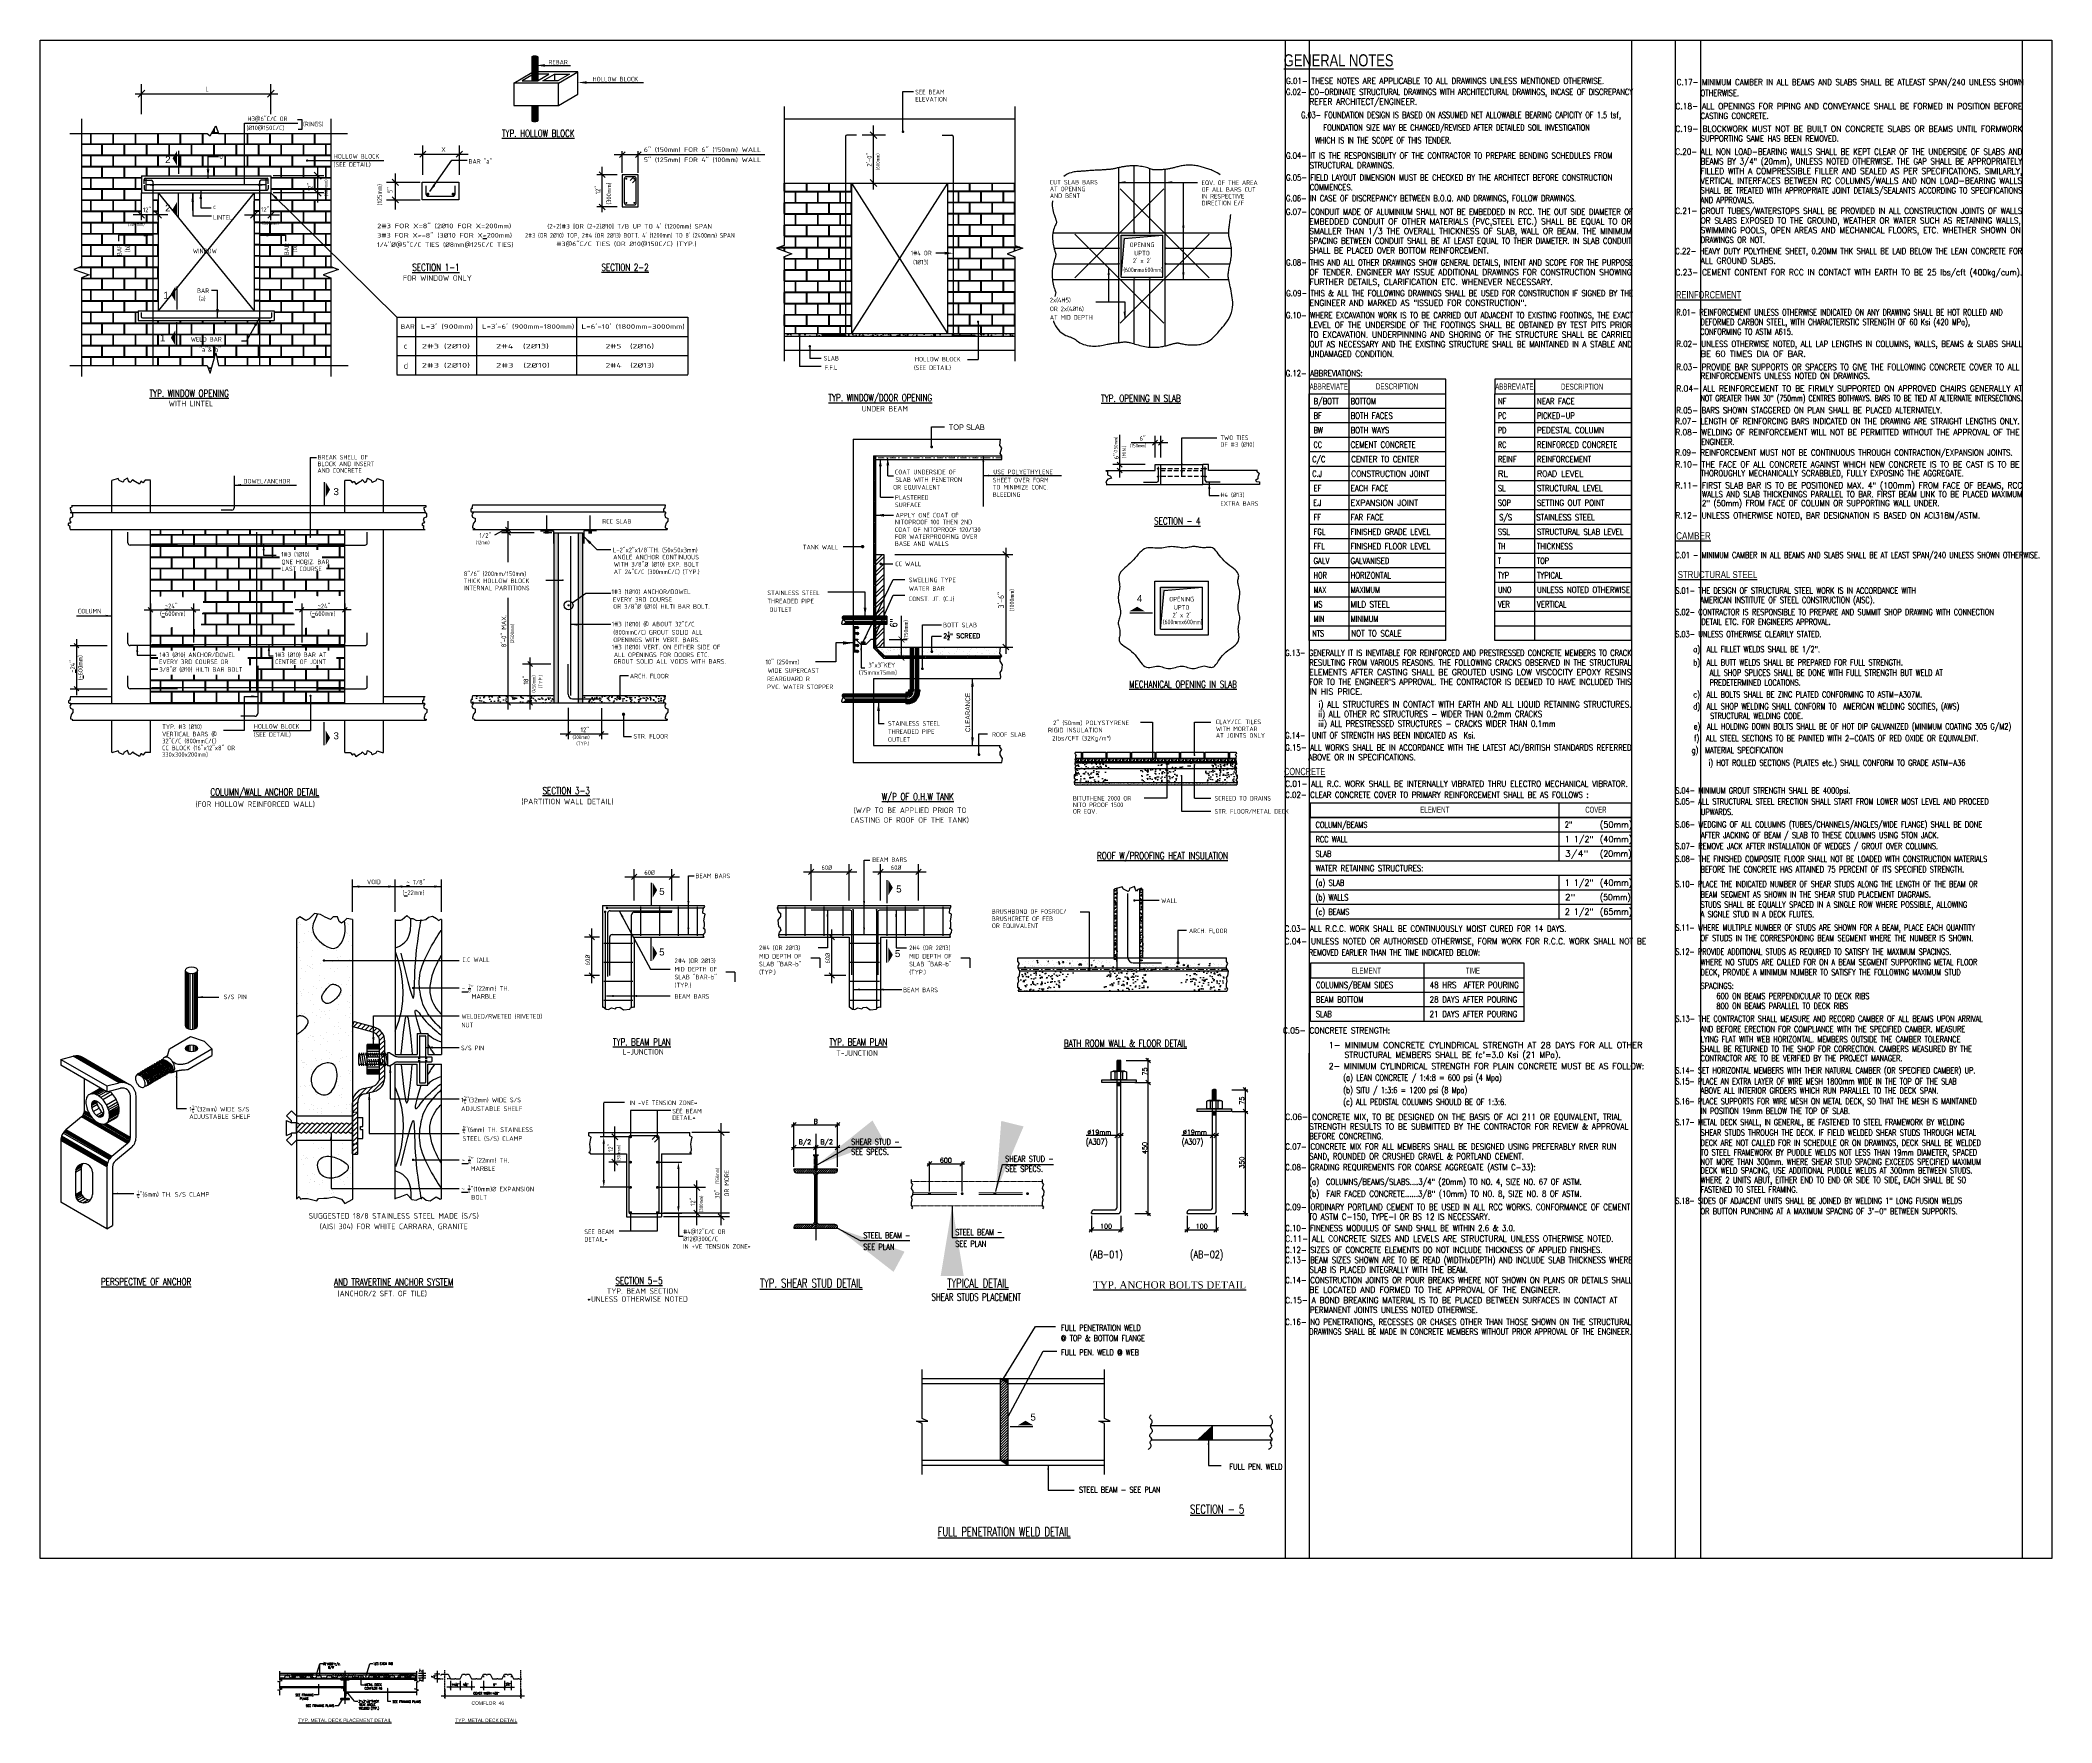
# Model space of a CAD drawing. Header units: inches. Extents: x 62745 to 64469, y 7520 to 8963.
import ezdxf
from ezdxf.enums import TextEntityAlignment as Align

# ---------------------------------------------------------------- set-up
doc = ezdxf.new("R2010")
doc.units = ezdxf.units.IN
doc.header["$MEASUREMENT"] = 0
doc.header["$PDMODE"] = 3
for name, pattern in [('CENTER', [2, 1.25, -0.25, 0.25, -0.25]), ('CENTERX2', [4, 2.5, -0.5, 0.5, -0.5]), ('DASHDOT', [1, 0.5, -0.25, 0, -0.25]), ('HIDDEN', [0.375, 0.25, -0.125])]:
    doc.linetypes.add(name, pattern=pattern)
for name, color, linetype in [('1', 8, 'Continuous'), ('2', 2, 'Continuous'), ('A-G-BUB', 4, 'Continuous'), ('A-TEXT-P', 242, 'Continuous'), ('ARROW', 1, 'Continuous'), ('BAEM', 2, 'HIDDEN'), ('BAR', 4, 'Continuous'), ('BARS', 4, 'Continuous'), ('Block', 3, 'Continuous'), ('BOTT.', 5, 'Continuous'), ('BREAK', 1, 'Continuous'), ('CONC', 3, 'Continuous'), ('DIM', 2, 'Continuous'), ('DIML', 1, 'Continuous'), ('ELEVATION', 2, 'Continuous'), ('GIRDER', 6, 'HIDDEN'), ('HATCH', 253, 'Continuous'), ('HEADING', 4, 'Continuous'), ('L', 2, 'Continuous'), ('L2', 2, 'Continuous'), ('L3', 3, 'Continuous'), ('L4', 4, 'Continuous'), ('L5', 5, 'Continuous'), ('miscllenious', 1, 'Continuous'), ('Notes', 2, 'Continuous'), ('Plan', 2, 'Continuous'), ('REARGUARD', 2, 'Continuous'), ('S-GRID', 8, 'CENTER'), ('SEC', 3, 'Continuous'), ('SECMARK', 2, 'Continuous'), ('SECTION', 3, 'Continuous'), ('T2', 2, 'Continuous'), ('T3', 3, 'Continuous'), ('Table', 9, 'Continuous'), ('TETIL TEX', 4, 'Continuous'), ('TEXT', 2, 'Continuous'), ('TEXT1', 4, 'Continuous'), ('TEXT2', 3, 'Continuous'), ('TEXT3', 4, 'Continuous'), ('WALL', 3, 'Continuous')]:
    doc.layers.add(name, color=color, linetype=linetype)
doc.layers.add('BEAM', color=3, linetype='HIDDEN', lineweight=25)
doc.layers.add('WP', color=7, linetype='DASHDOT', lineweight=5)
doc.styles.add('1', font='archquik.shx', dxfattribs={"height": 48})
doc.styles.add('16 scale', font='arial.ttf')
doc.styles.add('ARCHQUIK', font='ARCHQUIK.shx', dxfattribs={"height": 30})
doc.styles.add('DIM 1_10', font='simplex.shx', dxfattribs={"width": 0.8})
doc.styles.add('DIM 3_16 (A)', font='simplex.shx', dxfattribs={"width": 0.8})
doc.styles.add('ROMANS', font='simplex.shx', dxfattribs={"width": 0.75})
doc.styles.get("Standard").update_dxf_attribs({"font": 'arial.ttf'})
doc.styles.add('TEXT 1_4', font='simplex.shx', dxfattribs={"height": 4})
doc.styles.add('TIMES', font='times.ttf', dxfattribs={"height": 16})
doc.dimstyles.new('1', dxfattribs={"dimtxt": 7, "dimasz": 10, "dimexe": 15, "dimexo": 3, "dimgap": 2, "dimtad": 1, "dimtih": 1, "dimtoh": 1, "dimdec": 4, "dimzin": 0, "dimdsep": 46, "dimlunit": 4, "dimtxsty": 'ROMANS', "dimblk": 'ARCHTICK', "dimcen": 0, "dimdle": 15, "dimclrd": 1, "dimclre": 1, "dimclrt": 2, "dimazin": 0, "dimtfac": 0.75, "dimtdec": 4, "dimtix": 1, "dimtmove": 2, "dimatfit": 3, "dimfxl": 0, "dimfrac": 1, "dimtolj": 1, "dimtzin": 1, "dimarcsym": 0})
doc.dimstyles.new('1-24', dxfattribs={"dimtxt": 2, "dimasz": 2, "dimexe": 2.5, "dimexo": 1.5, "dimgap": 0.75, "dimtad": 1, "dimdec": 6, "dimzin": 3, "dimdsep": 46, "dimlunit": 4, "dimtxsty": 'ROMANS', "dimblk": 'ARCHTICK', "dimcen": 0, "dimdle": 3, "dimclrd": 1, "dimclre": 1, "dimclrt": 2, "dimazin": 0, "dimtfac": 0.75, "dimtdec": 6, "dimtix": 1, "dimtmove": 2, "dimatfit": 3, "dimfxl": 0, "dimfrac": 1, "dimtolj": 1, "dimtzin": 1, "dimarcsym": 0})
doc.dimstyles.new('ARO20', dxfattribs={"dimtxt": 40, "dimasz": 60, "dimexe": 100, "dimexo": 0, "dimgap": 25, "dimtad": 1, "dimdec": 0, "dimzin": 4, "dimdsep": 46, "dimtxsty": 'ROMANS', "dimcen": 0.09, "dimdle": 300, "dimclrd": 1, "dimclre": 1, "dimclrt": 3, "dimadec": 0, "dimazin": 2, "dimtfac": 1, "dimtdec": 0, "dimtmove": 1, "dimatfit": 3, "dimfxl": 0, "dimtolj": 1, "dimtzin": 0, "dimarcsym": 0})
doc.dimstyles.new('DIM 1_4', dxfattribs={"dimtxt": 4, "dimasz": 4, "dimexe": 2, "dimexo": 2, "dimgap": 1, "dimtad": 1, "dimdec": 0, "dimzin": 3, "dimdsep": 46, "dimlunit": 4, "dimtxsty": 'TEXT 1_4', "dimblk": 'OBLIQUE', "dimcen": 2, "dimdle": 2, "dimclrd": 256, "dimclre": 256, "dimclrt": 80, "dimaunit": 1, "dimadec": 0, "dimazin": 0, "dimtfac": 1, "dimtdec": 0, "dimtofl": 0, "dimtmove": 0, "dimatfit": 3, "dimfxl": 0, "dimtolj": 1, "dimtzin": 0, "dimarcsym": 0})
doc.dimstyles.new('DIM 1_4(REINF)', dxfattribs={"dimscale": 48, "dimtxt": 0.083333, "dimasz": 0.125, "dimexe": 0.0625, "dimexo": 0, "dimgap": 0.03125, "dimtad": 1, "dimdec": 8, "dimzin": 3, "dimdsep": 46, "dimlunit": 4, "dimtxsty": 'Standard', "dimcen": 0.0625, "dimdle": 0.0625, "dimclrd": 1, "dimclre": 1, "dimclrt": 3, "dimaunit": 1, "dimadec": 0, "dimazin": 0, "dimtfac": 0.75, "dimtdec": 8, "dimtmove": 0, "dimatfit": 3, "dimfxl": 0, "dimtolj": 1, "dimtzin": 0, "dimlwd": -1, "dimlwe": -1, "dimarcsym": 0})
doc.dimstyles.new('DIM 3_16 (A)', dxfattribs={"dimtxt": 6, "dimasz": 5, "dimexe": 5, "dimexo": 5, "dimgap": 3, "dimtad": 1, "dimdec": 0, "dimzin": 3, "dimdsep": 46, "dimlunit": 4, "dimtxsty": 'DIM 3_16 (A)', "dimblk": 'ARCHTICK', "dimcen": 5, "dimdle": 6, "dimclrd": 2, "dimclre": 2, "dimclrt": 3, "dimadec": 0, "dimazin": 2, "dimtfac": 1, "dimtdec": 0, "dimtofl": 0, "dimtmove": 0, "dimatfit": 3, "dimfxl": 0, "dimtolj": 1, "dimtzin": 0, "dimlwd": -1, "dimlwe": -1, "dimarcsym": 0})
pattern_1 = [(0, (56884.31, 5398.383), (9.6, 9.6), [18.75, -0.45]), (0, (56874.71, 5398.833), (9.6, 9.6), [18.75, -0.45]), (90, (56884.31, 5398.383), (-9.6, 9.6), [-10.05, 9.15]), (90, (56883.86, 5398.383), (-9.6, 9.6), [-10.05, 9.15])]
pattern_2 = [(50, (44933.927, 7312.4656), (10.2259156, -0.8946517), [1.0692684, -11.761953]), (355, (44933.927, 7312.466), (-1.9781656, 10.7239374), [0.855415, -9.409562]), (100.4514, (44934.779, 7312.391), (8.2477576, 9.829279), [0.9087383, -9.9961217]), (46.1842, (44933.927, 7315.317), (15.215562, -2.35979), [1.603903, -17.642929]), (96.6356, (44935.195, 7315.12), (13.325404, 13.887913), [1.363108, -14.99418]), (351.1842, (44933.927, 7315.317), (13.325394, 13.887924), [1.283122, -14.114343]), (21, (44935.3525, 7314.604), (8.5100516, -5.7401023), [1.0692684, -11.761953]), (326, (44935.353, 7314.604), (3.4689254, 10.3384007), [0.855415, -9.409562]), (71.4514, (44936.062, 7314.126), (11.9789804, 4.598289), [0.9087383, -9.9961217]), (37.5, (44933.927, 7312.4656), (0.173362, 4.7460385), [0, -9.295507, 0, -9.5521313, 0, -9.4452045]), (7.5, (44933.927, 7312.4656), (3.7505594, 5.6230932), [0, -5.4461406, 0, -9.0816532, 0, -3.5998704]), (327.5, (44930.7476, 7312.4656), (7.6106597, -0.3215628), [0, -3.5642281, 0, -11.1203917, 0, -14.7559044]), (317.5, (44929.322, 7312.4656), (8.3144342, 1.427188), [0, -4.6334965, 0, -7.3850806, 0, -10.4788306])]
pattern_3 = [(50, (10210.7447, -6289.0047), (1.793150457, -0.156880337), [0.1875, -2.0625]), (355, (10210.7447, -6289.0047), (-0.346878334, 1.880480334), [0.15, -1.65]), (100.4514, (10210.8941, -6289.0178), (1.446273454, 1.723598855), [0.159350475, -1.75285528]), (46.1842, (10210.7447, -6288.5047), (2.66810262, -0.41379754), [0.28125, -3.09375]), (96.6356, (10210.967, -6288.5392), (2.33665676, 2.43529468), [0.23902572, -2.6292825]), (351.1842, (10210.7447, -6288.5047), (2.33665486, 2.4352965), [0.225, -2.475]), (21, (10210.9947, -6288.6297), (1.49226763, -1.006547227), [0.1875, -2.0625]), (326, (10210.9947, -6288.6297), (0.60828833, 1.81287511), [0.15, -1.65]), (71.4514, (10211.119, -6288.7136), (2.10055657, 0.80632624), [0.159350475, -1.75285528]), (37.5, (10210.7447, -6289.0047), (0.030399638, 0.8322346346), [0, -1.63, 0, -1.675, 0, -1.65625]), (7.5, (10210.7447, -6289.0047), (0.657673844, 0.98602928), [0, -0.955, 0, -1.5925, 0, -0.63125]), (327.5, (10210.1872, -6289.0047), (1.3345560904, -0.056387179), [0, -0.625, 0, -1.95, 0, -2.5875]), (317.5, (10209.9372, -6289.0047), (1.457965423, 0.250262456), [0, -0.8125, 0, -1.295, 0, -1.8375])]
pattern_4 = [(50, (45007.5656, 7673.0975), (8.6071222, -0.7530256), [0.9, -9.9]), (355, (45007.566, 7673.0975), (-1.665016, 9.0263056), [0.72, -7.92]), (100.4514, (45008.283, 7673.035), (6.9421126, 8.2732745), [0.7648823, -8.4137053]), (46.1842, (45007.566, 7675.498), (12.8068926, -1.986228), [1.35, -14.85]), (96.6356, (45008.633, 7675.332), (11.2159525, 11.6894145), [1.147323, -12.620556]), (351.1842, (45007.566, 7675.498), (11.215943, 11.689423), [1.08, -11.88]), (21, (45008.7656, 7674.8975), (7.1628846, -4.8314267), [0.9, -9.9]), (326, (45008.766, 7674.8975), (2.919784, 8.7018005), [0.72, -7.92]), (71.4514, (45009.3625, 7674.495), (10.0826715, 3.870366), [0.7648823, -8.4137053]), (37.5, (45007.5656, 7673.0975), (0.14591826, 3.99472625), [0, -7.824, 0, -8.04, 0, -7.95]), (7.5, (45007.5656, 7673.0975), (3.15683445, 4.7329405), [0, -4.584, 0, -7.644, 0, -3.03]), (327.5, (45004.8896, 7673.0975), (6.40586923, -0.27065846), [0, -3, 0, -9.36, 0, -12.42]), (317.5, (45003.6896, 7673.0975), (6.998234, 1.2012598), [0, -3.9, 0, -6.216, 0, -8.82])]

# ---------------------------------------------------------------- blocks, each defined once
blk = doc.blocks.new('SEC')
at = {"layer": 'SECMARK'}
blk.add_line((-0.16, 0.09), (6.4, 0.09), dxfattribs=at)
blk.add_solid([(-0.16, 0.52), (1.97, 1.79), (4.09, 0.52)], dxfattribs=at)
at = {"layer": 'TEXT3'}
blk.add_attdef('XX', text='', height=1.35, dxfattribs=at).set_placement((1.94, 2.27), align=Align.CENTER)
at = {"layer": 'TEXT3', "color": 2}
blk.add_attdef('NAME', text='', height=1.12, dxfattribs=at).set_placement((2.25, -1.36), align=Align.CENTER)
blk = doc.blocks.new('*D1053')
at = {"layer": 'DEFPOINTS', "color": 0, "transparency": 16777216}
for p in [(63251.4, 8022.7), (63227.8, 7979.4), (63250.8, 7979.4)]:
    blk.add_point(p, dxfattribs=at)
at = {"layer": 'HATCH', "color": 1, "transparency": 16777216}
for p, q in [((63227.8, 8022.7), (63227.8, 8051.7)), ((63251.4, 8022.7), (63224.8, 8022.7)), ((63227.8, 7985.4), (63227.8, 8016.7)), ((63250.8, 7979.4), (63224.8, 7979.4))]:
    blk.add_line(p, q, dxfattribs=at)
for points in [[(63226.8, 8016.7), (63228.8, 8016.7), (63227.8, 8022.7)], [(63226.8, 7985.4), (63228.8, 7985.4), (63227.8, 7979.4)]]:
    blk.add_solid(points, dxfattribs=at)
blk = doc.blocks.new('*D1054')
at = {"layer": 'DEFPOINTS', "color": 0, "transparency": 16777216}
for p in [(63273.7, 8001), (63291.8, 8001), (63273.7, 7957.2)]:
    blk.add_point(p, dxfattribs=at)
at = {"layer": 'HATCH', "color": 1, "transparency": 16777216}
for p, q in [((63273.7, 8001), (63294.8, 8001)), ((63291.8, 7995), (63291.8, 7963.2)), ((63273.7, 7957.2), (63294.8, 7957.2)), ((63291.8, 7957.2), (63291.8, 7937.4))]:
    blk.add_line(p, q, dxfattribs=at)
for points in [[(63290.8, 7995), (63292.8, 7995), (63291.8, 8001)], [(63290.8, 7963.2), (63292.8, 7963.2), (63291.8, 7957.2)]]:
    blk.add_solid(points, dxfattribs=at)
blk = doc.blocks.new('*X1043')
at = {"color": 0}
for p, q in [((432.8, 900.9), (432.8, 900.9)), ((432.9, 901.9), (432.9, 901.9)), ((434.4, 900.6), (434.4, 900.6)), ((474.9, 901.6), (474.9, 901.6)), ((475.1, 900.7), (475.1, 900.7)), ((431.7, 880.6), (431.7, 880.6)), ((433, 885.5), (433, 885.5)), ((433.3, 885.5), (433.3, 885.5)), ((437.1, 886.1), (437.1, 886.1)), ((437.4, 892.9), (437.4, 892.9)), ((441.3, 894.2), (441.3, 894.2)), ((443.6, 893.4), (443.6, 893.4)), ((443.6, 886.9), (443.6, 886.9)), ((449.3, 886.9), (449.3, 886.9)), ((450.8, 885.6), (450.8, 885.6)), ((453.3, 882.8), (453.3, 882.8)), ((456.6, 880.7), (456.6, 880.7)), ((473.3, 893.9), (473.3, 893.9)), ((474.8, 892.6), (474.8, 892.6)), ((475.4, 886.2), (475.4, 886.2)), ((476, 891.2), (476, 891.2)), ((478.2, 882.8), (478.2, 882.8)), ((433.7, 872.2), (433.7, 872.2)), ((433.8, 870.1), (433.8, 870.1)), ((434.8, 862.7), (434.8, 862.7)), ((440.3, 865.8), (440.3, 865.8)), ((441.6, 864.9), (441.6, 864.9)), ((443.1, 863.5), (443.1, 863.5)), ((443.9, 872.9), (443.9, 872.9)), ((444.1, 878), (444.1, 878)), ((444.5, 866.3), (444.5, 866.3)), ((444.6, 862.6), (444.6, 862.6)), ((451, 867.2), (451, 867.2)), ((454.3, 870), (454.3, 870)), ((457.7, 879.2), (457.7, 879.2)), ((459.7, 862.8), (459.7, 862.8)), ((461.9, 868.6), (461.9, 868.6)), ((465.1, 878.3), (465.1, 878.3)), ((465.6, 862.9), (465.6, 862.9)), ((465.7, 871.9), (465.7, 871.9)), ((466, 869.2), (466, 869.2)), ((467.1, 870.5), (467.1, 870.5)), ((468.8, 872.9), (468.8, 872.9)), ((472.5, 870), (472.5, 870)), ((474.1, 864.2), (474.1, 864.2)), ((475.9, 870.8), (475.9, 870.8)), ((434.3, 854.7), (434.3, 854.7)), ((438.2, 860.6), (438.2, 860.6)), ((445.1, 847.2), (445.1, 847.2)), ((447.7, 846), (447.7, 846)), ((450.1, 857.1), (450.1, 857.1)), ((450.3, 852.8), (450.3, 852.8)), ((451.9, 846.6), (451.9, 846.6)), ((454.8, 854.6), (454.8, 854.6)), ((458, 849.8), (458, 849.8)), ((459.5, 848.5), (459.5, 848.5)), ((463.1, 860.6), (463.1, 860.6)), ((469.2, 848.9), (469.2, 848.9)), ((473.4, 849.4), (473.4, 849.4)), ((475.2, 852.9), (475.2, 852.9)), ((476.4, 855.4), (476.4, 855.4)), ((431.9, 832.8), (431.9, 832.8)), ((434, 842.8), (434, 842.8)), ((434.8, 839.3), (434.8, 839.3)), ((435.4, 841.5), (435.4, 841.5)), ((436.8, 844.6), (436.8, 844.6)), ((441.3, 842.7), (441.3, 842.7)), ((442.4, 835.1), (442.4, 835.1)), ((444.7, 840.5), (444.7, 840.5)), ((445.6, 831.8), (445.6, 831.8)), ((456.8, 832.8), (456.8, 832.8)), ((466.6, 832.1), (466.6, 832.1)), ((469.6, 840.6), (469.6, 840.6)), ((474.4, 834.8), (474.4, 834.8)), ((475.9, 833.5), (475.9, 833.5)), ((476.6, 829.1), (476.6, 829.1)), ((476.9, 840), (476.9, 840)), ((433.6, 823.5), (433.6, 823.5)), ((435.3, 823.9), (435.3, 823.9)), ((437.7, 824), (437.7, 824)), ((444.2, 824.9), (444.2, 824.9)), ((446.1, 816.4), (446.1, 816.4)), ((447.7, 822.7), (447.7, 822.7)), ((450.4, 827.8), (450.4, 827.8)), ((451.1, 820.5), (451.1, 820.5)), ((451.8, 826.4), (451.8, 826.4)), ((455.1, 826.3), (455.1, 826.3)), ((455.8, 823.8), (455.8, 823.8)), ((458.8, 820.1), (458.8, 820.1)), ((459.3, 826.9), (459.3, 826.9)), ((463.3, 812.8), (463.3, 812.8)), ((465.8, 827.7), (465.8, 827.7)), ((466.8, 812.8), (466.8, 812.8)), ((467.1, 816.6), (467.1, 816.6)), ((468.2, 811.4), (468.2, 811.4)), ((472.7, 822.7), (472.7, 822.7)), ((476, 820.6), (476, 820.6)), ((477.4, 824.6), (477.4, 824.6)), ((432.7, 800.4), (432.7, 800.4)), ((435.8, 808.5), (435.8, 808.5)), ((440.9, 803.7), (440.9, 803.7)), ((442.7, 805.8), (442.7, 805.8)), ((444.2, 804.4), (444.2, 804.4)), ((445.1, 804.3), (445.1, 804.3)), ((446.6, 801), (446.6, 801)), ((451.2, 798), (451.2, 798)), ((451.6, 805.1), (451.6, 805.1)), ((454.2, 802.6), (454.2, 802.6)), ((456.3, 808.4), (456.3, 808.4)), ((457.6, 800.5), (457.6, 800.5)), ((462.5, 806.6), (462.5, 806.6)), ((466.6, 807.1), (466.6, 807.1)), ((467.6, 801.2), (467.6, 801.2)), ((473.1, 808), (473.1, 808)), ((475.2, 805), (475.2, 805)), ((477.9, 809.1), (477.9, 809.1)), ((478.4, 793.7), (478.4, 793.7)), ((430.9, 781.7), (430.9, 781.7)), ((435.1, 783.7), (435.1, 783.7)), ((435.7, 782.5), (435.7, 782.5)), ((436.3, 793), (436.3, 793)), ((436.5, 782.4), (436.5, 782.4)), ((436.8, 777.6), (436.8, 777.6)), ((437.4, 782.6), (437.4, 782.6)), ((439.1, 780.4), (439.1, 780.4)), ((444.8, 792.7), (444.8, 792.7)), ((447.1, 785.5), (447.1, 785.5)), ((448.3, 784), (448.3, 784)), ((452.5, 784.5), (452.5, 784.5)), ((456.8, 792.9), (456.8, 792.9)), ((459, 785.4), (459, 785.4)), ((459.1, 790.7), (459.1, 790.7)), ((460.6, 789.4), (460.6, 789.4)), ((460.7, 782.6), (460.7, 782.6)), ((464, 780.4), (464, 780.4)), ((467.6, 783), (467.6, 783)), ((468.1, 785.8), (468.1, 785.8)), ((469.7, 792.7), (469.7, 792.7)), ((469.8, 786.8), (469.8, 786.8)), ((474, 787.4), (474, 787.4)), ((434.1, 761.4), (434.1, 761.4)), ((437.3, 762.2), (437.3, 762.2)), ((438.3, 762), (438.3, 762)), ((442.2, 762.5), (442.2, 762.5)), ((443.5, 776), (443.5, 776)), ((466.3, 765.6), (466.3, 765.6)), ((467.1, 762.6), (467.1, 762.6)), ((468.6, 770.4), (468.6, 770.4)), ((470.5, 760.4), (470.5, 760.4)), ((475.5, 775.7), (475.5, 775.7)), ((476.2, 772.7), (476.2, 772.7)), ((477, 774.4), (477, 774.4)), ((477.2, 767.1), (477.2, 767.1)), ((432.8, 752.6), (432.8, 752.6)), ((435.8, 753.9), (435.8, 753.9)), ((437.8, 746.8), (437.8, 746.8)), ((441.5, 741.7), (441.5, 741.7)), ((443.8, 746.6), (443.8, 746.6)), ((445.3, 745.3), (445.3, 745.3)), ((445.7, 742.2), (445.7, 742.2)), ((448.2, 754.7), (448.2, 754.7)), ((448.7, 742.5), (448.7, 742.5)), ((452.2, 743.1), (452.2, 743.1)), ((457.7, 752.6), (457.7, 752.6)), ((458.3, 746.7), (458.3, 746.7)), ((463.1, 744.5), (463.1, 744.5)), ((467.2, 745), (467.2, 745)), ((467.9, 753.7), (467.9, 753.7)), ((469.1, 755), (469.1, 755)), ((469.3, 752.3), (469.3, 752.3)), ((473.6, 742.5), (473.6, 742.5)), ((473.7, 745.9), (473.7, 745.9)), ((476.3, 745.9), (476.3, 745.9)), ((448.7, 739.3), (448.7, 739.3)), ((452, 740.3), (452, 740.3)), ((452.2, 738.9), (452.2, 738.9)), ((469.6, 739.6), (469.6, 739.6)), ((477, 740.4), (477, 740.4))]:
    blk.add_line(p, q, dxfattribs=at)
blk = doc.blocks.new('*X1044')
at = {"color": 0}
for p, q in [((445.7, 712.5), (445.7, 712.5)), ((449.7, 708.5), (449.7, 708.5)), ((452.6, 709.6), (452.6, 709.6)), ((454, 708.2), (454, 708.2)), ((470.6, 712.6), (470.6, 712.6)), ((470.6, 708.7), (470.6, 708.7)), ((478.1, 715.2), (478.1, 715.2)), ((434.7, 699.3), (434.7, 699.3)), ((436.7, 702.4), (436.7, 702.4)), ((436.9, 694.8), (436.9, 694.8)), ((438.9, 699.9), (438.9, 699.9)), ((439.4, 700.6), (439.4, 700.6)), ((440.1, 700.2), (440.1, 700.2)), ((445.4, 700.7), (445.4, 700.7)), ((456.3, 702.2), (456.3, 702.2)), ((460.4, 702.7), (460.4, 702.7)), ((461, 701.8), (461, 701.8)), ((461.6, 702.4), (461.6, 702.4)), ((466.9, 703.6), (466.9, 703.6)), ((477.1, 692.5), (477.1, 692.5)), ((477.8, 705), (477.8, 705)), ((431.3, 678.2), (431.3, 678.2)), ((439.9, 685.1), (439.9, 685.1)), ((442.1, 679.6), (442.1, 679.6)), ((443.1, 682.3), (443.1, 682.3)), ((444.9, 687.5), (444.9, 687.5)), ((446.3, 680.2), (446.3, 680.2)), ((446.4, 686.2), (446.4, 686.2)), ((446.5, 680.2), (446.5, 680.2)), ((450.7, 677.6), (450.7, 677.6)), ((452.8, 681), (452.8, 681)), ((453.3, 679.8), (453.3, 679.8)), ((463.7, 682.4), (463.7, 682.4)), ((467.8, 683), (467.8, 683)), ((468.1, 682.4), (468.1, 682.4)), ((471.4, 680.2), (471.4, 680.2)), ((471.6, 677.9), (471.6, 677.9)), ((474.3, 683.8), (474.3, 683.8)), ((477.4, 686.8), (477.4, 686.8)), ((433.7, 672.4), (433.7, 672.4)), ((437.3, 665.5), (437.3, 665.5)), ((440.4, 669.7), (440.4, 669.7)), ((458.7, 672.5), (458.7, 672.5)), ((460.8, 669.6), (460.8, 669.6)), ((461.3, 672.5), (461.3, 672.5)), ((462.8, 671.1), (462.8, 671.1))]:
    blk.add_line(p, q, dxfattribs=at)
blk = doc.blocks.new('*X1045')
at = {"color": 0}
for p, q in [((168.7, 484.9), (168.7, 484.9)), ((170, 483.3), (170.7, 483.6)), ((170, 483.3), (170.5, 483)), ((170.5, 483), (170.7, 483.6)), ((170.7, 483.7), (170.7, 483.7)), ((170.8, 487), (170.8, 487)), ((172.8, 485.9), (172.8, 485.9)), ((172.8, 483.3), (172.8, 483.3)), ((173, 486.9), (173, 486.9)), ((174.1, 484.6), (174.1, 484.6)), ((175.2, 483.7), (175.2, 483.7)), ((175.5, 487.2), (175.5, 487.2)), ((175.7, 484.3), (175.7, 484.3)), ((175.9, 487.6), (175.9, 487.6)), ((176.6, 483.8), (176.6, 483.8)), ((178.2, 487.6), (178.5, 488)), ((178.2, 487.6), (178.8, 487.6)), ((178.4, 486.5), (179.1, 486.8)), ((178.4, 486.5), (178.9, 486.2)), ((178.6, 486.9), (178.6, 486.9)), ((178.8, 487.6), (178.7, 488)), ((178.9, 486.2), (179.1, 486.8)), ((179.3, 487.7), (179.3, 487.7)), ((179.4, 484.4), (179.4, 484.4)), ((180.9, 485.1), (180.9, 485.1)), ((181, 484.7), (181, 484.7)), ((183, 484.6), (183, 484.6)), ((184.5, 487.9), (184.5, 487.9)), ((184.7, 484.2), (184.7, 484.2)), ((185.4, 487), (185.9, 487.6)), ((185.4, 487), (186, 487)), ((185.5, 484.9), (185.5, 484.9)), ((186, 487), (185.9, 487.6)), ((186.1, 485.8), (186.1, 485.8)), ((186.8, 485.7), (186.8, 485.7)), ((188.8, 487.9), (188.8, 487.9)), ((189.2, 485.4), (189.2, 485.4)), ((190.1, 484), (190.1, 484)), ((191, 483.1), (191, 483.1)), ((191.1, 486.4), (191.1, 486.4)), ((192.6, 486.4), (193, 487)), ((192.6, 486.4), (193.2, 486.3)), ((192.7, 486.7), (192.7, 486.7)), ((192.8, 485.7), (193.5, 486)), ((192.8, 485.7), (193.3, 485.4)), ((193.2, 486.3), (193, 487)), ((193.3, 485.4), (193.5, 486)), ((194.2, 487.7), (194.2, 487.7)), ((195.2, 486.5), (195.9, 487.3)), ((195.2, 486.5), (196, 486.4)), ((195.4, 483.7), (195.4, 483.7)), ((195.6, 486.3), (195.6, 486.3)), ((196, 486.4), (195.9, 487.3)), ((196.2, 483.8), (196.2, 483.8)), ((196.3, 487.1), (196.3, 487.1)), ((196.5, 483.2), (196.5, 483.2)), ((198.1, 486.6), (198.1, 486.6)), ((198.5, 487.7), (198.5, 487.7)), ((199.2, 483.1), (199.2, 483.1)), ((199.5, 487.5), (199.5, 487.5)), ((199.7, 485.8), (200.2, 486.3)), ((199.7, 485.8), (200.3, 485.7)), ((200.3, 485.7), (200.2, 486.3)), ((200.8, 483.5), (200.8, 483.5)), ((201.3, 484.5), (201.3, 484.5)), ((201.5, 487.9), (201.5, 487.9)), ((201.8, 487.1), (201.8, 487.1)), ((202.3, 484.2), (202.3, 484.2)), ((204.9, 487.2), (204.9, 487.2)), ((205.5, 484), (205.5, 484)), ((205.8, 484.9), (206.6, 485.7)), ((205.8, 484.9), (206.7, 484.7)), ((206.1, 483.3), (206.1, 483.3)), ((206.4, 485.2), (206.4, 485.2)), ((206.7, 484.7), (206.6, 485.7)), ((206.9, 485.1), (207.4, 485.7)), ((206.9, 485.1), (207.5, 485.1)), ((207.1, 484.9), (207.8, 485.2)), ((207.1, 484.9), (207.6, 484.6)), ((207.5, 485.1), (207.4, 485.7)), ((207.6, 484.6), (207.8, 485.2)), ((208, 484.3), (208, 484.3)), ((208.2, 487.9), (208.2, 487.9)), ((208.2, 485.2), (208.2, 485.2)), ((210.2, 487), (210.2, 487)), ((211.4, 483.1), (211.4, 483.1)), ((211.6, 485.9), (211.6, 485.9)), ((211.8, 484.8), (211.8, 484.8)), ((214, 486.2), (214, 486.2)), ((214.1, 484.5), (214.6, 485.1)), ((214.1, 484.5), (214.7, 484.5)), ((214.7, 484.5), (214.6, 485.1)), ((215.5, 486.8), (215.5, 486.8)), ((215.9, 488), (216, 487.8)), ((216, 487.8), (216.1, 488)), ((216.5, 483.2), (217.3, 484)), ((216.5, 483.2), (217.4, 483.1)), ((216.6, 483.3), (216.6, 483.3)), ((216.7, 486.6), (216.7, 486.6)), ((217.4, 483.1), (217.3, 484)), ((218.1, 485.6), (218.1, 485.6)), ((218.8, 487.9), (218.8, 487.9)), ((219.8, 487.2), (219.8, 487.2)), ((220.6, 486), (220.6, 486)), ((220.9, 486.6), (220.9, 486.6)), ((221.2, 483.9), (221.7, 484.5)), ((221.2, 483.9), (221.8, 483.8)), ((221.5, 484.1), (222.2, 484.4)), ((221.5, 484.1), (222, 483.8)), ((221.6, 483.9), (221.6, 483.9)), ((221.8, 483.8), (221.7, 484.5)), ((221.8, 487.3), (221.8, 487.3)), ((222, 483.8), (222.2, 484.4)), ((224.1, 487.7), (224.1, 487.7)), ((224.4, 486.5), (224.4, 486.5)), ((226.2, 486.3), (226.2, 486.3)), ((226.8, 484.7), (226.8, 484.7)), ((228.1, 483.4), (228.1, 483.4)), ((228.4, 483.3), (228.8, 483.7)), ((228.4, 483.3), (228.8, 483.2))]:
    blk.add_line(p, q, dxfattribs=at)
blk = doc.blocks.new('*X1047')
at = {"color": 0}
for p, q in [((856.6, 903.7), (858.1, 903.7)), ((856.6, 902.8), (858.1, 902.8)), ((856.6, 901.9), (858.1, 901.9)), ((856.6, 900.9), (858.1, 900.9)), ((856.6, 900), (858.1, 900)), ((856.6, 899.1), (858.1, 899.1)), ((856.6, 898.1), (858.1, 898.1)), ((856.6, 897.2), (858.1, 897.2)), ((856.6, 896.2), (858.1, 896.2)), ((856.6, 895.3), (858.1, 895.3)), ((856.6, 894.4), (858.1, 894.4)), ((856.6, 893.4), (858.1, 893.4)), ((856.6, 892.5), (858.1, 892.5)), ((856.6, 891.6), (858.1, 891.6)), ((857.3, 903.3), (857.3, 903.3)), ((857.3, 902.3), (857.3, 902.3)), ((857.3, 901.4), (857.3, 901.4)), ((857.3, 900.5), (857.3, 900.5)), ((857.3, 899.5), (857.3, 899.5)), ((857.3, 898.6), (857.3, 898.6)), ((857.3, 897.7), (857.3, 897.7)), ((857.3, 896.7), (857.3, 896.7)), ((857.3, 895.8), (857.3, 895.8)), ((857.3, 894.8), (857.3, 894.8)), ((857.3, 893.9), (857.3, 893.9)), ((857.3, 893), (857.3, 893)), ((857.3, 892), (857.3, 892)), ((856.6, 890.6), (858.1, 890.6)), ((856.6, 889.7), (858.1, 889.7)), ((856.6, 888.7), (858.1, 888.7)), ((856.6, 887.8), (858.1, 887.8)), ((856.6, 886.9), (858.1, 886.9)), ((856.6, 885.9), (858.1, 885.9)), ((856.6, 885), (858.1, 885)), ((856.6, 884.1), (858.1, 884.1)), ((856.6, 883.1), (858.1, 883.1)), ((856.6, 882.2), (858.1, 882.2)), ((856.6, 881.2), (858.1, 881.2)), ((856.6, 880.3), (858.1, 880.3)), ((856.6, 879.4), (858.1, 879.4)), ((856.6, 878.4), (858.1, 878.4)), ((856.6, 877.5), (858.1, 877.5)), ((857.3, 891.1), (857.3, 891.1)), ((857.3, 890.2), (857.3, 890.2)), ((857.3, 889.2), (857.3, 889.2)), ((857.3, 888.3), (857.3, 888.3)), ((857.3, 887.3), (857.3, 887.3)), ((857.3, 886.4), (857.3, 886.4)), ((857.3, 885.5), (857.3, 885.5)), ((857.3, 884.5), (857.3, 884.5)), ((857.3, 883.6), (857.3, 883.6)), ((857.3, 882.7), (857.3, 882.7)), ((857.3, 881.7), (857.3, 881.7)), ((857.3, 880.8), (857.3, 880.8)), ((857.3, 879.8), (857.3, 879.8)), ((857.3, 878.9), (857.3, 878.9)), ((857.3, 878), (857.3, 878)), ((857.3, 877), (857.3, 877)), ((856.6, 876.6), (858.1, 876.6)), ((856.6, 875.6), (858.1, 875.6)), ((856.6, 874.7), (858.1, 874.7)), ((856.6, 873.7), (858.1, 873.7)), ((856.6, 872.8), (858.1, 872.8)), ((856.6, 871.9), (858.1, 871.9)), ((856.6, 870.9), (858.1, 870.9)), ((856.6, 870), (858.1, 870)), ((856.6, 869.1), (858.1, 869.1)), ((856.6, 868.1), (858.1, 868.1)), ((856.6, 867.2), (858.1, 867.2)), ((856.6, 866.2), (858.1, 866.2)), ((856.6, 865.3), (858.1, 865.3)), ((856.6, 864.4), (858.1, 864.4)), ((856.6, 863.4), (858.1, 863.4)), ((856.6, 862.5), (858.1, 862.5)), ((857.3, 876.1), (857.3, 876.1)), ((857.3, 875.2), (857.3, 875.2)), ((857.3, 874.2), (857.3, 874.2)), ((857.3, 873.3), (857.3, 873.3)), ((857.3, 872.3), (857.3, 872.3)), ((857.3, 871.4), (857.3, 871.4)), ((857.3, 870.5), (857.3, 870.5)), ((857.3, 869.5), (857.3, 869.5)), ((857.3, 868.6), (857.3, 868.6)), ((857.3, 867.7), (857.3, 867.7)), ((857.3, 866.7), (857.3, 866.7)), ((857.3, 865.8), (857.3, 865.8)), ((857.3, 864.8), (857.3, 864.8)), ((857.3, 863.9), (857.3, 863.9)), ((857.3, 863), (857.3, 863)), ((856.6, 861.6), (858.1, 861.6)), ((856.6, 860.6), (858.1, 860.6)), ((856.6, 859.7), (858.1, 859.7)), ((856.6, 858.7), (858.1, 858.7)), ((856.6, 857.8), (858.1, 857.8)), ((856.6, 856.9), (858.1, 856.9)), ((856.6, 855.9), (858.1, 855.9)), ((856.6, 855), (858.1, 855)), ((856.6, 854.1), (858.1, 854.1)), ((856.6, 853.1), (858.1, 853.1)), ((856.6, 852.2), (858.1, 852.2)), ((856.6, 851.2), (858.1, 851.2)), ((856.6, 850.3), (858.1, 850.3)), ((856.6, 849.4), (858.1, 849.4)), ((856.6, 848.4), (858.1, 848.4)), ((857.3, 862), (857.3, 862)), ((857.3, 861.1), (857.3, 861.1)), ((857.3, 860.2), (857.3, 860.2)), ((857.3, 859.2), (857.3, 859.2)), ((857.3, 858.3), (857.3, 858.3)), ((857.3, 857.3), (857.3, 857.3)), ((857.3, 856.4), (857.3, 856.4)), ((857.3, 855.5), (857.3, 855.5)), ((857.3, 854.5), (857.3, 854.5)), ((857.3, 853.6), (857.3, 853.6)), ((857.3, 852.7), (857.3, 852.7)), ((857.3, 851.7), (857.3, 851.7)), ((857.3, 850.8), (857.3, 850.8)), ((857.3, 849.8), (857.3, 849.8)), ((857.3, 848.9), (857.3, 848.9)), ((856.6, 847.5), (858.1, 847.5)), ((856.6, 846.6), (858.1, 846.6)), ((856.6, 845.6), (858.1, 845.6)), ((856.6, 844.7), (858.1, 844.7)), ((856.6, 843.7), (858.1, 843.7)), ((856.6, 842.8), (858.1, 842.8)), ((856.6, 841.9), (858.1, 841.9)), ((856.6, 840.9), (858.1, 840.9)), ((856.6, 840), (858.1, 840)), ((856.6, 839.1), (858.1, 839.1)), ((856.6, 838.1), (858.1, 838.1)), ((856.6, 837.2), (858.1, 837.2)), ((856.6, 836.2), (858.1, 836.2)), ((856.6, 835.3), (858.1, 835.3)), ((856.6, 834.4), (858.1, 834.4)), ((857.3, 848), (857.3, 848)), ((857.3, 847), (857.3, 847)), ((857.3, 846.1), (857.3, 846.1)), ((857.3, 845.2), (857.3, 845.2)), ((857.3, 844.2), (857.3, 844.2)), ((857.3, 843.3), (857.3, 843.3)), ((857.3, 842.3), (857.3, 842.3)), ((857.3, 841.4), (857.3, 841.4)), ((857.3, 840.5), (857.3, 840.5)), ((857.3, 839.5), (857.3, 839.5)), ((857.3, 838.6), (857.3, 838.6)), ((857.3, 837.7), (857.3, 837.7)), ((857.3, 836.7), (857.3, 836.7)), ((857.3, 835.8), (857.3, 835.8)), ((857.3, 834.8), (857.3, 834.8)), ((857.3, 833.9), (857.3, 833.9)), ((856.6, 833.4), (858.1, 833.4)), ((856.6, 832.5), (858.1, 832.5)), ((856.6, 831.6), (858.1, 831.6)), ((856.6, 830.6), (858.1, 830.6)), ((856.6, 829.7), (858.1, 829.7)), ((856.6, 828.7), (858.1, 828.7)), ((856.6, 827.8), (858.1, 827.8)), ((856.6, 826.9), (858.1, 826.9)), ((856.6, 825.9), (858.1, 825.9)), ((856.6, 825), (858.1, 825)), ((856.6, 824.1), (858.1, 824.1)), ((856.6, 823.1), (858.1, 823.1)), ((856.6, 822.2), (858.1, 822.2)), ((856.6, 821.2), (858.1, 821.2)), ((856.6, 820.3), (858.1, 820.3)), ((856.6, 819.4), (858.1, 819.4)), ((857.3, 833), (857.3, 833)), ((857.3, 832), (857.3, 832)), ((857.3, 831.1), (857.3, 831.1)), ((857.3, 830.2), (857.3, 830.2)), ((857.3, 829.2), (857.3, 829.2)), ((857.3, 828.3), (857.3, 828.3)), ((857.3, 827.3), (857.3, 827.3)), ((857.3, 826.4), (857.3, 826.4)), ((857.3, 825.5), (857.3, 825.5)), ((857.3, 824.5), (857.3, 824.5)), ((857.3, 823.6), (857.3, 823.6)), ((857.3, 822.7), (857.3, 822.7)), ((857.3, 821.7), (857.3, 821.7)), ((857.3, 820.8), (857.3, 820.8)), ((857.3, 819.8), (857.3, 819.8)), ((856.6, 818.4), (858.1, 818.4)), ((856.6, 817.5), (858.1, 817.5)), ((856.6, 816.6), (858.1, 816.6)), ((856.6, 815.6), (858.1, 815.6)), ((856.6, 814.7), (858.1, 814.7)), ((856.6, 813.7), (858.1, 813.7)), ((856.6, 812.8), (858.1, 812.8)), ((856.6, 811.9), (858.1, 811.9)), ((856.6, 810.9), (858.1, 810.9)), ((856.6, 810), (858.1, 810)), ((856.6, 809.1), (858.1, 809.1)), ((856.6, 808.1), (858.1, 808.1)), ((856.6, 807.2), (858.1, 807.2)), ((856.6, 806.2), (858.1, 806.2)), ((856.6, 805.3), (858.1, 805.3)), ((857.3, 818.9), (857.3, 818.9)), ((857.3, 818), (857.3, 818)), ((857.3, 817), (857.3, 817)), ((857.3, 816.1), (857.3, 816.1)), ((857.3, 815.2), (857.3, 815.2)), ((857.3, 814.2), (857.3, 814.2)), ((857.3, 813.3), (857.3, 813.3)), ((857.3, 812.3), (857.3, 812.3)), ((857.3, 811.4), (857.3, 811.4)), ((857.3, 810.5), (857.3, 810.5)), ((857.3, 809.5), (857.3, 809.5)), ((857.3, 808.6), (857.3, 808.6)), ((857.3, 807.7), (857.3, 807.7)), ((857.3, 806.7), (857.3, 806.7)), ((857.3, 805.8), (857.3, 805.8)), ((856.6, 804.4), (858.1, 804.4)), ((856.6, 803.4), (858.1, 803.4)), ((856.6, 802.5), (858.1, 802.5)), ((856.6, 801.6), (858.1, 801.6)), ((856.6, 800.6), (858.1, 800.6)), ((856.6, 799.7), (858.1, 799.7)), ((856.6, 798.7), (858.1, 798.7)), ((856.6, 797.8), (858.1, 797.8)), ((856.6, 796.9), (858.1, 796.9)), ((856.6, 795.9), (858.1, 795.9)), ((856.6, 795), (858.1, 795)), ((856.6, 794.1), (858.1, 794.1)), ((856.6, 793.1), (858.1, 793.1)), ((856.6, 792.2), (858.1, 792.2)), ((856.6, 791.2), (858.1, 791.2)), ((857.3, 804.8), (857.3, 804.8)), ((857.3, 803.9), (857.3, 803.9)), ((857.3, 803), (857.3, 803)), ((857.3, 802), (857.3, 802)), ((857.3, 801.1), (857.3, 801.1)), ((857.3, 800.2), (857.3, 800.2)), ((857.3, 799.2), (857.3, 799.2)), ((857.3, 798.3), (857.3, 798.3)), ((857.3, 797.3), (857.3, 797.3)), ((857.3, 796.4), (857.3, 796.4)), ((857.3, 795.5), (857.3, 795.5)), ((857.3, 794.5), (857.3, 794.5)), ((857.3, 793.6), (857.3, 793.6)), ((857.3, 792.7), (857.3, 792.7)), ((857.3, 791.7), (857.3, 791.7)), ((857.3, 790.8), (857.3, 790.8)), ((856.6, 790.3), (858.1, 790.3)), ((856.6, 789.4), (858.1, 789.4)), ((856.6, 788.4), (858.1, 788.4)), ((856.6, 787.5), (858.1, 787.5)), ((856.6, 786.6), (858.1, 786.6)), ((856.6, 785.6), (858.1, 785.6)), ((856.6, 784.7), (858.1, 784.7)), ((856.6, 783.7), (858.1, 783.7)), ((856.6, 782.8), (858.1, 782.8)), ((856.6, 781.9), (858.1, 781.9)), ((856.6, 780.9), (858.1, 780.9)), ((856.6, 780), (858.1, 780)), ((856.6, 779.1), (858.1, 779.1)), ((856.6, 778.1), (858.1, 778.1)), ((856.6, 777.2), (858.1, 777.2)), ((856.6, 776.2), (858.1, 776.2)), ((857.3, 789.8), (857.3, 789.8)), ((857.3, 788.9), (857.3, 788.9)), ((857.3, 788), (857.3, 788)), ((857.3, 787), (857.3, 787)), ((857.3, 786.1), (857.3, 786.1)), ((857.3, 785.2), (857.3, 785.2)), ((857.3, 784.2), (857.3, 784.2)), ((857.3, 783.3), (857.3, 783.3)), ((857.3, 782.3), (857.3, 782.3)), ((857.3, 781.4), (857.3, 781.4)), ((857.3, 780.5), (857.3, 780.5)), ((857.3, 779.5), (857.3, 779.5)), ((857.3, 778.6), (857.3, 778.6)), ((857.3, 777.7), (857.3, 777.7)), ((857.3, 776.7), (857.3, 776.7)), ((856.6, 775.3), (858.1, 775.3)), ((856.6, 774.4), (858.1, 774.4)), ((856.6, 773.4), (858.1, 773.4)), ((856.6, 772.5), (858.1, 772.5)), ((856.6, 771.6), (858.1, 771.6)), ((856.6, 770.6), (858.1, 770.6)), ((856.6, 769.7), (858.1, 769.7)), ((856.6, 768.7), (858.1, 768.7)), ((856.6, 767.8), (858.1, 767.8)), ((857.3, 775.8), (857.3, 775.8)), ((857.3, 774.8), (857.3, 774.8)), ((857.3, 773.9), (857.3, 773.9)), ((857.3, 773), (857.3, 773)), ((857.3, 772), (857.3, 772)), ((857.3, 771.1), (857.3, 771.1)), ((857.3, 770.2), (857.3, 770.2)), ((857.3, 769.2), (857.3, 769.2)), ((857.3, 768.3), (857.3, 768.3)), ((857.3, 767.3), (857.3, 767.3))]:
    blk.add_line(p, q, dxfattribs=at)
blk = doc.blocks.new('*X1046')
at = {"color": 0}
for p, q in [((856.7, 766.6), (857.5, 767.3)), ((857.1, 766.3), (857.1, 766.3)), ((857.4, 765.9), (858.4, 767)), ((857.8, 767), (857.8, 767)), ((857.8, 765.7), (857.8, 765.7)), ((858, 765.2), (859.1, 766.3)), ((858.5, 766.3), (858.5, 766.3)), ((858.5, 765), (858.5, 765)), ((858.7, 764.6), (859.8, 765.6)), ((859.1, 765.7), (859.1, 765.7)), ((859.1, 764.3), (859.1, 764.3)), ((859.4, 763.9), (860.4, 765)), ((859.8, 765), (859.8, 765)), ((859.8, 763.7), (859.8, 763.7)), ((860, 763.2), (861.1, 764.3)), ((860.5, 764.3), (860.5, 764.3)), ((860.5, 763), (860.5, 763)), ((860.7, 762.6), (861.8, 763.6)), ((861.1, 763.7), (861.1, 763.7)), ((861.1, 762.3), (861.1, 762.3)), ((861.4, 761.9), (862.4, 763)), ((861.8, 763), (861.8, 763)), ((862, 761.3), (863.1, 762.3)), ((862.4, 762.3), (862.4, 762.3)), ((861.8, 761.7), (861.8, 761.7)), ((862.4, 761), (862.4, 761)), ((862.7, 760.6), (863.7, 761.7)), ((863.1, 761.7), (863.1, 761.7)), ((863.1, 760.4), (863.1, 760.4)), ((863.3, 759.9), (864.4, 761)), ((863.8, 761), (863.8, 761)), ((863.8, 759.7), (863.8, 759.7)), ((864.2, 759.4), (864.5, 759.8)), ((864.4, 760.4), (864.4, 760.4))]:
    blk.add_line(p, q, dxfattribs=at)
blk = doc.blocks.new('*X1049')
at = {"color": 0}
for p, q in [((821.2, 766.6), (821.2, 766.6)), ((824.9, 765.3), (824.9, 765.3)), ((825.6, 765.3), (825.6, 765.3)), ((825.7, 763.7), (825.7, 763.7)), ((826.1, 764.1), (826.1, 764.1)), ((828.4, 763.3), (828.4, 763.3)), ((829.2, 765.5), (829.2, 765.5)), ((829.3, 764.5), (829.3, 764.5)), ((830.8, 766.5), (830.8, 766.5)), ((830.9, 764.7), (830.9, 764.7)), ((831, 764.8), (831, 764.8)), ((833.2, 765.7), (833.2, 765.7)), ((834, 765.7), (834, 765.7)), ((835.8, 765.8), (835.8, 765.8)), ((837.5, 765.9), (837.5, 765.9)), ((837.9, 766.4), (837.9, 766.4)), ((838, 763.2), (838, 763.2)), ((839.3, 766.7), (839.3, 766.7)), ((840, 761.8), (840, 761.8)), ((840.5, 766.5), (840.5, 766.5)), ((840.6, 766.6), (840.6, 766.6)), ((841.5, 766), (841.5, 766)), ((842.3, 766.1), (842.3, 766.1)), ((844.8, 762.7), (844.8, 762.7)), ((844.9, 762.8), (844.9, 762.8)), ((845.4, 767.2), (845.4, 767.2)), ((845.8, 766.2), (845.8, 766.2)), ((846.3, 763.1), (846.3, 763.1)), ((847.7, 763.2), (847.7, 763.2)), ((848.7, 764.4), (848.7, 764.4)), ((849.7, 763.2), (849.7, 763.2)), ((849.9, 766.4), (849.9, 766.4)), ((850.2, 766.4), (850.2, 766.4)), ((850.6, 766.4), (850.6, 766.4)), ((851.6, 764.3), (851.6, 764.3)), ((854.2, 766.6), (854.2, 766.6)), ((854.5, 764.3), (854.5, 764.3)), ((857.3, 763.1), (857.3, 763.1)), ((858.2, 766.8), (858.2, 766.8)), ((858.5, 765.8), (858.5, 765.8)), ((858.9, 766.8), (858.9, 766.8)), ((859.4, 765.2), (859.4, 765.2)), ((859.8, 766.4), (859.8, 766.4)), ((860, 766.1), (860, 766.1)), ((862.5, 767), (862.5, 767)), ((864.2, 765.8), (864.2, 765.8)), ((865.2, 767.3), (865.2, 767.3)), ((865.5, 762.2), (865.5, 762.2)), ((866.5, 767.1), (866.5, 767.1)), ((867, 763.1), (867, 763.1)), ((867, 762.5), (867, 762.5)), ((867.3, 767.2), (867.3, 767.2)), ((868, 764.3), (868, 764.3)), ((868.4, 761.8), (868.4, 761.8)), ((869.1, 766.9), (869.1, 766.9)), ((869.5, 766.3), (869.5, 766.3)), ((870.8, 767.3), (870.8, 767.3)), ((872.3, 763.7), (872.3, 763.7)), ((873.3, 762.9), (873.3, 762.9)), ((876.7, 763), (876.7, 763)), ((878.2, 763.8), (878.2, 763.8)), ((879.1, 765.2), (879.1, 765.2)), ((879.2, 766.3), (879.2, 766.3)), ((880.6, 765.5), (880.6, 765.5)), ((883, 764.4), (883, 764.4)), ((885.9, 766.7), (885.9, 766.7)), ((886.4, 763), (886.4, 763)), ((887.3, 764.2), (887.3, 764.2)), ((887.6, 761.9), (887.6, 761.9)), ((887.9, 765.5), (887.9, 765.5)), ((888.8, 766.2), (888.8, 766.2)), ((892.7, 766.4), (892.7, 766.4)), ((892.9, 763.1), (892.9, 763.1)), ((896, 762.9), (896, 762.9)), ((897, 762.4), (897, 762.4)), ((897.6, 766.9), (897.6, 766.9)), ((898.5, 766.2), (898.5, 766.2)), ((899.8, 764.6), (899.8, 764.6)), ((901.3, 765), (901.3, 765)), ((901.8, 763), (901.8, 763)), ((905.7, 762.9), (905.7, 762.9)), ((906.5, 766.1), (906.5, 766.1)), ((906.7, 764.1), (906.7, 764.1)), ((906.7, 764.1), (906.7, 764.1)), ((908.2, 766.1), (908.2, 766.1)), ((836.5, 761.2), (836.5, 761.2)), ((838, 761.2), (838, 761.2)), ((855.8, 761.2), (855.8, 761.2)), ((863.6, 761.3), (863.6, 761.3)), ((875.2, 761.1), (875.2, 761.1)), ((886.2, 761.6), (886.2, 761.6)), ((892.1, 761.5), (892.1, 761.5)), ((894.5, 761), (894.5, 761)), ((906.8, 761), (906.8, 761)), ((908.3, 761.4), (908.3, 761.4))]:
    blk.add_line(p, q, dxfattribs=at)
blk = doc.blocks.new('*X1048')
at = {"color": 0}
for p, q in [((864.8, 760.8), (864.8, 760.8)), ((864.8, 759.8), (864.8, 759.8)), ((865.3, 759.4), (865.3, 760.9)), ((865.8, 760.8), (865.8, 760.8)), ((865.8, 759.8), (865.8, 759.8)), ((866.2, 759.4), (866.2, 760.9)), ((866.7, 760.8), (866.7, 760.8)), ((866.7, 759.8), (866.7, 759.8)), ((867.2, 759.4), (867.2, 760.9)), ((867.7, 760.8), (867.7, 760.8)), ((867.7, 759.8), (867.7, 759.8)), ((868.1, 759.4), (868.1, 760.9)), ((868.6, 760.8), (868.6, 760.8)), ((868.6, 759.8), (868.6, 759.8)), ((869.1, 759.4), (869.1, 760.9)), ((869.5, 760.8), (869.5, 760.8)), ((869.5, 759.8), (869.5, 759.8)), ((870, 759.4), (870, 760.9)), ((870.5, 760.8), (870.5, 760.8)), ((870.5, 759.8), (870.5, 759.8)), ((870.9, 759.4), (870.9, 760.9)), ((871.4, 760.8), (871.4, 760.8)), ((871.4, 759.8), (871.4, 759.8)), ((871.9, 759.4), (871.9, 760.9)), ((872.3, 760.8), (872.3, 760.8)), ((872.3, 759.8), (872.3, 759.8)), ((872.8, 759.4), (872.8, 760.9)), ((873.3, 760.8), (873.3, 760.8)), ((873.3, 759.8), (873.3, 759.8)), ((873.7, 759.4), (873.7, 760.9)), ((874.2, 760.8), (874.2, 760.8)), ((874.2, 759.8), (874.2, 759.8)), ((874.7, 759.4), (874.7, 760.9)), ((875.2, 760.8), (875.2, 760.8)), ((875.2, 759.8), (875.2, 759.8)), ((875.6, 759.4), (875.6, 760.9)), ((876.1, 760.8), (876.1, 760.8)), ((876.1, 759.8), (876.1, 759.8)), ((876.6, 759.4), (876.6, 760.9)), ((877, 760.8), (877, 760.8)), ((877, 759.8), (877, 759.8)), ((877.5, 759.4), (877.5, 760.9)), ((878, 760.8), (878, 760.8)), ((878, 759.8), (878, 759.8)), ((878.4, 759.4), (878.4, 760.9)), ((878.9, 760.8), (878.9, 760.8)), ((878.9, 759.8), (878.9, 759.8)), ((879.4, 759.4), (879.4, 760.9)), ((879.8, 760.8), (879.8, 760.8)), ((879.8, 759.8), (879.8, 759.8)), ((880.3, 759.4), (880.3, 760.9)), ((880.8, 760.8), (880.8, 760.8)), ((880.8, 759.8), (880.8, 759.8)), ((881.2, 759.4), (881.2, 760.9)), ((881.7, 760.8), (881.7, 760.8)), ((881.7, 759.8), (881.7, 759.8)), ((882.2, 759.4), (882.2, 760.9)), ((882.7, 760.8), (882.7, 760.8)), ((882.7, 759.8), (882.7, 759.8)), ((883.1, 759.4), (883.1, 760.9)), ((883.6, 760.8), (883.6, 760.8)), ((883.6, 759.8), (883.6, 759.8)), ((884.1, 759.4), (884.1, 760.9)), ((884.5, 760.8), (884.5, 760.8)), ((884.5, 759.8), (884.5, 759.8)), ((885, 759.4), (885, 760.9)), ((885.5, 760.8), (885.5, 760.8)), ((885.5, 759.8), (885.5, 759.8)), ((885.9, 759.4), (885.9, 760.9)), ((886.4, 760.8), (886.4, 760.8)), ((886.4, 759.8), (886.4, 759.8)), ((886.9, 759.4), (886.9, 760.9)), ((887.3, 760.8), (887.3, 760.8)), ((887.3, 759.8), (887.3, 759.8)), ((887.8, 759.4), (887.8, 760.9)), ((888.3, 760.8), (888.3, 760.8)), ((888.3, 759.8), (888.3, 759.8)), ((888.7, 759.4), (888.7, 760.9)), ((889.2, 760.8), (889.2, 760.8)), ((889.2, 759.8), (889.2, 759.8)), ((889.7, 759.4), (889.7, 760.9)), ((890.2, 760.8), (890.2, 760.8)), ((890.2, 759.8), (890.2, 759.8)), ((890.6, 759.4), (890.6, 760.9)), ((891.1, 760.8), (891.1, 760.8)), ((891.1, 759.8), (891.1, 759.8)), ((891.6, 759.4), (891.6, 760.9)), ((892, 760.8), (892, 760.8)), ((892, 759.8), (892, 759.8)), ((892.5, 759.4), (892.5, 760.9)), ((893, 760.8), (893, 760.8)), ((893, 759.8), (893, 759.8)), ((893.4, 759.4), (893.4, 760.9)), ((893.9, 760.8), (893.9, 760.8)), ((893.9, 759.8), (893.9, 759.8)), ((894.4, 759.4), (894.4, 760.9)), ((894.8, 760.8), (894.8, 760.8)), ((894.8, 759.8), (894.8, 759.8)), ((895.3, 759.4), (895.3, 760.9)), ((895.8, 760.8), (895.8, 760.8)), ((895.8, 759.8), (895.8, 759.8)), ((896.2, 759.4), (896.2, 760.9)), ((896.7, 760.8), (896.7, 760.8)), ((896.7, 759.8), (896.7, 759.8)), ((897.2, 759.4), (897.2, 760.9)), ((897.7, 760.8), (897.7, 760.8)), ((897.7, 759.8), (897.7, 759.8)), ((898.1, 759.4), (898.1, 760.9)), ((898.6, 760.8), (898.6, 760.8)), ((898.6, 759.8), (898.6, 759.8)), ((899.1, 759.4), (899.1, 760.9)), ((899.5, 760.8), (899.5, 760.8)), ((899.5, 759.8), (899.5, 759.8)), ((900, 759.4), (900, 760.9)), ((900.5, 760.8), (900.5, 760.8)), ((900.5, 759.8), (900.5, 759.8)), ((900.9, 759.4), (900.9, 760.9)), ((901.4, 760.8), (901.4, 760.8)), ((901.4, 759.8), (901.4, 759.8)), ((901.9, 759.4), (901.9, 760.9)), ((902.3, 760.8), (902.3, 760.8)), ((902.3, 759.8), (902.3, 759.8)), ((902.8, 759.4), (902.8, 760.9)), ((903.3, 760.8), (903.3, 760.8)), ((903.3, 759.8), (903.3, 759.8)), ((903.7, 759.4), (903.7, 760.9)), ((904.2, 760.8), (904.2, 760.8)), ((904.2, 759.8), (904.2, 759.8)), ((904.7, 759.4), (904.7, 760.9)), ((905.2, 760.8), (905.2, 760.8)), ((905.2, 759.8), (905.2, 759.8)), ((905.6, 759.4), (905.6, 760.9)), ((906.1, 760.8), (906.1, 760.8)), ((906.1, 759.8), (906.1, 759.8)), ((906.6, 759.4), (906.6, 760.9)), ((907, 760.8), (907, 760.8)), ((907, 759.8), (907, 759.8)), ((907.5, 759.4), (907.5, 760.9)), ((908, 760.8), (908, 760.8)), ((908, 759.8), (908, 759.8)), ((908.4, 759.4), (908.4, 760.9)), ((908.9, 760.8), (908.9, 760.8)), ((908.9, 759.8), (908.9, 759.8)), ((909.4, 759.4), (909.4, 760.9)), ((909.8, 760.8), (909.8, 760.8)), ((909.8, 759.8), (909.8, 759.8)), ((910.3, 759.4), (910.3, 760.9)), ((910.8, 760.8), (910.8, 760.8)), ((910.8, 759.8), (910.8, 759.8)), ((911.2, 759.4), (911.2, 760.9)), ((911.7, 760.8), (911.7, 760.8)), ((911.7, 759.8), (911.7, 759.8)), ((912.2, 759.4), (912.2, 760.9)), ((912.7, 760.8), (912.7, 760.8)), ((912.7, 759.8), (912.7, 759.8)), ((913.1, 759.4), (913.1, 760.9)), ((913.6, 760.8), (913.6, 760.8)), ((913.6, 759.8), (913.6, 759.8)), ((914.1, 759.4), (914.1, 760.9)), ((914.5, 760.8), (914.5, 760.8)), ((914.5, 759.8), (914.5, 759.8)), ((915, 759.4), (915, 760.9)), ((915.5, 760.8), (915.5, 760.8)), ((915.5, 759.8), (915.5, 759.8)), ((915.9, 759.4), (915.9, 760.9)), ((916.4, 760.8), (916.4, 760.8)), ((916.4, 759.8), (916.4, 759.8)), ((916.9, 759.4), (916.9, 760.9)), ((917.3, 760.8), (917.3, 760.8)), ((917.3, 759.8), (917.3, 759.8)), ((917.8, 759.4), (917.8, 760.9)), ((918.3, 760.8), (918.3, 760.8)), ((918.3, 759.8), (918.3, 759.8)), ((918.7, 759.4), (918.7, 760.9)), ((919.2, 760.8), (919.2, 760.8)), ((919.2, 759.8), (919.2, 759.8)), ((919.7, 759.4), (919.7, 760.9)), ((920.2, 760.8), (920.2, 760.8)), ((920.2, 759.8), (920.2, 759.8)), ((920.6, 759.4), (920.6, 760.9)), ((921.1, 760.8), (921.1, 760.8)), ((921.1, 759.8), (921.1, 759.8)), ((921.6, 759.4), (921.6, 760.9)), ((922, 760.8), (922, 760.8)), ((922, 759.8), (922, 759.8)), ((922.5, 759.4), (922.5, 760.9)), ((923, 760.8), (923, 760.8)), ((923, 759.8), (923, 759.8)), ((923.4, 759.4), (923.4, 760.9)), ((923.9, 760.8), (923.9, 760.8)), ((923.9, 759.8), (923.9, 759.8)), ((924.4, 759.4), (924.4, 760.9)), ((924.8, 760.8), (924.8, 760.8)), ((924.8, 759.8), (924.8, 759.8)), ((925.3, 759.4), (925.3, 760.9)), ((925.8, 760.8), (925.8, 760.8)), ((925.8, 759.8), (925.8, 759.8)), ((926.2, 759.4), (926.2, 760.9)), ((926.7, 760.8), (926.7, 760.8)), ((926.7, 759.8), (926.7, 759.8)), ((927.2, 759.4), (927.2, 760.9)), ((927.7, 760.8), (927.7, 760.8)), ((927.7, 759.8), (927.7, 759.8)), ((928.1, 759.4), (928.1, 760.9)), ((928.6, 760.8), (928.6, 760.8)), ((928.6, 759.8), (928.6, 759.8)), ((929.1, 759.4), (929.1, 760.9)), ((929.5, 760.8), (929.5, 760.8)), ((929.5, 759.8), (929.5, 759.8)), ((930, 759.4), (930, 760.9)), ((930.5, 760.8), (930.5, 760.8)), ((930.5, 759.8), (930.5, 759.8)), ((930.9, 759.4), (930.9, 760.9)), ((931.4, 760.8), (931.4, 760.8)), ((931.4, 759.8), (931.4, 759.8)), ((931.9, 759.4), (931.9, 760.9)), ((932.3, 760.8), (932.3, 760.8)), ((932.3, 759.8), (932.3, 759.8)), ((932.8, 759.4), (932.8, 760.9)), ((933.3, 760.8), (933.3, 760.8)), ((933.3, 759.8), (933.3, 759.8)), ((933.7, 759.4), (933.7, 760.9)), ((934.2, 760.8), (934.2, 760.8)), ((934.2, 759.8), (934.2, 759.8)), ((934.7, 759.4), (934.7, 760.9)), ((935.2, 760.8), (935.2, 760.8)), ((935.2, 759.8), (935.2, 759.8)), ((935.6, 759.4), (935.6, 760.9)), ((936.1, 760.8), (936.1, 760.8)), ((936.1, 759.8), (936.1, 759.8)), ((936.6, 759.4), (936.6, 760.9)), ((937, 760.8), (937, 760.8)), ((937, 759.8), (937, 759.8)), ((937.5, 759.4), (937.5, 760.9)), ((938, 760.8), (938, 760.8)), ((938, 759.8), (938, 759.8)), ((938.4, 759.4), (938.4, 760.9)), ((938.9, 760.8), (938.9, 760.8)), ((938.9, 759.8), (938.9, 759.8)), ((939.4, 759.4), (939.4, 760.9)), ((939.8, 760.8), (939.8, 760.8)), ((939.8, 759.8), (939.8, 759.8)), ((940.3, 759.4), (940.3, 760.9)), ((940.8, 760.8), (940.8, 760.8)), ((940.8, 759.8), (940.8, 759.8)), ((941.2, 759.4), (941.2, 760.9)), ((941.7, 760.8), (941.7, 760.8)), ((941.7, 759.8), (941.7, 759.8)), ((942.2, 759.4), (942.2, 760.9)), ((942.7, 760.8), (942.7, 760.8)), ((942.7, 759.8), (942.7, 759.8)), ((943.1, 759.4), (943.1, 760.9)), ((943.6, 760.8), (943.6, 760.8)), ((943.6, 759.8), (943.6, 759.8)), ((944.1, 759.4), (944.1, 760.9)), ((944.5, 760.8), (944.5, 760.8)), ((944.5, 759.8), (944.5, 759.8)), ((945, 759.4), (945, 760.9)), ((945.5, 760.8), (945.5, 760.8)), ((945.5, 759.8), (945.5, 759.8)), ((945.9, 759.4), (945.9, 760.9)), ((946.4, 760.8), (946.4, 760.8)), ((946.4, 759.8), (946.4, 759.8)), ((946.9, 759.4), (946.9, 760.9))]:
    blk.add_line(p, q, dxfattribs=at)
blk = doc.blocks.new('*X1050')
at = {"color": 0}
for p, q in [((468.6, 1570.9), (468.6, 1570.9)), ((468.8, 1570.5), (468.8, 1570.5)), ((469.1, 1570.6), (469.1, 1570.6)), ((469.5, 1570.1), (469.5, 1570.1)), ((471.4, 1570.5), (471.4, 1570.5)), ((472.2, 1570.6), (472.2, 1570.6)), ((472.5, 1571), (472.5, 1571)), ((473.5, 1570), (473.5, 1570)), ((473.6, 1569.9), (473.6, 1569.9)), ((473.9, 1570.5), (473.9, 1570.5)), ((475.3, 1570.6), (475.3, 1570.6)), ((475.4, 1569.6), (475.4, 1569.6)), ((476.3, 1569.6), (476.3, 1569.6)), ((476.5, 1570.9), (476.5, 1570.9)), ((476.6, 1570.6), (476.6, 1570.6)), ((476.7, 1570.8), (476.7, 1570.8)), ((477.5, 1570), (477.5, 1570)), ((477.7, 1569.8), (477.7, 1569.8)), ((477.9, 1569.6), (477.9, 1569.6)), ((478.2, 1569.8), (478.2, 1569.8)), ((478.4, 1570.6), (478.4, 1570.6)), ((479, 1569.9), (479, 1569.9)), ((479.3, 1570.6), (479.3, 1570.6)), ((480.4, 1570.1), (480.4, 1570.1)), ((480.5, 1570.8), (480.5, 1570.8)), ((480.6, 1569.7), (480.6, 1569.7)), ((480.9, 1570.2), (480.9, 1570.2)), ((481.5, 1570.6), (481.5, 1570.6)), ((481.5, 1569.9), (481.5, 1569.9)), ((481.7, 1570.3), (481.7, 1570.3)), ((481.7, 1569.8), (481.7, 1569.8)), ((481.8, 1570.6), (481.8, 1570.6)), ((483.1, 1570.5), (483.1, 1570.5)), ((483.2, 1569.7), (483.2, 1569.7)), ((483.6, 1570.6), (483.6, 1570.6)), ((484.4, 1570.7), (484.4, 1570.7)), ((484.5, 1570.8), (484.5, 1570.8)), ((484.5, 1570.7), (484.5, 1570.7)), ((484.6, 1570.6), (484.6, 1570.6)), ((484.7, 1570.6), (484.7, 1570.6)), ((485.6, 1569.8), (485.6, 1569.8)), ((485.8, 1570.8), (485.8, 1570.8)), ((485.8, 1569.7), (485.8, 1569.7)), ((486.3, 1570.9), (486.3, 1570.9)), ((487.1, 1571), (487.1, 1571)), ((487.1, 1570.7), (487.1, 1570.7)), ((487.7, 1570.6), (487.7, 1570.6)), ((488.5, 1569.8), (488.5, 1569.8)), ((488.6, 1570.7), (488.6, 1570.7)), ((489.6, 1569.8), (489.6, 1569.8)), ((489.7, 1570.7), (489.7, 1570.7)), ((489.8, 1569.6), (489.8, 1569.6)), ((490.9, 1570.6), (490.9, 1570.6)), ((491.1, 1569.8), (491.1, 1569.8)), ((492.4, 1570.8), (492.4, 1570.8)), ((492.6, 1570.7), (492.6, 1570.7)), ((492.8, 1570.5), (492.8, 1570.5)), ((493.6, 1569.7), (493.6, 1569.7)), ((493.7, 1569.8), (493.7, 1569.8)), ((494, 1570.7), (494, 1570.7)), ((495, 1570.9), (495, 1570.9)), ((496.1, 1569.6), (496.1, 1569.6)), ((496.4, 1569.9), (496.4, 1569.9)), ((496.7, 1570.6), (496.7, 1570.6)), ((497.1, 1570.7), (497.1, 1570.7)), ((497.4, 1569.8), (497.4, 1569.8)), ((497.6, 1570.8), (497.6, 1570.8)), ((497.7, 1569.7), (497.7, 1569.7)), ((498, 1569.9), (498, 1569.9)), ((498.8, 1570), (498.8, 1570)), ((499, 1570), (499, 1570)), ((500.1, 1570.1), (500.1, 1570.1)), ((500.2, 1570.7), (500.2, 1570.7)), ((500.3, 1570.9), (500.3, 1570.9)), ((500.7, 1570.6), (500.7, 1570.6)), ((500.7, 1570.2), (500.7, 1570.2)), ((500.8, 1570.4), (500.8, 1570.4)), ((501.5, 1570.3), (501.5, 1570.3)), ((501.5, 1569.9), (501.5, 1569.9)), ((501.7, 1569.6), (501.7, 1569.6)), ((502.8, 1570.5), (502.8, 1570.5)), ((502.9, 1571), (502.9, 1571)), ((503.3, 1570.7), (503.3, 1570.7)), ((503.3, 1570.6), (503.3, 1570.6)), ((504.2, 1570.7), (504.2, 1570.7)), ((504.2, 1570), (504.2, 1570)), ((504.7, 1570.5), (504.7, 1570.5)), ((505.4, 1571), (505.4, 1571)), ((505.5, 1570.8), (505.5, 1570.8)), ((506, 1570.9), (506, 1570.9)), ((506.4, 1570.7), (506.4, 1570.7)), ((506.8, 1571), (506.8, 1571)), ((506.9, 1570.1), (506.9, 1570.1)), ((508.1, 1571.1), (508.1, 1571.1)), ((508.7, 1570.4), (508.7, 1570.4)), ((508.9, 1570.3), (508.9, 1570.3)), ((509.4, 1570.1), (509.4, 1570.1)), ((509.5, 1570.7), (509.5, 1570.7)), ((512.1, 1570.2), (512.1, 1570.2)), ((512.7, 1570.7), (512.7, 1570.7)), ((512.8, 1570.3), (512.8, 1570.3)), ((514.7, 1570.2), (514.7, 1570.2)), ((515.8, 1570.7), (515.8, 1570.7)), ((515.8, 1569.6), (515.8, 1569.6)), ((516.8, 1570.3), (516.8, 1570.3)), ((517, 1570.1), (517, 1570.1)), ((517.2, 1569.8), (517.2, 1569.8)), ((517.3, 1570.2), (517.3, 1570.2)), ((517.7, 1569.9), (517.7, 1569.9)), ((518.5, 1570), (518.5, 1570)), ((518.9, 1570.7), (518.9, 1570.7)), ((519.9, 1570.2), (519.9, 1570.2)), ((520, 1571), (520, 1571)), ((520, 1570.3), (520, 1570.3)), ((520.4, 1570.2), (520.4, 1570.2)), ((520.8, 1570.2), (520.8, 1570.2)), ((521.2, 1570.3), (521.2, 1570.3)), ((522, 1570.7), (522, 1570.7)), ((522.6, 1570.5), (522.6, 1570.5)), ((522.6, 1570.3), (522.6, 1570.3)), ((523.1, 1570.6), (523.1, 1570.6)), ((523.9, 1570.7), (523.9, 1570.7)), ((524.8, 1570.2), (524.8, 1570.2)), ((525, 1570), (525, 1570)), ((525.1, 1570.7), (525.1, 1570.7)), ((525.2, 1570.3), (525.2, 1570.3)), ((525.3, 1570.9), (525.3, 1570.9)), ((525.8, 1570.9), (525.8, 1570.9)), ((526.6, 1571), (526.6, 1571)), ((527.8, 1571.1), (527.8, 1571.1)), ((527.9, 1570.4), (527.9, 1570.4)), ((528, 1570.9), (528, 1570.9)), ((528.2, 1570.7), (528.2, 1570.7)), ((528.9, 1570.1), (528.9, 1570.1)), ((530.5, 1570.4), (530.5, 1570.4)), ((531.3, 1570.7), (531.3, 1570.7)), ((531.9, 1571), (531.9, 1571)), ((532.9, 1570.1), (532.9, 1570.1)), ((533, 1570.4), (533, 1570.4)), ((533.1, 1569.9), (533.1, 1569.9)), ((534.5, 1570.7), (534.5, 1570.7)), ((535.6, 1569.6), (535.6, 1569.6)), ((535.7, 1570.5), (535.7, 1570.5)), ((535.9, 1570.9), (535.9, 1570.9)), ((536.1, 1570.8), (536.1, 1570.8)), ((537, 1570), (537, 1570)), ((537, 1569.8), (537, 1569.8)), ((537.5, 1569.9), (537.5, 1569.9)), ((537.6, 1570.7), (537.6, 1570.7)), ((538.3, 1570), (538.3, 1570)), ((538.4, 1570.5), (538.4, 1570.5)), ((539.7, 1570.2), (539.7, 1570.2)), ((539.7, 1569.6), (539.7, 1569.6)), ((540, 1570.8), (540, 1570.8)), ((540.2, 1570.2), (540.2, 1570.2)), ((540.7, 1570.7), (540.7, 1570.7)), ((540.9, 1570.5), (540.9, 1570.5)), ((541, 1570.3), (541, 1570.3)), ((541, 1569.9), (541, 1569.9)), ((541.2, 1569.8), (541.2, 1569.8)), ((542.3, 1569.6), (542.3, 1569.6)), ((542.4, 1570.5), (542.4, 1570.5)), ((542.9, 1570.6), (542.9, 1570.6)), ((543.6, 1570.6), (543.6, 1570.6)), ((543.7, 1570.7), (543.7, 1570.7)), ((543.8, 1570.7), (543.8, 1570.7)), ((544, 1570.8), (544, 1570.8)), ((544.2, 1570.6), (544.2, 1570.6)), ((544.9, 1569.6), (544.9, 1569.6)), ((545, 1570.9), (545, 1570.9)), ((545, 1569.8), (545, 1569.8)), ((545.6, 1570.9), (545.6, 1570.9)), ((546.2, 1570.7), (546.2, 1570.7)), ((546.4, 1571.1), (546.4, 1571.1)), ((546.9, 1570.7), (546.9, 1570.7)), ((547.6, 1569.7), (547.6, 1569.7)), ((548, 1570.7), (548, 1570.7)), ((548.8, 1570.7), (548.8, 1570.7)), ((549, 1569.8), (549, 1569.8)), ((549.2, 1569.6), (549.2, 1569.6)), ((550, 1570.8), (550, 1570.8)), ((550.2, 1569.8), (550.2, 1569.8)), ((551.5, 1570.8), (551.5, 1570.8)), ((552, 1570.7), (552, 1570.7)), ((552.2, 1570.5), (552.2, 1570.5)), ((552.8, 1569.7), (552.8, 1569.7)), ((553.1, 1570.8), (553.1, 1570.8)), ((553.1, 1569.7), (553.1, 1569.7)), ((554.1, 1570.8), (554.1, 1570.8)), ((555.4, 1569.6), (555.4, 1569.6)), ((555.5, 1569.8), (555.5, 1569.8)), ((556.1, 1570.6), (556.1, 1570.6)), ((556.2, 1570.8), (556.2, 1570.8)), ((556.7, 1570.8), (556.7, 1570.8)), ((556.7, 1569.8), (556.7, 1569.8)), ((557.1, 1569.7), (557.1, 1569.7)), ((557.3, 1569.9), (557.3, 1569.9))]:
    blk.add_line(p, q, dxfattribs=at)
blk = doc.blocks.new('_ARCHTICK')
at = {"color": 0, "linetype": 'ByBlock', "const_width": 0.15}
blk.add_lwpolyline([(-0.5, -0.5), (0.5, 0.5)], dxfattribs=at)
blk = doc.blocks.new('rer')
at = {"layer": 'REARGUARD'}
blk.add_hatch(color=256, dxfattribs=at).paths.add_polyline_path([(4459.7, 2194.7), (4459.7, 2195.3), (4456, 2195.3), (4456, 2194.7)])
h = blk.add_hatch(color=256, dxfattribs=at)
edge = h.paths.add_edge_path()
edge.add_ellipse((4459.4, 2208.3), major_axis=(0, 1.48), ratio=0.663813, start_angle=0, end_angle=360)
h = blk.add_hatch(color=256, dxfattribs=at)
edge = h.paths.add_edge_path()
edge.add_ellipse((4459.4, 2201.6), major_axis=(0, 1.48), ratio=0.663813, start_angle=0, end_angle=360)
h = blk.add_hatch(color=256, dxfattribs=at)
edge = h.paths.add_edge_path()
edge.add_ellipse((4459.4, 2188.3), major_axis=(0, 1.48), ratio=0.663813, start_angle=0, end_angle=360)
h = blk.add_hatch(color=256, dxfattribs=at)
edge = h.paths.add_edge_path()
edge.add_ellipse((4459.4, 2181.6), major_axis=(0, 1.48), ratio=0.663813, start_angle=0, end_angle=360)
for p, q in [((4459.4, 2209.1), (4454.4, 2209.1)), ((4459.4, 2207.5), (4456, 2207.5)), ((4456, 2207.5), (4456, 2202.5)), ((4458.5, 2202.5), (4456, 2202.5)), ((4456, 2200.8), (4456, 2195.8)), ((4458.5, 2200.8), (4456, 2200.8)), ((4456, 2195.3), (4459.7, 2195.3)), ((4456, 2195.3), (4456, 2194.7)), ((4456, 2194.7), (4459.7, 2194.7)), ((4456, 2194.1), (4456, 2189.1)), ((4458.5, 2202.5), (4458.5, 2200.8)), ((4459.7, 2195.3), (4459.7, 2194.7)), ((4459.4, 2180.8), (4454.4, 2180.8)), ((4459.4, 2189.1), (4456, 2189.1)), ((4459.4, 2187.5), (4456, 2187.5)), ((4456, 2187.5), (4456, 2182.5)), ((4459.4, 2182.5), (4456, 2182.5))]:
    blk.add_line(p, q, dxfattribs=at)
for centre in [(4459.4, 2208.3), (4459.4, 2201.6), (4459.4, 2188.3), (4459.4, 2181.6)]:
    blk.add_ellipse(centre, major_axis=(0, 1.48), ratio=0.663813, dxfattribs=at)
for points in [[(4459.4, 2209.1), (4459.4, 2207.5), (4454.4, 2207.5)], [(4454.4, 2207.5), (4454.4, 2207.5), (4454.4, 2209.1), (4459.4, 2209.1)], [(4456, 2207.5), (4456, 2202.5), (4454.4, 2202.5)], [(4454.4, 2202.5), (4454.4, 2202.5), (4454.4, 2207.5), (4456, 2207.5)], [(4454.4, 2200.8), (4454.4, 2200.8), (4454.4, 2202.5), (4458.5, 2202.5)], [(4458.5, 2202.5), (4458.5, 2200.8), (4454.4, 2200.8)], [(4456, 2200.8), (4456, 2197.1), (4454.4, 2197.1)], [(4454.4, 2197.1), (4454.4, 2197.1), (4454.4, 2200.8), (4456, 2200.8)], [(4456, 2197.1), (4456, 2192.9), (4454.4, 2192.9)], [(4454.4, 2192.9), (4454.4, 2192.9), (4454.4, 2197.1), (4456, 2197.1)], [(4456, 2192.9), (4454.4, 2192.9), (4454.4, 2189.1)], [(4454.4, 2189.1), (4454.4, 2189.1), (4456, 2189.1), (4456, 2192.9)], [(4454.4, 2187.5), (4454.4, 2187.5), (4454.4, 2189.1), (4459.4, 2189.1)], [(4459.4, 2189.1), (4459.4, 2187.5), (4454.4, 2187.5)], [(4456, 2187.5), (4454.4, 2187.5), (4454.4, 2182.5)], [(4454.4, 2182.5), (4454.4, 2182.5), (4456, 2182.5), (4456, 2187.5)], [(4454.4, 2180.8), (4454.4, 2180.8), (4454.4, 2182.5), (4459.4, 2182.5)], [(4459.4, 2182.5), (4459.4, 2180.8), (4454.4, 2180.8)]]:
    blk.add_solid(points, dxfattribs=at)
blk = doc.blocks.new('*D1052')
at = {"layer": 'DEFPOINTS', "color": 0, "transparency": 16777216}
for p in [(63467.5, 8449.1), (63474.5, 8433.5), (63483, 8433.5)]:
    blk.add_point(p, dxfattribs=at)
at = {"layer": 'DIM', "color": 2, "transparency": 16777216}
for p, q in [((63483, 8449.1), (63483, 8469.4)), ((63483, 8433.5), (63483, 8455.1)), ((63472.5, 8449.1), (63488, 8449.1)), ((63479.5, 8433.5), (63488, 8433.5))]:
    blk.add_line(p, q, dxfattribs=at)
at = {"layer": 'DIM', "color": 2, "transparency": 16777216, "xscale": 5, "yscale": 5, "zscale": 5}
for p, rotation in [((63483, 8449.1), 90), ((63483, 8433.5), 270)]:
    blk.add_blockref('_ARCHTICK', p, dxfattribs=dict(at, rotation=rotation))
at = {"layer": 'DIM', "color": 3, "transparency": 16777216, "insert": (63476.4, 8463.2), "char_height": 6, "attachment_point": 5, "rotation": 90, "style": 'DIM 3_16 (A)'}
blk.add_mtext('\\A1;6"', dxfattribs=at)
blk = doc.blocks.new('_OBLIQUE')
at = {"color": 0, "linetype": 'ByBlock'}
blk.add_line((-0.5, -0.5), (0.5, 0.5), dxfattribs=at)
blk = doc.blocks.new('*D1055')
at = {"layer": 'DEFPOINTS', "color": 0, "transparency": 16777216}
for p in [(63428.3, 8032.9), (63390.8, 7995.1), (63428.3, 7995.1)]:
    blk.add_point(p, dxfattribs=at)
at = {"layer": 'DIM', "lineweight": -2, "transparency": 16777216}
for p, q in [((63388.8, 8032.9), (63430.3, 8032.9)), ((63390.8, 7997.1), (63390.8, 8034.9)), ((63428.3, 7997.1), (63428.3, 8034.9))]:
    blk.add_line(p, q, dxfattribs=at)
at = {"layer": 'DIM', "lineweight": -2, "transparency": 16777216, "xscale": 4, "yscale": 4, "zscale": 4, "rotation": 180}
blk.add_blockref('_OBLIQUE', (63390.8, 8032.9), dxfattribs=at)
at = {"layer": 'DIM', "lineweight": -2, "transparency": 16777216, "xscale": 4, "yscale": 4, "zscale": 4}
blk.add_blockref('_OBLIQUE', (63428.3, 8032.9), dxfattribs=at)
at = {"layer": 'DIM', "color": 80, "transparency": 16777216, "insert": (63409.5, 8035.9), "char_height": 4, "attachment_point": 5, "style": 'TEXT 1_4'}
blk.add_mtext('\\A1;B', dxfattribs=at)
blk = doc.blocks.new('*D1056')
at = {"layer": 'DEFPOINTS', "color": 0, "transparency": 16777216}
for p in [(63409.5, 8013.6), (63390.8, 7995.1), (63409.5, 7995.1)]:
    blk.add_point(p, dxfattribs=at)
at = {"layer": 'DIM', "lineweight": -2, "transparency": 16777216}
for p, q in [((63388.8, 8013.6), (63411.5, 8013.6)), ((63390.8, 7997.1), (63390.8, 8015.6)), ((63409.5, 7997.1), (63409.5, 8015.6))]:
    blk.add_line(p, q, dxfattribs=at)
at = {"layer": 'DIM', "lineweight": -2, "transparency": 16777216, "xscale": 4, "yscale": 4, "zscale": 4, "rotation": 180}
blk.add_blockref('_OBLIQUE', (63390.8, 8013.6), dxfattribs=at)
at = {"layer": 'DIM', "lineweight": -2, "transparency": 16777216, "xscale": 4, "yscale": 4, "zscale": 4}
blk.add_blockref('_OBLIQUE', (63409.5, 8013.6), dxfattribs=at)
at = {"layer": 'DIM', "color": 80, "transparency": 16777216, "insert": (63400.2, 8017.6), "char_height": 4, "attachment_point": 5, "style": 'TEXT 1_4'}
blk.add_mtext('\\A1;B/2', dxfattribs=at)
blk = doc.blocks.new('*D1057')
at = {"layer": 'DEFPOINTS', "color": 0, "transparency": 16777216}
for p in [(63409.5, 8013.6), (63409.5, 7995.1), (63428.3, 7995.1)]:
    blk.add_point(p, dxfattribs=at)
at = {"layer": 'DIM', "lineweight": -2, "transparency": 16777216}
for p, q in [((63430.3, 8013.6), (63407.5, 8013.6)), ((63409.5, 7997.1), (63409.5, 8015.6)), ((63428.3, 7997.1), (63428.3, 8015.6))]:
    blk.add_line(p, q, dxfattribs=at)
at = {"layer": 'DIM', "lineweight": -2, "transparency": 16777216, "xscale": 4, "yscale": 4, "zscale": 4, "rotation": 180}
blk.add_blockref('_OBLIQUE', (63409.5, 8013.6), dxfattribs=at)
at = {"layer": 'DIM', "lineweight": -2, "transparency": 16777216, "xscale": 4, "yscale": 4, "zscale": 4}
blk.add_blockref('_OBLIQUE', (63428.3, 8013.6), dxfattribs=at)
at = {"layer": 'DIM', "color": 80, "transparency": 16777216, "insert": (63418.9, 8017.6), "char_height": 4, "attachment_point": 5, "style": 'TEXT 1_4'}
blk.add_mtext('\\A1;B/2', dxfattribs=at)
blk = doc.blocks.new('*D1058')
at = {"layer": 'DEFPOINTS', "color": 0, "transparency": 16777216}
for p in [(63535.1, 7999.6), (63507.1, 7973.9), (63535.1, 7973.9)]:
    blk.add_point(p, dxfattribs=at)
at = {"layer": 'DIM', "lineweight": -2, "transparency": 16777216}
for p, q in [((63505.1, 7999.6), (63537.1, 7999.6)), ((63507.1, 7975.9), (63507.1, 8001.6)), ((63535.1, 7975.9), (63535.1, 8001.6))]:
    blk.add_line(p, q, dxfattribs=at)
at = {"layer": 'DIM', "lineweight": -2, "transparency": 16777216, "xscale": 4, "yscale": 4, "zscale": 4, "rotation": 180}
blk.add_blockref('_OBLIQUE', (63507.1, 7999.6), dxfattribs=at)
at = {"layer": 'DIM', "lineweight": -2, "transparency": 16777216, "xscale": 4, "yscale": 4, "zscale": 4}
blk.add_blockref('_OBLIQUE', (63535.1, 7999.6), dxfattribs=at)
at = {"layer": 'DIM', "color": 80, "transparency": 16777216, "insert": (63521.1, 8002.6), "char_height": 4, "attachment_point": 5, "style": 'TEXT 1_4'}
blk.add_mtext('\\A1;600', dxfattribs=at)
blk = doc.blocks.new('*D1059')
at = {"layer": 'DEFPOINTS', "color": 0, "transparency": 16777216}
for p in [(63646, 7956.9), (63671, 7956.9), (63671, 7943)]:
    blk.add_point(p, dxfattribs=at)
at = {"layer": 'DIM', "lineweight": -2, "transparency": 16777216}
for p, q in [((63646, 7954.9), (63646, 7941)), ((63671, 7954.9), (63671, 7941)), ((63644, 7943), (63673, 7943))]:
    blk.add_line(p, q, dxfattribs=at)
at = {"layer": 'DIM', "lineweight": -2, "transparency": 16777216, "xscale": 4, "yscale": 4, "zscale": 4, "rotation": 180}
blk.add_blockref('_OBLIQUE', (63646, 7943), dxfattribs=at)
at = {"layer": 'DIM', "lineweight": -2, "transparency": 16777216, "xscale": 4, "yscale": 4, "zscale": 4}
blk.add_blockref('_OBLIQUE', (63671, 7943), dxfattribs=at)
at = {"layer": 'DIM', "color": 80, "transparency": 16777216, "insert": (63658.5, 7946), "char_height": 4, "attachment_point": 5, "style": 'TEXT 1_4'}
blk.add_mtext('\\A1;100', dxfattribs=at)
blk = doc.blocks.new('*D1060')
at = {"layer": 'DEFPOINTS', "color": 0, "transparency": 16777216}
for p in [(63681.2, 8069.3), (63694.6, 8069.3), (63681.2, 7956.9)]:
    blk.add_point(p, dxfattribs=at)
at = {"layer": 'DIM', "lineweight": -2, "transparency": 16777216}
for p, q in [((63683.2, 8069.3), (63696.6, 8069.3)), ((63694.6, 7954.9), (63694.6, 8071.3)), ((63683.2, 7956.9), (63696.6, 7956.9))]:
    blk.add_line(p, q, dxfattribs=at)
at = {"layer": 'DIM', "lineweight": -2, "transparency": 16777216, "xscale": 4, "yscale": 4, "zscale": 4}
for p, rotation in [((63694.6, 8069.3), 90), ((63694.6, 7956.9), 270)]:
    blk.add_blockref('_OBLIQUE', p, dxfattribs=dict(at, rotation=rotation))
at = {"layer": 'DIM', "color": 80, "transparency": 16777216, "insert": (63691.6, 8013.1), "char_height": 4, "attachment_point": 5, "rotation": 90, "style": 'TEXT 1_4'}
blk.add_mtext('\\A1;450', dxfattribs=at)
blk = doc.blocks.new('*D1061')
at = {"layer": 'DEFPOINTS', "color": 0, "transparency": 16777216}
for p in [(63673.7, 8088.1), (63694.6, 8088.1), (63682.7, 8069.3)]:
    blk.add_point(p, dxfattribs=at)
at = {"layer": 'DIM', "lineweight": -2, "transparency": 16777216}
for p, q in [((63694.6, 8067.3), (63694.6, 8090.1)), ((63675.7, 8088.1), (63696.6, 8088.1)), ((63684.7, 8069.3), (63696.6, 8069.3))]:
    blk.add_line(p, q, dxfattribs=at)
at = {"layer": 'DIM', "lineweight": -2, "transparency": 16777216, "xscale": 4, "yscale": 4, "zscale": 4}
for p, rotation in [((63694.6, 8088.1), 90), ((63694.6, 8069.3), 270)]:
    blk.add_blockref('_OBLIQUE', p, dxfattribs=dict(at, rotation=rotation))
at = {"layer": 'DIM', "color": 80, "transparency": 16777216, "insert": (63691.6, 8078.7), "char_height": 4, "attachment_point": 5, "rotation": 90, "style": 'TEXT 1_4'}
blk.add_mtext('\\A1;75', dxfattribs=at)
blk = doc.blocks.new('*D1062')
at = {"layer": 'DEFPOINTS', "color": 0, "transparency": 16777216}
for p in [(63728, 7956.9), (63753, 7956.9), (63753, 7943)]:
    blk.add_point(p, dxfattribs=at)
at = {"layer": 'DIM', "lineweight": -2, "transparency": 16777216}
for p, q in [((63728, 7954.9), (63728, 7941)), ((63753, 7954.9), (63753, 7941)), ((63726, 7943), (63755, 7943))]:
    blk.add_line(p, q, dxfattribs=at)
at = {"layer": 'DIM', "lineweight": -2, "transparency": 16777216, "xscale": 4, "yscale": 4, "zscale": 4, "rotation": 180}
blk.add_blockref('_OBLIQUE', (63728, 7943), dxfattribs=at)
at = {"layer": 'DIM', "lineweight": -2, "transparency": 16777216, "xscale": 4, "yscale": 4, "zscale": 4}
blk.add_blockref('_OBLIQUE', (63753, 7943), dxfattribs=at)
at = {"layer": 'DIM', "color": 80, "transparency": 16777216, "insert": (63740.5, 7946), "char_height": 4, "attachment_point": 5, "style": 'TEXT 1_4'}
blk.add_mtext('\\A1;100', dxfattribs=at)
blk = doc.blocks.new('*D1063')
at = {"layer": 'DEFPOINTS', "color": 0, "transparency": 16777216}
for p in [(63764.5, 8044.3), (63777.9, 8044.3), (63764.5, 7956.9)]:
    blk.add_point(p, dxfattribs=at)
at = {"layer": 'DIM', "lineweight": -2, "transparency": 16777216}
for p, q in [((63766.5, 8044.3), (63779.9, 8044.3)), ((63777.9, 7954.9), (63777.9, 8046.3)), ((63766.5, 7956.9), (63779.9, 7956.9))]:
    blk.add_line(p, q, dxfattribs=at)
at = {"layer": 'DIM', "lineweight": -2, "transparency": 16777216, "xscale": 4, "yscale": 4, "zscale": 4}
for p, rotation in [((63777.9, 8044.3), 90), ((63777.9, 7956.9), 270)]:
    blk.add_blockref('_OBLIQUE', p, dxfattribs=dict(at, rotation=rotation))
at = {"layer": 'DIM', "color": 80, "transparency": 16777216, "insert": (63774.9, 8000.6), "char_height": 4, "attachment_point": 5, "rotation": 90, "style": 'TEXT 1_4'}
blk.add_mtext('\\A1;350', dxfattribs=at)
blk = doc.blocks.new('*D1064')
at = {"layer": 'DEFPOINTS', "color": 0, "transparency": 16777216}
for p in [(63764.2, 8063.1), (63777.9, 8063.1), (63764.5, 8044.3)]:
    blk.add_point(p, dxfattribs=at)
at = {"layer": 'DIM', "lineweight": -2, "transparency": 16777216}
for p, q in [((63766.2, 8063.1), (63779.9, 8063.1)), ((63777.9, 8042.3), (63777.9, 8065.1)), ((63766.5, 8044.3), (63779.9, 8044.3))]:
    blk.add_line(p, q, dxfattribs=at)
at = {"layer": 'DIM', "lineweight": -2, "transparency": 16777216, "xscale": 4, "yscale": 4, "zscale": 4}
for p, rotation in [((63777.9, 8063.1), 90), ((63777.9, 8044.3), 270)]:
    blk.add_blockref('_OBLIQUE', p, dxfattribs=dict(at, rotation=rotation))
at = {"layer": 'DIM', "color": 80, "transparency": 16777216, "insert": (63774.9, 8053.7), "char_height": 4, "attachment_point": 5, "rotation": 90, "style": 'TEXT 1_4'}
blk.add_mtext('\\A1;75', dxfattribs=at)
blk = doc.blocks.new('*D1065')
at = {"layer": 'DEFPOINTS', "color": 0, "transparency": 16777216}
for p in [(63749.8, 8023.7), (63749.8, 8018.5), (63753, 8018.5)]:
    blk.add_point(p, dxfattribs=at)
at = {"layer": 'DIM', "lineweight": -2, "transparency": 16777216}
for p, q in [((63749.8, 8023.7), (63723.4, 8023.7)), ((63749.8, 8020.5), (63749.8, 8025.7)), ((63755, 8023.7), (63749.8, 8023.7)), ((63753, 8020.5), (63753, 8025.7))]:
    blk.add_line(p, q, dxfattribs=at)
at = {"layer": 'DIM', "lineweight": -2, "transparency": 16777216, "xscale": 4, "yscale": 4, "zscale": 4, "rotation": 180}
blk.add_blockref('_OBLIQUE', (63749.8, 8023.7), dxfattribs=at)
at = {"layer": 'DIM', "lineweight": -2, "transparency": 16777216, "xscale": 4, "yscale": 4, "zscale": 4}
blk.add_blockref('_OBLIQUE', (63753, 8023.7), dxfattribs=at)
at = {"layer": 'DIM', "color": 80, "transparency": 16777216, "insert": (63734.6, 8026.7), "char_height": 4, "attachment_point": 5, "style": 'TEXT 1_4'}
blk.add_mtext('\\A1;%%C19mm', dxfattribs=at)
blk = doc.blocks.new('*D1066')
at = {"layer": 'DEFPOINTS', "color": 0, "transparency": 16777216}
for p in [(63667.9, 8023.7), (63667.9, 8018.5), (63671, 8018.5)]:
    blk.add_point(p, dxfattribs=at)
at = {"layer": 'DIM', "lineweight": -2, "transparency": 16777216}
for p, q in [((63667.9, 8023.7), (63641.5, 8023.7)), ((63667.9, 8020.5), (63667.9, 8025.7)), ((63673, 8023.7), (63667.9, 8023.7)), ((63671, 8020.5), (63671, 8025.7))]:
    blk.add_line(p, q, dxfattribs=at)
at = {"layer": 'DIM', "lineweight": -2, "transparency": 16777216, "xscale": 4, "yscale": 4, "zscale": 4, "rotation": 180}
blk.add_blockref('_OBLIQUE', (63667.9, 8023.7), dxfattribs=at)
at = {"layer": 'DIM', "lineweight": -2, "transparency": 16777216, "xscale": 4, "yscale": 4, "zscale": 4}
blk.add_blockref('_OBLIQUE', (63671, 8023.7), dxfattribs=at)
at = {"layer": 'DIM', "color": 80, "transparency": 16777216, "insert": (63652.7, 8026.7), "char_height": 4, "attachment_point": 5, "style": 'TEXT 1_4'}
blk.add_mtext('\\A1;%%C19mm', dxfattribs=at)
blk = doc.blocks.new('*D1069')
at = {"layer": 'DEFPOINTS', "color": 0, "linetype": 'Continuous', "ltscale": 5, "transparency": 16777216}
for p in [(63104.8, 7557.9), (63114.3, 7557.9), (63104.8, 7550.8)]:
    blk.add_point(p, dxfattribs=at)
at = {"layer": 'GIRDER', "color": 1, "linetype": 'Continuous', "lineweight": -2, "ltscale": 5, "transparency": 16777216}
for p, q in [((63104.8, 7556.4), (63104.8, 7548.3)), ((63114.3, 7556.4), (63114.3, 7548.3)), ((63117.3, 7550.8), (63101.8, 7550.8))]:
    blk.add_line(p, q, dxfattribs=at)
at = {"layer": 'GIRDER', "color": 1, "linetype": 'Continuous', "lineweight": -2, "ltscale": 5, "transparency": 16777216, "xscale": 2, "yscale": 2, "zscale": 2}
for p, rotation in [((63104.8, 7550.8), 180.000000000011), ((63114.3, 7550.8), 1.103117597267556e-11)]:
    blk.add_blockref('_ARCHTICK', p, dxfattribs=dict(at, rotation=rotation))
at = {"layer": 'GIRDER', "color": 2, "linetype": 'Continuous', "ltscale": 5, "transparency": 16777216, "insert": (63109.5, 7553.1), "char_height": 2, "attachment_point": 5, "style": 'ROMANS'}
blk.add_mtext('\\A1;\\A1;4{\\H0.7x;\\S3#4;}"', dxfattribs=at)
blk = doc.blocks.new('*D1070')
at = {"layer": 'DEFPOINTS', "color": 0, "linetype": 'Continuous', "ltscale": 5, "transparency": 16777216}
for p in [(63096.3, 7557.9), (63104.8, 7557.9), (63096.3, 7550.8)]:
    blk.add_point(p, dxfattribs=at)
at = {"layer": 'GIRDER', "color": 1, "linetype": 'Continuous', "lineweight": -2, "ltscale": 5, "transparency": 16777216}
for p, q in [((63096.3, 7556.4), (63096.3, 7548.3)), ((63104.8, 7556.4), (63104.8, 7548.3)), ((63107.8, 7550.8), (63093.3, 7550.8))]:
    blk.add_line(p, q, dxfattribs=at)
at = {"layer": 'GIRDER', "color": 1, "linetype": 'Continuous', "lineweight": -2, "ltscale": 5, "transparency": 16777216, "xscale": 2, "yscale": 2, "zscale": 2, "rotation": 180}
blk.add_blockref('_ARCHTICK', (63096.3, 7550.8), dxfattribs=at)
at = {"layer": 'GIRDER', "color": 1, "linetype": 'Continuous', "lineweight": -2, "ltscale": 5, "transparency": 16777216, "xscale": 2, "yscale": 2, "zscale": 2}
blk.add_blockref('_ARCHTICK', (63104.8, 7550.8), dxfattribs=at)
at = {"layer": 'GIRDER', "color": 2, "linetype": 'Continuous', "ltscale": 5, "transparency": 16777216, "insert": (63101.6, 7553.1), "char_height": 2, "attachment_point": 5, "style": 'ROMANS'}
blk.add_mtext('\\A1;\\A1;4{\\H0.7x;\\S1#4;}"', dxfattribs=at)
blk = doc.blocks.new('*D1071')
at = {"layer": 'DEFPOINTS', "color": 0, "linetype": 'Continuous', "ltscale": 5, "transparency": 16777216}
for p in [(63085.1, 7561.9), (63088.8, 7561.9), (63088.8, 7557.9)]:
    blk.add_point(p, dxfattribs=at)
at = {"layer": 'DIM', "color": 1, "linetype": 'Continuous', "lineweight": -2, "ltscale": 5, "transparency": 16777216}
for p, q in [((63087.3, 7561.9), (63082.6, 7561.9)), ((63087.3, 7557.9), (63082.6, 7557.9)), ((63085.1, 7554.9), (63085.1, 7564.9))]:
    blk.add_line(p, q, dxfattribs=at)
at = {"layer": 'DIM', "color": 1, "linetype": 'Continuous', "lineweight": -2, "ltscale": 5, "transparency": 16777216, "xscale": 2, "yscale": 2, "zscale": 2}
for p, rotation in [((63085.1, 7561.9), 90), ((63085.1, 7557.9), 270)]:
    blk.add_blockref('_ARCHTICK', p, dxfattribs=dict(at, rotation=rotation))
at = {"layer": 'DIM', "color": 2, "linetype": 'Continuous', "ltscale": 5, "transparency": 16777216, "insert": (63083, 7559.9), "char_height": 2, "attachment_point": 5, "style": 'ROMANS'}
blk.add_mtext('\\A1;2"', dxfattribs=at)
blk = doc.blocks.new('*D1072')
at = {"layer": 'DEFPOINTS', "color": 0, "linetype": 'Continuous', "ltscale": 5, "transparency": 16777216}
for p in [(63124.8, 7557.9), (63142.8, 7557.9), (63142.8, 7550.8)]:
    blk.add_point(p, dxfattribs=at)
at = {"layer": 'GIRDER', "color": 1, "linetype": 'Continuous', "lineweight": -2, "ltscale": 5, "transparency": 16777216}
for p, q in [((63124.8, 7556.4), (63124.8, 7548.3)), ((63142.8, 7556.4), (63142.8, 7548.3)), ((63121.8, 7550.8), (63145.8, 7550.8))]:
    blk.add_line(p, q, dxfattribs=at)
at = {"layer": 'GIRDER', "color": 1, "linetype": 'Continuous', "lineweight": -2, "ltscale": 5, "transparency": 16777216, "xscale": 2, "yscale": 2, "zscale": 2, "rotation": 180}
blk.add_blockref('_ARCHTICK', (63124.8, 7550.8), dxfattribs=at)
at = {"layer": 'GIRDER', "color": 1, "linetype": 'Continuous', "lineweight": -2, "ltscale": 5, "transparency": 16777216, "xscale": 2, "yscale": 2, "zscale": 2}
blk.add_blockref('_ARCHTICK', (63142.8, 7550.8), dxfattribs=at)
at = {"layer": 'GIRDER', "color": 2, "linetype": 'Continuous', "ltscale": 5, "transparency": 16777216, "insert": (63134.4, 7552.9), "char_height": 2, "attachment_point": 5, "style": 'ROMANS'}
blk.add_mtext('\\A1;9"', dxfattribs=at)
blk = doc.blocks.new('*D1073')
at = {"layer": 'DEFPOINTS', "color": 0, "linetype": 'Continuous', "ltscale": 5, "transparency": 16777216}
for p in [(63091.5, 7550.7), (63156.7, 7550.7), (63156.7, 7543.6)]:
    blk.add_point(p, dxfattribs=at)
at = {"layer": 'GIRDER', "color": 1, "linetype": 'Continuous', "lineweight": -2, "ltscale": 5, "transparency": 16777216}
for p, q in [((63088.5, 7543.6), (63159.7, 7543.6)), ((63091.5, 7549.2), (63091.5, 7541.1)), ((63156.7, 7549.2), (63156.7, 7541.1))]:
    blk.add_line(p, q, dxfattribs=at)
at = {"layer": 'GIRDER', "color": 1, "linetype": 'Continuous', "lineweight": -2, "ltscale": 5, "transparency": 16777216, "xscale": 2, "yscale": 2, "zscale": 2, "rotation": 180}
blk.add_blockref('_ARCHTICK', (63091.5, 7543.6), dxfattribs=at)
at = {"layer": 'GIRDER', "color": 1, "linetype": 'Continuous', "lineweight": -2, "ltscale": 5, "transparency": 16777216, "xscale": 2, "yscale": 2, "zscale": 2}
blk.add_blockref('_ARCHTICK', (63156.7, 7543.6), dxfattribs=at)
at = {"layer": 'GIRDER', "color": 2, "linetype": 'Continuous', "ltscale": 5, "transparency": 16777216, "insert": (63125.3, 7545.6), "char_height": 2, "attachment_point": 5, "style": 'ROMANS'}
blk.add_mtext('\\A1;   COVER WIDTH  36"', dxfattribs=at)
blk = doc.blocks.new('*D1074')
at = {"layer": 'DEFPOINTS', "color": 0, "linetype": 'Continuous', "ltscale": 5, "transparency": 16777216}
for p in [(63142.8, 7557.9), (63148.3, 7557.9), (63148.3, 7550.8)]:
    blk.add_point(p, dxfattribs=at)
at = {"layer": 'GIRDER', "color": 1, "linetype": 'Continuous', "lineweight": -2, "ltscale": 5, "transparency": 16777216}
for p, q in [((63142.8, 7556.4), (63142.8, 7548.3)), ((63148.3, 7556.4), (63148.3, 7548.3)), ((63139.8, 7550.8), (63151.3, 7550.8))]:
    blk.add_line(p, q, dxfattribs=at)
at = {"layer": 'GIRDER', "color": 1, "linetype": 'Continuous', "lineweight": -2, "ltscale": 5, "transparency": 16777216, "xscale": 2, "yscale": 2, "zscale": 2, "rotation": 180}
blk.add_blockref('_ARCHTICK', (63142.8, 7550.8), dxfattribs=at)
at = {"layer": 'GIRDER', "color": 1, "linetype": 'Continuous', "lineweight": -2, "ltscale": 5, "transparency": 16777216, "xscale": 2, "yscale": 2, "zscale": 2}
blk.add_blockref('_ARCHTICK', (63148.3, 7550.8), dxfattribs=at)
at = {"layer": 'GIRDER', "color": 2, "linetype": 'Continuous', "ltscale": 5, "transparency": 16777216, "insert": (63145.9, 7553.4), "char_height": 2, "attachment_point": 5, "style": 'ROMANS'}
blk.add_mtext('\\A1;\\A1;2{\\H0.7x;\\S3#4;}"', dxfattribs=at)
blk = doc.blocks.new('*D1067')
at = {"layer": 'DEFPOINTS', "color": 0, "transparency": 16777216}
for p in [(63067.4, 7562.8), (63067.4, 7560.8), (63072.6, 7560.8)]:
    blk.add_point(p, dxfattribs=at)
at = {"layer": 'WALL', "color": 1, "lineweight": -2, "transparency": 16777216}
for p, q in [((63068.9, 7562.8), (63075.1, 7562.8)), ((63068.9, 7560.8), (63075.1, 7560.8)), ((63072.6, 7565.8), (63072.6, 7557.8))]:
    blk.add_line(p, q, dxfattribs=at)
at = {"layer": 'WALL', "color": 1, "lineweight": -2, "transparency": 16777216, "xscale": 2, "yscale": 2, "zscale": 2}
for p, rotation in [((63072.6, 7562.8), 90), ((63072.6, 7560.8), 270)]:
    blk.add_blockref('_ARCHTICK', p, dxfattribs=dict(at, rotation=rotation))
at = {"layer": 'WALL', "color": 2, "transparency": 16777216, "insert": (63070.7, 7565.4), "char_height": 2, "attachment_point": 5, "rotation": 90, "style": 'ROMANS'}
blk.add_mtext('\\A1;2"', dxfattribs=at)
blk = doc.blocks.new('*D1068')
at = {"layer": 'DEFPOINTS', "color": 0, "transparency": 16777216}
for p in [(63067.4, 7560.8), (63067.4, 7558.8), (63072.6, 7558.8)]:
    blk.add_point(p, dxfattribs=at)
at = {"layer": 'WALL', "color": 1, "lineweight": -2, "transparency": 16777216}
for p, q in [((63068.9, 7560.8), (63075.1, 7560.8)), ((63068.9, 7558.8), (63075.1, 7558.8)), ((63072.6, 7563.8), (63072.6, 7555.8))]:
    blk.add_line(p, q, dxfattribs=at)
at = {"layer": 'WALL', "color": 1, "lineweight": -2, "transparency": 16777216, "xscale": 2, "yscale": 2, "zscale": 2}
for p, rotation in [((63072.6, 7560.8), 90), ((63072.6, 7558.8), 270)]:
    blk.add_blockref('_ARCHTICK', p, dxfattribs=dict(at, rotation=rotation))
at = {"layer": 'WALL', "color": 2, "transparency": 16777216, "insert": (63070.7, 7557.2), "char_height": 2, "attachment_point": 5, "rotation": 90, "style": 'ROMANS'}
blk.add_mtext('\\A1;2"', dxfattribs=at)
blk = doc.blocks.new('*X1075')
at = {"color": 0}
for p, q in [((168.4, 469.3), (168.4, 469.3)), ((168.5, 469), (168.5, 469)), ((168.5, 468.8), (168.5, 468.8)), ((168.9, 468.6), (168.9, 468.6)), ((169.4, 468.4), (169.4, 468.4)), ((169.6, 468.2), (169.6, 468.2)), ((169.9, 468.1), (169.9, 468.1)), ((171.1, 469), (171.1, 469)), ((171.6, 468.9), (171.6, 468.9)), ((172, 468.6), (172, 468.6)), ((172, 468), (172, 468)), ((172.4, 469.2), (172.4, 469.2)), ((172.5, 468.1), (172.5, 468.1)), ((172.5, 468), (172.5, 468)), ((172.6, 469.1), (172.6, 469.1)), ((173.3, 468.2), (173.3, 468.2)), ((173.5, 468.3), (173.5, 468.3)), ((173.8, 469.1), (173.8, 469.1)), ((174.7, 468.9), (174.7, 468.9)), ((174.7, 468.3), (174.7, 468.3)), ((175.1, 468.1), (175.1, 468.1)), ((175.2, 468.6), (175.2, 468.6)), ((175.2, 468.4), (175.2, 468.4)), ((175.6, 470), (175.6, 470)), ((176, 468.5), (176, 468.5)), ((176.4, 469.2), (176.4, 469.2)), ((176.5, 469.2), (176.5, 469.2)), ((177.4, 468.7), (177.4, 468.7)), ((177.5, 468.2), (177.5, 468.2)), ((177.7, 468.1), (177.7, 468.1)), ((177.8, 468.9), (177.8, 468.9)), ((177.8, 468.2), (177.8, 468.2)), ((177.9, 468.8), (177.9, 468.8)), ((178.3, 468.6), (178.3, 468.6)), ((178.7, 468.9), (178.7, 468.9)), ((179, 469.2), (179, 469.2)), ((180.1, 469), (180.1, 469)), ((180.4, 468.3), (180.4, 468.3)), ((180.5, 469.1), (180.5, 469.1)), ((180.6, 469.1), (180.6, 469.1)), ((180.7, 469), (180.7, 469)), ((181, 468.9), (181, 468.9)), ((181.4, 469.2), (181.4, 469.2)), ((181.4, 468.6), (181.4, 468.6)), ((181.6, 468.2), (181.6, 468.2)), ((181.7, 469.3), (181.7, 469.3)), ((182.8, 469.4), (182.8, 469.4)), ((182.9, 468.3), (182.9, 468.3)), ((183.3, 469.5), (183.3, 469.5)), ((183.7, 469.8), (183.7, 469.8)), ((184.1, 469.6), (184.1, 469.6)), ((184.1, 468.9), (184.1, 468.9)), ((184.3, 469.3), (184.3, 469.3)), ((184.5, 468.6), (184.5, 468.6)), ((184.6, 469), (184.6, 469)), ((185.4, 469.7), (185.4, 469.7)), ((185.6, 468.3), (185.6, 468.3)), ((185.6, 468.1), (185.6, 468.1)), ((186, 469.8), (186, 469.8)), ((186.8, 469.9), (186.8, 469.9)), ((186.8, 469.3), (186.8, 469.3)), ((187.2, 468.9), (187.2, 468.9)), ((187.6, 469.9), (187.6, 469.9)), ((187.6, 468.6), (187.6, 468.6)), ((188.3, 468.4), (188.3, 468.4)), ((188.6, 469), (188.6, 469)), ((188.8, 468.8), (188.8, 468.8)), ((189.5, 469.4), (189.5, 469.4)), ((189.6, 468), (189.6, 468)), ((190.3, 468.9), (190.3, 468.9)), ((190.7, 468.6), (190.7, 468.6)), ((190.8, 468.4), (190.8, 468.4)), ((191.6, 469.9), (191.6, 469.9)), ((191.7, 468), (191.7, 468)), ((191.8, 469.7), (191.8, 469.7)), ((192.2, 469.4), (192.2, 469.4)), ((192.3, 468.1), (192.3, 468.1)), ((192.6, 468.9), (192.6, 468.9)), ((193.1, 468.2), (193.1, 468.2)), ((193.4, 468.9), (193.4, 468.9)), ((193.5, 468.5), (193.5, 468.5)), ((193.6, 468), (193.6, 468)), ((193.8, 468.6), (193.8, 468.6)), ((194.4, 468.3), (194.4, 468.3)), ((194.7, 469.4), (194.7, 469.4)), ((195, 468.4), (195, 468.4)), ((195.6, 469.8), (195.6, 469.8)), ((195.8, 468.5), (195.8, 468.5)), ((196.1, 468.5), (196.1, 468.5)), ((196.5, 468.9), (196.5, 468.9)), ((196.6, 468.9), (196.6, 468.9)), ((196.8, 468.7), (196.8, 468.7)), ((196.9, 468.6), (196.9, 468.6)), ((197.1, 468.7), (197.1, 468.7)), ((197.4, 469.5), (197.4, 469.5)), ((197.7, 468.8), (197.7, 468.8)), ((198.5, 468.9), (198.5, 468.9)), ((198.7, 468.5), (198.7, 468.5)), ((199.6, 469.8), (199.6, 469.8)), ((199.6, 468.9), (199.6, 468.9)), ((199.8, 469.6), (199.8, 469.6)), ((199.8, 469.1), (199.8, 469.1)), ((200, 469.5), (200, 469.5)), ((200.1, 468.6), (200.1, 468.6)), ((200.3, 469.1), (200.3, 469.1)), ((200.7, 468.8), (200.7, 468.8)), ((201.2, 469.2), (201.2, 469.2)), ((201.4, 468.6), (201.4, 468.6)), ((202.5, 469.4), (202.5, 469.4)), ((202.6, 469.5), (202.6, 469.5)), ((202.8, 468.9), (202.8, 468.9)), ((203, 469.5), (203, 469.5)), ((203.2, 468.6), (203.2, 468.6)), ((203.7, 469.7), (203.7, 469.7)), ((203.8, 469.6), (203.8, 469.6)), ((204, 468.6), (204, 468.6)), ((204.7, 468.8), (204.7, 468.8)), ((204.9, 468.6), (204.9, 468.6)), ((205.2, 469.8), (205.2, 469.8)), ((205.3, 469.6), (205.3, 469.6)), ((205.7, 469.8), (205.7, 469.8)), ((205.9, 468.9), (205.9, 468.9)), ((206.3, 468.6), (206.3, 468.6)), ((206.5, 469.9), (206.5, 469.9)), ((206.6, 468.6), (206.6, 468.6)), ((207.7, 469.6), (207.7, 469.6)), ((207.9, 469.6), (207.9, 469.6)), ((207.9, 469.5), (207.9, 469.5)), ((208.8, 468.7), (208.8, 468.7)), ((209, 468.9), (209, 468.9)), ((209.3, 468.7), (209.3, 468.7)), ((209.4, 468.7), (209.4, 468.7)), ((210.5, 469.6), (210.5, 469.6)), ((211.5, 468), (211.5, 468)), ((211.8, 469.5), (211.8, 469.5)), ((211.9, 468.7), (211.9, 468.7)), ((212, 468.1), (212, 468.1)), ((212.1, 468.9), (212.1, 468.9)), ((212.5, 468.7), (212.5, 468.7)), ((212.8, 468.6), (212.8, 468.6)), ((212.8, 468.2), (212.8, 468.2)), ((212.9, 468.5), (212.9, 468.5)), ((213.2, 469.7), (213.2, 469.7)), ((214.2, 468.4), (214.2, 468.4)), ((214.4, 468.7), (214.4, 468.7)), ((214.7, 468.4), (214.7, 468.4)), ((215.2, 468.9), (215.2, 468.9)), ((215.5, 468.5), (215.5, 468.5)), ((215.6, 468.7), (215.6, 468.7)), ((215.8, 469.8), (215.8, 469.8)), ((215.8, 469.5), (215.8, 469.5)), ((215.9, 469.3), (215.9, 469.3)), ((216.8, 468.5), (216.8, 468.5)), ((216.9, 468.7), (216.9, 468.7)), ((217.1, 468.8), (217.1, 468.8)), ((217.4, 468.8), (217.4, 468.8)), ((218.2, 468.9), (218.2, 468.9)), ((218.3, 468.9), (218.3, 468.9)), ((218.4, 469.7), (218.4, 469.7)), ((218.7, 468.7), (218.7, 468.7)), ((219.6, 469.1), (219.6, 469.1)), ((219.8, 469.4), (219.8, 469.4)), ((219.8, 468.9), (219.8, 468.9)), ((220.1, 469.1), (220.1, 469.1)), ((220.8, 468.5), (220.8, 468.5)), ((220.9, 469.2), (220.9, 469.2)), ((221, 468.3), (221, 468.3)), ((221.1, 469.8), (221.1, 469.8)), ((221.4, 468.9), (221.4, 468.9)), ((221.9, 468.7), (221.9, 468.7)), ((222.3, 469.4), (222.3, 469.4)), ((222.3, 468.8), (222.3, 468.8)), ((222.8, 469.5), (222.8, 469.5)), ((223.6, 469.6), (223.6, 469.6)), ((223.7, 469.9), (223.7, 469.9)), ((223.8, 469.4), (223.8, 469.4)), ((224, 469.2), (224, 469.2)), ((224.6, 469), (224.6, 469)), ((224.9, 468.4), (224.9, 468.4)), ((225, 469.8), (225, 469.8)), ((225, 468.9), (225, 468.9)), ((225, 468.7), (225, 468.7)), ((225.5, 469.8), (225.5, 469.8)), ((226.2, 469.9), (226.2, 469.9)), ((226.3, 469.9), (226.3, 469.9)), ((227.6, 469), (227.6, 469)), ((227.7, 469), (227.7, 469)), ((227.9, 469.3), (227.9, 469.3)), ((228.1, 468.7), (228.1, 468.7)), ((228.9, 468.4), (228.9, 468.4)), ((229, 468), (229, 468)), ((229.1, 468.2), (229.1, 468.2)), ((230.2, 469), (230.2, 469)), ((230.8, 469), (230.8, 469)), ((231.2, 468.7), (231.2, 468.7)), ((231.3, 468), (231.3, 468)), ((231.6, 468.1), (231.6, 468.1)), ((231.8, 468.1), (231.8, 468.1)), ((231.9, 469.3), (231.9, 469.3)), ((232.1, 469.1), (232.1, 469.1)), ((232.6, 468.2), (232.6, 468.2)), ((232.9, 469.1), (232.9, 469.1)), ((232.9, 468.3), (232.9, 468.3)), ((233.9, 469), (233.9, 469)), ((234, 468.4), (234, 468.4)), ((234.2, 468.1), (234.2, 468.1)), ((234.3, 468.7), (234.3, 468.7)), ((234.5, 468.4), (234.5, 468.4)), ((235.3, 468.5), (235.3, 468.5)), ((235.5, 469.1), (235.5, 469.1)), ((235.9, 469.2), (235.9, 469.2)), ((236.7, 468.7), (236.7, 468.7)), ((236.9, 468.3), (236.9, 468.3)), ((236.9, 468.2), (236.9, 468.2)), ((237, 469), (237, 469)), ((237.1, 468.1), (237.1, 468.1)), ((237.2, 468.8), (237.2, 468.8)), ((237.4, 468.7), (237.4, 468.7)), ((238, 468.9), (238, 468.9)), ((238.1, 469.1), (238.1, 469.1)), ((239.4, 469.1), (239.4, 469.1)), ((239.5, 468.2), (239.5, 468.2)), ((239.9, 469.1), (239.9, 469.1)), ((239.9, 469.1), (239.9, 469.1)), ((240.1, 469), (240.1, 469)), ((240.1, 469), (240.1, 469)), ((240.5, 468.7), (240.5, 468.7)), ((240.7, 469.3), (240.7, 469.3)), ((240.8, 469.2), (240.8, 469.2)), ((241, 468.2), (241, 468.2)), ((242, 469.4), (242, 469.4)), ((242, 468.2), (242, 468.2)), ((242.6, 469.5), (242.6, 469.5)), ((243.1, 469.8), (243.1, 469.8)), ((243.2, 469), (243.2, 469)), ((243.4, 469.6), (243.4, 469.6)), ((243.4, 469.2), (243.4, 469.2)), ((243.7, 468.7), (243.7, 468.7)), ((244, 469.1), (244, 469.1)), ((244.7, 469.8), (244.7, 469.8)), ((244.7, 468.3), (244.7, 468.3)), ((245, 468.1), (245, 468.1)), ((245.2, 468), (245.2, 468)), ((245.3, 469.9), (245.3, 469.9)), ((246, 469.2), (246, 469.2)), ((246.4, 469), (246.4, 469)), ((246.8, 468.7), (246.8, 468.7)), ((247, 469.9), (247, 469.9)), ((247.4, 468.3), (247.4, 468.3)), ((248, 469), (248, 469)), ((248.2, 468.8), (248.2, 468.8)), ((248.7, 469.3), (248.7, 469.3)), ((249.1, 468.1), (249.1, 468.1)), ((249.5, 469), (249.5, 469)), ((249.9, 468.7), (249.9, 468.7)), ((249.9, 468.3), (249.9, 468.3)), ((251, 469.9), (251, 469.9)), ((251, 468), (251, 468)), ((251.2, 469.7), (251.2, 469.7)), ((251.3, 469.3), (251.3, 469.3)), ((251.6, 468.1), (251.6, 468.1)), ((252.1, 468.9), (252.1, 468.9)), ((252.4, 468.2), (252.4, 468.2)), ((252.6, 469), (252.6, 469)), ((252.6, 468.4), (252.6, 468.4)), ((253, 468.7), (253, 468.7)), ((253.1, 468), (253.1, 468)), ((253.7, 468.4), (253.7, 468.4)), ((253.8, 469.3), (253.8, 469.3)), ((254.3, 468.5), (254.3, 468.5)), ((255.1, 469.8), (255.1, 469.8)), ((255.1, 468.6), (255.1, 468.6)), ((255.2, 468.4), (255.2, 468.4)), ((255.7, 469), (255.7, 469)), ((256.1, 468.9), (256.1, 468.9)), ((256.1, 468.7), (256.1, 468.7)), ((256.3, 468.7), (256.3, 468.7)), ((256.4, 468.7), (256.4, 468.7)), ((256.5, 469.4), (256.5, 469.4)), ((256.9, 468.8), (256.9, 468.8)), ((257.8, 468.9), (257.8, 468.9)), ((257.8, 468.4), (257.8, 468.4)), ((258.8, 469), (258.8, 469)), ((259.1, 469.8), (259.1, 469.8)), ((259.1, 469.4), (259.1, 469.4)), ((259.1, 469.1), (259.1, 469.1)), ((259.2, 468.7), (259.2, 468.7)), ((259.3, 469.6), (259.3, 469.6)), ((259.6, 469.2), (259.6, 469.2)), ((260.1, 468.8), (260.1, 468.8)), ((260.5, 469.3), (260.5, 469.3)), ((260.5, 468.5), (260.5, 468.5)), ((261.7, 469.4), (261.7, 469.4)), ((261.8, 469.4), (261.8, 469.4)), ((261.9, 469), (261.9, 469)), ((262.3, 469.5), (262.3, 469.5)), ((262.3, 468.8), (262.3, 468.8)), ((263.1, 469.7), (263.1, 469.7)), ((263.1, 469.6), (263.1, 469.6)), ((263.1, 468.5), (263.1, 468.5)), ((264.1, 468.8), (264.1, 468.8)), ((264.3, 468.6), (264.3, 468.6)), ((264.4, 469.5), (264.4, 469.5)), ((264.5, 469.8), (264.5, 469.8)), ((265, 469.9), (265, 469.9)), ((265, 469), (265, 469)), ((265.5, 468.8), (265.5, 468.8)), ((265.7, 468.5), (265.7, 468.5)), ((267, 469.6), (267, 469.6)), ((267.1, 469.6), (267.1, 469.6)), ((267.3, 469.5), (267.3, 469.5)), ((268.2, 469), (268.2, 469)), ((268.2, 468.7), (268.2, 468.7)), ((268.4, 468.6), (268.4, 468.6)), ((268.6, 468.8), (268.6, 468.8)), ((269.6, 469.6), (269.6, 469.6)), ((270.8, 468), (270.8, 468)), ((271, 468.7), (271, 468.7)), ((271.2, 469.6), (271.2, 469.6)), ((271.3, 469), (271.3, 469)), ((271.3, 468.1), (271.3, 468.1)), ((271.7, 468.8), (271.7, 468.8)), ((272.1, 468.2), (272.1, 468.2)), ((272.2, 468.6), (272.2, 468.6)), ((272.3, 469.7), (272.3, 469.7)), ((272.4, 468.5), (272.4, 468.5)), ((273.5, 468.4), (273.5, 468.4)), ((273.6, 468.6), (273.6, 468.6)), ((274, 468.5), (274, 468.5)), ((274.4, 469), (274.4, 469)), ((274.8, 468.8), (274.8, 468.8)), ((274.8, 468.6), (274.8, 468.6)), ((274.9, 469.7), (274.9, 469.7)), ((275.2, 469.5), (275.2, 469.5)), ((275.4, 469.4), (275.4, 469.4)), ((276.2, 468.7), (276.2, 468.7)), ((276.3, 468.7), (276.3, 468.7)), ((276.3, 468.6), (276.3, 468.6)), ((276.7, 468.8), (276.7, 468.8)), ((277.5, 469.7), (277.5, 469.7)), ((277.5, 469), (277.5, 469)), ((277.5, 468.9), (277.5, 468.9)), ((277.9, 468.8), (277.9, 468.8)), ((278.9, 469.1), (278.9, 469.1)), ((278.9, 468.8), (278.9, 468.8)), ((279.3, 469.4), (279.3, 469.4)), ((279.4, 469.2), (279.4, 469.2)), ((280.2, 469.8), (280.2, 469.8)), ((280.2, 469.3), (280.2, 469.3)), ((280.3, 468.5), (280.3, 468.5)), ((280.4, 468.4), (280.4, 468.4)), ((280.6, 469.1), (280.6, 469.1)), ((281, 468.8), (281, 468.8)), ((281.4, 468.8), (281.4, 468.8)), ((281.6, 469.5), (281.6, 469.5)), ((282.1, 469.5), (282.1, 469.5)), ((282.8, 469.8), (282.8, 469.8)), ((282.9, 469.6), (282.9, 469.6)), ((283.3, 469.4), (283.3, 469.4)), ((283.4, 469.2), (283.4, 469.2)), ((283.7, 469.1), (283.7, 469.1)), ((284.1, 468.9), (284.1, 468.9)), ((284.1, 468.8), (284.1, 468.8)), ((284.3, 469.8), (284.3, 469.8)), ((284.3, 468.4), (284.3, 468.4)), ((284.8, 469.9), (284.8, 469.9)), ((285.3, 469.8), (285.3, 469.8)), ((286.7, 468.9), (286.7, 468.9)), ((286.8, 469.1), (286.8, 469.1)), ((287.3, 469.3), (287.3, 469.3)), ((287.3, 468.8), (287.3, 468.8)), ((288, 469.9), (288, 469.9)), ((288.1, 468), (288.1, 468)), ((288.3, 468.4), (288.3, 468.4)), ((288.5, 468.2), (288.5, 468.2)), ((289.3, 468.9), (289.3, 468.9)), ((290, 469.1), (290, 469.1)), ((290.4, 468.8), (290.4, 468.8)), ((290.6, 468.1), (290.6, 468.1)), ((290.7, 469.9), (290.7, 469.9)), ((290.7, 468), (290.7, 468)), ((291.1, 468.1), (291.1, 468.1)), ((291.3, 469.3), (291.3, 469.3)), ((291.5, 469.1), (291.5, 469.1)), ((291.9, 468.2), (291.9, 468.2)), ((292, 469), (292, 469)), ((292.4, 468.3), (292.4, 468.3)), ((293.1, 469.1), (293.1, 469.1)), ((293.2, 469.9), (293.2, 469.9)), ((293.3, 468.4), (293.3, 468.4)), ((293.3, 468), (293.3, 468)), ((293.5, 468.8), (293.5, 468.8)), ((293.8, 468.5), (293.8, 468.5)), ((294.6, 469), (294.6, 469)), ((294.6, 468.6), (294.6, 468.6)), ((295.4, 469.2), (295.4, 469.2)), ((296, 468.8), (296, 468.8)), ((296, 468.1), (296, 468.1)), ((296.2, 469.1), (296.2, 469.1)), ((296.4, 468.3), (296.4, 468.3)), ((296.5, 468.8), (296.5, 468.8)), ((296.6, 468.8), (296.6, 468.8)), ((296.6, 468.1), (296.6, 468.1)), ((297.2, 469), (297.2, 469)), ((297.3, 468.9), (297.3, 468.9)), ((298.6, 469.1), (298.6, 469.1)), ((298.6, 468.1), (298.6, 468.1)), ((299.2, 469.2), (299.2, 469.2)), ((299.3, 469.1), (299.3, 469.1)), ((299.4, 469.2), (299.4, 469.2)), ((299.6, 469), (299.6, 469)), ((299.7, 468.8), (299.7, 468.8)), ((299.9, 469.1), (299.9, 469.1)), ((300, 469.3), (300, 469.3)), ((300.4, 468.2), (300.4, 468.2)), ((301.2, 468.1), (301.2, 468.1)), ((301.3, 469.5), (301.3, 469.5)), ((301.9, 469.5), (301.9, 469.5)), ((302.4, 469.1), (302.4, 469.1)), ((302.5, 469.1), (302.5, 469.1)), ((302.6, 469.9), (302.6, 469.9)), ((302.7, 469.6), (302.7, 469.6)), ((302.8, 468.8), (302.8, 468.8)), ((303.4, 469.1), (303.4, 469.1)), ((303.9, 468.2), (303.9, 468.2)), ((304, 469.8), (304, 469.8)), ((304.4, 468.2), (304.4, 468.2)), ((304.6, 469.9), (304.6, 469.9)), ((304.6, 468), (304.6, 468)), ((305.1, 469.1), (305.1, 469.1))]:
    blk.add_line(p, q, dxfattribs=at)
blk = doc.blocks.new('*X1076')
at = {"color": 0}
for p, q in [((406.4, 487), (406.4, 487)), ((406.9, 487), (406.9, 488)), ((407.3, 487), (407.3, 487)), ((407.8, 487), (407.8, 488)), ((408.3, 487), (408.3, 487)), ((408.7, 487), (408.7, 488)), ((409.2, 487), (409.2, 487)), ((409.7, 487), (409.7, 488)), ((410.2, 487), (410.2, 487)), ((410.6, 487), (410.6, 488)), ((411.1, 487), (411.1, 487)), ((411.6, 487), (411.6, 488)), ((412, 487), (412, 487)), ((412.5, 487), (412.5, 488)), ((413, 487), (413, 487)), ((413.4, 487), (413.4, 488)), ((413.9, 487), (413.9, 487)), ((414.4, 487), (414.4, 488)), ((414.8, 487), (414.8, 487)), ((415.3, 487), (415.3, 488)), ((415.8, 487), (415.8, 487)), ((416.2, 487), (416.2, 488)), ((416.7, 487), (416.7, 487)), ((417.2, 487), (417.2, 488)), ((417.7, 487), (417.7, 487)), ((418.1, 487), (418.1, 488)), ((418.6, 487), (418.6, 487)), ((419.1, 487), (419.1, 488)), ((419.5, 487), (419.5, 487)), ((420, 487), (420, 488)), ((420.5, 487), (420.5, 487)), ((420.9, 487), (420.9, 488)), ((421.4, 487), (421.4, 487)), ((421.9, 487), (421.9, 488)), ((422.3, 487), (422.3, 487)), ((422.8, 487), (422.8, 488)), ((423.3, 487), (423.3, 487)), ((423.7, 487), (423.7, 488)), ((424.2, 487), (424.2, 487)), ((424.7, 487), (424.7, 488)), ((425.2, 487), (425.2, 487)), ((425.6, 487), (425.6, 488)), ((426.1, 487), (426.1, 487)), ((426.6, 487), (426.6, 488)), ((427, 487), (427, 487)), ((427.5, 487), (427.5, 488)), ((428, 487), (428, 487)), ((428.4, 487), (428.4, 488)), ((428.9, 487), (428.9, 487)), ((429.4, 487), (429.4, 488)), ((429.8, 487), (429.8, 487)), ((430.3, 487), (430.3, 488)), ((430.8, 487), (430.8, 487)), ((431.2, 487), (431.2, 488)), ((431.7, 487), (431.7, 487)), ((432.2, 487), (432.2, 488)), ((432.7, 487), (432.7, 487)), ((433.1, 487), (433.1, 488)), ((433.6, 487), (433.6, 487)), ((434.1, 487), (434.1, 488)), ((434.5, 487), (434.5, 487)), ((435, 487), (435, 488)), ((435.5, 487), (435.5, 487)), ((435.9, 487), (435.9, 488)), ((436.4, 487), (436.4, 487)), ((436.9, 487), (436.9, 488)), ((437.3, 487), (437.3, 487)), ((437.8, 487), (437.8, 488)), ((438.3, 487), (438.3, 487)), ((438.7, 487), (438.7, 488)), ((439.2, 487), (439.2, 487)), ((439.7, 487), (439.7, 488)), ((440.2, 487), (440.2, 487)), ((440.6, 487), (440.6, 488)), ((441.1, 487), (441.1, 487)), ((441.6, 487), (441.6, 488)), ((442, 487), (442, 487)), ((442.5, 487), (442.5, 488)), ((443, 487), (443, 487)), ((443.4, 487), (443.4, 488)), ((443.9, 487), (443.9, 487)), ((444.4, 487), (444.4, 488)), ((444.8, 487), (444.8, 487)), ((445.3, 487), (445.3, 488)), ((445.8, 487), (445.8, 487)), ((446.2, 487), (446.2, 488)), ((446.7, 487), (446.7, 487)), ((447.2, 487), (447.2, 488)), ((447.7, 487), (447.7, 487)), ((448.1, 487), (448.1, 488)), ((448.6, 487), (448.6, 487)), ((449.1, 487), (449.1, 488)), ((449.5, 487), (449.5, 487)), ((450, 487), (450, 488)), ((450.5, 487), (450.5, 487)), ((450.9, 487), (450.9, 488)), ((451.4, 487), (451.4, 487)), ((451.9, 487), (451.9, 488)), ((452.3, 487), (452.3, 487)), ((452.8, 487), (452.8, 488)), ((453.3, 487), (453.3, 487)), ((453.7, 487), (453.7, 488)), ((454.2, 487), (454.2, 487)), ((454.7, 487), (454.7, 488)), ((455.2, 487), (455.2, 487)), ((455.6, 487), (455.6, 488)), ((456.1, 487), (456.1, 487)), ((456.6, 487), (456.6, 488)), ((457, 487), (457, 487)), ((457.5, 487), (457.5, 488)), ((458, 487), (458, 487)), ((458.4, 487), (458.4, 488)), ((458.9, 487), (458.9, 487)), ((459.4, 487), (459.4, 488)), ((459.8, 487), (459.8, 487)), ((460.3, 487), (460.3, 488)), ((460.8, 487), (460.8, 487)), ((461.2, 487), (461.2, 488)), ((461.7, 487), (461.7, 487)), ((462.2, 487), (462.2, 488)), ((462.7, 487), (462.7, 487)), ((463.1, 487), (463.1, 488)), ((463.6, 487), (463.6, 487)), ((464.1, 487), (464.1, 488)), ((464.5, 487), (464.5, 487)), ((465, 487), (465, 488)), ((465.5, 487), (465.5, 487)), ((465.9, 487), (465.9, 488)), ((466.4, 487), (466.4, 487)), ((466.9, 487), (466.9, 488)), ((467.3, 487), (467.3, 487)), ((467.8, 487), (467.8, 488)), ((468.3, 487), (468.3, 487)), ((468.7, 487), (468.7, 488)), ((469.2, 487), (469.2, 487)), ((469.7, 487), (469.7, 488)), ((470.2, 487), (470.2, 487)), ((470.6, 487), (470.6, 488)), ((471.1, 487), (471.1, 487)), ((471.6, 487), (471.6, 488)), ((472, 487), (472, 487)), ((472.5, 487), (472.5, 488)), ((473, 487), (473, 487)), ((473.4, 487), (473.4, 488)), ((473.9, 487), (473.9, 487)), ((474.4, 487), (474.4, 488)), ((474.8, 487), (474.8, 487)), ((475.3, 487), (475.3, 488)), ((475.8, 487), (475.8, 487)), ((476.2, 487), (476.2, 488)), ((476.7, 487), (476.7, 487)), ((477.2, 487), (477.2, 488)), ((477.7, 487), (477.7, 487)), ((478.1, 487), (478.1, 488)), ((478.6, 487), (478.6, 487)), ((479.1, 487), (479.1, 488)), ((479.5, 487), (479.5, 487)), ((480, 487), (480, 488)), ((480.5, 487), (480.5, 487)), ((480.9, 487), (480.9, 488)), ((481.4, 487), (481.4, 487)), ((481.9, 487), (481.9, 488)), ((482.3, 487), (482.3, 487)), ((482.8, 487), (482.8, 488)), ((483.3, 487), (483.3, 487)), ((483.7, 487), (483.7, 488)), ((484.2, 487), (484.2, 487)), ((484.7, 487), (484.7, 488)), ((485.2, 487), (485.2, 487)), ((485.6, 487), (485.6, 488)), ((486.1, 487), (486.1, 487)), ((486.6, 487), (486.6, 488)), ((487, 487), (487, 487)), ((487.5, 487), (487.5, 488)), ((488, 487), (488, 487)), ((488.4, 487), (488.4, 488)), ((488.9, 487), (488.9, 487)), ((489.4, 487), (489.4, 488)), ((489.8, 487), (489.8, 487)), ((490.3, 487), (490.3, 488)), ((490.8, 487), (490.8, 487)), ((491.2, 487), (491.2, 488)), ((491.7, 487), (491.7, 487)), ((492.2, 487), (492.2, 488)), ((492.7, 487), (492.7, 487)), ((493.1, 487), (493.1, 488)), ((493.6, 487), (493.6, 487)), ((494.1, 487), (494.1, 488)), ((494.5, 487), (494.5, 487)), ((495, 487), (495, 488)), ((495.5, 487), (495.5, 487)), ((495.9, 487), (495.9, 488)), ((496.4, 487), (496.4, 487)), ((496.9, 487), (496.9, 488)), ((497.3, 487), (497.3, 487)), ((497.8, 487), (497.8, 488)), ((498.3, 487), (498.3, 487)), ((498.7, 487), (498.7, 488)), ((499.2, 487), (499.2, 487)), ((499.7, 487), (499.7, 488)), ((500.2, 487), (500.2, 487)), ((500.6, 487), (500.6, 488)), ((501.1, 487), (501.1, 487)), ((501.6, 487), (501.6, 488)), ((502, 487), (502, 487)), ((502.5, 487), (502.5, 488)), ((503, 487), (503, 487)), ((503.4, 487), (503.4, 488)), ((503.9, 487), (503.9, 487)), ((504.4, 487), (504.4, 488)), ((504.8, 487), (504.8, 487)), ((505.3, 487), (505.3, 488)), ((505.8, 487), (505.8, 487)), ((506.2, 487), (506.2, 488)), ((506.7, 487), (506.7, 487)), ((507.2, 487), (507.2, 488)), ((507.7, 487), (507.7, 487)), ((508.1, 487), (508.1, 488)), ((508.6, 487), (508.6, 487)), ((509.1, 487), (509.1, 488)), ((509.5, 487), (509.5, 487)), ((510, 487), (510, 488)), ((510.5, 487), (510.5, 487)), ((510.9, 487), (510.9, 488)), ((511.4, 487), (511.4, 487)), ((511.9, 487), (511.9, 488)), ((512.3, 487), (512.3, 487)), ((512.8, 487), (512.8, 488)), ((513.3, 487), (513.3, 487)), ((513.7, 487), (513.7, 488)), ((514.2, 487), (514.2, 487)), ((514.7, 487), (514.7, 488)), ((515.2, 487), (515.2, 487)), ((515.6, 487), (515.6, 488)), ((516.1, 487), (516.1, 487)), ((516.6, 487), (516.6, 488)), ((517, 487), (517, 487)), ((517.5, 487), (517.5, 488)), ((518, 487), (518, 487)), ((518.4, 487), (518.4, 488)), ((518.9, 487), (518.9, 487)), ((519.4, 487), (519.4, 488)), ((519.8, 487), (519.8, 487)), ((520.3, 487), (520.3, 488)), ((520.8, 487), (520.8, 487)), ((521.2, 487), (521.2, 488)), ((521.7, 487), (521.7, 487)), ((522.2, 487), (522.2, 488)), ((522.7, 487), (522.7, 487)), ((523.1, 487), (523.1, 488)), ((523.6, 487), (523.6, 487)), ((524.1, 487), (524.1, 488)), ((524.5, 487), (524.5, 487)), ((525, 487), (525, 488)), ((525.5, 487), (525.5, 487)), ((525.9, 487), (525.9, 488)), ((526.4, 487), (526.4, 487)), ((526.9, 487), (526.9, 488)), ((527.3, 487), (527.3, 487)), ((527.8, 487), (527.8, 488)), ((528.3, 487), (528.3, 487)), ((528.7, 487), (528.7, 488)), ((529.2, 487), (529.2, 487)), ((529.7, 487), (529.7, 488)), ((530.2, 487), (530.2, 487)), ((530.6, 487), (530.6, 488)), ((531.1, 487), (531.1, 487)), ((531.6, 487), (531.6, 488)), ((532, 487), (532, 487)), ((532.5, 487), (532.5, 488)), ((533, 487), (533, 487)), ((533.4, 487), (533.4, 488)), ((533.9, 487), (533.9, 487)), ((534.4, 487), (534.4, 488)), ((534.8, 487), (534.8, 487)), ((535.3, 487), (535.3, 488)), ((535.8, 487), (535.8, 487)), ((536.2, 487), (536.2, 488)), ((536.7, 487), (536.7, 487)), ((537.2, 487), (537.2, 488)), ((537.7, 487), (537.7, 487)), ((538.1, 487), (538.1, 488)), ((538.6, 487), (538.6, 487)), ((539.1, 487), (539.1, 488)), ((539.5, 487), (539.5, 487)), ((540, 487), (540, 488)), ((540.5, 487), (540.5, 487)), ((540.9, 487), (540.9, 488)), ((541.4, 487), (541.4, 487)), ((541.9, 487), (541.9, 488)), ((542.3, 487), (542.3, 487)), ((542.8, 487), (542.8, 488)), ((543.3, 487), (543.3, 487)), ((543.7, 487), (543.7, 488))]:
    blk.add_line(p, q, dxfattribs=at)

msp = doc.modelspace()

# ---------------------------------------------------------------- hatches: boundary and pattern name
at = {"layer": 'ARROW', "ltscale": 550}
for points in [[(63411.97408597, 8007.59157309), (63407.09908597, 8007.59157309), (63407.09908597, 8006.34157309), (63411.97408597, 8006.34157309)], [(63410.72408597, 8007.59036917), (63408.34908597, 8007.59036917), (63408.34908597, 7995.09157309), (63410.72408597, 7995.09157309)]]:
    msp.add_hatch(color=0, dxfattribs=at).paths.add_polyline_path(points)
at = {"layer": 'CONC', "linetype": 'Continuous', "ltscale": 5}
h = msp.add_hatch(dxfattribs=at)
h.set_pattern_fill('AR-CONC', color=2, scale=0.25, style=0)
h.set_pattern_definition(pattern_3)
h.paths.add_polyline_path([(62978.59673059, 7561.34044123), (62978.70390546, 7562.81609015), (62959.3190812, 7562.81609015), (62959.76172944, 7561.34044123)])
h.paths.add_polyline_path([(62973.3303904, 7561.81781781, -1), (62973.0178904, 7561.81781781, -1)], flags=16)
h.paths.add_polyline_path([(62965.14238631, 7561.81781781, -1), (62964.82988631, 7561.81781781, -1)], flags=16)
h.paths.add_polyline_path([(62959.76172944, 7561.34044123), (62960.51895532, 7558.81609015), (62960.67215678, 7558.81609015, -1), (62961.17215678, 7558.81609015), (62963.04715678, 7558.81609015), (62964.04715678, 7560.81609015), (62965.17215678, 7560.81609015, 1), (62965.67215678, 7560.81609015), (62966.79715678, 7560.81609015), (62967.79715678, 7558.81609015), (62969.67215678, 7558.81609015, -1), (62970.17215678, 7558.81609015), (62972.04715678, 7558.81609015), (62973.04715678, 7560.81609015), (62974.17215678, 7560.81609015, 1), (62974.67215678, 7560.81609015), (62975.79715678, 7560.81609015), (62976.79715678, 7558.81609015), (62978.41338955, 7558.81609015), (62978.59673059, 7561.34044123)])
h.paths.add_polyline_path([(62969.76590678, 7559.62566527, -1), (62970.07840678, 7559.62566527, -1)], flags=16)
h = msp.add_hatch(dxfattribs=at)
h.set_pattern_fill('AR-CONC', color=2, scale=0.25, style=0)
h.set_pattern_definition(pattern_3)
h.paths.add_polyline_path([(63005.92215678, 7562.81609015), (62992.03326151, 7562.81609015), (62992.03025934, 7562.49707989), (62992.35296516, 7561.85411646), (62993.03106661, 7561.52129521), (62993.02897477, 7561.34044123), (63005.92215678, 7561.34044123), (63005.92215678, 7561.66156781, -0.4142135624), (63005.76590678, 7561.81781781, -0.4142135624), (63005.92215678, 7561.97406781)])
h.paths.add_polyline_path([(62997.89040268, 7561.81781781, -1), (62997.57790268, 7561.81781781, -1)], flags=16)
h.paths.add_polyline_path([(63000.04715678, 7560.81608915), (63001.17215678, 7560.81608915, 1), (63001.67215678, 7560.81608915), (63002.79715678, 7560.81608915), (63003.79715678, 7558.81608915), (63005.67215678, 7558.81608915, -0.4142135624), (63005.92215678, 7559.06608915), (63005.92215678, 7559.46941527, -0.4142135624), (63005.76590678, 7559.62566527, -0.4142135624), (63005.92215678, 7559.78191527), (63005.92215678, 7561.34044123), (62993.02897477, 7561.34044123), (62993.02723411, 7561.18995036), (62993.34578218, 7560.87326611), (62993.34857046, 7560.81608915), (62993.79715678, 7560.81608915), (62994.04715678, 7560.31608915), (62994.79715678, 7558.81608915), (62996.67215678, 7558.81608915, -1), (62997.17215678, 7558.81608915), (62999.04715678, 7558.81608915)])
h.paths.add_polyline_path([(62997.07840678, 7559.62566527, -1), (62996.76590678, 7559.62566527, -1)], flags=16)
h.paths.add_polyline_path([(63009.04715678, 7560.81608915), (63010.17215678, 7560.81608915, 1), (63010.67215678, 7560.81608915), (63011.79715678, 7560.81608915), (63012.79715678, 7558.81608915), (63014.67215678, 7558.81608915, -1), (63015.17215678, 7558.81608915), (63017.04715678, 7558.81608915), (63017.55992086, 7559.84161731), (63017.5249906, 7560.15579739), (63017.26507084, 7560.83103313), (63017.26507084, 7561.34044123), (63005.92215678, 7561.34044123), (63005.92215678, 7559.78191527, -0.4142135624), (63006.07840678, 7559.62566527, -0.4142135624), (63005.92215678, 7559.46941527), (63005.92215678, 7559.06608915, -0.4142135624), (63006.17215678, 7558.81608915), (63008.04715678, 7558.81608915)])
h.paths.add_polyline_path([(63014.76590678, 7559.62566527, -1), (63015.07840678, 7559.62566527, -1)], flags=16)
h.paths.add_polyline_path([(63015.91355308, 7562.44119747), (63016.17347284, 7562.70090593), (63016.40401418, 7562.81609015), (63005.92215678, 7562.81609015), (63005.92215678, 7561.97406781, -0.4142135624), (63006.07840678, 7561.81781781, -0.4142135624), (63005.92215678, 7561.66156781), (63005.92215678, 7561.34044123), (63017.26507084, 7561.34044123), (63017.26507084, 7561.35043445), (63017.05715128, 7561.81790654), (63016.3813924, 7561.86985135), (63015.96555328, 7561.97372538)])
h.paths.add_polyline_path([(63013.95391087, 7561.81781781, -1), (63014.26641087, 7561.81781781, -1)], flags=16)
h = msp.add_hatch(dxfattribs=at)
h.set_pattern_fill('AR-CONC', color=2, scale=0.25, style=0)
h.set_pattern_definition(pattern_3)
h.paths.add_polyline_path([(63043.57920447, 7561.61828315), (63043.26506366, 7561.6831089), (63043.37859744, 7562.34321812), (63043.12493395, 7562.71603246), (63043.13440173, 7562.81609015), (63027.59919578, 7562.81609015), (63027.88312057, 7562.56336368), (63027.06551105, 7561.91001799), (63027.72428053, 7561.70046543), (63027.08314237, 7561.19976788), (63027.31882273, 7560.81608915), (63028.17215678, 7560.81608915, 1), (63028.67215678, 7560.81608915), (63029.79715678, 7560.81608915), (63030.79715678, 7558.81608915), (63032.67215678, 7558.81608915, -1), (63033.17215678, 7558.81608915), (63035.04715678, 7558.81608915), (63036.04715678, 7560.81608915), (63037.17215678, 7560.81608915, 1), (63037.67215678, 7560.81608915), (63038.79715678, 7560.81608915), (63039.79715678, 7558.81608915), (63041.67215678, 7558.81608915, -1), (63042.17215678, 7558.81608915), (63042.74780286, 7558.81608915), (63042.81352857, 7559.13015641), (63043.47376864, 7559.01151452), (63044.15776089, 7559.22509486), (63044.20523815, 7559.52884179), (63044.04940005, 7560.53427248)])
h = msp.add_hatch(dxfattribs=at)
h.set_pattern_fill('AR-CONC', color=2, scale=0.25, style=0)
h.set_pattern_definition([(50, (10291.7447, -6289.0047), (1.793150457, -0.156880337), [0.1875, -2.0625]), (355, (10291.7447, -6289.0047), (-0.346878334, 1.880480334), [0.15, -1.65]), (100.4514, (10291.8941, -6289.0178), (1.446273454, 1.723598855), [0.159350475, -1.75285528]), (46.1842, (10291.7447, -6288.5047), (2.66810262, -0.41379754), [0.28125, -3.09375]), (96.6356, (10291.967, -6288.5392), (2.33665676, 2.43529468), [0.23902572, -2.6292825]), (351.1842, (10291.7447, -6288.5047), (2.33665486, 2.4352965), [0.225, -2.475]), (21, (10291.9947, -6288.6297), (1.49226763, -1.006547227), [0.1875, -2.0625]), (326, (10291.9947, -6288.6297), (0.60828833, 1.81287511), [0.15, -1.65]), (71.4514, (10292.119, -6288.7136), (2.10055657, 0.80632624), [0.159350475, -1.75285528]), (37.5, (10291.7447, -6289.0047), (0.030399638, 0.8322346346), [0, -1.63, 0, -1.675, 0, -1.65625]), (7.5, (10291.7447, -6289.0047), (0.657673844, 0.98602928), [0, -0.955, 0, -1.5925, 0, -0.63125]), (327.5, (10291.1872, -6289.0047), (1.3345560904, -0.056387179), [0, -0.625, 0, -1.95, 0, -2.5875]), (317.5, (10290.9372, -6289.0047), (1.457965423, 0.250262456), [0, -0.8125, 0, -1.295, 0, -1.8375])])
h.paths.add_polyline_path([(63052.32724457, 7561.34044123), (63052.26747938, 7561.14097102), (63051.94001352, 7561.09027376), (63051.68001251, 7560.72399345), (63051.36175502, 7560.65486366), (63050.84053425, 7559.93588574), (63051.24665041, 7559.36719066), (63051.35092617, 7558.81608915), (63053.04715678, 7558.81608915), (63054.04715678, 7560.81608915), (63055.17215678, 7560.81608915, 1), (63055.67215678, 7560.81608915), (63056.79715678, 7560.81608915), (63057.79715678, 7558.81608915), (63059.67215678, 7558.81608915, -1), (63060.17215678, 7558.81608915), (63062.04715678, 7558.81608915), (63063.04715678, 7560.81608915), (63063.78065242, 7560.81608915), (63063.7541074, 7560.95638059), (63063.47984227, 7561.34044123)])
h.paths.add_polyline_path([(63060.07840678, 7559.62566527, -1), (63059.76590678, 7559.62566527, -1)], flags=16)
h.paths.add_polyline_path([(63053.51594166, 7562.81609015), (63053.38830041, 7562.33928834), (63053.06543874, 7562.28859108), (63052.48428231, 7561.86456486), (63052.32724457, 7561.34044123), (63063.47984227, 7561.34044123), (63063.34799124, 7561.52507567), (63063.86921202, 7562.24405359), (63064.18746951, 7562.31318338), (63064.44747052, 7562.67946368), (63064.77493638, 7562.73016094), (63064.80068245, 7562.81609015)])
h.paths.add_polyline_path([(63062.5183945, 7561.81781781, 1), (63062.2058945, 7561.81781781, 1)], flags=16)
h.paths.add_polyline_path([(63054.3303904, 7561.81781781, -1), (63054.0178904, 7561.81781781, -1)], flags=16)
at = {"layer": 'DIML'}
h = msp.add_hatch(dxfattribs=at)
h.set_pattern_fill('AR-CONC', color=256, scale=1.2, style=0)
h.set_pattern_definition([(50, (45754.936, 9148.2066), (8.6071222, -0.7530256), [0.9, -9.9]), (355, (45754.936, 9148.207), (-1.665016, 9.0263056), [0.72, -7.92]), (100.4514, (45755.653, 9148.144), (6.9421126, 8.2732745), [0.7648823, -8.4137053]), (46.1842, (45754.936, 9150.607), (12.8068926, -1.986228), [1.35, -14.85]), (96.6356, (45756.003, 9150.441), (11.2159525, 11.6894145), [1.147323, -12.620556]), (351.1842, (45754.936, 9150.607), (11.215943, 11.689423), [1.08, -11.88]), (21, (45756.136, 9150.0066), (7.1628846, -4.8314267), [0.9, -9.9]), (326, (45756.136, 9150.007), (2.919784, 8.7018005), [0.72, -7.92]), (71.4514, (45756.733, 9149.604), (10.0826715, 3.870366), [0.7648823, -8.4137053]), (37.5, (45754.936, 9148.2066), (0.14591826, 3.99472625), [0, -7.824, 0, -8.04, 0, -7.95]), (7.5, (45754.936, 9148.2066), (3.1568344, 4.7329405), [0, -4.584, 0, -7.644, 0, -3.03]), (327.5, (45752.26, 9148.2066), (6.40586923, -0.27065846), [0, -3, 0, -9.36, 0, -12.42]), (317.5, (45751.06, 9148.2066), (6.998234, 1.2012598), [0, -3.9, 0, -6.216, 0, -8.82])])
h.paths.add_polyline_path([(63525.74999745, 8709.10098639), (63525.74999745, 8711.50098639), (63437.06059653, 8711.50098639), (63437.06059653, 8709.10098639)])
h.paths.add_polyline_path([(63437.06059653, 8709.10098639), (63437.06059653, 8711.50098639), (63382.43051043, 8711.50098639), (63382.43051043, 8709.10098639)])
h.paths.add_polyline_path([(63580.38008355, 8709.10098639), (63580.38008355, 8711.50098639), (63525.74999745, 8711.50098639), (63525.74999745, 8709.10098639)])
at = {"layer": 'HATCH'}
h = msp.add_hatch(color=250, dxfattribs=at)
h.set_gradient(color1=(51, 51, 51), one_color=1, tint=1, name='INVSPHERICAL')
edge = h.paths.add_edge_path()
edge.add_ellipse((63168.64110811, 8948.66179189), major_axis=(-2.52995184, 0), ratio=0.2941110847, start_angle=0, end_angle=360)
h = msp.add_hatch(color=250, dxfattribs=at)
h.set_gradient(color1=(51, 51, 51), color2=(240, 240, 240), one_color=1, tint=0.94, name='CYLINDER')
edge = h.paths.add_edge_path()
edge.add_ellipse((63168.64110811, 8948.66179189), major_axis=(-2.52995184, 0), ratio=0.2941110847, start_angle=0, end_angle=180, ccw=False)
edge.add_line((63166.11115627, 8948.6133563), (63166.11115627, 8928.0310411))
edge.add_line((63166.11115627, 8928.0310411), (63171.17105995, 8928.0310411))
edge.add_line((63171.17105995, 8928.0310411), (63171.17105995, 8948.6133563))
h = msp.add_hatch(color=250, dxfattribs=at)
h.set_gradient(color1=(51, 51, 51), color2=(240, 240, 240), one_color=1, tint=0.94, name='CYLINDER')
edge = h.paths.add_edge_path()
edge.add_line((63166.09405985, 8894.10183965), (63166.31502663, 8894.10183965))
edge.add_ellipse((63168.62401169, 8893.79771623), major_axis=(-2.52995184, 0), ratio=0.2941110847, start_angle=204.1244721372, end_angle=335.8755278628, ccw=False)
edge.add_ellipse((63168.62401169, 8893.79771623), major_axis=(-2.52995184, 0), ratio=0.2941110847, start_angle=180, end_angle=204.1244721372)
edge.add_line((63170.93299674, 8894.10183965), (63171.15396353, 8894.10183965))
edge.add_line((63171.15396353, 8894.10183965), (63171.15396353, 8906.8810411))
edge.add_line((63171.15396353, 8906.8810411), (63166.09405985, 8906.8810411))
edge.add_line((63166.09405985, 8906.8810411), (63166.09405985, 8894.10183965))
h = msp.add_hatch(dxfattribs=at)
h.set_pattern_fill('AR-B816C', color=253, scale=1.2, style=0)
h.set_pattern_definition(pattern_1)
h.paths.add_polyline_path([(62831.43370161, 8846.68589333), (62919.88922877, 8846.68589333), (62919.88922877, 8882.75869336), (62897.44201298, 8882.75869336), (62895.04201298, 8889.35263916), (62890.24201298, 8880.96474755), (62887.84201298, 8882.75869336), (62779.91778041, 8882.75869336), (62779.91778041, 8768.76460358), (62773.32383461, 8766.36460358), (62786.51172622, 8761.56460358), (62779.91778041, 8759.16460358), (62779.91778041, 8683.85835359), (62841.031594, 8683.85835359), (62841.031594, 8722.48451084), (62828.72324654, 8722.48451084), (62828.72324654, 8730.69649241), (62841.031594, 8730.69649241), (62841.031594, 8813.12249229), (62831.43370161, 8813.12249229), (62831.43370161, 8812.81203722), (62831.12324654, 8813.12249229), (62831.43370161, 8813.12249229), (62831.43370161, 8831.9775984)])
h.paths.add_polyline_path([(62919.88922877, 8882.75869336), (62919.88922877, 8846.68589333), (62942.349197, 8846.68589333), (62942.349197, 8831.9775984), (62947.21845721, 8827.53705753), (62993.86511819, 8784.99745283), (62993.86511819, 8859.63610847), (62973.92057477, 8859.63610847, -1), (62972.92057477, 8859.63610847, -1), (62973.92057477, 8859.63610847), (62993.86511819, 8859.63610847), (62993.86511819, 8882.75869336)])
h.paths.add_polyline_path([(62945.05965207, 8730.69649241), (62945.05965207, 8722.48451084), (62932.75135714, 8722.48451084), (62932.75135714, 8683.85835359), (62993.86511819, 8683.85835359), (62993.86511819, 8759.16460358), (62987.27117239, 8761.56460358), (63000.459064, 8766.36460358), (62993.86511819, 8768.76460358), (62993.86511819, 8784.99745283), (62942.349197, 8831.9775984), (62942.349197, 8813.12249229), (62942.65965207, 8813.12249229), (62942.349197, 8812.81203722), (62942.349197, 8813.12249229), (62932.75135714, 8813.12249229), (62932.75135714, 8730.69649241)])
h.paths.add_polyline_path([(62887.84201298, 8683.85835359), (62890.24201298, 8677.26440778), (62895.04201298, 8694.8888938), (62897.44201298, 8683.85835359), (62932.75135714, 8683.85835359), (62932.75135714, 8722.48451084), (62841.031594, 8722.48451084), (62841.031594, 8683.85835359)])
edge = h.paths.add_edge_path(flags=16)
edge.add_line((62863.21291647, 8867.99417678), (62863.21291647, 8848.37519138))
h.paths.add_polyline_path([(62861.94002465, 8867.99417678), (62858.12134921, 8861.6297177), (62861.94002465, 8855.26525862)], flags=24)
h.paths.add_polyline_path([(62850.69885015, 8855.99116446), (62857.41313587, 8855.99116446), (62857.41313587, 8864.99116446), (62850.69885015, 8864.99116446)], flags=24)
h.paths.add_polyline_path([(62819.05358596, 8799.82153073), (62847.32987167, 8799.82153073), (62847.32987167, 8808.8729593), (62819.05358596, 8808.8729593)], flags=24)
h.paths.add_polyline_path([(62897.2450765, 8860.38532752), (62901.37479079, 8860.38532752), (62901.37479079, 8866.32532752), (62897.2450765, 8866.32532752)], flags=24)
h.paths.add_polyline_path([(62824.25653627, 8779.58023053), (62824.25653627, 8789.76308768), (62815.2051077, 8789.76308768), (62815.2051077, 8779.58023053)], flags=24)
h.paths.add_polyline_path([(62815.4203894, 8776.78663606), (62815.4203894, 8788.97777892), (62809.4803894, 8788.97777892), (62809.4803894, 8776.78663606)], flags=24)
h.paths.add_polyline_path([(62994.52642662, 8825.20319624), (62994.52642662, 8853.47948196), (62985.47499805, 8853.47948196), (62985.47499805, 8825.20319624)], flags=9)
h.paths.add_polyline_path([(62979.36542022, 8832.19286744), (62979.36542022, 8842.43229602), (62972.29399165, 8842.43229602), (62972.29399165, 8832.19286744)], flags=24)
h.paths.add_polyline_path([(62927.41324156, 8801.33938433), (62955.68952727, 8801.33938433), (62955.68952727, 8810.3908129), (62927.41324156, 8810.3908129)], flags=25)
h.paths.add_polyline_path([(62967.44537903, 8779.54204053), (62967.44537903, 8789.72489768), (62958.39395046, 8789.72489768), (62958.39395046, 8779.54204053)], flags=24)
h.paths.add_polyline_path([(62958.85066589, 8777.44460326), (62958.85066589, 8789.63574612), (62952.91066589, 8789.63574612), (62952.91066589, 8777.44460326)], flags=24)
edge = h.paths.add_edge_path(flags=16)
edge.add_line((62861.70710847, 8701.35206068), (62861.70710847, 8720.97104608))
h.paths.add_polyline_path([(62860.43421665, 8701.35206068), (62856.61554121, 8707.71651976), (62860.43421665, 8714.08097885)], flags=24)
h.paths.add_polyline_path([(62846.16912877, 8703.19550327), (62853.16912877, 8703.19550327), (62853.16912877, 8712.19550327), (62846.16912877, 8712.19550327)], flags=24)
h.paths.add_polyline_path([(62872.68354685, 8703.44655074), (62902.78897542, 8703.44655074), (62902.78897542, 8709.38655074), (62872.68354685, 8709.38655074)], flags=24)
h.paths.add_polyline_path([(62879.88575883, 8694.58856701), (62903.20261597, 8694.58856701), (62903.20261597, 8701.65999558), (62879.88575883, 8701.65999558)], flags=24)
h = msp.add_hatch(color=250, dxfattribs=at)
h.set_gradient(color1=(51, 51, 51), one_color=1, tint=1, name='INVSPHERICAL')
edge = h.paths.add_edge_path()
edge.add_ellipse((63168.62401169, 8893.79771623), major_axis=(-2.52995184, 0), ratio=0.2941110847, start_angle=0, end_angle=360, ccw=False)
h = msp.add_hatch(dxfattribs=at)
h.set_pattern_fill('AR-B816C', color=253, scale=1.2, style=0)
h.set_pattern_definition(pattern_1)
h.paths.add_polyline_path([(62845.83154147, 8831.9775984), (62841.031594, 8831.9775984), (62841.031594, 8730.69649241), (62845.83154147, 8730.69649241)])
h = msp.add_hatch(dxfattribs=at)
h.set_pattern_fill('AR-B816C', color=253, scale=1.2, style=0)
h.set_pattern_definition([(180, (68889.473, 5398.383), (-9.6, 9.6), [18.75, -0.45]), (180, (68899.073, 5398.833), (-9.6, 9.6), [18.75, -0.45]), (90, (68889.473, 5398.383), (9.6, 9.6), [-10.05, 9.15]), (90, (68889.923, 5398.383), (9.6, 9.6), [-10.05, 9.15])])
h.paths.add_polyline_path([(62927.95135714, 8831.9775984), (62932.7513046, 8831.9775984), (62932.7513046, 8730.69649241), (62927.95135714, 8730.69649241)])
h = msp.add_hatch(dxfattribs=at)
h.set_pattern_fill('AR-B816C', color=253, scale=1.2, style=0)
h.set_pattern_definition([(0, (57728.502, 5396.112), (9.6, 9.6), [18.75, -0.45]), (0, (57718.902, 5396.562), (9.6, 9.6), [18.75, -0.45]), (90, (57728.502, 5396.112), (-9.6, 9.6), [-10.05, 9.15]), (90, (57728.052, 5396.112), (-9.6, 9.6), [-10.05, 9.15])])
h.paths.add_polyline_path([(63435.00276414, 8840.38762233), (63382.43051043, 8840.38762233), (63382.43051043, 8786.84224471), (63375.83656462, 8784.44224471), (63389.02445623, 8779.64224471), (63382.43051043, 8777.24224471), (63382.43051043, 8711.50098639), (63435.00276414, 8711.50098639)])
h.paths.add_polyline_path([(63440.34538915, 8840.38762233), (63435.00276414, 8840.38762233), (63435.00276414, 8711.50098639), (63440.34538915, 8711.50098639)])
h = msp.add_hatch(dxfattribs=at)
h.set_pattern_fill('AR-B816C', color=253, scale=1.2, style=0)
h.set_pattern_definition([(180, (69234.309, 5396.112), (-9.6, 9.6), [18.75, -0.45]), (180, (69243.909, 5396.562), (-9.6, 9.6), [18.75, -0.45]), (90, (69234.309, 5396.112), (9.6, 9.6), [-10.05, 9.15]), (90, (69234.759, 5396.112), (9.6, 9.6), [-10.05, 9.15])])
h.paths.add_polyline_path([(63527.80782984, 8840.38762233), (63580.38008355, 8840.38762233), (63580.38008355, 8786.84224471), (63586.97402936, 8784.44224471), (63573.78613775, 8779.64224471), (63580.38008355, 8777.24224471), (63580.38008355, 8711.50098639), (63527.80782984, 8711.50098639)])
h.paths.add_polyline_path([(63522.46520482, 8840.38762233), (63527.80782984, 8840.38762233), (63527.80782984, 8711.50098639), (63522.46520482, 8711.50098639)])
h = msp.add_hatch(dxfattribs=at)
h.set_pattern_fill('AR-SAND', color=3, scale=1.2375, style=0)
h.set_pattern_definition([(37.5, (43856.3634, 8174.5742), (-0.07795428, 2.38444441), [0, -1.881, 0, -2.10375, 0, -2.0109375]), (7.5, (43856.3634, 8174.5742), (2.19009867, 3.49240576), [0, -1.01475, 0, -1.695375, 0, -0.6496875]), (327.5, (43854.8413, 8174.5742), (3.85375055, 0.00700308), [0, -0.61875, 0, -2.2275, 0, -2.908125]), (317.5, (43854.8413, 8174.5742), (3.7200817, 1.0861235), [0, -0.309375, 0, -1.46025, 0, -1.670625])])
h.paths.add_polyline_path([(63185.29951399, 8492.98887044), (63189.08626399, 8496.77562044), (63189.08626399, 8540.54286006), (63185.29951399, 8540.54286006)])
h.paths.add_polyline_path([(63185.29951399, 8465.14411432), (63189.08626399, 8465.14411432), (63189.08626399, 8496.77562044), (63185.29951399, 8492.98887044)])
h.paths.add_polyline_path([(63185.29951399, 8394.76017638), (63189.08626399, 8394.76017638), (63189.08626399, 8465.14411432), (63185.29951399, 8465.14411432)])
h = msp.add_hatch(dxfattribs=at)
h.set_pattern_fill('AR-SAND', color=3, scale=1.2375, style=0)
h.set_pattern_definition([(37.5, (43877.1906, 8174.5742), (-0.07795428, 2.38444441), [0, -1.881, 0, -2.10375, 0, -2.0109375]), (7.5, (43877.1906, 8174.5742), (2.19009867, 3.49240576), [0, -1.01475, 0, -1.695375, 0, -0.6496875]), (327.5, (43875.6684, 8174.5742), (3.85375055, 0.00700308), [0, -0.61875, 0, -2.2275, 0, -2.908125]), (317.5, (43875.6684, 8174.5742), (3.7200817, 1.0861235), [0, -0.309375, 0, -1.46025, 0, -1.670625])])
h.paths.add_polyline_path([(63206.12663899, 8492.98887044), (63209.91338899, 8496.77562044), (63209.91338899, 8540.54286006), (63206.12663899, 8540.54286006)])
h.paths.add_polyline_path([(63206.12663899, 8465.14411432), (63209.91338899, 8465.14411432), (63209.91338899, 8496.77562044), (63206.12663899, 8492.98887044)])
h.paths.add_polyline_path([(63206.12663899, 8394.76017638), (63209.91338899, 8394.76017638), (63209.91338899, 8465.14411432), (63206.12663899, 8465.14411432)])
h = msp.add_hatch(dxfattribs=at)
h.set_pattern_fill('ANSI32', color=1, scale=17.28, style=0)
h.set_pattern_definition([(45, (55308.9925, 3855.5833), (-4.582052, 4.582052), []), (45, (55312.047, 3855.5833), (-4.582052, 4.582052), [])])
h.paths.add_polyline_path([(63460.81944642, 8469.02943656), (63468.01944642, 8469.02943656), (63468.01944642, 8513.87067441), (63465.91558014, 8513.87067441, -1), (63464.71558014, 8513.87067441, -1), (63465.91558014, 8513.87067441), (63468.01944642, 8513.87067441), (63468.01944642, 8521.81075304), (63460.81944642, 8521.81075304)])
h.paths.add_polyline_path([(63468.01944642, 8461.82943656), (63460.81944642, 8461.82943656), (63460.81944642, 8442.61075308), (63468.01944642, 8442.61075308)])
msp.add_hatch(color=7, dxfattribs=at).paths.add_polyline_path([(63448.88083603, 8446.90775356), (63451.75805683, 8446.90775356), (63451.75805683, 8444.74775356), (63448.88083603, 8444.74775356)])
h = msp.add_hatch(dxfattribs=at)
h.set_pattern_fill('AR-CONC', color=2, scale=1.2375, style=0)
h.set_pattern_definition([(50, (56106.298, 4959.876), (8.876095, -0.776558), [0.928125, -10.209375]), (355, (56106.298, 4959.876), (-1.717048, 9.308378), [0.7425, -8.1675]), (100.4514, (56107.037, 4959.811), (7.159054, 8.531814), [0.788785, -8.676634]), (46.1842, (56106.298, 4962.351), (13.207108, -2.048298), [1.392187, -15.314063]), (96.6356, (56107.398, 4962.18), (11.56645, 12.054709), [1.183177, -13.014948]), (351.1842, (56106.298, 4962.351), (11.566442, 12.054718), [1.11375, -12.25125]), (21, (56107.535, 4961.732), (7.386725, -4.982409), [0.928125, -10.209375]), (326, (56107.535, 4961.732), (3.011027, 8.973732), [0.7425, -8.1675]), (71.4514, (56108.151, 4961.317), (10.397755, 3.991315), [0.788785, -8.676634]), (37.5, (56106.2978, 4959.876), (0.1504782, 4.1195614), [0, -8.0685, 0, -8.29125, 0, -8.1984375]), (7.5, (56106.2978, 4959.876), (3.2554855, 4.880845), [0, -4.72725, 0, -7.882875, 0, -3.1246875]), (327.5, (56103.538, 4959.876), (6.6060526, -0.2791165), [0, -3.09375, 0, -9.6525, 0, -12.808125]), (317.5, (56102.3006, 4959.876), (7.216929, 1.238799), [0, -4.021875, 0, -6.41025, 0, -9.095625])])
h.paths.add_polyline_path([(63185.29951399, 8394.76017638), (63185.29951399, 8400.94378053), (63164.62413467, 8400.94378053), (63164.62413467, 8394.76017638)])
h.paths.add_polyline_path([(63145.69261692, 8400.94378053), (63145.69261692, 8394.76017638), (63164.62413467, 8394.76017638), (63164.62413467, 8400.94378053)])
h.paths.add_polyline_path([(63145.69261692, 8394.76017638), (63145.69261692, 8400.94378053), (63115.4249515, 8400.94378053), (63115.4249515, 8394.76017638)])
h = msp.add_hatch(dxfattribs=at)
h.set_pattern_fill('AR-CONC', color=2, scale=1.2375, style=0)
h.set_pattern_definition([(50, (43877.1906, 8179.688), (8.8760948, -0.7765577), [0.928125, -10.209375]), (355, (43877.191, 8179.688), (-1.7170478, 9.3083777), [0.7425, -8.1675]), (100.4514, (43877.93, 8179.623), (7.1590536, 8.5318143), [0.788785, -8.6766336]), (46.1842, (43877.191, 8182.163), (13.207108, -2.048298), [1.3921875, -15.3140625]), (96.6356, (43878.291, 8181.992), (11.566451, 12.054709), [1.183177, -13.014948]), (351.1842, (43877.19, 8182.163), (11.566442, 12.054718), [1.11375, -12.25125]), (21, (43878.428, 8181.544), (7.3867248, -4.9824088), [0.928125, -10.209375]), (326, (43878.428, 8181.544), (3.0110272, 8.973732), [0.7425, -8.1675]), (71.4514, (43879.044, 8181.129), (10.397755, 3.991315), [0.788785, -8.6766336]), (37.5, (43877.1906, 8179.6878), (0.1504782, 4.11956144), [0, -8.0685, 0, -8.29125, 0, -8.1984375]), (7.5, (43877.1906, 8179.688), (3.2554855, 4.8808449), [0, -4.72725, 0, -7.882875, 0, -3.1246875]), (327.5, (43874.431, 8179.6878), (6.60605265, -0.27911654), [0, -3.09375, 0, -9.6525, 0, -12.808125]), (317.5, (43873.1934, 8179.688), (7.2169288, 1.2387992), [0, -4.021875, 0, -6.41025, 0, -9.095625])])
h.paths.add_polyline_path([(63209.91338899, 8400.94378053), (63209.91338899, 8398.26968208), (63209.91338899, 8394.76017638), (63279.78795149, 8394.76017638), (63279.78795149, 8400.94378053)])
h = msp.add_hatch(dxfattribs=at)
h.set_pattern_fill('AR-CONC', color=2, scale=1.2, style=0)
h.set_pattern_definition(pattern_4)
h.paths.add_polyline_path([(63658.03723958, 8332.49936895), (63658.03723958, 8335.4043863), (63654.9684419, 8335.4043863), (63654.9684419, 8338.39628888), (63631.69788351, 8338.39628888), (63631.68842027, 8338.37107335), (63633.53256719, 8337.44971604), (63632.37997713, 8337.44971604), (63631.91892981, 8336.75869603), (63632.14945347, 8336.06767602), (63632.37997713, 8333.53394949), (63631.22737295, 8332.61259218), (63631.22737295, 8330.30920296), (63632.37997713, 8328.69682564), (63631.22737295, 8327.08445642), (63631.30839867, 8326.39628888), (63660.47653104, 8326.39628888), (63661.26756632, 8327.81905376), (63660.94453648, 8329.9171286), (63659.81391788, 8330.40129411), (63658.19875451, 8330.56268261), (63658.03723958, 8330.53962711), (63658.03723958, 8330.40129411), (63657.06815004, 8330.40129411), (63658.03723958, 8330.53962711)])
h = msp.add_hatch(dxfattribs=at)
h.set_pattern_fill('AR-CONC', color=2, scale=1.2, style=0)
h.set_pattern_definition(pattern_4)
h.paths.add_polyline_path([(63661.74842328, 8338.39628888), (63661.74842328, 8339.91883042), (63658.6796256, 8339.91883042), (63658.6796256, 8342.98524438), (63661.26387851, 8342.98524438), (63661.26387851, 8343.39628888), (63631.80065555, 8343.39628888), (63631.68842027, 8341.82615718), (63633.07153399, 8341.13513717), (63632.37997713, 8340.21377986), (63631.69788351, 8338.39628888)])
h = msp.add_hatch(dxfattribs=at)
h.set_pattern_fill('AR-CONC', color=2, scale=1.2, style=0)
h.set_pattern_definition([(50, (45006.914, 7673.0975), (8.6071222, -0.7530256), [0.9, -9.9]), (355, (45006.914, 7673.0975), (-1.665016, 9.0263056), [0.72, -7.92]), (100.4514, (45007.631, 7673.035), (6.9421126, 8.2732745), [0.7648823, -8.4137053]), (46.1842, (45006.914, 7675.498), (12.8068926, -1.986228), [1.35, -14.85]), (96.6356, (45007.981, 7675.332), (11.2159525, 11.6894145), [1.147323, -12.620556]), (351.1842, (45006.914, 7675.498), (11.215943, 11.689423), [1.08, -11.88]), (21, (45008.114, 7674.8975), (7.1628846, -4.8314267), [0.9, -9.9]), (326, (45008.114, 7674.8975), (2.919784, 8.7018005), [0.72, -7.92]), (71.4514, (45008.711, 7674.495), (10.0826715, 3.870366), [0.7648823, -8.4137053]), (37.5, (45006.914, 7673.0975), (0.14591826, 3.99472625), [0, -7.824, 0, -8.04, 0, -7.95]), (7.5, (45006.914, 7673.0975), (3.15683445, 4.7329405), [0, -4.584, 0, -7.644, 0, -3.03]), (327.5, (45004.238, 7673.0975), (6.40586923, -0.27065846), [0, -3, 0, -9.36, 0, -12.42]), (317.5, (45003.038, 7673.0975), (6.998234, 1.2012598), [0, -3.9, 0, -6.216, 0, -8.82])])
h.paths.add_polyline_path([(63710.01391028, 8326.39628888), (63710.01391028, 8338.39628888), (63688.32302787, 8338.39628888), (63685.67829132, 8336.53086345), (63686.16283609, 8335.72391284), (63688.26254424, 8335.07835072), (63689.23164791, 8335.07835072), (63688.90861806, 8332.81888738), (63686.16283609, 8332.01193676), (63690.36225238, 8329.91387003), (63687.45496962, 8327.65440669), (63686.16283609, 8326.68606757), (63686.19368743, 8326.39628888)])
h.paths.add_polyline_path([(63718.2022232, 8326.39628888), (63717.98153047, 8327.00884457), (63718.30457445, 8328.2999688), (63719.91973782, 8330.07525853), (63719.75820877, 8332.33472187), (63719.59669385, 8333.62583799), (63717.98153047, 8334.75557372), (63717.33547078, 8335.88530134), (63719.70060234, 8338.39628888), (63710.01391028, 8338.39628888), (63710.01391028, 8326.39628888)])
h = msp.add_hatch(dxfattribs=at)
h.set_pattern_fill('AR-CONC', color=2, scale=1.2, style=0)
h.set_pattern_definition([(50, (45017.99, 7673.0975), (8.6071222, -0.7530256), [0.9, -9.9]), (355, (45017.99, 7673.0975), (-1.665016, 9.0263056), [0.72, -7.92]), (100.4514, (45018.707, 7673.035), (6.9421126, 8.2732745), [0.7648823, -8.4137053]), (46.1842, (45017.99, 7675.498), (12.8068926, -1.986228), [1.35, -14.85]), (96.6356, (45019.057, 7675.332), (11.2159525, 11.6894145), [1.147323, -12.620556]), (351.1842, (45017.99, 7675.498), (11.215943, 11.689423), [1.08, -11.88]), (21, (45019.19, 7674.8975), (7.1628846, -4.8314267), [0.9, -9.9]), (326, (45019.19, 7674.8975), (2.919784, 8.7018005), [0.72, -7.92]), (71.4514, (45019.787, 7674.495), (10.0826715, 3.870366), [0.7648823, -8.4137053]), (37.5, (45017.9897, 7673.0975), (0.14591826, 3.99472625), [0, -7.824, 0, -8.04, 0, -7.95]), (7.5, (45017.9897, 7673.0975), (3.15683445, 4.7329405), [0, -4.584, 0, -7.644, 0, -3.03]), (327.5, (45015.3137, 7673.0975), (6.40586923, -0.27065846), [0, -3, 0, -9.36, 0, -12.42]), (317.5, (45014.1137, 7673.0975), (6.998234, 1.2012598), [0, -3.9, 0, -6.216, 0, -8.82])])
h.paths.add_polyline_path([(63721.08948782, 8343.39628888), (63721.08948782, 8338.39628888), (63735.09770006, 8338.39628888), (63735.02887896, 8338.94643025), (63733.41371558, 8340.07616597), (63732.76765589, 8341.20589359), (63734.83081747, 8343.39628888)])
h.paths.add_polyline_path([(63705.53277435, 8343.39628888), (63702.88538853, 8341.52899483), (63703.3699333, 8340.72204421), (63705.46964145, 8340.0764821), (63706.43874512, 8340.0764821), (63706.19853208, 8338.39628888), (63721.08948782, 8338.39628888), (63721.08948782, 8343.39628888)])
h = msp.add_hatch(dxfattribs=at)
h.set_pattern_fill('AR-CONC', color=2, scale=1.2, style=0)
h.set_pattern_definition(pattern_4)
h.paths.add_polyline_path([(63743.11218639, 8338.39628888), (63742.69895156, 8337.98337618), (63740.43772849, 8336.53086345), (63744.1526, 8334.27140011), (63745.60624845, 8333.46444949), (63746.09079322, 8331.68915976), (63744.31411493, 8328.94553091), (63742.87904708, 8326.39628888), (63770.74444189, 8326.39628888), (63770.82546762, 8327.08445642), (63769.67286343, 8328.69682564), (63770.82546762, 8330.30920296), (63770.82546762, 8332.61259218), (63769.67286343, 8333.53394949), (63769.90338709, 8336.06767602), (63770.13391076, 8336.75869603), (63769.67286343, 8337.44971604), (63768.52027338, 8337.44971604), (63770.36442029, 8338.37107335), (63770.35495705, 8338.39628888)])
h = msp.add_hatch(dxfattribs=at)
h.set_pattern_fill('AR-CONC', color=2, scale=1.2, style=0)
h.set_pattern_definition(pattern_4)
h.paths.add_polyline_path([(63751.02049528, 8343.39628888), (63749.95997359, 8342.33659392), (63747.69875052, 8340.88408119), (63751.41362203, 8338.62461785), (63751.82493599, 8338.39628888), (63770.35495705, 8338.39628888), (63769.67286343, 8340.21377986), (63768.98130657, 8341.13513717), (63770.36442029, 8341.82615718), (63770.25218501, 8343.39628888)])
h = msp.add_hatch(dxfattribs=at)
h.set_pattern_fill('AR-SAND', color=2, scale=1.56, style=0)
h.set_pattern_definition([(37.5, (39249.319, 8284.5933), (-0.09826964, 3.00584508), [0, -2.3712, 0, -2.652, 0, -2.535]), (7.5, (39249.319, 8284.5933), (2.76085166, 4.40254786), [0, -1.2792, 0, -2.1372, 0, -0.819]), (327.5, (39247.4002, 8284.5933), (4.8580613, 0.00882812), [0, -0.78, 0, -2.808, 0, -3.666]), (317.5, (39247.4, 8284.5933), (4.6895575, 1.3691739), [0, -0.39, 0, -1.8408, 0, -2.106])])
h.paths.add_polyline_path([(63667.91944231, 8225.31666057), (63665.31944231, 8225.31666057), (63665.31944231, 8173.33607458), (63667.91944231, 8173.33607458)])
h.paths.add_polyline_path([(63665.31944231, 8225.31666057), (63667.91944231, 8225.31666057), (63667.91944231, 8235.85718468), (63665.31944231, 8235.08607458)])
h.paths.add_polyline_path([(63690.01944231, 8235.08607458), (63689.58056231, 8234.58692752), (63688.72107014, 8235.87616578), (63687.41944231, 8235.37693677), (63687.41944231, 8173.33607458), (63690.01944231, 8173.33607458)])
h = msp.add_hatch(dxfattribs=at)
h.set_pattern_fill('AR-CONC', color=2, scale=1.425691, style=0)
h.set_pattern_definition(pattern_2)
h.paths.add_polyline_path([(63625.46754816, 8160.91574043), (63631.51870199, 8163.19300719), (63631.51870199, 8164.88607458), (63584.63483676, 8164.88607458), (63584.23288947, 8160.84320212), (63582.97296089, 8159.31729907), (63583.57060949, 8156.09376307), (63582.8810123, 8154.11359701), (63582.8810123, 8150.890061), (63584.16825808, 8149.18619178), (63583.21167906, 8147.44252913), (63620.57797653, 8147.44252913), (63621.45760313, 8155.75075445)])
h = msp.add_hatch(dxfattribs=at)
h.set_pattern_fill('AR-CONC', color=2, scale=1.425691, style=0)
h.set_pattern_definition(pattern_2)
h.paths.add_polyline_path([(63691.50183907, 8157.71174318), (63692.42465947, 8160.9390811), (63695.2770696, 8164.88607458), (63657.71856121, 8164.88607458), (63656.43477013, 8161.40012793), (63663.81731563, 8159.09488364), (63661.97168073, 8155.40649889), (63658.28040502, 8154.48440186), (63655.97336584, 8151.71811075), (63656.22506466, 8147.44252913), (63695.04648862, 8147.44252913), (63694.73170457, 8147.90357934), (63694.73170457, 8154.02335504)])
h = msp.add_hatch(dxfattribs=at)
h.set_pattern_fill('AR-CONC', color=2, scale=1.425691, style=0)
h.set_pattern_definition(pattern_2)
h.paths.add_polyline_path([(63760.26070538, 8155.16484844), (63760.37389944, 8157.18138547), (63761.38696099, 8159.0280051), (63760.09971521, 8160.73187432), (63760.09971521, 8163.95541033), (63760.42382108, 8164.88607458), (63724.89346578, 8164.88607458), (63726.10750372, 8162.78327178), (63728.41454881, 8161.40012793), (63721.95482372, 8153.56230482), (63733.4900433, 8153.10125461), (63733.4900433, 8147.44252913), (63761.33124436, 8147.44252913), (63761.45159238, 8148.65301544), (63761.84669015, 8152.62699396)])
at = {"layer": 'HATCH', "linetype": 'Continuous', "ltscale": 5}
h = msp.add_hatch(dxfattribs=at)
h.set_pattern_fill('_USER', color=256, scale=1.25, angle=45, style=0, pattern_type=0)
h.set_pattern_definition([(45, (59771.1206, 8319.2692), (-0.88388348, 0.88388348), [])])
edge = h.paths.add_edge_path()
edge.add_line((63428.28658597, 7995.09157309), (63390.78658597, 7995.09157309))
edge.add_line((63390.78658597, 7995.09157309), (63390.78658597, 7994.31032309))
edge.add_arc((63393.13033597, 7994.31032309), 2.34375, 180, 270)
edge.add_line((63393.13033597, 7991.96657309), (63406.02096097, 7991.96657309))
edge.add_arc((63406.02096097, 7989.62282309), 2.34375, 0, 90, ccw=False)
edge.add_line((63408.36471097, 7989.62282309), (63408.36471097, 7949.76032309))
edge.add_arc((63406.02096097, 7949.76032309), 2.34375, -90, 0, ccw=False)
edge.add_line((63406.02096097, 7947.41657309), (63393.13033597, 7947.41657309))
edge.add_arc((63393.13033597, 7945.07282309), 2.34375, 90, 180)
edge.add_line((63390.78658597, 7945.07282309), (63390.78658597, 7944.29157309))
edge.add_line((63390.78658597, 7944.29157309), (63428.28658597, 7944.29157309))
edge.add_line((63428.28658597, 7944.29157309), (63428.28658597, 7945.07282309))
edge.add_arc((63425.94283597, 7945.07282309), 2.34375, 0, 90)
edge.add_line((63425.94283597, 7947.41657309), (63413.05221097, 7947.41657309))
edge.add_arc((63413.05221097, 7949.76032309), 2.34375, 180, 270, ccw=False)
edge.add_line((63410.70846097, 7949.76032309), (63410.70846097, 7989.62282309))
edge.add_arc((63413.05221097, 7989.62282309), 2.34375, 90, 180, ccw=False)
edge.add_line((63413.05221097, 7991.96657309), (63425.94283597, 7991.96657309))
edge.add_arc((63425.94283597, 7994.31032309), 2.34375, 270, 360)
edge.add_line((63428.28658597, 7994.31032309), (63428.28658597, 7995.09157309))
h = msp.add_hatch(dxfattribs=at)
h.set_pattern_fill('_USER', color=256, scale=0.375, angle=45, style=0, pattern_type=0)
h.set_pattern_definition([(45, (10210.7447, -6289.00473), (-0.265165043, 0.265165043), [])])
edge = h.paths.add_edge_path()
edge.add_arc((63006.79715678, 7541.72004164), 0.5, 180, 270, ccw=False)
edge.add_line((63006.29715678, 7541.72004164), (63006.29715678, 7557.30213667))
edge.add_arc((63006.79715678, 7557.30213667), 0.5, 90, 180, ccw=False)
edge.add_line((63006.79715678, 7557.80213667), (63009.18715678, 7557.80213667))
edge.add_arc((63009.18715678, 7558.30213667), 0.5, 270, 360)
edge.add_line((63009.68715678, 7558.30213667), (63009.68715678, 7558.56608915))
edge.add_line((63009.68715678, 7558.56608915), (63002.15715678, 7558.56608915))
edge.add_line((63002.15715678, 7558.56608915), (63002.15715678, 7558.30213667))
edge.add_arc((63002.65715678, 7558.30213667), 0.5, 180, 270)
edge.add_line((63002.65715678, 7557.80213667), (63005.04715678, 7557.80213667))
edge.add_arc((63005.04715678, 7557.30213667), 0.5, 0, 90, ccw=False)
edge.add_line((63005.54715678, 7557.30213667), (63005.54715678, 7541.72004164))
edge.add_arc((63005.04715678, 7541.72004164), 0.5, -90, 0, ccw=False)
edge.add_line((63005.04715678, 7541.22004164), (63002.65715678, 7541.22004164))
edge.add_arc((63002.65715678, 7540.72004164), 0.5, 90, 179.9999999994)
edge.add_line((63002.15715678, 7540.72004164), (63002.15715678, 7540.45608915))
edge.add_line((63002.15715678, 7540.45608915), (63009.68715678, 7540.45608915))
edge.add_line((63009.68715678, 7540.45608915), (63009.68715678, 7540.72004164))
edge.add_arc((63009.18715678, 7540.72004164), 0.5, 0, 90)
edge.add_line((63009.18715678, 7541.22004164), (63006.79715678, 7541.22004164))
at = {"layer": 'L', "ltscale": 550}
h = msp.add_hatch(dxfattribs=at)
h.set_pattern_fill('ANSI31', color=253, scale=12.5)
h.set_pattern_definition([(45, (25344.1527, 23582.1394), (-1.104854346, 1.104854346), [])])
h.paths.add_polyline_path([(63574.17263192, 7811.19598287), (63567.67261956, 7815.44598287), (63567.67241623, 7815.44598287), (63567.6726319, 7745.49504281), (63574.1728229, 7745.49504281)])
h = msp.add_hatch(color=256, dxfattribs=at)
h.dxf.hatch_style = 1
h.paths.add_polyline_path([(63567.67261956, 7815.44598287), (63574.17261956, 7811.19599095), (63574.17261956, 7815.44598287)])
h = msp.add_hatch(color=256, dxfattribs=at)
h.dxf.hatch_style = 1
h.paths.add_polyline_path([(63567.67261956, 7745.49504281), (63574.17261956, 7741.24505089), (63574.17261956, 7745.49504281)])
at = {"layer": 'SEC', "ltscale": 550}
h = msp.add_hatch(color=1, dxfattribs=at)
h.dxf.hatch_style = 1
h.paths.add_polyline_path([(63750.20660849, 7775.11604856), (63750.20660849, 7762.94345331), (63737.01364281, 7762.94345331)])

# ---------------------------------------------------------------- linework, layer by layer
at = {"layer": '1'}
for p, q in [((62869.15333334, 8117.80762125), (62869.15333334, 8165.37776321)), ((62869.35333334, 8116.98791467), (62869.35333334, 8164.55805662)), ((62869.55333334, 8116.68051337), (62869.55333334, 8164.25065532)), ((62869.95333334, 8116.23521852), (62869.95333334, 8163.80536047)), ((62870.75333334, 8115.65483937), (62870.75333334, 8163.22498132)), ((62871.75333334, 8115.21738474), (62871.75333334, 8162.78752669)), ((62873.15333334, 8114.91176009), (62873.15333334, 8162.48190204)), ((62875.44119026, 8114.91176009), (62875.44119026, 8162.48190204)), ((62876.84119026, 8115.21738474), (62876.84119026, 8162.78752669)), ((62877.84119026, 8115.65483937), (62877.84119026, 8163.22498132)), ((62878.64119026, 8116.23521852), (62878.64119026, 8163.80536047)), ((62879.04119026, 8116.68051337), (62879.04119026, 8164.25065532)), ((62879.24119026, 8116.98791467), (62879.24119026, 8164.55805662)), ((62879.44119026, 8117.80762125), (62879.44119026, 8165.37776321)), ((62812.28212807, 8068.96124509), (62772.79136966, 8091.76124509)), ((62774.48487354, 8092.06409334), (62813.97563195, 8069.26409334)), ((62775.9861868, 8092.12107016), (62815.47694521, 8069.32107016)), ((62777.40331664, 8091.99571018), (62816.89407506, 8069.19571018)), ((62778.65213709, 8091.73658358), (62818.14289551, 8068.93658358)), ((62779.50742743, 8091.47372158), (62818.99818584, 8068.67372158)), ((62781.29170554, 8090.67450824), (62821.14620252, 8067.66450368)), ((62869.27452668, 8099.12699739), (62869.27452668, 8097.83593374)), ((62869.47452668, 8099.50134442), (62869.47452668, 8097.46158671)), ((62869.67452668, 8099.75912234), (62869.67452668, 8097.20380879)), ((62870.07452668, 8100.16392876), (62870.07452668, 8096.79900237)), ((62870.67452668, 8100.58985071), (62870.67452668, 8096.37308042)), ((62871.47452668, 8100.9716345), (62871.47452668, 8095.99129663)), ((62872.87452668, 8101.33660205), (62872.87452668, 8095.62632908)), ((62875.70121832, 8101.33962938), (62875.70121832, 8095.62330175)), ((62877.10121832, 8100.9788766), (62877.10121832, 8095.98405453)), ((62877.90121832, 8100.60057519), (62877.90121832, 8096.36235594)), ((62878.50121832, 8100.18014073), (62878.50121832, 8096.7827904)), ((62878.90121832, 8099.78108567), (62878.90121832, 8097.18184546)), ((62879.10121832, 8099.52771715), (62879.10121832, 8097.43521398)), ((62879.30121832, 8099.17331178), (62879.30121832, 8097.78961935)), ((62786.61777588, 8058.92767601), (62795.18076142, 8063.87151802)), ((62788.04600599, 8059.52457819), (62796.49159495, 8064.40064125)), ((62788.62907601, 8059.63027372), (62796.69159495, 8064.2851712)), ((62789.47868309, 8059.65891438), (62797.09159495, 8064.05423109)), ((62790.46913427, 8059.53793131), (62797.69159495, 8063.70782093)), ((62791.61018952, 8059.27295943), (62798.49159495, 8063.24594071)), ((62793.06543504, 8058.72750518), (62799.69159495, 8062.55312039)), ((62794.68291259, 8057.81383542), (62801.29159495, 8061.62935996)), ((62796.41827307, 8056.50634518), (62804.73211694, 8061.30634518)), ((62798.17590579, 8054.74983362), (62806.48974967, 8059.54983362)), ((62801.42767287, 8050.08847028), (62809.74151675, 8054.88847028)), ((62819.5204392, 8017.03578361), (62780.02968078, 8039.83578361)), ((62819.6204392, 8017.20898869), (62780.19027146, 8039.97400665)), ((62819.7204392, 8017.38219378), (62780.3448983, 8040.11567291)), ((62820.12768199, 8017.60895225), (62780.63692358, 8040.40895225)), ((62820.52456093, 8018.07263442), (62781.03380251, 8040.87263442)), ((62820.98037416, 8018.73323096), (62781.48961574, 8041.53323096)), ((62789.72871197, 8038.32955538), (62782.07107607, 8042.75069353)), ((62788.30411842, 8040.07580528), (62782.30302429, 8043.5405386)), ((62787.49206767, 8041.23746332), (62782.41603252, 8044.16811359)), ((62787.03179055, 8041.96508466), (62782.45940948, 8044.6049501)), ((62786.82131686, 8042.31754181), (62782.4706778, 8044.82938444)), ((62786.6224423, 8042.6633022), (62782.47452537, 8045.05810315)), ((62788.54099701, 8049.41873693), (62792.95559958, 8051.96750891)), ((62788.57760179, 8050.36363114), (62792.71485185, 8052.75227358)), ((62788.73066332, 8051.14482158), (62792.55062348, 8053.35027661)), ((62788.7678545, 8047.7021923), (62793.75559958, 8050.58186826)), ((62788.9196992, 8051.71584171), (62791.9615876, 8053.4720768)), ((62789.05124633, 8052.02273059), (62791.63004047, 8053.51159808)), ((62789.24911732, 8052.36791157), (62791.23216948, 8053.51282726)), ((62790.14409232, 8044.33984164), (62795.08981352, 8047.1952551)), ((62792.72494366, 8041.2110947), (62797.38155266, 8043.89958916)), ((62794.21710478, 8040.22507346), (62798.45988984, 8042.67464656)), ((62795.75392801, 8039.72671812), (62798.92735879, 8041.55889924)), ((62800.84886628, 8034.06124572), (62809.60017656, 8039.11381706)), ((62802.17068784, 8035.04446296), (62810.48453172, 8039.84446296)), ((62802.46461271, 8047.91586649), (62810.77845658, 8052.71586649)), ((62802.81502916, 8035.87835381), (62811.12887303, 8040.67835381)), ((62803.17089168, 8046.01423577), (62811.48473556, 8050.81423577)), ((62803.61884094, 8044.42533853), (62811.93268482, 8049.22533853)), ((62803.73969566, 8038.25973112), (62812.05353953, 8043.05973112)), ((62803.85646609, 8043.17689082), (62812.17030996, 8047.97689082)), ((62803.93843858, 8039.29823584), (62812.25228246, 8044.09823584)), ((62803.96284241, 8042.31454679), (62812.27668628, 8047.11454679)), ((62804.01329825, 8041.65085716), (62812.32714213, 8046.45085716)), ((62804.01465203, 8040.03505802), (62812.32849591, 8044.83505802)), ((62804.03214656, 8041.19985902), (62812.34599044, 8045.99985902)), ((62804.03597401, 8040.50924848), (62812.34981789, 8045.30924848)), ((62804.03694245, 8040.97168782), (62812.35078633, 8045.77168782)), ((62804.03855793, 8040.74168041), (62812.3524018, 8045.54168041)), ((62801.82602518, 7997.07667748), (62762.33526677, 8019.87667748)), ((62801.83274547, 7997.30373763), (62762.34198705, 8020.10373763)), ((62801.8589852, 7997.75046833), (62762.36822679, 8020.55046833)), ((62801.92859213, 7998.40310108), (62762.43783371, 8021.20310108)), ((62802.07388305, 7999.24297775), (62762.58312464, 8022.04297775)), ((62802.39522226, 8000.44309312), (62762.90446384, 8023.24309312)), ((62803.69154284, 8003.15926815), (62764.20078442, 8025.95926815)), ((62804.39981721, 8004.1359864), (62764.9090588, 8026.9359864)), ((62804.93375629, 8004.75147696), (62765.44299788, 8027.55147696)), ((62805.36799302, 8005.19359059), (62765.87723461, 8027.99359059)), ((62805.67422501, 8005.47866768), (62766.18346659, 8028.27866768)), ((62805.83252657, 8005.61821234), (62766.34176815, 8028.41821234)), ((62805.9943694, 8005.75571245), (62766.50361099, 8028.55571245)), ((62821.56183449, 8019.95069353), (62798.00329018, 8033.55222543)), ((62821.7937827, 8020.7405386), (62799.51341293, 8033.60411608)), ((62821.90679093, 8021.36811359), (62800.32273941, 8033.82967154)), ((62821.95016789, 8021.8049501), (62800.7807898, 8034.02709625)), ((62821.96143621, 8022.02938444), (62800.99084013, 8034.13676373)), ((62821.96528379, 8022.25810315), (62801.18975755, 8034.25285881)), ((62801.82375216, 7996.84704971), (62762.33299375, 8019.64704971)), ((62774.80375956, 7992.46031048), (62779.60375956, 7995.23159177)), ((62774.98324177, 7994.06910706), (62779.78324177, 7996.84038835)), ((62775.33594995, 7995.19650365), (62780.13594995, 7997.96778494)), ((62775.81378529, 7996.16520234), (62780.61378529, 7998.93648363)), ((62776.32700076, 7996.92338764), (62781.12700076, 7999.69466893)), ((62776.70243724, 7997.37108611), (62780.55156427, 7999.59338063)), ((62777.26688591, 7997.9279108), (62779.78711561, 7999.3829661)), ((62774.80375956, 7973.29228154), (62779.60375956, 7976.06356283)), ((62774.80734816, 7973.06341331), (62779.60734816, 7975.8346946)), ((62774.81787403, 7972.83855032), (62779.61787403, 7975.60983161)), ((62774.8584825, 7972.40011542), (62779.6584825, 7975.17139671)), ((62774.96455762, 7971.76853759), (62779.76455762, 7974.53981888)), ((62775.18274269, 7970.97074637), (62779.98274269, 7973.74202766)), ((62775.6604825, 7969.86092893), (62780.4604825, 7972.63221022)), ((62776.56581943, 7968.53610459), (62781.36581943, 7971.30738589)), ((62778.40298634, 7966.99961002), (62783.25375956, 7969.74157739)), ((62781.22656367, 7966.06852539), (62786.11274106, 7968.83050546))]:
    msp.add_line(p, q, dxfattribs=at)
at = {"layer": '2'}
for p, q in [((62855.51265211, 8098.25496826), (62873.50110937, 8108.6406089)), ((62873.50110937, 8108.6406089), (62885.0972618, 8104.71684847)), ((63012.48281294, 8117.51258202), (63013.39599453, 8120.89135389)), ((63029.72696476, 8112.33406077), (63012.83504013, 8116.89944581)), ((63030.90105537, 8116.67819604), (63014.00913074, 8121.24358108)), ((62762.33299375, 8089.07762458), (62772.79136966, 8091.76124509)), ((62762.33299375, 8089.07762458), (62801.82375216, 8066.27762458)), ((62762.33299375, 8089.07762458), (62762.33299375, 8084.12211885)), ((62871.10880453, 8086.02180675), (62891.89341422, 8098.02180675)), ((62871.10880453, 8080.47924417), (62891.89341422, 8092.47924417)), ((62885.0972618, 8104.71684847), (62891.89341422, 8098.02180675)), ((62891.89341422, 8098.02180675), (62891.89341422, 8092.47924417)), ((63035.54730619, 8101.89127434), (63025.04730619, 8101.89127434)), ((63025.04730619, 8076.39127434), (63025.04730619, 8101.89127434)), ((63035.54730619, 8073.55072463), (63035.54730619, 8104.73182405)), ((63040.04730619, 8073.55072463), (63040.04730619, 8104.73182405)), ((63042.45345438, 8094.76627434), (63042.45345438, 8083.51627434)), ((63043.88790156, 8094.76627434), (63042.45345438, 8094.76627434)), ((63044.69903794, 8094.52804206), (63048.09612016, 8092.34420349)), ((63051.3406657, 8091.39127434), (63079.95345438, 8091.39127434)), ((63080.32845438, 8091.01627434), (63080.32845438, 8087.26627434)), ((62801.82375216, 8061.32211885), (62762.33299375, 8084.12211885)), ((62782.47452537, 8045.05810315), (62782.47452537, 8072.49340014)), ((63035.54730619, 8076.39127434), (63025.04730619, 8076.39127434)), ((63043.88790156, 8083.51627434), (63042.45345438, 8083.51627434)), ((63044.69903794, 8083.75450663), (63048.09612016, 8085.9383452)), ((63051.3406657, 8086.89127434), (63079.95345438, 8086.89127434)), ((62801.82375216, 8066.27762458), (62812.28212807, 8068.96124509)), ((62801.82375216, 8066.27762458), (62801.82375216, 8061.32211885)), ((62801.82375216, 8061.32211885), (62813.47515802, 8064.31187099)), ((62821.96528379, 8022.25810315), (62821.96528379, 8057.72525768)), ((62826.76528379, 8022.25810315), (62826.76528379, 8057.72525768)), ((63021.74745539, 8064.0049213), (63029.53357487, 8065.89884226)), ((63022.8110375, 8059.63241709), (63030.59715698, 8061.52633804)), ((62780.02968078, 8039.83578361), (62766.50361099, 8028.55571245)), ((63012.29730619, 8008.08123636), (63012.29730619, 8051.98053472)), ((63016.79730619, 8008.08123636), (63016.79730619, 8051.98053472)), ((62762.33299375, 8019.64704971), (62762.33299375, 7966.67762458)), ((62819.5204392, 8017.03578361), (62805.9943694, 8005.75571245)), ((62822.59466654, 8013.34944041), (62809.06859675, 8002.06936924)), ((63012.67230619, 8007.70623636), (63016.42230619, 8007.70623636)), ((62774.80375956, 7992.46031048), (62774.80375956, 7973.29228154)), ((62779.60375956, 7995.23159177), (62779.60375956, 7976.06356283)), ((62789.35298634, 7992.48962441), (62789.35298634, 7973.32159547)), ((62801.82375216, 7996.84704971), (62801.82375216, 7943.87762458)), ((62806.62375216, 7996.84704971), (62806.62375216, 7946.64890587)), ((62801.82375216, 7943.87762458), (62762.33299375, 7966.67762458)), ((62801.82375216, 7943.87762458), (62806.62375216, 7946.64890587))]:
    msp.add_line(p, q, dxfattribs=at)
for points in [[(62849.57910203, 8089.02937887), (62849.38506419, 8088.96920485), (62849.21165085, 8088.90378822), (62849.0556969, 8088.83285783), (62848.91403723, 8088.75614249), (62848.78350672, 8088.67337105), (62848.66094027, 8088.58427233), (62848.54317277, 8088.48857517), (62848.42703909, 8088.3860084), (62848.30887022, 8088.27354072), (62848.18298146, 8088.13710032), (62848.04318421, 8087.95985526), (62847.88603701, 8087.72900914)], [(62849.57910203, 8089.02937887), (62849.63057856, 8089.01616191), (62849.67582285, 8089.00451579), (62849.71555724, 8088.99425865), (62849.75050404, 8088.98520861), (62849.78138557, 8088.9771838), (62849.80892414, 8088.97000234), (62849.83384207, 8088.96348236), (62849.85686169, 8088.95744199), (62849.87860802, 8088.95172367), (62849.89931694, 8088.94626705), (62849.91912705, 8088.94103611), (62849.93817693, 8088.93599482), (62849.95660517, 8088.93110715), (62849.97455037, 8088.92633708), (62849.99215112, 8088.92164858), (62850.009546, 8088.91700561), (62850.02685017, 8088.91237828), (62850.04408494, 8088.90776116), (62850.06124822, 8088.90315496), (62850.07833788, 8088.89856037), (62850.09535182, 8088.8939781), (62850.11228792, 8088.88940886), (62850.12914407, 8088.88485333), (62850.14591815, 8088.88031223), (62850.16260805, 8088.87578626), (62850.17921166, 8088.87127611), (62850.19572686, 8088.8667825), (62850.21215154, 8088.86230612), (62850.22848358, 8088.85784767), (62850.24472089, 8088.85340785), (62850.26086133, 8088.84898738), (62850.27690279, 8088.84458694), (62850.29284317, 8088.84020725), (62850.30868035, 8088.83584899), (62850.32441221, 8088.83151289), (62850.34003665, 8088.82719963), (62850.35555154, 8088.82290992), (62850.37095478, 8088.81864446), (62850.38624426, 8088.81440395), (62850.40141785, 8088.8101891), (62850.41647354, 8088.80600057), (62850.43140975, 8088.80183891), (62850.44622497, 8088.79770464), (62850.46091772, 8088.79359827), (62850.47548648, 8088.78952031), (62850.48992978, 8088.78547128), (62850.50424611, 8088.7814517), (62850.51843397, 8088.77746208), (62850.53249229, 8088.7735028), (62850.54642163, 8088.76957377), (62850.56022297, 8088.76567473), (62850.57389729, 8088.76180547), (62850.58744556, 8088.75796574), (62850.60086876, 8088.75415532), (62850.61416787, 8088.75037396), (62850.62734386, 8088.74662143), (62850.64039782, 8088.74289747), (62850.65333124, 8088.73920168), (62850.66614572, 8088.73553365), (62850.67884285, 8088.73189296), (62850.69142422, 8088.72827917), (62850.70389144, 8088.72469187), (62850.71624609, 8088.72113064), (62850.72848978, 8088.71759505), (62850.7406241, 8088.71408469), (62850.75265065, 8088.71059914), (62850.76457101, 8088.70713796), (62850.7763868, 8088.70370074), (62850.78809959, 8088.70028706), (62850.799711, 8088.69689649), (62850.81122261, 8088.69352862), (62850.82263602, 8088.69018302), (62850.83395283, 8088.68685927), (62850.84517463, 8088.68355694), (62850.85630302, 8088.68027563), (62850.86733959, 8088.6770149), (62850.87828594, 8088.67377433), (62850.88914367, 8088.67055351), (62850.89991437, 8088.667352), (62850.91059963, 8088.6641694), (62850.92120106, 8088.66100527), (62850.93172025, 8088.65785919), (62850.94215879, 8088.65473075), (62850.95251828, 8088.65161952), (62850.96280032, 8088.64852508), (62850.9730065, 8088.64544701), (62850.98313842, 8088.64238488), (62850.99319767, 8088.63933828), (62851.00318585, 8088.63630678), (62851.01310455, 8088.63328997), (62851.02295538, 8088.63028741), (62851.03273992, 8088.62729869), (62851.04245977, 8088.62432339), (62851.05211653, 8088.62136108), (62851.0617118, 8088.61841134), (62851.07124717, 8088.61547375), (62851.08072423, 8088.6125479), (62851.09014458, 8088.60963335), (62851.09950982, 8088.60672969), (62851.10882155, 8088.60383649), (62851.11808135, 8088.60095333), (62851.12729082, 8088.59807979), (62851.13645157, 8088.59521546), (62851.14556518, 8088.5923599), (62851.15463322, 8088.5895127), (62851.16365706, 8088.58667351), (62851.17263805, 8088.58384197), (62851.18157754, 8088.58101772), (62851.19047688, 8088.57820041), (62851.19933741, 8088.57538969), (62851.20816047, 8088.57258519), (62851.21694742, 8088.56978658), (62851.22569942, 8088.56699354), (62851.234417, 8088.56420593), (62851.2431005, 8088.56142369), (62851.25175025, 8088.55864672), (62851.26036662, 8088.55587495), (62851.26894994, 8088.55310829), (62851.27750055, 8088.55034665), (62851.28601881, 8088.54758996), (62851.29450501, 8088.54483815), (62851.3029593, 8088.54209118), (62851.31138176, 8088.53934904), (62851.3197725, 8088.53661173), (62851.3281316, 8088.53387921), (62851.33645917, 8088.53115149), (62851.34475529, 8088.52842854), (62851.35302007, 8088.52571035), (62851.36125359, 8088.5229969), (62851.36945595, 8088.52028818), (62851.37762725, 8088.51758417), (62851.38576759, 8088.51488486), (62851.39387705, 8088.51219024), (62851.40195573, 8088.50950028), (62851.41000372, 8088.50681498), (62851.41802113, 8088.50413432), (62851.42600805, 8088.50145829), (62851.43396457, 8088.49878686), (62851.44189078, 8088.49612003), (62851.44978678, 8088.49345778), (62851.45765268, 8088.49080009), (62851.46548855, 8088.48814695), (62851.47329449, 8088.48549835), (62851.48107061, 8088.48285427), (62851.488817, 8088.48021469), (62851.49653374, 8088.47757961), (62851.50422094, 8088.474949), (62851.51187869, 8088.47232285), (62851.51950709, 8088.46970115), (62851.52710623, 8088.46708388), (62851.5346762, 8088.46447102), (62851.5422171, 8088.46186257), (62851.54972903, 8088.4592585), (62851.55721208, 8088.4566588), (62851.56466634, 8088.45406346), (62851.57209191, 8088.45147246), (62851.57948889, 8088.44888579), (62851.58685736, 8088.44630343), (62851.59419744, 8088.44372537), (62851.6015092, 8088.44115159), (62851.60879274, 8088.43858207), (62851.61604817, 8088.43601681), (62851.62327557, 8088.43345579), (62851.63047504, 8088.43089899), (62851.63764667, 8088.42834639), (62851.64479056, 8088.42579799), (62851.65190681, 8088.42325377), (62851.6589955, 8088.42071371), (62851.66605674, 8088.4181778), (62851.67309062, 8088.41564602), (62851.68009723, 8088.41311836), (62851.68707667, 8088.41059481), (62851.69402903, 8088.40807534), (62851.70095441, 8088.40555994), (62851.70785291, 8088.40304861), (62851.71472461, 8088.40054132), (62851.72156962, 8088.39803806), (62851.72838802, 8088.39553881), (62851.73517992, 8088.39304356), (62851.74194541, 8088.39055229), (62851.74868458, 8088.388065), (62851.75539752, 8088.38558166), (62851.76208434, 8088.38310226), (62851.76874513, 8088.38062678), (62851.77537998, 8088.37815522), (62851.78198898, 8088.37568755), (62851.78857224, 8088.37322376), (62851.79512985, 8088.37076383), (62851.8016619, 8088.36830775), (62851.80816849, 8088.36585552), (62851.8146497, 8088.3634071), (62851.82110565, 8088.36096248), (62851.82753642, 8088.35852166), (62851.8339421, 8088.35608461), (62851.8403228, 8088.35365133), (62851.8466786, 8088.35122179), (62851.8530096, 8088.34879598), (62851.8593159, 8088.34637389), (62851.8655976, 8088.3439555), (62851.87185477, 8088.3415408), (62851.87808753, 8088.33912977), (62851.88429597, 8088.33672239), (62851.89048018, 8088.33431866), (62851.89664025, 8088.33191855), (62851.90277628, 8088.32952206), (62851.90888837, 8088.32712916), (62851.91497662, 8088.32473985), (62851.9210411, 8088.3223541), (62851.92708193, 8088.31997191), (62851.93309919, 8088.31759325), (62851.93909299, 8088.31521812), (62851.9450634, 8088.31284649), (62851.95101054, 8088.31047836), (62851.9569345, 8088.30811371), (62851.96283536, 8088.30575252), (62851.96871323, 8088.30339477), (62851.9745682, 8088.30104047), (62851.98040037, 8088.29868958), (62851.98620982, 8088.29634209), (62851.99199666, 8088.29399799), (62851.99776098, 8088.29165727), (62852.00350287, 8088.2893199), (62852.00922243, 8088.28698588), (62852.01491976, 8088.28465519), (62852.02059495, 8088.28232782), (62852.02624809, 8088.28000374), (62852.03187928, 8088.27768295), (62852.03748862, 8088.27536543), (62852.04307619, 8088.27305116), (62852.0486421, 8088.27074013), (62852.05418643, 8088.26843233), (62852.05970929, 8088.26612774), (62852.06521077, 8088.26382634), (62852.07069096, 8088.26152812), (62852.07614997, 8088.25923307), (62852.08158787, 8088.25694117), (62852.08700477, 8088.25465241), (62852.09240077, 8088.25236676), (62852.09777595, 8088.25008423), (62852.10313042, 8088.24780478), (62852.10846427, 8088.24552841), (62852.11377759, 8088.2432551), (62852.11907047, 8088.24098484), (62852.12434302, 8088.23871761), (62852.12959533, 8088.23645339), (62852.13482749, 8088.23419218), (62852.1400396, 8088.23193396), (62852.14523175, 8088.2296787), (62852.15040404, 8088.22742641), (62852.15555656, 8088.22517705), (62852.16068941, 8088.22293062), (62852.16580268, 8088.22068711), (62852.17089646, 8088.21844649), (62852.17597086, 8088.21620876), (62852.18102597, 8088.21397389), (62852.18606188, 8088.21174188), (62852.19107868, 8088.2095127), (62852.19607648, 8088.20728635), (62852.20105536, 8088.20506281), (62852.20601542, 8088.20284206), (62852.21095676, 8088.20062409), (62852.21587948, 8088.19840888), (62852.22078366, 8088.19619642), (62852.2256694, 8088.19398669), (62852.23053679, 8088.19177968), (62852.23538594, 8088.18957538), (62852.24021693, 8088.18737377), (62852.24502987, 8088.18517483), (62852.24982484, 8088.18297855), (62852.25460194, 8088.18078491), (62852.25936127, 8088.17859391), (62852.26410291, 8088.17640551), (62852.26882698, 8088.17421972), (62852.27353355, 8088.17203652), (62852.27822273, 8088.16985588), (62852.28289461, 8088.1676778), (62852.28754928, 8088.16550226), (62852.29218685, 8088.16332924), (62852.29680739, 8088.16115873), (62852.30141102, 8088.15899072), (62852.30599783, 8088.1568252), (62852.3105679, 8088.15466213), (62852.31512134, 8088.15250152), (62852.31965824, 8088.15034334), (62852.32417869, 8088.14818759), (62852.32868279, 8088.14603424), (62852.33317064, 8088.14388328), (62852.33764233, 8088.1417347), (62852.34209795, 8088.13958848), (62852.3465376, 8088.13744461), (62852.35096137, 8088.13530307), (62852.35536936, 8088.13316385), (62852.35976167, 8088.13102692), (62852.36413839, 8088.12889229), (62852.36849961, 8088.12675993), (62852.37284542, 8088.12462982), (62852.37717594, 8088.12250196), (62852.38149124, 8088.12037633), (62852.38579142, 8088.1182529), (62852.39007658, 8088.11613168), (62852.39434682, 8088.11401264), (62852.39860222, 8088.11189577), (62852.40284289, 8088.10978105), (62852.40706891, 8088.10766846), (62852.41128039, 8088.10555801), (62852.41547742, 8088.10344966), (62852.41966008, 8088.1013434), (62852.42382849, 8088.09923922), (62852.42798273, 8088.09713711), (62852.4321229, 8088.09503705), (62852.43624909, 8088.09293901), (62852.44036139, 8088.090843), (62852.44445991, 8088.088749), (62852.44854474, 8088.08665698), (62852.45261596, 8088.08456694), (62852.45667369, 8088.08247885), (62852.46071801, 8088.08039272), (62852.46474901, 8088.07830851), (62852.4687668, 8088.07622621), (62852.47277146, 8088.07414582), (62852.47676309, 8088.07206731), (62852.4807418, 8088.06999067), (62852.48470766, 8088.06791589), (62852.48866078, 8088.06584295), (62852.49260125, 8088.06377183), (62852.49652917, 8088.06170253), (62852.50044462, 8088.05963502), (62852.50434772, 8088.05756929), (62852.50823854, 8088.05550533), (62852.51211719, 8088.05344312), (62852.51598377, 8088.05138264), (62852.51983835, 8088.04932389), (62852.52368105, 8088.04726684), (62852.52751196, 8088.04521149), (62852.53133116, 8088.04315781), (62852.53513876, 8088.04110579), (62852.53893485, 8088.03905542), (62852.54271953, 8088.03700668), (62852.54649289, 8088.03495956), (62852.55025502, 8088.03291405), (62852.55400602, 8088.03087011), (62852.55774599, 8088.02882776), (62852.56147501, 8088.02678696), (62852.56519319, 8088.0247477), (62852.56890063, 8088.02270997), (62852.5725974, 8088.02067375), (62852.57628362, 8088.01863904), (62852.57995937, 8088.0166058), (62852.58362475, 8088.01457403), (62852.58727985, 8088.01254372), (62852.59092477, 8088.01051485), (62852.59455961, 8088.00848739), (62852.59818446, 8088.00646135), (62852.60179941, 8088.0044367), (62852.60540456, 8088.00241344), (62852.609, 8088.00039153), (62852.61258583, 8087.99837097), (62852.61616215, 8087.99635175), (62852.61972905, 8087.99433385), (62852.62328661, 8087.99231725), (62852.62683495, 8087.99030195), (62852.63037415, 8087.98828791), (62852.6339043, 8087.98627514), (62852.6374255, 8087.98426362), (62852.64093783, 8087.98225332), (62852.6444414, 8087.98024425), (62852.64793629, 8087.97823637), (62852.65142259, 8087.97622968), (62852.6549004, 8087.97422417), (62852.65836981, 8087.97221982), (62852.66183088, 8087.97021661), (62852.66528372, 8087.96821454), (62852.66872839, 8087.96621359), (62852.67216498, 8087.96421375), (62852.67559358, 8087.962215), (62852.67901426, 8087.96021734), (62852.68242712, 8087.95822074), (62852.68583222, 8087.9562252), (62852.68922966, 8087.9542307), (62852.6926195, 8087.95223723), (62852.69600184, 8087.95024478), (62852.69937674, 8087.94825333), (62852.7027443, 8087.94626288), (62852.70610459, 8087.9442734), (62852.70945769, 8087.94228489), (62852.71280368, 8087.94029734), (62852.71614265, 8087.93831072), (62852.71947466, 8087.93632504), (62852.72279981, 8087.93434027), (62852.72611818, 8087.9323564), (62852.72942983, 8087.93037342), (62852.73273486, 8087.92839132), (62852.73603334, 8087.92641008), (62852.73932536, 8087.9244297), (62852.74261099, 8087.92245015), (62852.74589031, 8087.92047143), (62852.74916341, 8087.91849352), (62852.75243036, 8087.91651642), (62852.75569125, 8087.9145401), (62852.75894616, 8087.91256456), (62852.76219515, 8087.91058977), (62852.76543833, 8087.90861574), (62852.76867576, 8087.90664245), (62852.77190752, 8087.90466988), (62852.77513371, 8087.90269802), (62852.77835439, 8087.90072685), (62852.78156964, 8087.89875638), (62852.78477955, 8087.89678658), (62852.7879842, 8087.89481743), (62852.79118367, 8087.89284894), (62852.79437804, 8087.89088108), (62852.79756738, 8087.88891384), (62852.80075178, 8087.88694721), (62852.80393132, 8087.88498118), (62852.80710608, 8087.88301573), (62852.81027614, 8087.88105085), (62852.81344157, 8087.87908653), (62852.81660247, 8087.87712275), (62852.81975891, 8087.87515951), (62852.82291096, 8087.87319678), (62852.82605872, 8087.87123457), (62852.82920225, 8087.86927285), (62852.83234165, 8087.86731161), (62852.83547699, 8087.86535084), (62852.83860834, 8087.86339052), (62852.84173579, 8087.86143065), (62852.8448594, 8087.85947121), (62852.84797924, 8087.8575122), (62852.85109539, 8087.85555359), (62852.85420791, 8087.85359539), (62852.85731687, 8087.85163757), (62852.86042235, 8087.84968013), (62852.8635244, 8087.84772305), (62852.86662307, 8087.84576634), (62852.86971839, 8087.84380998), (62852.87281038, 8087.84185396), (62852.87589909, 8087.83989829), (62852.87898454, 8087.83794296), (62852.88206676, 8087.83598796), (62852.88514578, 8087.83403328), (62852.88822163, 8087.83207892), (62852.89129435, 8087.83012488), (62852.89436394, 8087.82817115), (62852.89743042, 8087.82621773), (62852.90049383, 8087.82426461), (62852.90355419, 8087.82231179), (62852.9066115, 8087.82035926), (62852.9096658, 8087.81840703), (62852.91271711, 8087.81645508), (62852.91576545, 8087.81450341), (62852.91881084, 8087.81255201), (62852.92185329, 8087.8106009), (62852.92489285, 8087.80865005), (62852.92792951, 8087.80669946), (62852.93096331, 8087.80474914), (62852.93399427, 8087.80279907), (62852.93702241, 8087.80084925), (62852.94004774, 8087.79889968), (62852.9430703, 8087.79695035), (62852.9460901, 8087.79500127), (62852.94910717, 8087.79305241), (62852.95212153, 8087.79110379), (62852.95513319, 8087.7891554), (62852.95814218, 8087.78720722), (62852.96114852, 8087.78525927), (62852.96415223, 8087.78331153), (62852.96715334, 8087.78136399), (62852.97015186, 8087.77941666), (62852.97314782, 8087.77746954), (62852.97614124, 8087.77552261), (62852.97913213, 8087.77357587), (62852.98212053, 8087.77162932), (62852.98510645, 8087.76968295), (62852.98808992, 8087.76773677), (62852.99107095, 8087.76579075), (62852.99404957, 8087.76384491), (62852.99702579, 8087.76189924), (62852.99999965, 8087.75995373), (62853.00297116, 8087.75800837), (62853.00594034, 8087.75606317), (62853.00890722, 8087.75411813), (62853.01187181, 8087.75217322), (62853.01483414, 8087.75022846), (62853.01779423, 8087.74828383), (62853.0207521, 8087.74633934), (62853.02370777, 8087.74439497), (62853.02666127, 8087.74245073), (62853.02961261, 8087.74050661), (62853.03256182, 8087.73856261), (62853.03550891, 8087.73661872), (62853.03845391, 8087.73467493), (62853.04139683, 8087.73273125), (62853.0443377, 8087.73078767), (62853.04727652, 8087.72884418), (62853.05021333, 8087.72690079), (62853.05314814, 8087.72495749), (62853.05608096, 8087.72301427), (62853.05901181, 8087.72107113), (62853.06194071, 8087.71912807), (62853.06486764, 8087.71718509), (62853.06779264, 8087.71524219), (62853.07071569, 8087.71329935), (62853.07363683, 8087.71135659), (62853.07655605, 8087.70941389), (62853.07947336, 8087.70747126), (62853.08238876, 8087.70552869), (62853.08530228, 8087.70358618), (62853.08821391, 8087.70164373), (62853.09112366, 8087.69970133), (62853.09403154, 8087.69775899), (62853.09693755, 8087.6958167), (62853.0998417, 8087.69387446), (62853.102744, 8087.69193227), (62853.10564446, 8087.68999012), (62853.10854307, 8087.68804802), (62853.11143985, 8087.68610596), (62853.11433481, 8087.68416394), (62853.11722795, 8087.68222195), (62853.12011928, 8087.68028), (62853.1230088, 8087.67833808), (62853.12589653, 8087.6763962), (62853.12878246, 8087.67445434), (62853.13166661, 8087.67251251), (62853.13454899, 8087.6705707), (62853.13742959, 8087.66862891), (62853.14030843, 8087.66668715), (62853.14318551, 8087.6647454), (62853.14606084, 8087.66280366), (62853.14893442, 8087.66086195), (62853.15180627, 8087.65892024), (62853.1546764, 8087.65697854), (62853.15754479, 8087.65503685), (62853.16041147, 8087.65309516), (62853.16327645, 8087.65115348), (62853.16613972, 8087.6492118), (62853.16900129, 8087.64727012), (62853.17186117, 8087.64532843), (62853.17471938, 8087.64338674), (62853.1775759, 8087.64144504), (62853.18043076, 8087.63950333), (62853.18328396, 8087.63756161), (62853.1861355, 8087.63561987), (62853.18898539, 8087.63367812), (62853.19183365, 8087.63173635), (62853.19468026, 8087.62979456), (62853.19752525, 8087.62785275), (62853.20036862, 8087.62591091), (62853.20321038, 8087.62396905), (62853.20605053, 8087.62202715), (62853.20888907, 8087.62008523), (62853.21172603, 8087.61814327), (62853.2145614, 8087.61620128), (62853.21739518, 8087.61425925), (62853.2202274, 8087.61231718), (62853.22305804, 8087.61037507), (62853.22588713, 8087.60843291), (62853.22871467, 8087.60649071), (62853.23154066, 8087.60454846), (62853.23436511, 8087.60260616), (62853.23718802, 8087.60066381), (62853.24000942, 8087.59872141), (62853.24282929, 8087.59677894), (62853.24564765, 8087.59483642), (62853.24846451, 8087.59289384), (62853.25127987, 8087.5909512), (62853.25409373, 8087.58900849), (62853.25690611, 8087.58706571), (62853.25971702, 8087.58512286), (62853.26252645, 8087.58317994), (62853.26533442, 8087.58123695), (62853.26814093, 8087.57929388), (62853.27094599, 8087.57735074), (62853.27374961, 8087.57540751), (62853.27655179, 8087.57346421), (62853.27935254, 8087.57152081), (62853.28215187, 8087.56957734), (62853.28494978, 8087.56763377), (62853.28774628, 8087.56569011), (62853.29054137, 8087.56374636), (62853.29333508, 8087.56180252), (62853.29612739, 8087.55985858), (62853.29891832, 8087.55791454), (62853.30170787, 8087.55597039), (62853.30449605, 8087.55402615), (62853.30728288, 8087.5520818), (62853.31006834, 8087.55013734), (62853.31285246, 8087.54819277), (62853.31563524, 8087.54624809), (62853.31841668, 8087.5443033), (62853.3211968, 8087.54235839), (62853.32397559, 8087.54041336), (62853.32675307, 8087.53846821), (62853.32952924, 8087.53652294), (62853.33230411, 8087.53457754), (62853.33507769, 8087.53263202), (62853.33784998, 8087.53068637), (62853.34062099, 8087.52874059), (62853.34339072, 8087.52679467), (62853.34615919, 8087.52484862), (62853.3489264, 8087.52290243), (62853.35169235, 8087.5209561), (62853.35445706, 8087.51900963), (62853.35722053, 8087.51706302), (62853.35998277, 8087.51511626), (62853.36274378, 8087.51316935), (62853.36550357, 8087.5112223), (62853.36826215, 8087.50927509), (62853.37101953, 8087.50732772), (62853.3737757, 8087.5053802), (62853.37653069, 8087.50343252), (62853.37928449, 8087.50148468), (62853.38203711, 8087.49953668), (62853.38478856, 8087.49758851), (62853.38753884, 8087.49564018), (62853.39028797, 8087.49369167), (62853.39303595, 8087.491743), (62853.39578278, 8087.48979415), (62853.39852847, 8087.48784512), (62853.40127304, 8087.48589592), (62853.40401648, 8087.48394653), (62853.4067588, 8087.48199697), (62853.40950001, 8087.48004722), (62853.41224012, 8087.47809729), (62853.41497914, 8087.47614716), (62853.41771706, 8087.47419685), (62853.4204539, 8087.47224634), (62853.42318967, 8087.47029564), (62853.42592436, 8087.46834474), (62853.428658, 8087.46639364), (62853.43139057, 8087.46444234), (62853.4341221, 8087.46249084), (62853.43685259, 8087.46053913), (62853.43958204, 8087.45858722), (62853.44231047, 8087.45663509), (62853.44503787, 8087.45468275), (62853.44776425, 8087.4527302), (62853.45048963, 8087.45077744), (62853.45321401, 8087.44882445), (62853.4559374, 8087.44687124), (62853.45865979, 8087.44491782), (62853.46138121, 8087.44296416), (62853.46410165, 8087.44101028), (62853.46682112, 8087.43905618), (62853.46953964, 8087.43710184), (62853.4722572, 8087.43514726), (62853.47497381, 8087.43319246), (62853.47768949, 8087.43123741), (62853.48040423, 8087.42928213), (62853.48311804, 8087.4273266), (62853.48583094, 8087.42537083), (62853.48854292, 8087.42341482), (62853.491254, 8087.42145855), (62853.49396418, 8087.41950204), (62853.49667347, 8087.41754527), (62853.49938187, 8087.41558825), (62853.50208939, 8087.41363098), (62853.50479604, 8087.41167344), (62853.50750183, 8087.40971564), (62853.51020675, 8087.40775758), (62853.51291083, 8087.40579926), (62853.51561406, 8087.40384067), (62853.51831645, 8087.40188181), (62853.52101802, 8087.39992268), (62853.52371876, 8087.39796327), (62853.52641868, 8087.39600359), (62853.52911779, 8087.39404363), (62853.5318161, 8087.39208339), (62853.53451361, 8087.39012287), (62853.53721033, 8087.38816207), (62853.53990627, 8087.38620098), (62853.54260143, 8087.3842396), (62853.54529582, 8087.38227793), (62853.54798945, 8087.38031596), (62853.55068232, 8087.37835371), (62853.55337445, 8087.37639115), (62853.55606583, 8087.3744283), (62853.55875648, 8087.37246514), (62853.56144639, 8087.37050169), (62853.56413559, 8087.36853792), (62853.56682407, 8087.36657385), (62853.56951184, 8087.36460947), (62853.57219891, 8087.36264478), (62853.57488529, 8087.36067977), (62853.57757098, 8087.35871445), (62853.58025598, 8087.35674881), (62853.58294032, 8087.35478285), (62853.58562398, 8087.35281657), (62853.58830699, 8087.35084996), (62853.59098934, 8087.34888303), (62853.59367104, 8087.34691576), (62853.59635211, 8087.34494817), (62853.59903254, 8087.34298024), (62853.60171234, 8087.34101198), (62853.60439153, 8087.33904338), (62853.6070701, 8087.33707444), (62853.60974806, 8087.33510516), (62853.61242543, 8087.33313553), (62853.6151022, 8087.33116556), (62853.61777839, 8087.32919525), (62853.620454, 8087.32722458), (62853.62312903, 8087.32525356), (62853.62580351, 8087.32328218), (62853.62847742, 8087.32131045), (62853.63115078, 8087.31933836), (62853.6338236, 8087.31736591), (62853.63649588, 8087.3153931), (62853.63916762, 8087.31341992), (62853.64183885, 8087.31144637), (62853.64450955, 8087.30947246), (62853.64717975, 8087.30749817), (62853.64984944, 8087.30552351), (62853.65251863, 8087.30354848), (62853.65518733, 8087.30157307), (62853.65785555, 8087.29959727), (62853.6605233, 8087.2976211), (62853.66319057, 8087.29564454), (62853.66585738, 8087.2936676), (62853.66852373, 8087.29169026), (62853.67118964, 8087.28971254), (62853.6738551, 8087.28773442), (62853.67652012, 8087.28575591), (62853.67918472, 8087.283777), (62853.68184889, 8087.2817977), (62853.68451265, 8087.27981799), (62853.687176, 8087.27783788), (62853.68983895, 8087.27585736), (62853.6925015, 8087.27387643), (62853.69516367, 8087.2718951), (62853.69782545, 8087.26991336), (62853.70048686, 8087.2679312), (62853.7031479, 8087.26594862), (62853.70580858, 8087.26396563), (62853.70846891, 8087.26198221), (62853.71112889, 8087.25999838), (62853.71378853, 8087.25801412), (62853.71644783, 8087.25602943), (62853.71910681, 8087.25404431), (62853.72176547, 8087.25205876), (62853.72442381, 8087.25007278), (62853.72708185, 8087.24808637), (62853.72973959, 8087.24609952), (62853.73239703, 8087.24411222), (62853.73505419, 8087.24212449), (62853.73771107, 8087.24013631), (62853.74036768, 8087.23814769), (62853.74302402, 8087.23615862), (62853.7456801, 8087.2341691), (62853.74833594, 8087.23217913), (62853.75099152, 8087.2301887), (62853.75364687, 8087.22819781), (62853.75630199, 8087.22620647), (62853.75895688, 8087.22421467), (62853.76161155, 8087.2222224), (62853.76426601, 8087.22022967), (62853.76692027, 8087.21823647), (62853.76957433, 8087.21624281), (62853.7722282, 8087.21424867), (62853.77488189, 8087.21225406), (62853.7775354, 8087.21025897), (62853.78018874, 8087.2082634), (62853.78284191, 8087.20626736), (62853.78549493, 8087.20427083), (62853.7881478, 8087.20227382), (62853.79080053, 8087.20027632), (62853.79345311, 8087.19827834), (62853.79610558, 8087.19627986), (62853.79875791, 8087.1942809), (62853.80141013, 8087.19228143), (62853.80406225, 8087.19028147), (62853.80671426, 8087.18828101), (62853.80936617, 8087.18628005), (62853.812018, 8087.18427859), (62853.81466975, 8087.18227662), (62853.81732142, 8087.18027415), (62853.81997302, 8087.17827116), (62853.82262456, 8087.17626766), (62853.82527604, 8087.17426365), (62853.82792748, 8087.17225912), (62853.83057888, 8087.17025408), (62853.83323024, 8087.16824851), (62853.83588158, 8087.16624243), (62853.8385329, 8087.16423581), (62853.8411842, 8087.16222867), (62853.8438355, 8087.16022101), (62853.84648679, 8087.15821281), (62853.84913809, 8087.15620408), (62853.85178941, 8087.15419481), (62853.85444075, 8087.15218501), (62853.85709211, 8087.15017466), (62853.85974351, 8087.14816378), (62853.86239495, 8087.14615235), (62853.86504643, 8087.14414038), (62853.86769797, 8087.14212785), (62853.87034957, 8087.14011478), (62853.87300124, 8087.13810116), (62853.87565299, 8087.13608698), (62853.87830482, 8087.13407225), (62853.88095673, 8087.13205695), (62853.88360874, 8087.1300411), (62853.88626086, 8087.12802468), (62853.88891308, 8087.1260077), (62853.89156541, 8087.12399015), (62853.89421787, 8087.12197203), (62853.89687046, 8087.11995335), (62853.89952319, 8087.11793408), (62853.90217606, 8087.11591425), (62853.90482908, 8087.11389383), (62853.90748225, 8087.11187283), (62853.91013559, 8087.10985126), (62853.9127891, 8087.1078291), (62853.91544279, 8087.10580635), (62853.91809666, 8087.10378301), (62853.92075072, 8087.10175909), (62853.92340497, 8087.09973457), (62853.92605944, 8087.09770946), (62853.92871411, 8087.09568375), (62853.931369, 8087.09365744), (62853.93402412, 8087.09163053), (62853.93667947, 8087.08960301), (62853.93933505, 8087.08757489), (62853.94199088, 8087.08554617), (62853.94464697, 8087.08351683), (62853.94730331, 8087.08148689), (62853.94995992, 8087.07945632), (62853.9526168, 8087.07742515), (62853.95527395, 8087.07539335), (62853.9579314, 8087.07336094), (62853.96058914, 8087.0713279), (62853.96324718, 8087.06929424), (62853.96590552, 8087.06725995), (62853.96856418, 8087.06522503), (62853.97122316, 8087.06318949), (62853.97388246, 8087.0611533), (62853.9765421, 8087.05911649), (62853.97920208, 8087.05707903), (62853.9818624, 8087.05504094), (62853.98452308, 8087.05300221), (62853.98718412, 8087.05096283), (62853.98984553, 8087.04892281), (62853.99250732, 8087.04688214), (62853.99516948, 8087.04484082), (62853.99783203, 8087.04279884), (62854.00049498, 8087.04075621), (62854.00315833, 8087.03871293), (62854.00582209, 8087.03666899), (62854.00848627, 8087.03462439), (62854.01115086, 8087.03257912), (62854.01381589, 8087.03053319), (62854.01648135, 8087.02848659), (62854.01914725, 8087.02643933), (62854.0218136, 8087.02439139), (62854.02448041, 8087.02234278), (62854.02714769, 8087.02029349), (62854.02981543, 8087.01824353), (62854.03248365, 8087.01619288), (62854.03515235, 8087.01414156), (62854.03782154, 8087.01208955), (62854.04049123, 8087.01003685), (62854.04316143, 8087.00798347), (62854.04583213, 8087.00592939), (62854.04850336, 8087.00387463), (62854.0511751, 8087.00181916), (62854.05384738, 8086.99976301), (62854.0565202, 8086.99770615), (62854.05919356, 8086.99564859), (62854.06186747, 8086.99359033), (62854.06454194, 8086.99153136), (62854.06721698, 8086.98947169), (62854.06989259, 8086.9874113), (62854.07256878, 8086.98535021), (62854.07524555, 8086.9832884), (62854.07792291, 8086.98122588), (62854.08060088, 8086.97916263), (62854.08327945, 8086.97709867), (62854.08595863, 8086.97503398), (62854.08863844, 8086.97296857), (62854.09131887, 8086.97090244), (62854.09399993, 8086.96883557), (62854.09668163, 8086.96676797), (62854.09936398, 8086.96469964), (62854.10204699, 8086.96263057), (62854.10473065, 8086.96056076), (62854.10741498, 8086.95849021), (62854.11009999, 8086.95641892), (62854.11278568, 8086.95434687), (62854.11547205, 8086.95227408), (62854.11815912, 8086.95020054), (62854.12084688, 8086.94812624), (62854.12353536, 8086.94605117), (62854.12622455, 8086.94397535), (62854.12891446, 8086.94189877), (62854.1316051, 8086.93982141), (62854.13429647, 8086.93774329), (62854.13698858, 8086.93566439), (62854.13968144, 8086.93358471), (62854.14237506, 8086.93150425), (62854.14506943, 8086.92942302), (62854.14776457, 8086.92734099), (62854.15046049, 8086.92525818), (62854.15315719, 8086.92317457), (62854.15585468, 8086.92109018), (62854.15855296, 8086.91900498), (62854.16125204, 8086.91691898), (62854.16395194, 8086.91483218), (62854.16665264, 8086.91274457), (62854.16935417, 8086.91065616), (62854.17205652, 8086.90856693), (62854.17475971, 8086.90647689), (62854.17746374, 8086.90438602), (62854.18016862, 8086.90229434), (62854.18287436, 8086.90020183), (62854.18558096, 8086.89810849), (62854.18828842, 8086.89601433), (62854.19099676, 8086.89391933), (62854.19370598, 8086.89182349), (62854.19641609, 8086.88972682), (62854.1991271, 8086.8876293), (62854.201839, 8086.88553094), (62854.20455182, 8086.88343173), (62854.20726555, 8086.88133166), (62854.2099802, 8086.87923075), (62854.21269578, 8086.87712898), (62854.2154123, 8086.87502634), (62854.21812976, 8086.87292285), (62854.22084816, 8086.87081848), (62854.22356753, 8086.86871325), (62854.22628785, 8086.86660715), (62854.22900915, 8086.86450017), (62854.23173142, 8086.86239231), (62854.23445467, 8086.86028358), (62854.23717891, 8086.85817396), (62854.23990414, 8086.85606345), (62854.24263038, 8086.85395205), (62854.24535763, 8086.85183976), (62854.2480859, 8086.84972657), (62854.25081518, 8086.84761249), (62854.2535455, 8086.8454975), (62854.25627685, 8086.84338161), (62854.25900924, 8086.84126481), (62854.26174269, 8086.83914709), (62854.26447718, 8086.83702846), (62854.26721275, 8086.83490891), (62854.26994938, 8086.83278844), (62854.27268708, 8086.83066704), (62854.27542587, 8086.82854471), (62854.27816575, 8086.82642145), (62854.28090672, 8086.82429724), (62854.28364879, 8086.82217209), (62854.28639197, 8086.82004598), (62854.28913627, 8086.81791891), (62854.29188168, 8086.81579088), (62854.29462822, 8086.81366187), (62854.2973759, 8086.81153189), (62854.30012471, 8086.80940093), (62854.30287467, 8086.80726898), (62854.30562578, 8086.80513603), (62854.30837805, 8086.80300208), (62854.31113149, 8086.80086712), (62854.31388609, 8086.79873115), (62854.31664187, 8086.79659415), (62854.31939884, 8086.79445613), (62854.32215699, 8086.79231707), (62854.32491635, 8086.79017698), (62854.3276769, 8086.78803583), (62854.33043866, 8086.78589363), (62854.33320164, 8086.78375038), (62854.33596583, 8086.78160605), (62854.33873126, 8086.77946066), (62854.34149792, 8086.77731419), (62854.34426581, 8086.77516663), (62854.34703496, 8086.77301798), (62854.34980535, 8086.77086823), (62854.35257701, 8086.76871737), (62854.35534993, 8086.76656541), (62854.35812412, 8086.76441233), (62854.36089959, 8086.76225813), (62854.36367634, 8086.76010279), (62854.36645438, 8086.75794632), (62854.36923372, 8086.75578871), (62854.37201436, 8086.75362995), (62854.37479631, 8086.75147003), (62854.37757958, 8086.74930896), (62854.38036416, 8086.74714671), (62854.38315008, 8086.74498329), (62854.38593733, 8086.74281869), (62854.38872591, 8086.7406529), (62854.39151585, 8086.73848592), (62854.39430714, 8086.73631773), (62854.39709978, 8086.73414835), (62854.3998938, 8086.73197774), (62854.40268918, 8086.72980592), (62854.40548594, 8086.72763288), (62854.40828409, 8086.7254586), (62854.41108362, 8086.72328309), (62854.41388456, 8086.72110632), (62854.41668689, 8086.71892831), (62854.41949064, 8086.71674904), (62854.4222958, 8086.71456851), (62854.42510239, 8086.71238671), (62854.4279104, 8086.71020363), (62854.43071984, 8086.70801927), (62854.43353073, 8086.70583362), (62854.43634306, 8086.70364667), (62854.43915685, 8086.70145842), (62854.4419721, 8086.69926886), (62854.44478881, 8086.69707798), (62854.44760699, 8086.69488579), (62854.45042665, 8086.69269226), (62854.4532478, 8086.6904974), (62854.45607044, 8086.6883012), (62854.45889457, 8086.68610365), (62854.46172021, 8086.68390474), (62854.46454736, 8086.68170447), (62854.46737602, 8086.67950283), (62854.4702062, 8086.67729981), (62854.47303791, 8086.6750954), (62854.47587116, 8086.67288961), (62854.47870595, 8086.67068241), (62854.48154228, 8086.66847381), (62854.48438016, 8086.66626379), (62854.48721961, 8086.66405236), (62854.49006061, 8086.66183949), (62854.49290319, 8086.6596252), (62854.49574735, 8086.65740945), (62854.49859309, 8086.65519226), (62854.50144042, 8086.65297362), (62854.50428935, 8086.6507535), (62854.50713987, 8086.64853192), (62854.50999201, 8086.64630886), (62854.51284576, 8086.64408431), (62854.51570113, 8086.64185827), (62854.51855813, 8086.63963073), (62854.52141676, 8086.63740168), (62854.52427703, 8086.63517112), (62854.52713894, 8086.63293903), (62854.5300025, 8086.63070542), (62854.53286773, 8086.62847027), (62854.53573461, 8086.62623357), (62854.53860317, 8086.62399533), (62854.5414734, 8086.62175552), (62854.54434532, 8086.61951416), (62854.54721892, 8086.61727121), (62854.55009422, 8086.61502669), (62854.55297121, 8086.61278059), (62854.55584992, 8086.61053288), (62854.55873034, 8086.60828358), (62854.56161247, 8086.60603267), (62854.56449633, 8086.60378014), (62854.56738193, 8086.60152599), (62854.57026926, 8086.5992702), (62854.57315834, 8086.59701278), (62854.57604916, 8086.59475372), (62854.57894174, 8086.592493), (62854.58183609, 8086.59023063), (62854.5847322, 8086.58796658), (62854.58763009, 8086.58570087), (62854.59052975, 8086.58343347), (62854.59343121, 8086.58116438), (62854.59633446, 8086.5788936), (62854.59923951, 8086.57662112), (62854.60214636, 8086.57434692), (62854.60505503, 8086.57207101), (62854.60796551, 8086.56979338), (62854.61087782, 8086.56751401), (62854.61379195, 8086.5652329), (62854.61670793, 8086.56295005), (62854.61962575, 8086.56066545), (62854.62254541, 8086.55837908), (62854.62546693, 8086.55609095), (62854.62839031, 8086.55380104), (62854.63131556, 8086.55150934), (62854.63424269, 8086.54921586), (62854.63717169, 8086.54692059), (62854.64010258, 8086.5446235), (62854.64303536, 8086.54232461), (62854.64597004, 8086.5400239), (62854.64890662, 8086.53772136), (62854.65184511, 8086.53541699), (62854.65478552, 8086.53311078), (62854.65772785, 8086.53080273), (62854.66067212, 8086.52849281), (62854.66361831, 8086.52618104), (62854.66656645, 8086.5238674), (62854.66951654, 8086.52155188), (62854.67246858, 8086.51923448), (62854.67542258, 8086.51691518), (62854.67837854, 8086.51459399), (62854.68133648, 8086.5122709), (62854.6842964, 8086.50994589), (62854.6872583, 8086.50761896), (62854.69022219, 8086.5052901), (62854.69318808, 8086.50295931), (62854.69615597, 8086.50062658), (62854.69912587, 8086.4982919), (62854.70209779, 8086.49595527), (62854.70507173, 8086.49361667), (62854.70804769, 8086.4912761), (62854.71102569, 8086.48893355), (62854.71400573, 8086.48658902), (62854.71698782, 8086.4842425), (62854.71997196, 8086.48189398), (62854.72295816, 8086.47954345), (62854.72594642, 8086.47719091), (62854.72893675, 8086.47483634), (62854.73192916, 8086.47247975), (62854.73492366, 8086.47012113), (62854.73792024, 8086.46776046), (62854.74091892, 8086.46539774), (62854.7439197, 8086.46303296), (62854.74692259, 8086.46066612), (62854.74992759, 8086.45829721), (62854.75293472, 8086.45592622), (62854.75594397, 8086.45355314), (62854.75895535, 8086.45117797), (62854.76196887, 8086.4488007), (62854.76498454, 8086.44642132), (62854.76800235, 8086.44403983), (62854.77102233, 8086.44165622), (62854.77404447, 8086.43927047), (62854.77706878, 8086.43688259), (62854.78009526, 8086.43449257), (62854.78312393, 8086.43210039), (62854.78615478, 8086.42970606), (62854.78918783, 8086.42730956), (62854.79222308, 8086.42491088), (62854.79526054, 8086.42251003), (62854.79830021, 8086.42010699), (62854.8013421, 8086.41770176), (62854.80438621, 8086.41529432), (62854.80743256, 8086.41288468), (62854.81048114, 8086.41047282), (62854.81353197, 8086.40805873), (62854.81658505, 8086.40564242), (62854.81964038, 8086.40322386), (62854.82269798, 8086.40080307), (62854.82575784, 8086.39838002), (62854.82881998, 8086.39595471), (62854.8318844, 8086.39352713), (62854.8349511, 8086.39109728), (62854.8380201, 8086.38866515), (62854.8410914, 8086.38623073), (62854.84416501, 8086.38379401), (62854.84724092, 8086.381355), (62854.85031916, 8086.37891367), (62854.85339972, 8086.37647002), (62854.85648261, 8086.37402405), (62854.85956783, 8086.37157575), (62854.8626554, 8086.36912511), (62854.86574531, 8086.36667212), (62854.86883759, 8086.36421678), (62854.87193222, 8086.36175907), (62854.87502922, 8086.359299), (62854.87812859, 8086.35683656), (62854.88123034, 8086.35437173), (62854.88433448, 8086.35190451), (62854.88744101, 8086.3494349), (62854.89054994, 8086.34696288), (62854.89366127, 8086.34448845), (62854.89677502, 8086.3420116), (62854.89989118, 8086.33953233), (62854.90300976, 8086.33705062), (62854.90613077, 8086.33456647), (62854.90925422, 8086.33207988), (62854.9123801, 8086.32959083), (62854.91550844, 8086.32709931), (62854.91863923, 8086.32460533), (62854.92177248, 8086.32210887), (62854.92490819, 8086.31960993), (62854.92804638, 8086.3171085), (62854.93118704, 8086.31460457), (62854.93433019, 8086.31209813), (62854.93747583, 8086.30958919), (62854.94062397, 8086.30707772), (62854.94377461, 8086.30456372), (62854.94692776, 8086.30204719), (62854.95008343, 8086.29952812), (62854.95324161, 8086.2970065), (62854.95640233, 8086.29448232), (62854.95956558, 8086.29195558), (62854.96273137, 8086.28942627), (62854.9658997, 8086.28689439), (62854.96907059, 8086.28435991), (62854.97224403, 8086.28182285), (62854.97542004, 8086.27928319), (62854.97859862, 8086.27674092), (62854.98177978, 8086.27419603), (62854.98496352, 8086.27164852), (62854.98814986, 8086.26909839), (62854.99133878, 8086.26654562), (62854.99453031, 8086.26399021), (62854.99772445, 8086.26143215), (62855.0009212, 8086.25887143), (62855.00412057, 8086.25630804), (62855.00732257, 8086.25374199), (62855.0105272, 8086.25117325), (62855.01373446, 8086.24860183), (62855.01694438, 8086.24602772), (62855.02015694, 8086.2434509), (62855.02337217, 8086.24087138), (62855.02659005, 8086.23828914), (62855.02981061, 8086.23570418), (62855.03303384, 8086.23311649), (62855.03625975, 8086.23052607), (62855.03948835, 8086.2279329), (62855.04271965, 8086.22533698), (62855.04595364, 8086.2227383), (62855.04919035, 8086.22013685), (62855.05242976, 8086.21753263), (62855.0556719, 8086.21492563), (62855.05891676, 8086.21231585), (62855.06216435, 8086.20970326), (62855.06541468, 8086.20708788), (62855.06866775, 8086.20446969), (62855.07192358, 8086.20184868), (62855.07518215, 8086.19922485), (62855.0784435, 8086.19659819), (62855.08170761, 8086.19396869), (62855.08497449, 8086.19133634), (62855.08824416, 8086.18870114), (62855.09151661, 8086.18606309), (62855.09479185, 8086.18342216), (62855.0980699, 8086.18077836), (62855.10135075, 8086.17813168), (62855.10463441, 8086.17548211), (62855.10792089, 8086.17282965), (62855.11121019, 8086.17017428), (62855.11450232, 8086.167516), (62855.11779729, 8086.1648548), (62855.12109511, 8086.16219068), (62855.12439577, 8086.15952363), (62855.12769928, 8086.15685364), (62855.13100566, 8086.1541807), (62855.1343149, 8086.15150481), (62855.13762702, 8086.14882595), (62855.14094202, 8086.14614413), (62855.1442599, 8086.14345934), (62855.14758067, 8086.14077156), (62855.15090435, 8086.13808079), (62855.15423092, 8086.13538702), (62855.15756041, 8086.13269025), (62855.16089281, 8086.12999047), (62855.16422814, 8086.12728767), (62855.16756639, 8086.12458184), (62855.17090758, 8086.12187298), (62855.17425172, 8086.11916108), (62855.17759879, 8086.11644613), (62855.18094883, 8086.11372813), (62855.18430182, 8086.11100706), (62855.18765778, 8086.10828293), (62855.19101671, 8086.10555571), (62855.19437862, 8086.10282542), (62855.19774351, 8086.10009203), (62855.20111139, 8086.09735555), (62855.20448227, 8086.09461596), (62855.20785616, 8086.09187325), (62855.21123305, 8086.08912743), (62855.21461296, 8086.08637848), (62855.21799589, 8086.08362639), (62855.22138184, 8086.08087117), (62855.22477083, 8086.07811279), (62855.22816286, 8086.07535126), (62855.23155794, 8086.07258656), (62855.23495607, 8086.0698187), (62855.23835726, 8086.06704765), (62855.24176151, 8086.06427342), (62855.24516883, 8086.061496), (62855.24857923, 8086.05871538), (62855.25199272, 8086.05593155), (62855.25540929, 8086.05314451), (62855.25882896, 8086.05035425), (62855.26225173, 8086.04756076), (62855.26567761, 8086.04476403), (62855.2691066, 8086.04196406), (62855.27253871, 8086.03916084), (62855.27597395, 8086.03635436), (62855.27941232, 8086.03354462), (62855.28285383, 8086.0307316), (62855.28629849, 8086.02791531), (62855.28974629, 8086.02509573), (62855.29319725, 8086.02227286), (62855.29665138, 8086.01944668), (62855.30010868, 8086.0166172), (62855.30356915, 8086.0137844), (62855.3070328, 8086.01094828), (62855.31049965, 8086.00810883), (62855.31396968, 8086.00526605), (62855.31744292, 8086.00241991), (62855.32091936, 8085.99957043), (62855.32439902, 8085.99671759), (62855.32788189, 8085.99386138), (62855.33136799, 8085.9910018), (62855.33485733, 8085.98813884), (62855.3383499, 8085.9852725), (62855.34184571, 8085.98240275), (62855.34534477, 8085.97952961), (62855.34884709, 8085.97665305), (62855.35235267, 8085.97377308), (62855.35586152, 8085.97088969), (62855.35937364, 8085.96800286), (62855.36288905, 8085.9651126), (62855.36640774, 8085.96221889), (62855.36992972, 8085.95932173), (62855.37345501, 8085.95642111), (62855.3769836, 8085.95351702), (62855.3805155, 8085.95060946), (62855.38405072, 8085.94769841), (62855.38758926, 8085.94478388), (62855.39113113, 8085.94186585), (62855.39467634, 8085.93894432), (62855.39822489, 8085.93601927), (62855.40177679, 8085.93309071), (62855.40533204, 8085.93015863), (62855.40889066, 8085.92722301), (62855.41245264, 8085.92428385), (62855.416018, 8085.92134115), (62855.41958673, 8085.91839489), (62855.42315885, 8085.91544507), (62855.42673437, 8085.91249168), (62855.43031328, 8085.90953472), (62855.43389559, 8085.90657417), (62855.43748131, 8085.90361004), (62855.44107046, 8085.9006423), (62855.44466302, 8085.89767096), (62855.44825901, 8085.89469601), (62855.45185844, 8085.89171745), (62855.45546131, 8085.88873525), (62855.45906763, 8085.88574942), (62855.4626774, 8085.88275995), (62855.46629063, 8085.87976684), (62855.46990732, 8085.87677006), (62855.47352749, 8085.87376963), (62855.47715113, 8085.87076553), (62855.48077826, 8085.86775775), (62855.48440889, 8085.86474628), (62855.488043, 8085.86173113), (62855.49168062, 8085.85871227), (62855.49532175, 8085.85568971), (62855.4989664, 8085.85266344), (62855.50261456, 8085.84963344), (62855.50626626, 8085.84659972), (62855.50992148, 8085.84356227), (62855.51358025, 8085.84052107), (62855.51724256, 8085.83747612), (62855.52090843, 8085.83442742), (62855.52457785, 8085.83137495), (62855.52825084, 8085.82831872), (62855.5319274, 8085.8252587), (62855.53560754, 8085.8221949), (62855.53929126, 8085.81912731), (62855.54297856, 8085.81605591), (62855.54666947, 8085.81298071), (62855.55036397, 8085.8099017), (62855.55406209, 8085.80681886), (62855.55776382, 8085.8037322), (62855.56146916, 8085.8006417), (62855.56517814, 8085.79754735), (62855.56889074, 8085.79444916), (62855.57260699, 8085.79134711), (62855.57632688, 8085.78824119), (62855.58005042, 8085.7851314), (62855.58377762, 8085.78201774), (62855.58750848, 8085.77890018), (62855.59124301, 8085.77577873), (62855.59498122, 8085.77265339), (62855.59872311, 8085.76952413), (62855.60246868, 8085.76639096), (62855.60621795, 8085.76325386), (62855.60997093, 8085.76011284), (62855.6137276, 8085.75696787), (62855.61748799, 8085.75381897), (62855.6212521, 8085.75066611), (62855.62501994, 8085.74750929), (62855.62879151, 8085.74434851), (62855.63256681, 8085.74118375), (62855.63634586, 8085.73801501), (62855.64012865, 8085.73484229), (62855.6439152, 8085.73166557), (62855.64770552, 8085.72848485), (62855.6514996, 8085.72530012), (62855.65529746, 8085.72211137), (62855.6590991, 8085.7189186), (62855.66290452, 8085.71572179), (62855.66671374, 8085.71252095), (62855.67052676, 8085.70931606), (62855.67434358, 8085.70610712), (62855.67816421, 8085.70289412), (62855.68198866, 8085.69967705), (62855.68581693, 8085.6964559), (62855.68964903, 8085.69323066), (62855.69348497, 8085.69000133), (62855.69732474, 8085.68676789), (62855.70116835, 8085.68353034), (62855.70501582, 8085.68028867), (62855.70886714, 8085.67704286), (62855.71272231, 8085.67379291), (62855.71658135, 8085.67053879), (62855.72044425, 8085.66728049), (62855.72431101, 8085.66401801), (62855.72818165, 8085.66075132), (62855.73205616, 8085.65748041), (62855.73593454, 8085.65420527), (62855.7398168, 8085.65092588), (62855.74370295, 8085.64764223), (62855.74759298, 8085.6443543), (62855.75148689, 8085.64106208), (62855.7553847, 8085.63776555), (62855.7592864, 8085.6344647), (62855.76319199, 8085.63115951), (62855.76710148, 8085.62784997), (62855.77101487, 8085.62453606), (62855.77493217, 8085.62121776), (62855.77885337, 8085.61789506), (62855.78277848, 8085.61456796), (62855.7867075, 8085.61123642), (62855.79064043, 8085.60790043), (62855.79457728, 8085.60455999), (62855.79851805, 8085.60121508), (62855.80246275, 8085.59786567), (62855.80641136, 8085.59451176), (62855.81036391, 8085.59115332), (62855.81432038, 8085.58779036), (62855.81828079, 8085.58442284), (62855.82224514, 8085.58105075), (62855.82621342, 8085.57767409), (62855.83018564, 8085.57429283), (62855.83416181, 8085.57090695), (62855.83814192, 8085.56751645), (62855.84212598, 8085.56412131), (62855.84611399, 8085.56072151), (62855.85010596, 8085.55731704), (62855.85410189, 8085.55390789), (62855.85810177, 8085.55049403), (62855.86210562, 8085.54707545), (62855.86611343, 8085.54365214), (62855.87012521, 8085.54022408), (62855.87414096, 8085.53679126), (62855.87816069, 8085.53335366), (62855.88218439, 8085.52991127), (62855.88621207, 8085.52646407), (62855.89024373, 8085.52301204), (62855.89427937, 8085.51955518), (62855.89831901, 8085.51609346), (62855.90236263, 8085.51262688), (62855.90641024, 8085.5091554), (62855.91046185, 8085.50567903), (62855.91451745, 8085.50219775), (62855.91857706, 8085.49871153), (62855.92264067, 8085.49522037), (62855.92670828, 8085.49172425), (62855.9307799, 8085.48822315), (62855.93485553, 8085.48471704), (62855.93893516, 8085.48120592), (62855.9430188, 8085.47768975), (62855.94710645, 8085.47416852), (62855.95119811, 8085.4706422), (62855.95529377, 8085.46711079), (62855.95939344, 8085.46357424), (62855.96349711, 8085.46003253), (62855.96760477, 8085.45648562), (62855.97171642, 8085.45293345), (62855.97583204, 8085.44937599), (62855.97995162, 8085.4458132), (62855.98407515, 8085.44224504), (62855.98820264, 8085.43867146), (62855.99233406, 8085.43509243), (62855.9964694, 8085.43150789), (62856.00060867, 8085.42791779), (62856.00475183, 8085.4243221), (62856.00889889, 8085.42072077), (62856.01304983, 8085.41711375), (62856.01720464, 8085.41350098), (62856.02136331, 8085.40988243), (62856.02552583, 8085.40625805), (62856.02969218, 8085.40262779), (62856.03386236, 8085.3989916), (62856.03803635, 8085.39534943), (62856.04221415, 8085.39170125), (62856.04639574, 8085.388047), (62856.05058111, 8085.38438664), (62856.05477025, 8085.38072011), (62856.05896314, 8085.37704738), (62856.06315979, 8085.37336839), (62856.06736017, 8085.36968311), (62856.07156427, 8085.36599147), (62856.07577209, 8085.36229343), (62856.07998361, 8085.35858896), (62856.08419882, 8085.35487799), (62856.08841771, 8085.35116049), (62856.09264027, 8085.3474364), (62856.09686648, 8085.34370568), (62856.10109634, 8085.33996829), (62856.10532984, 8085.33622417), (62856.10956696, 8085.33247328), (62856.1138077, 8085.32871557), (62856.11805203, 8085.324951), (62856.12229995, 8085.32117952), (62856.12655146, 8085.31740107), (62856.13080653, 8085.31361562), (62856.13506516, 8085.30982312), (62856.13932733, 8085.30602352), (62856.14359304, 8085.30221677), (62856.14786227, 8085.29840283), (62856.15213501, 8085.29458165), (62856.15641125, 8085.29075318), (62856.16069098, 8085.28691737), (62856.16497419, 8085.28307419), (62856.16926087, 8085.27922357), (62856.173551, 8085.27536548), (62856.17784457, 8085.27149987), (62856.18214158, 8085.26762669), (62856.18644201, 8085.26374589), (62856.19074585, 8085.25985743), (62856.19505309, 8085.25596127), (62856.19936372, 8085.25205734), (62856.20367773, 8085.2481456), (62856.2079951, 8085.24422602), (62856.21231582, 8085.24029853), (62856.21663988, 8085.23636308), (62856.22096727, 8085.23241964), (62856.22529798, 8085.22846815), (62856.22963199, 8085.22450857), (62856.23396929, 8085.22054083), (62856.23830987, 8085.21656489), (62856.24265372, 8085.2125807), (62856.24700081, 8085.20858819), (62856.25135114, 8085.20458732), (62856.25570468, 8085.20057804), (62856.26006144, 8085.19656028), (62856.26442138, 8085.192534), (62856.26878451, 8085.18849914), (62856.27315079, 8085.18445565), (62856.27752023, 8085.18040346), (62856.2818928, 8085.17634254), (62856.28626849, 8085.17227281), (62856.29064728, 8085.16819423), (62856.29502916, 8085.16410675), (62856.29941412, 8085.1600103), (62856.30380213, 8085.15590483), (62856.3081932, 8085.15179029), (62856.31258729, 8085.14766662), (62856.3169844, 8085.14353377), (62856.32138451, 8085.13939168), (62856.32578761, 8085.13524029), (62856.33019368, 8085.13107956), (62856.3346027, 8085.12690943), (62856.33901467, 8085.12272984), (62856.34342957, 8085.11854074), (62856.34784738, 8085.11434208), (62856.35226809, 8085.11013379), (62856.35669168, 8085.10591582), (62856.36111815, 8085.10168812), (62856.36554747, 8085.09745064), (62856.36997962, 8085.09320332), (62856.37441461, 8085.0889461), (62856.3788524, 8085.08467892), (62856.38329299, 8085.08040175), (62856.38773636, 8085.07611451), (62856.3921825, 8085.07181716), (62856.39663139, 8085.06750963), (62856.40108301, 8085.06319188), (62856.40553736, 8085.05886385), (62856.40999442, 8085.05452549), (62856.41445417, 8085.05017673), (62856.41891659, 8085.04581753), (62856.42338168, 8085.04144784), (62856.42784943, 8085.03706758), (62856.4323198, 8085.03267672), (62856.43679279, 8085.02827519), (62856.44126839, 8085.02386295), (62856.44574658, 8085.01943993), (62856.45022735, 8085.01500608), (62856.45471068, 8085.01056135), (62856.45919655, 8085.00610567), (62856.46368495, 8085.00163901), (62856.46817587, 8084.9971613), (62856.4726693, 8084.99267248), (62856.47716521, 8084.9881725), (62856.48166359, 8084.98366132), (62856.48616443, 8084.97913886), (62856.49066772, 8084.97460508), (62856.49517343, 8084.97005993), (62856.49968156, 8084.96550334), (62856.50419209, 8084.96093526), (62856.508705, 8084.95635565), (62856.51322028, 8084.95176443), (62856.51773792, 8084.94716157), (62856.52225789, 8084.94254699), (62856.5267802, 8084.93792066), (62856.53130481, 8084.9332825), (62856.53583172, 8084.92863248), (62856.54036092, 8084.92397053), (62856.54489238, 8084.9192966), (62856.54942609, 8084.91461063), (62856.55396204, 8084.90991258), (62856.55850022, 8084.90520237), (62856.5630406, 8084.90047997), (62856.56758318, 8084.89574531), (62856.57212793, 8084.89099834), (62856.57667485, 8084.886239), (62856.58122392, 8084.88146725), (62856.58577513, 8084.87668302), (62856.59032845, 8084.87188626), (62856.59488388, 8084.86707691), (62856.59944141, 8084.86225493), (62856.604001, 8084.85742025), (62856.60856266, 8084.85257282), (62856.61312637, 8084.84771258), (62856.61769211, 8084.84283949), (62856.62225987, 8084.83795349), (62856.62682963, 8084.83305451), (62856.63140137, 8084.82814251), (62856.6359751, 8084.82321743), (62856.64055078, 8084.81827922), (62856.6451284, 8084.81332782), (62856.64970795, 8084.80836318), (62856.65428942, 8084.80338524), (62856.65887279, 8084.79839395), (62856.66345805, 8084.79338925), (62856.66804517, 8084.78837108), (62856.67263415, 8084.7833394), (62856.67722497, 8084.77829414), (62856.68181762, 8084.77323526), (62856.68641208, 8084.7681627), (62856.69100834, 8084.7630764), (62856.69560638, 8084.7579763), (62856.70020619, 8084.75286236), (62856.70480775, 8084.74773452), (62856.70941105, 8084.74259273), (62856.71401608, 8084.73743692), (62856.71862281, 8084.73226704), (62856.72323124, 8084.72708304), (62856.72784135, 8084.72188487), (62856.73245312, 8084.71667247), (62856.73706654, 8084.71144578), (62856.7416816, 8084.70620475), (62856.74629828, 8084.70094932), (62856.75091657, 8084.69567944), (62856.75553645, 8084.69039506), (62856.7601579, 8084.68509612), (62856.76478092, 8084.67978256), (62856.76940549, 8084.67445434), (62856.77403158, 8084.66911138), (62856.7786592, 8084.66375365), (62856.78328832, 8084.65838109), (62856.78791893, 8084.65299363), (62856.79255101, 8084.64759123), (62856.79718456, 8084.64217383), (62856.80181954, 8084.63674138), (62856.80645596, 8084.63129382), (62856.8110938, 8084.62583109), (62856.81573303, 8084.62035315), (62856.82037365, 8084.61485993), (62856.82501564, 8084.60935139), (62856.82965899, 8084.60382746), (62856.83430368, 8084.59828809), (62856.8389497, 8084.59273323), (62856.84359703, 8084.58716282), (62856.84824566, 8084.58157681), (62856.85289557, 8084.57597514), (62856.85754675, 8084.57035776), (62856.86219919, 8084.56472461), (62856.86685286, 8084.55907564), (62856.87150776, 8084.5534108), (62856.87616387, 8084.54773002), (62856.88082117, 8084.54203325), (62856.88547966, 8084.53632044), (62856.89013931, 8084.53059154), (62856.89480011, 8084.52484648), (62856.89946204, 8084.51908522), (62856.9041251, 8084.5133077), (62856.90878927, 8084.50751386), (62856.91345453, 8084.50170365), (62856.91812087, 8084.49587701), (62856.92278827, 8084.49003389), (62856.92745671, 8084.48417424), (62856.9321262, 8084.478298), (62856.9367967, 8084.47240511), (62856.9414682, 8084.46649552), (62856.9461407, 8084.46056918), (62856.95081417, 8084.45462602), (62856.9554886, 8084.44866601), (62856.96016397, 8084.44268907), (62856.96484028, 8084.43669516), (62856.9695175, 8084.43068421), (62856.97419562, 8084.42465619), (62856.97887464, 8084.41861102), (62856.98355452, 8084.41254866), (62856.98823526, 8084.40646906), (62856.99291684, 8084.40037214), (62856.99759925, 8084.39425787), (62857.00228248, 8084.38812619), (62857.0069665, 8084.38197704), (62857.01165131, 8084.37581036), (62857.01633689, 8084.36962611), (62857.02102322, 8084.36342422), (62857.02571029, 8084.35720465), (62857.03039809, 8084.35096733), (62857.03508659, 8084.34471222), (62857.0397758, 8084.33843925), (62857.04446568, 8084.33214837), (62857.04915623, 8084.32583954), (62857.05384744, 8084.31951268), (62857.05853928, 8084.31316776), (62857.06323174, 8084.3068047), (62857.06792481, 8084.30042347), (62857.07261847, 8084.294024), (62857.07731272, 8084.28760624), (62857.08200752, 8084.28117013), (62857.08670288, 8084.27471562), (62857.09139877, 8084.26824265), (62857.09609517, 8084.26175117), (62857.10079209, 8084.25524113), (62857.10548949, 8084.24871247), (62857.11018737, 8084.24216513), (62857.11488571, 8084.23559906), (62857.1195845, 8084.2290142), (62857.12428372, 8084.22241051), (62857.12898336, 8084.21578792), (62857.13368339, 8084.20914638), (62857.13838382, 8084.20248583), (62857.14308462, 8084.19580623), (62857.14778577, 8084.18910751), (62857.15248727, 8084.18238962), (62857.1571891, 8084.17565251), (62857.16189125, 8084.16889612), (62857.16659369, 8084.16212039), (62857.17129642, 8084.15532528), (62857.17599941, 8084.14851072), (62857.18070267, 8084.14167666), (62857.18540616, 8084.13482305), (62857.19010988, 8084.12794983), (62857.19481381, 8084.12105695), (62857.19951794, 8084.11414435), (62857.20422225, 8084.10721198), (62857.20892672, 8084.10025978), (62857.21363135, 8084.09328769), (62857.21833612, 8084.08629567), (62857.22304101, 8084.07928366), (62857.22774601, 8084.0722516), (62857.2324511, 8084.06519943), (62857.23715627, 8084.05812711), (62857.24186151, 8084.05103458), (62857.24656679, 8084.04392178), (62857.25127211, 8084.03678866), (62857.25597746, 8084.02963516), (62857.2606828, 8084.02246123), (62857.26538814, 8084.01526682), (62857.27009346, 8084.00805186), (62857.27479873, 8084.00081631), (62857.27950396, 8083.9935601), (62857.28420911, 8083.98628319), (62857.28891418, 8083.97898552), (62857.29361916, 8083.97166704), (62857.29832402, 8083.96432768), (62857.30302876, 8083.9569674), (62857.30773336, 8083.94958614), (62857.3124378, 8083.94218384), (62857.31714207, 8083.93476045), (62857.32184616, 8083.92731592), (62857.32655004, 8083.91985019), (62857.33125371, 8083.91236321), (62857.33595715, 8083.90485491), (62857.34066035, 8083.89732525), (62857.34536329, 8083.88977417), (62857.35006596, 8083.88220162), (62857.35476834, 8083.87460754), (62857.35947041, 8083.86699187), (62857.36417217, 8083.85935457), (62857.36887361, 8083.85169554), (62857.3735748, 8083.84401455), (62857.37827581, 8083.83631135), (62857.38297673, 8083.82858566), (62857.38767763, 8083.82083724), (62857.3923786, 8083.81306581), (62857.3970797, 8083.80527112), (62857.40178102, 8083.7974529), (62857.40648271, 8083.78961076), (62857.41118514, 8083.78174374), (62857.41588878, 8083.77385075), (62857.42059408, 8083.7659307), (62857.42530149, 8083.75798251), (62857.43001146, 8083.75000508), (62857.43472444, 8083.74199733), (62857.43944089, 8083.73395816), (62857.44416128, 8083.72588645), (62857.44888613, 8083.71778093), (62857.453616, 8083.70964032), (62857.45835143, 8083.70146332), (62857.46309296, 8083.69324862), (62857.46784115, 8083.68499493), (62857.47259653, 8083.67670096), (62857.47735966, 8083.6683654), (62857.48213107, 8083.65998697), (62857.48691133, 8083.65156437), (62857.49170097, 8083.64309629), (62857.49650054, 8083.63458144), (62857.50131058, 8083.62601853), (62857.50613165, 8083.61740626), (62857.51096428, 8083.60874333), (62857.51580903, 8083.60002844), (62857.52066644, 8083.59126031), (62857.52553706, 8083.58243762), (62857.53042143, 8083.57355909), (62857.5353201, 8083.56462342), (62857.54023362, 8083.55562932), (62857.54516253, 8083.54657548), (62857.55010737, 8083.53746061), (62857.55506871, 8083.52828341), (62857.56004707, 8083.51904258), (62857.56504301, 8083.50973684), (62857.57005707, 8083.50036488), (62857.57508981, 8083.4909254), (62857.58014176, 8083.48141712), (62857.58521347, 8083.47183872), (62857.59030549, 8083.46218893), (62857.59541837, 8083.45246643), (62857.60055264, 8083.44266994), (62857.60570887, 8083.43279815), (62857.61088759, 8083.42284977), (62857.61608935, 8083.41282351), (62857.62131469, 8083.40271806), (62857.62656417, 8083.39253213), (62857.63183832, 8083.38226443), (62857.6371377, 8083.37191365), (62857.64246286, 8083.3614785), (62857.64781433, 8083.35095769), (62857.65319266, 8083.34034991), (62857.65859841, 8083.32965387), (62857.66403211, 8083.31886828), (62857.66949431, 8083.30799183), (62857.67498556, 8083.29702324), (62857.68050641, 8083.2859612), (62857.68605741, 8083.27480434), (62857.69163914, 8083.26355104), (62857.69725221, 8083.25219957), (62857.70289721, 8083.24074823), (62857.70857474, 8083.22919531), (62857.71428539, 8083.21753909), (62857.72002976, 8083.20577788), (62857.72580845, 8083.19390995), (62857.73162209, 8083.18193333), (62857.73747144, 8083.16984493), (62857.7433573, 8083.15764138), (62857.74928046, 8083.14531933), (62857.75524173, 8083.1328754), (62857.7612419, 8083.12030624), (62857.76728177, 8083.10760849), (62857.77336213, 8083.09477879), (62857.7794838, 8083.08181369), (62857.7856476, 8083.06870951), (62857.7918544, 8083.05546245), (62857.79810504, 8083.04206875), (62857.80440036, 8083.02852463), (62857.81074121, 8083.01482632), (62857.81712845, 8083.00097003), (62857.82356291, 8082.986952), (62857.83004545, 8082.97276845), (62857.83657691, 8082.95841561), (62857.84315815, 8082.94388969), (62857.84979, 8082.92918692), (62857.85647333, 8082.91430354), (62857.86320897, 8082.89923575), (62857.86999777, 8082.8839798), (62857.87684058, 8082.86853189), (62857.88373825, 8082.85288827), (62857.89069163, 8082.83704514), (62857.89770156, 8082.82099874), (62857.9047689, 8082.80474529), (62857.91189448, 8082.78828102), (62857.91907916, 8082.77160215), (62857.92632379, 8082.7547049), (62857.93362921, 8082.7375855), (62857.94099628, 8082.72024017), (62857.94842583, 8082.70266515), (62857.95591872, 8082.68485665), (62857.96347579, 8082.66681089), (62857.9710979, 8082.64852411), (62857.97878588, 8082.62999253), (62857.9865406, 8082.61121237), (62857.99436289, 8082.59217985), (62858.0022536, 8082.57289121), (62858.01021358, 8082.55334267), (62858.01824369, 8082.53353044), (62858.02667433, 8082.51263012)], [(62851.59258007, 8091.00437903), (62853.88579802, 8092.64809133), (62854.36836763, 8094.25557668), (62855.51265211, 8098.25496826)], [(62828.99677587, 8076.9771838), (62828.80273803, 8076.91700978), (62828.62932469, 8076.85159315), (62828.47337074, 8076.78066275), (62828.33171107, 8076.70394742), (62828.20118057, 8076.62117598), (62828.07861412, 8076.53207726), (62827.96084661, 8076.4363801), (62827.84471294, 8076.33381333), (62827.72654407, 8076.22134565), (62827.60065531, 8076.08490525), (62827.46085805, 8075.90766019), (62827.30096369, 8075.67277853), (62827.1147836, 8075.36342834), (62826.8961292, 8074.96277767), (62826.63881186, 8074.45399458), (62826.62875402, 8074.4329)], [(62828.99677587, 8076.9771838), (62829.0482524, 8076.96396684), (62829.0934967, 8076.95232072), (62829.13323109, 8076.94206358), (62829.16817788, 8076.93301354), (62829.19905941, 8076.92498872), (62829.22659798, 8076.91780727), (62829.25151591, 8076.91128729), (62829.27453553, 8076.90524692), (62829.29628186, 8076.89952859), (62829.31699079, 8076.89407197), (62829.33680089, 8076.88884103), (62829.35585077, 8076.88379974), (62829.37427902, 8076.87891208), (62829.39222422, 8076.87414201), (62829.40982496, 8076.8694535), (62829.42721985, 8076.86481054), (62829.44452401, 8076.86018321), (62829.46175878, 8076.85556609), (62829.47892206, 8076.85095988), (62829.49601173, 8076.8463653), (62829.51302566, 8076.84178303), (62829.52996176, 8076.83721378), (62829.54681791, 8076.83265826), (62829.56359199, 8076.82811716), (62829.58028189, 8076.82359119), (62829.5968855, 8076.81908104), (62829.6134007, 8076.81458743), (62829.62982538, 8076.81011104), (62829.64615743, 8076.80565259), (62829.66239473, 8076.80121278), (62829.67853517, 8076.7967923), (62829.69457663, 8076.79239187), (62829.71051701, 8076.78801217), (62829.72635419, 8076.78365392), (62829.74208606, 8076.77931781), (62829.75771049, 8076.77500455), (62829.77322539, 8076.77071484), (62829.78862863, 8076.76644938), (62829.8039181, 8076.76220888), (62829.81909169, 8076.75799402), (62829.83414739, 8076.75380549), (62829.8490836, 8076.74964384), (62829.86389882, 8076.74550957), (62829.87859156, 8076.74140319), (62829.89316033, 8076.73732524), (62829.90760362, 8076.73327621), (62829.92191995, 8076.72925663), (62829.93610781, 8076.725267), (62829.95016614, 8076.72130773), (62829.96409548, 8076.71737869), (62829.97789682, 8076.71347966), (62829.99157113, 8076.7096104), (62830.0051194, 8076.70577067), (62830.0185426, 8076.70196024), (62830.03184171, 8076.69817888), (62830.04501771, 8076.69442636), (62830.05807167, 8076.6907024), (62830.07100509, 8076.68700661), (62830.08381956, 8076.68333858), (62830.09651669, 8076.67969788), (62830.10909806, 8076.6760841), (62830.12156528, 8076.6724968), (62830.13391993, 8076.66893557), (62830.14616362, 8076.66539998), (62830.15829794, 8076.66188962), (62830.17032449, 8076.65840406), (62830.18224485, 8076.65494288), (62830.19406064, 8076.65150566), (62830.20577344, 8076.64809198), (62830.21738484, 8076.64470142), (62830.22889645, 8076.64133354), (62830.24030987, 8076.63798794), (62830.25162667, 8076.63466419), (62830.26284847, 8076.63136187), (62830.27397686, 8076.62808056), (62830.28501343, 8076.62481983), (62830.29595979, 8076.62157926), (62830.30681751, 8076.61835843), (62830.31758821, 8076.61515693), (62830.32827348, 8076.61197432), (62830.33887491, 8076.60881019), (62830.34939409, 8076.60566412), (62830.35983263, 8076.60253568), (62830.37019213, 8076.59942445), (62830.38047416, 8076.59633001), (62830.39068034, 8076.59325194), (62830.40081226, 8076.59018981), (62830.41087151, 8076.58714321), (62830.42085969, 8076.58411171), (62830.43077839, 8076.58109489), (62830.44062922, 8076.57809234), (62830.45041376, 8076.57510362), (62830.46013362, 8076.57212831), (62830.46979038, 8076.569166), (62830.47938564, 8076.56621627), (62830.48892101, 8076.56327868), (62830.49839807, 8076.56035282), (62830.50781842, 8076.55743828), (62830.51718367, 8076.55453461), (62830.52649539, 8076.55164141), (62830.53575519, 8076.54875826), (62830.54496467, 8076.54588472), (62830.55412541, 8076.54302038), (62830.56323903, 8076.54016482), (62830.57230706, 8076.53731763), (62830.5813309, 8076.53447844), (62830.59031189, 8076.5316469), (62830.59925139, 8076.52882265), (62830.60815073, 8076.52600534), (62830.61701125, 8076.52319461), (62830.62583432, 8076.52039012), (62830.63462126, 8076.51759151), (62830.64337327, 8076.51479846), (62830.65209085, 8076.51201086), (62830.66077434, 8076.50922862), (62830.6694241, 8076.50645165), (62830.67804046, 8076.50367988), (62830.68662378, 8076.50091321), (62830.69517439, 8076.49815158), (62830.70369265, 8076.49539489), (62830.71217886, 8076.49264307), (62830.72063314, 8076.48989611), (62830.72905561, 8076.48715397), (62830.73744634, 8076.48441665), (62830.74580545, 8076.48168414), (62830.75413301, 8076.47895642), (62830.76242913, 8076.47623347), (62830.77069391, 8076.47351527), (62830.77892743, 8076.47080182), (62830.7871298, 8076.4680931), (62830.7953011, 8076.4653891), (62830.80344143, 8076.46268979), (62830.81155089, 8076.45999516), (62830.81962957, 8076.45730521), (62830.82767757, 8076.45461991), (62830.83569498, 8076.45193925), (62830.84368189, 8076.44926321), (62830.85163841, 8076.44659179), (62830.85956462, 8076.44392495), (62830.86746063, 8076.4412627), (62830.87532652, 8076.43860502), (62830.88316239, 8076.43595188), (62830.89096834, 8076.43330328), (62830.89874446, 8076.4306592), (62830.90649084, 8076.42801962), (62830.91420758, 8076.42538454), (62830.92189479, 8076.42275393), (62830.92955254, 8076.42012778), (62830.93718093, 8076.41750607), (62830.94478007, 8076.4148888), (62830.95235004, 8076.41227595), (62830.95989094, 8076.40966749), (62830.96740287, 8076.40706342), (62830.97488592, 8076.40446373), (62830.98234018, 8076.40186839), (62830.98976575, 8076.39927739), (62830.99716273, 8076.39669072), (62831.00453121, 8076.39410836), (62831.01187128, 8076.39153029), (62831.01918304, 8076.38895651), (62831.02646659, 8076.386387), (62831.03372201, 8076.38382174), (62831.04094941, 8076.38126072), (62831.04814888, 8076.37870391), (62831.05532051, 8076.37615132), (62831.0624644, 8076.37360292), (62831.06958065, 8076.3710587), (62831.07666934, 8076.36851864), (62831.08373058, 8076.36598273), (62831.09076446, 8076.36345095), (62831.09777107, 8076.36092329), (62831.10475051, 8076.35839973), (62831.11170287, 8076.35588027), (62831.11862826, 8076.35336487), (62831.12552675, 8076.35085354), (62831.13239846, 8076.34834624), (62831.13924346, 8076.34584298), (62831.14606187, 8076.34334373), (62831.15285376, 8076.34084849), (62831.15961925, 8076.33835722), (62831.16635842, 8076.33586993), (62831.17307137, 8076.33338659), (62831.17975818, 8076.33090719), (62831.18641897, 8076.32843171), (62831.19305382, 8076.32596014), (62831.19966283, 8076.32349247), (62831.20624609, 8076.32102868), (62831.21280369, 8076.31856876), (62831.21933574, 8076.31611268), (62831.22584233, 8076.31366044), (62831.23232355, 8076.31121202), (62831.23877949, 8076.30876741), (62831.24521026, 8076.30632659), (62831.25161594, 8076.30388954), (62831.25799664, 8076.30145626), (62831.26435244, 8076.29902672), (62831.27068345, 8076.29660091), (62831.27698975, 8076.29417882), (62831.28327144, 8076.29176043), (62831.28952862, 8076.28934572), (62831.29576138, 8076.28693469), (62831.30196981, 8076.28452732), (62831.30815402, 8076.28212358), (62831.31431409, 8076.27972348), (62831.32045013, 8076.27732698), (62831.32656222, 8076.27493409), (62831.33265046, 8076.27254477), (62831.33871495, 8076.27015903), (62831.34475577, 8076.26777683), (62831.35077304, 8076.26539818), (62831.35676683, 8076.26302305), (62831.36273725, 8076.26065142), (62831.36868439, 8076.25828329), (62831.37460834, 8076.25591863), (62831.38050921, 8076.25355744), (62831.38638707, 8076.2511997), (62831.39224204, 8076.24884539), (62831.39807421, 8076.2464945), (62831.40388366, 8076.24414702), (62831.4096705, 8076.24180292), (62831.41543482, 8076.2394622), (62831.42117671, 8076.23712483), (62831.42689628, 8076.23479081), (62831.43259361, 8076.23246012), (62831.43826879, 8076.23013274), (62831.44392193, 8076.22780867), (62831.44955312, 8076.22548788), (62831.45516246, 8076.22317035), (62831.46075003, 8076.22085609), (62831.46631594, 8076.21854506), (62831.47186028, 8076.21623726), (62831.47738314, 8076.21393266), (62831.48288461, 8076.21163127), (62831.48836481, 8076.20933305), (62831.49382381, 8076.207038), (62831.49926171, 8076.2047461), (62831.50467862, 8076.20245733), (62831.51007461, 8076.20017169), (62831.5154498, 8076.19788915), (62831.52080427, 8076.19560971), (62831.52613811, 8076.19333334), (62831.53145143, 8076.19106003), (62831.53674432, 8076.18878976), (62831.54201687, 8076.18652253), (62831.54726917, 8076.18425832), (62831.55250134, 8076.18199711), (62831.55771344, 8076.17973888), (62831.56290559, 8076.17748363), (62831.56807788, 8076.17523133), (62831.5732304, 8076.17298198), (62831.57836325, 8076.17073555), (62831.58347652, 8076.16849204), (62831.58857031, 8076.16625142), (62831.5936447, 8076.16401369), (62831.59869981, 8076.16177882), (62831.60373572, 8076.15954681), (62831.60875252, 8076.15731763), (62831.61375032, 8076.15509128), (62831.6187292, 8076.15286774), (62831.62368927, 8076.15064698), (62831.62863061, 8076.14842901), (62831.63355332, 8076.1462138), (62831.6384575, 8076.14400134), (62831.64334324, 8076.14179162), (62831.64821064, 8076.13958461), (62831.65305978, 8076.13738031), (62831.65789078, 8076.13517869), (62831.66270371, 8076.13297975), (62831.66749868, 8076.13078347), (62831.67227578, 8076.12858984), (62831.67703511, 8076.12639883), (62831.68177676, 8076.12421044), (62831.68650082, 8076.12202465), (62831.69120739, 8076.11984144), (62831.69589657, 8076.11766081), (62831.70056845, 8076.11548272), (62831.70522312, 8076.11330718), (62831.70986069, 8076.11113417), (62831.71448124, 8076.10896366), (62831.71908487, 8076.10679565), (62831.72367167, 8076.10463012), (62831.72824175, 8076.10246706), (62831.73279518, 8076.10030645), (62831.73733208, 8076.09814827), (62831.74185254, 8076.09599252), (62831.74635664, 8076.09383917), (62831.75084448, 8076.09168821), (62831.75531617, 8076.08953963), (62831.75977179, 8076.08739341), (62831.76421144, 8076.08524954), (62831.76863522, 8076.083108), (62831.77304321, 8076.08096877), (62831.77743551, 8076.07883185), (62831.78181223, 8076.07669722), (62831.78617345, 8076.07456485), (62831.79051927, 8076.07243475), (62831.79484978, 8076.07030689), (62831.79916508, 8076.06818125), (62831.80346526, 8076.06605783), (62831.80775043, 8076.06393661), (62831.81202066, 8076.06181756), (62831.81627606, 8076.05970069), (62831.82051673, 8076.05758597), (62831.82474276, 8076.05547339), (62831.82895423, 8076.05336293), (62831.83315126, 8076.05125458), (62831.83733393, 8076.04914833), (62831.84150233, 8076.04704415), (62831.84565657, 8076.04494204), (62831.84979674, 8076.04284197), (62831.85392293, 8076.04074394), (62831.85803523, 8076.03864793), (62831.86213375, 8076.03655392), (62831.86621858, 8076.03446191), (62831.87028981, 8076.03237186), (62831.87434753, 8076.03028378), (62831.87839185, 8076.02819764), (62831.88242285, 8076.02611343), (62831.88644064, 8076.02403114), (62831.8904453, 8076.02195075), (62831.89443694, 8076.01987224), (62831.89841564, 8076.0177956), (62831.9023815, 8076.01572082), (62831.90633462, 8076.01364788), (62831.91027509, 8076.01157676), (62831.91420301, 8076.00950745), (62831.91811847, 8076.00743994), (62831.92202156, 8076.00537422), (62831.92591239, 8076.00331025), (62831.92979104, 8076.00124804), (62831.93365761, 8075.99918757), (62831.9375122, 8075.99712881), (62831.9413549, 8075.99507177), (62831.9451858, 8075.99301641), (62831.949005, 8075.99096273), (62831.95281261, 8075.98891072), (62831.9566087, 8075.98686035), (62831.96039337, 8075.98481161), (62831.96416673, 8075.98276449), (62831.96792886, 8075.98071897), (62831.97167986, 8075.97867504), (62831.97541983, 8075.97663268), (62831.97914886, 8075.97459188), (62831.98286704, 8075.97255263), (62831.98657447, 8075.9705149), (62831.99027124, 8075.96847868), (62831.99395746, 8075.96644396), (62831.99763321, 8075.96441073), (62832.00129859, 8075.96237896), (62832.00495369, 8075.96034865), (62832.00859862, 8075.95831977), (62832.01223345, 8075.95629232), (62832.0158583, 8075.95426628), (62832.01947325, 8075.95224163), (62832.0230784, 8075.95021836), (62832.02667385, 8075.94819646), (62832.03025968, 8075.9461759), (62832.03383599, 8075.94415668), (62832.03740289, 8075.94213878), (62832.04096046, 8075.94012218), (62832.04450879, 8075.93810687), (62832.04804799, 8075.93609284), (62832.05157814, 8075.93408007), (62832.05509934, 8075.93206854), (62832.05861167, 8075.93005825), (62832.06211524, 8075.92804917), (62832.06561013, 8075.9260413), (62832.06909643, 8075.92403461), (62832.07257425, 8075.9220291), (62832.07604365, 8075.92002474), (62832.07950473, 8075.91802154), (62832.08295756, 8075.91601947), (62832.08640223, 8075.91401852), (62832.08983882, 8075.91201868), (62832.09326742, 8075.91001993), (62832.09668811, 8075.90802226), (62832.10010096, 8075.90602566), (62832.10350607, 8075.90403012), (62832.1069035, 8075.90203562), (62832.11029334, 8075.90004216), (62832.11367568, 8075.8980497), (62832.11705059, 8075.89605826), (62832.12041814, 8075.8940678), (62832.12377843, 8075.89207833), (62832.12713153, 8075.89008982), (62832.13047753, 8075.88810226), (62832.13381649, 8075.88611565), (62832.13714851, 8075.88412996), (62832.14047366, 8075.88214519), (62832.14379202, 8075.88016133), (62832.14710367, 8075.87817835), (62832.1504087, 8075.87619625), (62832.15370719, 8075.87421501), (62832.1569992, 8075.87223462), (62832.16028483, 8075.87025508), (62832.16356416, 8075.86827636), (62832.16683725, 8075.86629845), (62832.17010421, 8075.86432134), (62832.17336509, 8075.86234503), (62832.17662, 8075.86036948), (62832.179869, 8075.8583947), (62832.18311217, 8075.85642067), (62832.1863496, 8075.85444737), (62832.18958137, 8075.8524748), (62832.19280755, 8075.85050294), (62832.19602823, 8075.84853178), (62832.19924348, 8075.84656131), (62832.2024534, 8075.8445915), (62832.20565805, 8075.84262236), (62832.20885751, 8075.84065386), (62832.21205188, 8075.838686), (62832.21524122, 8075.83671877), (62832.21842562, 8075.83475214), (62832.22160516, 8075.8327861), (62832.22477992, 8075.83082065), (62832.22794998, 8075.82885577), (62832.23111542, 8075.82689145), (62832.23427631, 8075.82492768), (62832.23743275, 8075.82296443), (62832.2405848, 8075.82100171), (62832.24373256, 8075.8190395), (62832.2468761, 8075.81707777), (62832.25001549, 8075.81511653), (62832.25315083, 8075.81315576), (62832.25628219, 8075.81119545), (62832.25940963, 8075.80923558), (62832.26253324, 8075.80727614), (62832.26565309, 8075.80531712), (62832.26876923, 8075.80335852), (62832.27188175, 8075.80140031), (62832.27499071, 8075.7994425), (62832.27809619, 8075.79748505), (62832.28119824, 8075.79552798), (62832.28429691, 8075.79357126), (62832.28739223, 8075.7916149), (62832.29048423, 8075.78965889), (62832.29357293, 8075.78770322), (62832.29665838, 8075.78574789), (62832.2997406, 8075.78379288), (62832.30281962, 8075.78183821), (62832.30589548, 8075.77988385), (62832.30896819, 8075.77792981), (62832.31203778, 8075.77597608), (62832.31510427, 8075.77402266), (62832.31816768, 8075.77206954), (62832.32122803, 8075.77011672), (62832.32428535, 8075.76816419), (62832.32733965, 8075.76621195), (62832.33039096, 8075.76426), (62832.33343929, 8075.76230833), (62832.33648468, 8075.76035694), (62832.33952714, 8075.75840582), (62832.34256669, 8075.75645497), (62832.34560335, 8075.75450439), (62832.34863715, 8075.75255406), (62832.35166811, 8075.75060399), (62832.35469625, 8075.74865418), (62832.35772159, 8075.74670461), (62832.36074415, 8075.74475528), (62832.36376395, 8075.74280619), (62832.36678102, 8075.74085734), (62832.36979537, 8075.73890872), (62832.37280703, 8075.73696032), (62832.37581602, 8075.73501215), (62832.37882236, 8075.73306419), (62832.38182607, 8075.73111645), (62832.38482718, 8075.72916892), (62832.3878257, 8075.72722159), (62832.39082166, 8075.72527446), (62832.39381508, 8075.72332753), (62832.39680598, 8075.7213808), (62832.39979438, 8075.71943425), (62832.4027803, 8075.71748788), (62832.40576376, 8075.71554169), (62832.40874479, 8075.71359568), (62832.41172341, 8075.71164984), (62832.41469964, 8075.70970417), (62832.41767349, 8075.70775865), (62832.420645, 8075.7058133), (62832.42361419, 8075.7038681), (62832.42658106, 8075.70192305), (62832.42954565, 8075.69997815), (62832.43250799, 8075.69803338), (62832.43546807, 8075.69608876), (62832.43842594, 8075.69414427), (62832.44138162, 8075.6921999), (62832.44433511, 8075.69025566), (62832.44728645, 8075.68831154), (62832.45023566, 8075.68636754), (62832.45318276, 8075.68442364), (62832.45612775, 8075.68247986), (62832.45907067, 8075.68053618), (62832.46201154, 8075.6785926), (62832.46495037, 8075.67664911), (62832.46788717, 8075.67470572), (62832.47082198, 8075.67276241), (62832.47375481, 8075.67081919), (62832.47668566, 8075.66887606), (62832.47961455, 8075.666933), (62832.48254149, 8075.66499002), (62832.48546648, 8075.66304711), (62832.48838954, 8075.66110428), (62832.49131067, 8075.65916151), (62832.49422989, 8075.65721882), (62832.4971472, 8075.65527618), (62832.50006261, 8075.65333361), (62832.50297612, 8075.65139111), (62832.50588775, 8075.64944865), (62832.5087975, 8075.64750626), (62832.51170538, 8075.64556392), (62832.51461139, 8075.64362163), (62832.51751555, 8075.64167939), (62832.52041784, 8075.6397372), (62832.5233183, 8075.63779505), (62832.52621691, 8075.63585295), (62832.5291137, 8075.63391089), (62832.53200866, 8075.63196886), (62832.5349018, 8075.63002688), (62832.53779312, 8075.62808493), (62832.54068265, 8075.62614301), (62832.54357037, 8075.62420112), (62832.54645631, 8075.62225926), (62832.54934046, 8075.62031743), (62832.55222283, 8075.61837562), (62832.55510343, 8075.61643384), (62832.55798227, 8075.61449207), (62832.56085935, 8075.61255032), (62832.56373468, 8075.61060859), (62832.56660827, 8075.60866687), (62832.56948012, 8075.60672517), (62832.57235024, 8075.60478347), (62832.57521864, 8075.60284178), (62832.57808532, 8075.60090009), (62832.58095029, 8075.59895841), (62832.58381356, 8075.59701673), (62832.58667513, 8075.59507504), (62832.58953502, 8075.59313336), (62832.59239322, 8075.59119167), (62832.59524975, 8075.58924997), (62832.5981046, 8075.58730826), (62832.6009578, 8075.58536654), (62832.60380934, 8075.5834248), (62832.60665924, 8075.58148305), (62832.60950749, 8075.57954128), (62832.61235411, 8075.57759949), (62832.6151991, 8075.57565768), (62832.61804247, 8075.57371584), (62832.62088422, 8075.57177397), (62832.62372437, 8075.56983208), (62832.62656292, 8075.56789016), (62832.62939987, 8075.5659482), (62832.63223524, 8075.56400621), (62832.63506903, 8075.56206418), (62832.63790124, 8075.56012211), (62832.64073189, 8075.55818), (62832.64356097, 8075.55623784), (62832.64638851, 8075.55429564), (62832.6492145, 8075.55235339), (62832.65203895, 8075.55041109), (62832.65486187, 8075.54846874), (62832.65768326, 8075.54652633), (62832.66050313, 8075.54458387), (62832.66332149, 8075.54264135), (62832.66613835, 8075.54069877), (62832.66895371, 8075.53875612), (62832.67176758, 8075.53681341), (62832.67457996, 8075.53487063), (62832.67739086, 8075.53292779), (62832.68020029, 8075.53098487), (62832.68300826, 8075.52904188), (62832.68581478, 8075.52709881), (62832.68861984, 8075.52515567), (62832.69142345, 8075.52321244), (62832.69422563, 8075.52126913), (62832.69702638, 8075.51932574), (62832.69982571, 8075.51738226), (62832.70262362, 8075.5154387), (62832.70542012, 8075.51349504), (62832.70821522, 8075.51155129), (62832.71100892, 8075.50960744), (62832.71380123, 8075.5076635), (62832.71659216, 8075.50571946), (62832.71938171, 8075.50377532), (62832.7221699, 8075.50183108), (62832.72495672, 8075.49988672), (62832.72774219, 8075.49794227), (62832.73052631, 8075.4959977), (62832.73330908, 8075.49405302), (62832.73609053, 8075.49210822), (62832.73887064, 8075.49016331), (62832.74164943, 8075.48821829), (62832.74442691, 8075.48627314), (62832.74720308, 8075.48432786), (62832.74997795, 8075.48238247), (62832.75275153, 8075.48043695), (62832.75552382, 8075.47849129), (62832.75829483, 8075.47654551), (62832.76106456, 8075.4745996), (62832.76383303, 8075.47265355), (62832.76660024, 8075.47070736), (62832.7693662, 8075.46876103), (62832.77213091, 8075.46681456), (62832.77489438, 8075.46486795), (62832.77765661, 8075.46292119), (62832.78041762, 8075.46097428), (62832.78317742, 8075.45902722), (62832.785936, 8075.45708001), (62832.78869337, 8075.45513265), (62832.79144955, 8075.45318513), (62832.79420453, 8075.45123745), (62832.79695833, 8075.44928961), (62832.79971095, 8075.44734161), (62832.8024624, 8075.44539344), (62832.80521269, 8075.4434451), (62832.80796181, 8075.4414966), (62832.81070979, 8075.43954792), (62832.81345662, 8075.43759907), (62832.81620231, 8075.43565005), (62832.81894688, 8075.43370084), (62832.82169032, 8075.43175146), (62832.82443264, 8075.4298019), (62832.82717386, 8075.42785215), (62832.82991397, 8075.42590221), (62832.83265298, 8075.42395209), (62832.8353909, 8075.42200177), (62832.83812775, 8075.42005127), (62832.84086351, 8075.41810056), (62832.84359821, 8075.41614967), (62832.84633184, 8075.41419857), (62832.84906442, 8075.41224727), (62832.85179595, 8075.41029577), (62832.85452643, 8075.40834406), (62832.85725589, 8075.40639214), (62832.85998431, 8075.40444002), (62832.86271171, 8075.40248768), (62832.8654381, 8075.40053513), (62832.86816348, 8075.39858236), (62832.87088786, 8075.39662938), (62832.87361124, 8075.39467617), (62832.87633364, 8075.39272274), (62832.87905505, 8075.39076909), (62832.88177549, 8075.38881521), (62832.88449497, 8075.3868611), (62832.88721348, 8075.38490676), (62832.88993104, 8075.38295219), (62832.89264766, 8075.38099738), (62832.89536333, 8075.37904234), (62832.89807807, 8075.37708705), (62832.90079189, 8075.37513153), (62832.90350478, 8075.37317576), (62832.90621677, 8075.37121974), (62832.90892784, 8075.36926348), (62832.91163802, 8075.36730697), (62832.91434731, 8075.3653502), (62832.91705571, 8075.36339318), (62832.91976323, 8075.3614359), (62832.92246988, 8075.35947837), (62832.92517567, 8075.35752057), (62832.9278806, 8075.35556251), (62832.93058467, 8075.35360419), (62832.9332879, 8075.3516456), (62832.9359903, 8075.34968674), (62832.93869186, 8075.3477276), (62832.9413926, 8075.3457682), (62832.94409252, 8075.34380852), (62832.94679163, 8075.34184856), (62832.94948994, 8075.33988832), (62832.95218745, 8075.3379278), (62832.95488417, 8075.33596699), (62832.95758011, 8075.3340059), (62832.96027527, 8075.33204452), (62832.96296967, 8075.33008285), (62832.96566329, 8075.32812089), (62832.96835617, 8075.32615863), (62832.97104829, 8075.32419608), (62832.97373967, 8075.32223323), (62832.97643032, 8075.32027007), (62832.97912024, 8075.31830661), (62832.98180943, 8075.31634285), (62832.98449791, 8075.31437878), (62832.98718569, 8075.3124144), (62832.98987276, 8075.31044971), (62832.99255913, 8075.3084847), (62832.99524482, 8075.30651938), (62832.99792983, 8075.30455374), (62833.00061416, 8075.30258778), (62833.00329783, 8075.30062149), (62833.00598083, 8075.29865489), (62833.00866318, 8075.29668795), (62833.01134489, 8075.29472069), (62833.01402595, 8075.29275309), (62833.01670638, 8075.29078517), (62833.01938618, 8075.28881691), (62833.02206537, 8075.28684831), (62833.02474394, 8075.28487937), (62833.02742191, 8075.28291009), (62833.03009927, 8075.28094046), (62833.03277604, 8075.27897049), (62833.03545223, 8075.27700017), (62833.03812784, 8075.2750295), (62833.04080288, 8075.27305848), (62833.04347735, 8075.27108711), (62833.04615126, 8075.26911538), (62833.04882462, 8075.26714329), (62833.05149744, 8075.26517084), (62833.05416972, 8075.26319802), (62833.05684147, 8075.26122485), (62833.05951269, 8075.2592513), (62833.06218339, 8075.25727739), (62833.06485359, 8075.2553031), (62833.06752328, 8075.25332844), (62833.07019247, 8075.25135341), (62833.07286118, 8075.24937799), (62833.0755294, 8075.2474022), (62833.07819714, 8075.24542603), (62833.08086441, 8075.24344947), (62833.08353122, 8075.24147252), (62833.08619757, 8075.23949519), (62833.08886348, 8075.23751746), (62833.09152894, 8075.23553935), (62833.09419397, 8075.23356084), (62833.09685856, 8075.23158193), (62833.09952274, 8075.22960262), (62833.10218649, 8075.22762291), (62833.10484984, 8075.2256428), (62833.10751279, 8075.22366229), (62833.11017535, 8075.22168136), (62833.11283751, 8075.21970003), (62833.11549929, 8075.21771828), (62833.1181607, 8075.21573612), (62833.12082174, 8075.21375355), (62833.12348243, 8075.21177055), (62833.12614275, 8075.20978714), (62833.12880273, 8075.2078033), (62833.13146237, 8075.20581904), (62833.13412167, 8075.20383435), (62833.13678065, 8075.20184924), (62833.13943931, 8075.19986369), (62833.14209765, 8075.19787771), (62833.14475569, 8075.1958913), (62833.14741343, 8075.19390444), (62833.15007088, 8075.19191715), (62833.15272803, 8075.18992942), (62833.15538491, 8075.18794124), (62833.15804152, 8075.18595262), (62833.16069786, 8075.18396355), (62833.16335395, 8075.18197402), (62833.16600978, 8075.17998405), (62833.16866537, 8075.17799362), (62833.17132071, 8075.17600274), (62833.17397583, 8075.1740114), (62833.17663072, 8075.17201959), (62833.17928539, 8075.17002733), (62833.18193986, 8075.1680346), (62833.18459412, 8075.1660414), (62833.18724818, 8075.16404773), (62833.18990205, 8075.16205359), (62833.19255573, 8075.16005898), (62833.19520924, 8075.1580639), (62833.19786258, 8075.15606833), (62833.20051576, 8075.15407229), (62833.20316877, 8075.15207576), (62833.20582164, 8075.15007875), (62833.20847437, 8075.14808125), (62833.21112696, 8075.14608327), (62833.21377942, 8075.14408479), (62833.21643176, 8075.14208582), (62833.21908398, 8075.14008636), (62833.22173609, 8075.1380864), (62833.2243881, 8075.13608594), (62833.22704002, 8075.13408498), (62833.22969184, 8075.13208352), (62833.23234359, 8075.13008155), (62833.23499526, 8075.12807907), (62833.23764686, 8075.12607609), (62833.2402984, 8075.12407259), (62833.24294989, 8075.12206858), (62833.24560133, 8075.12006405), (62833.24825272, 8075.11805901), (62833.25090409, 8075.11605344), (62833.25355542, 8075.11404735), (62833.25620674, 8075.11204074), (62833.25885804, 8075.1100336), (62833.26150934, 8075.10802593), (62833.26416063, 8075.10601774), (62833.26681194, 8075.104009), (62833.26946325, 8075.10199974), (62833.27211459, 8075.09998993), (62833.27476595, 8075.09797959), (62833.27741735, 8075.09596871), (62833.28006879, 8075.09395728), (62833.28272027, 8075.0919453), (62833.28537182, 8075.08993278), (62833.28802342, 8075.08791971), (62833.29067509, 8075.08590609), (62833.29332683, 8075.08389191), (62833.29597866, 8075.08187717), (62833.29863057, 8075.07986188), (62833.30128259, 8075.07784603), (62833.3039347, 8075.07582961), (62833.30658692, 8075.07381263), (62833.30923926, 8075.07179508), (62833.31189172, 8075.06977696), (62833.31454431, 8075.06775827), (62833.31719703, 8075.06573901), (62833.3198499, 8075.06371917), (62833.32250292, 8075.06169876), (62833.3251561, 8075.05967776), (62833.32780943, 8075.05765618), (62833.33046294, 8075.05563402), (62833.33311663, 8075.05361128), (62833.3357705, 8075.05158794), (62833.33842456, 8075.04956401), (62833.34107882, 8075.04753949), (62833.34373328, 8075.04551438), (62833.34638795, 8075.04348867), (62833.34904284, 8075.04146236), (62833.35169796, 8075.03943545), (62833.35435331, 8075.03740794), (62833.35700889, 8075.03537982), (62833.35966473, 8075.0333511), (62833.36232081, 8075.03132176), (62833.36497715, 8075.02929181), (62833.36763376, 8075.02726125), (62833.37029064, 8075.02523007), (62833.3729478, 8075.02319828), (62833.37560524, 8075.02116586), (62833.37826298, 8075.01913283), (62833.38092102, 8075.01709917), (62833.38357936, 8075.01506488), (62833.38623802, 8075.01302996), (62833.388897, 8075.01099441), (62833.3915563, 8075.00895823), (62833.39421594, 8075.00692141), (62833.39687592, 8075.00488396), (62833.39953625, 8075.00284587), (62833.40219693, 8075.00080713), (62833.40485797, 8074.99876776), (62833.40751938, 8074.99672773), (62833.41018116, 8074.99468706), (62833.41284332, 8074.99264574), (62833.41550588, 8074.99060377), (62833.41816883, 8074.98856114), (62833.42083218, 8074.98651786), (62833.42349593, 8074.98447392), (62833.42616011, 8074.98242931), (62833.4288247, 8074.98038405), (62833.43148973, 8074.97833812), (62833.43415519, 8074.97629152), (62833.43682109, 8074.97424425), (62833.43948745, 8074.97219632), (62833.44215426, 8074.9701477), (62833.44482153, 8074.96809842), (62833.44748927, 8074.96604845), (62833.45015749, 8074.96399781), (62833.45282619, 8074.96194648), (62833.45549539, 8074.95989447), (62833.45816508, 8074.95784178), (62833.46083527, 8074.95578839), (62833.46350598, 8074.95373432), (62833.4661772, 8074.95167955), (62833.46884895, 8074.94962409), (62833.47152123, 8074.94756793), (62833.47419404, 8074.94551108), (62833.4768674, 8074.94345352), (62833.47954132, 8074.94139526), (62833.48221579, 8074.93933629), (62833.48489082, 8074.93727661), (62833.48756643, 8074.93521623), (62833.49024262, 8074.93315514), (62833.49291939, 8074.93109333), (62833.49559676, 8074.9290308), (62833.49827472, 8074.92696756), (62833.50095329, 8074.9249036), (62833.50363248, 8074.92283891), (62833.50631228, 8074.9207735), (62833.50899271, 8074.91870736), (62833.51167377, 8074.9166405), (62833.51435548, 8074.9145729), (62833.51703783, 8074.91250456), (62833.51972083, 8074.91043549), (62833.5224045, 8074.90836569), (62833.52508883, 8074.90629514), (62833.52777383, 8074.90422384), (62833.53045952, 8074.9021518), (62833.53314589, 8074.90007901), (62833.53583296, 8074.89800546), (62833.53852073, 8074.89593116), (62833.5412092, 8074.8938561), (62833.54389839, 8074.89178028), (62833.5465883, 8074.88970369), (62833.54927894, 8074.88762634), (62833.55197031, 8074.88554821), (62833.55466242, 8074.88346931), (62833.55735528, 8074.88138964), (62833.5600489, 8074.87930918), (62833.56274327, 8074.87722794), (62833.56543842, 8074.87514592), (62833.56813434, 8074.87306311), (62833.57083104, 8074.8709795), (62833.57352852, 8074.8688951), (62833.5762268, 8074.86680991), (62833.57892589, 8074.86472391), (62833.58162578, 8074.86263711), (62833.58432648, 8074.8605495), (62833.58702801, 8074.85846109), (62833.58973037, 8074.85637186), (62833.59243356, 8074.85428181), (62833.59513759, 8074.85219095), (62833.59784247, 8074.85009926), (62833.6005482, 8074.84800676), (62833.6032548, 8074.84591342), (62833.60596226, 8074.84381925), (62833.6086706, 8074.84172425), (62833.61137982, 8074.83962842), (62833.61408993, 8074.83753174), (62833.61680094, 8074.83543423), (62833.61951285, 8074.83333586), (62833.62222566, 8074.83123665), (62833.62493939, 8074.82913659), (62833.62765404, 8074.82703568), (62833.63036962, 8074.8249339), (62833.63308614, 8074.82283127), (62833.6358036, 8074.82072777), (62833.63852201, 8074.81862341), (62833.64124137, 8074.81651818), (62833.6439617, 8074.81441208), (62833.64668299, 8074.8123051), (62833.64940526, 8074.81019724), (62833.65212851, 8074.8080885), (62833.65485275, 8074.80597888), (62833.65757799, 8074.80386838), (62833.66030423, 8074.80175698), (62833.66303147, 8074.79964469), (62833.66575974, 8074.7975315), (62833.66848902, 8074.79541741), (62833.67121934, 8074.79330243), (62833.67395069, 8074.79118653), (62833.67668309, 8074.78906973), (62833.67941653, 8074.78695202), (62833.68215103, 8074.78483339), (62833.68488659, 8074.78271384), (62833.68762322, 8074.78059337), (62833.69036092, 8074.77847197), (62833.69309971, 8074.77634964), (62833.69583959, 8074.77422637), (62833.69858056, 8074.77210217), (62833.70132263, 8074.76997701), (62833.70406581, 8074.7678509), (62833.70681011, 8074.76572384), (62833.70955552, 8074.7635958), (62833.71230207, 8074.7614668), (62833.71504974, 8074.75933682), (62833.71779855, 8074.75720586), (62833.72054851, 8074.75507391), (62833.72329963, 8074.75294096), (62833.7260519, 8074.75080701), (62833.72880533, 8074.74867205), (62833.73155994, 8074.74653607), (62833.73431572, 8074.74439908), (62833.73707268, 8074.74226106), (62833.73983084, 8074.740122), (62833.74259019, 8074.7379819), (62833.74535074, 8074.73584076), (62833.7481125, 8074.73369856), (62833.75087548, 8074.7315553), (62833.75363968, 8074.72941098), (62833.7564051, 8074.72726559), (62833.75917176, 8074.72511911), (62833.76193966, 8074.72297155), (62833.7647088, 8074.7208229), (62833.7674792, 8074.71867315), (62833.77025085, 8074.7165223), (62833.77302377, 8074.71437034), (62833.77579796, 8074.71221726), (62833.77857343, 8074.71006305), (62833.78135018, 8074.70790772), (62833.78412822, 8074.70575125), (62833.78690756, 8074.70359364), (62833.7896882, 8074.70143488), (62833.79247015, 8074.69927496), (62833.79525342, 8074.69711388), (62833.79803801, 8074.69495164), (62833.80082392, 8074.69278822), (62833.80361117, 8074.69062361), (62833.80639976, 8074.68845783), (62833.80918969, 8074.68629084), (62833.81198098, 8074.68412266), (62833.81477363, 8074.68195327), (62833.81756764, 8074.67978267), (62833.82036302, 8074.67761085), (62833.82315979, 8074.67543781), (62833.82595793, 8074.67326353), (62833.82875747, 8074.67108801), (62833.8315584, 8074.66891125), (62833.83436074, 8074.66673324), (62833.83716448, 8074.66455397), (62833.83996964, 8074.66237344), (62833.84277623, 8074.66019164), (62833.84558424, 8074.65800856), (62833.84839369, 8074.65582419), (62833.85120457, 8074.65363854), (62833.85401691, 8074.65145159), (62833.85683069, 8074.64926334), (62833.85964594, 8074.64707379), (62833.86246265, 8074.64488291), (62833.86528083, 8074.64269071), (62833.8681005, 8074.64049719), (62833.87092164, 8074.63830233), (62833.87374428, 8074.63610613), (62833.87656841, 8074.63390857), (62833.87939405, 8074.63170967), (62833.8822212, 8074.62950939), (62833.88504986, 8074.62730775), (62833.88788005, 8074.62510473), (62833.89071176, 8074.62290033), (62833.893545, 8074.62069453), (62833.89637979, 8074.61848734), (62833.89921612, 8074.61627874), (62833.90205401, 8074.61406872), (62833.90489345, 8074.61185728), (62833.90773446, 8074.60964442), (62833.91057704, 8074.60743012), (62833.91342119, 8074.60521438), (62833.91626693, 8074.60299719), (62833.91911426, 8074.60077854), (62833.92196319, 8074.59855843), (62833.92481372, 8074.59633685), (62833.92766585, 8074.59411378), (62833.9305196, 8074.59188924), (62833.93337497, 8074.5896632), (62833.93623197, 8074.58743566), (62833.9390906, 8074.58520661), (62833.94195087, 8074.58297604), (62833.94481278, 8074.58074396), (62833.94767635, 8074.57851034), (62833.95054157, 8074.57627519), (62833.95340846, 8074.5740385), (62833.95627701, 8074.57180025), (62833.95914724, 8074.56956045), (62833.96201916, 8074.56731908), (62833.96489276, 8074.56507614), (62833.96776806, 8074.56283162), (62833.97064506, 8074.56058551), (62833.97352376, 8074.55833781), (62833.97640418, 8074.55608851), (62833.97928632, 8074.55383759), (62833.98217018, 8074.55158506), (62833.98505577, 8074.54933091), (62833.9879431, 8074.54707513), (62833.99083218, 8074.54481771), (62833.993723, 8074.54255865), (62833.99661559, 8074.54029793), (62833.99950993, 8074.53803555), (62834.00240604, 8074.53577151), (62834.00530393, 8074.53350579), (62834.0082036, 8074.5312384), (62834.01110505, 8074.52896931), (62834.0140083, 8074.52669853), (62834.01691335, 8074.52442604), (62834.0198202, 8074.52215185), (62834.02272887, 8074.51987594), (62834.02563935, 8074.5175983), (62834.02855166, 8074.51531894), (62834.0314658, 8074.51303783), (62834.03438177, 8074.51075498), (62834.03729959, 8074.50847037), (62834.04021925, 8074.50618401), (62834.04314078, 8074.50389587), (62834.04606416, 8074.50160596), (62834.04898941, 8074.49931427), (62834.05191653, 8074.49702079), (62834.05484553, 8074.49472551), (62834.05777642, 8074.49242843), (62834.0607092, 8074.49012954), (62834.06364388, 8074.48782883), (62834.06658046, 8074.48552629), (62834.06951895, 8074.48322192), (62834.07245936, 8074.48091571), (62834.0754017, 8074.47860765), (62834.07834596, 8074.47629774), (62834.08129216, 8074.47398597), (62834.08424029, 8074.47167232), (62834.08719038, 8074.46935681), (62834.09014242, 8074.4670394), (62834.09309642, 8074.46472011), (62834.09605239, 8074.46239892), (62834.09901032, 8074.46007582), (62834.10197024, 8074.45775081), (62834.10493214, 8074.45542388), (62834.10789603, 8074.45309503), (62834.11086192, 8074.45076424), (62834.11382981, 8074.44843151), (62834.11679972, 8074.44609683), (62834.11977163, 8074.44376019), (62834.12274557, 8074.4414216), (62834.12572154, 8074.43908103), (62834.12869954, 8074.43673848), (62834.13167958, 8074.43439395), (62834.13466166, 8074.43204743), (62834.1376458, 8074.4296989), (62834.140632, 8074.42734838), (62834.14362026, 8074.42499583), (62834.14661059, 8074.42264127), (62834.14960301, 8074.42028468), (62834.1525975, 8074.41792605), (62834.15559408, 8074.41556538), (62834.15859276, 8074.41320266), (62834.16159354, 8074.41083789), (62834.16459643, 8074.40847105), (62834.16760143, 8074.40610214), (62834.17060856, 8074.40373115), (62834.17361781, 8074.40135807), (62834.17662919, 8074.3989829), (62834.17964271, 8074.39660563), (62834.18265838, 8074.39422625), (62834.1856762, 8074.39184476), (62834.18869617, 8074.38946114), (62834.19171831, 8074.3870754), (62834.19474262, 8074.38468752), (62834.19776911, 8074.38229749), (62834.20079777, 8074.37990532), (62834.20382863, 8074.37751098), (62834.20686168, 8074.37511448), (62834.20989693, 8074.37271581), (62834.21293438, 8074.37031496), (62834.21597405, 8074.36791192), (62834.21901594, 8074.36550668), (62834.22206006, 8074.36309925), (62834.2251064, 8074.3606896), (62834.22815499, 8074.35827774), (62834.23120581, 8074.35586366), (62834.23425889, 8074.35344734), (62834.23731422, 8074.35102879), (62834.24037182, 8074.34860799), (62834.24343168, 8074.34618494), (62834.24649382, 8074.34375963), (62834.24955824, 8074.34133206), (62834.25262495, 8074.33890221), (62834.25569395, 8074.33647008), (62834.25876525, 8074.33403566), (62834.26183885, 8074.33159894), (62834.26491477, 8074.32915992), (62834.267993, 8074.32671859), (62834.27107356, 8074.32427495), (62834.27415645, 8074.32182898), (62834.27724167, 8074.31938067), (62834.28032924, 8074.31693003), (62834.28341916, 8074.31447704), (62834.28651143, 8074.3120217), (62834.28960606, 8074.309564), (62834.29270306, 8074.30710393), (62834.29580243, 8074.30464149), (62834.29890419, 8074.30217666), (62834.30200832, 8074.29970944), (62834.30511485, 8074.29723983), (62834.30822378, 8074.29476781), (62834.31133512, 8074.29229338), (62834.31444886, 8074.28981653), (62834.31756502, 8074.28733725), (62834.3206836, 8074.28485555), (62834.32380461, 8074.2823714), (62834.32692806, 8074.2798848), (62834.33005395, 8074.27739575), (62834.33318228, 8074.27490424), (62834.33631307, 8074.27241026), (62834.33944632, 8074.2699138), (62834.34258203, 8074.26741486), (62834.34572022, 8074.26491343), (62834.34886089, 8074.2624095), (62834.35200404, 8074.25990306), (62834.35514968, 8074.25739411), (62834.35829782, 8074.25488264), (62834.36144846, 8074.25236865), (62834.36460161, 8074.24985212), (62834.36775727, 8074.24733305), (62834.37091546, 8074.24481143), (62834.37407617, 8074.24228725), (62834.37723942, 8074.23976051), (62834.38040521, 8074.2372312), (62834.38357354, 8074.23469931), (62834.38674443, 8074.23216484), (62834.38991788, 8074.22962778), (62834.39309389, 8074.22708811), (62834.39627247, 8074.22454584), (62834.39945363, 8074.22200096), (62834.40263737, 8074.21945345), (62834.4058237, 8074.21690332), (62834.40901262, 8074.21435055), (62834.41220415, 8074.21179514), (62834.41539829, 8074.20923707), (62834.41859504, 8074.20667635), (62834.42179441, 8074.20411297), (62834.42499641, 8074.20154691), (62834.42820104, 8074.19897818), (62834.43140831, 8074.19640676), (62834.43461822, 8074.19383265), (62834.43783079, 8074.19125583), (62834.44104601, 8074.18867631), (62834.44426389, 8074.18609407), (62834.44748445, 8074.18350911), (62834.45070768, 8074.18092142), (62834.45393359, 8074.17833099), (62834.4571622, 8074.17573782), (62834.46039349, 8074.1731419), (62834.46362749, 8074.17054322), (62834.46686419, 8074.16794178), (62834.47010361, 8074.16533756), (62834.47334574, 8074.16273056), (62834.4765906, 8074.16012077), (62834.47983819, 8074.15750819), (62834.48308852, 8074.15489281), (62834.4863416, 8074.15227462), (62834.48959742, 8074.14965361), (62834.492856, 8074.14702978), (62834.49611734, 8074.14440311), (62834.49938145, 8074.14177361), (62834.50264833, 8074.13914127), (62834.505918, 8074.13650607), (62834.50919045, 8074.13386801), (62834.5124657, 8074.13122709), (62834.51574374, 8074.12858329), (62834.51902459, 8074.12593661), (62834.52230825, 8074.12328704), (62834.52559473, 8074.12063457), (62834.52888403, 8074.1179792), (62834.53217617, 8074.11532093), (62834.53547114, 8074.11265973), (62834.53876895, 8074.10999561), (62834.54206961, 8074.10732856), (62834.54537313, 8074.10465856), (62834.5486795, 8074.10198563), (62834.55198875, 8074.09930973), (62834.55530086, 8074.09663088), (62834.55861586, 8074.09394906), (62834.56193374, 8074.09126426), (62834.56525452, 8074.08857648), (62834.56857819, 8074.08588571), (62834.57190477, 8074.08319195), (62834.57523425, 8074.08049518), (62834.57856666, 8074.07779539), (62834.58190198, 8074.07509259), (62834.58524024, 8074.07238677), (62834.58858143, 8074.06967791), (62834.59192556, 8074.06696601), (62834.59527264, 8074.06425106), (62834.59862267, 8074.06153305), (62834.60197566, 8074.05881199), (62834.60533162, 8074.05608785), (62834.60869055, 8074.05336064), (62834.61205246, 8074.05063034), (62834.61541735, 8074.04789696), (62834.61878524, 8074.04516047), (62834.62215612, 8074.04242088), (62834.62553, 8074.03967818), (62834.62890689, 8074.03693236), (62834.6322868, 8074.0341834), (62834.63566973, 8074.03143132), (62834.63905569, 8074.02867609), (62834.64244468, 8074.02591772), (62834.64583671, 8074.02315618), (62834.64923178, 8074.02039149), (62834.65262991, 8074.01762362), (62834.6560311, 8074.01485258), (62834.65943535, 8074.01207835), (62834.66284268, 8074.00930093), (62834.66625308, 8074.00652031), (62834.66966656, 8074.00373648), (62834.67308313, 8074.00094944), (62834.6765028, 8073.99815917), (62834.67992557, 8073.99536568), (62834.68335145, 8073.99256896), (62834.68678044, 8073.98976899), (62834.69021255, 8073.98696576), (62834.69364779, 8073.98415929), (62834.69708616, 8073.98134954), (62834.70052767, 8073.97853653), (62834.70397233, 8073.97572024), (62834.70742013, 8073.97290066), (62834.7108711, 8073.97007778), (62834.71432522, 8073.96725161), (62834.71778252, 8073.96442213), (62834.72124299, 8073.96158933), (62834.72470665, 8073.95875321), (62834.72817349, 8073.95591376), (62834.73164352, 8073.95307097), (62834.73511676, 8073.95022484), (62834.73859321, 8073.94737536), (62834.74207286, 8073.94452252), (62834.74555574, 8073.94166631), (62834.74904184, 8073.93880673), (62834.75253117, 8073.93594377), (62834.75602374, 8073.93307742), (62834.75951955, 8073.93020768), (62834.76301861, 8073.92733453), (62834.76652093, 8073.92445798), (62834.77002651, 8073.92157801), (62834.77353536, 8073.91869462), (62834.77704749, 8073.91580779), (62834.78056289, 8073.91291753), (62834.78408158, 8073.91002382), (62834.78760357, 8073.90712666), (62834.79112885, 8073.90422603), (62834.79465744, 8073.90132195), (62834.79818934, 8073.89841438), (62834.80172456, 8073.89550334), (62834.8052631, 8073.8925888), (62834.80880497, 8073.88967078), (62834.81235018, 8073.88674924), (62834.81589873, 8073.8838242), (62834.81945063, 8073.88089564), (62834.82300589, 8073.87796355), (62834.8265645, 8073.87502793), (62834.83012648, 8073.87208878), (62834.83369184, 8073.86914607), (62834.83726057, 8073.86619981), (62834.8408327, 8073.86324999), (62834.84440821, 8073.86029661), (62834.84798712, 8073.85733964), (62834.85156943, 8073.8543791), (62834.85515516, 8073.85141496), (62834.8587443, 8073.84844723), (62834.86233686, 8073.84547589), (62834.86593286, 8073.84250094), (62834.86953228, 8073.83952237), (62834.87313515, 8073.83654018), (62834.87674147, 8073.83355435), (62834.88035124, 8073.83056488), (62834.88396447, 8073.82757176), (62834.88758116, 8073.82457499), (62834.89120133, 8073.82157456), (62834.89482498, 8073.81857045), (62834.89845211, 8073.81556267), (62834.90208273, 8073.81255121), (62834.90571685, 8073.80953605), (62834.90935447, 8073.8065172), (62834.91299559, 8073.80349464), (62834.91664024, 8073.80046836), (62834.92028841, 8073.79743837), (62834.9239401, 8073.79440465), (62834.92759533, 8073.79136719), (62834.93125409, 8073.788326), (62834.93491641, 8073.78528105), (62834.93858227, 8073.78223235), (62834.9422517, 8073.77917988), (62834.94592468, 8073.77612364), (62834.94960124, 8073.77306363), (62834.95328138, 8073.76999983), (62834.9569651, 8073.76693223), (62834.96065241, 8073.76386084), (62834.96434331, 8073.76078564), (62834.96803782, 8073.75770662), (62834.97173593, 8073.75462379), (62834.97543766, 8073.75153712), (62834.97914301, 8073.74844662), (62834.98285198, 8073.74535228), (62834.98656459, 8073.74225409), (62834.99028083, 8073.73915204), (62834.99400072, 8073.73604612), (62834.99772426, 8073.73293633), (62835.00145146, 8073.72982266), (62835.00518232, 8073.72670511), (62835.00891685, 8073.72358366), (62835.01265506, 8073.72045831), (62835.01639695, 8073.71732905), (62835.02014253, 8073.71419588), (62835.0238918, 8073.71105879), (62835.02764477, 8073.70791776), (62835.03140145, 8073.7047728), (62835.03516184, 8073.70162389), (62835.03892595, 8073.69847103), (62835.04269378, 8073.69531422), (62835.04646535, 8073.69215343), (62835.05024065, 8073.68898868), (62835.0540197, 8073.68581994), (62835.0578025, 8073.68264722), (62835.06158905, 8073.6794705), (62835.06537936, 8073.67628977), (62835.06917345, 8073.67310504), (62835.0729713, 8073.66991629), (62835.07677294, 8073.66672352), (62835.08057837, 8073.66352672), (62835.08438758, 8073.66032588), (62835.0882006, 8073.65712099), (62835.09201742, 8073.65391205), (62835.09583806, 8073.65069905), (62835.09966251, 8073.64748198), (62835.10349078, 8073.64426083), (62835.10732288, 8073.64103559), (62835.11115881, 8073.63780626), (62835.11499858, 8073.63457282), (62835.1188422, 8073.63133527), (62835.12268966, 8073.6280936), (62835.12654098, 8073.62484779), (62835.13039616, 8073.62159783), (62835.13425519, 8073.61834372), (62835.13811809, 8073.61508542), (62835.14198486, 8073.61182293), (62835.14585549, 8073.60855624), (62835.14973, 8073.60528534), (62835.15360838, 8073.6020102), (62835.15749065, 8073.59873081), (62835.16137679, 8073.59544716), (62835.16526682, 8073.59215923), (62835.16916074, 8073.58886701), (62835.17305854, 8073.58557048), (62835.17696024, 8073.58226963), (62835.18086583, 8073.57896444), (62835.18477532, 8073.57565489), (62835.18868872, 8073.57234098), (62835.19260601, 8073.56902269), (62835.19652721, 8073.56569999), (62835.20045232, 8073.56237288), (62835.20438134, 8073.55904134), (62835.20831427, 8073.55570536), (62835.21225113, 8073.55236492), (62835.2161919, 8073.54902), (62835.22013659, 8073.54567059), (62835.22408521, 8073.54231668), (62835.22803775, 8073.53895825), (62835.23199423, 8073.53559528), (62835.23595464, 8073.53222776), (62835.23991898, 8073.52885568), (62835.24388726, 8073.52547901), (62835.24785948, 8073.52209775), (62835.25183565, 8073.51871188), (62835.25581576, 8073.51532138), (62835.25979982, 8073.51192624), (62835.26378784, 8073.50852644), (62835.26777981, 8073.50512197), (62835.27177573, 8073.50171281), (62835.27577562, 8073.49829895), (62835.27977946, 8073.49488038), (62835.28378728, 8073.49145707), (62835.28779906, 8073.48802901), (62835.29181481, 8073.48459619), (62835.29583453, 8073.48115859), (62835.29985823, 8073.4777162), (62835.30388591, 8073.47426899), (62835.30791757, 8073.47081697), (62835.31195322, 8073.46736011), (62835.31599285, 8073.46389839), (62835.32003647, 8073.4604318), (62835.32408408, 8073.45696033), (62835.32813569, 8073.45348396), (62835.3321913, 8073.45000267), (62835.3362509, 8073.44651646), (62835.34031451, 8073.4430253), (62835.34438213, 8073.43952917), (62835.34845375, 8073.43602807), (62835.35252937, 8073.43252197), (62835.356609, 8073.42901084), (62835.36069265, 8073.42549467), (62835.36478029, 8073.42197344), (62835.36887195, 8073.41844713), (62835.37296761, 8073.41491571), (62835.37706728, 8073.41137917), (62835.38117096, 8073.40783746), (62835.38527862, 8073.40429054), (62835.38939026, 8073.40073838), (62835.39350588, 8073.39718092), (62835.39762546, 8073.39361813), (62835.401749, 8073.39004997), (62835.40587648, 8073.38647639), (62835.4100079, 8073.38289735), (62835.41414325, 8073.37931281), (62835.41828251, 8073.37572272), (62835.42242567, 8073.37212703), (62835.42657273, 8073.3685257), (62835.43072367, 8073.36491867), (62835.43487848, 8073.36130591), (62835.43903715, 8073.35768736), (62835.44319967, 8073.35406297), (62835.44736602, 8073.35043271), (62835.4515362, 8073.34679652), (62835.4557102, 8073.34315436), (62835.45988799, 8073.33950618), (62835.46406958, 8073.33585193), (62835.46825495, 8073.33219157), (62835.47244409, 8073.32852504), (62835.47663699, 8073.32485231), (62835.48083363, 8073.32117332), (62835.48503401, 8073.31748803), (62835.48923811, 8073.31379639), (62835.49344593, 8073.31009836), (62835.49765745, 8073.30639388), (62835.50187266, 8073.30268292), (62835.50609155, 8073.29896541), (62835.51031411, 8073.29524133), (62835.51454032, 8073.29151061), (62835.51877019, 8073.28777322), (62835.52300368, 8073.2840291), (62835.52724081, 8073.28027821), (62835.53148154, 8073.2765205), (62835.53572587, 8073.27275593), (62835.5399738, 8073.26898444), (62835.5442253, 8073.265206), (62835.54848037, 8073.26142055), (62835.552739, 8073.25762805), (62835.55700117, 8073.25382845), (62835.56126688, 8073.2500217), (62835.56553611, 8073.24620776), (62835.56980885, 8073.24238657), (62835.57408509, 8073.2385581), (62835.57836482, 8073.2347223), (62835.58264803, 8073.23087911), (62835.58693471, 8073.2270285), (62835.59122484, 8073.22317041), (62835.59551842, 8073.2193048), (62835.59981542, 8073.21543162), (62835.60411586, 8073.21155082), (62835.6084197, 8073.20766236), (62835.61272694, 8073.20376619), (62835.61703757, 8073.19986226), (62835.62135157, 8073.19595053), (62835.62566894, 8073.19203094), (62835.62998966, 8073.18810345), (62835.63431372, 8073.18416801), (62835.63864111, 8073.18022457), (62835.64297182, 8073.17627308), (62835.64730583, 8073.17231349), (62835.65164314, 8073.16834576), (62835.65598372, 8073.16436982), (62835.66032756, 8073.16038562), (62835.66467465, 8073.15639312), (62835.66902498, 8073.15239225), (62835.67337853, 8073.14838297), (62835.67773528, 8073.14436521), (62835.68209523, 8073.14033893), (62835.68645835, 8073.13630407), (62835.69082464, 8073.13226057), (62835.69519407, 8073.12820839), (62835.69956664, 8073.12414746), (62835.70394233, 8073.12007774), (62835.70832112, 8073.11599916), (62835.712703, 8073.11191167), (62835.71708796, 8073.10781522), (62835.72147598, 8073.10370975), (62835.72586704, 8073.09959521), (62835.73026113, 8073.09547154), (62835.73465824, 8073.09133869), (62835.73905835, 8073.0871966), (62835.74346145, 8073.08304522), (62835.74786752, 8073.07888449), (62835.75227655, 8073.07471436), (62835.75668852, 8073.07053477), (62835.76110341, 8073.06634567), (62835.76552122, 8073.062147), (62835.76994193, 8073.05793871), (62835.77436553, 8073.05372075), (62835.77879199, 8073.04949305), (62835.78322131, 8073.04525557), (62835.78765347, 8073.04100824), (62835.79208845, 8073.03675102), (62835.79652624, 8073.03248385), (62835.80096683, 8073.02820667), (62835.8054102, 8073.02391944), (62835.80985634, 8073.01962208), (62835.81430523, 8073.01531456), (62835.81875685, 8073.01099681), (62835.8232112, 8073.00666878), (62835.82766826, 8073.00233041), (62835.83212801, 8072.99798166), (62835.83659044, 8072.99362246), (62835.84105553, 8072.98925276), (62835.84552327, 8072.98487251), (62835.84999364, 8072.98048165), (62835.85446664, 8072.97608012), (62835.85894224, 8072.97166787), (62835.86342043, 8072.96724485), (62835.86790119, 8072.962811), (62835.87238452, 8072.95836627), (62835.87687039, 8072.9539106), (62835.8813588, 8072.94944394), (62835.88584972, 8072.94496622), (62835.89034314, 8072.94047741), (62835.89483905, 8072.93597743), (62835.89933743, 8072.93146624), (62835.90383827, 8072.92694379), (62835.90834156, 8072.92241001), (62835.91284727, 8072.91786485), (62835.9173554, 8072.91330827), (62835.92186593, 8072.90874019), (62835.92637884, 8072.90416057), (62835.93089412, 8072.89956936), (62835.93541176, 8072.89496649), (62835.93993174, 8072.89035192), (62835.94445404, 8072.88572558), (62835.94897866, 8072.88108743), (62835.95350557, 8072.87643741), (62835.95803476, 8072.87177546), (62835.96256622, 8072.86710153), (62835.96709994, 8072.86241556), (62835.97163589, 8072.8577175), (62835.97617406, 8072.8530073), (62835.98071444, 8072.8482849), (62835.98525702, 8072.84355024), (62835.98980178, 8072.83880327), (62835.9943487, 8072.83404393), (62835.99889777, 8072.82927217), (62836.00344897, 8072.82448794), (62836.0080023, 8072.81969118), (62836.01255773, 8072.81488184), (62836.01711525, 8072.81005985), (62836.02167485, 8072.80522517), (62836.02623651, 8072.80037774), (62836.03080021, 8072.79551751), (62836.03536595, 8072.79064442), (62836.03993371, 8072.78575841), (62836.04450347, 8072.78085944), (62836.04907522, 8072.77594744), (62836.05364894, 8072.77102236), (62836.05822462, 8072.76608415), (62836.06280224, 8072.76113275), (62836.0673818, 8072.75616811), (62836.07196327, 8072.75119017), (62836.07654663, 8072.74619887), (62836.08113189, 8072.74119417), (62836.08571901, 8072.73617601), (62836.09030799, 8072.73114433), (62836.09489882, 8072.72609907), (62836.09949147, 8072.72104019), (62836.10408593, 8072.71596763), (62836.10868218, 8072.71088132), (62836.11328022, 8072.70578123), (62836.11788003, 8072.70066729), (62836.1224816, 8072.69553945), (62836.1270849, 8072.69039765), (62836.13168992, 8072.68524184), (62836.13629665, 8072.68007197), (62836.14090508, 8072.67488797), (62836.14551519, 8072.6696898), (62836.15012696, 8072.66447739), (62836.15474039, 8072.6592507), (62836.15935545, 8072.65400967), (62836.16397213, 8072.64875425), (62836.16859041, 8072.64348437), (62836.17321029, 8072.63819999), (62836.17783175, 8072.63290105), (62836.18245476, 8072.62758749), (62836.18707933, 8072.62225926), (62836.19170543, 8072.61691631), (62836.19633304, 8072.61155858), (62836.20096216, 8072.60618601), (62836.20559277, 8072.60079856), (62836.21022486, 8072.59539616), (62836.2148584, 8072.58997876), (62836.21949339, 8072.58454631), (62836.22412981, 8072.57909875), (62836.22876764, 8072.57363602), (62836.23340687, 8072.56815808), (62836.23804749, 8072.56266486), (62836.24268949, 8072.55715631), (62836.24733283, 8072.55163238), (62836.25197753, 8072.54609302), (62836.25662354, 8072.54053816), (62836.26127087, 8072.53496775), (62836.2659195, 8072.52938174), (62836.27056941, 8072.52378007), (62836.2752206, 8072.51816269), (62836.27987303, 8072.51252954), (62836.2845267, 8072.50688057), (62836.2891816, 8072.50121572), (62836.29383771, 8072.49553494), (62836.29849501, 8072.48983818), (62836.3031535, 8072.48412537), (62836.30781315, 8072.47839646), (62836.31247395, 8072.47265141), (62836.31713589, 8072.46689015), (62836.32179895, 8072.46111262), (62836.32646311, 8072.45531878), (62836.33112837, 8072.44950857), (62836.33579471, 8072.44368194), (62836.34046211, 8072.43783882), (62836.34513056, 8072.43197917), (62836.34980004, 8072.42610292), (62836.35447054, 8072.42021004), (62836.35914204, 8072.41430045), (62836.36381454, 8072.4083741), (62836.36848801, 8072.40243095), (62836.37316244, 8072.39647093), (62836.37783781, 8072.39049399), (62836.38251412, 8072.38450008), (62836.38719134, 8072.37848914), (62836.39186947, 8072.37246111), (62836.39654848, 8072.36641595), (62836.40122836, 8072.36035359), (62836.4059091, 8072.35427398), (62836.41059069, 8072.34817707), (62836.4152731, 8072.3420628), (62836.41995632, 8072.33593112), (62836.42464035, 8072.32978196), (62836.42932515, 8072.32361529), (62836.43401073, 8072.31743104), (62836.43869706, 8072.31122915), (62836.44338413, 8072.30500957), (62836.44807193, 8072.29877226), (62836.45276044, 8072.29251714), (62836.45744964, 8072.28624417), (62836.46213952, 8072.2799533), (62836.46683008, 8072.27364446), (62836.47152128, 8072.26731761), (62836.47621312, 8072.26097268), (62836.48090558, 8072.25460963), (62836.48559865, 8072.2482284), (62836.49029232, 8072.24182892), (62836.49498656, 8072.23541116), (62836.49968136, 8072.22897505), (62836.50437672, 8072.22252054), (62836.50907261, 8072.21604758), (62836.51376902, 8072.2095561), (62836.51846593, 8072.20304606), (62836.52316334, 8072.19651739), (62836.52786122, 8072.18997005), (62836.53255956, 8072.18340399), (62836.53725834, 8072.17681913), (62836.54195756, 8072.17021544), (62836.5466572, 8072.16359285), (62836.55135724, 8072.15695131), (62836.55605766, 8072.15029076), (62836.56075846, 8072.14361116), (62836.56545962, 8072.13691244), (62836.57016112, 8072.13019455), (62836.57486295, 8072.12345744), (62836.57956509, 8072.11670105), (62836.58426753, 8072.10992532), (62836.58897026, 8072.1031302), (62836.59367326, 8072.09631565), (62836.59837651, 8072.08948159), (62836.60308, 8072.08262798), (62836.60778372, 8072.07575476), (62836.61248765, 8072.06886188), (62836.61719178, 8072.06194928), (62836.62189609, 8072.0550169), (62836.62660057, 8072.0480647), (62836.63130519, 8072.04109262), (62836.63600996, 8072.0341006), (62836.64071485, 8072.02708858), (62836.64541985, 8072.02005652), (62836.65012494, 8072.01300436), (62836.65483011, 8072.00593204), (62836.65953535, 8071.99883951), (62836.66424064, 8071.99172671), (62836.66894596, 8071.98459359), (62836.6736513, 8071.97744009), (62836.67835665, 8071.97026616), (62836.68306198, 8071.96307174), (62836.6877673, 8071.95585679), (62836.69247258, 8071.94862123), (62836.6971778, 8071.94136503), (62836.70188295, 8071.93408812), (62836.70658803, 8071.92679045), (62836.711293, 8071.91947196), (62836.71599787, 8071.91213261), (62836.72070261, 8071.90477233), (62836.7254072, 8071.89739106), (62836.73011164, 8071.88998877), (62836.73481591, 8071.88256538), (62836.73952, 8071.87512085), (62836.74422388, 8071.86765512), (62836.74892756, 8071.86016813), (62836.753631, 8071.85265984), (62836.7583342, 8071.84513018), (62836.76303713, 8071.8375791), (62836.7677398, 8071.83000655), (62836.77244218, 8071.82241247), (62836.77714425, 8071.8147968), (62836.78184601, 8071.8071595), (62836.78654745, 8071.79950047), (62836.79124864, 8071.79181948), (62836.79594966, 8071.78411627), (62836.80065057, 8071.77639059), (62836.80535148, 8071.76864217), (62836.81005244, 8071.76087074), (62836.81475354, 8071.75307605), (62836.81945487, 8071.74525783), (62836.82415655, 8071.73741569), (62836.82885899, 8071.72954867), (62836.83356263, 8071.72165568), (62836.83826792, 8071.71373563), (62836.84297533, 8071.70578744), (62836.8476853, 8071.69781001), (62836.85239828, 8071.68980225), (62836.85711473, 8071.68176308), (62836.86183512, 8071.67369137), (62836.86655998, 8071.66558586), (62836.87128984, 8071.65744525), (62836.87602527, 8071.64926824), (62836.8807668, 8071.64105354), (62836.88551499, 8071.63279986), (62836.89027037, 8071.62450588), (62836.8950335, 8071.61617033), (62836.89980492, 8071.6077919), (62836.90458517, 8071.59936929), (62836.90937481, 8071.59090121), (62836.91417438, 8071.58238637), (62836.91898442, 8071.57382346), (62836.92380549, 8071.56521118), (62836.92863813, 8071.55654825), (62836.93348287, 8071.54783337), (62836.93834028, 8071.53906523), (62836.9432109, 8071.53024255), (62836.94809527, 8071.52136402), (62836.95299394, 8071.51242835), (62836.95790746, 8071.50343424), (62836.96283637, 8071.4943804), (62836.96778122, 8071.48526553), (62836.97274255, 8071.47608833), (62836.97772091, 8071.46684751), (62836.98271685, 8071.45754176), (62836.98773092, 8071.4481698), (62836.99276365, 8071.43873033), (62836.9978156, 8071.42922204), (62837.00288731, 8071.41964365), (62837.00797933, 8071.40999385), (62837.01309221, 8071.40027136), (62837.01822649, 8071.39047486), (62837.02338271, 8071.38060307), (62837.02856143, 8071.3706547), (62837.03376319, 8071.36062843), (62837.03898853, 8071.35052298), (62837.04423801, 8071.34033706), (62837.04951217, 8071.33006935), (62837.05481155, 8071.31971857), (62837.0601367, 8071.30928343), (62837.06548817, 8071.29876261), (62837.0708665, 8071.28815484), (62837.07627225, 8071.2774588), (62837.08170595, 8071.26667321), (62837.08716815, 8071.25579676), (62837.0926594, 8071.24482816), (62837.09818025, 8071.23376612), (62837.10373125, 8071.22260927), (62837.10931298, 8071.21135596), (62837.11492605, 8071.20000449), (62837.12057105, 8071.18855315), (62837.12624858, 8071.17700023), (62837.13195923, 8071.16534402), (62837.13770361, 8071.15358281), (62837.1434823, 8071.14171488), (62837.14929594, 8071.12973826), (62837.15514528, 8071.11764986), (62837.16103114, 8071.10544631), (62837.1669543, 8071.09312425), (62837.17291557, 8071.08068033), (62837.17891574, 8071.06811117), (62837.18495561, 8071.05541342), (62837.19103597, 8071.04258371), (62837.19715764, 8071.02961862), (62837.20332145, 8071.01651443), (62837.20952825, 8071.00326738), (62837.21577888, 8070.98987368), (62837.2220742, 8070.97632956), (62837.22841505, 8070.96263124), (62837.23480229, 8070.94877496), (62837.24123675, 8070.93475693), (62837.24771929, 8070.92057338), (62837.25425076, 8070.90622053), (62837.26083199, 8070.89169461), (62837.26746385, 8070.87699185), (62837.27414717, 8070.86210846), (62837.28088281, 8070.84704068), (62837.28767161, 8070.83178472), (62837.29451442, 8070.81633682), (62837.30141209, 8070.80069319), (62837.30836547, 8070.78485007), (62837.3153754, 8070.76880367), (62837.32244274, 8070.75255022), (62837.32956832, 8070.73608594), (62837.33675301, 8070.71940707), (62837.34399764, 8070.70250982), (62837.35130306, 8070.68539042), (62837.35867012, 8070.6680451), (62837.36609967, 8070.65047007), (62837.37359256, 8070.63266157), (62837.38114963, 8070.61461582), (62837.38877174, 8070.59632904), (62837.39645973, 8070.57779746), (62837.40421444, 8070.55901729), (62837.41203673, 8070.53998478), (62837.41992744, 8070.52069614), (62837.42788743, 8070.50114759), (62837.43591753, 8070.48133537), (62837.44434817, 8070.46043505)], [(62828.99677587, 8075.73976538), (62829.24188755, 8075.67292668), (62829.45271519, 8075.61464502), (62829.63317312, 8075.56395371), (62829.78717565, 8075.51988603), (62829.91863712, 8075.48147527), (62830.03147185, 8075.44775475), (62830.12959415, 8075.41775774), (62830.21691836, 8075.39051754), (62830.29681052, 8075.36519897), (62830.37044356, 8075.34149287), (62830.43844215, 8075.31922158), (62830.50143094, 8075.29820748), (62830.56003459, 8075.27827292), (62830.61487777, 8075.25924025), (62830.66658512, 8075.24093183), (62830.71578131, 8075.22317001), (62830.76299646, 8075.20580558), (62830.80838248, 8075.18880291), (62830.85199676, 8075.17215484), (62830.89389668, 8075.15585417), (62830.93413961, 8075.13989372), (62830.97278293, 8075.12426629), (62831.00988403, 8075.1089647), (62831.04550028, 8075.09398177), (62831.07969176, 8075.0793085), (62831.11252932, 8075.06492876), (62831.1440865, 8075.05082458), (62831.17443685, 8075.03697803), (62831.20365391, 8075.02337116), (62831.23181123, 8075.00998602), (62831.25898236, 8074.99680466), (62831.28524085, 8074.98380914), (62831.31066094, 8074.97097976), (62831.33531977, 8074.95828976), (62831.35929518, 8074.94571066), (62831.382665, 8074.93321394), (62831.40550708, 8074.9207711), (62831.42789924, 8074.90835365), (62831.44991934, 8074.89593307), (62831.47164521, 8074.88348088), (62831.49314737, 8074.87097186), (62831.51446715, 8074.85839401), (62831.53563853, 8074.84573861), (62831.55669552, 8074.83299695), (62831.57767211, 8074.82016031), (62831.5986023, 8074.80721999), (62831.6195201, 8074.79416728), (62831.64045949, 8074.78099346), (62831.66144657, 8074.76769324), (62831.68247573, 8074.75427508), (62831.70353346, 8074.74075084), (62831.72460623, 8074.72713239), (62831.74568054, 8074.7134316), (62831.76674286, 8074.69966034), (62831.78777968, 8074.68583049), (62831.80877748, 8074.67195391), (62831.82972468, 8074.65804086), (62831.85061744, 8074.64409512), (62831.87145387, 8074.63011885), (62831.89223206, 8074.61611423), (62831.9129501, 8074.60208341), (62831.93360611, 8074.58802856), (62831.95419818, 8074.57395184), (62831.9747244, 8074.55985542), (62831.99518392, 8074.54574077), (62832.01558004, 8074.53160663), (62832.03591709, 8074.51745104), (62832.05619942, 8074.50327202), (62832.07643136, 8074.48906763), (62832.09661726, 8074.4748359), (62832.11676146, 8074.46057488), (62832.13686829, 8074.44628261), (62832.15694207, 8074.43195713), (62832.17698697, 8074.41759658), (62832.19700715, 8074.40319909), (62832.21700675, 8074.38876281), (62832.23698992, 8074.37428587), (62832.25696081, 8074.35976641), (62832.27692358, 8074.34520258), (62832.29688236, 8074.3305925), (62832.31684127, 8074.31593436), (62832.33680426, 8074.30122644), (62832.35677524, 8074.28646707), (62832.37675812, 8074.27165457), (62832.39675681, 8074.25678726), (62832.41677523, 8074.24186346), (62832.43681729, 8074.22688151), (62832.4568869, 8074.21183971), (62832.47698792, 8074.19673644), (62832.49712405, 8074.18157022), (62832.51729896, 8074.16633962), (62832.53751628, 8074.1510432), (62832.55777968, 8074.13567953), (62832.57809282, 8074.12024718), (62832.59845933, 8074.10474471), (62832.61888289, 8074.0891707), (62832.63936696, 8074.07352385), (62832.65991433, 8074.05780347), (62832.68052761, 8074.04200902), (62832.70120939, 8074.02613995), (62832.7219623, 8074.01019571), (62832.74278892, 8073.99417576), (62832.76369187, 8073.97807955), (62832.78467376, 8073.96190653), (62832.80573664, 8073.94565653), (62832.82688039, 8073.92933077), (62832.84810434, 8073.91293088), (62832.86940781, 8073.89645845), (62832.89079015, 8073.8799151), (62832.91225068, 8073.86330242), (62832.93378873, 8073.84662203), (62832.95540363, 8073.82987553), (62832.97709473, 8073.81306419), (62832.99886149, 8073.79618801), (62833.02070337, 8073.77924662), (62833.04261986, 8073.76223969), (62833.06461043, 8073.74516687), (62833.08667455, 8073.7280278), (62833.10881169, 8073.71082215), (62833.13102133, 8073.69354956), (62833.15330352, 8073.67620915), (62833.17566066, 8073.65879797), (62833.19809571, 8073.6413125), (62833.22061163, 8073.62374924), (62833.24321141, 8073.60610471), (62833.26589799, 8073.58837538), (62833.28867436, 8073.57055778), (62833.31154348, 8073.55264839), (62833.33450848, 8073.5346436), (62833.35757305, 8073.51653933), (62833.38074109, 8073.4983314), (62833.40401644, 8073.48001562), (62833.42740298, 8073.46158778), (62833.45090458, 8073.44304371), (62833.47452509, 8073.42437921), (62833.4982684, 8073.40559009), (62833.52213837, 8073.38667216), (62833.54613885, 8073.36762122), (62833.57027373, 8073.34843307), (62833.59454686, 8073.32910351), (62833.6189621, 8073.30962835), (62833.64352334, 8073.29000337), (62833.66823442, 8073.27022439), (62833.69309922, 8073.2502872), (62833.71812159, 8073.23018761), (62833.74330535, 8073.20992145), (62833.76865429, 8073.18948453), (62833.79417223, 8073.16887269), (62833.81986297, 8073.14808177), (62833.8457303, 8073.12710758), (62833.87177804, 8073.10594596), (62833.89800999, 8073.08459273), (62833.92442993, 8073.06304374), (62833.95104159, 8073.04129485), (62833.97784868, 8073.01934196), (62834.0048549, 8072.99718093), (62834.03206395, 8072.97480766), (62834.05947955, 8072.95221802), (62834.08710539, 8072.92940791), (62834.11494519, 8072.90637319), (62834.14300174, 8072.88311053), (62834.17127415, 8072.85961968), (62834.19976061, 8072.83590118), (62834.22845934, 8072.81195556), (62834.25736853, 8072.78778335), (62834.28648638, 8072.76338509), (62834.31581109, 8072.73876129), (62834.34534085, 8072.7139125), (62834.37507058, 8072.68884129), (62834.404982, 8072.66355835), (62834.43505352, 8072.63807643), (62834.46526359, 8072.61240826), (62834.49559062, 8072.5865666), (62834.52601305, 8072.56056417), (62834.5565093, 8072.53441371), (62834.58705779, 8072.50812798), (62834.61763757, 8072.48171638), (62834.64823007, 8072.45517506), (62834.67881736, 8072.42849684), (62834.70938148, 8072.40167455), (62834.73990449, 8072.374701), (62834.77036845, 8072.34756903), (62834.80075541, 8072.32027146), (62834.83104742, 8072.2928011), (62834.86123102, 8072.26514655), (62834.89131066, 8072.23727946), (62834.9212953, 8072.20916725), (62834.95119387, 8072.18077734), (62834.98101531, 8072.15207716), (62835.01076856, 8072.12303411), (62835.04046258, 8072.09361563), (62835.07010628, 8072.06378913), (62835.0997092, 8072.03352092), (62835.12928306, 8072.00277279), (62835.15884021, 8071.97150543), (62835.18839294, 8071.93967953), (62835.21795358, 8071.90725578), (62835.24753445, 8071.87419485), (62835.27714786, 8071.84045744), (62835.30680613, 8071.80600423), (62835.33652063, 8071.77079569), (62835.36629891, 8071.73479141), (62835.39614758, 8071.69795078), (62835.42607324, 8071.66023317), (62835.45608251, 8071.62159796), (62835.48618198, 8071.58200454), (62835.51637826, 8071.54141229), (62835.54667796, 8071.49978057), (62835.57708657, 8071.45706892), (62835.60760511, 8071.41323737), (62835.63823347, 8071.36824612), (62835.66897156, 8071.32205534), (62835.69981928, 8071.27462523), (62835.73077653, 8071.22591595), (62835.76184322, 8071.1758877), (62835.79301924, 8071.12450067), (62835.82430358, 8071.07171548), (62835.85569151, 8071.01749463), (62835.88717739, 8070.96180102), (62835.91875558, 8070.90459761), (62835.95042044, 8070.84584731), (62835.98216633, 8070.78551305), (62836.01398759, 8070.72355778), (62836.04587861, 8070.65994441), (62836.07794174, 8070.59434243), (62836.11071148, 8070.52524755), (62836.14483034, 8070.45086204), (62836.18094082, 8070.36938815), (62836.21968542, 8070.27902815), (62836.26170667, 8070.1779843), (62836.30764705, 8070.06445886), (62836.35814908, 8069.9366541), (62836.41286018, 8069.78938466), (62836.42020126, 8069.76444199)], [(62831.20514338, 8078.2183039), (62831.01110554, 8078.15812988), (62830.8376922, 8078.09271326), (62830.68173825, 8078.02178286), (62830.54007858, 8077.94506753), (62830.40954807, 8077.86229608), (62830.28698162, 8077.77319737), (62830.16921411, 8077.67750021), (62830.05308044, 8077.57493343), (62829.93491157, 8077.46246575), (62829.80902281, 8077.32602535), (62829.66922555, 8077.14878029), (62829.50933119, 8076.91389864), (62829.47249076, 8076.85268589)], [(62831.20514338, 8078.2183039), (62831.2566199, 8078.20508694), (62831.3018642, 8078.19344083), (62831.34159859, 8078.18318369), (62831.37654539, 8078.17413364), (62831.40742691, 8078.16610883), (62831.43496548, 8078.15892737), (62831.45988342, 8078.15240739), (62831.48290304, 8078.14636703), (62831.50464937, 8078.1406487), (62831.52535829, 8078.13519208), (62831.5451684, 8078.12996114), (62831.56421828, 8078.12491985), (62831.58264652, 8078.12003218), (62831.60059172, 8078.11526211), (62831.61819247, 8078.11057361), (62831.63558735, 8078.10593064), (62831.65289151, 8078.10130331), (62831.67012629, 8078.09668619), (62831.68728956, 8078.09207999), (62831.70437923, 8078.0874854), (62831.72139317, 8078.08290314), (62831.73832927, 8078.07833389), (62831.75518541, 8078.07377837), (62831.77195949, 8078.06923727), (62831.78864939, 8078.06471129), (62831.805253, 8078.06020115), (62831.8217682, 8078.05570753), (62831.83819288, 8078.05123115), (62831.85452493, 8078.0467727), (62831.87076223, 8078.04233289), (62831.88690267, 8078.03791241), (62831.90294414, 8078.03351197), (62831.91888452, 8078.02913228), (62831.93472169, 8078.02477403), (62831.95045356, 8078.02043792), (62831.96607799, 8078.01612466), (62831.98159289, 8078.01183495), (62831.99699613, 8078.00756949), (62832.0122856, 8078.00332898), (62832.02745919, 8077.99911413), (62832.04251489, 8077.9949256), (62832.0574511, 8077.99076394), (62832.07226632, 8077.98662967), (62832.08695906, 8077.9825233), (62832.10152783, 8077.97844535), (62832.11597112, 8077.97439632), (62832.13028745, 8077.97037674), (62832.14447532, 8077.96638711), (62832.15853364, 8077.96242784), (62832.17246298, 8077.9584988), (62832.18626432, 8077.95459977), (62832.19993864, 8077.9507305), (62832.21348691, 8077.94689078), (62832.22691011, 8077.94308035), (62832.24020921, 8077.93929899), (62832.25338521, 8077.93554646), (62832.26643917, 8077.9318225), (62832.27937259, 8077.92812672), (62832.29218707, 8077.92445869), (62832.30488419, 8077.92081799), (62832.31746557, 8077.9172042), (62832.32993278, 8077.9136169), (62832.34228744, 8077.91005567), (62832.35453113, 8077.90652009), (62832.36666545, 8077.90300973), (62832.37869199, 8077.89952417), (62832.39061236, 8077.89606299), (62832.40242814, 8077.89262577), (62832.41414094, 8077.88921209), (62832.42575235, 8077.88582152), (62832.43726396, 8077.88245365), (62832.44867737, 8077.87910805), (62832.45999418, 8077.8757843), (62832.47121598, 8077.87248198), (62832.48234437, 8077.86920066), (62832.49338094, 8077.86593993), (62832.50432729, 8077.86269937), (62832.51518502, 8077.85947854), (62832.52595572, 8077.85627704), (62832.53664098, 8077.85309443), (62832.54724241, 8077.8499303), (62832.5577616, 8077.84678423), (62832.56820014, 8077.84365578), (62832.57855963, 8077.84054455), (62832.58884167, 8077.83745011), (62832.59904785, 8077.83437204), (62832.60917976, 8077.83130992), (62832.61923901, 8077.82826332), (62832.62922719, 8077.82523182), (62832.6391459, 8077.822215), (62832.64899672, 8077.81921244), (62832.65878126, 8077.81622372), (62832.66850112, 8077.81324842), (62832.67815788, 8077.81028611), (62832.68775315, 8077.80733637), (62832.69728851, 8077.80439879), (62832.70676558, 8077.80147293), (62832.71618593, 8077.79855838), (62832.72555117, 8077.79565472), (62832.73486289, 8077.79276152), (62832.74412269, 8077.78987836), (62832.75333217, 8077.78700483), (62832.76249292, 8077.78414049), (62832.77160653, 8077.78128493), (62832.78067456, 8077.77843774), (62832.7896984, 8077.77559855), (62832.7986794, 8077.772767), (62832.80761889, 8077.76994275), (62832.81651823, 8077.76712544), (62832.82537876, 8077.76431472), (62832.83420182, 8077.76151023), (62832.84298877, 8077.75871161), (62832.85174077, 8077.75591857), (62832.86045835, 8077.75313097), (62832.86914184, 8077.75034872), (62832.8777916, 8077.74757176), (62832.88640797, 8077.74479998), (62832.89499128, 8077.74203332), (62832.9035419, 8077.73927168), (62832.91206016, 8077.736515), (62832.92054636, 8077.73376318), (62832.92900065, 8077.73101621), (62832.93742311, 8077.72827408), (62832.94581384, 8077.72553676), (62832.95417295, 8077.72280425), (62832.96250051, 8077.72007652), (62832.97079664, 8077.71735357), (62832.97906141, 8077.71463538), (62832.98729493, 8077.71192193), (62832.9954973, 8077.70921321), (62833.0036686, 8077.7065092), (62833.01180893, 8077.70380989), (62833.01991839, 8077.70111527), (62833.02799707, 8077.69842532), (62833.03604507, 8077.69574002), (62833.04406248, 8077.69305936), (62833.0520494, 8077.69038332), (62833.06000591, 8077.68771189), (62833.06793213, 8077.68504506), (62833.07582813, 8077.68238281), (62833.08369402, 8077.67972512), (62833.09152989, 8077.67707199), (62833.09933584, 8077.67442338), (62833.10711196, 8077.6717793), (62833.11485834, 8077.66913973), (62833.12257509, 8077.66650464), (62833.13026229, 8077.66387403), (62833.13792004, 8077.66124788), (62833.14554844, 8077.65862618), (62833.15314757, 8077.65600891), (62833.16071754, 8077.65339605), (62833.16825845, 8077.6507876), (62833.17577037, 8077.64818353), (62833.18325342, 8077.64558383), (62833.19070768, 8077.64298849), (62833.19813326, 8077.6403975), (62833.20553023, 8077.63781082), (62833.21289871, 8077.63522846), (62833.22023878, 8077.6326504), (62833.22755054, 8077.63007662), (62833.23483409, 8077.62750711), (62833.24208951, 8077.62494185), (62833.24931691, 8077.62238082), (62833.25651638, 8077.61982402), (62833.26368802, 8077.61727143), (62833.27083191, 8077.61472303), (62833.27794815, 8077.6121788), (62833.28503685, 8077.60963875), (62833.29209809, 8077.60710283), (62833.29913196, 8077.60457106), (62833.30613858, 8077.6020434), (62833.31311801, 8077.59951984), (62833.32007038, 8077.59700037), (62833.32699576, 8077.59448498), (62833.33389426, 8077.59197364), (62833.34076596, 8077.58946635), (62833.34761097, 8077.58696309), (62833.35442937, 8077.58446384), (62833.36122127, 8077.58196859), (62833.36798675, 8077.57947733), (62833.37472592, 8077.57699003), (62833.38143887, 8077.57450669), (62833.38812569, 8077.57202729), (62833.39478647, 8077.56955182), (62833.40142132, 8077.56708025), (62833.40803033, 8077.56461258), (62833.41461359, 8077.56214879), (62833.4211712, 8077.55968886), (62833.42770325, 8077.55723279), (62833.43420983, 8077.55478055), (62833.44069105, 8077.55233213), (62833.447147, 8077.54988752), (62833.45357776, 8077.54744669), (62833.45998345, 8077.54500965), (62833.46636414, 8077.54257636), (62833.47271995, 8077.54014682), (62833.47905095, 8077.53772101), (62833.48535725, 8077.53529892), (62833.49163894, 8077.53288053), (62833.49789612, 8077.53046583), (62833.50412888, 8077.5280548), (62833.51033732, 8077.52564742), (62833.51652152, 8077.52324369), (62833.5226816, 8077.52084358), (62833.52881763, 8077.51844709), (62833.53492972, 8077.5160542), (62833.54101796, 8077.51366488), (62833.54708245, 8077.51127913), (62833.55312328, 8077.50889694), (62833.55914054, 8077.50651829), (62833.56513433, 8077.50414315), (62833.57110475, 8077.50177153), (62833.57705189, 8077.49940339), (62833.58297584, 8077.49703874), (62833.58887671, 8077.49467755), (62833.59475458, 8077.49231981), (62833.60060955, 8077.4899655), (62833.60644171, 8077.48761461), (62833.61225117, 8077.48526712), (62833.61803801, 8077.48292303), (62833.62380232, 8077.4805823), (62833.62954422, 8077.47824494), (62833.63526378, 8077.47591092), (62833.64096111, 8077.47358023), (62833.6466363, 8077.47125285), (62833.65228944, 8077.46892877), (62833.65792063, 8077.46660798), (62833.66352996, 8077.46429046), (62833.66911754, 8077.46197619), (62833.67468344, 8077.45966516), (62833.68022778, 8077.45735736), (62833.68575064, 8077.45505277), (62833.69125212, 8077.45275137), (62833.69673231, 8077.45045316), (62833.70219131, 8077.44815811), (62833.70762922, 8077.44586621), (62833.71304612, 8077.44357744), (62833.71844212, 8077.4412918), (62833.7238173, 8077.43900926), (62833.72917177, 8077.43672981), (62833.73450561, 8077.43445344), (62833.73981893, 8077.43218013), (62833.74511182, 8077.42990987), (62833.75038437, 8077.42764264), (62833.75563668, 8077.42537843), (62833.76086884, 8077.42311721), (62833.76608095, 8077.42085899), (62833.7712731, 8077.41860374), (62833.77644538, 8077.41635144), (62833.7815979, 8077.41410208), (62833.78673075, 8077.41185566), (62833.79184402, 8077.40961214), (62833.79693781, 8077.40737153), (62833.80201221, 8077.40513379), (62833.80706731, 8077.40289893), (62833.81210322, 8077.40066691), (62833.81712003, 8077.39843774), (62833.82211782, 8077.39621139), (62833.82709671, 8077.39398784), (62833.83205677, 8077.39176709), (62833.83699811, 8077.38954912), (62833.84192082, 8077.38733391), (62833.846825, 8077.38512145), (62833.85171074, 8077.38291172), (62833.85657814, 8077.38070472), (62833.86142729, 8077.37850041), (62833.86625828, 8077.3762988), (62833.87107121, 8077.37409986), (62833.87586618, 8077.37190358), (62833.88064329, 8077.36970994), (62833.88540261, 8077.36751894), (62833.89014426, 8077.36533055), (62833.89486832, 8077.36314476), (62833.8995749, 8077.36096155), (62833.90426407, 8077.35878091), (62833.90893595, 8077.35660283), (62833.91359063, 8077.35442729), (62833.91822819, 8077.35225427), (62833.92284874, 8077.35008377), (62833.92745237, 8077.34791576), (62833.93203917, 8077.34575023), (62833.93660925, 8077.34358717), (62833.94116269, 8077.34142655), (62833.94569959, 8077.33926838), (62833.95022004, 8077.33711262), (62833.95472414, 8077.33495927), (62833.95921199, 8077.33280832), (62833.96368367, 8077.33065973), (62833.96813929, 8077.32851352), (62833.97257894, 8077.32636964), (62833.97700272, 8077.3242281), (62833.98141071, 8077.32208888), (62833.98580302, 8077.31995196), (62833.99017973, 8077.31781732), (62833.99454095, 8077.31568496), (62833.99888677, 8077.31355486), (62834.00321728, 8077.31142699), (62834.00753258, 8077.30930136), (62834.01183277, 8077.30717794), (62834.01611793, 8077.30505671), (62834.02038816, 8077.30293767), (62834.02464357, 8077.3008208), (62834.02888423, 8077.29870608), (62834.03311026, 8077.2965935), (62834.03732174, 8077.29448304), (62834.04151876, 8077.29237469), (62834.04570143, 8077.29026843), (62834.04986984, 8077.28816426), (62834.05402408, 8077.28606214), (62834.05816424, 8077.28396208), (62834.06229043, 8077.28186405), (62834.06640274, 8077.27976804), (62834.07050126, 8077.27767403), (62834.07458608, 8077.27558201), (62834.07865731, 8077.27349197), (62834.08271504, 8077.27140389), (62834.08675935, 8077.26931775), (62834.09079036, 8077.26723354), (62834.09480814, 8077.26515125), (62834.09881281, 8077.26307085), (62834.10280444, 8077.26099234), (62834.10678314, 8077.25891571), (62834.110749, 8077.25684092), (62834.11470212, 8077.25476798), (62834.11864259, 8077.25269687), (62834.12257051, 8077.25062756), (62834.12648597, 8077.24856005), (62834.13038906, 8077.24649432), (62834.13427989, 8077.24443036), (62834.13815854, 8077.24236815), (62834.14202511, 8077.24030767), (62834.1458797, 8077.23824892), (62834.1497224, 8077.23619187), (62834.1535533, 8077.23413652), (62834.15737251, 8077.23208284), (62834.16118011, 8077.23003082), (62834.1649762, 8077.22798045), (62834.16876088, 8077.22593172), (62834.17253423, 8077.2238846), (62834.17629636, 8077.22183908), (62834.18004737, 8077.21979515), (62834.18378733, 8077.21775279), (62834.18751636, 8077.21571199), (62834.19123454, 8077.21367273), (62834.19494197, 8077.211635), (62834.19863875, 8077.20959879), (62834.20232496, 8077.20756407), (62834.20600071, 8077.20553083), (62834.20966609, 8077.20349907), (62834.2133212, 8077.20146875), (62834.21696612, 8077.19943988), (62834.22060096, 8077.19741243), (62834.2242258, 8077.19538639), (62834.22784076, 8077.19336174), (62834.2314459, 8077.19133847), (62834.23504135, 8077.18931656), (62834.23862718, 8077.18729601), (62834.2422035, 8077.18527679), (62834.24577039, 8077.18325888), (62834.24932796, 8077.18124229), (62834.2528763, 8077.17922698), (62834.25641549, 8077.17721295), (62834.25994564, 8077.17520018), (62834.26346684, 8077.17318865), (62834.26697918, 8077.17117836), (62834.27048274, 8077.16916928), (62834.27397763, 8077.1671614), (62834.27746394, 8077.16515472), (62834.28094175, 8077.1631492), (62834.28441115, 8077.16114485), (62834.28787223, 8077.15914165), (62834.29132506, 8077.15713957), (62834.29476973, 8077.15513862), (62834.29820633, 8077.15313878), (62834.30163492, 8077.15114003), (62834.30505561, 8077.14914237), (62834.30846846, 8077.14714577), (62834.31187357, 8077.14515023), (62834.315271, 8077.14315573), (62834.31866085, 8077.14116226), (62834.32204318, 8077.13916981), (62834.32541809, 8077.13717836), (62834.32878565, 8077.13518791), (62834.33214594, 8077.13319843), (62834.33549904, 8077.13120993), (62834.33884503, 8077.12922237), (62834.34218399, 8077.12723576), (62834.34551601, 8077.12525007), (62834.34884116, 8077.1232653), (62834.35215952, 8077.12128143), (62834.35547118, 8077.11929845), (62834.35877621, 8077.11731635), (62834.36207469, 8077.11533512), (62834.3653667, 8077.11335473), (62834.36865233, 8077.11137518), (62834.37193166, 8077.10939646), (62834.37520476, 8077.10741856), (62834.37847171, 8077.10544145), (62834.3817326, 8077.10346513), (62834.3849875, 8077.10148959), (62834.3882365, 8077.09951481), (62834.39147967, 8077.09754078), (62834.3947171, 8077.09556748), (62834.39794887, 8077.09359491), (62834.40117505, 8077.09162305), (62834.40439573, 8077.08965189), (62834.40761099, 8077.08768141), (62834.4108209, 8077.08571161), (62834.41402555, 8077.08374247), (62834.41722502, 8077.08177397), (62834.42041938, 8077.07980611), (62834.42360873, 8077.07783887), (62834.42679313, 8077.07587224), (62834.42997267, 8077.07390621), (62834.43314743, 8077.07194076), (62834.43631748, 8077.06997588), (62834.43948292, 8077.06801156), (62834.44264382, 8077.06604778), (62834.44580025, 8077.06408454), (62834.44895231, 8077.06212182), (62834.45210006, 8077.0601596), (62834.4552436, 8077.05819788), (62834.458383, 8077.05623664), (62834.46151833, 8077.05427587), (62834.46464969, 8077.05231555), (62834.46777714, 8077.05035568), (62834.47090075, 8077.04839625), (62834.47402059, 8077.04643723), (62834.47713674, 8077.04447862), (62834.48024925, 8077.04252042), (62834.48335822, 8077.0405626), (62834.48646369, 8077.03860516), (62834.48956575, 8077.03664809), (62834.49266442, 8077.03469137), (62834.49575973, 8077.03273501), (62834.49885173, 8077.030779), (62834.50194044, 8077.02882333), (62834.50502588, 8077.02686799), (62834.5081081, 8077.02491299), (62834.51118712, 8077.02295831), (62834.51426298, 8077.02100396), (62834.51733569, 8077.01904992), (62834.52040528, 8077.01709619), (62834.52347177, 8077.01514276), (62834.52653518, 8077.01318964), (62834.52959553, 8077.01123682), (62834.53265285, 8077.0092843), (62834.53570715, 8077.00733206), (62834.53875846, 8077.00538011), (62834.5418068, 8077.00342844), (62834.54485218, 8077.00147705), (62834.54789464, 8076.99952593), (62834.55093419, 8076.99757508), (62834.55397086, 8076.99562449), (62834.55700466, 8076.99367417), (62834.56003562, 8076.9917241), (62834.56306375, 8076.98977428), (62834.56608909, 8076.98782471), (62834.56911165, 8076.98587539), (62834.57213145, 8076.9839263), (62834.57514852, 8076.98197745), (62834.57816287, 8076.98002883), (62834.58117453, 8076.97808043), (62834.58418352, 8076.97613226), (62834.58718986, 8076.9741843), (62834.59019358, 8076.97223656), (62834.59319468, 8076.97028903), (62834.59619321, 8076.9683417), (62834.59918917, 8076.96639457), (62834.60218258, 8076.96444764), (62834.60517348, 8076.9625009), (62834.60816188, 8076.96055435), (62834.6111478, 8076.95860799), (62834.61413127, 8076.9566618), (62834.6171123, 8076.95471579), (62834.62009091, 8076.95276995), (62834.62306714, 8076.95082427), (62834.626041, 8076.94887876), (62834.62901251, 8076.94693341), (62834.63198169, 8076.94498821), (62834.63494857, 8076.94304316), (62834.63791316, 8076.94109825), (62834.64087549, 8076.93915349), (62834.64383558, 8076.93720887), (62834.64679345, 8076.93526437), (62834.64974912, 8076.93332001), (62834.65270262, 8076.93137577), (62834.65565396, 8076.92943165), (62834.65860317, 8076.92748764), (62834.66155026, 8076.92554375), (62834.66449526, 8076.92359996), (62834.66743818, 8076.92165628), (62834.67037904, 8076.9197127), (62834.67331787, 8076.91776922), (62834.67625468, 8076.91582582), (62834.67918948, 8076.91388252), (62834.68212231, 8076.9119393), (62834.68505316, 8076.90999616), (62834.68798205, 8076.90805311), (62834.69090899, 8076.90611013), (62834.69383398, 8076.90416722), (62834.69675704, 8076.90222439), (62834.69967817, 8076.90028162), (62834.70259739, 8076.89833892), (62834.7055147, 8076.89639629), (62834.70843011, 8076.89445372), (62834.71134363, 8076.89251121), (62834.71425526, 8076.89056876), (62834.71716501, 8076.88862637), (62834.72007289, 8076.88668402), (62834.7229789, 8076.88474174), (62834.72588305, 8076.8827995), (62834.72878535, 8076.8808573), (62834.7316858, 8076.87891516), (62834.73458442, 8076.87697305), (62834.7374812, 8076.87503099), (62834.74037616, 8076.87308897), (62834.7432693, 8076.87114699), (62834.74616063, 8076.86920503), (62834.74905015, 8076.86726312), (62834.75193788, 8076.86532123), (62834.75482381, 8076.86337937), (62834.75770796, 8076.86143754), (62834.76059033, 8076.85949573), (62834.76347093, 8076.85755394), (62834.76634977, 8076.85561218), (62834.76922685, 8076.85367043), (62834.77210218, 8076.8517287), (62834.77497577, 8076.84978698), (62834.77784762, 8076.84784527), (62834.78071774, 8076.84590357), (62834.78358614, 8076.84396188), (62834.78645282, 8076.8420202), (62834.78931779, 8076.84007852), (62834.79218106, 8076.83813683), (62834.79504263, 8076.83619515), (62834.79790252, 8076.83425346), (62834.80076072, 8076.83231177), (62834.80361725, 8076.83037007), (62834.80647211, 8076.82842836), (62834.8093253, 8076.82648664), (62834.81217685, 8076.82454491), (62834.81502674, 8076.82260316), (62834.81787499, 8076.82066139), (62834.82072161, 8076.8187196), (62834.8235666, 8076.81677778), (62834.82640997, 8076.81483595), (62834.82925172, 8076.81289408), (62834.83209187, 8076.81095219), (62834.83493042, 8076.80901026), (62834.83776737, 8076.80706831), (62834.84060274, 8076.80512631), (62834.84343653, 8076.80318428), (62834.84626874, 8076.80124221), (62834.84909939, 8076.7993001), (62834.85192848, 8076.79735795), (62834.85475601, 8076.79541575), (62834.857582, 8076.7934735), (62834.86040645, 8076.7915312), (62834.86322937, 8076.78958885), (62834.86605076, 8076.78764644), (62834.86887064, 8076.78570398), (62834.871689, 8076.78376146), (62834.87450585, 8076.78181887), (62834.87732121, 8076.77987623), (62834.88013508, 8076.77793352), (62834.88294746, 8076.77599074), (62834.88575837, 8076.77404789), (62834.8885678, 8076.77210498), (62834.89137577, 8076.77016198), (62834.89418228, 8076.76821892), (62834.89698734, 8076.76627577), (62834.89979096, 8076.76433255), (62834.90259314, 8076.76238924), (62834.90539389, 8076.76044585), (62834.90819321, 8076.75850237), (62834.91099112, 8076.7565588), (62834.91378762, 8076.75461515), (62834.91658272, 8076.7526714), (62834.91937642, 8076.75072755), (62834.92216873, 8076.74878361), (62834.92495966, 8076.74683957), (62834.92774922, 8076.74489543), (62834.9305374, 8076.74295118), (62834.93332422, 8076.74100683), (62834.93610969, 8076.73906237), (62834.93889381, 8076.7371178), (62834.94167659, 8076.73517312), (62834.94445803, 8076.73322833), (62834.94723814, 8076.73128342), (62834.95001694, 8076.72933839), (62834.95279442, 8076.72739324), (62834.95557059, 8076.72544797), (62834.95834546, 8076.72350258), (62834.96111903, 8076.72155705), (62834.96389132, 8076.7196114), (62834.96666233, 8076.71766562), (62834.96943207, 8076.7157197), (62834.97220054, 8076.71377365), (62834.97496774, 8076.71182746), (62834.9777337, 8076.70988114), (62834.98049841, 8076.70793467), (62834.98326188, 8076.70598805), (62834.98602412, 8076.70404129), (62834.98878513, 8076.70209439), (62834.99154492, 8076.70014733), (62834.9943035, 8076.69820012), (62834.99706087, 8076.69625276), (62834.99981705, 8076.69430523), (62835.00257203, 8076.69235756), (62835.00532583, 8076.69040972), (62835.00807845, 8076.68846171), (62835.0108299, 8076.68651354), (62835.01358019, 8076.68456521), (62835.01632932, 8076.6826167), (62835.01907729, 8076.68066803), (62835.02182412, 8076.67871918), (62835.02456982, 8076.67677015), (62835.02731438, 8076.67482095), (62835.03005782, 8076.67287157), (62835.03280015, 8076.670922), (62835.03554136, 8076.66897225), (62835.03828147, 8076.66702232), (62835.04102048, 8076.66507219), (62835.04375841, 8076.66312188), (62835.04649525, 8076.66117137), (62835.04923101, 8076.65922067), (62835.05196571, 8076.65726977), (62835.05469934, 8076.65531867), (62835.05743192, 8076.65336738), (62835.06016345, 8076.65141587), (62835.06289394, 8076.64946416), (62835.06562339, 8076.64751225), (62835.06835181, 8076.64556012), (62835.07107921, 8076.64360779), (62835.0738056, 8076.64165524), (62835.07653098, 8076.63970247), (62835.07925536, 8076.63774948), (62835.08197874, 8076.63579628), (62835.08470114, 8076.63384285), (62835.08742255, 8076.6318892), (62835.090143, 8076.62993532), (62835.09286247, 8076.62798121), (62835.09558098, 8076.62602687), (62835.09829855, 8076.6240723), (62835.10101516, 8076.62211749), (62835.10373083, 8076.62016245), (62835.10644558, 8076.61820716), (62835.10915939, 8076.61625163), (62835.11187229, 8076.61429586), (62835.11458427, 8076.61233985), (62835.11729535, 8076.61038359), (62835.12000553, 8076.60842707), (62835.12271481, 8076.60647031), (62835.12542321, 8076.60451329), (62835.12813074, 8076.60255601), (62835.13083739, 8076.60059847), (62835.13354317, 8076.59864068), (62835.1362481, 8076.59668262), (62835.13895218, 8076.59472429), (62835.14165541, 8076.5927657), (62835.1443578, 8076.59080684), (62835.14705936, 8076.58884771), (62835.1497601, 8076.58688831), (62835.15246003, 8076.58492862), (62835.15515914, 8076.58296867), (62835.15785745, 8076.58100843), (62835.16055496, 8076.57904791), (62835.16325168, 8076.5770871), (62835.16594762, 8076.57512601), (62835.16864278, 8076.57316463), (62835.17133717, 8076.57120296), (62835.1740308, 8076.569241), (62835.17672367, 8076.56727874), (62835.17941579, 8076.56531619), (62835.18210718, 8076.56335333), (62835.18479782, 8076.56139018), (62835.18748774, 8076.55942672), (62835.19017694, 8076.55746296), (62835.19286542, 8076.55549889), (62835.19555319, 8076.55353451), (62835.19824026, 8076.55156981), (62835.20092664, 8076.54960481), (62835.20361232, 8076.54763949), (62835.20629733, 8076.54567384), (62835.20898166, 8076.54370788), (62835.21166533, 8076.5417416), (62835.21434833, 8076.53977499), (62835.21703069, 8076.53780806), (62835.21971239, 8076.5358408), (62835.22239345, 8076.5338732), (62835.22507388, 8076.53190527), (62835.22775369, 8076.52993701), (62835.23043287, 8076.52796841), (62835.23311144, 8076.52599947), (62835.23578941, 8076.52403019), (62835.23846677, 8076.52206057), (62835.24114355, 8076.5200906), (62835.24381974, 8076.51812028), (62835.24649534, 8076.51614961), (62835.24917038, 8076.51417859), (62835.25184485, 8076.51220722), (62835.25451877, 8076.51023549), (62835.25719213, 8076.5082634), (62835.25986494, 8076.50629094), (62835.26253722, 8076.50431813), (62835.26520897, 8076.50234495), (62835.26788019, 8076.50037141), (62835.2705509, 8076.49839749), (62835.27322109, 8076.49642321), (62835.27589078, 8076.49444855), (62835.27855998, 8076.49247351), (62835.28122868, 8076.4904981), (62835.2838969, 8076.48852231), (62835.28656464, 8076.48654613), (62835.28923191, 8076.48456957), (62835.29189872, 8076.48259263), (62835.29456508, 8076.4806153), (62835.29723098, 8076.47863757), (62835.29989644, 8076.47665946), (62835.30256147, 8076.47468094), (62835.30522606, 8076.47270204), (62835.30789024, 8076.47072273), (62835.310554, 8076.46874302), (62835.31321735, 8076.46676291), (62835.3158803, 8076.46478239), (62835.31854285, 8076.46280147), (62835.32120501, 8076.46082013), (62835.3238668, 8076.45883839), (62835.32652821, 8076.45685623), (62835.32918925, 8076.45487365), (62835.33184993, 8076.45289066), (62835.33451025, 8076.45090725), (62835.33717023, 8076.44892341), (62835.33982987, 8076.44693915), (62835.34248918, 8076.44495446), (62835.34514815, 8076.44296934), (62835.34780681, 8076.4409838), (62835.35046516, 8076.43899782), (62835.35312319, 8076.4370114), (62835.35578093, 8076.43502455), (62835.35843838, 8076.43303726), (62835.36109554, 8076.43104952), (62835.36375242, 8076.42906135), (62835.36640903, 8076.42707272), (62835.36906537, 8076.42508365), (62835.37172145, 8076.42309413), (62835.37437728, 8076.42110416), (62835.37703287, 8076.41911373), (62835.37968822, 8076.41712285), (62835.38234333, 8076.4151315), (62835.38499822, 8076.4131397), (62835.3876529, 8076.41114744), (62835.39030736, 8076.4091547), (62835.39296162, 8076.40716151), (62835.39561568, 8076.40516784), (62835.39826955, 8076.4031737), (62835.40092324, 8076.40117909), (62835.40357674, 8076.399184), (62835.40623008, 8076.39718844), (62835.40888326, 8076.39519239), (62835.41153628, 8076.39319587), (62835.41418915, 8076.39119885), (62835.41684187, 8076.38920136), (62835.41949446, 8076.38720337), (62835.42214692, 8076.3852049), (62835.42479926, 8076.38320593), (62835.42745148, 8076.38120647), (62835.43010359, 8076.37920651), (62835.4327556, 8076.37720605), (62835.43540752, 8076.37520509), (62835.43805935, 8076.37320362), (62835.44071109, 8076.37120165), (62835.44336276, 8076.36919918), (62835.44601436, 8076.36719619), (62835.4486659, 8076.3651927), (62835.45131739, 8076.36318868), (62835.45396883, 8076.36118416), (62835.45662023, 8076.35917911), (62835.45927159, 8076.35717355), (62835.46192293, 8076.35516746), (62835.46457424, 8076.35316085), (62835.46722555, 8076.35115371), (62835.46987684, 8076.34914604), (62835.47252814, 8076.34713784), (62835.47517944, 8076.34512911), (62835.47783076, 8076.34311984), (62835.48048209, 8076.34111004), (62835.48313346, 8076.3390997), (62835.48578485, 8076.33708881), (62835.48843629, 8076.33507738), (62835.49108778, 8076.33306541), (62835.49373932, 8076.33105289), (62835.49639092, 8076.32903982), (62835.49904259, 8076.32702619), (62835.50169434, 8076.32501201), (62835.50434616, 8076.32299728), (62835.50699808, 8076.32098199), (62835.50965009, 8076.31896613), (62835.5123022, 8076.31694972), (62835.51495442, 8076.31493273), (62835.51760676, 8076.31291519), (62835.52025922, 8076.31089707), (62835.52291181, 8076.30887838), (62835.52556454, 8076.30685912), (62835.5282174, 8076.30483928), (62835.53087042, 8076.30281886), (62835.5335236, 8076.30079787), (62835.53617694, 8076.29877629), (62835.53883045, 8076.29675413), (62835.54148413, 8076.29473138), (62835.544138, 8076.29270805), (62835.54679206, 8076.29068412), (62835.54944632, 8076.2886596), (62835.55210078, 8076.28663449), (62835.55475546, 8076.28460878), (62835.55741035, 8076.28258247), (62835.56006546, 8076.28055556), (62835.56272081, 8076.27852805), (62835.5653764, 8076.27649993), (62835.56803223, 8076.2744712), (62835.57068831, 8076.27244187), (62835.57334465, 8076.27041192), (62835.57600126, 8076.26838136), (62835.57865814, 8076.26635018), (62835.5813153, 8076.26431839), (62835.58397275, 8076.26228597), (62835.58663048, 8076.26025293), (62835.58928852, 8076.25821927), (62835.59194687, 8076.25618498), (62835.59460552, 8076.25415007), (62835.5972645, 8076.25211452), (62835.59992381, 8076.25007834), (62835.60258344, 8076.24804152), (62835.60524342, 8076.24600407), (62835.60790375, 8076.24396598), (62835.61056443, 8076.24192724), (62835.61322547, 8076.23988786), (62835.61588688, 8076.23784784), (62835.61854866, 8076.23580717), (62835.62121083, 8076.23376585), (62835.62387338, 8076.23172388), (62835.62653633, 8076.22968125), (62835.62919968, 8076.22763796), (62835.63186344, 8076.22559402), (62835.63452761, 8076.22354942), (62835.63719221, 8076.22150415), (62835.63985723, 8076.21945822), (62835.64252269, 8076.21741163), (62835.6451886, 8076.21536436), (62835.64785495, 8076.21331642), (62835.65052176, 8076.21126781), (62835.65318903, 8076.20921852), (62835.65585678, 8076.20716856), (62835.65852499, 8076.20511792), (62835.6611937, 8076.20306659), (62835.66386289, 8076.20101458), (62835.66653258, 8076.19896188), (62835.66920278, 8076.1969085), (62835.67187348, 8076.19485443), (62835.6745447, 8076.19279966), (62835.67721645, 8076.1907442), (62835.67988873, 8076.18868804), (62835.68256154, 8076.18663118), (62835.68523491, 8076.18457362), (62835.68790882, 8076.18251536), (62835.69058329, 8076.1804564), (62835.69325833, 8076.17839672), (62835.69593393, 8076.17633634), (62835.69861012, 8076.17427524), (62835.7012869, 8076.17221343), (62835.70396426, 8076.17015091), (62835.70664223, 8076.16808767), (62835.7093208, 8076.1660237), (62835.71199998, 8076.16395902), (62835.71467978, 8076.16189361), (62835.71736021, 8076.15982747), (62835.72004128, 8076.1577606), (62835.72272298, 8076.155693), (62835.72540533, 8076.15362467), (62835.72808834, 8076.1515556), (62835.730772, 8076.14948579), (62835.73345633, 8076.14741524), (62835.73614134, 8076.14534395), (62835.73882702, 8076.14327191), (62835.74151339, 8076.14119912), (62835.74420046, 8076.13912557), (62835.74688823, 8076.13705127), (62835.7495767, 8076.13497621), (62835.75226589, 8076.13290039), (62835.7549558, 8076.1308238), (62835.75764644, 8076.12874644), (62835.76033781, 8076.12666832), (62835.76302993, 8076.12458942), (62835.76572279, 8076.12250974), (62835.7684164, 8076.12042929), (62835.77111078, 8076.11834805), (62835.77380592, 8076.11626603), (62835.77650184, 8076.11418321), (62835.77919854, 8076.11209961), (62835.78189603, 8076.11001521), (62835.78459431, 8076.10793001), (62835.78729339, 8076.10584402), (62835.78999328, 8076.10375722), (62835.79269399, 8076.10166961), (62835.79539551, 8076.09958119), (62835.79809787, 8076.09749196), (62835.80080106, 8076.09540192), (62835.80350509, 8076.09331106), (62835.80620997, 8076.09121937), (62835.80891571, 8076.08912686), (62835.8116223, 8076.08703353), (62835.81432977, 8076.08493936), (62835.81703811, 8076.08284436), (62835.81974733, 8076.08074853), (62835.82245744, 8076.07865185), (62835.82516844, 8076.07655433), (62835.82788035, 8076.07445597), (62835.83059316, 8076.07235676), (62835.83330689, 8076.0702567), (62835.83602155, 8076.06815578), (62835.83873713, 8076.06605401), (62835.84145364, 8076.06395138), (62835.8441711, 8076.06184788), (62835.84688951, 8076.05974352), (62835.84960887, 8076.05763829), (62835.8523292, 8076.05553218), (62835.85505049, 8076.0534252), (62835.85777276, 8076.05131735), (62835.86049601, 8076.04920861), (62835.86322025, 8076.04709899), (62835.86594549, 8076.04498848), (62835.86867173, 8076.04287708), (62835.87139898, 8076.04076479), (62835.87412724, 8076.03865161), (62835.87685653, 8076.03653752), (62835.87958684, 8076.03442253), (62835.88231819, 8076.03230664), (62835.88505059, 8076.03018984), (62835.88778403, 8076.02807213), (62835.89051853, 8076.0259535), (62835.89325409, 8076.02383395), (62835.89599072, 8076.02171347), (62835.89872843, 8076.01959208), (62835.90146722, 8076.01746975), (62835.90420709, 8076.01534648), (62835.90694806, 8076.01322227), (62835.90969014, 8076.01109712), (62835.91243332, 8076.00897101), (62835.91517761, 8076.00684394), (62835.91792303, 8076.00471591), (62835.92066957, 8076.00258691), (62835.92341724, 8076.00045693), (62835.92616606, 8075.99832596), (62835.92891602, 8075.99619401), (62835.93166713, 8075.99406106), (62835.9344194, 8075.99192711), (62835.93717283, 8075.98979216), (62835.93992744, 8075.98765618), (62835.94268322, 8075.98551919), (62835.94544019, 8075.98338116), (62835.94819834, 8075.98124211), (62835.95095769, 8075.97910201), (62835.95371825, 8075.97696087), (62835.95648001, 8075.97481867), (62835.95924298, 8075.97267541), (62835.96200718, 8075.97053109), (62835.9647726, 8075.96838569), (62835.96753926, 8075.96623922), (62835.97030716, 8075.96409166), (62835.9730763, 8075.96194301), (62835.9758467, 8075.95979326), (62835.97861835, 8075.95764241), (62835.98139127, 8075.95549044), (62835.98416547, 8075.95333736), (62835.98694093, 8075.95118316), (62835.98971769, 8075.94902783), (62835.99249573, 8075.94687136), (62835.99527507, 8075.94471374), (62835.99805571, 8075.94255498), (62836.00083766, 8075.94039507), (62836.00362092, 8075.93823399), (62836.00640551, 8075.93607174), (62836.00919142, 8075.93390832), (62836.01197867, 8075.93174372), (62836.01476726, 8075.92957793), (62836.0175572, 8075.92741095), (62836.02034848, 8075.92524277), (62836.02314113, 8075.92307338), (62836.02593514, 8075.92090278), (62836.02873053, 8075.91873096), (62836.03152729, 8075.91655791), (62836.03432543, 8075.91438363), (62836.03712497, 8075.91220812), (62836.0399259, 8075.91003136), (62836.04272824, 8075.90785335), (62836.04553199, 8075.90567408), (62836.04833715, 8075.90349354), (62836.05114373, 8075.90131174), (62836.05395174, 8075.89912866), (62836.05676119, 8075.8969443), (62836.05957208, 8075.89475865), (62836.06238441, 8075.8925717), (62836.0651982, 8075.89038345), (62836.06801344, 8075.88819389), (62836.07083015, 8075.88600302), (62836.07364834, 8075.88381082), (62836.076468, 8075.8816173), (62836.07928915, 8075.87942244), (62836.08211178, 8075.87722623), (62836.08493592, 8075.87502868), (62836.08776156, 8075.87282977), (62836.0905887, 8075.8706295), (62836.09341736, 8075.86842786), (62836.09624755, 8075.86622484), (62836.09907926, 8075.86402043), (62836.10191251, 8075.86181464), (62836.10474729, 8075.85960744), (62836.10758362, 8075.85739884), (62836.11042151, 8075.85518883), (62836.11326095, 8075.85297739), (62836.11610196, 8075.85076453), (62836.11894454, 8075.84855023), (62836.1217887, 8075.84633449), (62836.12463444, 8075.8441173), (62836.12748177, 8075.84189865), (62836.13033069, 8075.83967854), (62836.13318122, 8075.83745695), (62836.13603336, 8075.83523389), (62836.13888711, 8075.83300934), (62836.14174248, 8075.8307833), (62836.14459947, 8075.82855576), (62836.1474581, 8075.82632671), (62836.15031837, 8075.82409615), (62836.15318029, 8075.82186407), (62836.15604385, 8075.81963045), (62836.15890907, 8075.8173953), (62836.16177596, 8075.81515861), (62836.16464452, 8075.81292036), (62836.16751475, 8075.81068056), (62836.17038666, 8075.80843919), (62836.17326026, 8075.80619625), (62836.17613556, 8075.80395173), (62836.17901256, 8075.80170562), (62836.18189126, 8075.79945792), (62836.18477168, 8075.79720861), (62836.18765382, 8075.7949577), (62836.19053768, 8075.79270517), (62836.19342327, 8075.79045102), (62836.19631061, 8075.78819524), (62836.19919968, 8075.78593782), (62836.20209051, 8075.78367875), (62836.20498309, 8075.78141804), (62836.20787743, 8075.77915566), (62836.21077355, 8075.77689162), (62836.21367143, 8075.7746259), (62836.2165711, 8075.7723585), (62836.21947256, 8075.77008942), (62836.22237581, 8075.76781864), (62836.22528085, 8075.76554615), (62836.22818771, 8075.76327196), (62836.23109637, 8075.76099605), (62836.23400686, 8075.75871841), (62836.23691916, 8075.75643904), (62836.2398333, 8075.75415794), (62836.24274928, 8075.75187508), (62836.24566709, 8075.74959048), (62836.24858676, 8075.74730411), (62836.25150828, 8075.74501598), (62836.25443166, 8075.74272607), (62836.25735691, 8075.74043438), (62836.26028403, 8075.7381409), (62836.26321304, 8075.73584562), (62836.26614392, 8075.73354854), (62836.2690767, 8075.73124964), (62836.27201138, 8075.72894893), (62836.27494796, 8075.7266464), (62836.27788646, 8075.72434203), (62836.28082687, 8075.72203582), (62836.2837692, 8075.71972776), (62836.28671346, 8075.71741785), (62836.28965966, 8075.71510607), (62836.2926078, 8075.71279243), (62836.29555788, 8075.71047691), (62836.29850992, 8075.70815951), (62836.30146392, 8075.70584022), (62836.30441989, 8075.70351903), (62836.30737783, 8075.70119593), (62836.31033774, 8075.69887092), (62836.31329965, 8075.69654399), (62836.31626354, 8075.69421514), (62836.31922943, 8075.69188435), (62836.32219732, 8075.68955162), (62836.32516722, 8075.68721694), (62836.32813914, 8075.6848803), (62836.33111307, 8075.6825417), (62836.33408904, 8075.68020113), (62836.33706704, 8075.67785859), (62836.34004708, 8075.67551406), (62836.34302917, 8075.67316753), (62836.3460133, 8075.67081901), (62836.3489995, 8075.66846848), (62836.35198776, 8075.66611594), (62836.3549781, 8075.66376138), (62836.35797051, 8075.66140479), (62836.360965, 8075.65904616), (62836.36396159, 8075.65668549), (62836.36696026, 8075.65432277), (62836.36996105, 8075.651958), (62836.37296393, 8075.64959115), (62836.37596894, 8075.64722224), (62836.37897606, 8075.64485125), (62836.38198531, 8075.64247818), (62836.38499669, 8075.64010301), (62836.38801022, 8075.63772574), (62836.39102588, 8075.63534636), (62836.3940437, 8075.63296486), (62836.39706368, 8075.63058125), (62836.40008582, 8075.62819551), (62836.40311012, 8075.62580762), (62836.40613661, 8075.6234176), (62836.40916528, 8075.62102542), (62836.41219613, 8075.61863109), (62836.41522918, 8075.61623459), (62836.41826443, 8075.61383592), (62836.42130189, 8075.61143506), (62836.42434156, 8075.60903202), (62836.42738345, 8075.60662679), (62836.43042756, 8075.60421936), (62836.43347391, 8075.60180971), (62836.43652249, 8075.59939785), (62836.43957332, 8075.59698377), (62836.44262639, 8075.59456745), (62836.44568173, 8075.5921489), (62836.44873932, 8075.5897281), (62836.45179919, 8075.58730505), (62836.45486132, 8075.58487974), (62836.45792574, 8075.58245216), (62836.46099245, 8075.58002231), (62836.46406145, 8075.57759018), (62836.46713275, 8075.57515576), (62836.47020635, 8075.57271905), (62836.47328227, 8075.57028003), (62836.47636051, 8075.5678387), (62836.47944106, 8075.56539505), (62836.48252395, 8075.56294908), (62836.48560918, 8075.56050078), (62836.48869674, 8075.55805014), (62836.49178666, 8075.55559715), (62836.49487893, 8075.55314181), (62836.49797356, 8075.55068411), (62836.50107056, 8075.54822404), (62836.50416994, 8075.54576159), (62836.50727169, 8075.54329676), (62836.51037583, 8075.54082955), (62836.51348236, 8075.53835993), (62836.51659129, 8075.53588791), (62836.51970262, 8075.53341348), (62836.52281636, 8075.53093663), (62836.52593252, 8075.52845736), (62836.5290511, 8075.52597565), (62836.53217212, 8075.5234915), (62836.53529556, 8075.52100491), (62836.53842145, 8075.51851586), (62836.54154979, 8075.51602435), (62836.54468057, 8075.51353037), (62836.54781382, 8075.51103391), (62836.55094954, 8075.50853497), (62836.55408773, 8075.50603353), (62836.55722839, 8075.5035296), (62836.56037154, 8075.50102317), (62836.56351718, 8075.49851422), (62836.56666532, 8075.49600275), (62836.56981596, 8075.49348875), (62836.57296911, 8075.49097222), (62836.57612477, 8075.48845315), (62836.57928296, 8075.48593153), (62836.58244368, 8075.48340736), (62836.58560692, 8075.48088062), (62836.58877271, 8075.47835131), (62836.59194105, 8075.47581942), (62836.59511193, 8075.47328495), (62836.59828538, 8075.47074788), (62836.60146139, 8075.46820822), (62836.60463997, 8075.46566595), (62836.60782113, 8075.46312106), (62836.61100487, 8075.46057356), (62836.6141912, 8075.45802342), (62836.61738013, 8075.45547065), (62836.62057166, 8075.45291524), (62836.62376579, 8075.45035718), (62836.62696254, 8075.44779646), (62836.63016191, 8075.44523308), (62836.63336391, 8075.44266702), (62836.63656854, 8075.44009829), (62836.63977581, 8075.43752687), (62836.64298572, 8075.43495275), (62836.64619829, 8075.43237594), (62836.64941351, 8075.42979641), (62836.6526314, 8075.42721418), (62836.65585195, 8075.42462922), (62836.65907518, 8075.42204153), (62836.6623011, 8075.4194511), (62836.6655297, 8075.41685793), (62836.66876099, 8075.41426201), (62836.67199499, 8075.41166333), (62836.67523169, 8075.40906188), (62836.67847111, 8075.40645766), (62836.68171325, 8075.40385067), (62836.68495811, 8075.40124088), (62836.6882057, 8075.3986283), (62836.69145603, 8075.39601292), (62836.6947091, 8075.39339472), (62836.69796492, 8075.39077372), (62836.7012235, 8075.38814988), (62836.70448484, 8075.38552322), (62836.70774895, 8075.38289372), (62836.71101584, 8075.38026137), (62836.7142855, 8075.37762618), (62836.71755795, 8075.37498812), (62836.7208332, 8075.37234719), (62836.72411124, 8075.36970339), (62836.72739209, 8075.36705671), (62836.73067575, 8075.36440714), (62836.73396223, 8075.36175468), (62836.73725154, 8075.35909931), (62836.74054367, 8075.35644103), (62836.74383864, 8075.35377984), (62836.74713645, 8075.35111572), (62836.75043711, 8075.34844866), (62836.75374063, 8075.34577867), (62836.75704701, 8075.34310573), (62836.76035625, 8075.34042984), (62836.76366837, 8075.33775099), (62836.76698336, 8075.33506917), (62836.77030125, 8075.33238437), (62836.77362202, 8075.32969659), (62836.77694569, 8075.32700582), (62836.78027227, 8075.32431205), (62836.78360176, 8075.32161528), (62836.78693416, 8075.3189155), (62836.79026949, 8075.3162127), (62836.79360774, 8075.31350687), (62836.79694893, 8075.31079801), (62836.80029306, 8075.30808611), (62836.80364014, 8075.30537116), (62836.80699017, 8075.30265316), (62836.81034317, 8075.29993209), (62836.81369912, 8075.29720796), (62836.81705805, 8075.29448075), (62836.82041996, 8075.29175045), (62836.82378486, 8075.28901706), (62836.82715274, 8075.28628058), (62836.83052362, 8075.28354099), (62836.8338975, 8075.28079829), (62836.8372744, 8075.27805246), (62836.8406543, 8075.27530351), (62836.84403723, 8075.27255143), (62836.84742319, 8075.2697962), (62836.85081218, 8075.26703782), (62836.85420421, 8075.26427629), (62836.85759929, 8075.2615116), (62836.86099742, 8075.25874373), (62836.8643986, 8075.25597269), (62836.86780286, 8075.25319846), (62836.87121018, 8075.25042104), (62836.87462058, 8075.24764041), (62836.87803406, 8075.24485659), (62836.88145064, 8075.24206954), (62836.8848703, 8075.23927928), (62836.88829307, 8075.23648579), (62836.89171895, 8075.23368906), (62836.89514794, 8075.23088909), (62836.89858006, 8075.22808587), (62836.9020153, 8075.22527939), (62836.90545367, 8075.22246965), (62836.90889518, 8075.21965664), (62836.91233983, 8075.21684034), (62836.91578764, 8075.21402076), (62836.9192386, 8075.21119789), (62836.92269273, 8075.20837172), (62836.92615002, 8075.20554223), (62836.9296105, 8075.20270944), (62836.93307415, 8075.19987332), (62836.93654099, 8075.19703387), (62836.94001103, 8075.19419108), (62836.94348426, 8075.19134495), (62836.94696071, 8075.18849547), (62836.95044036, 8075.18564262), (62836.95392324, 8075.18278642), (62836.95740934, 8075.17992684), (62836.96089867, 8075.17706388), (62836.96439124, 8075.17419753), (62836.96788705, 8075.17132779), (62836.97138612, 8075.16845464), (62836.97488844, 8075.16557809), (62836.97839402, 8075.16269812), (62836.98190287, 8075.15981472), (62836.98541499, 8075.1569279), (62836.98893039, 8075.15403763), (62836.99244909, 8075.15114392), (62836.99597107, 8075.14824676), (62836.99949635, 8075.14534614), (62837.00302494, 8075.14244205), (62837.00655684, 8075.13953449), (62837.01009206, 8075.13662344), (62837.0136306, 8075.13370891), (62837.01717248, 8075.13079088), (62837.02071768, 8075.12786935), (62837.02426624, 8075.12494431), (62837.02781814, 8075.12201574), (62837.03137339, 8075.11908366), (62837.03493201, 8075.11614804), (62837.03849399, 8075.11320888), (62837.04205934, 8075.11026618), (62837.04562808, 8075.10731992), (62837.0492002, 8075.1043701), (62837.05277571, 8075.10141671), (62837.05635462, 8075.09845975), (62837.05993694, 8075.0954992), (62837.06352266, 8075.09253507), (62837.0671118, 8075.08956734), (62837.07070437, 8075.086596), (62837.07430036, 8075.08362105), (62837.07789979, 8075.08064248), (62837.08150266, 8075.07766028), (62837.08510897, 8075.07467446), (62837.08871874, 8075.07168499), (62837.09233197, 8075.06869187), (62837.09594867, 8075.0656951), (62837.09956884, 8075.06269466), (62837.10319248, 8075.05969056), (62837.10681961, 8075.05668278), (62837.11045023, 8075.05367131), (62837.11408435, 8075.05065616), (62837.11772197, 8075.0476373), (62837.1213631, 8075.04461474), (62837.12500774, 8075.04158847), (62837.12865591, 8075.03855848), (62837.1323076, 8075.03552476), (62837.13596283, 8075.0324873), (62837.1396216, 8075.0294461), (62837.14328391, 8075.02640116), (62837.14694978, 8075.02335245), (62837.1506192, 8075.02029999), (62837.15429219, 8075.01724375), (62837.15796875, 8075.01418373), (62837.16164888, 8075.01111993), (62837.1653326, 8075.00805234), (62837.16901991, 8075.00498095), (62837.17271082, 8075.00190575), (62837.17640532, 8074.99882673), (62837.18010343, 8074.9957439), (62837.18380516, 8074.99265723), (62837.18751051, 8074.98956673), (62837.19121948, 8074.98647239), (62837.19493209, 8074.98337419), (62837.19864834, 8074.98027214), (62837.20236823, 8074.97716623), (62837.20609177, 8074.97405644), (62837.20981897, 8074.97094277), (62837.21354983, 8074.96782522), (62837.21728436, 8074.96470377), (62837.22102256, 8074.96157842), (62837.22476445, 8074.95844916), (62837.22851003, 8074.95531599), (62837.2322593, 8074.95217889), (62837.23601227, 8074.94903787), (62837.23976895, 8074.94589291), (62837.24352934, 8074.942744), (62837.24729345, 8074.93959114), (62837.25106129, 8074.93643432), (62837.25483285, 8074.93327354), (62837.25860815, 8074.93010878), (62837.2623872, 8074.92694005), (62837.26617, 8074.92376732), (62837.26995655, 8074.9205906), (62837.27374687, 8074.91740988), (62837.27754095, 8074.91422515), (62837.28133881, 8074.9110364), (62837.28514044, 8074.90784363), (62837.28894587, 8074.90464683), (62837.29275509, 8074.90144598), (62837.2965681, 8074.8982411), (62837.30038493, 8074.89503216), (62837.30420556, 8074.89181915), (62837.30803001, 8074.88860208), (62837.31185828, 8074.88538093), (62837.31569038, 8074.8821557), (62837.31952631, 8074.87892636), (62837.32336608, 8074.87569293), (62837.3272097, 8074.87245538), (62837.33105717, 8074.8692137), (62837.33490849, 8074.8659679), (62837.33876366, 8074.86271794), (62837.3426227, 8074.85946382), (62837.3464856, 8074.85620553), (62837.35035236, 8074.85294304), (62837.354223, 8074.84967635), (62837.3580975, 8074.84640544), (62837.36197589, 8074.8431303), (62837.36585815, 8074.83985091), (62837.36974429, 8074.83656726), (62837.37363432, 8074.83327934), (62837.37752824, 8074.82998711), (62837.38142604, 8074.82669059), (62837.38532774, 8074.82338973), (62837.38923334, 8074.82008454), (62837.39314283, 8074.816775), (62837.39705622, 8074.81346109), (62837.40097351, 8074.81014279), (62837.40489471, 8074.8068201), (62837.40881982, 8074.80349299), (62837.41274884, 8074.80016145), (62837.41668178, 8074.79682547), (62837.42061863, 8074.79348503), (62837.4245594, 8074.79014011), (62837.42850409, 8074.7867907), (62837.43245271, 8074.78343679), (62837.43640526, 8074.78007836), (62837.44036173, 8074.77671539), (62837.44432214, 8074.77334787), (62837.44828648, 8074.76997579), (62837.45225476, 8074.76659912), (62837.45622699, 8074.76321786), (62837.46020315, 8074.75983199), (62837.46418327, 8074.75644149), (62837.46816733, 8074.75304634), (62837.47215534, 8074.74964655), (62837.47614731, 8074.74624208), (62837.48014323, 8074.74283292), (62837.48414312, 8074.73941906), (62837.48814697, 8074.73600048), (62837.49215478, 8074.73257717), (62837.49616656, 8074.72914911), (62837.50018231, 8074.72571629), (62837.50420204, 8074.72227869), (62837.50822574, 8074.7188363), (62837.51225342, 8074.7153891), (62837.51628508, 8074.71193708), (62837.52032072, 8074.70848021), (62837.52436035, 8074.7050185), (62837.52840397, 8074.70155191), (62837.53245159, 8074.69808044), (62837.53650319, 8074.69460407), (62837.5405588, 8074.69112278), (62837.54461841, 8074.68763656), (62837.54868201, 8074.6841454), (62837.55274963, 8074.68064928), (62837.55682125, 8074.67714818), (62837.56089687, 8074.67364207), (62837.56497651, 8074.67013095), (62837.56906015, 8074.66661478), (62837.5731478, 8074.66309355), (62837.57723945, 8074.65956724), (62837.58133512, 8074.65603582), (62837.58543479, 8074.65249928), (62837.58953846, 8074.64895757), (62837.59364612, 8074.64541065), (62837.59775776, 8074.64185848), (62837.60187338, 8074.63830103), (62837.60599296, 8074.63473824), (62837.6101165, 8074.63117007), (62837.61424398, 8074.6275965), (62837.6183754, 8074.62401746), (62837.62251075, 8074.62043292), (62837.62665001, 8074.61684283), (62837.63079318, 8074.61324714), (62837.63494024, 8074.6096458), (62837.63909118, 8074.60603878), (62837.64324599, 8074.60242601), (62837.64740466, 8074.59880746), (62837.65156717, 8074.59518308), (62837.65573353, 8074.59155282), (62837.65990371, 8074.58791663), (62837.6640777, 8074.58427447), (62837.6682555, 8074.58062629), (62837.67243708, 8074.57697204), (62837.67662245, 8074.57331167), (62837.68081159, 8074.56964515), (62837.68500449, 8074.56597242), (62837.68920113, 8074.56229343), (62837.69340151, 8074.55860814), (62837.69760562, 8074.5549165), (62837.70181343, 8074.55121847), (62837.70602495, 8074.54751399), (62837.71024016, 8074.54380302), (62837.71445905, 8074.54008552), (62837.71868161, 8074.53636143), (62837.72290783, 8074.53263072), (62837.72713769, 8074.52889332), (62837.73137119, 8074.5251492), (62837.73560831, 8074.52139831), (62837.73984904, 8074.51764061), (62837.74409338, 8074.51387603), (62837.7483413, 8074.51010455), (62837.7525928, 8074.50632611), (62837.75684788, 8074.50254066), (62837.7611065, 8074.49874815), (62837.76536868, 8074.49494855), (62837.76963438, 8074.4911418), (62837.77390361, 8074.48732786), (62837.77817635, 8074.48350668), (62837.7824526, 8074.47967821), (62837.78673233, 8074.4758424), (62837.79101554, 8074.47199922), (62837.79530221, 8074.4681486), (62837.79959234, 8074.46429052), (62837.80388592, 8074.4604249), (62837.80818293, 8074.45655172), (62837.81248336, 8074.45267093), (62837.8167872, 8074.44878247), (62837.82109444, 8074.4448863), (62837.82540507, 8074.44098237), (62837.82971907, 8074.43707064), (62837.83403644, 8074.43315105), (62837.83835716, 8074.42922356), (62837.84268123, 8074.42528812), (62837.84700862, 8074.42134467), (62837.85133932, 8074.41739319), (62837.85567334, 8074.4134336), (62837.86001064, 8074.40946586), (62837.86435122, 8074.40548993), (62837.86869506, 8074.40150573), (62837.87304216, 8074.39751323), (62837.87739248, 8074.39351236), (62837.88174603, 8074.38950307), (62837.88610278, 8074.38548532), (62837.89046273, 8074.38145903), (62837.89482585, 8074.37742417), (62837.89919214, 8074.37338068), (62837.90356158, 8074.3693285), (62837.90793414, 8074.36526757), (62837.91230983, 8074.36119785), (62837.91668862, 8074.35711927), (62837.92107051, 8074.35303178), (62837.92545546, 8074.34893533), (62837.92984348, 8074.34482986), (62837.93423454, 8074.34071532), (62837.93862863, 8074.33659165), (62837.94302574, 8074.3324588), (62837.94742585, 8074.32831671), (62837.95182895, 8074.32416533), (62837.95623502, 8074.3200046), (62837.96064405, 8074.31583447), (62837.96505602, 8074.31165488), (62837.96947092, 8074.30746578), (62837.97388873, 8074.30326711), (62837.97830944, 8074.29905882), (62837.98273303, 8074.29484085), (62837.98715949, 8074.29061316), (62837.99158881, 8074.28637567), (62837.99602097, 8074.28212835), (62838.00045595, 8074.27787113), (62838.00489375, 8074.27360396), (62838.00933434, 8074.26932678), (62838.01377771, 8074.26503954), (62838.01822384, 8074.26074219), (62838.02267273, 8074.25643466), (62838.02712436, 8074.25211692), (62838.03157871, 8074.24778889), (62838.03603576, 8074.24345052), (62838.04049551, 8074.23910177), (62838.04495794, 8074.23474257), (62838.04942303, 8074.23037287), (62838.05389077, 8074.22599262), (62838.05836115, 8074.22160175), (62838.06283414, 8074.21720023), (62838.06730974, 8074.21278798), (62838.07178793, 8074.20836496), (62838.0762687, 8074.20393111), (62838.08075202, 8074.19948638), (62838.08523789, 8074.19503071), (62838.0897263, 8074.19056404), (62838.09421722, 8074.18608633), (62838.09871064, 8074.18159751), (62838.10320655, 8074.17709754), (62838.10770494, 8074.17258635), (62838.11220578, 8074.1680639), (62838.11670906, 8074.16353012), (62838.12121478, 8074.15898496), (62838.1257229, 8074.15442837), (62838.13023343, 8074.1498603), (62838.13474634, 8074.14528068), (62838.13926163, 8074.14068947), (62838.14377926, 8074.1360866), (62838.14829924, 8074.13147203), (62838.15282154, 8074.12684569), (62838.15734616, 8074.12220754), (62838.16187307, 8074.11755751), (62838.16640226, 8074.11289557), (62838.17093373, 8074.10822163), (62838.17546744, 8074.10353567), (62838.18000339, 8074.09883761), (62838.18454156, 8074.09412741), (62838.18908195, 8074.089405), (62838.19362452, 8074.08467034), (62838.19816928, 8074.07992337), (62838.2027162, 8074.07516404), (62838.20726527, 8074.07039228), (62838.21181647, 8074.06560805), (62838.2163698, 8074.06081129), (62838.22092523, 8074.05600194), (62838.22548275, 8074.05117996), (62838.23004235, 8074.04634528), (62838.23460401, 8074.04149785), (62838.23916772, 8074.03663762), (62838.24373346, 8074.03176453), (62838.24830121, 8074.02687852), (62838.25287097, 8074.02197954), (62838.25744272, 8074.01706755), (62838.26201644, 8074.01214247), (62838.26659212, 8074.00720426), (62838.27116975, 8074.00225286), (62838.2757493, 8073.99728821), (62838.28033077, 8073.99231027), (62838.28491414, 8073.98731898), (62838.28949939, 8073.98231428), (62838.29408652, 8073.97729611), (62838.2986755, 8073.97226443), (62838.30326632, 8073.96721918), (62838.30785897, 8073.9621603), (62838.31245343, 8073.95708773), (62838.31704969, 8073.95200143), (62838.32164773, 8073.94690134), (62838.32624754, 8073.9417874), (62838.3308491, 8073.93665956), (62838.3354524, 8073.93151776), (62838.34005742, 8073.92636195), (62838.34466416, 8073.92119207), (62838.34927259, 8073.91600808), (62838.35388269, 8073.9108099), (62838.35849447, 8073.9055975), (62838.36310789, 8073.90037081), (62838.36772295, 8073.89512978), (62838.37233963, 8073.88987435), (62838.37695792, 8073.88460448), (62838.38157779, 8073.87932009), (62838.38619925, 8073.87402115), (62838.39082227, 8073.8687076), (62838.39544683, 8073.86337937), (62838.40007293, 8073.85803642), (62838.40470055, 8073.85267869), (62838.40932967, 8073.84730612), (62838.41396028, 8073.84191866), (62838.41859236, 8073.83651626), (62838.4232259, 8073.83109887), (62838.42786089, 8073.82566641), (62838.43249731, 8073.82021885), (62838.43713514, 8073.81475613), (62838.44177438, 8073.80927818), (62838.446415, 8073.80378497), (62838.45105699, 8073.79827642), (62838.45570034, 8073.79275249), (62838.46034503, 8073.78721312), (62838.46499105, 8073.78165826), (62838.46963838, 8073.77608786), (62838.47428701, 8073.77050184), (62838.47893692, 8073.76490018), (62838.4835881, 8073.7592828), (62838.48824053, 8073.75364965), (62838.49289421, 8073.74800068), (62838.49754911, 8073.74233583), (62838.50220521, 8073.73665505), (62838.50686252, 8073.73095828), (62838.511521, 8073.72524548), (62838.51618065, 8073.71951657), (62838.52084145, 8073.71377152), (62838.52550339, 8073.70801025), (62838.53016645, 8073.70223273), (62838.53483062, 8073.69643889), (62838.53949588, 8073.69062868), (62838.54416221, 8073.68480204), (62838.54882961, 8073.67895893), (62838.55349806, 8073.67309927), (62838.55816754, 8073.66722303), (62838.56283804, 8073.66133014), (62838.56750955, 8073.65542055), (62838.57218204, 8073.64949421), (62838.57685551, 8073.64355106), (62838.58152994, 8073.63759104), (62838.58620532, 8073.6316141), (62838.59088162, 8073.62562019), (62838.59555885, 8073.61960925), (62838.60023697, 8073.61358122), (62838.60491598, 8073.60753606), (62838.60959586, 8073.6014737), (62838.61427661, 8073.59539409), (62838.61895819, 8073.58929718), (62838.6236406, 8073.58318291), (62838.62832382, 8073.57705122), (62838.63300785, 8073.57090207), (62838.63769266, 8073.5647354), (62838.64237823, 8073.55855114), (62838.64706456, 8073.55234926), (62838.65175164, 8073.54612968), (62838.65643943, 8073.53989236), (62838.66112794, 8073.53363725), (62838.66581714, 8073.52736428), (62838.67050703, 8073.52107341), (62838.67519758, 8073.51476457), (62838.67988878, 8073.50843772), (62838.68458062, 8073.50209279), (62838.68927309, 8073.49572974), (62838.69396616, 8073.4893485), (62838.69865982, 8073.48294903), (62838.70335406, 8073.47653127), (62838.70804887, 8073.47009516), (62838.71274422, 8073.46364065), (62838.71744011, 8073.45716768), (62838.72213652, 8073.45067621), (62838.72683343, 8073.44416616), (62838.73153084, 8073.4376375), (62838.73622872, 8073.43109016), (62838.74092706, 8073.42452409), (62838.74562585, 8073.41793924), (62838.75032507, 8073.41133554), (62838.7550247, 8073.40471295), (62838.75972474, 8073.39807141), (62838.76442517, 8073.39141087), (62838.76912596, 8073.38473126), (62838.77382712, 8073.37803254), (62838.77852862, 8073.37131466), (62838.78323045, 8073.36457754), (62838.78793259, 8073.35782115), (62838.79263504, 8073.35104543), (62838.79733776, 8073.34425031), (62838.80204076, 8073.33743575), (62838.80674401, 8073.3306017), (62838.81144751, 8073.32374809), (62838.81615123, 8073.31687487), (62838.82085516, 8073.30998198), (62838.82555928, 8073.30306938), (62838.83026359, 8073.29613701), (62838.83496807, 8073.28918481), (62838.8396727, 8073.28221273), (62838.84437746, 8073.2752207), (62838.84908235, 8073.26820869), (62838.85378735, 8073.26117663), (62838.85849245, 8073.25412447), (62838.86319762, 8073.24705214), (62838.86790285, 8073.23995961), (62838.87260814, 8073.23284681), (62838.87731346, 8073.22571369), (62838.8820188, 8073.21856019), (62838.88672415, 8073.21138626), (62838.89142949, 8073.20419185), (62838.8961348, 8073.19697689), (62838.90084008, 8073.18974134), (62838.9055453, 8073.18248514), (62838.91025046, 8073.17520823), (62838.91495553, 8073.16791056), (62838.91966051, 8073.16059207), (62838.92436537, 8073.15325271), (62838.92907011, 8073.14589243), (62838.93377471, 8073.13851117), (62838.93847915, 8073.13110887), (62838.94318342, 8073.12368549), (62838.9478875, 8073.11624096), (62838.95259139, 8073.10877523), (62838.95729506, 8073.10128824), (62838.9619985, 8073.09377994), (62838.9667017, 8073.08625029), (62838.97140464, 8073.07869921), (62838.9761073, 8073.07112665), (62838.98080968, 8073.06353257), (62838.98551176, 8073.05591691), (62838.99021351, 8073.0482796), (62838.99491496, 8073.04062057), (62838.99961614, 8073.03293959), (62839.00431716, 8073.02523638), (62839.00901808, 8073.0175107), (62839.01371898, 8073.00976227), (62839.01841994, 8073.00199085), (62839.02312105, 8072.99419616), (62839.02782237, 8072.98637794), (62839.03252405, 8072.97853579), (62839.03722649, 8072.97066877), (62839.04193013, 8072.96277578), (62839.04663543, 8072.95485574), (62839.05134283, 8072.94690755), (62839.0560528, 8072.93893012), (62839.06076579, 8072.93092236), (62839.06548224, 8072.92288319), (62839.07020262, 8072.91481148), (62839.07492748, 8072.90670597), (62839.07965735, 8072.89856535), (62839.08439277, 8072.89038835), (62839.08913431, 8072.88217365), (62839.09388249, 8072.87391996), (62839.09863788, 8072.86562599), (62839.103401, 8072.85729044), (62839.10817242, 8072.84891201), (62839.11295268, 8072.8404894), (62839.11774232, 8072.83202132), (62839.12254188, 8072.82350647), (62839.12735193, 8072.81494356), (62839.13217299, 8072.80633129), (62839.13700563, 8072.79766836), (62839.14185038, 8072.78895348), (62839.14670779, 8072.78018534), (62839.15157841, 8072.77136266), (62839.15646278, 8072.76248413), (62839.16136145, 8072.75354846), (62839.16627496, 8072.74455435), (62839.17120387, 8072.73550051), (62839.17614872, 8072.72638564), (62839.18111005, 8072.71720844), (62839.18608842, 8072.70796762), (62839.19108436, 8072.69866187), (62839.19609842, 8072.68928991), (62839.20113115, 8072.67985043), (62839.2061831, 8072.67034215), (62839.21125482, 8072.66076376), (62839.21634684, 8072.65111396), (62839.22145971, 8072.64139146), (62839.22659399, 8072.63159497), (62839.23175022, 8072.62172318), (62839.23692893, 8072.6117748), (62839.24213069, 8072.60174854), (62839.24735604, 8072.59164309), (62839.25260551, 8072.58145716), (62839.25787967, 8072.57118946), (62839.26317905, 8072.56083868), (62839.2685042, 8072.55040353), (62839.27385567, 8072.53988272), (62839.27923401, 8072.52927494), (62839.28463975, 8072.5185789), (62839.29007345, 8072.50779331), (62839.29553566, 8072.49691687), (62839.30102691, 8072.48594827), (62839.30654775, 8072.47488623), (62839.31209875, 8072.46372938), (62839.31768049, 8072.45247607), (62839.32329356, 8072.4411246), (62839.32893856, 8072.42967326), (62839.33461609, 8072.41812034), (62839.34032674, 8072.40646413), (62839.34607111, 8072.39470291), (62839.3518498, 8072.38283499), (62839.35766344, 8072.37085837), (62839.36351279, 8072.35876996), (62839.36939864, 8072.34656641), (62839.37532181, 8072.33424436), (62839.38128308, 8072.32180043), (62839.38728324, 8072.30923128), (62839.39332311, 8072.29653353), (62839.39940348, 8072.28370382), (62839.40552514, 8072.27073873), (62839.41168895, 8072.25763454), (62839.41789575, 8072.24438748), (62839.42414638, 8072.23099378), (62839.4304417, 8072.21744966), (62839.43678256, 8072.20375135), (62839.44316979, 8072.18989507), (62839.44960426, 8072.17587704), (62839.4560868, 8072.16169349), (62839.46261826, 8072.14734064), (62839.46919949, 8072.13281472), (62839.47583135, 8072.11811196), (62839.48251467, 8072.10322857), (62839.48925031, 8072.08816079), (62839.49603911, 8072.07290483), (62839.50288193, 8072.05745693), (62839.5097796, 8072.0418133), (62839.51673298, 8072.02597017), (62839.52374291, 8072.00992377), (62839.53081024, 8071.99367033), (62839.53793583, 8071.97720605), (62839.54512051, 8071.96052718), (62839.55236514, 8071.94362993), (62839.55967056, 8071.92651053), (62839.56703762, 8071.90916521), (62839.57446717, 8071.89159018), (62839.58196006, 8071.87378168), (62839.58951714, 8071.85573593), (62839.59713924, 8071.83744914), (62839.60482723, 8071.81891756), (62839.61258194, 8071.8001374), (62839.62040423, 8071.78110489), (62839.62829495, 8071.76181625), (62839.63625493, 8071.7422677), (62839.64428503, 8071.72245548), (62839.65271567, 8071.70155516)], [(62831.20514338, 8076.98088548), (62831.45025505, 8076.91404678), (62831.66108269, 8076.85576513), (62831.84154062, 8076.80507381), (62831.99554316, 8076.76100613), (62832.12700462, 8076.72259538), (62832.23983935, 8076.68887485), (62832.33796166, 8076.65887784), (62832.42528586, 8076.63163765), (62832.50517802, 8076.60631908), (62832.57881106, 8076.58261297), (62832.64680965, 8076.56034169), (62832.70979844, 8076.53932759), (62832.76840209, 8076.51939302), (62832.82324527, 8076.50036035), (62832.87495262, 8076.48205193), (62832.92414882, 8076.46429012), (62832.97136396, 8076.44692568), (62833.01674999, 8076.42992302), (62833.06036427, 8076.41327495), (62833.10226418, 8076.39697428), (62833.14250711, 8076.38101383), (62833.18115044, 8076.3653864), (62833.21825153, 8076.35008481), (62833.25386779, 8076.33510187), (62833.28805926, 8076.32042861), (62833.32089682, 8076.30604886), (62833.352454, 8076.29194469), (62833.38280435, 8076.27809814), (62833.41202141, 8076.26449126), (62833.44017874, 8076.25110612), (62833.46734987, 8076.23792477), (62833.49360835, 8076.22492925), (62833.51902844, 8076.21209987), (62833.54368728, 8076.19940987), (62833.56766268, 8076.18683076), (62833.5910325, 8076.17433404), (62833.61387458, 8076.16189121), (62833.63626675, 8076.14947375), (62833.65828684, 8076.13705318), (62833.68001271, 8076.12460099), (62833.70151488, 8076.11209197), (62833.72283465, 8076.09951411), (62833.74400603, 8076.08685871), (62833.76506302, 8076.07411705), (62833.78603961, 8076.06128042), (62833.8069698, 8076.0483401), (62833.8278876, 8076.03528739), (62833.848827, 8076.02211356), (62833.86981407, 8076.00881335), (62833.89084323, 8075.99539519), (62833.91190096, 8075.98187094), (62833.93297373, 8075.96825249), (62833.95404804, 8075.9545517), (62833.97511036, 8075.94078045), (62833.99614718, 8075.92695059), (62834.01714498, 8075.91307401), (62834.03809218, 8075.89916097), (62834.05898495, 8075.88521523), (62834.07982137, 8075.87123896), (62834.10059956, 8075.85723434), (62834.12131761, 8075.84320352), (62834.14197361, 8075.82914866), (62834.16256568, 8075.81507195), (62834.1830919, 8075.80097553), (62834.20355142, 8075.78686088), (62834.22394754, 8075.77272674), (62834.24428459, 8075.75857114), (62834.26456692, 8075.74439213), (62834.28479886, 8075.73018774), (62834.30498477, 8075.71595601), (62834.32512896, 8075.70169499), (62834.3452358, 8075.68740271), (62834.36530958, 8075.67307724), (62834.38535448, 8075.65871669), (62834.40537465, 8075.6443192), (62834.42537425, 8075.62988292), (62834.44535743, 8075.61540598), (62834.46532832, 8075.60088652), (62834.48529108, 8075.58632268), (62834.50524986, 8075.57171261), (62834.52520877, 8075.55705447), (62834.54517176, 8075.54234655), (62834.56514274, 8075.52758718), (62834.58512562, 8075.51277467), (62834.60512432, 8075.49790736), (62834.62514274, 8075.48298357), (62834.6451848, 8075.46800161), (62834.6652544, 8075.45295982), (62834.68535542, 8075.43785655), (62834.70549156, 8075.42269033), (62834.72566646, 8075.40745972), (62834.74588379, 8075.3921633), (62834.76614719, 8075.37679964), (62834.78646032, 8075.36136729), (62834.80682684, 8075.34586482), (62834.82725039, 8075.33029081), (62834.84773446, 8075.31464396), (62834.86828183, 8075.29892358), (62834.88889511, 8075.28312913), (62834.9095769, 8075.26726006), (62834.9303298, 8075.25131582), (62834.95115642, 8075.23529587), (62834.97205938, 8075.21919966), (62834.99304126, 8075.20302664), (62835.01410414, 8075.18677663), (62835.03524789, 8075.17045088), (62835.05647184, 8075.15405099), (62835.07777532, 8075.13757856), (62835.09915766, 8075.12103521), (62835.12061818, 8075.10442253), (62835.14215623, 8075.08774214), (62835.16377113, 8075.07099563), (62835.18546223, 8075.0541843), (62835.20722899, 8075.03730812), (62835.22907088, 8075.02036673), (62835.25098737, 8075.0033598), (62835.27297793, 8074.98628698), (62835.29504205, 8074.96914791), (62835.31717919, 8074.95194225), (62835.33938883, 8074.93466966), (62835.36167103, 8074.91732926), (62835.38402816, 8074.89991807), (62835.40646321, 8074.88243261), (62835.42897914, 8074.86486935), (62835.45157891, 8074.84722481), (62835.4742655, 8074.82949549), (62835.49704187, 8074.81167789), (62835.51991099, 8074.79376849), (62835.54287598, 8074.77576371), (62835.56594056, 8074.75765944), (62835.58910859, 8074.73945151), (62835.61238394, 8074.72113572), (62835.63577048, 8074.70270789), (62835.65927208, 8074.68416382), (62835.6828926, 8074.66549932), (62835.70663591, 8074.6467102), (62835.73050587, 8074.62779227), (62835.75450636, 8074.60874133), (62835.77864123, 8074.58955318), (62835.80291436, 8074.57022362), (62835.82732961, 8074.55074845), (62835.85189084, 8074.53112348), (62835.87660192, 8074.5113445), (62835.90146672, 8074.49140731), (62835.92648909, 8074.47130772), (62835.95167285, 8074.45104155), (62835.97702179, 8074.43060464), (62836.00253973, 8074.4099928), (62836.02823047, 8074.38920188), (62836.0540978, 8074.36822769), (62836.08014554, 8074.34706606), (62836.10637749, 8074.32571284), (62836.13279744, 8074.30416385), (62836.1594091, 8074.28241496), (62836.18621618, 8074.26046206), (62836.2132224, 8074.23830104), (62836.24043145, 8074.21592777), (62836.26784705, 8074.19333813), (62836.29547289, 8074.17052801), (62836.3233127, 8074.14749329), (62836.35136924, 8074.12423064), (62836.37964165, 8074.10073979), (62836.40812812, 8074.07702129), (62836.43682685, 8074.05307567), (62836.46573603, 8074.02890346), (62836.49485388, 8074.00450519), (62836.52417859, 8073.9798814), (62836.55370836, 8073.95503261), (62836.58343809, 8073.92996139), (62836.6133495, 8073.90467846), (62836.64342103, 8073.87919653), (62836.67363109, 8073.85352837), (62836.70395812, 8073.8276867), (62836.73438055, 8073.80168427), (62836.7648768, 8073.77553382), (62836.79542529, 8073.74924808), (62836.82600507, 8073.72283648), (62836.85659757, 8073.69629516), (62836.88718486, 8073.66961695), (62836.91774898, 8073.64279465), (62836.948272, 8073.61582111), (62836.97873595, 8073.58868914), (62837.00912291, 8073.56139156), (62837.03941492, 8073.53392121), (62837.06959852, 8073.50626665), (62837.09967817, 8073.47839956), (62837.1296628, 8073.45028735), (62837.15956137, 8073.42189745), (62837.18938281, 8073.39319726), (62837.21913607, 8073.36415422), (62837.24883008, 8073.33473574), (62837.27847379, 8073.30490924), (62837.3080767, 8073.27464102), (62837.33765057, 8073.24389289), (62837.36720771, 8073.21262554), (62837.39676044, 8073.18079964), (62837.42632108, 8073.14837588), (62837.45590195, 8073.11531496), (62837.48551536, 8073.08157755), (62837.51517363, 8073.04712434), (62837.54488813, 8073.01191579), (62837.57466641, 8072.97591152), (62837.60451508, 8072.93907088), (62837.63444074, 8072.90135327), (62837.66445001, 8072.86271807), (62837.69454948, 8072.82312465), (62837.72474577, 8072.78253239), (62837.75504547, 8072.74090068), (62837.78545408, 8072.69818903), (62837.81597261, 8072.65435748), (62837.84660097, 8072.60936623), (62837.87733906, 8072.56317545), (62837.90818678, 8072.51574533), (62837.93914404, 8072.46703606), (62837.97021072, 8072.41700781), (62838.00138675, 8072.36562077), (62838.03267108, 8072.31283559), (62838.06405901, 8072.25861473), (62838.09554489, 8072.20292113), (62838.12712308, 8072.14571771), (62838.15878794, 8072.08696741), (62838.19053383, 8072.02663316), (62838.2223551, 8071.96467788), (62838.25424611, 8071.90106451), (62838.28630925, 8071.83546254), (62838.31907899, 8071.76636766), (62838.35319784, 8071.69198215), (62838.38930832, 8071.61050826), (62838.42805293, 8071.52014826), (62838.47007417, 8071.4191044), (62838.51601455, 8071.30557897), (62838.56651659, 8071.1777742), (62838.62122768, 8071.03050476), (62838.62856876, 8071.0055621)], [(62832.95141428, 8079.42937887), (62832.75737644, 8079.36920485), (62832.5839631, 8079.30378822), (62832.42800915, 8079.23285783), (62832.28634948, 8079.15614249), (62832.15581897, 8079.07337105), (62832.03325252, 8078.98427233), (62831.91548501, 8078.88857517), (62831.79935134, 8078.7860084), (62831.68118247, 8078.67354072), (62831.55529371, 8078.53710032), (62831.41549645, 8078.35985526), (62831.30215897, 8078.19336474)], [(62832.95141428, 8079.42937887), (62833.0028908, 8079.41616191), (62833.0481351, 8079.40451579), (62833.08786949, 8079.39425865), (62833.12281629, 8079.38520861), (62833.15369781, 8079.3771838), (62833.18123638, 8079.37000234), (62833.20615432, 8079.36348236), (62833.22917394, 8079.35744199), (62833.25092027, 8079.35172367), (62833.27162919, 8079.34626705), (62833.2914393, 8079.34103611), (62833.31048918, 8079.33599482), (62833.32891742, 8079.33110715), (62833.34686262, 8079.32633708), (62833.36446337, 8079.32164858), (62833.38185825, 8079.31700561), (62833.39916241, 8079.31237828), (62833.41639719, 8079.30776116), (62833.43356047, 8079.30315496), (62833.45065013, 8079.29856037), (62833.46766407, 8079.2939781), (62833.48460017, 8079.28940886), (62833.50145631, 8079.28485333), (62833.51823039, 8079.28031223), (62833.5349203, 8079.27578626), (62833.5515239, 8079.27127611), (62833.5680391, 8079.2667825), (62833.58446378, 8079.26230612), (62833.60079583, 8079.25784767), (62833.61703313, 8079.25340785), (62833.63317357, 8079.24898738), (62833.64921504, 8079.24458694), (62833.66515542, 8079.24020725), (62833.6809926, 8079.23584899), (62833.69672446, 8079.23151289), (62833.7123489, 8079.22719963), (62833.72786379, 8079.22290992), (62833.74326703, 8079.21864446), (62833.7585565, 8079.21440395), (62833.77373009, 8079.2101891), (62833.78878579, 8079.20600057), (62833.803722, 8079.20183891), (62833.81853722, 8079.19770464), (62833.83322996, 8079.19359827), (62833.84779873, 8079.18952031), (62833.86224202, 8079.18547128), (62833.87655835, 8079.1814517), (62833.89074622, 8079.17746208), (62833.90480454, 8079.1735028), (62833.91873388, 8079.16957377), (62833.93253522, 8079.16567473), (62833.94620954, 8079.16180547), (62833.95975781, 8079.15796574), (62833.97318101, 8079.15415532), (62833.98648012, 8079.15037396), (62833.99965611, 8079.14662143), (62834.01271007, 8079.14289747), (62834.02564349, 8079.13920168), (62834.03845797, 8079.13553365), (62834.05115509, 8079.13189296), (62834.06373647, 8079.12827917), (62834.07620368, 8079.12469187), (62834.08855834, 8079.12113064), (62834.10080203, 8079.11759505), (62834.11293635, 8079.11408469), (62834.12496289, 8079.11059914), (62834.13688326, 8079.10713796), (62834.14869904, 8079.10370074), (62834.16041184, 8079.10028706), (62834.17202325, 8079.09689649), (62834.18353486, 8079.09352862), (62834.19494827, 8079.09018302), (62834.20626508, 8079.08685927), (62834.21748688, 8079.08355694), (62834.22861527, 8079.08027563), (62834.23965184, 8079.0770149), (62834.25059819, 8079.07377433), (62834.26145592, 8079.07055351), (62834.27222662, 8079.067352), (62834.28291188, 8079.0641694), (62834.29351331, 8079.06100527), (62834.3040325, 8079.05785919), (62834.31447104, 8079.05473075), (62834.32483053, 8079.05161952), (62834.33511257, 8079.04852508), (62834.34531875, 8079.04544701), (62834.35545066, 8079.04238488), (62834.36550991, 8079.03933828), (62834.37549809, 8079.03630678), (62834.3854168, 8079.03328997), (62834.39526762, 8079.03028741), (62834.40505217, 8079.02729869), (62834.41477202, 8079.02432339), (62834.42442878, 8079.02136108), (62834.43402405, 8079.01841134), (62834.44355941, 8079.01547375), (62834.45303648, 8079.0125479), (62834.46245683, 8079.00963335), (62834.47182207, 8079.00672969), (62834.48113379, 8079.00383649), (62834.49039359, 8079.00095333), (62834.49960307, 8078.99807979), (62834.50876382, 8078.99521546), (62834.51787743, 8078.9923599), (62834.52694546, 8078.9895127), (62834.5359693, 8078.98667351), (62834.5449503, 8078.98384197), (62834.55388979, 8078.98101772), (62834.56278913, 8078.97820041), (62834.57164966, 8078.97538969), (62834.58047272, 8078.97258519), (62834.58925967, 8078.96978658), (62834.59801167, 8078.96699354), (62834.60672925, 8078.96420593), (62834.61541274, 8078.96142369), (62834.6240625, 8078.95864672), (62834.63267887, 8078.95587495), (62834.64126218, 8078.95310829), (62834.6498128, 8078.95034665), (62834.65833106, 8078.94758996), (62834.66681726, 8078.94483815), (62834.67527155, 8078.94209118), (62834.68369401, 8078.93934904), (62834.69208475, 8078.93661173), (62834.70044385, 8078.93387921), (62834.70877142, 8078.93115149), (62834.71706754, 8078.92842854), (62834.72533231, 8078.92571035), (62834.73356584, 8078.9229969), (62834.7417682, 8078.92028818), (62834.7499395, 8078.91758417), (62834.75807983, 8078.91488486), (62834.76618929, 8078.91219024), (62834.77426797, 8078.90950028), (62834.78231597, 8078.90681498), (62834.79033338, 8078.90413432), (62834.7983203, 8078.90145829), (62834.80627681, 8078.89878686), (62834.81420303, 8078.89612003), (62834.82209903, 8078.89345778), (62834.82996492, 8078.89080009), (62834.83780079, 8078.88814695), (62834.84560674, 8078.88549835), (62834.85338286, 8078.88285427), (62834.86112924, 8078.88021469), (62834.86884599, 8078.87757961), (62834.87653319, 8078.874949), (62834.88419094, 8078.87232285), (62834.89181934, 8078.86970115), (62834.89941847, 8078.86708388), (62834.90698845, 8078.86447102), (62834.91452935, 8078.86186257), (62834.92204128, 8078.8592585), (62834.92952432, 8078.8566588), (62834.93697859, 8078.85406346), (62834.94440416, 8078.85147246), (62834.95180114, 8078.84888579), (62834.95916961, 8078.84630343), (62834.96650968, 8078.84372537), (62834.97382144, 8078.84115159), (62834.98110499, 8078.83858207), (62834.98836042, 8078.83601681), (62834.99558781, 8078.83345579), (62835.00278728, 8078.83089899), (62835.00995892, 8078.82834639), (62835.01710281, 8078.82579799), (62835.02421905, 8078.82325377), (62835.03130775, 8078.82071371), (62835.03836899, 8078.8181778), (62835.04540286, 8078.81564602), (62835.05240948, 8078.81311836), (62835.05938892, 8078.81059481), (62835.06634128, 8078.80807534), (62835.07326666, 8078.80555994), (62835.08016516, 8078.80304861), (62835.08703686, 8078.80054132), (62835.09388187, 8078.79803806), (62835.10070027, 8078.79553881), (62835.10749217, 8078.79304356), (62835.11425765, 8078.79055229), (62835.12099682, 8078.788065), (62835.12770977, 8078.78558166), (62835.13439659, 8078.78310226), (62835.14105738, 8078.78062678), (62835.14769223, 8078.77815522), (62835.15430123, 8078.77568755), (62835.16088449, 8078.77322376), (62835.1674421, 8078.77076383), (62835.17397415, 8078.76830775), (62835.18048073, 8078.76585552), (62835.18696195, 8078.7634071), (62835.1934179, 8078.76096248), (62835.19984866, 8078.75852166), (62835.20625435, 8078.75608461), (62835.21263504, 8078.75365133), (62835.21899085, 8078.75122179), (62835.22532185, 8078.74879598), (62835.23162815, 8078.74637389), (62835.23790984, 8078.7439555), (62835.24416702, 8078.7415408), (62835.25039978, 8078.73912977), (62835.25660822, 8078.73672239), (62835.26279242, 8078.73431866), (62835.2689525, 8078.73191855), (62835.27508853, 8078.72952206), (62835.28120062, 8078.72712916), (62835.28728886, 8078.72473985), (62835.29335335, 8078.7223541), (62835.29939418, 8078.71997191), (62835.30541144, 8078.71759325), (62835.31140523, 8078.71521812), (62835.31737565, 8078.71284649), (62835.32332279, 8078.71047836), (62835.32924675, 8078.70811371), (62835.33514761, 8078.70575252), (62835.34102548, 8078.70339477), (62835.34688045, 8078.70104047), (62835.35271261, 8078.69868958), (62835.35852207, 8078.69634209), (62835.36430891, 8078.69399799), (62835.37007323, 8078.69165727), (62835.37581512, 8078.6893199), (62835.38153468, 8078.68698588), (62835.38723201, 8078.68465519), (62835.3929072, 8078.68232782), (62835.39856034, 8078.68000374), (62835.40419153, 8078.67768295), (62835.40980086, 8078.67536543), (62835.41538844, 8078.67305116), (62835.42095434, 8078.67074013), (62835.42649868, 8078.66843233), (62835.43202154, 8078.66612774), (62835.43752302, 8078.66382634), (62835.44300321, 8078.66152812), (62835.44846221, 8078.65923307), (62835.45390012, 8078.65694117), (62835.45931702, 8078.65465241), (62835.46471302, 8078.65236676), (62835.4700882, 8078.65008423), (62835.47544267, 8078.64780478), (62835.48077652, 8078.64552841), (62835.48608983, 8078.6432551), (62835.49138272, 8078.64098484), (62835.49665527, 8078.63871761), (62835.50190758, 8078.63645339), (62835.50713974, 8078.63419218), (62835.51235185, 8078.63193396), (62835.517544, 8078.6296787), (62835.52271629, 8078.62742641), (62835.52786881, 8078.62517705), (62835.53300165, 8078.62293062), (62835.53811492, 8078.62068711), (62835.54320871, 8078.61844649), (62835.54828311, 8078.61620876), (62835.55333821, 8078.61397389), (62835.55837412, 8078.61174188), (62835.56339093, 8078.6095127), (62835.56838872, 8078.60728635), (62835.57336761, 8078.60506281), (62835.57832767, 8078.60284206), (62835.58326901, 8078.60062409), (62835.58819172, 8078.59840888), (62835.5930959, 8078.59619642), (62835.59798164, 8078.59398669), (62835.60284904, 8078.59177968), (62835.60769819, 8078.58957538), (62835.61252918, 8078.58737377), (62835.61734212, 8078.58517483), (62835.62213709, 8078.58297855), (62835.62691419, 8078.58078491), (62835.63167351, 8078.57859391), (62835.63641516, 8078.57640551), (62835.64113922, 8078.57421972), (62835.6458458, 8078.57203652), (62835.65053497, 8078.56985588), (62835.65520685, 8078.5676778), (62835.65986153, 8078.56550226), (62835.66449909, 8078.56332924), (62835.66911964, 8078.56115873), (62835.67372327, 8078.55899072), (62835.67831008, 8078.5568252), (62835.68288015, 8078.55466213), (62835.68743359, 8078.55250152), (62835.69197049, 8078.55034334), (62835.69649094, 8078.54818759), (62835.70099504, 8078.54603424), (62835.70548289, 8078.54388328), (62835.70995458, 8078.5417347), (62835.7144102, 8078.53958848), (62835.71884985, 8078.53744461), (62835.72327362, 8078.53530307), (62835.72768161, 8078.53316385), (62835.73207392, 8078.53102692), (62835.73645063, 8078.52889229), (62835.74081185, 8078.52675993), (62835.74515767, 8078.52462982), (62835.74948818, 8078.52250196), (62835.75380348, 8078.52037633), (62835.75810367, 8078.5182529), (62835.76238883, 8078.51613168), (62835.76665907, 8078.51401264), (62835.77091447, 8078.51189577), (62835.77515514, 8078.50978105), (62835.77938116, 8078.50766846), (62835.78359264, 8078.50555801), (62835.78778966, 8078.50344966), (62835.79197233, 8078.5013434), (62835.79614074, 8078.49923922), (62835.80029498, 8078.49713711), (62835.80443514, 8078.49503705), (62835.80856133, 8078.49293901), (62835.81267364, 8078.490843), (62835.81677216, 8078.488749), (62835.82085698, 8078.48665698), (62835.82492821, 8078.48456694), (62835.82898594, 8078.48247885), (62835.83303025, 8078.48039272), (62835.83706126, 8078.47830851), (62835.84107904, 8078.47622621), (62835.84508371, 8078.47414582), (62835.84907534, 8078.47206731), (62835.85305404, 8078.46999067), (62835.85701991, 8078.46791589), (62835.86097303, 8078.46584295), (62835.8649135, 8078.46377183), (62835.86884141, 8078.46170253), (62835.87275687, 8078.45963502), (62835.87665996, 8078.45756929), (62835.88055079, 8078.45550533), (62835.88442944, 8078.45344312), (62835.88829601, 8078.45138264), (62835.8921506, 8078.44932389), (62835.8959933, 8078.44726684), (62835.8998242, 8078.44521149), (62835.90364341, 8078.44315781), (62835.90745101, 8078.44110579), (62835.9112471, 8078.43905542), (62835.91503178, 8078.43700668), (62835.91880513, 8078.43495956), (62835.92256726, 8078.43291405), (62835.92631827, 8078.43087011), (62835.93005823, 8078.42882776), (62835.93378726, 8078.42678696), (62835.93750544, 8078.4247477), (62835.94121287, 8078.42270997), (62835.94490965, 8078.42067375), (62835.94859586, 8078.41863904), (62835.95227161, 8078.4166058), (62835.95593699, 8078.41457403), (62835.9595921, 8078.41254372), (62835.96323702, 8078.41051485), (62835.96687186, 8078.40848739), (62835.97049671, 8078.40646135), (62835.97411166, 8078.4044367), (62835.97771681, 8078.40241344), (62835.98131225, 8078.40039153), (62835.98489808, 8078.39837097), (62835.9884744, 8078.39635175), (62835.99204129, 8078.39433385), (62835.99559886, 8078.39231725), (62835.9991472, 8078.39030195), (62836.0026864, 8078.38828791), (62836.00621655, 8078.38627514), (62836.00973774, 8078.38426362), (62836.01325008, 8078.38225332), (62836.01675364, 8078.38024425), (62836.02024853, 8078.37823637), (62836.02373484, 8078.37622968), (62836.02721265, 8078.37422417), (62836.03068205, 8078.37221982), (62836.03414313, 8078.37021661), (62836.03759596, 8078.36821454), (62836.04104063, 8078.36621359), (62836.04447723, 8078.36421375), (62836.04790583, 8078.362215), (62836.05132651, 8078.36021734), (62836.05473937, 8078.35822074), (62836.05814447, 8078.3562252), (62836.0615419, 8078.3542307), (62836.06493175, 8078.35223723), (62836.06831408, 8078.35024478), (62836.07168899, 8078.34825333), (62836.07505655, 8078.34626288), (62836.07841684, 8078.3442734), (62836.08176994, 8078.34228489), (62836.08511593, 8078.34029734), (62836.0884549, 8078.33831072), (62836.09178691, 8078.33632504), (62836.09511206, 8078.33434027), (62836.09843042, 8078.3323564), (62836.10174208, 8078.33037342), (62836.10504711, 8078.32839132), (62836.10834559, 8078.32641008), (62836.11163761, 8078.3244297), (62836.11492324, 8078.32245015), (62836.11820256, 8078.32047143), (62836.12147566, 8078.31849352), (62836.12474261, 8078.31651642), (62836.1280035, 8078.3145401), (62836.1312584, 8078.31256456), (62836.1345074, 8078.31058977), (62836.13775058, 8078.30861574), (62836.14098801, 8078.30664245), (62836.14421977, 8078.30466988), (62836.14744595, 8078.30269802), (62836.15066663, 8078.30072685), (62836.15388189, 8078.29875638), (62836.1570918, 8078.29678658), (62836.16029645, 8078.29481743), (62836.16349592, 8078.29284894), (62836.16669028, 8078.29088108), (62836.16987963, 8078.28891384), (62836.17306403, 8078.28694721), (62836.17624357, 8078.28498118), (62836.17941833, 8078.28301573), (62836.18258839, 8078.28105085), (62836.18575382, 8078.27908653), (62836.18891472, 8078.27712275), (62836.19207115, 8078.27515951), (62836.19522321, 8078.27319678), (62836.19837096, 8078.27123457), (62836.2015145, 8078.26927285), (62836.2046539, 8078.26731161), (62836.20778923, 8078.26535084), (62836.21092059, 8078.26339052), (62836.21404804, 8078.26143065), (62836.21717165, 8078.25947121), (62836.22029149, 8078.2575122), (62836.22340764, 8078.25555359), (62836.22652016, 8078.25359539), (62836.22962912, 8078.25163757), (62836.23273459, 8078.24968013), (62836.23583665, 8078.24772305), (62836.23893532, 8078.24576634), (62836.24203064, 8078.24380998), (62836.24512263, 8078.24185396), (62836.24821134, 8078.23989829), (62836.25129678, 8078.23794296), (62836.254379, 8078.23598796), (62836.25745802, 8078.23403328), (62836.26053388, 8078.23207892), (62836.26360659, 8078.23012488), (62836.26667618, 8078.22817115), (62836.26974267, 8078.22621773), (62836.27280608, 8078.22426461), (62836.27586643, 8078.22231179), (62836.27892375, 8078.22035926), (62836.28197805, 8078.21840703), (62836.28502936, 8078.21645508), (62836.2880777, 8078.21450341), (62836.29112308, 8078.21255201), (62836.29416554, 8078.2106009), (62836.29720509, 8078.20865005), (62836.30024176, 8078.20669946), (62836.30327556, 8078.20474914), (62836.30630652, 8078.20279907), (62836.30933465, 8078.20084925), (62836.31235999, 8078.19889968), (62836.31538255, 8078.19695035), (62836.31840235, 8078.19500127), (62836.32141942, 8078.19305241), (62836.32443377, 8078.19110379), (62836.32744543, 8078.1891554), (62836.33045442, 8078.18720722), (62836.33346077, 8078.18525927), (62836.33646448, 8078.18331153), (62836.33946559, 8078.18136399), (62836.34246411, 8078.17941666), (62836.34546007, 8078.17746954), (62836.34845348, 8078.17552261), (62836.35144438, 8078.17357587), (62836.35443278, 8078.17162932), (62836.3574187, 8078.16968295), (62836.36040217, 8078.16773677), (62836.3633832, 8078.16579075), (62836.36636182, 8078.16384491), (62836.36933804, 8078.16189924), (62836.3723119, 8078.15995373), (62836.37528341, 8078.15800837), (62836.37825259, 8078.15606317), (62836.38121947, 8078.15411813), (62836.38418406, 8078.15217322), (62836.38714639, 8078.15022846), (62836.39010648, 8078.14828383), (62836.39306435, 8078.14633934), (62836.39602002, 8078.14439497), (62836.39897352, 8078.14245073), (62836.40192486, 8078.14050661), (62836.40487407, 8078.13856261), (62836.40782116, 8078.13661872), (62836.41076616, 8078.13467493), (62836.41370908, 8078.13273125), (62836.41664994, 8078.13078767), (62836.41958877, 8078.12884418), (62836.42252558, 8078.12690079), (62836.42546038, 8078.12495749), (62836.42839321, 8078.12301427), (62836.43132406, 8078.12107113), (62836.43425295, 8078.11912807), (62836.43717989, 8078.11718509), (62836.44010488, 8078.11524219), (62836.44302794, 8078.11329935), (62836.44594908, 8078.11135659), (62836.44886829, 8078.10941389), (62836.4517856, 8078.10747126), (62836.45470101, 8078.10552869), (62836.45761453, 8078.10358618), (62836.46052616, 8078.10164373), (62836.46343591, 8078.09970133), (62836.46634379, 8078.09775899), (62836.4692498, 8078.0958167), (62836.47215395, 8078.09387446), (62836.47505625, 8078.09193227), (62836.4779567, 8078.08999012), (62836.48085532, 8078.08804802), (62836.4837521, 8078.08610596), (62836.48664706, 8078.08416394), (62836.4895402, 8078.08222195), (62836.49243153, 8078.08028), (62836.49532105, 8078.07833808), (62836.49820878, 8078.0763962), (62836.50109471, 8078.07445434), (62836.50397886, 8078.07251251), (62836.50686123, 8078.0705707), (62836.50974184, 8078.06862891), (62836.51262067, 8078.06668715), (62836.51549775, 8078.0647454), (62836.51837308, 8078.06280366), (62836.52124667, 8078.06086195), (62836.52411852, 8078.05892024), (62836.52698864, 8078.05697854), (62836.52985704, 8078.05503685), (62836.53272372, 8078.05309516), (62836.53558869, 8078.05115348), (62836.53845196, 8078.0492118), (62836.54131354, 8078.04727012), (62836.54417342, 8078.04532843), (62836.54703162, 8078.04338674), (62836.54988815, 8078.04144504), (62836.55274301, 8078.03950333), (62836.55559621, 8078.03756161), (62836.55844775, 8078.03561987), (62836.56129764, 8078.03367812), (62836.56414589, 8078.03173635), (62836.56699251, 8078.02979456), (62836.5698375, 8078.02785275), (62836.57268087, 8078.02591091), (62836.57552263, 8078.02396905), (62836.57836277, 8078.02202715), (62836.58120132, 8078.02008523), (62836.58403828, 8078.01814327), (62836.58687364, 8078.01620128), (62836.58970743, 8078.01425925), (62836.59253964, 8078.01231718), (62836.59537029, 8078.01037507), (62836.59819938, 8078.00843291), (62836.60102691, 8078.00649071), (62836.6038529, 8078.00454846), (62836.60667735, 8078.00260616), (62836.60950027, 8078.00066381), (62836.61232166, 8077.99872141), (62836.61514154, 8077.99677894), (62836.6179599, 8077.99483642), (62836.62077675, 8077.99289384), (62836.62359211, 8077.9909512), (62836.62640598, 8077.98900849), (62836.62921836, 8077.98706571), (62836.63202927, 8077.98512286), (62836.6348387, 8077.98317994), (62836.63764667, 8077.98123695), (62836.64045318, 8077.97929388), (62836.64325824, 8077.97735074), (62836.64606186, 8077.97540751), (62836.64886404, 8077.97346421), (62836.65166479, 8077.97152081), (62836.65446411, 8077.96957734), (62836.65726202, 8077.96763377), (62836.66005852, 8077.96569011), (62836.66285362, 8077.96374636), (62836.66564732, 8077.96180252), (62836.66843963, 8077.95985858), (62836.67123056, 8077.95791454), (62836.67402012, 8077.95597039), (62836.6768083, 8077.95402615), (62836.67959512, 8077.9520818), (62836.68238059, 8077.95013734), (62836.68516471, 8077.94819277), (62836.68794749, 8077.94624809), (62836.69072893, 8077.9443033), (62836.69350905, 8077.94235839), (62836.69628784, 8077.94041336), (62836.69906532, 8077.93846821), (62836.70184149, 8077.93652294), (62836.70461636, 8077.93457754), (62836.70738993, 8077.93263202), (62836.71016222, 8077.93068637), (62836.71293323, 8077.92874059), (62836.71570297, 8077.92679467), (62836.71847144, 8077.92484862), (62836.72123865, 8077.92290243), (62836.7240046, 8077.9209561), (62836.72676931, 8077.91900963), (62836.72953278, 8077.91706302), (62836.73229502, 8077.91511626), (62836.73505603, 8077.91316935), (62836.73781582, 8077.9112223), (62836.7405744, 8077.90927509), (62836.74333178, 8077.90732772), (62836.74608795, 8077.9053802), (62836.74884294, 8077.90343252), (62836.75159673, 8077.90148468), (62836.75434936, 8077.89953668), (62836.7571008, 8077.89758851), (62836.75985109, 8077.89564018), (62836.76260022, 8077.89369167), (62836.76534819, 8077.891743), (62836.76809502, 8077.88979415), (62836.77084072, 8077.88784512), (62836.77358528, 8077.88589592), (62836.77632872, 8077.88394653), (62836.77907105, 8077.88199697), (62836.78181226, 8077.88004722), (62836.78455237, 8077.87809729), (62836.78729138, 8077.87614716), (62836.79002931, 8077.87419685), (62836.79276615, 8077.87224634), (62836.79550191, 8077.87029564), (62836.79823661, 8077.86834474), (62836.80097024, 8077.86639364), (62836.80370282, 8077.86444234), (62836.80643435, 8077.86249084), (62836.80916484, 8077.86053913), (62836.81189429, 8077.85858722), (62836.81462271, 8077.85663509), (62836.81735012, 8077.85468275), (62836.8200765, 8077.8527302), (62836.82280188, 8077.85077744), (62836.82552626, 8077.84882445), (62836.82824964, 8077.84687124), (62836.83097204, 8077.84491782), (62836.83369346, 8077.84296416), (62836.8364139, 8077.84101028), (62836.83913337, 8077.83905618), (62836.84185189, 8077.83710184), (62836.84456945, 8077.83514726), (62836.84728606, 8077.83319246), (62836.85000174, 8077.83123741), (62836.85271648, 8077.82928213), (62836.85543029, 8077.8273266), (62836.85814319, 8077.82537083), (62836.86085517, 8077.82341482), (62836.86356625, 8077.82145855), (62836.86627643, 8077.81950204), (62836.86898571, 8077.81754527), (62836.87169411, 8077.81558825), (62836.87440164, 8077.81363098), (62836.87710829, 8077.81167344), (62836.87981407, 8077.80971564), (62836.882519, 8077.80775758), (62836.88522308, 8077.80579926), (62836.88792631, 8077.80384067), (62836.8906287, 8077.80188181), (62836.89333027, 8077.79992268), (62836.896031, 8077.79796327), (62836.89873093, 8077.79600359), (62836.90143004, 8077.79404363), (62836.90412835, 8077.79208339), (62836.90682586, 8077.79012287), (62836.90952258, 8077.78816207), (62836.91221852, 8077.78620098), (62836.91491368, 8077.7842396), (62836.91760807, 8077.78227793), (62836.9203017, 8077.78031596), (62836.92299457, 8077.77835371), (62836.9256867, 8077.77639115), (62836.92837808, 8077.7744283), (62836.93106872, 8077.77246514), (62836.93375864, 8077.77050169), (62836.93644784, 8077.76853792), (62836.93913632, 8077.76657385), (62836.94182409, 8077.76460947), (62836.94451116, 8077.76264478), (62836.94719754, 8077.76067977), (62836.94988322, 8077.75871445), (62836.95256823, 8077.75674881), (62836.95525256, 8077.75478285), (62836.95793623, 8077.75281657), (62836.96061924, 8077.75084996), (62836.96330159, 8077.74888303), (62836.96598329, 8077.74691576), (62836.96866435, 8077.74494817), (62836.97134478, 8077.74298024), (62836.97402459, 8077.74101198), (62836.97670377, 8077.73904338), (62836.97938234, 8077.73707444), (62836.98206031, 8077.73510516), (62836.98473768, 8077.73313553), (62836.98741445, 8077.73116556), (62836.99009064, 8077.72919525), (62836.99276625, 8077.72722458), (62836.99544128, 8077.72525356), (62836.99811575, 8077.72328218), (62837.00078967, 8077.72131045), (62837.00346303, 8077.71933836), (62837.00613584, 8077.71736591), (62837.00880812, 8077.7153931), (62837.01147987, 8077.71341992), (62837.01415109, 8077.71144637), (62837.0168218, 8077.70947246), (62837.01949199, 8077.70749817), (62837.02216168, 8077.70552351), (62837.02483088, 8077.70354848), (62837.02749958, 8077.70157307), (62837.0301678, 8077.69959727), (62837.03283554, 8077.6976211), (62837.03550282, 8077.69564454), (62837.03816963, 8077.6936676), (62837.04083598, 8077.69169026), (62837.04350188, 8077.68971254), (62837.04616734, 8077.68773442), (62837.04883237, 8077.68575591), (62837.05149697, 8077.683777), (62837.05416114, 8077.6817977), (62837.0568249, 8077.67981799), (62837.05948825, 8077.67783788), (62837.0621512, 8077.67585736), (62837.06481375, 8077.67387643), (62837.06747592, 8077.6718951), (62837.0701377, 8077.66991336), (62837.07279911, 8077.6679312), (62837.07546015, 8077.66594862), (62837.07812083, 8077.66396563), (62837.08078116, 8077.66198221), (62837.08344113, 8077.65999838), (62837.08610077, 8077.65801412), (62837.08876008, 8077.65602943), (62837.09141906, 8077.65404431), (62837.09407771, 8077.65205876), (62837.09673606, 8077.65007278), (62837.0993941, 8077.64808637), (62837.10205183, 8077.64609952), (62837.10470928, 8077.64411222), (62837.10736644, 8077.64212449), (62837.11002332, 8077.64013631), (62837.11267993, 8077.63814769), (62837.11533627, 8077.63615862), (62837.11799235, 8077.6341691), (62837.12064818, 8077.63217913), (62837.12330377, 8077.6301887), (62837.12595912, 8077.62819781), (62837.12861423, 8077.62620647), (62837.13126913, 8077.62421467), (62837.1339238, 8077.6222224), (62837.13657826, 8077.62022967), (62837.13923252, 8077.61823647), (62837.14188658, 8077.61624281), (62837.14454045, 8077.61424867), (62837.14719414, 8077.61225406), (62837.14984765, 8077.61025897), (62837.15250098, 8077.6082634), (62837.15515416, 8077.60626736), (62837.15780718, 8077.60427083), (62837.16046005, 8077.60227382), (62837.16311277, 8077.60027632), (62837.16576536, 8077.59827834), (62837.16841782, 8077.59627986), (62837.17107016, 8077.5942809), (62837.17372238, 8077.59228143), (62837.17637449, 8077.59028147), (62837.17902651, 8077.58828101), (62837.18167842, 8077.58628005), (62837.18433025, 8077.58427859), (62837.18698199, 8077.58227662), (62837.18963366, 8077.58027415), (62837.19228526, 8077.57827116), (62837.19493681, 8077.57626766), (62837.19758829, 8077.57426365), (62837.20023973, 8077.57225912), (62837.20289113, 8077.57025408), (62837.20554249, 8077.56824851), (62837.20819383, 8077.56624243), (62837.21084514, 8077.56423581), (62837.21349645, 8077.56222867), (62837.21614774, 8077.56022101), (62837.21879904, 8077.55821281), (62837.22145034, 8077.55620408), (62837.22410166, 8077.55419481), (62837.22675299, 8077.55218501), (62837.22940436, 8077.55017466), (62837.23205575, 8077.54816378), (62837.23470719, 8077.54615235), (62837.23735868, 8077.54414038), (62837.24001022, 8077.54212785), (62837.24266182, 8077.54011478), (62837.24531349, 8077.53810116), (62837.24796524, 8077.53608698), (62837.25061706, 8077.53407225), (62837.25326898, 8077.53205695), (62837.25592099, 8077.5300411), (62837.2585731, 8077.52802468), (62837.26122532, 8077.5260077), (62837.26387766, 8077.52399015), (62837.26653012, 8077.52197203), (62837.26918271, 8077.51995335), (62837.27183544, 8077.51793408), (62837.27448831, 8077.51591425), (62837.27714132, 8077.51389383), (62837.2797945, 8077.51187283), (62837.28244784, 8077.50985126), (62837.28510135, 8077.5078291), (62837.28775503, 8077.50580635), (62837.2904089, 8077.50378301), (62837.29306296, 8077.50175909), (62837.29571722, 8077.49973457), (62837.29837168, 8077.49770946), (62837.30102636, 8077.49568375), (62837.30368125, 8077.49365744), (62837.30633637, 8077.49163053), (62837.30899171, 8077.48960301), (62837.3116473, 8077.48757489), (62837.31430313, 8077.48554617), (62837.31695921, 8077.48351683), (62837.31961556, 8077.48148689), (62837.32227216, 8077.47945632), (62837.32492904, 8077.47742515), (62837.3275862, 8077.47539335), (62837.33024365, 8077.47336094), (62837.33290139, 8077.4713279), (62837.33555942, 8077.46929424), (62837.33821777, 8077.46725995), (62837.34087643, 8077.46522503), (62837.3435354, 8077.46318949), (62837.34619471, 8077.4611533), (62837.34885435, 8077.45911649), (62837.35151432, 8077.45707903), (62837.35417465, 8077.45504094), (62837.35683533, 8077.45300221), (62837.35949637, 8077.45096283), (62837.36215778, 8077.44892281), (62837.36481956, 8077.44688214), (62837.36748173, 8077.44484082), (62837.37014428, 8077.44279884), (62837.37280723, 8077.44075621), (62837.37547058, 8077.43871293), (62837.37813434, 8077.43666899), (62837.38079851, 8077.43462439), (62837.38346311, 8077.43257912), (62837.38612813, 8077.43053319), (62837.38879359, 8077.42848659), (62837.3914595, 8077.42643933), (62837.39412585, 8077.42439139), (62837.39679266, 8077.42234278), (62837.39945993, 8077.42029349), (62837.40212768, 8077.41824353), (62837.4047959, 8077.41619288), (62837.4074646, 8077.41414156), (62837.41013379, 8077.41208955), (62837.41280348, 8077.41003685), (62837.41547368, 8077.40798347), (62837.41814438, 8077.40592939), (62837.4208156, 8077.40387463), (62837.42348735, 8077.40181916), (62837.42615963, 8077.39976301), (62837.42883245, 8077.39770615), (62837.43150581, 8077.39564859), (62837.43417972, 8077.39359033), (62837.43685419, 8077.39153136), (62837.43952923, 8077.38947169), (62837.44220484, 8077.3874113), (62837.44488102, 8077.38535021), (62837.4475578, 8077.3832884), (62837.45023516, 8077.38122588), (62837.45291313, 8077.37916263), (62837.4555917, 8077.37709867), (62837.45827088, 8077.37503398), (62837.46095069, 8077.37296857), (62837.46363112, 8077.37090244), (62837.46631218, 8077.36883557), (62837.46899388, 8077.36676797), (62837.47167623, 8077.36469964), (62837.47435924, 8077.36263057), (62837.4770429, 8077.36056076), (62837.47972723, 8077.35849021), (62837.48241224, 8077.35641892), (62837.48509792, 8077.35434687), (62837.4877843, 8077.35227408), (62837.49047136, 8077.35020054), (62837.49315913, 8077.34812624), (62837.49584761, 8077.34605117), (62837.49853679, 8077.34397535), (62837.50122671, 8077.34189877), (62837.50391734, 8077.33982141), (62837.50660871, 8077.33774329), (62837.50930083, 8077.33566439), (62837.51199369, 8077.33358471), (62837.5146873, 8077.33150425), (62837.51738168, 8077.32942302), (62837.52007682, 8077.32734099), (62837.52277274, 8077.32525818), (62837.52546944, 8077.32317457), (62837.52816693, 8077.32109018), (62837.53086521, 8077.31900498), (62837.53356429, 8077.31691898), (62837.53626418, 8077.31483218), (62837.53896489, 8077.31274457), (62837.54166642, 8077.31065616), (62837.54436877, 8077.30856693), (62837.54707196, 8077.30647689), (62837.54977599, 8077.30438602), (62837.55248087, 8077.30229434), (62837.55518661, 8077.30020183), (62837.5578932, 8077.29810849), (62837.56060067, 8077.29601433), (62837.56330901, 8077.29391933), (62837.56601823, 8077.29182349), (62837.56872834, 8077.28972682), (62837.57143934, 8077.2876293), (62837.57415125, 8077.28553094), (62837.57686407, 8077.28343173), (62837.5795778, 8077.28133166), (62837.58229245, 8077.27923075), (62837.58500803, 8077.27712898), (62837.58772455, 8077.27502634), (62837.590442, 8077.27292285), (62837.59316041, 8077.27081848), (62837.59587977, 8077.26871325), (62837.5986001, 8077.26660715), (62837.60132139, 8077.26450017), (62837.60404366, 8077.26239231), (62837.60676691, 8077.26028358), (62837.60949116, 8077.25817396), (62837.61221639, 8077.25606345), (62837.61494263, 8077.25395205), (62837.61766988, 8077.25183976), (62837.62039814, 8077.24972657), (62837.62312743, 8077.24761249), (62837.62585774, 8077.2454975), (62837.6285891, 8077.24338161), (62837.63132149, 8077.24126481), (62837.63405493, 8077.23914709), (62837.63678943, 8077.23702846), (62837.63952499, 8077.23490891), (62837.64226162, 8077.23278844), (62837.64499933, 8077.23066704), (62837.64773812, 8077.22854471), (62837.65047799, 8077.22642145), (62837.65321896, 8077.22429724), (62837.65596104, 8077.22217209), (62837.65870422, 8077.22004598), (62837.66144851, 8077.21791891), (62837.66419393, 8077.21579088), (62837.66694047, 8077.21366187), (62837.66968814, 8077.21153189), (62837.67243696, 8077.20940093), (62837.67518692, 8077.20726898), (62837.67793803, 8077.20513603), (62837.6806903, 8077.20300208), (62837.68344373, 8077.20086712), (62837.68619834, 8077.19873115), (62837.68895412, 8077.19659415), (62837.69171109, 8077.19445613), (62837.69446924, 8077.19231707), (62837.69722859, 8077.19017698), (62837.69998915, 8077.18803583), (62837.70275091, 8077.18589363), (62837.70551388, 8077.18375038), (62837.70827808, 8077.18160605), (62837.71104351, 8077.17946066), (62837.71381016, 8077.17731419), (62837.71657806, 8077.17516663), (62837.7193472, 8077.17301798), (62837.7221176, 8077.17086823), (62837.72488926, 8077.16871737), (62837.72766218, 8077.16656541), (62837.73043637, 8077.16441233), (62837.73321183, 8077.16225813), (62837.73598859, 8077.16010279), (62837.73876663, 8077.15794632), (62837.74154597, 8077.15578871), (62837.74432661, 8077.15362995), (62837.74710856, 8077.15147003), (62837.74989182, 8077.14930896), (62837.75267641, 8077.14714671), (62837.75546232, 8077.14498329), (62837.75824957, 8077.14281869), (62837.76103816, 8077.1406529), (62837.7638281, 8077.13848592), (62837.76661938, 8077.13631773), (62837.76941203, 8077.13414835), (62837.77220604, 8077.13197774), (62837.77500143, 8077.12980592), (62837.77779819, 8077.12763288), (62837.78059634, 8077.1254586), (62837.78339587, 8077.12328309), (62837.78619681, 8077.12110632), (62837.78899914, 8077.11892831), (62837.79180289, 8077.11674904), (62837.79460805, 8077.11456851), (62837.79741463, 8077.11238671), (62837.80022264, 8077.11020363), (62837.80303209, 8077.10801927), (62837.80584298, 8077.10583362), (62837.80865531, 8077.10364667), (62837.8114691, 8077.10145842), (62837.81428434, 8077.09926886), (62837.81710105, 8077.09707798), (62837.81991924, 8077.09488579), (62837.8227389, 8077.09269226), (62837.82556005, 8077.0904974), (62837.82838268, 8077.0883012), (62837.83120682, 8077.08610365), (62837.83403246, 8077.08390474), (62837.8368596, 8077.08170447), (62837.83968827, 8077.07950283), (62837.84251845, 8077.07729981), (62837.84535016, 8077.0750954), (62837.84818341, 8077.07288961), (62837.85101819, 8077.07068241), (62837.85385453, 8077.06847381), (62837.85669241, 8077.06626379), (62837.85953185, 8077.06405236), (62837.86237286, 8077.06183949), (62837.86521544, 8077.0596252), (62837.8680596, 8077.05740945), (62837.87090534, 8077.05519226), (62837.87375267, 8077.05297362), (62837.87660159, 8077.0507535), (62837.87945212, 8077.04853192), (62837.88230426, 8077.04630886), (62837.88515801, 8077.04408431), (62837.88801338, 8077.04185827), (62837.89087037, 8077.03963073), (62837.893729, 8077.03740168), (62837.89658927, 8077.03517112), (62837.89945119, 8077.03293903), (62837.90231475, 8077.03070542), (62837.90517997, 8077.02847027), (62837.90804686, 8077.02623357), (62837.91091542, 8077.02399533), (62837.91378565, 8077.02175552), (62837.91665756, 8077.01951416), (62837.91953117, 8077.01727121), (62837.92240646, 8077.01502669), (62837.92528346, 8077.01278059), (62837.92816217, 8077.01053288), (62837.93104258, 8077.00828358), (62837.93392472, 8077.00603267), (62837.93680858, 8077.00378014), (62837.93969418, 8077.00152599), (62837.94258151, 8076.9992702), (62837.94547058, 8076.99701278), (62837.94836141, 8076.99475372), (62837.95125399, 8076.992493), (62837.95414833, 8076.99023063), (62837.95704445, 8076.98796658), (62837.95994233, 8076.98570087), (62837.962842, 8076.98343347), (62837.96574346, 8076.98116438), (62837.96864671, 8076.9788936), (62837.97155175, 8076.97662112), (62837.97445861, 8076.97434692), (62837.97736727, 8076.97207101), (62837.98027776, 8076.96979338), (62837.98319006, 8076.96751401), (62837.9861042, 8076.9652329), (62837.98902018, 8076.96295005), (62837.99193799, 8076.96066545), (62837.99485766, 8076.95837908), (62837.99777918, 8076.95609095), (62838.00070256, 8076.95380104), (62838.00362781, 8076.95150934), (62838.00655493, 8076.94921586), (62838.00948394, 8076.94692059), (62838.01241482, 8076.9446235), (62838.0153476, 8076.94232461), (62838.01828228, 8076.9400239), (62838.02121887, 8076.93772136), (62838.02415736, 8076.93541699), (62838.02709777, 8076.93311078), (62838.0300401, 8076.93080273), (62838.03298436, 8076.92849281), (62838.03593056, 8076.92618104), (62838.0388787, 8076.9238674), (62838.04182879, 8076.92155188), (62838.04478083, 8076.91923448), (62838.04773482, 8076.91691518), (62838.05069079, 8076.91459399), (62838.05364873, 8076.9122709), (62838.05660865, 8076.90994589), (62838.05957055, 8076.90761896), (62838.06253444, 8076.9052901), (62838.06550033, 8076.90295931), (62838.06846822, 8076.90062658), (62838.07143812, 8076.8982919), (62838.07441004, 8076.89595527), (62838.07738397, 8076.89361667), (62838.08035994, 8076.8912761), (62838.08333794, 8076.88893355), (62838.08631798, 8076.88658902), (62838.08930007, 8076.8842425), (62838.09228421, 8076.88189398), (62838.0952704, 8076.87954345), (62838.09825867, 8076.87719091), (62838.101249, 8076.87483634), (62838.10424141, 8076.87247975), (62838.1072359, 8076.87012113), (62838.11023249, 8076.86776046), (62838.11323117, 8076.86539774), (62838.11623195, 8076.86303296), (62838.11923484, 8076.86066612), (62838.12223984, 8076.85829721), (62838.12524696, 8076.85592622), (62838.12825621, 8076.85355314), (62838.1312676, 8076.85117797), (62838.13428112, 8076.8488007), (62838.13729678, 8076.84642132), (62838.1403146, 8076.84403983), (62838.14333458, 8076.84165622), (62838.14635672, 8076.83927047), (62838.14938102, 8076.83688259), (62838.15240751, 8076.83449257), (62838.15543618, 8076.83210039), (62838.15846703, 8076.82970606), (62838.16150008, 8076.82730956), (62838.16453533, 8076.82491088), (62838.16757279, 8076.82251003), (62838.17061246, 8076.82010699), (62838.17365435, 8076.81770176), (62838.17669846, 8076.81529432), (62838.17974481, 8076.81288468), (62838.18279339, 8076.81047282), (62838.18584422, 8076.80805873), (62838.18889729, 8076.80564242), (62838.19195263, 8076.80322386), (62838.19501022, 8076.80080307), (62838.19807009, 8076.79838002), (62838.20113223, 8076.79595471), (62838.20419665, 8076.79352713), (62838.20726335, 8076.79109728), (62838.21033235, 8076.78866515), (62838.21340365, 8076.78623073), (62838.21647726, 8076.78379401), (62838.21955317, 8076.781355), (62838.22263141, 8076.77891367), (62838.22571196, 8076.77647002), (62838.22879485, 8076.77402405), (62838.23188008, 8076.77157575), (62838.23496765, 8076.76912511), (62838.23805756, 8076.76667212), (62838.24114983, 8076.76421678), (62838.24424447, 8076.76175907), (62838.24734146, 8076.759299), (62838.25044084, 8076.75683656), (62838.25354259, 8076.75437173), (62838.25664673, 8076.75190451), (62838.25975326, 8076.7494349), (62838.26286219, 8076.74696288), (62838.26597352, 8076.74448845), (62838.26908726, 8076.7420116), (62838.27220342, 8076.73953233), (62838.275322, 8076.73705062), (62838.27844302, 8076.73456647), (62838.28156646, 8076.73207988), (62838.28469235, 8076.72959083), (62838.28782069, 8076.72709931), (62838.29095148, 8076.72460533), (62838.29408472, 8076.72210887), (62838.29722044, 8076.71960993), (62838.30035863, 8076.7171085), (62838.30349929, 8076.71460457), (62838.30664244, 8076.71209813), (62838.30978808, 8076.70958919), (62838.31293622, 8076.70707772), (62838.31608686, 8076.70456372), (62838.31924001, 8076.70204719), (62838.32239568, 8076.69952812), (62838.32555386, 8076.6970065), (62838.32871458, 8076.69448232), (62838.33187782, 8076.69195558), (62838.33504361, 8076.68942627), (62838.33821195, 8076.68689439), (62838.34138283, 8076.68435991), (62838.34455628, 8076.68182285), (62838.34773229, 8076.67928319), (62838.35091087, 8076.67674092), (62838.35409203, 8076.67419603), (62838.35727577, 8076.67164852), (62838.3604621, 8076.66909839), (62838.36365103, 8076.66654562), (62838.36684256, 8076.66399021), (62838.37003669, 8076.66143215), (62838.37323344, 8076.65887143), (62838.37643282, 8076.65630804), (62838.37963481, 8076.65374199), (62838.38283944, 8076.65117325), (62838.38604671, 8076.64860183), (62838.38925663, 8076.64602772), (62838.39246919, 8076.6434509), (62838.39568441, 8076.64087138), (62838.3989023, 8076.63828914), (62838.40212285, 8076.63570418), (62838.40534609, 8076.63311649), (62838.408572, 8076.63052607), (62838.4118006, 8076.6279329), (62838.4150319, 8076.62533698), (62838.41826589, 8076.6227383), (62838.4215026, 8076.62013685), (62838.42474201, 8076.61753263), (62838.42798415, 8076.61492563), (62838.43122901, 8076.61231585), (62838.4344766, 8076.60970326), (62838.43772693, 8076.60708788), (62838.44098, 8076.60446969), (62838.44423582, 8076.60184868), (62838.4474944, 8076.59922485), (62838.45075574, 8076.59659819), (62838.45401985, 8076.59396869), (62838.45728674, 8076.59133634), (62838.4605564, 8076.58870114), (62838.46382885, 8076.58606309), (62838.4671041, 8076.58342216), (62838.47038214, 8076.58077836), (62838.47366299, 8076.57813168), (62838.47694666, 8076.57548211), (62838.48023313, 8076.57282965), (62838.48352244, 8076.57017428), (62838.48681457, 8076.567516), (62838.49010954, 8076.5648548), (62838.49340735, 8076.56219068), (62838.49670801, 8076.55952363), (62838.50001153, 8076.55685364), (62838.50331791, 8076.5541807), (62838.50662715, 8076.55150481), (62838.50993927, 8076.54882595), (62838.51325426, 8076.54614413), (62838.51657215, 8076.54345934), (62838.51989292, 8076.54077156), (62838.52321659, 8076.53808079), (62838.52654317, 8076.53538702), (62838.52987266, 8076.53269025), (62838.53320506, 8076.52999047), (62838.53654039, 8076.52728767), (62838.53987864, 8076.52458184), (62838.54321983, 8076.52187298), (62838.54656396, 8076.51916108), (62838.54991104, 8076.51644613), (62838.55326107, 8076.51372813), (62838.55661407, 8076.51100706), (62838.55997002, 8076.50828293), (62838.56332896, 8076.50555571), (62838.56669086, 8076.50282542), (62838.57005576, 8076.50009203), (62838.57342364, 8076.49735555), (62838.57679452, 8076.49461596), (62838.5801684, 8076.49187325), (62838.5835453, 8076.48912743), (62838.5869252, 8076.48637848), (62838.59030813, 8076.48362639), (62838.59369409, 8076.48087117), (62838.59708308, 8076.47811279), (62838.60047511, 8076.47535126), (62838.60387019, 8076.47258656), (62838.60726832, 8076.4698187), (62838.61066951, 8076.46704765), (62838.61407376, 8076.46427342), (62838.61748108, 8076.461496), (62838.62089148, 8076.45871538), (62838.62430496, 8076.45593155), (62838.62772154, 8076.45314451), (62838.63114121, 8076.45035425), (62838.63456398, 8076.44756076), (62838.63798985, 8076.44476403), (62838.64141885, 8076.44196406), (62838.64485096, 8076.43916084), (62838.6482862, 8076.43635436), (62838.65172457, 8076.43354462), (62838.65516608, 8076.4307316), (62838.65861073, 8076.42791531), (62838.66205854, 8076.42509573), (62838.6655095, 8076.42227286), (62838.66896363, 8076.41944668), (62838.67242092, 8076.4166172), (62838.6758814, 8076.4137844), (62838.67934505, 8076.41094828), (62838.68281189, 8076.40810883), (62838.68628193, 8076.40526605), (62838.68975517, 8076.40241991), (62838.69323161, 8076.39957043), (62838.69671127, 8076.39671759), (62838.70019414, 8076.39386138), (62838.70368024, 8076.3910018), (62838.70716957, 8076.38813884), (62838.71066214, 8076.3852725), (62838.71415796, 8076.38240275), (62838.71765702, 8076.37952961), (62838.72115934, 8076.37665305), (62838.72466492, 8076.37377308), (62838.72817377, 8076.37088969), (62838.73168589, 8076.36800286), (62838.7352013, 8076.3651126), (62838.73871999, 8076.36221889), (62838.74224197, 8076.35932173), (62838.74576725, 8076.35642111), (62838.74929584, 8076.35351702), (62838.75282774, 8076.35060946), (62838.75636296, 8076.34769841), (62838.75990151, 8076.34478388), (62838.76344338, 8076.34186585), (62838.76698859, 8076.33894432), (62838.77053714, 8076.33601927), (62838.77408904, 8076.33309071), (62838.77764429, 8076.33015863), (62838.78120291, 8076.32722301), (62838.78476489, 8076.32428385), (62838.78833024, 8076.32134115), (62838.79189898, 8076.31839489), (62838.7954711, 8076.31544507), (62838.79904661, 8076.31249168), (62838.80262552, 8076.30953472), (62838.80620784, 8076.30657417), (62838.80979356, 8076.30361004), (62838.8133827, 8076.3006423), (62838.81697527, 8076.29767096), (62838.82057126, 8076.29469601), (62838.82417069, 8076.29171745), (62838.82777356, 8076.28873525), (62838.83137987, 8076.28574942), (62838.83498964, 8076.28275995), (62838.83860287, 8076.27976684), (62838.84221957, 8076.27677006), (62838.84583974, 8076.27376963), (62838.84946338, 8076.27076553), (62838.85309051, 8076.26775775), (62838.85672113, 8076.26474628), (62838.86035525, 8076.26173113), (62838.86399287, 8076.25871227), (62838.867634, 8076.25568971), (62838.87127864, 8076.25266344), (62838.87492681, 8076.24963344), (62838.8785785, 8076.24659972), (62838.88223373, 8076.24356227), (62838.8858925, 8076.24052107), (62838.88955481, 8076.23747612), (62838.89322068, 8076.23442742), (62838.8968901, 8076.23137495), (62838.90056309, 8076.22831872), (62838.90423965, 8076.2252587), (62838.90791978, 8076.2221949), (62838.9116035, 8076.21912731), (62838.91529081, 8076.21605591), (62838.91898172, 8076.21298071), (62838.92267622, 8076.2099017), (62838.92637434, 8076.20681886), (62838.93007606, 8076.2037322), (62838.93378141, 8076.2006417), (62838.93749038, 8076.19754735), (62838.94120299, 8076.19444916), (62838.94491924, 8076.19134711), (62838.94863913, 8076.18824119), (62838.95236267, 8076.1851314), (62838.95608987, 8076.18201774), (62838.95982073, 8076.17890018), (62838.96355526, 8076.17577873), (62838.96729347, 8076.17265339), (62838.97103535, 8076.16952413), (62838.97478093, 8076.16639096), (62838.9785302, 8076.16325386), (62838.98228317, 8076.16011284), (62838.98603985, 8076.15696787), (62838.98980024, 8076.15381897), (62838.99356435, 8076.15066611), (62838.99733219, 8076.14750929), (62839.00110375, 8076.14434851), (62839.00487906, 8076.14118375), (62839.0086581, 8076.13801501), (62839.0124409, 8076.13484229), (62839.01622745, 8076.13166557), (62839.02001777, 8076.12848485), (62839.02381185, 8076.12530012), (62839.02760971, 8076.12211137), (62839.03141135, 8076.1189186), (62839.03521677, 8076.11572179), (62839.03902599, 8076.11252095), (62839.04283901, 8076.10931606), (62839.04665583, 8076.10610712), (62839.05047646, 8076.10289412), (62839.05430091, 8076.09967705), (62839.05812918, 8076.0964559), (62839.06196128, 8076.09323066), (62839.06579721, 8076.09000133), (62839.06963699, 8076.08676789), (62839.0734806, 8076.08353034), (62839.07732807, 8076.08028867), (62839.08117939, 8076.07704286), (62839.08503456, 8076.07379291), (62839.0888936, 8076.07053879), (62839.0927565, 8076.06728049), (62839.09662326, 8076.06401801), (62839.1004939, 8076.06075132), (62839.1043684, 8076.05748041), (62839.10824679, 8076.05420527), (62839.11212905, 8076.05092588), (62839.1160152, 8076.04764223), (62839.11990522, 8076.0443543), (62839.12379914, 8076.04106208), (62839.12769695, 8076.03776555), (62839.13159864, 8076.0344647), (62839.13550424, 8076.03115951), (62839.13941373, 8076.02784997), (62839.14332712, 8076.02453606), (62839.14724441, 8076.02121776), (62839.15116561, 8076.01789506), (62839.15509072, 8076.01456796), (62839.15901974, 8076.01123642), (62839.16295268, 8076.00790043), (62839.16688953, 8076.00455999), (62839.1708303, 8076.00121508), (62839.17477499, 8075.99786567), (62839.17872361, 8075.99451176), (62839.18267616, 8075.99115332), (62839.18663263, 8075.98779036), (62839.19059304, 8075.98442284), (62839.19455738, 8075.98105075), (62839.19852566, 8075.97767409), (62839.20249789, 8075.97429283), (62839.20647405, 8075.97090695), (62839.21045417, 8075.96751645), (62839.21443823, 8075.96412131), (62839.21842624, 8075.96072151), (62839.22241821, 8075.95731704), (62839.22641414, 8075.95390789), (62839.23041402, 8075.95049403), (62839.23441787, 8075.94707545), (62839.23842568, 8075.94365214), (62839.24243746, 8075.94022408), (62839.24645321, 8075.93679126), (62839.25047294, 8075.93335366), (62839.25449664, 8075.92991127), (62839.25852432, 8075.92646407), (62839.26255598, 8075.92301204), (62839.26659162, 8075.91955518), (62839.27063125, 8075.91609346), (62839.27467487, 8075.91262688), (62839.27872249, 8075.9091554), (62839.2827741, 8075.90567903), (62839.2868297, 8075.90219775), (62839.29088931, 8075.89871153), (62839.29495292, 8075.89522037), (62839.29902053, 8075.89172425), (62839.30309215, 8075.88822315), (62839.30716778, 8075.88471704), (62839.31124741, 8075.88120592), (62839.31533105, 8075.87768975), (62839.3194187, 8075.87416852), (62839.32351035, 8075.8706422), (62839.32760602, 8075.86711079), (62839.33170569, 8075.86357424), (62839.33580936, 8075.86003253), (62839.33991702, 8075.85648562), (62839.34402867, 8075.85293345), (62839.34814428, 8075.84937599), (62839.35226386, 8075.8458132), (62839.3563874, 8075.84224504), (62839.36051488, 8075.83867146), (62839.3646463, 8075.83509243), (62839.36878165, 8075.83150789), (62839.37292091, 8075.82791779), (62839.37706408, 8075.8243221), (62839.38121114, 8075.82072077), (62839.38536208, 8075.81711375), (62839.38951689, 8075.81350098), (62839.39367556, 8075.80988243), (62839.39783807, 8075.80625805), (62839.40200443, 8075.80262779), (62839.40617461, 8075.7989916), (62839.4103486, 8075.79534943), (62839.4145264, 8075.79170125), (62839.41870799, 8075.788047), (62839.42289335, 8075.78438664), (62839.42708249, 8075.78072011), (62839.43127539, 8075.77704738), (62839.43547203, 8075.77336839), (62839.43967241, 8075.76968311), (62839.44387652, 8075.76599147), (62839.44808433, 8075.76229343), (62839.45229585, 8075.75858896), (62839.45651106, 8075.75487799), (62839.46072995, 8075.75116049), (62839.46495251, 8075.7474364), (62839.46917873, 8075.74370568), (62839.47340859, 8075.73996829), (62839.47764209, 8075.73622417), (62839.48187921, 8075.73247328), (62839.48611994, 8075.72871557), (62839.49036428, 8075.724951), (62839.4946122, 8075.72117952), (62839.49886371, 8075.71740107), (62839.50311878, 8075.71361562), (62839.5073774, 8075.70982312), (62839.51163958, 8075.70602352), (62839.51590528, 8075.70221677), (62839.52017451, 8075.69840283), (62839.52444726, 8075.69458165), (62839.5287235, 8075.69075318), (62839.53300323, 8075.68691737), (62839.53728644, 8075.68307419), (62839.54157311, 8075.67922357), (62839.54586324, 8075.67536548), (62839.55015682, 8075.67149987), (62839.55445383, 8075.66762669), (62839.55875426, 8075.66374589), (62839.5630581, 8075.65985743), (62839.56736534, 8075.65596127), (62839.57167597, 8075.65205734), (62839.57598998, 8075.6481456), (62839.58030734, 8075.64422602), (62839.58462806, 8075.64029853), (62839.58895213, 8075.63636308), (62839.59327952, 8075.63241964), (62839.59761022, 8075.62846815), (62839.60194424, 8075.62450857), (62839.60628154, 8075.62054083), (62839.61062212, 8075.61656489), (62839.61496596, 8075.6125807), (62839.61931306, 8075.60858819), (62839.62366338, 8075.60458732), (62839.62801693, 8075.60057804), (62839.63237368, 8075.59656028), (62839.63673363, 8075.592534), (62839.64109675, 8075.58849914), (62839.64546304, 8075.58445565), (62839.64983248, 8075.58040346), (62839.65420505, 8075.57634254), (62839.65858073, 8075.57227281), (62839.66295953, 8075.56819423), (62839.66734141, 8075.56410675), (62839.67172636, 8075.5600103), (62839.67611438, 8075.55590483), (62839.68050544, 8075.55179029), (62839.68489954, 8075.54766662), (62839.68929665, 8075.54353377), (62839.69369676, 8075.53939168), (62839.69809985, 8075.53524029), (62839.70250592, 8075.53107956), (62839.70691495, 8075.52690943), (62839.71132692, 8075.52272984), (62839.71574182, 8075.51854074), (62839.72015963, 8075.51434208), (62839.72458034, 8075.51013379), (62839.72900393, 8075.50591582), (62839.7334304, 8075.50168812), (62839.73785971, 8075.49745064), (62839.74229187, 8075.49320332), (62839.74672685, 8075.4889461), (62839.75116465, 8075.48467892), (62839.75560524, 8075.48040175), (62839.76004861, 8075.47611451), (62839.76449474, 8075.47181716), (62839.76894363, 8075.46750963), (62839.77339526, 8075.46319188), (62839.77784961, 8075.45886385), (62839.78230666, 8075.45452549), (62839.78676641, 8075.45017673), (62839.79122884, 8075.44581753), (62839.79569393, 8075.44144784), (62839.80016167, 8075.43706758), (62839.80463205, 8075.43267672), (62839.80910504, 8075.42827519), (62839.81358064, 8075.42386295), (62839.81805883, 8075.41943993), (62839.8225396, 8075.41500608), (62839.82702292, 8075.41056135), (62839.8315088, 8075.40610567), (62839.8359972, 8075.40163901), (62839.84048812, 8075.3971613), (62839.84498154, 8075.39267248), (62839.84947745, 8075.3881725), (62839.85397584, 8075.38366132), (62839.85847668, 8075.37913886), (62839.86297996, 8075.37460508), (62839.86748568, 8075.37005993), (62839.87199381, 8075.36550334), (62839.87650433, 8075.36093526), (62839.88101724, 8075.35635565), (62839.88553253, 8075.35176443), (62839.89005016, 8075.34716157), (62839.89457014, 8075.34254699), (62839.89909245, 8075.33792066), (62839.90361706, 8075.3332825), (62839.90814397, 8075.32863248), (62839.91267317, 8075.32397053), (62839.91720463, 8075.3192966), (62839.92173834, 8075.31461063), (62839.92627429, 8075.30991258), (62839.93081246, 8075.30520237), (62839.93535285, 8075.30047997), (62839.93989542, 8075.29574531), (62839.94444018, 8075.29099834), (62839.9489871, 8075.286239), (62839.95353617, 8075.28146725), (62839.95808738, 8075.27668302), (62839.9626407, 8075.27188626), (62839.96719613, 8075.26707691), (62839.97175365, 8075.26225493), (62839.97631325, 8075.25742025), (62839.98087491, 8075.25257282), (62839.98543862, 8075.24771258), (62839.99000436, 8075.24283949), (62839.99457211, 8075.23795349), (62839.99914187, 8075.23305451), (62840.00371362, 8075.22814251), (62840.00828734, 8075.22321743), (62840.01286302, 8075.21827922), (62840.01744065, 8075.21332782), (62840.0220202, 8075.20836318), (62840.02660167, 8075.20338524), (62840.03118504, 8075.19839395), (62840.03577029, 8075.19338925), (62840.04035742, 8075.18837108), (62840.0449464, 8075.1833394), (62840.04953722, 8075.17829414), (62840.05412987, 8075.17323526), (62840.05872433, 8075.1681627), (62840.06332059, 8075.1630764), (62840.06791863, 8075.1579763), (62840.07251844, 8075.15286236), (62840.07712, 8075.14773452), (62840.0817233, 8075.14259273), (62840.08632832, 8075.13743692), (62840.09093506, 8075.13226704), (62840.09554349, 8075.12708304), (62840.10015359, 8075.12188487), (62840.10476537, 8075.11667247), (62840.10937879, 8075.11144578), (62840.11399385, 8075.10620475), (62840.11861053, 8075.10094932), (62840.12322882, 8075.09567944), (62840.12784869, 8075.09039506), (62840.13247015, 8075.08509612), (62840.13709317, 8075.07978256), (62840.14171773, 8075.07445434), (62840.14634383, 8075.06911138), (62840.15097145, 8075.06375365), (62840.15560057, 8075.05838109), (62840.16023118, 8075.05299363), (62840.16486326, 8075.04759123), (62840.1694968, 8075.04217383), (62840.17413179, 8075.03674138), (62840.17876821, 8075.03129382), (62840.18340604, 8075.02583109), (62840.18804528, 8075.02035315), (62840.1926859, 8075.01485993), (62840.19732789, 8075.00935139), (62840.20197124, 8075.00382746), (62840.20661593, 8074.99828809), (62840.21126195, 8074.99273323), (62840.21590928, 8074.98716282), (62840.22055791, 8074.98157681), (62840.22520782, 8074.97597514), (62840.229859, 8074.97035776), (62840.23451143, 8074.96472461), (62840.23916511, 8074.95907564), (62840.24382001, 8074.9534108), (62840.24847612, 8074.94773002), (62840.25313342, 8074.94203325), (62840.2577919, 8074.93632044), (62840.26245155, 8074.93059154), (62840.26711235, 8074.92484648), (62840.27177429, 8074.91908522), (62840.27643735, 8074.9133077), (62840.28110152, 8074.90751386), (62840.28576678, 8074.90170365), (62840.29043311, 8074.89587701), (62840.29510051, 8074.89003389), (62840.29976896, 8074.88417424), (62840.30443844, 8074.878298), (62840.30910894, 8074.87240511), (62840.31378045, 8074.86649552), (62840.31845294, 8074.86056918), (62840.32312641, 8074.85462602), (62840.32780084, 8074.84866601), (62840.33247622, 8074.84268907), (62840.33715253, 8074.83669516), (62840.34182975, 8074.83068421), (62840.34650787, 8074.82465619), (62840.35118688, 8074.81861102), (62840.35586677, 8074.81254866), (62840.36054751, 8074.80646906), (62840.36522909, 8074.80037214), (62840.3699115, 8074.79425787), (62840.37459473, 8074.78812619), (62840.37927875, 8074.78197704), (62840.38396356, 8074.77581036), (62840.38864913, 8074.76962611), (62840.39333547, 8074.76342422), (62840.39802254, 8074.75720465), (62840.40271033, 8074.75096733), (62840.40739884, 8074.74471222), (62840.41208804, 8074.73843925), (62840.41677793, 8074.73214837), (62840.42146848, 8074.72583954), (62840.42615968, 8074.71951268), (62840.43085152, 8074.71316776), (62840.43554399, 8074.7068047), (62840.44023706, 8074.70042347), (62840.44493072, 8074.694024), (62840.44962496, 8074.68760624), (62840.45431977, 8074.68117013), (62840.45901512, 8074.67471562), (62840.46371101, 8074.66824265), (62840.46840742, 8074.66175117), (62840.47310434, 8074.65524113), (62840.47780174, 8074.64871247), (62840.48249962, 8074.64216513), (62840.48719796, 8074.63559906), (62840.49189675, 8074.6290142), (62840.49659597, 8074.62241051), (62840.5012956, 8074.61578792), (62840.50599564, 8074.60914638), (62840.51069607, 8074.60248583), (62840.51539687, 8074.59580623), (62840.52009802, 8074.58910751), (62840.52479952, 8074.58238962), (62840.52950135, 8074.57565251), (62840.53420349, 8074.56889612), (62840.53890594, 8074.56212039), (62840.54360866, 8074.55532528), (62840.54831166, 8074.54851072), (62840.55301491, 8074.54167666), (62840.55771841, 8074.53482305), (62840.56242213, 8074.52794983), (62840.56712606, 8074.52105695), (62840.57183018, 8074.51414435), (62840.57653449, 8074.50721198), (62840.58123897, 8074.50025978), (62840.5859436, 8074.49328769), (62840.59064837, 8074.48629567), (62840.59535326, 8074.47928366), (62840.60005825, 8074.4722516), (62840.60476335, 8074.46519943), (62840.60946852, 8074.45812711), (62840.61417375, 8074.45103458), (62840.61887904, 8074.44392178), (62840.62358436, 8074.43678866), (62840.6282897, 8074.42963516), (62840.63299505, 8074.42246123), (62840.63770039, 8074.41526682), (62840.6424057, 8074.40805186), (62840.64711098, 8074.40081631), (62840.6518162, 8074.3935601), (62840.65652136, 8074.38628319), (62840.66122643, 8074.37898552), (62840.66593141, 8074.37166704), (62840.67063627, 8074.36432768), (62840.67534101, 8074.3569674), (62840.68004561, 8074.34958614), (62840.68475005, 8074.34218384), (62840.68945432, 8074.33476045), (62840.6941584, 8074.32731592), (62840.69886229, 8074.31985019), (62840.70356596, 8074.31236321), (62840.7082694, 8074.30485491), (62840.7129726, 8074.29732525), (62840.71767554, 8074.28977417), (62840.7223782, 8074.28220162), (62840.72708058, 8074.27460754), (62840.73178266, 8074.26699187), (62840.73648442, 8074.25935457), (62840.74118586, 8074.25169554), (62840.74588705, 8074.24401455), (62840.75058806, 8074.23631135), (62840.75528898, 8074.22858566), (62840.75998988, 8074.22083724), (62840.76469084, 8074.21306581), (62840.76939195, 8074.20527112), (62840.77409327, 8074.1974529), (62840.77879496, 8074.18961076), (62840.78349739, 8074.18174374), (62840.78820103, 8074.17385075), (62840.79290633, 8074.1659307), (62840.79761373, 8074.15798251), (62840.8023237, 8074.15000508), (62840.80703669, 8074.14199733), (62840.81175314, 8074.13395816), (62840.81647353, 8074.12588645), (62840.82119838, 8074.11778093), (62840.82592825, 8074.10964032), (62840.83066368, 8074.10146332), (62840.83540521, 8074.09324862), (62840.84015339, 8074.08499493), (62840.84490878, 8074.07670096), (62840.8496719, 8074.0683654), (62840.85444332, 8074.05998697), (62840.85922358, 8074.05156437), (62840.86401322, 8074.04309629), (62840.86881278, 8074.03458144), (62840.87362283, 8074.02601853), (62840.8784439, 8074.01740626), (62840.88327653, 8074.00874333), (62840.88812128, 8074.00002844), (62840.89297869, 8073.99126031), (62840.89784931, 8073.98243762), (62840.90273368, 8073.97355909), (62840.90763235, 8073.96462342), (62840.91254586, 8073.95562932), (62840.91747477, 8073.94657548), (62840.92241962, 8073.93746061), (62840.92738095, 8073.92828341), (62840.93235932, 8073.91904258), (62840.93735526, 8073.90973684), (62840.94236932, 8073.90036488), (62840.94740205, 8073.8909254), (62840.952454, 8073.88141712), (62840.95752572, 8073.87183872), (62840.96261774, 8073.86218893), (62840.96773061, 8073.85246643), (62840.97286489, 8073.84266994), (62840.97802112, 8073.83279815), (62840.98319983, 8073.82284977), (62840.98840159, 8073.81282351), (62840.99362694, 8073.80271806), (62840.99887642, 8073.79253213), (62841.00415057, 8073.78226443), (62841.00944995, 8073.77191365), (62841.0147751, 8073.7614785), (62841.02012657, 8073.75095769), (62841.02550491, 8073.74034991), (62841.03091065, 8073.72965387), (62841.03634435, 8073.71886828), (62841.04180656, 8073.70799183), (62841.04729781, 8073.69702324), (62841.05281866, 8073.6859612), (62841.05836965, 8073.67480434), (62841.06395139, 8073.66355104), (62841.06956446, 8073.65219957), (62841.07520946, 8073.64074823), (62841.08088699, 8073.62919531), (62841.08659764, 8073.61753909), (62841.09234201, 8073.60577788), (62841.0981207, 8073.59390995), (62841.10393434, 8073.58193333), (62841.10978369, 8073.56984493), (62841.11566955, 8073.55764138), (62841.12159271, 8073.54531933), (62841.12755398, 8073.5328754), (62841.13355414, 8073.52030624), (62841.13959401, 8073.50760849), (62841.14567438, 8073.49477879), (62841.15179604, 8073.48181369), (62841.15795985, 8073.46870951), (62841.16416665, 8073.45546245), (62841.17041728, 8073.44206875), (62841.17671261, 8073.42852463), (62841.18305346, 8073.41482632), (62841.18944069, 8073.40097003), (62841.19587516, 8073.386952), (62841.2023577, 8073.37276845), (62841.20888916, 8073.35841561), (62841.2154704, 8073.34388969), (62841.22210225, 8073.32918692), (62841.22878557, 8073.31430354), (62841.23552121, 8073.29923575), (62841.24231001, 8073.2839798), (62841.24915283, 8073.26853189), (62841.2560505, 8073.25288827), (62841.26300388, 8073.23704514), (62841.27001381, 8073.22099874), (62841.27708114, 8073.20474529), (62841.28420673, 8073.18828102), (62841.29139141, 8073.17160215), (62841.29863604, 8073.1547049), (62841.30594146, 8073.1375855), (62841.31330852, 8073.12024017), (62841.32073808, 8073.10266515), (62841.32823096, 8073.08485665), (62841.33578804, 8073.06681089), (62841.34341014, 8073.04852411), (62841.35109813, 8073.02999253), (62841.35885284, 8073.01121237), (62841.36667513, 8072.99217985), (62841.37456585, 8072.97289121), (62841.38252583, 8072.95334267), (62841.39055594, 8072.93353044), (62841.39898657, 8072.91263012)], [(62832.95141428, 8078.19196045), (62833.19652596, 8078.12512175), (62833.40735359, 8078.0668401), (62833.58781152, 8078.01614878), (62833.74181406, 8077.9720811), (62833.87327553, 8077.93367035), (62833.98611025, 8077.89994982), (62834.08423256, 8077.86995281), (62834.17155676, 8077.84271262), (62834.25144892, 8077.81739405), (62834.32508197, 8077.79368794), (62834.39308055, 8077.77141666), (62834.45606934, 8077.75040255), (62834.514673, 8077.73046799), (62834.56951617, 8077.71143532), (62834.62122352, 8077.6931269), (62834.67041972, 8077.67536509), (62834.71763486, 8077.65800065), (62834.76302089, 8077.64099799), (62834.80663517, 8077.62434992), (62834.84853508, 8077.60804925), (62834.88877801, 8077.59208879), (62834.92742134, 8077.57646136), (62834.96452244, 8077.56115978), (62835.00013869, 8077.54617684), (62835.03433017, 8077.53150358), (62835.06716772, 8077.51712383), (62835.0987249, 8077.50301965), (62835.12907525, 8077.4891731), (62835.15829231, 8077.47556623), (62835.18644964, 8077.46218109), (62835.21362077, 8077.44899974), (62835.23987925, 8077.43600422), (62835.26529934, 8077.42317483), (62835.28995818, 8077.41048484), (62835.31393358, 8077.39790573), (62835.33730341, 8077.38540901), (62835.36014548, 8077.37296617), (62835.38253765, 8077.36054872), (62835.40455774, 8077.34812815), (62835.42628361, 8077.33567595), (62835.44778578, 8077.32316693), (62835.46910555, 8077.31058908), (62835.49027693, 8077.29793368), (62835.51133392, 8077.28519202), (62835.53231051, 8077.27235539), (62835.55324071, 8077.25941507), (62835.5741585, 8077.24636235), (62835.5950979, 8077.23318853), (62835.61608497, 8077.21988832), (62835.63711413, 8077.20647015), (62835.65817186, 8077.19294591), (62835.67924463, 8077.17932746), (62835.70031894, 8077.16562667), (62835.72138126, 8077.15185541), (62835.74241808, 8077.13802556), (62835.76341588, 8077.12414898), (62835.78436308, 8077.11023593), (62835.80525585, 8077.09629019), (62835.82609227, 8077.08231393), (62835.84687046, 8077.0683093), (62835.86758851, 8077.05427848), (62835.88824452, 8077.04022363), (62835.90883658, 8077.02614691), (62835.9293628, 8077.01205049), (62835.94982232, 8076.99793585), (62835.97021844, 8076.98380171), (62835.99055549, 8076.96964611), (62836.01083782, 8076.95546709), (62836.03106977, 8076.9412627), (62836.05125567, 8076.92703098), (62836.07139986, 8076.91276996), (62836.0915067, 8076.89847768), (62836.11158048, 8076.8841522), (62836.13162538, 8076.86979165), (62836.15164556, 8076.85539417), (62836.17164516, 8076.84095788), (62836.19162833, 8076.82648094), (62836.21159922, 8076.81196149), (62836.23156198, 8076.79739765), (62836.25152076, 8076.78278758), (62836.27147967, 8076.76812943), (62836.29144266, 8076.75342151), (62836.31141364, 8076.73866214), (62836.33139652, 8076.72384964), (62836.35139522, 8076.70898233), (62836.37141364, 8076.69405854), (62836.3914557, 8076.67907658), (62836.4115253, 8076.66403478), (62836.43162632, 8076.64893151), (62836.45176246, 8076.63376529), (62836.47193736, 8076.61853469), (62836.49215469, 8076.60323827), (62836.51241809, 8076.5878746), (62836.53273122, 8076.57244225), (62836.55309774, 8076.55693979), (62836.57352129, 8076.54136577), (62836.59400536, 8076.52571892), (62836.61455274, 8076.50999855), (62836.63516601, 8076.4942041), (62836.6558478, 8076.47833502), (62836.6766007, 8076.46239079), (62836.69742732, 8076.44637083), (62836.71833028, 8076.43027462), (62836.73931216, 8076.41410161), (62836.76037504, 8076.3978516), (62836.78151879, 8076.38152585), (62836.80274274, 8076.36512595), (62836.82404622, 8076.34865353), (62836.84542856, 8076.33211017), (62836.86688908, 8076.3154975), (62836.88842713, 8076.2988171), (62836.91004203, 8076.2820706), (62836.93173314, 8076.26525927), (62836.95349989, 8076.24838308), (62836.97534178, 8076.2314417), (62836.99725827, 8076.21443477), (62837.01924883, 8076.19736194), (62837.04131295, 8076.18022288), (62837.06345009, 8076.16301722), (62837.08565973, 8076.14574463), (62837.10794193, 8076.12840423), (62837.13029907, 8076.11099304), (62837.15273411, 8076.09350757), (62837.17525004, 8076.07594432), (62837.19784981, 8076.05829978), (62837.2205364, 8076.04057046), (62837.24331277, 8076.02275285), (62837.26618189, 8076.00484346), (62837.28914688, 8075.98683867), (62837.31221146, 8075.96873441), (62837.33537949, 8075.95052648), (62837.35865484, 8075.93221069), (62837.38204138, 8075.91378286), (62837.40554298, 8075.89523878), (62837.4291635, 8075.87657428), (62837.45290681, 8075.85778517), (62837.47677677, 8075.83886723), (62837.50077726, 8075.81981629), (62837.52491213, 8075.80062814), (62837.54918526, 8075.78129859), (62837.57360051, 8075.76182342), (62837.59816174, 8075.74219845), (62837.62287282, 8075.72241946), (62837.64773762, 8075.70248228), (62837.67275999, 8075.68238269), (62837.69794375, 8075.66211652), (62837.7232927, 8075.6416796), (62837.74881063, 8075.62106777), (62837.77450137, 8075.60027684), (62837.80036871, 8075.57930265), (62837.82641645, 8075.55814103), (62837.85264839, 8075.53678781), (62837.87906834, 8075.51523881), (62837.90568, 8075.49348993), (62837.93248708, 8075.47153703), (62837.9594933, 8075.449376), (62837.98670235, 8075.42700273), (62838.01411795, 8075.4044131), (62838.0417438, 8075.38160298), (62838.0695836, 8075.35856826), (62838.09764014, 8075.3353056), (62838.12591255, 8075.31181476), (62838.15439902, 8075.28809626), (62838.18309775, 8075.26415064), (62838.21200694, 8075.23997843), (62838.24112478, 8075.21558016), (62838.27044949, 8075.19095637), (62838.29997926, 8075.16610758), (62838.32970899, 8075.14103636), (62838.3596204, 8075.11575342), (62838.38969193, 8075.0902715), (62838.41990199, 8075.06460334), (62838.45022903, 8075.03876167), (62838.48065145, 8075.01275924), (62838.5111477, 8074.98660879), (62838.54169619, 8074.96032305), (62838.57227597, 8074.93391145), (62838.60286847, 8074.90737013), (62838.63345576, 8074.88069191), (62838.66401988, 8074.85386962), (62838.6945429, 8074.82689608), (62838.72500686, 8074.79976411), (62838.75539381, 8074.77246653), (62838.78568582, 8074.74499617), (62838.81586942, 8074.71734162), (62838.84594907, 8074.68947453), (62838.8759337, 8074.66136232), (62838.90583227, 8074.63297241), (62838.93565371, 8074.60427223), (62838.96540697, 8074.57522919), (62838.99510098, 8074.54581071), (62839.02474469, 8074.51598421), (62839.0543476, 8074.48571599), (62839.08392147, 8074.45496786), (62839.11347861, 8074.4237005), (62839.14303134, 8074.39187461), (62839.17259199, 8074.35945085), (62839.20217285, 8074.32638993), (62839.23178626, 8074.29265252), (62839.26144453, 8074.2581993), (62839.29115903, 8074.22299076), (62839.32093731, 8074.18698648), (62839.35078598, 8074.15014585), (62839.38071165, 8074.11242824), (62839.41072091, 8074.07379303), (62839.44082038, 8074.03419961), (62839.47101667, 8073.99360736), (62839.50131637, 8073.95197565), (62839.53172498, 8073.90926399), (62839.56224351, 8073.86543245), (62839.59287187, 8073.82044119), (62839.62360996, 8073.77425042), (62839.65445769, 8073.7268203), (62839.68541494, 8073.67811102), (62839.71648163, 8073.62808278), (62839.74765765, 8073.57669574), (62839.77894198, 8073.52391056), (62839.81032991, 8073.4696897), (62839.84181579, 8073.4139961), (62839.87339398, 8073.35679268), (62839.90505884, 8073.29804238), (62839.93680473, 8073.23770813), (62839.968626, 8073.17575285), (62840.00051701, 8073.11213948), (62840.03258015, 8073.0465375), (62840.06534989, 8072.97744263), (62840.09946875, 8072.90305711), (62840.13557922, 8072.82158322), (62840.17432383, 8072.73122322), (62840.21634507, 8072.63017937), (62840.26228545, 8072.51665393), (62840.31278749, 8072.38884917), (62840.36749858, 8072.24157973), (62840.37483966, 8072.21663707)], [(62835.02987525, 8080.62937887), (62834.83583741, 8080.56920485), (62834.66242407, 8080.50378822), (62834.50647012, 8080.43285783), (62834.36481045, 8080.35614249), (62834.23427994, 8080.27337105), (62834.11171349, 8080.18427233), (62833.99394598, 8080.08857517), (62833.87781231, 8079.9860084), (62833.75964344, 8079.87354072), (62833.63375468, 8079.73710032), (62833.49395742, 8079.55985526), (62833.33681023, 8079.32900914)], [(62835.02987525, 8080.62937887), (62835.08135177, 8080.61616191), (62835.12659607, 8080.60451579), (62835.16633046, 8080.59425865), (62835.20127726, 8080.58520861), (62835.23215878, 8080.5771838), (62835.25969735, 8080.57000234), (62835.28461529, 8080.56348236), (62835.30763491, 8080.55744199), (62835.32938124, 8080.55172367), (62835.35009016, 8080.54626705), (62835.36990027, 8080.54103611), (62835.38895015, 8080.53599482), (62835.40737839, 8080.53110715), (62835.42532359, 8080.52633708), (62835.44292434, 8080.52164858), (62835.46031922, 8080.51700561), (62835.47762338, 8080.51237828), (62835.49485816, 8080.50776116), (62835.51202143, 8080.50315496), (62835.5291111, 8080.49856037), (62835.54612504, 8080.4939781), (62835.56306114, 8080.48940886), (62835.57991728, 8080.48485333), (62835.59669136, 8080.48031223), (62835.61338126, 8080.47578626), (62835.62998487, 8080.47127611), (62835.64650007, 8080.4667825), (62835.66292475, 8080.46230612), (62835.6792568, 8080.45784767), (62835.6954941, 8080.45340785), (62835.71163454, 8080.44898738), (62835.72767601, 8080.44458694), (62835.74361639, 8080.44020725), (62835.75945356, 8080.43584899), (62835.77518543, 8080.43151289), (62835.79080986, 8080.42719963), (62835.80632476, 8080.42290992), (62835.821728, 8080.41864446), (62835.83701747, 8080.41440395), (62835.85219106, 8080.4101891), (62835.86724676, 8080.40600057), (62835.88218297, 8080.40183891), (62835.89699819, 8080.39770464), (62835.91169093, 8080.39359827), (62835.9262597, 8080.38952031), (62835.94070299, 8080.38547128), (62835.95501932, 8080.3814517), (62835.96920719, 8080.37746208), (62835.98326551, 8080.3735028), (62835.99719485, 8080.36957377), (62836.01099619, 8080.36567473), (62836.02467051, 8080.36180547), (62836.03821878, 8080.35796574), (62836.05164198, 8080.35415532), (62836.06494108, 8080.35037396), (62836.07811708, 8080.34662143), (62836.09117104, 8080.34289747), (62836.10410446, 8080.33920168), (62836.11691894, 8080.33553365), (62836.12961606, 8080.33189296), (62836.14219744, 8080.32827917), (62836.15466465, 8080.32469187), (62836.16701931, 8080.32113064), (62836.179263, 8080.31759505), (62836.19139732, 8080.31408469), (62836.20342386, 8080.31059914), (62836.21534423, 8080.30713796), (62836.22716001, 8080.30370074), (62836.23887281, 8080.30028706), (62836.25048422, 8080.29689649), (62836.26199583, 8080.29352862), (62836.27340924, 8080.29018302), (62836.28472605, 8080.28685927), (62836.29594785, 8080.28355694), (62836.30707624, 8080.28027563), (62836.31811281, 8080.2770149), (62836.32905916, 8080.27377433), (62836.33991689, 8080.27055351), (62836.35068759, 8080.267352), (62836.36137285, 8080.2641694), (62836.37197428, 8080.26100527), (62836.38249347, 8080.25785919), (62836.39293201, 8080.25473075), (62836.4032915, 8080.25161952), (62836.41357354, 8080.24852508), (62836.42377972, 8080.24544701), (62836.43391163, 8080.24238488), (62836.44397088, 8080.23933828), (62836.45395906, 8080.23630678), (62836.46387777, 8080.23328997), (62836.47372859, 8080.23028741), (62836.48351313, 8080.22729869), (62836.49323299, 8080.22432339), (62836.50288975, 8080.22136108), (62836.51248502, 8080.21841134), (62836.52202038, 8080.21547375), (62836.53149745, 8080.2125479), (62836.5409178, 8080.20963335), (62836.55028304, 8080.20672969), (62836.55959476, 8080.20383649), (62836.56885456, 8080.20095333), (62836.57806404, 8080.19807979), (62836.58722479, 8080.19521546), (62836.5963384, 8080.1923599), (62836.60540643, 8080.1895127), (62836.61443027, 8080.18667351), (62836.62341127, 8080.18384197), (62836.63235076, 8080.18101772), (62836.6412501, 8080.17820041), (62836.65011063, 8080.17538969), (62836.65893369, 8080.17258519), (62836.66772064, 8080.16978658), (62836.67647264, 8080.16699354), (62836.68519022, 8080.16420593), (62836.69387371, 8080.16142369), (62836.70252347, 8080.15864672), (62836.71113984, 8080.15587495), (62836.71972315, 8080.15310829), (62836.72827377, 8080.15034665), (62836.73679203, 8080.14758996), (62836.74527823, 8080.14483815), (62836.75373252, 8080.14209118), (62836.76215498, 8080.13934904), (62836.77054572, 8080.13661173), (62836.77890482, 8080.13387921), (62836.78723238, 8080.13115149), (62836.79552851, 8080.12842854), (62836.80379328, 8080.12571035), (62836.8120268, 8080.1229969), (62836.82022917, 8080.12028818), (62836.82840047, 8080.11758417), (62836.8365408, 8080.11488486), (62836.84465026, 8080.11219024), (62836.85272894, 8080.10950028), (62836.86077694, 8080.10681498), (62836.86879435, 8080.10413432), (62836.87678127, 8080.10145829), (62836.88473778, 8080.09878686), (62836.892664, 8080.09612003), (62836.90056, 8080.09345778), (62836.90842589, 8080.09080009), (62836.91626176, 8080.08814695), (62836.92406771, 8080.08549835), (62836.93184383, 8080.08285427), (62836.93959021, 8080.08021469), (62836.94730696, 8080.07757961), (62836.95499416, 8080.074949), (62836.96265191, 8080.07232285), (62836.97028031, 8080.06970115), (62836.97787944, 8080.06708388), (62836.98544941, 8080.06447102), (62836.99299032, 8080.06186257), (62837.00050224, 8080.0592585), (62837.00798529, 8080.0566588), (62837.01543955, 8080.05406346), (62837.02286513, 8080.05147246), (62837.0302621, 8080.04888579), (62837.03763058, 8080.04630343), (62837.04497065, 8080.04372537), (62837.05228241, 8080.04115159), (62837.05956596, 8080.03858207), (62837.06682138, 8080.03601681), (62837.07404878, 8080.03345579), (62837.08124825, 8080.03089899), (62837.08841989, 8080.02834639), (62837.09556378, 8080.02579799), (62837.10268002, 8080.02325377), (62837.10976872, 8080.02071371), (62837.11682996, 8080.0181778), (62837.12386383, 8080.01564602), (62837.13087045, 8080.01311836), (62837.13784988, 8080.01059481), (62837.14480225, 8080.00807534), (62837.15172763, 8080.00555994), (62837.15862613, 8080.00304861), (62837.16549783, 8080.00054132), (62837.17234284, 8079.99803806), (62837.17916124, 8079.99553881), (62837.18595314, 8079.99304356), (62837.19271862, 8079.99055229), (62837.19945779, 8079.988065), (62837.20617074, 8079.98558166), (62837.21285756, 8079.98310226), (62837.21951834, 8079.98062678), (62837.22615319, 8079.97815522), (62837.2327622, 8079.97568755), (62837.23934546, 8079.97322376), (62837.24590307, 8079.97076383), (62837.25243512, 8079.96830775), (62837.2589417, 8079.96585552), (62837.26542292, 8079.9634071), (62837.27187887, 8079.96096248), (62837.27830963, 8079.95852166), (62837.28471532, 8079.95608461), (62837.29109601, 8079.95365133), (62837.29745182, 8079.95122179), (62837.30378282, 8079.94879598), (62837.31008912, 8079.94637389), (62837.31637081, 8079.9439555), (62837.32262799, 8079.9415408), (62837.32886075, 8079.93912977), (62837.33506919, 8079.93672239), (62837.34125339, 8079.93431866), (62837.34741347, 8079.93191855), (62837.3535495, 8079.92952206), (62837.35966159, 8079.92712916), (62837.36574983, 8079.92473985), (62837.37181432, 8079.9223541), (62837.37785515, 8079.91997191), (62837.38387241, 8079.91759325), (62837.3898662, 8079.91521812), (62837.39583662, 8079.91284649), (62837.40178376, 8079.91047836), (62837.40770771, 8079.90811371), (62837.41360858, 8079.90575252), (62837.41948645, 8079.90339477), (62837.42534142, 8079.90104047), (62837.43117358, 8079.89868958), (62837.43698304, 8079.89634209), (62837.44276988, 8079.89399799), (62837.44853419, 8079.89165727), (62837.45427609, 8079.8893199), (62837.45999565, 8079.88698588), (62837.46569298, 8079.88465519), (62837.47136817, 8079.88232782), (62837.47702131, 8079.88000374), (62837.4826525, 8079.87768295), (62837.48826183, 8079.87536543), (62837.49384941, 8079.87305116), (62837.49941531, 8079.87074013), (62837.50495965, 8079.86843233), (62837.51048251, 8079.86612774), (62837.51598399, 8079.86382634), (62837.52146418, 8079.86152812), (62837.52692318, 8079.85923307), (62837.53236109, 8079.85694117), (62837.53777799, 8079.85465241), (62837.54317399, 8079.85236676), (62837.54854917, 8079.85008423), (62837.55390364, 8079.84780478), (62837.55923748, 8079.84552841), (62837.5645508, 8079.8432551), (62837.56984369, 8079.84098484), (62837.57511624, 8079.83871761), (62837.58036855, 8079.83645339), (62837.58560071, 8079.83419218), (62837.59081282, 8079.83193396), (62837.59600497, 8079.8296787), (62837.60117725, 8079.82742641), (62837.60632977, 8079.82517705), (62837.61146262, 8079.82293062), (62837.61657589, 8079.82068711), (62837.62166968, 8079.81844649), (62837.62674408, 8079.81620876), (62837.63179918, 8079.81397389), (62837.63683509, 8079.81174188), (62837.6418519, 8079.8095127), (62837.64684969, 8079.80728635), (62837.65182858, 8079.80506281), (62837.65678864, 8079.80284206), (62837.66172998, 8079.80062409), (62837.66665269, 8079.79840888), (62837.67155687, 8079.79619642), (62837.67644261, 8079.79398669), (62837.68131001, 8079.79177968), (62837.68615916, 8079.78957538), (62837.69099015, 8079.78737377), (62837.69580308, 8079.78517483), (62837.70059805, 8079.78297855), (62837.70537516, 8079.78078491), (62837.71013448, 8079.77859391), (62837.71487613, 8079.77640551), (62837.71960019, 8079.77421972), (62837.72430677, 8079.77203652), (62837.72899594, 8079.76985588), (62837.73366782, 8079.7676778), (62837.7383225, 8079.76550226), (62837.74296006, 8079.76332924), (62837.74758061, 8079.76115873), (62837.75218424, 8079.75899072), (62837.75677104, 8079.7568252), (62837.76134112, 8079.75466213), (62837.76589456, 8079.75250152), (62837.77043146, 8079.75034334), (62837.77495191, 8079.74818759), (62837.77945601, 8079.74603424), (62837.78394386, 8079.74388328), (62837.78841554, 8079.7417347), (62837.79287116, 8079.73958848), (62837.79731081, 8079.73744461), (62837.80173459, 8079.73530307), (62837.80614258, 8079.73316385), (62837.81053489, 8079.73102692), (62837.8149116, 8079.72889229), (62837.81927282, 8079.72675993), (62837.82361864, 8079.72462982), (62837.82794915, 8079.72250196), (62837.83226445, 8079.72037633), (62837.83656464, 8079.7182529), (62837.8408498, 8079.71613168), (62837.84512003, 8079.71401264), (62837.84937544, 8079.71189577), (62837.8536161, 8079.70978105), (62837.85784213, 8079.70766846), (62837.86205361, 8079.70555801), (62837.86625063, 8079.70344966), (62837.8704333, 8079.7013434), (62837.87460171, 8079.69923922), (62837.87875595, 8079.69713711), (62837.88289611, 8079.69503705), (62837.8870223, 8079.69293901), (62837.89113461, 8079.690843), (62837.89523313, 8079.688749), (62837.89931795, 8079.68665698), (62837.90338918, 8079.68456694), (62837.90744691, 8079.68247885), (62837.91149122, 8079.68039272), (62837.91552223, 8079.67830851), (62837.91954001, 8079.67622621), (62837.92354468, 8079.67414582), (62837.92753631, 8079.67206731), (62837.93151501, 8079.66999067), (62837.93548087, 8079.66791589), (62837.93943399, 8079.66584295), (62837.94337446, 8079.66377183), (62837.94730238, 8079.66170253), (62837.95121784, 8079.65963502), (62837.95512093, 8079.65756929), (62837.95901176, 8079.65550533), (62837.96289041, 8079.65344312), (62837.96675698, 8079.65138264), (62837.97061157, 8079.64932389), (62837.97445427, 8079.64726684), (62837.97828517, 8079.64521149), (62837.98210438, 8079.64315781), (62837.98591198, 8079.64110579), (62837.98970807, 8079.63905542), (62837.99349275, 8079.63700668), (62837.9972661, 8079.63495956), (62838.00102823, 8079.63291405), (62838.00477924, 8079.63087011), (62838.0085192, 8079.62882776), (62838.01224823, 8079.62678696), (62838.01596641, 8079.6247477), (62838.01967384, 8079.62270997), (62838.02337062, 8079.62067375), (62838.02705683, 8079.61863904), (62838.03073258, 8079.6166058), (62838.03439796, 8079.61457403), (62838.03805307, 8079.61254372), (62838.04169799, 8079.61051485), (62838.04533283, 8079.60848739), (62838.04895767, 8079.60646135), (62838.05257263, 8079.6044367), (62838.05617777, 8079.60241344), (62838.05977322, 8079.60039153), (62838.06335905, 8079.59837097), (62838.06693537, 8079.59635175), (62838.07050226, 8079.59433385), (62838.07405983, 8079.59231725), (62838.07760817, 8079.59030195), (62838.08114736, 8079.58828791), (62838.08467752, 8079.58627514), (62838.08819871, 8079.58426362), (62838.09171105, 8079.58225332), (62838.09521461, 8079.58024425), (62838.0987095, 8079.57823637), (62838.10219581, 8079.57622968), (62838.10567362, 8079.57422417), (62838.10914302, 8079.57221982), (62838.1126041, 8079.57021661), (62838.11605693, 8079.56821454), (62838.1195016, 8079.56621359), (62838.1229382, 8079.56421375), (62838.12636679, 8079.562215), (62838.12978748, 8079.56021734), (62838.13320033, 8079.55822074), (62838.13660544, 8079.5562252), (62838.14000287, 8079.5542307), (62838.14339272, 8079.55223723), (62838.14677505, 8079.55024478), (62838.15014996, 8079.54825333), (62838.15351752, 8079.54626288), (62838.15687781, 8079.5442734), (62838.16023091, 8079.54228489), (62838.1635769, 8079.54029734), (62838.16691586, 8079.53831072), (62838.17024788, 8079.53632504), (62838.17357303, 8079.53434027), (62838.17689139, 8079.5323564), (62838.18020305, 8079.53037342), (62838.18350808, 8079.52839132), (62838.18680656, 8079.52641008), (62838.19009857, 8079.5244297), (62838.1933842, 8079.52245015), (62838.19666353, 8079.52047143), (62838.19993663, 8079.51849352), (62838.20320358, 8079.51651642), (62838.20646447, 8079.5145401), (62838.20971937, 8079.51256456), (62838.21296837, 8079.51058977), (62838.21621154, 8079.50861574), (62838.21944897, 8079.50664245), (62838.22268074, 8079.50466988), (62838.22590692, 8079.50269802), (62838.2291276, 8079.50072685), (62838.23234286, 8079.49875638), (62838.23555277, 8079.49678658), (62838.23875742, 8079.49481743), (62838.24195689, 8079.49284894), (62838.24515125, 8079.49088108), (62838.2483406, 8079.48891384), (62838.251525, 8079.48694721), (62838.25470454, 8079.48498118), (62838.2578793, 8079.48301573), (62838.26104935, 8079.48105085), (62838.26421479, 8079.47908653), (62838.26737569, 8079.47712275), (62838.27053212, 8079.47515951), (62838.27368418, 8079.47319678), (62838.27683193, 8079.47123457), (62838.27997547, 8079.46927285), (62838.28311487, 8079.46731161), (62838.2862502, 8079.46535084), (62838.28938156, 8079.46339052), (62838.29250901, 8079.46143065), (62838.29563262, 8079.45947121), (62838.29875246, 8079.4575122), (62838.30186861, 8079.45555359), (62838.30498112, 8079.45359539), (62838.30809009, 8079.45163757), (62838.31119556, 8079.44968013), (62838.31429762, 8079.44772305), (62838.31739629, 8079.44576634), (62838.3204916, 8079.44380998), (62838.3235836, 8079.44185396), (62838.32667231, 8079.43989829), (62838.32975775, 8079.43794296), (62838.33283997, 8079.43598796), (62838.33591899, 8079.43403328), (62838.33899485, 8079.43207892), (62838.34206756, 8079.43012488), (62838.34513715, 8079.42817115), (62838.34820364, 8079.42621773), (62838.35126705, 8079.42426461), (62838.3543274, 8079.42231179), (62838.35738472, 8079.42035926), (62838.36043902, 8079.41840703), (62838.36349033, 8079.41645508), (62838.36653867, 8079.41450341), (62838.36958405, 8079.41255201), (62838.37262651, 8079.4106009), (62838.37566606, 8079.40865005), (62838.37870273, 8079.40669946), (62838.38173653, 8079.40474914), (62838.38476749, 8079.40279907), (62838.38779562, 8079.40084925), (62838.39082096, 8079.39889968), (62838.39384352, 8079.39695035), (62838.39686332, 8079.39500127), (62838.39988039, 8079.39305241), (62838.40289474, 8079.39110379), (62838.4059064, 8079.3891554), (62838.40891539, 8079.38720722), (62838.41192173, 8079.38525927), (62838.41492545, 8079.38331153), (62838.41792655, 8079.38136399), (62838.42092508, 8079.37941666), (62838.42392104, 8079.37746954), (62838.42691445, 8079.37552261), (62838.42990535, 8079.37357587), (62838.43289375, 8079.37162932), (62838.43587967, 8079.36968295), (62838.43886314, 8079.36773677), (62838.44184417, 8079.36579075), (62838.44482278, 8079.36384491), (62838.44779901, 8079.36189924), (62838.45077287, 8079.35995373), (62838.45374438, 8079.35800837), (62838.45671356, 8079.35606317), (62838.45968044, 8079.35411813), (62838.46264503, 8079.35217322), (62838.46560736, 8079.35022846), (62838.46856745, 8079.34828383), (62838.47152532, 8079.34633934), (62838.47448099, 8079.34439497), (62838.47743449, 8079.34245073), (62838.48038583, 8079.34050661), (62838.48333504, 8079.33856261), (62838.48628213, 8079.33661872), (62838.48922713, 8079.33467493), (62838.49217005, 8079.33273125), (62838.49511091, 8079.33078767), (62838.49804974, 8079.32884418), (62838.50098655, 8079.32690079), (62838.50392135, 8079.32495749), (62838.50685418, 8079.32301427), (62838.50978503, 8079.32107113), (62838.51271392, 8079.31912807), (62838.51564086, 8079.31718509), (62838.51856585, 8079.31524219), (62838.52148891, 8079.31329935), (62838.52441004, 8079.31135659), (62838.52732926, 8079.30941389), (62838.53024657, 8079.30747126), (62838.53316198, 8079.30552869), (62838.5360755, 8079.30358618), (62838.53898713, 8079.30164373), (62838.54189688, 8079.29970133), (62838.54480476, 8079.29775899), (62838.54771077, 8079.2958167), (62838.55061492, 8079.29387446), (62838.55351722, 8079.29193227), (62838.55641767, 8079.28999012), (62838.55931629, 8079.28804802), (62838.56221307, 8079.28610596), (62838.56510803, 8079.28416394), (62838.56800117, 8079.28222195), (62838.5708925, 8079.28028), (62838.57378202, 8079.27833808), (62838.57666975, 8079.2763962), (62838.57955568, 8079.27445434), (62838.58243983, 8079.27251251), (62838.5853222, 8079.2705707), (62838.5882028, 8079.26862891), (62838.59108164, 8079.26668715), (62838.59395872, 8079.2647454), (62838.59683405, 8079.26280366), (62838.59970764, 8079.26086195), (62838.60257949, 8079.25892024), (62838.60544961, 8079.25697854), (62838.60831801, 8079.25503685), (62838.61118469, 8079.25309516), (62838.61404966, 8079.25115348), (62838.61691293, 8079.2492118), (62838.61977451, 8079.24727012), (62838.62263439, 8079.24532843), (62838.62549259, 8079.24338674), (62838.62834912, 8079.24144504), (62838.63120398, 8079.23950333), (62838.63405717, 8079.23756161), (62838.63690872, 8079.23561987), (62838.63975861, 8079.23367812), (62838.64260686, 8079.23173635), (62838.64545348, 8079.22979456), (62838.64829847, 8079.22785275), (62838.65114184, 8079.22591091), (62838.65398359, 8079.22396905), (62838.65682374, 8079.22202715), (62838.65966229, 8079.22008523), (62838.66249924, 8079.21814327), (62838.66533461, 8079.21620128), (62838.6681684, 8079.21425925), (62838.67100061, 8079.21231718), (62838.67383126, 8079.21037507), (62838.67666035, 8079.20843291), (62838.67948788, 8079.20649071), (62838.68231387, 8079.20454846), (62838.68513832, 8079.20260616), (62838.68796124, 8079.20066381), (62838.69078263, 8079.19872141), (62838.69360251, 8079.19677894), (62838.69642087, 8079.19483642), (62838.69923772, 8079.19289384), (62838.70205308, 8079.1909512), (62838.70486695, 8079.18900849), (62838.70767933, 8079.18706571), (62838.71049024, 8079.18512286), (62838.71329967, 8079.18317994), (62838.71610764, 8079.18123695), (62838.71891415, 8079.17929388), (62838.72171921, 8079.17735074), (62838.72452283, 8079.17540751), (62838.72732501, 8079.17346421), (62838.73012576, 8079.17152081), (62838.73292508, 8079.16957734), (62838.73572299, 8079.16763377), (62838.73851949, 8079.16569011), (62838.74131459, 8079.16374636), (62838.74410829, 8079.16180252), (62838.7469006, 8079.15985858), (62838.74969153, 8079.15791454), (62838.75248109, 8079.15597039), (62838.75526927, 8079.15402615), (62838.75805609, 8079.1520818), (62838.76084156, 8079.15013734), (62838.76362568, 8079.14819277), (62838.76640846, 8079.14624809), (62838.7691899, 8079.1443033), (62838.77197001, 8079.14235839), (62838.77474881, 8079.14041336), (62838.77752629, 8079.13846821), (62838.78030246, 8079.13652294), (62838.78307733, 8079.13457754), (62838.7858509, 8079.13263202), (62838.78862319, 8079.13068637), (62838.7913942, 8079.12874059), (62838.79416394, 8079.12679467), (62838.79693241, 8079.12484862), (62838.79969961, 8079.12290243), (62838.80246557, 8079.1209561), (62838.80523028, 8079.11900963), (62838.80799375, 8079.11706302), (62838.81075599, 8079.11511626), (62838.813517, 8079.11316935), (62838.81627679, 8079.1112223), (62838.81903537, 8079.10927509), (62838.82179274, 8079.10732772), (62838.82454892, 8079.1053802), (62838.8273039, 8079.10343252), (62838.8300577, 8079.10148468), (62838.83281032, 8079.09953668), (62838.83556177, 8079.09758851), (62838.83831206, 8079.09564018), (62838.84106119, 8079.09369167), (62838.84380916, 8079.091743), (62838.84655599, 8079.08979415), (62838.84930169, 8079.08784512), (62838.85204625, 8079.08589592), (62838.85478969, 8079.08394653), (62838.85753202, 8079.08199697), (62838.86027323, 8079.08004722), (62838.86301334, 8079.07809729), (62838.86575235, 8079.07614716), (62838.86849028, 8079.07419685), (62838.87122712, 8079.07224634), (62838.87396288, 8079.07029564), (62838.87669758, 8079.06834474), (62838.87943121, 8079.06639364), (62838.88216379, 8079.06444234), (62838.88489532, 8079.06249084), (62838.88762581, 8079.06053913), (62838.89035526, 8079.05858722), (62838.89308368, 8079.05663509), (62838.89581108, 8079.05468275), (62838.89853747, 8079.0527302), (62838.90126285, 8079.05077744), (62838.90398723, 8079.04882445), (62838.90671061, 8079.04687124), (62838.90943301, 8079.04491782), (62838.91215442, 8079.04296416), (62838.91487487, 8079.04101028), (62838.91759434, 8079.03905618), (62838.92031285, 8079.03710184), (62838.92303042, 8079.03514726), (62838.92574703, 8079.03319246), (62838.9284627, 8079.03123741), (62838.93117745, 8079.02928213), (62838.93389126, 8079.0273266), (62838.93660416, 8079.02537083), (62838.93931614, 8079.02341482), (62838.94202722, 8079.02145855), (62838.9447374, 8079.01950204), (62838.94744668, 8079.01754527), (62838.95015508, 8079.01558825), (62838.95286261, 8079.01363098), (62838.95556926, 8079.01167344), (62838.95827504, 8079.00971564), (62838.96097997, 8079.00775758), (62838.96368405, 8079.00579926), (62838.96638728, 8079.00384067), (62838.96908967, 8079.00188181), (62838.97179123, 8078.99992268), (62838.97449197, 8078.99796327), (62838.9771919, 8078.99600359), (62838.97989101, 8078.99404363), (62838.98258932, 8078.99208339), (62838.98528683, 8078.99012287), (62838.98798355, 8078.98816207), (62838.99067949, 8078.98620098), (62838.99337465, 8078.9842396), (62838.99606904, 8078.98227793), (62838.99876267, 8078.98031596), (62839.00145554, 8078.97835371), (62839.00414767, 8078.97639115), (62839.00683905, 8078.9744283), (62839.00952969, 8078.97246514), (62839.01221961, 8078.97050169), (62839.01490881, 8078.96853792), (62839.01759729, 8078.96657385), (62839.02028506, 8078.96460947), (62839.02297213, 8078.96264478), (62839.02565851, 8078.96067977), (62839.02834419, 8078.95871445), (62839.0310292, 8078.95674881), (62839.03371353, 8078.95478285), (62839.0363972, 8078.95281657), (62839.0390802, 8078.95084996), (62839.04176256, 8078.94888303), (62839.04444426, 8078.94691576), (62839.04712532, 8078.94494817), (62839.04980575, 8078.94298024), (62839.05248556, 8078.94101198), (62839.05516474, 8078.93904338), (62839.05784331, 8078.93707444), (62839.06052128, 8078.93510516), (62839.06319864, 8078.93313553), (62839.06587542, 8078.93116556), (62839.06855161, 8078.92919525), (62839.07122721, 8078.92722458), (62839.07390225, 8078.92525356), (62839.07657672, 8078.92328218), (62839.07925064, 8078.92131045), (62839.081924, 8078.91933836), (62839.08459681, 8078.91736591), (62839.08726909, 8078.9153931), (62839.08994084, 8078.91341992), (62839.09261206, 8078.91144637), (62839.09528277, 8078.90947246), (62839.09795296, 8078.90749817), (62839.10062265, 8078.90552351), (62839.10329185, 8078.90354848), (62839.10596055, 8078.90157307), (62839.10862877, 8078.89959727), (62839.11129651, 8078.8976211), (62839.11396378, 8078.89564454), (62839.11663059, 8078.8936676), (62839.11929695, 8078.89169026), (62839.12196285, 8078.88971254), (62839.12462831, 8078.88773442), (62839.12729334, 8078.88575591), (62839.12995793, 8078.883777), (62839.13262211, 8078.8817977), (62839.13528587, 8078.87981799), (62839.13794922, 8078.87783788), (62839.14061217, 8078.87585736), (62839.14327472, 8078.87387643), (62839.14593688, 8078.8718951), (62839.14859867, 8078.86991336), (62839.15126008, 8078.8679312), (62839.15392112, 8078.86594862), (62839.1565818, 8078.86396563), (62839.15924212, 8078.86198221), (62839.1619021, 8078.85999838), (62839.16456174, 8078.85801412), (62839.16722105, 8078.85602943), (62839.16988002, 8078.85404431), (62839.17253868, 8078.85205876), (62839.17519703, 8078.85007278), (62839.17785506, 8078.84808637), (62839.1805128, 8078.84609952), (62839.18317025, 8078.84411222), (62839.18582741, 8078.84212449), (62839.18848429, 8078.84013631), (62839.1911409, 8078.83814769), (62839.19379724, 8078.83615862), (62839.19645332, 8078.8341691), (62839.19910915, 8078.83217913), (62839.20176474, 8078.8301887), (62839.20442009, 8078.82819781), (62839.2070752, 8078.82620647), (62839.20973009, 8078.82421467), (62839.21238477, 8078.8222224), (62839.21503923, 8078.82022967), (62839.21769349, 8078.81823647), (62839.22034755, 8078.81624281), (62839.22300142, 8078.81424867), (62839.22565511, 8078.81225406), (62839.22830861, 8078.81025897), (62839.23096195, 8078.8082634), (62839.23361513, 8078.80626736), (62839.23626815, 8078.80427083), (62839.23892102, 8078.80227382), (62839.24157374, 8078.80027632), (62839.24422633, 8078.79827834), (62839.24687879, 8078.79627986), (62839.24953113, 8078.7942809), (62839.25218335, 8078.79228143), (62839.25483546, 8078.79028147), (62839.25748747, 8078.78828101), (62839.26013939, 8078.78628005), (62839.26279122, 8078.78427859), (62839.26544296, 8078.78227662), (62839.26809463, 8078.78027415), (62839.27074623, 8078.77827116), (62839.27339777, 8078.77626766), (62839.27604926, 8078.77426365), (62839.2787007, 8078.77225912), (62839.2813521, 8078.77025408), (62839.28400346, 8078.76824851), (62839.2866548, 8078.76624243), (62839.28930611, 8078.76423581), (62839.29195742, 8078.76222867), (62839.29460871, 8078.76022101), (62839.29726001, 8078.75821281), (62839.29991131, 8078.75620408), (62839.30256263, 8078.75419481), (62839.30521396, 8078.75218501), (62839.30786533, 8078.75017466), (62839.31051672, 8078.74816378), (62839.31316816, 8078.74615235), (62839.31581965, 8078.74414038), (62839.31847119, 8078.74212785), (62839.32112279, 8078.74011478), (62839.32377446, 8078.73810116), (62839.32642621, 8078.73608698), (62839.32907803, 8078.73407225), (62839.33172995, 8078.73205695), (62839.33438196, 8078.7300411), (62839.33703407, 8078.72802468), (62839.33968629, 8078.7260077), (62839.34233863, 8078.72399015), (62839.34499109, 8078.72197203), (62839.34764368, 8078.71995335), (62839.35029641, 8078.71793408), (62839.35294928, 8078.71591425), (62839.35560229, 8078.71389383), (62839.35825547, 8078.71187283), (62839.36090881, 8078.70985126), (62839.36356232, 8078.7078291), (62839.366216, 8078.70580635), (62839.36886987, 8078.70378301), (62839.37152393, 8078.70175909), (62839.37417819, 8078.69973457), (62839.37683265, 8078.69770946), (62839.37948733, 8078.69568375), (62839.38214222, 8078.69365744), (62839.38479733, 8078.69163053), (62839.38745268, 8078.68960301), (62839.39010827, 8078.68757489), (62839.3927641, 8078.68554617), (62839.39542018, 8078.68351683), (62839.39807652, 8078.68148689), (62839.40073313, 8078.67945632), (62839.40339001, 8078.67742515), (62839.40604717, 8078.67539335), (62839.40870462, 8078.67336094), (62839.41136235, 8078.6713279), (62839.41402039, 8078.66929424), (62839.41667874, 8078.66725995), (62839.41933739, 8078.66522503), (62839.42199637, 8078.66318949), (62839.42465568, 8078.6611533), (62839.42731531, 8078.65911649), (62839.42997529, 8078.65707903), (62839.43263562, 8078.65504094), (62839.4352963, 8078.65300221), (62839.43795734, 8078.65096283), (62839.44061875, 8078.64892281), (62839.44328053, 8078.64688214), (62839.4459427, 8078.64484082), (62839.44860525, 8078.64279884), (62839.4512682, 8078.64075621), (62839.45393155, 8078.63871293), (62839.45659531, 8078.63666899), (62839.45925948, 8078.63462439), (62839.46192408, 8078.63257912), (62839.4645891, 8078.63053319), (62839.46725456, 8078.62848659), (62839.46992047, 8078.62643933), (62839.47258682, 8078.62439139), (62839.47525363, 8078.62234278), (62839.4779209, 8078.62029349), (62839.48058865, 8078.61824353), (62839.48325686, 8078.61619288), (62839.48592557, 8078.61414156), (62839.48859476, 8078.61208955), (62839.49126445, 8078.61003685), (62839.49393465, 8078.60798347), (62839.49660535, 8078.60592939), (62839.49927657, 8078.60387463), (62839.50194832, 8078.60181916), (62839.5046206, 8078.59976301), (62839.50729341, 8078.59770615), (62839.50996678, 8078.59564859), (62839.51264069, 8078.59359033), (62839.51531516, 8078.59153136), (62839.5179902, 8078.58947169), (62839.5206658, 8078.5874113), (62839.52334199, 8078.58535021), (62839.52601877, 8078.5832884), (62839.52869613, 8078.58122588), (62839.5313741, 8078.57916263), (62839.53405267, 8078.57709867), (62839.53673185, 8078.57503398), (62839.53941165, 8078.57296857), (62839.54209208, 8078.57090244), (62839.54477315, 8078.56883557), (62839.54745485, 8078.56676797), (62839.5501372, 8078.56469964), (62839.55282021, 8078.56263057), (62839.55550387, 8078.56056076), (62839.5581882, 8078.55849021), (62839.56087321, 8078.55641892), (62839.56355889, 8078.55434687), (62839.56624526, 8078.55227408), (62839.56893233, 8078.55020054), (62839.5716201, 8078.54812624), (62839.57430857, 8078.54605117), (62839.57699776, 8078.54397535), (62839.57968767, 8078.54189877), (62839.58237831, 8078.53982141), (62839.58506968, 8078.53774329), (62839.5877618, 8078.53566439), (62839.59045466, 8078.53358471), (62839.59314827, 8078.53150425), (62839.59584265, 8078.52942302), (62839.59853779, 8078.52734099), (62839.60123371, 8078.52525818), (62839.60393041, 8078.52317457), (62839.6066279, 8078.52109018), (62839.60932618, 8078.51900498), (62839.61202526, 8078.51691898), (62839.61472515, 8078.51483218), (62839.61742586, 8078.51274457), (62839.62012738, 8078.51065616), (62839.62282974, 8078.50856693), (62839.62553293, 8078.50647689), (62839.62823696, 8078.50438602), (62839.63094184, 8078.50229434), (62839.63364758, 8078.50020183), (62839.63635417, 8078.49810849), (62839.63906164, 8078.49601433), (62839.64176998, 8078.49391933), (62839.6444792, 8078.49182349), (62839.64718931, 8078.48972682), (62839.64990031, 8078.4876293), (62839.65261222, 8078.48553094), (62839.65532503, 8078.48343173), (62839.65803876, 8078.48133166), (62839.66075342, 8078.47923075), (62839.663469, 8078.47712898), (62839.66618551, 8078.47502634), (62839.66890297, 8078.47292285), (62839.67162138, 8078.47081848), (62839.67434074, 8078.46871325), (62839.67706107, 8078.46660715), (62839.67978236, 8078.46450017), (62839.68250463, 8078.46239231), (62839.68522788, 8078.46028358), (62839.68795212, 8078.45817396), (62839.69067736, 8078.45606345), (62839.6934036, 8078.45395205), (62839.69613085, 8078.45183976), (62839.69885911, 8078.44972657), (62839.7015884, 8078.44761249), (62839.70431871, 8078.4454975), (62839.70705006, 8078.44338161), (62839.70978246, 8078.44126481), (62839.7125159, 8078.43914709), (62839.7152504, 8078.43702846), (62839.71798596, 8078.43490891), (62839.72072259, 8078.43278844), (62839.7234603, 8078.43066704), (62839.72619909, 8078.42854471), (62839.72893896, 8078.42642145), (62839.73167993, 8078.42429724), (62839.73442201, 8078.42217209), (62839.73716519, 8078.42004598), (62839.73990948, 8078.41791891), (62839.7426549, 8078.41579088), (62839.74540144, 8078.41366187), (62839.74814911, 8078.41153189), (62839.75089793, 8078.40940093), (62839.75364789, 8078.40726898), (62839.756399, 8078.40513603), (62839.75915127, 8078.40300208), (62839.7619047, 8078.40086712), (62839.76465931, 8078.39873115), (62839.76741509, 8078.39659415), (62839.77017206, 8078.39445613), (62839.77293021, 8078.39231707), (62839.77568956, 8078.39017698), (62839.77845012, 8078.38803583), (62839.78121188, 8078.38589363), (62839.78397485, 8078.38375038), (62839.78673905, 8078.38160605), (62839.78950447, 8078.37946066), (62839.79227113, 8078.37731419), (62839.79503903, 8078.37516663), (62839.79780817, 8078.37301798), (62839.80057857, 8078.37086823), (62839.80335022, 8078.36871737), (62839.80612314, 8078.36656541), (62839.80889734, 8078.36441233), (62839.8116728, 8078.36225813), (62839.81444956, 8078.36010279), (62839.8172276, 8078.35794632), (62839.82000694, 8078.35578871), (62839.82278758, 8078.35362995), (62839.82556953, 8078.35147003), (62839.82835279, 8078.34930896), (62839.83113738, 8078.34714671), (62839.83392329, 8078.34498329), (62839.83671054, 8078.34281869), (62839.83949913, 8078.3406529), (62839.84228907, 8078.33848592), (62839.84508035, 8078.33631773), (62839.847873, 8078.33414835), (62839.85066701, 8078.33197774), (62839.8534624, 8078.32980592), (62839.85625916, 8078.32763288), (62839.8590573, 8078.3254586), (62839.86185684, 8078.32328309), (62839.86465777, 8078.32110632), (62839.86746011, 8078.31892831), (62839.87026386, 8078.31674904), (62839.87306902, 8078.31456851), (62839.8758756, 8078.31238671), (62839.87868361, 8078.31020363), (62839.88149306, 8078.30801927), (62839.88430395, 8078.30583362), (62839.88711628, 8078.30364667), (62839.88993007, 8078.30145842), (62839.89274531, 8078.29926886), (62839.89556202, 8078.29707798), (62839.89838021, 8078.29488579), (62839.90119987, 8078.29269226), (62839.90402102, 8078.2904974), (62839.90684365, 8078.2883012), (62839.90966779, 8078.28610365), (62839.91249343, 8078.28390474), (62839.91532057, 8078.28170447), (62839.91814923, 8078.27950283), (62839.92097942, 8078.27729981), (62839.92381113, 8078.2750954), (62839.92664438, 8078.27288961), (62839.92947916, 8078.27068241), (62839.93231549, 8078.26847381), (62839.93515338, 8078.26626379), (62839.93799282, 8078.26405236), (62839.94083383, 8078.26183949), (62839.94367641, 8078.2596252), (62839.94652057, 8078.25740945), (62839.94936631, 8078.25519226), (62839.95221364, 8078.25297362), (62839.95506256, 8078.2507535), (62839.95791309, 8078.24853192), (62839.96076523, 8078.24630886), (62839.96361898, 8078.24408431), (62839.96647435, 8078.24185827), (62839.96933134, 8078.23963073), (62839.97218997, 8078.23740168), (62839.97505024, 8078.23517112), (62839.97791216, 8078.23293903), (62839.98077572, 8078.23070542), (62839.98364094, 8078.22847027), (62839.98650783, 8078.22623357), (62839.98937639, 8078.22399533), (62839.99224662, 8078.22175552), (62839.99511853, 8078.21951416), (62839.99799213, 8078.21727121), (62840.00086743, 8078.21502669), (62840.00374443, 8078.21278059), (62840.00662313, 8078.21053288), (62840.00950355, 8078.20828358), (62840.01238569, 8078.20603267), (62840.01526955, 8078.20378014), (62840.01815514, 8078.20152599), (62840.02104248, 8078.1992702), (62840.02393155, 8078.19701278), (62840.02682238, 8078.19475372), (62840.02971496, 8078.192493), (62840.0326093, 8078.19023063), (62840.03550542, 8078.18796658), (62840.0384033, 8078.18570087), (62840.04130297, 8078.18343347), (62840.04420443, 8078.18116438), (62840.04710768, 8078.1788936), (62840.05001272, 8078.17662112), (62840.05291958, 8078.17434692), (62840.05582824, 8078.17207101), (62840.05873873, 8078.16979338), (62840.06165103, 8078.16751401), (62840.06456517, 8078.1652329), (62840.06748115, 8078.16295005), (62840.07039896, 8078.16066545), (62840.07331863, 8078.15837908), (62840.07624015, 8078.15609095), (62840.07916353, 8078.15380104), (62840.08208878, 8078.15150934), (62840.0850159, 8078.14921586), (62840.08794491, 8078.14692059), (62840.09087579, 8078.1446235), (62840.09380857, 8078.14232461), (62840.09674325, 8078.1400239), (62840.09967983, 8078.13772136), (62840.10261833, 8078.13541699), (62840.10555874, 8078.13311078), (62840.10850107, 8078.13080273), (62840.11144533, 8078.12849281), (62840.11439153, 8078.12618104), (62840.11733967, 8078.1238674), (62840.12028975, 8078.12155188), (62840.12324179, 8078.11923448), (62840.12619579, 8078.11691518), (62840.12915176, 8078.11459399), (62840.1321097, 8078.1122709), (62840.13506961, 8078.10994589), (62840.13803152, 8078.10761896), (62840.14099541, 8078.1052901), (62840.1439613, 8078.10295931), (62840.14692919, 8078.10062658), (62840.14989909, 8078.0982919), (62840.15287101, 8078.09595527), (62840.15584494, 8078.09361667), (62840.15882091, 8078.0912761), (62840.16179891, 8078.08893355), (62840.16477895, 8078.08658902), (62840.16776104, 8078.0842425), (62840.17074517, 8078.08189398), (62840.17373137, 8078.07954345), (62840.17671963, 8078.07719091), (62840.17970997, 8078.07483634), (62840.18270238, 8078.07247975), (62840.18569687, 8078.07012113), (62840.18869346, 8078.06776046), (62840.19169213, 8078.06539774), (62840.19469292, 8078.06303296), (62840.1976958, 8078.06066612), (62840.20070081, 8078.05829721), (62840.20370793, 8078.05592622), (62840.20671718, 8078.05355314), (62840.20972856, 8078.05117797), (62840.21274209, 8078.0488007), (62840.21575775, 8078.04642132), (62840.21877557, 8078.04403983), (62840.22179555, 8078.04165622), (62840.22481769, 8078.03927047), (62840.22784199, 8078.03688259), (62840.23086848, 8078.03449257), (62840.23389715, 8078.03210039), (62840.236928, 8078.02970606), (62840.23996105, 8078.02730956), (62840.2429963, 8078.02491088), (62840.24603376, 8078.02251003), (62840.24907343, 8078.02010699), (62840.25211532, 8078.01770176), (62840.25515943, 8078.01529432), (62840.25820578, 8078.01288468), (62840.26125436, 8078.01047282), (62840.26430519, 8078.00805873), (62840.26735826, 8078.00564242), (62840.2704136, 8078.00322386), (62840.27347119, 8078.00080307), (62840.27653106, 8077.99838002), (62840.27959319, 8077.99595471), (62840.28265761, 8077.99352713), (62840.28572432, 8077.99109728), (62840.28879332, 8077.98866515), (62840.29186462, 8077.98623073), (62840.29493822, 8077.98379401), (62840.29801414, 8077.981355), (62840.30109238, 8077.97891367), (62840.30417293, 8077.97647002), (62840.30725582, 8077.97402405), (62840.31034105, 8077.97157575), (62840.31342861, 8077.96912511), (62840.31651853, 8077.96667212), (62840.3196108, 8077.96421678), (62840.32270543, 8077.96175907), (62840.32580243, 8077.959299), (62840.32890181, 8077.95683656), (62840.33200356, 8077.95437173), (62840.3351077, 8077.95190451), (62840.33821423, 8077.9494349), (62840.34132316, 8077.94696288), (62840.34443449, 8077.94448845), (62840.34754823, 8077.9420116), (62840.35066439, 8077.93953233), (62840.35378297, 8077.93705062), (62840.35690399, 8077.93456647), (62840.36002743, 8077.93207988), (62840.36315332, 8077.92959083), (62840.36628166, 8077.92709931), (62840.36941244, 8077.92460533), (62840.37254569, 8077.92210887), (62840.37568141, 8077.91960993), (62840.3788196, 8077.9171085), (62840.38196026, 8077.91460457), (62840.38510341, 8077.91209813), (62840.38824905, 8077.90958919), (62840.39139719, 8077.90707772), (62840.39454783, 8077.90456372), (62840.39770098, 8077.90204719), (62840.40085664, 8077.89952812), (62840.40401483, 8077.8970065), (62840.40717555, 8077.89448232), (62840.41033879, 8077.89195558), (62840.41350458, 8077.88942627), (62840.41667292, 8077.88689439), (62840.4198438, 8077.88435991), (62840.42301725, 8077.88182285), (62840.42619326, 8077.87928319), (62840.42937184, 8077.87674092), (62840.432553, 8077.87419603), (62840.43573674, 8077.87164852), (62840.43892307, 8077.86909839), (62840.442112, 8077.86654562), (62840.44530353, 8077.86399021), (62840.44849766, 8077.86143215), (62840.45169441, 8077.85887143), (62840.45489378, 8077.85630804), (62840.45809578, 8077.85374199), (62840.46130041, 8077.85117325), (62840.46450768, 8077.84860183), (62840.46771759, 8077.84602772), (62840.47093016, 8077.8434509), (62840.47414538, 8077.84087138), (62840.47736327, 8077.83828914), (62840.48058382, 8077.83570418), (62840.48380705, 8077.83311649), (62840.48703297, 8077.83052607), (62840.49026157, 8077.8279329), (62840.49349286, 8077.82533698), (62840.49672686, 8077.8227383), (62840.49996356, 8077.82013685), (62840.50320298, 8077.81753263), (62840.50644512, 8077.81492563), (62840.50968998, 8077.81231585), (62840.51293757, 8077.80970326), (62840.5161879, 8077.80708788), (62840.51944097, 8077.80446969), (62840.52269679, 8077.80184868), (62840.52595537, 8077.79922485), (62840.52921671, 8077.79659819), (62840.53248082, 8077.79396869), (62840.53574771, 8077.79133634), (62840.53901737, 8077.78870114), (62840.54228982, 8077.78606309), (62840.54556507, 8077.78342216), (62840.54884311, 8077.78077836), (62840.55212396, 8077.77813168), (62840.55540762, 8077.77548211), (62840.5586941, 8077.77282965), (62840.56198341, 8077.77017428), (62840.56527554, 8077.767516), (62840.56857051, 8077.7648548), (62840.57186832, 8077.76219068), (62840.57516898, 8077.75952363), (62840.5784725, 8077.75685364), (62840.58177888, 8077.7541807), (62840.58508812, 8077.75150481), (62840.58840024, 8077.74882595), (62840.59171523, 8077.74614413), (62840.59503312, 8077.74345934), (62840.59835389, 8077.74077156), (62840.60167756, 8077.73808079), (62840.60500414, 8077.73538702), (62840.60833363, 8077.73269025), (62840.61166603, 8077.72999047), (62840.61500136, 8077.72728767), (62840.61833961, 8077.72458184), (62840.6216808, 8077.72187298), (62840.62502493, 8077.71916108), (62840.62837201, 8077.71644613), (62840.63172204, 8077.71372813), (62840.63507504, 8077.71100706), (62840.63843099, 8077.70828293), (62840.64178992, 8077.70555571), (62840.64515183, 8077.70282542), (62840.64851673, 8077.70009203), (62840.65188461, 8077.69735555), (62840.65525549, 8077.69461596), (62840.65862937, 8077.69187325), (62840.66200627, 8077.68912743), (62840.66538617, 8077.68637848), (62840.6687691, 8077.68362639), (62840.67215506, 8077.68087117), (62840.67554405, 8077.67811279), (62840.67893608, 8077.67535126), (62840.68233116, 8077.67258656), (62840.68572929, 8077.6698187), (62840.68913047, 8077.66704765), (62840.69253473, 8077.66427342), (62840.69594205, 8077.661496), (62840.69935245, 8077.65871538), (62840.70276593, 8077.65593155), (62840.70618251, 8077.65314451), (62840.70960217, 8077.65035425), (62840.71302494, 8077.64756076), (62840.71645082, 8077.64476403), (62840.71987981, 8077.64196406), (62840.72331193, 8077.63916084), (62840.72674717, 8077.63635436), (62840.73018554, 8077.63354462), (62840.73362705, 8077.6307316), (62840.7370717, 8077.62791531), (62840.74051951, 8077.62509573), (62840.74397047, 8077.62227286), (62840.7474246, 8077.61944668), (62840.75088189, 8077.6166172), (62840.75434237, 8077.6137844), (62840.75780602, 8077.61094828), (62840.76127286, 8077.60810883), (62840.7647429, 8077.60526605), (62840.76821614, 8077.60241991), (62840.77169258, 8077.59957043), (62840.77517223, 8077.59671759), (62840.77865511, 8077.59386138), (62840.78214121, 8077.5910018), (62840.78563054, 8077.58813884), (62840.78912311, 8077.5852725), (62840.79261892, 8077.58240275), (62840.79611799, 8077.57952961), (62840.79962031, 8077.57665305), (62840.80312589, 8077.57377308), (62840.80663474, 8077.57088969), (62840.81014686, 8077.56800286), (62840.81366226, 8077.5651126), (62840.81718096, 8077.56221889), (62840.82070294, 8077.55932173), (62840.82422822, 8077.55642111), (62840.82775681, 8077.55351702), (62840.83128871, 8077.55060946), (62840.83482393, 8077.54769841), (62840.83836247, 8077.54478388), (62840.84190435, 8077.54186585), (62840.84544956, 8077.53894432), (62840.84899811, 8077.53601927), (62840.85255001, 8077.53309071), (62840.85610526, 8077.53015863), (62840.85966388, 8077.52722301), (62840.86322586, 8077.52428385), (62840.86679121, 8077.52134115), (62840.87035995, 8077.51839489), (62840.87393207, 8077.51544507), (62840.87750758, 8077.51249168), (62840.88108649, 8077.50953472), (62840.88466881, 8077.50657417), (62840.88825453, 8077.50361004), (62840.89184367, 8077.5006423), (62840.89543624, 8077.49767096), (62840.89903223, 8077.49469601), (62840.90263166, 8077.49171745), (62840.90623453, 8077.48873525), (62840.90984084, 8077.48574942), (62840.91345061, 8077.48275995), (62840.91706384, 8077.47976684), (62840.92068054, 8077.47677006), (62840.92430071, 8077.47376963), (62840.92792435, 8077.47076553), (62840.93155148, 8077.46775775), (62840.9351821, 8077.46474628), (62840.93881622, 8077.46173113), (62840.94245384, 8077.45871227), (62840.94609497, 8077.45568971), (62840.94973961, 8077.45266344), (62840.95338778, 8077.44963344), (62840.95703947, 8077.44659972), (62840.9606947, 8077.44356227), (62840.96435347, 8077.44052107), (62840.96801578, 8077.43747612), (62840.97168165, 8077.43442742), (62840.97535107, 8077.43137495), (62840.97902406, 8077.42831872), (62840.98270062, 8077.4252587), (62840.98638075, 8077.4221949), (62840.99006447, 8077.41912731), (62840.99375178, 8077.41605591), (62840.99744269, 8077.41298071), (62841.00113719, 8077.4099017), (62841.0048353, 8077.40681886), (62841.00853703, 8077.4037322), (62841.01224238, 8077.4006417), (62841.01595135, 8077.39754735), (62841.01966396, 8077.39444916), (62841.02338021, 8077.39134711), (62841.0271001, 8077.38824119), (62841.03082364, 8077.3851314), (62841.03455084, 8077.38201774), (62841.0382817, 8077.37890018), (62841.04201623, 8077.37577873), (62841.04575443, 8077.37265339), (62841.04949632, 8077.36952413), (62841.0532419, 8077.36639096), (62841.05699117, 8077.36325386), (62841.06074414, 8077.36011284), (62841.06450082, 8077.35696787), (62841.06826121, 8077.35381897), (62841.07202532, 8077.35066611), (62841.07579316, 8077.34750929), (62841.07956472, 8077.34434851), (62841.08334002, 8077.34118375), (62841.08711907, 8077.33801501), (62841.09090187, 8077.33484229), (62841.09468842, 8077.33166557), (62841.09847874, 8077.32848485), (62841.10227282, 8077.32530012), (62841.10607068, 8077.32211137), (62841.10987231, 8077.3189186), (62841.11367774, 8077.31572179), (62841.11748696, 8077.31252095), (62841.12129997, 8077.30931606), (62841.1251168, 8077.30610712), (62841.12893743, 8077.30289412), (62841.13276188, 8077.29967705), (62841.13659015, 8077.2964559), (62841.14042225, 8077.29323066), (62841.14425818, 8077.29000133), (62841.14809795, 8077.28676789), (62841.15194157, 8077.28353034), (62841.15578904, 8077.28028867), (62841.15964036, 8077.27704286), (62841.16349553, 8077.27379291), (62841.16735457, 8077.27053879), (62841.17121747, 8077.26728049), (62841.17508423, 8077.26401801), (62841.17895487, 8077.26075132), (62841.18282937, 8077.25748041), (62841.18670776, 8077.25420527), (62841.19059002, 8077.25092588), (62841.19447616, 8077.24764223), (62841.19836619, 8077.2443543), (62841.20226011, 8077.24106208), (62841.20615791, 8077.23776555), (62841.21005961, 8077.2344647), (62841.21396521, 8077.23115951), (62841.2178747, 8077.22784997), (62841.22178809, 8077.22453606), (62841.22570538, 8077.22121776), (62841.22962658, 8077.21789506), (62841.23355169, 8077.21456796), (62841.23748071, 8077.21123642), (62841.24141365, 8077.20790043), (62841.2453505, 8077.20455999), (62841.24929127, 8077.20121508), (62841.25323596, 8077.19786567), (62841.25718458, 8077.19451176), (62841.26113713, 8077.19115332), (62841.2650936, 8077.18779036), (62841.26905401, 8077.18442284), (62841.27301835, 8077.18105075), (62841.27698663, 8077.17767409), (62841.28095886, 8077.17429283), (62841.28493502, 8077.17090695), (62841.28891514, 8077.16751645), (62841.2928992, 8077.16412131), (62841.29688721, 8077.16072151), (62841.30087918, 8077.15731704), (62841.3048751, 8077.15390789), (62841.30887499, 8077.15049403), (62841.31287884, 8077.14707545), (62841.31688665, 8077.14365214), (62841.32089843, 8077.14022408), (62841.32491418, 8077.13679126), (62841.32893391, 8077.13335366), (62841.33295761, 8077.12991127), (62841.33698529, 8077.12646407), (62841.34101695, 8077.12301204), (62841.34505259, 8077.11955518), (62841.34909222, 8077.11609346), (62841.35313584, 8077.11262688), (62841.35718346, 8077.1091554), (62841.36123506, 8077.10567903), (62841.36529067, 8077.10219775), (62841.36935028, 8077.09871153), (62841.37341388, 8077.09522037), (62841.3774815, 8077.09172425), (62841.38155312, 8077.08822315), (62841.38562874, 8077.08471704), (62841.38970838, 8077.08120592), (62841.39379202, 8077.07768975), (62841.39787967, 8077.07416852), (62841.40197132, 8077.0706422), (62841.40606699, 8077.06711079), (62841.41016666, 8077.06357424), (62841.41427033, 8077.06003253), (62841.41837799, 8077.05648562), (62841.42248964, 8077.05293345), (62841.42660525, 8077.04937599), (62841.43072483, 8077.0458132), (62841.43484837, 8077.04224504), (62841.43897585, 8077.03867146), (62841.44310727, 8077.03509243), (62841.44724262, 8077.03150789), (62841.45138188, 8077.02791779), (62841.45552505, 8077.0243221), (62841.45967211, 8077.02072077), (62841.46382305, 8077.01711375), (62841.46797786, 8077.01350098), (62841.47213653, 8077.00988243), (62841.47629904, 8077.00625805), (62841.4804654, 8077.00262779), (62841.48463558, 8076.9989916), (62841.48880957, 8076.99534943), (62841.49298737, 8076.99170125), (62841.49716895, 8076.988047), (62841.50135432, 8076.98438664), (62841.50554346, 8076.98072011), (62841.50973636, 8076.97704738), (62841.513933, 8076.97336839), (62841.51813338, 8076.96968311), (62841.52233749, 8076.96599147), (62841.5265453, 8076.96229343), (62841.53075682, 8076.95858896), (62841.53497203, 8076.95487799), (62841.53919092, 8076.95116049), (62841.54341348, 8076.9474364), (62841.5476397, 8076.94370568), (62841.55186956, 8076.93996829), (62841.55610306, 8076.93622417), (62841.56034018, 8076.93247328), (62841.56458091, 8076.92871557), (62841.56882525, 8076.924951), (62841.57307317, 8076.92117952), (62841.57732467, 8076.91740107), (62841.58157975, 8076.91361562), (62841.58583837, 8076.90982312), (62841.59010055, 8076.90602352), (62841.59436625, 8076.90221677), (62841.59863548, 8076.89840283), (62841.60290822, 8076.89458165), (62841.60718447, 8076.89075318), (62841.6114642, 8076.88691737), (62841.61574741, 8076.88307419), (62841.62003408, 8076.87922357), (62841.62432421, 8076.87536548), (62841.62861779, 8076.87149987), (62841.6329148, 8076.86762669), (62841.63721523, 8076.86374589), (62841.64151907, 8076.85985743), (62841.64582631, 8076.85596127), (62841.65013694, 8076.85205734), (62841.65445094, 8076.8481456), (62841.65876831, 8076.84422602), (62841.66308903, 8076.84029853), (62841.6674131, 8076.83636308), (62841.67174049, 8076.83241964), (62841.67607119, 8076.82846815), (62841.68040521, 8076.82450857), (62841.68474251, 8076.82054083), (62841.68908309, 8076.81656489), (62841.69342693, 8076.8125807), (62841.69777403, 8076.80858819), (62841.70212435, 8076.80458732), (62841.7064779, 8076.80057804), (62841.71083465, 8076.79656028), (62841.7151946, 8076.792534), (62841.71955772, 8076.78849914), (62841.72392401, 8076.78445565), (62841.72829345, 8076.78040346), (62841.73266601, 8076.77634254), (62841.7370417, 8076.77227281), (62841.74142049, 8076.76819423), (62841.74580238, 8076.76410675), (62841.75018733, 8076.7600103), (62841.75457535, 8076.75590483), (62841.75896641, 8076.75179029), (62841.7633605, 8076.74766662), (62841.76775761, 8076.74353377), (62841.77215772, 8076.73939168), (62841.77656082, 8076.73524029), (62841.78096689, 8076.73107956), (62841.78537592, 8076.72690943), (62841.78978789, 8076.72272984), (62841.79420279, 8076.71854074), (62841.7986206, 8076.71434208), (62841.80304131, 8076.71013379), (62841.8074649, 8076.70591582), (62841.81189136, 8076.70168812), (62841.81632068, 8076.69745064), (62841.82075284, 8076.69320332), (62841.82518782, 8076.6889461), (62841.82962562, 8076.68467892), (62841.83406621, 8076.68040175), (62841.83850958, 8076.67611451), (62841.84295571, 8076.67181716), (62841.8474046, 8076.66750963), (62841.85185623, 8076.66319188), (62841.85631058, 8076.65886385), (62841.86076763, 8076.65452549), (62841.86522738, 8076.65017673), (62841.86968981, 8076.64581753), (62841.8741549, 8076.64144784), (62841.87862264, 8076.63706758), (62841.88309302, 8076.63267672), (62841.88756601, 8076.62827519), (62841.89204161, 8076.62386295), (62841.8965198, 8076.61943993), (62841.90100057, 8076.61500608), (62841.90548389, 8076.61056135), (62841.90996976, 8076.60610567), (62841.91445817, 8076.60163901), (62841.91894909, 8076.5971613), (62841.92344251, 8076.59267248), (62841.92793842, 8076.5881725), (62841.93243681, 8076.58366132), (62841.93693765, 8076.57913886), (62841.94144093, 8076.57460508), (62841.94594665, 8076.57005993), (62841.95045477, 8076.56550334), (62841.9549653, 8076.56093526), (62841.95947821, 8076.55635565), (62841.9639935, 8076.55176443), (62841.96851113, 8076.54716157), (62841.97303111, 8076.54254699), (62841.97755341, 8076.53792066), (62841.98207803, 8076.5332825), (62841.98660494, 8076.52863248), (62841.99113413, 8076.52397053), (62841.9956656, 8076.5192966), (62842.00019931, 8076.51461063), (62842.00473526, 8076.50991258), (62842.00927343, 8076.50520237), (62842.01381382, 8076.50047997), (62842.01835639, 8076.49574531), (62842.02290115, 8076.49099834), (62842.02744807, 8076.486239), (62842.03199714, 8076.48146725), (62842.03654834, 8076.47668302), (62842.04110167, 8076.47188626), (62842.0456571, 8076.46707691), (62842.05021462, 8076.46225493), (62842.05477422, 8076.45742025), (62842.05933588, 8076.45257282), (62842.06389959, 8076.44771258), (62842.06846533, 8076.44283949), (62842.07303308, 8076.43795349), (62842.07760284, 8076.43305451), (62842.08217459, 8076.42814251), (62842.08674831, 8076.42321743), (62842.09132399, 8076.41827922), (62842.09590162, 8076.41332782), (62842.10048117, 8076.40836318), (62842.10506264, 8076.40338524), (62842.10964601, 8076.39839395), (62842.11423126, 8076.39338925), (62842.11881839, 8076.38837108), (62842.12340737, 8076.3833394), (62842.12799819, 8076.37829414), (62842.13259084, 8076.37323526), (62842.1371853, 8076.3681627), (62842.14178156, 8076.3630764), (62842.1463796, 8076.3579763), (62842.15097941, 8076.35286236), (62842.15558097, 8076.34773452), (62842.16018427, 8076.34259273), (62842.16478929, 8076.33743692), (62842.16939603, 8076.33226704), (62842.17400446, 8076.32708304), (62842.17861456, 8076.32188487), (62842.18322634, 8076.31667247), (62842.18783976, 8076.31144578), (62842.19245482, 8076.30620475), (62842.1970715, 8076.30094932), (62842.20168979, 8076.29567944), (62842.20630966, 8076.29039506), (62842.21093112, 8076.28509612), (62842.21555414, 8076.27978256), (62842.2201787, 8076.27445434), (62842.2248048, 8076.26911138), (62842.22943242, 8076.26375365), (62842.23406154, 8076.25838109), (62842.23869215, 8076.25299363), (62842.24332423, 8076.24759123), (62842.24795777, 8076.24217383), (62842.25259276, 8076.23674138), (62842.25722918, 8076.23129382), (62842.26186701, 8076.22583109), (62842.26650625, 8076.22035315), (62842.27114687, 8076.21485993), (62842.27578886, 8076.20935139), (62842.28043221, 8076.20382746), (62842.2850769, 8076.19828809), (62842.28972292, 8076.19273323), (62842.29437025, 8076.18716282), (62842.29901888, 8076.18157681), (62842.30366879, 8076.17597514), (62842.30831997, 8076.17035776), (62842.3129724, 8076.16472461), (62842.31762608, 8076.15907564), (62842.32228098, 8076.1534108), (62842.32693708, 8076.14773002), (62842.33159439, 8076.14203325), (62842.33625287, 8076.13632044), (62842.34091252, 8076.13059154), (62842.34557332, 8076.12484648), (62842.35023526, 8076.11908522), (62842.35489832, 8076.1133077), (62842.35956249, 8076.10751386), (62842.36422775, 8076.10170365), (62842.36889408, 8076.09587701), (62842.37356148, 8076.09003389), (62842.37822993, 8076.08417424), (62842.38289941, 8076.078298), (62842.38756991, 8076.07240511), (62842.39224142, 8076.06649552), (62842.39691391, 8076.06056918), (62842.40158738, 8076.05462602), (62842.40626181, 8076.04866601), (62842.41093719, 8076.04268907), (62842.41561349, 8076.03669516), (62842.42029072, 8076.03068421), (62842.42496884, 8076.02465619), (62842.42964785, 8076.01861102), (62842.43432774, 8076.01254866), (62842.43900848, 8076.00646906), (62842.44369006, 8076.00037214), (62842.44837247, 8075.99425787), (62842.4530557, 8075.98812619), (62842.45773972, 8075.98197704), (62842.46242453, 8075.97581036), (62842.4671101, 8075.96962611), (62842.47179643, 8075.96342422), (62842.47648351, 8075.95720465), (62842.4811713, 8075.95096733), (62842.48585981, 8075.94471222), (62842.49054901, 8075.93843925), (62842.4952389, 8075.93214837), (62842.49992945, 8075.92583954), (62842.50462065, 8075.91951268), (62842.50931249, 8075.91316776), (62842.51400496, 8075.9068047), (62842.51869803, 8075.90042347), (62842.52339169, 8075.894024), (62842.52808593, 8075.88760624), (62842.53278074, 8075.88117013), (62842.53747609, 8075.87471562), (62842.54217198, 8075.86824265), (62842.54686839, 8075.86175117), (62842.55156531, 8075.85524113), (62842.55626271, 8075.84871247), (62842.56096059, 8075.84216513), (62842.56565893, 8075.83559906), (62842.57035772, 8075.8290142), (62842.57505694, 8075.82241051), (62842.57975657, 8075.81578792), (62842.58445661, 8075.80914638), (62842.58915704, 8075.80248583), (62842.59385783, 8075.79580623), (62842.59855899, 8075.78910751), (62842.60326049, 8075.78238962), (62842.60796232, 8075.77565251), (62842.61266446, 8075.76889612), (62842.61736691, 8075.76212039), (62842.62206963, 8075.75532528), (62842.62677263, 8075.74851072), (62842.63147588, 8075.74167666), (62842.63617938, 8075.73482305), (62842.6408831, 8075.72794983), (62842.64558703, 8075.72105695), (62842.65029115, 8075.71414435), (62842.65499546, 8075.70721198), (62842.65969994, 8075.70025978), (62842.66440457, 8075.69328769), (62842.66910933, 8075.68629567), (62842.67381422, 8075.67928366), (62842.67851922, 8075.6722516), (62842.68322432, 8075.66519943), (62842.68792949, 8075.65812711), (62842.69263472, 8075.65103458), (62842.69734001, 8075.64392178), (62842.70204533, 8075.63678866), (62842.70675067, 8075.62963516), (62842.71145602, 8075.62246123), (62842.71616136, 8075.61526682), (62842.72086667, 8075.60805186), (62842.72557195, 8075.60081631), (62842.73027717, 8075.5935601), (62842.73498233, 8075.58628319), (62842.7396874, 8075.57898552), (62842.74439238, 8075.57166704), (62842.74909724, 8075.56432768), (62842.75380198, 8075.5569674), (62842.75850658, 8075.54958614), (62842.76321102, 8075.54218384), (62842.76791529, 8075.53476045), (62842.77261937, 8075.52731592), (62842.77732326, 8075.51985019), (62842.78202693, 8075.51236321), (62842.78673037, 8075.50485491), (62842.79143357, 8075.49732525), (62842.79613651, 8075.48977417), (62842.80083917, 8075.48220162), (62842.80554155, 8075.47460754), (62842.81024363, 8075.46699187), (62842.81494539, 8075.45935457), (62842.81964683, 8075.45169554), (62842.82434801, 8075.44401455), (62842.82904903, 8075.43631135), (62842.83374995, 8075.42858566), (62842.83845085, 8075.42083724), (62842.84315181, 8075.41306581), (62842.84785292, 8075.40527112), (62842.85255424, 8075.3974529), (62842.85725593, 8075.38961076), (62842.86195836, 8075.38174374), (62842.866662, 8075.37385075), (62842.8713673, 8075.3659307), (62842.8760747, 8075.35798251), (62842.88078467, 8075.35000508), (62842.88549766, 8075.34199733), (62842.89021411, 8075.33395816), (62842.89493449, 8075.32588645), (62842.89965935, 8075.31778093), (62842.90438922, 8075.30964032), (62842.90912464, 8075.30146332), (62842.91386618, 8075.29324862), (62842.91861436, 8075.28499493), (62842.92336975, 8075.27670096), (62842.92813287, 8075.2683654), (62842.93290429, 8075.25998697), (62842.93768455, 8075.25156437), (62842.94247419, 8075.24309629), (62842.94727375, 8075.23458144), (62842.9520838, 8075.22601853), (62842.95690486, 8075.21740626), (62842.9617375, 8075.20874333), (62842.96658225, 8075.20002844), (62842.97143966, 8075.19126031), (62842.97631028, 8075.18243762), (62842.98119465, 8075.17355909), (62842.98609332, 8075.16462342), (62842.99100683, 8075.15562932), (62842.99593574, 8075.14657548), (62843.00088059, 8075.13746061), (62843.00584192, 8075.12828341), (62843.01082029, 8075.11904258), (62843.01581623, 8075.10973684), (62843.02083029, 8075.10036488), (62843.02586302, 8075.0909254), (62843.03091497, 8075.08141712), (62843.03598669, 8075.07183872), (62843.04107871, 8075.06218893), (62843.04619158, 8075.05246643), (62843.05132586, 8075.04266994), (62843.05648209, 8075.03279815), (62843.0616608, 8075.02284977), (62843.06686256, 8075.01282351), (62843.07208791, 8075.00271806), (62843.07733738, 8074.99253213), (62843.08261154, 8074.98226443), (62843.08791092, 8074.97191365), (62843.09323607, 8074.9614785), (62843.09858754, 8074.95095769), (62843.10396588, 8074.94034991), (62843.10937162, 8074.92965387), (62843.11480532, 8074.91886828), (62843.12026753, 8074.90799183), (62843.12575878, 8074.89702324), (62843.13127962, 8074.8859612), (62843.13683062, 8074.87480434), (62843.14241236, 8074.86355104), (62843.14802543, 8074.85219957), (62843.15367043, 8074.84074823), (62843.15934796, 8074.82919531), (62843.16505861, 8074.81753909), (62843.17080298, 8074.80577788), (62843.17658167, 8074.79390995), (62843.18239531, 8074.78193333), (62843.18824466, 8074.76984493), (62843.19413051, 8074.75764138), (62843.20005368, 8074.74531933), (62843.20601495, 8074.7328754), (62843.21201511, 8074.72030624), (62843.21805498, 8074.70760849), (62843.22413535, 8074.69477879), (62843.23025701, 8074.68181369), (62843.23642082, 8074.66870951), (62843.24262762, 8074.65546245), (62843.24887825, 8074.64206875), (62843.25517357, 8074.62852463), (62843.26151443, 8074.61482632), (62843.26790166, 8074.60097003), (62843.27433613, 8074.586952), (62843.28081867, 8074.57276845), (62843.28735013, 8074.55841561), (62843.29393136, 8074.54388969), (62843.30056322, 8074.52918692), (62843.30724654, 8074.51430354), (62843.31398218, 8074.49923575), (62843.32077098, 8074.4839798), (62843.3276138, 8074.46853189), (62843.33451147, 8074.45288827), (62843.34146485, 8074.43704514), (62843.34847478, 8074.42099874), (62843.35554211, 8074.40474529), (62843.3626677, 8074.38828102), (62843.36985238, 8074.37160215), (62843.37709701, 8074.3547049), (62843.38440243, 8074.3375855), (62843.39176949, 8074.32024017), (62843.39919905, 8074.30266515), (62843.40669193, 8074.28485665), (62843.41424901, 8074.26681089), (62843.42187111, 8074.24852411), (62843.4295591, 8074.22999253), (62843.43731381, 8074.21121237), (62843.4451361, 8074.19217985), (62843.45302682, 8074.17289121), (62843.4609868, 8074.15334267), (62843.4690169, 8074.13353044), (62843.47744754, 8074.11263012)], [(62835.3627646, 8079.3008563), (62835.48581456, 8079.2668401), (62835.66627249, 8079.21614878), (62835.82027503, 8079.1720811), (62835.95173649, 8079.13367035), (62836.06457122, 8079.09994982), (62836.16269353, 8079.06995281), (62836.25001773, 8079.04271262), (62836.32990989, 8079.01739405), (62836.40354293, 8078.99368794), (62836.47154152, 8078.97141666), (62836.53453031, 8078.95040255), (62836.59313396, 8078.93046799), (62836.64797714, 8078.91143532), (62836.69968449, 8078.8931269), (62836.74888069, 8078.87536509), (62836.79609583, 8078.85800065), (62836.84148186, 8078.84099799), (62836.88509614, 8078.82434992), (62836.92699605, 8078.80804925), (62836.96723898, 8078.79208879), (62837.00588231, 8078.77646136), (62837.04298341, 8078.76115978), (62837.07859966, 8078.74617684), (62837.11279113, 8078.73150358), (62837.14562869, 8078.71712383), (62837.17718587, 8078.70301965), (62837.20753622, 8078.6891731), (62837.23675328, 8078.67556623), (62837.26491061, 8078.66218109), (62837.29208174, 8078.64899974), (62837.31834022, 8078.63600422), (62837.34376031, 8078.62317483), (62837.36841915, 8078.61048484), (62837.39239455, 8078.59790573), (62837.41576437, 8078.58540901), (62837.43860645, 8078.57296617), (62837.46099862, 8078.56054872), (62837.48301871, 8078.54812815), (62837.50474458, 8078.53567595), (62837.52624675, 8078.52316693), (62837.54756652, 8078.51058908), (62837.5687379, 8078.49793368), (62837.58979489, 8078.48519202), (62837.61077148, 8078.47235539), (62837.63170168, 8078.45941507), (62837.65261947, 8078.44636235), (62837.67355887, 8078.43318853), (62837.69454594, 8078.41988832), (62837.7155751, 8078.40647015), (62837.73663283, 8078.39294591), (62837.7577056, 8078.37932746), (62837.77877991, 8078.36562667), (62837.79984223, 8078.35185541), (62837.82087905, 8078.33802556), (62837.84187685, 8078.32414898), (62837.86282405, 8078.31023593), (62837.88371682, 8078.29629019), (62837.90455324, 8078.28231393), (62837.92533143, 8078.2683093), (62837.94604948, 8078.25427848), (62837.96670548, 8078.24022363), (62837.98729755, 8078.22614691), (62838.00782377, 8078.21205049), (62838.02828329, 8078.19793585), (62838.04867941, 8078.18380171), (62838.06901646, 8078.16964611), (62838.08929879, 8078.15546709), (62838.10953074, 8078.1412627), (62838.12971664, 8078.12703098), (62838.14986083, 8078.11276996), (62838.16996767, 8078.09847768), (62838.19004145, 8078.0841522), (62838.21008635, 8078.06979165), (62838.23010652, 8078.05539417), (62838.25010612, 8078.04095788), (62838.2700893, 8078.02648094), (62838.29006019, 8078.01196149), (62838.31002295, 8077.99739765), (62838.32998173, 8077.98278758), (62838.34994064, 8077.96812943), (62838.36990363, 8077.95342151), (62838.38987461, 8077.93866214), (62838.40985749, 8077.92384964), (62838.42985619, 8077.90898233), (62838.44987461, 8077.89405854), (62838.46991667, 8077.87907658), (62838.48998627, 8077.86403478), (62838.51008729, 8077.84893151), (62838.53022343, 8077.83376529), (62838.55039833, 8077.81853469), (62838.57061566, 8077.80323827), (62838.59087906, 8077.7878746), (62838.61119219, 8077.77244225), (62838.63155871, 8077.75693979), (62838.65198226, 8077.74136577), (62838.67246633, 8077.72571892), (62838.69301371, 8077.70999855), (62838.71362698, 8077.6942041), (62838.73430877, 8077.67833502), (62838.75506167, 8077.66239079), (62838.77588829, 8077.64637083), (62838.79679125, 8077.63027462), (62838.81777313, 8077.61410161), (62838.83883601, 8077.5978516), (62838.85997976, 8077.58152585), (62838.88120371, 8077.56512595), (62838.90250719, 8077.54865353), (62838.92388953, 8077.53211017), (62838.94535005, 8077.5154975), (62838.9668881, 8077.4988171), (62838.988503, 8077.4820706), (62839.0101941, 8077.46525927), (62839.03196086, 8077.44838308), (62839.05380275, 8077.4314417), (62839.07571924, 8077.41443477), (62839.0977098, 8077.39736194), (62839.11977392, 8077.38022288), (62839.14191106, 8077.36301722), (62839.1641207, 8077.34574463), (62839.1864029, 8077.32840423), (62839.20876003, 8077.31099304), (62839.23119508, 8077.29350757), (62839.25371101, 8077.27594432), (62839.27631078, 8077.25829978), (62839.29899737, 8077.24057046), (62839.32177374, 8077.22275285), (62839.34464286, 8077.20484346), (62839.36760785, 8077.18683867), (62839.39067243, 8077.16873441), (62839.41384046, 8077.15052648), (62839.43711581, 8077.13221069), (62839.46050235, 8077.11378286), (62839.48400395, 8077.09523878), (62839.50762447, 8077.07657428), (62839.53136778, 8077.05778517), (62839.55523774, 8077.03886723), (62839.57923823, 8077.01981629), (62839.6033731, 8077.00062814), (62839.62764623, 8076.98129859), (62839.65206148, 8076.96182342), (62839.67662271, 8076.94219845), (62839.70133379, 8076.92241946), (62839.72619859, 8076.90248228), (62839.75122096, 8076.88238269), (62839.77640472, 8076.86211652), (62839.80175366, 8076.8416796), (62839.8272716, 8076.82106777), (62839.85296234, 8076.80027684), (62839.87882967, 8076.77930265), (62839.90487741, 8076.75814103), (62839.93110936, 8076.73678781), (62839.95752931, 8076.71523881), (62839.98414097, 8076.69348993), (62840.01094805, 8076.67153703), (62840.03795427, 8076.649376), (62840.06516332, 8076.62700273), (62840.09257892, 8076.6044131), (62840.12020476, 8076.58160298), (62840.14804457, 8076.55856826), (62840.17610111, 8076.5353056), (62840.20437352, 8076.51181476), (62840.23285999, 8076.48809626), (62840.26155872, 8076.46415064), (62840.2904679, 8076.43997843), (62840.31958575, 8076.41558016), (62840.34891046, 8076.39095637), (62840.37844023, 8076.36610758), (62840.40816996, 8076.34103636), (62840.43808137, 8076.31575342), (62840.4681529, 8076.2902715), (62840.49836296, 8076.26460334), (62840.52869, 8076.23876167), (62840.55911242, 8076.21275924), (62840.58960867, 8076.18660879), (62840.62015716, 8076.16032305), (62840.65073694, 8076.13391145), (62840.68132944, 8076.10737013), (62840.71191673, 8076.08069191), (62840.74248085, 8076.05386962), (62840.77300387, 8076.02689608), (62840.80346782, 8075.99976411), (62840.83385478, 8075.97246653), (62840.86414679, 8075.94499617), (62840.89433039, 8075.91734162), (62840.92441004, 8075.88947453), (62840.95439467, 8075.86136232), (62840.98429324, 8075.83297241), (62841.01411468, 8075.80427223), (62841.04386794, 8075.77522919), (62841.07356195, 8075.74581071), (62841.10320566, 8075.71598421), (62841.13280857, 8075.68571599), (62841.16238244, 8075.65496786), (62841.19193958, 8075.6237005), (62841.22149231, 8075.59187461), (62841.25105295, 8075.55945085), (62841.28063382, 8075.52638993), (62841.31024723, 8075.49265252), (62841.3399055, 8075.4581993), (62841.36962, 8075.42299076), (62841.39939828, 8075.38698648), (62841.42924695, 8075.35014585), (62841.45917261, 8075.31242824), (62841.48918188, 8075.27379303), (62841.51928135, 8075.23419961), (62841.54947764, 8075.19360736), (62841.57977734, 8075.15197565), (62841.61018595, 8075.10926399), (62841.64070448, 8075.06543245), (62841.67133284, 8075.02044119), (62841.70207093, 8074.97425042), (62841.73291866, 8074.9268203), (62841.76387591, 8074.87811102), (62841.79494259, 8074.82808278), (62841.82611862, 8074.77669574), (62841.85740295, 8074.72391056), (62841.88879088, 8074.6696897), (62841.92027676, 8074.6139961), (62841.95185495, 8074.55679268), (62841.98351981, 8074.49804238), (62842.0152657, 8074.43770813), (62842.04708697, 8074.37575285), (62842.07897798, 8074.31213948), (62842.11104112, 8074.2465375), (62842.14381086, 8074.17744263), (62842.17792971, 8074.10305711), (62842.21404019, 8074.02158322), (62842.2527848, 8073.93122322), (62842.29480604, 8073.83017937), (62842.34074642, 8073.71665393), (62842.39124846, 8073.58884917), (62842.44595955, 8073.44157973), (62842.45330063, 8073.41663707)], [(62837.10833622, 8081.82937887), (62836.91429838, 8081.76920485), (62836.74088504, 8081.70378822), (62836.58493109, 8081.63285783), (62836.44327142, 8081.55614249), (62836.31274091, 8081.47337105), (62836.19017446, 8081.38427233), (62836.07240695, 8081.28857517), (62835.95627328, 8081.1860084), (62835.83810441, 8081.07354072), (62835.71221565, 8080.93710032), (62835.57241839, 8080.75985526), (62835.41527119, 8080.52900914)], [(62837.10833622, 8081.82937887), (62837.15981274, 8081.81616191), (62837.20505704, 8081.80451579), (62837.24479143, 8081.79425865), (62837.27973823, 8081.78520861), (62837.31061975, 8081.7771838), (62837.33815832, 8081.77000234), (62837.36307626, 8081.76348236), (62837.38609587, 8081.75744199), (62837.40784221, 8081.75172367), (62837.42855113, 8081.74626705), (62837.44836124, 8081.74103611), (62837.46741112, 8081.73599482), (62837.48583936, 8081.73110715), (62837.50378456, 8081.72633708), (62837.52138531, 8081.72164858), (62837.53878019, 8081.71700561), (62837.55608435, 8081.71237828), (62837.57331913, 8081.70776116), (62837.5904824, 8081.70315496), (62837.60757207, 8081.69856037), (62837.62458601, 8081.6939781), (62837.64152211, 8081.68940886), (62837.65837825, 8081.68485333), (62837.67515233, 8081.68031223), (62837.69184223, 8081.67578626), (62837.70844584, 8081.67127611), (62837.72496104, 8081.6667825), (62837.74138572, 8081.66230612), (62837.75771777, 8081.65784767), (62837.77395507, 8081.65340785), (62837.79009551, 8081.64898738), (62837.80613698, 8081.64458694), (62837.82207736, 8081.64020725), (62837.83791453, 8081.63584899), (62837.8536464, 8081.63151289), (62837.86927083, 8081.62719963), (62837.88478573, 8081.62290992), (62837.90018897, 8081.61864446), (62837.91547844, 8081.61440395), (62837.93065203, 8081.6101891), (62837.94570773, 8081.60600057), (62837.96064394, 8081.60183891), (62837.97545916, 8081.59770464), (62837.9901519, 8081.59359827), (62838.00472067, 8081.58952031), (62838.01916396, 8081.58547128), (62838.03348029, 8081.5814517), (62838.04766816, 8081.57746208), (62838.06172648, 8081.5735028), (62838.07565582, 8081.56957377), (62838.08945716, 8081.56567473), (62838.10313148, 8081.56180547), (62838.11667974, 8081.55796574), (62838.13010294, 8081.55415532), (62838.14340205, 8081.55037396), (62838.15657805, 8081.54662143), (62838.16963201, 8081.54289747), (62838.18256543, 8081.53920168), (62838.19537991, 8081.53553365), (62838.20807703, 8081.53189296), (62838.22065841, 8081.52827917), (62838.23312562, 8081.52469187), (62838.24548028, 8081.52113064), (62838.25772397, 8081.51759505), (62838.26985829, 8081.51408469), (62838.28188483, 8081.51059914), (62838.2938052, 8081.50713796), (62838.30562098, 8081.50370074), (62838.31733378, 8081.50028706), (62838.32894518, 8081.49689649), (62838.3404568, 8081.49352862), (62838.35187021, 8081.49018302), (62838.36318702, 8081.48685927), (62838.37440882, 8081.48355694), (62838.38553721, 8081.48027563), (62838.39657378, 8081.4770149), (62838.40752013, 8081.47377433), (62838.41837786, 8081.47055351), (62838.42914855, 8081.467352), (62838.43983382, 8081.4641694), (62838.45043525, 8081.46100527), (62838.46095444, 8081.45785919), (62838.47139298, 8081.45473075), (62838.48175247, 8081.45161952), (62838.49203451, 8081.44852508), (62838.50224069, 8081.44544701), (62838.5123726, 8081.44238488), (62838.52243185, 8081.43933828), (62838.53242003, 8081.43630678), (62838.54233874, 8081.43328997), (62838.55218956, 8081.43028741), (62838.5619741, 8081.42729869), (62838.57169396, 8081.42432339), (62838.58135072, 8081.42136108), (62838.59094599, 8081.41841134), (62838.60048135, 8081.41547375), (62838.60995841, 8081.4125479), (62838.61937877, 8081.40963335), (62838.62874401, 8081.40672969), (62838.63805573, 8081.40383649), (62838.64731553, 8081.40095333), (62838.65652501, 8081.39807979), (62838.66568576, 8081.39521546), (62838.67479937, 8081.3923599), (62838.6838674, 8081.3895127), (62838.69289124, 8081.38667351), (62838.70187224, 8081.38384197), (62838.71081173, 8081.38101772), (62838.71971107, 8081.37820041), (62838.7285716, 8081.37538969), (62838.73739466, 8081.37258519), (62838.7461816, 8081.36978658), (62838.75493361, 8081.36699354), (62838.76365119, 8081.36420593), (62838.77233468, 8081.36142369), (62838.78098444, 8081.35864672), (62838.7896008, 8081.35587495), (62838.79818412, 8081.35310829), (62838.80673474, 8081.35034665), (62838.81525299, 8081.34758996), (62838.8237392, 8081.34483815), (62838.83219348, 8081.34209118), (62838.84061595, 8081.33934904), (62838.84900668, 8081.33661173), (62838.85736579, 8081.33387921), (62838.86569335, 8081.33115149), (62838.87398948, 8081.32842854), (62838.88225425, 8081.32571035), (62838.89048777, 8081.3229969), (62838.89869014, 8081.32028818), (62838.90686144, 8081.31758417), (62838.91500177, 8081.31488486), (62838.92311123, 8081.31219024), (62838.93118991, 8081.30950028), (62838.93923791, 8081.30681498), (62838.94725532, 8081.30413432), (62838.95524224, 8081.30145829), (62838.96319875, 8081.29878686), (62838.97112497, 8081.29612003), (62838.97902097, 8081.29345778), (62838.98688686, 8081.29080009), (62838.99472273, 8081.28814695), (62839.00252868, 8081.28549835), (62839.0103048, 8081.28285427), (62839.01805118, 8081.28021469), (62839.02576793, 8081.27757961), (62839.03345513, 8081.274949), (62839.04111288, 8081.27232285), (62839.04874128, 8081.26970115), (62839.05634041, 8081.26708388), (62839.06391038, 8081.26447102), (62839.07145129, 8081.26186257), (62839.07896321, 8081.2592585), (62839.08644626, 8081.2566588), (62839.09390052, 8081.25406346), (62839.1013261, 8081.25147246), (62839.10872307, 8081.24888579), (62839.11609155, 8081.24630343), (62839.12343162, 8081.24372537), (62839.13074338, 8081.24115159), (62839.13802693, 8081.23858207), (62839.14528235, 8081.23601681), (62839.15250975, 8081.23345579), (62839.15970922, 8081.23089899), (62839.16688085, 8081.22834639), (62839.17402475, 8081.22579799), (62839.18114099, 8081.22325377), (62839.18822969, 8081.22071371), (62839.19529093, 8081.2181778), (62839.2023248, 8081.21564602), (62839.20933141, 8081.21311836), (62839.21631085, 8081.21059481), (62839.22326322, 8081.20807534), (62839.2301886, 8081.20555994), (62839.23708709, 8081.20304861), (62839.2439588, 8081.20054132), (62839.2508038, 8081.19803806), (62839.25762221, 8081.19553881), (62839.26441411, 8081.19304356), (62839.27117959, 8081.19055229), (62839.27791876, 8081.188065), (62839.28463171, 8081.18558166), (62839.29131853, 8081.18310226), (62839.29797931, 8081.18062678), (62839.30461416, 8081.17815522), (62839.31122317, 8081.17568755), (62839.31780643, 8081.17322376), (62839.32436404, 8081.17076383), (62839.33089609, 8081.16830775), (62839.33740267, 8081.16585552), (62839.34388389, 8081.1634071), (62839.35033984, 8081.16096248), (62839.3567706, 8081.15852166), (62839.36317629, 8081.15608461), (62839.36955698, 8081.15365133), (62839.37591278, 8081.15122179), (62839.38224379, 8081.14879598), (62839.38855009, 8081.14637389), (62839.39483178, 8081.1439555), (62839.40108896, 8081.1415408), (62839.40732172, 8081.13912977), (62839.41353016, 8081.13672239), (62839.41971436, 8081.13431866), (62839.42587444, 8081.13191855), (62839.43201047, 8081.12952206), (62839.43812256, 8081.12712916), (62839.4442108, 8081.12473985), (62839.45027529, 8081.1223541), (62839.45631611, 8081.11997191), (62839.46233338, 8081.11759325), (62839.46832717, 8081.11521812), (62839.47429759, 8081.11284649), (62839.48024473, 8081.11047836), (62839.48616868, 8081.10811371), (62839.49206955, 8081.10575252), (62839.49794742, 8081.10339477), (62839.50380239, 8081.10104047), (62839.50963455, 8081.09868958), (62839.51544401, 8081.09634209), (62839.52123084, 8081.09399799), (62839.52699516, 8081.09165727), (62839.53273706, 8081.0893199), (62839.53845662, 8081.08698588), (62839.54415395, 8081.08465519), (62839.54982913, 8081.08232782), (62839.55548228, 8081.08000374), (62839.56111347, 8081.07768295), (62839.5667228, 8081.07536543), (62839.57231037, 8081.07305116), (62839.57787628, 8081.07074013), (62839.58342062, 8081.06843233), (62839.58894348, 8081.06612774), (62839.59444496, 8081.06382634), (62839.59992515, 8081.06152812), (62839.60538415, 8081.05923307), (62839.61082206, 8081.05694117), (62839.61623896, 8081.05465241), (62839.62163496, 8081.05236676), (62839.62701014, 8081.05008423), (62839.63236461, 8081.04780478), (62839.63769845, 8081.04552841), (62839.64301177, 8081.0432551), (62839.64830466, 8081.04098484), (62839.65357721, 8081.03871761), (62839.65882952, 8081.03645339), (62839.66406168, 8081.03419218), (62839.66927379, 8081.03193396), (62839.67446594, 8081.0296787), (62839.67963822, 8081.02742641), (62839.68479074, 8081.02517705), (62839.68992359, 8081.02293062), (62839.69503686, 8081.02068711), (62839.70013065, 8081.01844649), (62839.70520505, 8081.01620876), (62839.71026015, 8081.01397389), (62839.71529606, 8081.01174188), (62839.72031287, 8081.0095127), (62839.72531066, 8081.00728635), (62839.73028954, 8081.00506281), (62839.73524961, 8081.00284206), (62839.74019095, 8081.00062409), (62839.74511366, 8080.99840888), (62839.75001784, 8080.99619642), (62839.75490358, 8080.99398669), (62839.75977098, 8080.99177968), (62839.76462013, 8080.98957538), (62839.76945112, 8080.98737377), (62839.77426405, 8080.98517483), (62839.77905902, 8080.98297855), (62839.78383612, 8080.98078491), (62839.78859545, 8080.97859391), (62839.7933371, 8080.97640551), (62839.79806116, 8080.97421972), (62839.80276773, 8080.97203652), (62839.80745691, 8080.96985588), (62839.81212879, 8080.9676778), (62839.81678347, 8080.96550226), (62839.82142103, 8080.96332924), (62839.82604158, 8080.96115873), (62839.83064521, 8080.95899072), (62839.83523201, 8080.9568252), (62839.83980209, 8080.95466213), (62839.84435553, 8080.95250152), (62839.84889242, 8080.95034334), (62839.85341288, 8080.94818759), (62839.85791698, 8080.94603424), (62839.86240483, 8080.94388328), (62839.86687651, 8080.9417347), (62839.87133213, 8080.93958848), (62839.87577178, 8080.93744461), (62839.88019556, 8080.93530307), (62839.88460355, 8080.93316385), (62839.88899586, 8080.93102692), (62839.89337257, 8080.92889229), (62839.89773379, 8080.92675993), (62839.90207961, 8080.92462982), (62839.90641012, 8080.92250196), (62839.91072542, 8080.92037633), (62839.91502561, 8080.9182529), (62839.91931077, 8080.91613168), (62839.923581, 8080.91401264), (62839.92783641, 8080.91189577), (62839.93207707, 8080.90978105), (62839.9363031, 8080.90766846), (62839.94051458, 8080.90555801), (62839.9447116, 8080.90344966), (62839.94889427, 8080.9013434), (62839.95306268, 8080.89923922), (62839.95721692, 8080.89713711), (62839.96135708, 8080.89503705), (62839.96548327, 8080.89293901), (62839.96959558, 8080.890843), (62839.9736941, 8080.888749), (62839.97777892, 8080.88665698), (62839.98185015, 8080.88456694), (62839.98590788, 8080.88247885), (62839.98995219, 8080.88039272), (62839.9939832, 8080.87830851), (62839.99800098, 8080.87622621), (62840.00200565, 8080.87414582), (62840.00599728, 8080.87206731), (62840.00997598, 8080.86999067), (62840.01394184, 8080.86791589), (62840.01789496, 8080.86584295), (62840.02183543, 8080.86377183), (62840.02576335, 8080.86170253), (62840.02967881, 8080.85963502), (62840.0335819, 8080.85756929), (62840.03747273, 8080.85550533), (62840.04135138, 8080.85344312), (62840.04521795, 8080.85138264), (62840.04907254, 8080.84932389), (62840.05291524, 8080.84726684), (62840.05674614, 8080.84521149), (62840.06056535, 8080.84315781), (62840.06437295, 8080.84110579), (62840.06816904, 8080.83905542), (62840.07195371, 8080.83700668), (62840.07572707, 8080.83495956), (62840.0794892, 8080.83291405), (62840.0832402, 8080.83087011), (62840.08698017, 8080.82882776), (62840.0907092, 8080.82678696), (62840.09442738, 8080.8247477), (62840.09813481, 8080.82270997), (62840.10183159, 8080.82067375), (62840.1055178, 8080.81863904), (62840.10919355, 8080.8166058), (62840.11285893, 8080.81457403), (62840.11651404, 8080.81254372), (62840.12015896, 8080.81051485), (62840.1237938, 8080.80848739), (62840.12741864, 8080.80646135), (62840.13103359, 8080.8044367), (62840.13463874, 8080.80241344), (62840.13823419, 8080.80039153), (62840.14182002, 8080.79837097), (62840.14539634, 8080.79635175), (62840.14896323, 8080.79433385), (62840.1525208, 8080.79231725), (62840.15606914, 8080.79030195), (62840.15960833, 8080.78828791), (62840.16313848, 8080.78627514), (62840.16665968, 8080.78426362), (62840.17017202, 8080.78225332), (62840.17367558, 8080.78024425), (62840.17717047, 8080.77823637), (62840.18065678, 8080.77622968), (62840.18413459, 8080.77422417), (62840.18760399, 8080.77221982), (62840.19106507, 8080.77021661), (62840.1945179, 8080.76821454), (62840.19796257, 8080.76621359), (62840.20139917, 8080.76421375), (62840.20482776, 8080.762215), (62840.20824845, 8080.76021734), (62840.2116613, 8080.75822074), (62840.21506641, 8080.7562252), (62840.21846384, 8080.7542307), (62840.22185369, 8080.75223723), (62840.22523602, 8080.75024478), (62840.22861093, 8080.74825333), (62840.23197849, 8080.74626288), (62840.23533878, 8080.7442734), (62840.23869188, 8080.74228489), (62840.24203787, 8080.74029734), (62840.24537683, 8080.73831072), (62840.24870885, 8080.73632504), (62840.252034, 8080.73434027), (62840.25535236, 8080.7323564), (62840.25866402, 8080.73037342), (62840.26196905, 8080.72839132), (62840.26526753, 8080.72641008), (62840.26855954, 8080.7244297), (62840.27184517, 8080.72245015), (62840.2751245, 8080.72047143), (62840.2783976, 8080.71849352), (62840.28166455, 8080.71651642), (62840.28492544, 8080.7145401), (62840.28818034, 8080.71256456), (62840.29142934, 8080.71058977), (62840.29467251, 8080.70861574), (62840.29790994, 8080.70664245), (62840.30114171, 8080.70466988), (62840.30436789, 8080.70269802), (62840.30758857, 8080.70072685), (62840.31080383, 8080.69875638), (62840.31401374, 8080.69678658), (62840.31721839, 8080.69481743), (62840.32041786, 8080.69284894), (62840.32361222, 8080.69088108), (62840.32680157, 8080.68891384), (62840.32998597, 8080.68694721), (62840.33316551, 8080.68498118), (62840.33634027, 8080.68301573), (62840.33951032, 8080.68105085), (62840.34267576, 8080.67908653), (62840.34583666, 8080.67712275), (62840.34899309, 8080.67515951), (62840.35214515, 8080.67319678), (62840.3552929, 8080.67123457), (62840.35843644, 8080.66927285), (62840.36157584, 8080.66731161), (62840.36471117, 8080.66535084), (62840.36784253, 8080.66339052), (62840.37096998, 8080.66143065), (62840.37409359, 8080.65947121), (62840.37721343, 8080.6575122), (62840.38032957, 8080.65555359), (62840.38344209, 8080.65359539), (62840.38655106, 8080.65163757), (62840.38965653, 8080.64968013), (62840.39275859, 8080.64772305), (62840.39585726, 8080.64576634), (62840.39895257, 8080.64380998), (62840.40204457, 8080.64185396), (62840.40513328, 8080.63989829), (62840.40821872, 8080.63794296), (62840.41130094, 8080.63598796), (62840.41437996, 8080.63403328), (62840.41745582, 8080.63207892), (62840.42052853, 8080.63012488), (62840.42359812, 8080.62817115), (62840.42666461, 8080.62621773), (62840.42972802, 8080.62426461), (62840.43278837, 8080.62231179), (62840.43584569, 8080.62035926), (62840.43889999, 8080.61840703), (62840.4419513, 8080.61645508), (62840.44499964, 8080.61450341), (62840.44804502, 8080.61255201), (62840.45108748, 8080.6106009), (62840.45412703, 8080.60865005), (62840.4571637, 8080.60669946), (62840.4601975, 8080.60474914), (62840.46322845, 8080.60279907), (62840.46625659, 8080.60084925), (62840.46928193, 8080.59889968), (62840.47230449, 8080.59695035), (62840.47532429, 8080.59500127), (62840.47834136, 8080.59305241), (62840.48135571, 8080.59110379), (62840.48436737, 8080.5891554), (62840.48737636, 8080.58720722), (62840.4903827, 8080.58525927), (62840.49338642, 8080.58331153), (62840.49638752, 8080.58136399), (62840.49938605, 8080.57941666), (62840.50238201, 8080.57746954), (62840.50537542, 8080.57552261), (62840.50836632, 8080.57357587), (62840.51135472, 8080.57162932), (62840.51434064, 8080.56968295), (62840.5173241, 8080.56773677), (62840.52030514, 8080.56579075), (62840.52328375, 8080.56384491), (62840.52625998, 8080.56189924), (62840.52923384, 8080.55995373), (62840.53220535, 8080.55800837), (62840.53517453, 8080.55606317), (62840.5381414, 8080.55411813), (62840.541106, 8080.55217322), (62840.54406833, 8080.55022846), (62840.54702842, 8080.54828383), (62840.54998629, 8080.54633934), (62840.55294196, 8080.54439497), (62840.55589546, 8080.54245073), (62840.5588468, 8080.54050661), (62840.561796, 8080.53856261), (62840.5647431, 8080.53661872), (62840.5676881, 8080.53467493), (62840.57063102, 8080.53273125), (62840.57357188, 8080.53078767), (62840.57651071, 8080.52884418), (62840.57944752, 8080.52690079), (62840.58238232, 8080.52495749), (62840.58531515, 8080.52301427), (62840.588246, 8080.52107113), (62840.59117489, 8080.51912807), (62840.59410183, 8080.51718509), (62840.59702682, 8080.51524219), (62840.59994988, 8080.51329935), (62840.60287101, 8080.51135659), (62840.60579023, 8080.50941389), (62840.60870754, 8080.50747126), (62840.61162295, 8080.50552869), (62840.61453647, 8080.50358618), (62840.6174481, 8080.50164373), (62840.62035785, 8080.49970133), (62840.62326572, 8080.49775899), (62840.62617174, 8080.4958167), (62840.62907589, 8080.49387446), (62840.63197819, 8080.49193227), (62840.63487864, 8080.48999012), (62840.63777726, 8080.48804802), (62840.64067404, 8080.48610596), (62840.643569, 8080.48416394), (62840.64646214, 8080.48222195), (62840.64935347, 8080.48028), (62840.65224299, 8080.47833808), (62840.65513071, 8080.4763962), (62840.65801665, 8080.47445434), (62840.6609008, 8080.47251251), (62840.66378317, 8080.4705707), (62840.66666377, 8080.46862891), (62840.66954261, 8080.46668715), (62840.67241969, 8080.4647454), (62840.67529502, 8080.46280366), (62840.67816861, 8080.46086195), (62840.68104046, 8080.45892024), (62840.68391058, 8080.45697854), (62840.68677898, 8080.45503685), (62840.68964566, 8080.45309516), (62840.69251063, 8080.45115348), (62840.6953739, 8080.4492118), (62840.69823547, 8080.44727012), (62840.70109536, 8080.44532843), (62840.70395356, 8080.44338674), (62840.70681009, 8080.44144504), (62840.70966495, 8080.43950333), (62840.71251814, 8080.43756161), (62840.71536969, 8080.43561987), (62840.71821958, 8080.43367812), (62840.72106783, 8080.43173635), (62840.72391445, 8080.42979456), (62840.72675944, 8080.42785275), (62840.72960281, 8080.42591091), (62840.73244456, 8080.42396905), (62840.73528471, 8080.42202715), (62840.73812326, 8080.42008523), (62840.74096021, 8080.41814327), (62840.74379558, 8080.41620128), (62840.74662937, 8080.41425925), (62840.74946158, 8080.41231718), (62840.75229223, 8080.41037507), (62840.75512132, 8080.40843291), (62840.75794885, 8080.40649071), (62840.76077484, 8080.40454846), (62840.76359929, 8080.40260616), (62840.76642221, 8080.40066381), (62840.7692436, 8080.39872141), (62840.77206348, 8080.39677894), (62840.77488184, 8080.39483642), (62840.77769869, 8080.39289384), (62840.78051405, 8080.3909512), (62840.78332792, 8080.38900849), (62840.7861403, 8080.38706571), (62840.7889512, 8080.38512286), (62840.79176064, 8080.38317994), (62840.79456861, 8080.38123695), (62840.79737512, 8080.37929388), (62840.80018018, 8080.37735074), (62840.8029838, 8080.37540751), (62840.80578598, 8080.37346421), (62840.80858673, 8080.37152081), (62840.81138605, 8080.36957734), (62840.81418396, 8080.36763377), (62840.81698046, 8080.36569011), (62840.81977556, 8080.36374636), (62840.82256926, 8080.36180252), (62840.82536157, 8080.35985858), (62840.8281525, 8080.35791454), (62840.83094206, 8080.35597039), (62840.83373024, 8080.35402615), (62840.83651706, 8080.3520818), (62840.83930253, 8080.35013734), (62840.84208665, 8080.34819277), (62840.84486943, 8080.34624809), (62840.84765087, 8080.3443033), (62840.85043098, 8080.34235839), (62840.85320978, 8080.34041336), (62840.85598726, 8080.33846821), (62840.85876343, 8080.33652294), (62840.8615383, 8080.33457754), (62840.86431187, 8080.33263202), (62840.86708416, 8080.33068637), (62840.86985517, 8080.32874059), (62840.87262491, 8080.32679467), (62840.87539338, 8080.32484862), (62840.87816058, 8080.32290243), (62840.88092654, 8080.3209561), (62840.88369125, 8080.31900963), (62840.88645472, 8080.31706302), (62840.88921696, 8080.31511626), (62840.89197797, 8080.31316935), (62840.89473776, 8080.3112223), (62840.89749634, 8080.30927509), (62840.90025371, 8080.30732772), (62840.90300989, 8080.3053802), (62840.90576487, 8080.30343252), (62840.90851867, 8080.30148468), (62840.91127129, 8080.29953668), (62840.91402274, 8080.29758851), (62840.91677303, 8080.29564018), (62840.91952215, 8080.29369167), (62840.92227013, 8080.291743), (62840.92501696, 8080.28979415), (62840.92776266, 8080.28784512), (62840.93050722, 8080.28589592), (62840.93325066, 8080.28394653), (62840.93599299, 8080.28199697), (62840.9387342, 8080.28004722), (62840.94147431, 8080.27809729), (62840.94421332, 8080.27614716), (62840.94695125, 8080.27419685), (62840.94968809, 8080.27224634), (62840.95242385, 8080.27029564), (62840.95515855, 8080.26834474), (62840.95789218, 8080.26639364), (62840.96062476, 8080.26444234), (62840.96335629, 8080.26249084), (62840.96608678, 8080.26053913), (62840.96881623, 8080.25858722), (62840.97154465, 8080.25663509), (62840.97427205, 8080.25468275), (62840.97699844, 8080.2527302), (62840.97972382, 8080.25077744), (62840.9824482, 8080.24882445), (62840.98517158, 8080.24687124), (62840.98789398, 8080.24491782), (62840.99061539, 8080.24296416), (62840.99333583, 8080.24101028), (62840.99605531, 8080.23905618), (62840.99877382, 8080.23710184), (62841.00149138, 8080.23514726), (62841.004208, 8080.23319246), (62841.00692367, 8080.23123741), (62841.00963841, 8080.22928213), (62841.01235223, 8080.2273266), (62841.01506513, 8080.22537083), (62841.01777711, 8080.22341482), (62841.02048819, 8080.22145855), (62841.02319836, 8080.21950204), (62841.02590765, 8080.21754527), (62841.02861605, 8080.21558825), (62841.03132357, 8080.21363098), (62841.03403022, 8080.21167344), (62841.03673601, 8080.20971564), (62841.03944094, 8080.20775758), (62841.04214501, 8080.20579926), (62841.04484825, 8080.20384067), (62841.04755064, 8080.20188181), (62841.0502522, 8080.19992268), (62841.05295294, 8080.19796327), (62841.05565286, 8080.19600359), (62841.05835198, 8080.19404363), (62841.06105028, 8080.19208339), (62841.0637478, 8080.19012287), (62841.06644452, 8080.18816207), (62841.06914045, 8080.18620098), (62841.07183562, 8080.1842396), (62841.07453001, 8080.18227793), (62841.07722364, 8080.18031596), (62841.07991651, 8080.17835371), (62841.08260863, 8080.17639115), (62841.08530002, 8080.1744283), (62841.08799066, 8080.17246515), (62841.09068058, 8080.17050169), (62841.09336978, 8080.16853792), (62841.09605826, 8080.16657385), (62841.09874603, 8080.16460947), (62841.1014331, 8080.16264478), (62841.10411947, 8080.16067977), (62841.10680516, 8080.15871445), (62841.10949017, 8080.15674881), (62841.1121745, 8080.15478285), (62841.11485817, 8080.15281657), (62841.11754117, 8080.15084996), (62841.12022352, 8080.14888303), (62841.12290523, 8080.14691576), (62841.12558629, 8080.14494817), (62841.12826672, 8080.14298024), (62841.13094653, 8080.14101198), (62841.13362571, 8080.13904338), (62841.13630428, 8080.13707444), (62841.13898225, 8080.13510516), (62841.14165961, 8080.13313553), (62841.14433639, 8080.13116556), (62841.14701257, 8080.12919525), (62841.14968818, 8080.12722458), (62841.15236322, 8080.12525356), (62841.15503769, 8080.12328218), (62841.1577116, 8080.12131045), (62841.16038497, 8080.11933836), (62841.16305778, 8080.11736591), (62841.16573006, 8080.1153931), (62841.16840181, 8080.11341992), (62841.17107303, 8080.11144637), (62841.17374374, 8080.10947246), (62841.17641393, 8080.10749817), (62841.17908362, 8080.10552351), (62841.18175282, 8080.10354848), (62841.18442152, 8080.10157307), (62841.18708974, 8080.09959727), (62841.18975748, 8080.0976211), (62841.19242475, 8080.09564454), (62841.19509156, 8080.0936676), (62841.19775792, 8080.09169026), (62841.20042382, 8080.08971254), (62841.20308928, 8080.08773442), (62841.20575431, 8080.08575591), (62841.2084189, 8080.083777), (62841.21108308, 8080.0817977), (62841.21374684, 8080.07981799), (62841.21641019, 8080.07783788), (62841.21907314, 8080.07585736), (62841.22173569, 8080.07387643), (62841.22439785, 8080.0718951), (62841.22705964, 8080.06991336), (62841.22972105, 8080.0679312), (62841.23238209, 8080.06594862), (62841.23504277, 8080.06396563), (62841.23770309, 8080.06198221), (62841.24036307, 8080.05999838), (62841.24302271, 8080.05801412), (62841.24568202, 8080.05602943), (62841.24834099, 8080.05404431), (62841.25099965, 8080.05205876), (62841.253658, 8080.05007278), (62841.25631603, 8080.04808637), (62841.25897377, 8080.04609952), (62841.26163122, 8080.04411222), (62841.26428838, 8080.04212449), (62841.26694526, 8080.04013631), (62841.26960186, 8080.03814769), (62841.27225821, 8080.03615862), (62841.27491429, 8080.0341691), (62841.27757012, 8080.03217913), (62841.28022571, 8080.0301887), (62841.28288106, 8080.02819781), (62841.28553617, 8080.02620647), (62841.28819106, 8080.02421467), (62841.29084574, 8080.0222224), (62841.2935002, 8080.02022967), (62841.29615446, 8080.01823647), (62841.29880852, 8080.01624281), (62841.30146239, 8080.01424867), (62841.30411607, 8080.01225406), (62841.30676958, 8080.01025897), (62841.30942292, 8080.0082634), (62841.3120761, 8080.00626736), (62841.31472912, 8080.00427083), (62841.31738198, 8080.00227382), (62841.32003471, 8080.00027632), (62841.3226873, 8079.99827834), (62841.32533976, 8079.99627986), (62841.3279921, 8079.9942809), (62841.33064432, 8079.99228143), (62841.33329643, 8079.99028147), (62841.33594844, 8079.98828101), (62841.33860036, 8079.98628005), (62841.34125219, 8079.98427859), (62841.34390393, 8079.98227662), (62841.3465556, 8079.98027415), (62841.3492072, 8079.97827116), (62841.35185874, 8079.97626766), (62841.35451023, 8079.97426365), (62841.35716167, 8079.97225912), (62841.35981307, 8079.97025408), (62841.36246443, 8079.96824851), (62841.36511577, 8079.96624243), (62841.36776708, 8079.96423581), (62841.37041838, 8079.96222867), (62841.37306968, 8079.96022101), (62841.37572098, 8079.95821281), (62841.37837228, 8079.95620408), (62841.38102359, 8079.95419481), (62841.38367493, 8079.95218501), (62841.38632629, 8079.95017466), (62841.38897769, 8079.94816378), (62841.39162913, 8079.94615235), (62841.39428062, 8079.94414038), (62841.39693216, 8079.94212785), (62841.39958376, 8079.94011478), (62841.40223543, 8079.93810116), (62841.40488718, 8079.93608698), (62841.407539, 8079.93407225), (62841.41019092, 8079.93205695), (62841.41284293, 8079.9300411), (62841.41549504, 8079.92802468), (62841.41814726, 8079.9260077), (62841.4207996, 8079.92399015), (62841.42345206, 8079.92197203), (62841.42610465, 8079.91995335), (62841.42875738, 8079.91793408), (62841.43141024, 8079.91591425), (62841.43406326, 8079.91389383), (62841.43671644, 8079.91187283), (62841.43936978, 8079.90985126), (62841.44202329, 8079.9078291), (62841.44467697, 8079.90580635), (62841.44733084, 8079.90378301), (62841.4499849, 8079.90175909), (62841.45263916, 8079.89973457), (62841.45529362, 8079.89770946), (62841.4579483, 8079.89568375), (62841.46060319, 8079.89365744), (62841.4632583, 8079.89163053), (62841.46591365, 8079.88960301), (62841.46856924, 8079.88757489), (62841.47122507, 8079.88554617), (62841.47388115, 8079.88351683), (62841.47653749, 8079.88148689), (62841.4791941, 8079.87945632), (62841.48185098, 8079.87742515), (62841.48450814, 8079.87539335), (62841.48716559, 8079.87336094), (62841.48982332, 8079.8713279), (62841.49248136, 8079.86929424), (62841.49513971, 8079.86725995), (62841.49779836, 8079.86522503), (62841.50045734, 8079.86318949), (62841.50311665, 8079.8611533), (62841.50577628, 8079.85911649), (62841.50843626, 8079.85707903), (62841.51109659, 8079.85504094), (62841.51375727, 8079.85300221), (62841.51641831, 8079.85096283), (62841.51907972, 8079.84892281), (62841.5217415, 8079.84688214), (62841.52440367, 8079.84484082), (62841.52706622, 8079.84279884), (62841.52972917, 8079.84075621), (62841.53239252, 8079.83871293), (62841.53505628, 8079.83666899), (62841.53772045, 8079.83462439), (62841.54038505, 8079.83257912), (62841.54305007, 8079.83053319), (62841.54571553, 8079.82848659), (62841.54838144, 8079.82643933), (62841.55104779, 8079.82439139), (62841.5537146, 8079.82234278), (62841.55638187, 8079.82029349), (62841.55904961, 8079.81824353), (62841.56171783, 8079.81619288), (62841.56438654, 8079.81414156), (62841.56705573, 8079.81208955), (62841.56972542, 8079.81003685), (62841.57239561, 8079.80798347), (62841.57506632, 8079.80592939), (62841.57773754, 8079.80387463), (62841.58040929, 8079.80181916), (62841.58308157, 8079.79976301), (62841.58575438, 8079.79770615), (62841.58842774, 8079.79564859), (62841.59110166, 8079.79359033), (62841.59377613, 8079.79153136), (62841.59645117, 8079.78947169), (62841.59912677, 8079.7874113), (62841.60180296, 8079.78535021), (62841.60447973, 8079.7832884), (62841.6071571, 8079.78122588), (62841.60983506, 8079.77916263), (62841.61251364, 8079.77709867), (62841.61519282, 8079.77503398), (62841.61787262, 8079.77296857), (62841.62055305, 8079.77090244), (62841.62323412, 8079.76883557), (62841.62591582, 8079.76676797), (62841.62859817, 8079.76469964), (62841.63128117, 8079.76263057), (62841.63396484, 8079.76056076), (62841.63664917, 8079.75849021), (62841.63933418, 8079.75641892), (62841.64201986, 8079.75434687), (62841.64470623, 8079.75227408), (62841.6473933, 8079.75020054), (62841.65008107, 8079.74812624), (62841.65276954, 8079.74605117), (62841.65545873, 8079.74397535), (62841.65814864, 8079.74189877), (62841.66083928, 8079.73982141), (62841.66353065, 8079.73774329), (62841.66622277, 8079.73566439), (62841.66891563, 8079.73358471), (62841.67160924, 8079.73150425), (62841.67430362, 8079.72942302), (62841.67699876, 8079.72734099), (62841.67969468, 8079.72525818), (62841.68239138, 8079.72317457), (62841.68508886, 8079.72109018), (62841.68778715, 8079.71900498), (62841.69048623, 8079.71691898), (62841.69318612, 8079.71483218), (62841.69588683, 8079.71274457), (62841.69858835, 8079.71065616), (62841.70129071, 8079.70856693), (62841.7039939, 8079.70647689), (62841.70669793, 8079.70438602), (62841.70940281, 8079.70229434), (62841.71210854, 8079.70020183), (62841.71481514, 8079.69810849), (62841.71752261, 8079.69601433), (62841.72023095, 8079.69391933), (62841.72294017, 8079.69182349), (62841.72565028, 8079.68972682), (62841.72836128, 8079.6876293), (62841.73107319, 8079.68553094), (62841.733786, 8079.68343173), (62841.73649973, 8079.68133166), (62841.73921439, 8079.67923075), (62841.74192997, 8079.67712898), (62841.74464648, 8079.67502634), (62841.74736394, 8079.67292285), (62841.75008235, 8079.67081848), (62841.75280171, 8079.66871325), (62841.75552204, 8079.66660715), (62841.75824333, 8079.66450017), (62841.7609656, 8079.66239231), (62841.76368885, 8079.66028358), (62841.76641309, 8079.65817396), (62841.76913833, 8079.65606345), (62841.77186457, 8079.65395205), (62841.77459182, 8079.65183976), (62841.77732008, 8079.64972657), (62841.78004937, 8079.64761249), (62841.78277968, 8079.6454975), (62841.78551103, 8079.64338161), (62841.78824343, 8079.64126481), (62841.79097687, 8079.63914709), (62841.79371137, 8079.63702846), (62841.79644693, 8079.63490891), (62841.79918356, 8079.63278844), (62841.80192127, 8079.63066704), (62841.80466005, 8079.62854471), (62841.80739993, 8079.62642145), (62841.8101409, 8079.62429724), (62841.81288298, 8079.62217209), (62841.81562616, 8079.62004598), (62841.81837045, 8079.61791891), (62841.82111587, 8079.61579088), (62841.82386241, 8079.61366187), (62841.82661008, 8079.61153189), (62841.8293589, 8079.60940093), (62841.83210886, 8079.60726898), (62841.83485997, 8079.60513603), (62841.83761224, 8079.60300208), (62841.84036567, 8079.60086712), (62841.84312028, 8079.59873115), (62841.84587606, 8079.59659415), (62841.84863303, 8079.59445613), (62841.85139118, 8079.59231707), (62841.85415053, 8079.59017698), (62841.85691108, 8079.58803583), (62841.85967285, 8079.58589363), (62841.86243582, 8079.58375038), (62841.86520002, 8079.58160605), (62841.86796544, 8079.57946066), (62841.8707321, 8079.57731419), (62841.8735, 8079.57516663), (62841.87626914, 8079.57301798), (62841.87903954, 8079.57086823), (62841.88181119, 8079.56871737), (62841.88458411, 8079.56656541), (62841.8873583, 8079.56441233), (62841.89013377, 8079.56225813), (62841.89291052, 8079.56010279), (62841.89568857, 8079.55794632), (62841.89846791, 8079.55578871), (62841.90124855, 8079.55362995), (62841.9040305, 8079.55147003), (62841.90681376, 8079.54930896), (62841.90959835, 8079.54714671), (62841.91238426, 8079.54498329), (62841.91517151, 8079.54281869), (62841.9179601, 8079.5406529), (62841.92075003, 8079.53848592), (62841.92354132, 8079.53631773), (62841.92633397, 8079.53414835), (62841.92912798, 8079.53197774), (62841.93192337, 8079.52980592), (62841.93472013, 8079.52763288), (62841.93751827, 8079.5254586), (62841.94031781, 8079.52328309), (62841.94311874, 8079.52110632), (62841.94592108, 8079.51892831), (62841.94872483, 8079.51674904), (62841.95152999, 8079.51456851), (62841.95433657, 8079.51238671), (62841.95714458, 8079.51020363), (62841.95995403, 8079.50801927), (62841.96276491, 8079.50583362), (62841.96557725, 8079.50364667), (62841.96839103, 8079.50145842), (62841.97120628, 8079.49926886), (62841.97402299, 8079.49707798), (62841.97684118, 8079.49488579), (62841.97966084, 8079.49269226), (62841.98248199, 8079.4904974), (62841.98530462, 8079.4883012), (62841.98812876, 8079.48610365), (62841.99095439, 8079.48390474), (62841.99378154, 8079.48170447), (62841.9966102, 8079.47950283), (62841.99944039, 8079.47729981), (62842.0022721, 8079.4750954), (62842.00510534, 8079.47288961), (62842.00794013, 8079.47068241), (62842.01077646, 8079.46847381), (62842.01361435, 8079.46626379), (62842.01645379, 8079.46405236), (62842.0192948, 8079.46183949), (62842.02213738, 8079.4596252), (62842.02498154, 8079.45740945), (62842.02782728, 8079.45519226), (62842.03067461, 8079.45297362), (62842.03352353, 8079.4507535), (62842.03637406, 8079.44853192), (62842.0392262, 8079.44630886), (62842.04207995, 8079.44408431), (62842.04493532, 8079.44185827), (62842.04779231, 8079.43963073), (62842.05065094, 8079.43740168), (62842.05351121, 8079.43517112), (62842.05637312, 8079.43293903), (62842.05923669, 8079.43070542), (62842.06210191, 8079.42847027), (62842.0649688, 8079.42623357), (62842.06783735, 8079.42399533), (62842.07070759, 8079.42175552), (62842.0735795, 8079.41951416), (62842.0764531, 8079.41727121), (62842.0793284, 8079.41502669), (62842.0822054, 8079.41278059), (62842.0850841, 8079.41053288), (62842.08796452, 8079.40828358), (62842.09084666, 8079.40603267), (62842.09373052, 8079.40378014), (62842.09661611, 8079.40152599), (62842.09950345, 8079.3992702), (62842.10239252, 8079.39701278), (62842.10528335, 8079.39475372), (62842.10817593, 8079.392493), (62842.11107027, 8079.39023063), (62842.11396638, 8079.38796658), (62842.11686427, 8079.38570087), (62842.11976394, 8079.38343347), (62842.1226654, 8079.38116438), (62842.12556864, 8079.3788936), (62842.12847369, 8079.37662112), (62842.13138055, 8079.37434692), (62842.13428921, 8079.37207101), (62842.13719969, 8079.36979338), (62842.140112, 8079.36751401), (62842.14302614, 8079.3652329), (62842.14594211, 8079.36295005), (62842.14885993, 8079.36066545), (62842.1517796, 8079.35837908), (62842.15470112, 8079.35609095), (62842.1576245, 8079.35380104), (62842.16054975, 8079.35150934), (62842.16347687, 8079.34921586), (62842.16640587, 8079.34692059), (62842.16933676, 8079.3446235), (62842.17226954, 8079.34232461), (62842.17520422, 8079.3400239), (62842.1781408, 8079.33772136), (62842.1810793, 8079.33541699), (62842.18401971, 8079.33311078), (62842.18696204, 8079.33080273), (62842.1899063, 8079.32849281), (62842.1928525, 8079.32618104), (62842.19580064, 8079.3238674), (62842.19875072, 8079.32155188), (62842.20170276, 8079.31923448), (62842.20465676, 8079.31691518), (62842.20761273, 8079.31459399), (62842.21057067, 8079.3122709), (62842.21353058, 8079.30994589), (62842.21649248, 8079.30761896), (62842.21945638, 8079.3052901), (62842.22242226, 8079.30295931), (62842.22539016, 8079.30062658), (62842.22836006, 8079.2982919), (62842.23133197, 8079.29595527), (62842.23430591, 8079.29361667), (62842.23728188, 8079.2912761), (62842.24025988, 8079.28893355), (62842.24323992, 8079.28658902), (62842.246222, 8079.2842425), (62842.24920614, 8079.28189398), (62842.25219234, 8079.27954345), (62842.2551806, 8079.27719091), (62842.25817094, 8079.27483634), (62842.26116335, 8079.27247975), (62842.26415784, 8079.27012113), (62842.26715442, 8079.26776046), (62842.2701531, 8079.26539774), (62842.27315388, 8079.26303296), (62842.27615677, 8079.26066612), (62842.27916178, 8079.25829721), (62842.2821689, 8079.25592622), (62842.28517815, 8079.25355314), (62842.28818953, 8079.25117797), (62842.29120306, 8079.2488007), (62842.29421872, 8079.24642132), (62842.29723654, 8079.24403983), (62842.30025652, 8079.24165622), (62842.30327865, 8079.23927047), (62842.30630296, 8079.23688259), (62842.30932945, 8079.23449257), (62842.31235811, 8079.23210039), (62842.31538897, 8079.22970606), (62842.31842202, 8079.22730956), (62842.32145727, 8079.22491088), (62842.32449473, 8079.22251003), (62842.3275344, 8079.22010699), (62842.33057628, 8079.21770176), (62842.3336204, 8079.21529432), (62842.33666674, 8079.21288468), (62842.33971533, 8079.21047282), (62842.34276615, 8079.20805873), (62842.34581923, 8079.20564242), (62842.34887457, 8079.20322386), (62842.35193216, 8079.20080307), (62842.35499202, 8079.19838002), (62842.35805416, 8079.19595471), (62842.36111858, 8079.19352713), (62842.36418529, 8079.19109728), (62842.36725429, 8079.18866515), (62842.37032559, 8079.18623073), (62842.37339919, 8079.18379401), (62842.37647511, 8079.181355), (62842.37955334, 8079.17891367), (62842.3826339, 8079.17647002), (62842.38571679, 8079.17402405), (62842.38880202, 8079.17157575), (62842.39188958, 8079.16912511), (62842.3949795, 8079.16667212), (62842.39807177, 8079.16421678), (62842.4011664, 8079.16175907), (62842.4042634, 8079.159299), (62842.40736278, 8079.15683656), (62842.41046453, 8079.15437173), (62842.41356867, 8079.15190451), (62842.4166752, 8079.1494349), (62842.41978413, 8079.14696288), (62842.42289546, 8079.14448845), (62842.4260092, 8079.1420116), (62842.42912536, 8079.13953233), (62842.43224394, 8079.13705062), (62842.43536495, 8079.13456647), (62842.4384884, 8079.13207988), (62842.44161429, 8079.12959083), (62842.44474262, 8079.12709931), (62842.44787341, 8079.12460533), (62842.45100666, 8079.12210887), (62842.45414238, 8079.11960993), (62842.45728056, 8079.1171085), (62842.46042123, 8079.11460457), (62842.46356438, 8079.11209813), (62842.46671002, 8079.10958919), (62842.46985816, 8079.10707772), (62842.4730088, 8079.10456372), (62842.47616195, 8079.10204719), (62842.47931761, 8079.09952812), (62842.4824758, 8079.0970065), (62842.48563651, 8079.09448232), (62842.48879976, 8079.09195558), (62842.49196555, 8079.08942627), (62842.49513389, 8079.08689439), (62842.49830477, 8079.08435991), (62842.50147822, 8079.08182285), (62842.50465423, 8079.07928319), (62842.50783281, 8079.07674092), (62842.51101397, 8079.07419603), (62842.51419771, 8079.07164852), (62842.51738404, 8079.06909839), (62842.52057297, 8079.06654562), (62842.5237645, 8079.06399021), (62842.52695863, 8079.06143215), (62842.53015538, 8079.05887143), (62842.53335475, 8079.05630804), (62842.53655675, 8079.05374199), (62842.53976138, 8079.05117325), (62842.54296865, 8079.04860183), (62842.54617856, 8079.04602772), (62842.54939113, 8079.0434509), (62842.55260635, 8079.04087138), (62842.55582424, 8079.03828914), (62842.55904479, 8079.03570418), (62842.56226802, 8079.03311649), (62842.56549394, 8079.03052607), (62842.56872254, 8079.0279329), (62842.57195383, 8079.02533698), (62842.57518783, 8079.0227383), (62842.57842453, 8079.02013685), (62842.58166395, 8079.01753263), (62842.58490608, 8079.01492563), (62842.58815094, 8079.01231585), (62842.59139854, 8079.00970326), (62842.59464887, 8079.00708788), (62842.59790194, 8079.00446969), (62842.60115776, 8079.00184868), (62842.60441634, 8078.99922485), (62842.60767768, 8078.99659819), (62842.61094179, 8078.99396869), (62842.61420868, 8078.99133634), (62842.61747834, 8078.98870114), (62842.62075079, 8078.98606308), (62842.62402604, 8078.98342216), (62842.62730408, 8078.98077836), (62842.63058493, 8078.97813168), (62842.63386859, 8078.97548211), (62842.63715507, 8078.97282965), (62842.64044438, 8078.97017428), (62842.64373651, 8078.967516), (62842.64703148, 8078.9648548), (62842.65032929, 8078.96219068), (62842.65362995, 8078.95952363), (62842.65693347, 8078.95685364), (62842.66023984, 8078.9541807), (62842.66354909, 8078.95150481), (62842.66686121, 8078.94882595), (62842.6701762, 8078.94614413), (62842.67349408, 8078.94345934), (62842.67681486, 8078.94077156), (62842.68013853, 8078.93808079), (62842.68346511, 8078.93538702), (62842.68679459, 8078.93269025), (62842.690127, 8078.92999047), (62842.69346232, 8078.92728767), (62842.69680058, 8078.92458184), (62842.70014177, 8078.92187298), (62842.7034859, 8078.91916108), (62842.70683298, 8078.91644613), (62842.71018301, 8078.91372813), (62842.713536, 8078.91100706), (62842.71689196, 8078.90828293), (62842.72025089, 8078.90555571), (62842.7236128, 8078.90282542), (62842.72697769, 8078.90009203), (62842.73034558, 8078.89735555), (62842.73371646, 8078.89461596), (62842.73709034, 8078.89187325), (62842.74046723, 8078.88912743), (62842.74384714, 8078.88637848), (62842.74723007, 8078.88362639), (62842.75061603, 8078.88087117), (62842.75400502, 8078.87811279), (62842.75739705, 8078.87535126), (62842.76079213, 8078.87258656), (62842.76419026, 8078.8698187), (62842.76759144, 8078.86704765), (62842.7709957, 8078.86427342), (62842.77440302, 8078.861496), (62842.77781342, 8078.85871538), (62842.7812269, 8078.85593155), (62842.78464348, 8078.85314451), (62842.78806314, 8078.85035425), (62842.79148591, 8078.84756076), (62842.79491179, 8078.84476403), (62842.79834078, 8078.84196406), (62842.8017729, 8078.83916084), (62842.80520813, 8078.83635436), (62842.80864651, 8078.83354462), (62842.81208802, 8078.8307316), (62842.81553267, 8078.82791531), (62842.81898048, 8078.82509573), (62842.82243144, 8078.82227286), (62842.82588557, 8078.81944668), (62842.82934286, 8078.8166172), (62842.83280333, 8078.8137844), (62842.83626699, 8078.81094828), (62842.83973383, 8078.80810883), (62842.84320387, 8078.80526605), (62842.8466771, 8078.80241991), (62842.85015355, 8078.79957043), (62842.8536332, 8078.79671759), (62842.85711608, 8078.79386138), (62842.86060218, 8078.7910018), (62842.86409151, 8078.78813884), (62842.86758408, 8078.7852725), (62842.87107989, 8078.78240275), (62842.87457896, 8078.77952961), (62842.87808128, 8078.77665305), (62842.88158686, 8078.77377308), (62842.88509571, 8078.77088969), (62842.88860783, 8078.76800286), (62842.89212323, 8078.7651126), (62842.89564193, 8078.76221889), (62842.89916391, 8078.75932173), (62842.90268919, 8078.75642111), (62842.90621778, 8078.75351702), (62842.90974968, 8078.75060946), (62842.9132849, 8078.74769841), (62842.91682344, 8078.74478388), (62842.92036532, 8078.74186585), (62842.92391052, 8078.73894432), (62842.92745908, 8078.73601927), (62842.93101097, 8078.73309071), (62842.93456623, 8078.73015863), (62842.93812484, 8078.72722301), (62842.94168683, 8078.72428385), (62842.94525218, 8078.72134115), (62842.94882092, 8078.71839489), (62842.95239304, 8078.71544507), (62842.95596855, 8078.71249168), (62842.95954746, 8078.70953472), (62842.96312978, 8078.70657417), (62842.9667155, 8078.70361004), (62842.97030464, 8078.7006423), (62842.97389721, 8078.69767096), (62842.9774932, 8078.69469601), (62842.98109263, 8078.69171745), (62842.9846955, 8078.68873525), (62842.98830181, 8078.68574942), (62842.99191158, 8078.68275995), (62842.99552481, 8078.67976684), (62842.99914151, 8078.67677006), (62843.00276167, 8078.67376963), (62843.00638532, 8078.67076553), (62843.01001245, 8078.66775775), (62843.01364307, 8078.66474628), (62843.01727719, 8078.66173113), (62843.02091481, 8078.65871227), (62843.02455594, 8078.65568971), (62843.02820058, 8078.65266344), (62843.03184875, 8078.64963344), (62843.03550044, 8078.64659972), (62843.03915567, 8078.64356227), (62843.04281444, 8078.64052107), (62843.04647675, 8078.63747612), (62843.05014261, 8078.63442742), (62843.05381204, 8078.63137495), (62843.05748503, 8078.62831872), (62843.06116159, 8078.6252587), (62843.06484172, 8078.6221949), (62843.06852544, 8078.61912731), (62843.07221275, 8078.61605591), (62843.07590365, 8078.61298071), (62843.07959816, 8078.6099017), (62843.08329627, 8078.60681886), (62843.086998, 8078.6037322), (62843.09070335, 8078.6006417), (62843.09441232, 8078.59754735), (62843.09812493, 8078.59444916), (62843.10184117, 8078.59134711), (62843.10556106, 8078.58824119), (62843.10928461, 8078.5851314), (62843.1130118, 8078.58201774), (62843.11674267, 8078.57890018), (62843.1204772, 8078.57577873), (62843.1242154, 8078.57265339), (62843.12795729, 8078.56952413), (62843.13170287, 8078.56639096), (62843.13545214, 8078.56325386), (62843.13920511, 8078.56011284), (62843.14296179, 8078.55696787), (62843.14672218, 8078.55381897), (62843.15048629, 8078.55066611), (62843.15425412, 8078.54750929), (62843.15802569, 8078.54434851), (62843.16180099, 8078.54118375), (62843.16558004, 8078.53801501), (62843.16936284, 8078.53484229), (62843.17314939, 8078.53166557), (62843.17693971, 8078.52848485), (62843.18073379, 8078.52530012), (62843.18453165, 8078.52211137), (62843.18833328, 8078.5189186), (62843.19213871, 8078.51572179), (62843.19594793, 8078.51252095), (62843.19976094, 8078.50931606), (62843.20357777, 8078.50610712), (62843.2073984, 8078.50289412), (62843.21122285, 8078.49967705), (62843.21505112, 8078.4964559), (62843.21888322, 8078.49323066), (62843.22271915, 8078.49000133), (62843.22655892, 8078.48676789), (62843.23040254, 8078.48353034), (62843.23425001, 8078.48028867), (62843.23810132, 8078.47704286), (62843.2419565, 8078.47379291), (62843.24581554, 8078.47053879), (62843.24967843, 8078.46728049), (62843.2535452, 8078.46401801), (62843.25741583, 8078.46075132), (62843.26129034, 8078.45748041), (62843.26516873, 8078.45420527), (62843.26905099, 8078.45092588), (62843.27293713, 8078.44764223), (62843.27682716, 8078.4443543), (62843.28072108, 8078.44106208), (62843.28461888, 8078.43776555), (62843.28852058, 8078.4344647), (62843.29242618, 8078.43115951), (62843.29633567, 8078.42784997), (62843.30024906, 8078.42453606), (62843.30416635, 8078.42121776), (62843.30808755, 8078.41789506), (62843.31201266, 8078.41456796), (62843.31594168, 8078.41123642), (62843.31987462, 8078.40790043), (62843.32381147, 8078.40455999), (62843.32775224, 8078.40121508), (62843.33169693, 8078.39786567), (62843.33564555, 8078.39451176), (62843.33959809, 8078.39115332), (62843.34355457, 8078.38779036), (62843.34751498, 8078.38442284), (62843.35147932, 8078.38105075), (62843.3554476, 8078.37767409), (62843.35941983, 8078.37429283), (62843.36339599, 8078.37090695), (62843.3673761, 8078.36751645), (62843.37136017, 8078.36412131), (62843.37534818, 8078.36072151), (62843.37934015, 8078.35731704), (62843.38333607, 8078.35390789), (62843.38733596, 8078.35049403), (62843.39133981, 8078.34707545), (62843.39534762, 8078.34365214), (62843.3993594, 8078.34022408), (62843.40337515, 8078.33679126), (62843.40739487, 8078.33335366), (62843.41141858, 8078.32991127), (62843.41544625, 8078.32646407), (62843.41947792, 8078.32301204), (62843.42351356, 8078.31955518), (62843.42755319, 8078.31609346), (62843.43159681, 8078.31262688), (62843.43564443, 8078.3091554), (62843.43969603, 8078.30567903), (62843.44375164, 8078.30219775), (62843.44781124, 8078.29871153), (62843.45187485, 8078.29522037), (62843.45594247, 8078.29172425), (62843.46001409, 8078.28822315), (62843.46408971, 8078.28471704), (62843.46816935, 8078.28120592), (62843.47225299, 8078.27768975), (62843.47634064, 8078.27416852), (62843.48043229, 8078.2706422), (62843.48452796, 8078.26711079), (62843.48862763, 8078.26357424), (62843.4927313, 8078.26003253), (62843.49683896, 8078.25648562), (62843.5009506, 8078.25293345), (62843.50506622, 8078.24937599), (62843.5091858, 8078.2458132), (62843.51330934, 8078.24224504), (62843.51743682, 8078.23867146), (62843.52156824, 8078.23509243), (62843.52570359, 8078.23150789), (62843.52984285, 8078.22791779), (62843.53398602, 8078.2243221), (62843.53813308, 8078.22072077), (62843.54228402, 8078.21711375), (62843.54643883, 8078.21350098), (62843.55059749, 8078.20988243), (62843.55476001, 8078.20625805), (62843.55892637, 8078.20262779), (62843.56309654, 8078.1989916), (62843.56727054, 8078.19534943), (62843.57144833, 8078.19170125), (62843.57562992, 8078.188047), (62843.57981529, 8078.18438664), (62843.58400443, 8078.18072011), (62843.58819733, 8078.17704738), (62843.59239397, 8078.17336839), (62843.59659435, 8078.16968311), (62843.60079845, 8078.16599147), (62843.60500627, 8078.16229343), (62843.60921779, 8078.15858896), (62843.613433, 8078.15487799), (62843.61765189, 8078.15116049), (62843.62187445, 8078.1474364), (62843.62610067, 8078.14370568), (62843.63033053, 8078.13996829), (62843.63456403, 8078.13622417), (62843.63880115, 8078.13247328), (62843.64304188, 8078.12871557), (62843.64728622, 8078.124951), (62843.65153414, 8078.12117952), (62843.65578564, 8078.11740107), (62843.66004071, 8078.11361562), (62843.66429934, 8078.10982312), (62843.66856152, 8078.10602352), (62843.67282722, 8078.10221677), (62843.67709645, 8078.09840283), (62843.68136919, 8078.09458165), (62843.68564544, 8078.09075318), (62843.68992517, 8078.08691737), (62843.69420838, 8078.08307419), (62843.69849505, 8078.07922357), (62843.70278518, 8078.07536548), (62843.70707876, 8078.07149987), (62843.71137577, 8078.06762669), (62843.7156762, 8078.06374589), (62843.71998004, 8078.05985743), (62843.72428728, 8078.05596127), (62843.72859791, 8078.05205734), (62843.73291191, 8078.0481456), (62843.73722928, 8078.04422602), (62843.74155, 8078.04029853), (62843.74587406, 8078.03636308), (62843.75020146, 8078.03241964), (62843.75453216, 8078.02846815), (62843.75886618, 8078.02450857), (62843.76320348, 8078.02054083), (62843.76754406, 8078.01656489), (62843.7718879, 8078.0125807), (62843.77623499, 8078.00858819), (62843.78058532, 8078.00458732), (62843.78493887, 8078.00057804), (62843.78929562, 8077.99656028), (62843.79365557, 8077.992534), (62843.79801869, 8077.98849914), (62843.80238498, 8077.98445565), (62843.80675442, 8077.98040346), (62843.81112698, 8077.97634254), (62843.81550267, 8077.97227281), (62843.81988146, 8077.96819423), (62843.82426335, 8077.96410675), (62843.8286483, 8077.9600103), (62843.83303632, 8077.95590483), (62843.83742738, 8077.95179029), (62843.84182147, 8077.94766662), (62843.84621858, 8077.94353377), (62843.85061869, 8077.93939168), (62843.85502179, 8077.93524029), (62843.85942786, 8077.93107956), (62843.86383689, 8077.92690943), (62843.86824886, 8077.92272984), (62843.87266376, 8077.91854074), (62843.87708157, 8077.91434208), (62843.88150228, 8077.91013379), (62843.88592587, 8077.90591582), (62843.89035233, 8077.90168812), (62843.89478165, 8077.89745064), (62843.89921381, 8077.89320332), (62843.90364879, 8077.8889461), (62843.90808659, 8077.88467892), (62843.91252717, 8077.88040175), (62843.91697055, 8077.87611451), (62843.92141668, 8077.87181716), (62843.92586557, 8077.86750963), (62843.9303172, 8077.86319188), (62843.93477155, 8077.85886385), (62843.9392286, 8077.85452549), (62843.94368835, 8077.85017673), (62843.94815078, 8077.84581753), (62843.95261587, 8077.84144784), (62843.95708361, 8077.83706758), (62843.96155399, 8077.83267672), (62843.96602698, 8077.82827519), (62843.97050258, 8077.82386295), (62843.97498077, 8077.81943993), (62843.97946153, 8077.81500608), (62843.98394486, 8077.81056135), (62843.98843073, 8077.80610567), (62843.99291914, 8077.80163901), (62843.99741006, 8077.7971613), (62844.00190348, 8077.79267248), (62844.00639939, 8077.7881725), (62844.01089778, 8077.78366132), (62844.01539862, 8077.77913886), (62844.0199019, 8077.77460508), (62844.02440762, 8077.77005993), (62844.02891574, 8077.76550334), (62844.03342627, 8077.76093526), (62844.03793918, 8077.75635565), (62844.04245446, 8077.75176443), (62844.0469721, 8077.74716157), (62844.05149208, 8077.74254699), (62844.05601438, 8077.73792066), (62844.060539, 8077.7332825), (62844.06506591, 8077.72863248), (62844.0695951, 8077.72397053), (62844.07412656, 8077.7192966), (62844.07866028, 8077.71461063), (62844.08319623, 8077.70991258), (62844.0877344, 8077.70520237), (62844.09227479, 8077.70047997), (62844.09681736, 8077.69574531), (62844.10136212, 8077.69099834), (62844.10590904, 8077.686239), (62844.11045811, 8077.68146725), (62844.11500931, 8077.67668302), (62844.11956264, 8077.67188626), (62844.12411807, 8077.66707691), (62844.12867559, 8077.66225493), (62844.13323519, 8077.65742025), (62844.13779685, 8077.65257282), (62844.14236056, 8077.64771258), (62844.1469263, 8077.64283949), (62844.15149405, 8077.63795349), (62844.15606381, 8077.63305451), (62844.16063556, 8077.62814251), (62844.16520928, 8077.62321743), (62844.16978496, 8077.61827922), (62844.17436259, 8077.61332782), (62844.17894214, 8077.60836318), (62844.18352361, 8077.60338524), (62844.18810698, 8077.59839395), (62844.19269223, 8077.59338925), (62844.19727936, 8077.58837108), (62844.20186834, 8077.5833394), (62844.20645916, 8077.57829414), (62844.21105181, 8077.57323526), (62844.21564627, 8077.5681627), (62844.22024253, 8077.5630764), (62844.22484057, 8077.5579763), (62844.22944038, 8077.55286236), (62844.23404194, 8077.54773452), (62844.23864524, 8077.54259273), (62844.24325026, 8077.53743692), (62844.247857, 8077.53226704), (62844.25246542, 8077.52708304), (62844.25707553, 8077.52188487), (62844.26168731, 8077.51667247), (62844.26630073, 8077.51144578), (62844.27091579, 8077.50620475), (62844.27553247, 8077.50094932), (62844.28015075, 8077.49567944), (62844.28477063, 8077.49039506), (62844.28939209, 8077.48509612), (62844.29401511, 8077.47978256), (62844.29863967, 8077.47445434), (62844.30326577, 8077.46911138), (62844.30789339, 8077.46375365), (62844.31252251, 8077.45838109), (62844.31715312, 8077.45299363), (62844.3217852, 8077.44759123), (62844.32641874, 8077.44217383), (62844.33105373, 8077.43674138), (62844.33569015, 8077.43129382), (62844.34032798, 8077.42583109), (62844.34496722, 8077.42035315), (62844.34960784, 8077.41485993), (62844.35424983, 8077.40935139), (62844.35889318, 8077.40382746), (62844.36353787, 8077.39828809), (62844.36818389, 8077.39273323), (62844.37283122, 8077.38716282), (62844.37747985, 8077.38157681), (62844.38212976, 8077.37597514), (62844.38678094, 8077.37035776), (62844.39143337, 8077.36472461), (62844.39608705, 8077.35907564), (62844.40074195, 8077.3534108), (62844.40539805, 8077.34773002), (62844.41005536, 8077.34203325), (62844.41471384, 8077.33632044), (62844.41937349, 8077.33059154), (62844.42403429, 8077.32484648), (62844.42869623, 8077.31908522), (62844.43335929, 8077.3133077), (62844.43802346, 8077.30751386), (62844.44268872, 8077.30170365), (62844.44735505, 8077.29587701), (62844.45202245, 8077.29003389), (62844.4566909, 8077.28417424), (62844.46136038, 8077.278298), (62844.46603088, 8077.27240511), (62844.47070239, 8077.26649552), (62844.47537488, 8077.26056918), (62844.48004835, 8077.25462602), (62844.48472278, 8077.24866601), (62844.48939816, 8077.24268907), (62844.49407446, 8077.23669516), (62844.49875169, 8077.23068421), (62844.50342981, 8077.22465619), (62844.50810882, 8077.21861102), (62844.5127887, 8077.21254866), (62844.51746944, 8077.20646906), (62844.52215103, 8077.20037214), (62844.52683344, 8077.19425787), (62844.53151666, 8077.18812619), (62844.53620069, 8077.18197704), (62844.5408855, 8077.17581036), (62844.54557107, 8077.16962611), (62844.5502574, 8077.16342422), (62844.55494448, 8077.15720465), (62844.55963227, 8077.15096733), (62844.56432078, 8077.14471222), (62844.56900998, 8077.13843925), (62844.57369987, 8077.13214837), (62844.57839042, 8077.12583954), (62844.58308162, 8077.11951268), (62844.58777346, 8077.11316776), (62844.59246592, 8077.1068047), (62844.597159, 8077.10042347), (62844.60185266, 8077.094024), (62844.6065469, 8077.08760624), (62844.61124171, 8077.08117013), (62844.61593706, 8077.07471562), (62844.62063295, 8077.06824265), (62844.62532936, 8077.06175117), (62844.63002627, 8077.05524113), (62844.63472368, 8077.04871247), (62844.63942156, 8077.04216513), (62844.6441199, 8077.03559906), (62844.64881869, 8077.0290142), (62844.65351791, 8077.02241051), (62844.65821754, 8077.01578792), (62844.66291758, 8077.00914638), (62844.66761801, 8077.00248583), (62844.6723188, 8076.99580623), (62844.67701996, 8076.98910751), (62844.68172146, 8076.98238962), (62844.68642329, 8076.97565251), (62844.69112543, 8076.96889612), (62844.69582787, 8076.96212039), (62844.7005306, 8076.95532528), (62844.7052336, 8076.94851072), (62844.70993685, 8076.94167666), (62844.71464034, 8076.93482305), (62844.71934406, 8076.92794983), (62844.72404799, 8076.92105695), (62844.72875212, 8076.91414435), (62844.73345643, 8076.90721198), (62844.73816091, 8076.90025978), (62844.74286554, 8076.89328769), (62844.7475703, 8076.88629567), (62844.75227519, 8076.87928366), (62844.75698019, 8076.8722516), (62844.76168529, 8076.86519943), (62844.76639046, 8076.85812711), (62844.77109569, 8076.85103458), (62844.77580098, 8076.84392178), (62844.7805063, 8076.83678866), (62844.78521164, 8076.82963516), (62844.78991699, 8076.82246123), (62844.79462233, 8076.81526682), (62844.79932764, 8076.80805186), (62844.80403292, 8076.80081631), (62844.80873814, 8076.7935601), (62844.8134433, 8076.78628319), (62844.81814837, 8076.77898552), (62844.82285335, 8076.77166704), (62844.82755821, 8076.76432768), (62844.83226295, 8076.7569674), (62844.83696754, 8076.74958614), (62844.84167199, 8076.74218384), (62844.84637626, 8076.73476045), (62844.85108034, 8076.72731592), (62844.85578423, 8076.71985019), (62844.8604879, 8076.71236321), (62844.86519134, 8076.70485491), (62844.86989454, 8076.69732525), (62844.87459748, 8076.68977417), (62844.87930014, 8076.68220162), (62844.88400252, 8076.67460754), (62844.8887046, 8076.66699187), (62844.89340635, 8076.65935457), (62844.8981078, 8076.65169554), (62844.90280898, 8076.64401455), (62844.90751, 8076.63631135), (62844.91221092, 8076.62858566), (62844.91691182, 8076.62083724), (62844.92161278, 8076.61306581), (62844.92631389, 8076.60527112), (62844.93101521, 8076.5974529), (62844.93571689, 8076.58961076), (62844.94041933, 8076.58174374), (62844.94512297, 8076.57385075), (62844.94982827, 8076.5659307), (62844.95453567, 8076.55798251), (62844.95924564, 8076.55000508), (62844.96395862, 8076.54199733), (62844.96867508, 8076.53395816), (62844.97339546, 8076.52588645), (62844.97812032, 8076.51778093), (62844.98285019, 8076.50964032), (62844.98758561, 8076.50146332), (62844.99232715, 8076.49324862), (62844.99707533, 8076.48499493), (62845.00183071, 8076.47670096), (62845.00659384, 8076.4683654), (62845.01136526, 8076.45998697), (62845.01614552, 8076.45156437), (62845.02093515, 8076.44309629), (62845.02573472, 8076.43458144), (62845.03054477, 8076.42601853), (62845.03536583, 8076.41740626), (62845.04019847, 8076.40874333), (62845.04504322, 8076.40002844), (62845.04990063, 8076.39126031), (62845.05477124, 8076.38243762), (62845.05965562, 8076.37355909), (62845.06455429, 8076.36462342), (62845.0694678, 8076.35562932), (62845.07439671, 8076.34657548), (62845.07934156, 8076.33746061), (62845.08430289, 8076.32828341), (62845.08928125, 8076.31904258), (62845.09427719, 8076.30973684), (62845.09929126, 8076.30036488), (62845.10432399, 8076.2909254), (62845.10937594, 8076.28141712), (62845.11444766, 8076.27183872), (62845.11953968, 8076.26218893), (62845.12465255, 8076.25246643), (62845.12978683, 8076.24266994), (62845.13494305, 8076.23279815), (62845.14012177, 8076.22284977), (62845.14532353, 8076.21282351), (62845.15054888, 8076.20271806), (62845.15579835, 8076.19253213), (62845.16107251, 8076.18226443), (62845.16637189, 8076.17191365), (62845.17169704, 8076.1614785), (62845.17704851, 8076.15095769), (62845.18242685, 8076.14034991), (62845.18783259, 8076.12965387), (62845.19326629, 8076.11886828), (62845.19872849, 8076.10799183), (62845.20421975, 8076.09702324), (62845.20974059, 8076.0859612), (62845.21529159, 8076.07480434), (62845.22087333, 8076.06355104), (62845.2264864, 8076.05219957), (62845.2321314, 8076.04074823), (62845.23780892, 8076.02919531), (62845.24351958, 8076.01753909), (62845.24926395, 8076.00577788), (62845.25504264, 8075.99390995), (62845.26085628, 8075.98193333), (62845.26670563, 8075.96984493), (62845.27259148, 8075.95764138), (62845.27851465, 8075.94531933), (62845.28447591, 8075.9328754), (62845.29047608, 8075.92030624), (62845.29651595, 8075.90760849), (62845.30259631, 8075.89477879), (62845.30871798, 8075.88181369), (62845.31488179, 8075.86870951), (62845.32108859, 8075.85546245), (62845.32733922, 8075.84206875), (62845.33363454, 8075.82852463), (62845.3399754, 8075.81482632), (62845.34636263, 8075.80097003), (62845.35279709, 8075.786952), (62845.35927963, 8075.77276845), (62845.3658111, 8075.75841561), (62845.37239233, 8075.74388969), (62845.37902419, 8075.72918692), (62845.38570751, 8075.71430354), (62845.39244315, 8075.69923575), (62845.39923195, 8075.6839798), (62845.40607477, 8075.66853189), (62845.41297244, 8075.65288827), (62845.41992581, 8075.63704514), (62845.42693575, 8075.62099874), (62845.43400308, 8075.60474529), (62845.44112867, 8075.58828102), (62845.44831335, 8075.57160215), (62845.45555798, 8075.5547049), (62845.4628634, 8075.5375855), (62845.47023046, 8075.52024017), (62845.47766001, 8075.50266515), (62845.4851529, 8075.48485665), (62845.49270998, 8075.46681089), (62845.50033208, 8075.44852411), (62845.50802007, 8075.42999253), (62845.51577478, 8075.41121237), (62845.52359707, 8075.39217985), (62845.53148778, 8075.37289121), (62845.53944777, 8075.35334267), (62845.54747787, 8075.33353044), (62845.55590851, 8075.31263012)], [(62837.44122557, 8080.5008563), (62837.56427553, 8080.4668401), (62837.74473346, 8080.41614878), (62837.89873599, 8080.3720811), (62838.03019746, 8080.33367035), (62838.14303219, 8080.29994982), (62838.24115449, 8080.26995281), (62838.3284787, 8080.24271262), (62838.40837086, 8080.21739405), (62838.4820039, 8080.19368794), (62838.55000249, 8080.17141666), (62838.61299128, 8080.15040255), (62838.67159493, 8080.13046799), (62838.72643811, 8080.11143532), (62838.77814546, 8080.0931269), (62838.82734166, 8080.07536509), (62838.8745568, 8080.05800065), (62838.91994282, 8080.04099799), (62838.9635571, 8080.02434992), (62839.00545702, 8080.00804925), (62839.04569995, 8079.99208879), (62839.08434328, 8079.97646136), (62839.12144437, 8079.96115978), (62839.15706063, 8079.94617684), (62839.1912521, 8079.93150358), (62839.22408966, 8079.91712383), (62839.25564684, 8079.90301965), (62839.28599719, 8079.8891731), (62839.31521425, 8079.87556623), (62839.34337158, 8079.86218109), (62839.37054271, 8079.84899974), (62839.39680119, 8079.83600422), (62839.42222128, 8079.82317483), (62839.44688012, 8079.81048484), (62839.47085552, 8079.79790573), (62839.49422534, 8079.78540901), (62839.51706742, 8079.77296617), (62839.53945958, 8079.76054872), (62839.56147968, 8079.74812815), (62839.58320555, 8079.73567595), (62839.60470772, 8079.72316693), (62839.62602749, 8079.71058908), (62839.64719887, 8079.69793368), (62839.66825586, 8079.68519202), (62839.68923245, 8079.67235539), (62839.71016264, 8079.65941507), (62839.73108044, 8079.64636235), (62839.75201984, 8079.63318853), (62839.77300691, 8079.61988832), (62839.79403607, 8079.60647015), (62839.8150938, 8079.59294591), (62839.83616657, 8079.57932746), (62839.85724088, 8079.56562667), (62839.8783032, 8079.55185541), (62839.89934002, 8079.53802556), (62839.92033782, 8079.52414898), (62839.94128502, 8079.51023593), (62839.96217779, 8079.49629019), (62839.98301421, 8079.48231393), (62840.0037924, 8079.4683093), (62840.02451045, 8079.45427848), (62840.04516645, 8079.44022363), (62840.06575852, 8079.42614691), (62840.08628474, 8079.41205049), (62840.10674426, 8079.39793585), (62840.12714038, 8079.38380171), (62840.14747743, 8079.36964611), (62840.16775976, 8079.35546709), (62840.1879917, 8079.3412627), (62840.20817761, 8079.32703098), (62840.2283218, 8079.31276996), (62840.24842864, 8079.29847768), (62840.26850241, 8079.2841522), (62840.28854732, 8079.26979165), (62840.30856749, 8079.25539417), (62840.32856709, 8079.24095788), (62840.34855026, 8079.22648094), (62840.36852116, 8079.21196149), (62840.38848392, 8079.19739765), (62840.4084427, 8079.18278758), (62840.42840161, 8079.16812943), (62840.4483646, 8079.15342151), (62840.46833558, 8079.13866214), (62840.48831846, 8079.12384964), (62840.50831716, 8079.10898233), (62840.52833558, 8079.09405854), (62840.54837763, 8079.07907658), (62840.56844724, 8079.06403478), (62840.58854826, 8079.04893151), (62840.6086844, 8079.03376529), (62840.6288593, 8079.01853469), (62840.64907663, 8079.00323827), (62840.66934003, 8078.9878746), (62840.68965316, 8078.97244225), (62840.71001967, 8078.95693979), (62840.73044323, 8078.94136577), (62840.7509273, 8078.92571892), (62840.77147467, 8078.90999855), (62840.79208795, 8078.8942041), (62840.81276974, 8078.87833502), (62840.83352264, 8078.86239079), (62840.85434926, 8078.84637083), (62840.87525222, 8078.83027462), (62840.8962341, 8078.81410161), (62840.91729698, 8078.7978516), (62840.93844073, 8078.78152585), (62840.95966468, 8078.76512595), (62840.98096816, 8078.74865353), (62841.00235049, 8078.73211017), (62841.02381102, 8078.7154975), (62841.04534907, 8078.6988171), (62841.06696397, 8078.6820706), (62841.08865507, 8078.66525927), (62841.11042183, 8078.64838308), (62841.13226372, 8078.6314417), (62841.15418021, 8078.61443477), (62841.17617077, 8078.59736194), (62841.19823489, 8078.58022288), (62841.22037203, 8078.56301722), (62841.24258167, 8078.54574463), (62841.26486387, 8078.52840423), (62841.287221, 8078.51099304), (62841.30965605, 8078.49350757), (62841.33217198, 8078.47594432), (62841.35477175, 8078.45829978), (62841.37745834, 8078.44057046), (62841.40023471, 8078.42275285), (62841.42310383, 8078.40484346), (62841.44606882, 8078.38683867), (62841.4691334, 8078.36873441), (62841.49230143, 8078.35052648), (62841.51557678, 8078.33221069), (62841.53896332, 8078.31378286), (62841.56246492, 8078.29523878), (62841.58608544, 8078.27657428), (62841.60982874, 8078.25778517), (62841.63369871, 8078.23886723), (62841.6576992, 8078.21981629), (62841.68183407, 8078.20062814), (62841.7061072, 8078.18129859), (62841.73052245, 8078.16182342), (62841.75508368, 8078.14219845), (62841.77979476, 8078.12241946), (62841.80465956, 8078.10248228), (62841.82968193, 8078.08238269), (62841.85486569, 8078.06211652), (62841.88021463, 8078.0416796), (62841.90573257, 8078.02106777), (62841.93142331, 8078.00027684), (62841.95729064, 8077.97930265), (62841.98333838, 8077.95814103), (62842.00957033, 8077.93678781), (62842.03599028, 8077.91523881), (62842.06260194, 8077.89348993), (62842.08940902, 8077.87153703), (62842.11641524, 8077.849376), (62842.14362429, 8077.82700273), (62842.17103989, 8077.8044131), (62842.19866573, 8077.78160298), (62842.22650554, 8077.75856826), (62842.25456208, 8077.7353056), (62842.28283449, 8077.71181476), (62842.31132096, 8077.68809626), (62842.34001968, 8077.66415064), (62842.36892887, 8077.63997843), (62842.39804672, 8077.61558016), (62842.42737143, 8077.59095637), (62842.4569012, 8077.56610758), (62842.48663092, 8077.54103636), (62842.51654234, 8077.51575342), (62842.54661387, 8077.4902715), (62842.57682393, 8077.46460334), (62842.60715096, 8077.43876167), (62842.63757339, 8077.41275924), (62842.66806964, 8077.38660879), (62842.69861813, 8077.36032305), (62842.72919791, 8077.33391145), (62842.75979041, 8077.30737013), (62842.7903777, 8077.28069191), (62842.82094182, 8077.25386962), (62842.85146483, 8077.22689608), (62842.88192879, 8077.19976411), (62842.91231575, 8077.17246653), (62842.94260776, 8077.14499617), (62842.97279136, 8077.11734162), (62843.00287101, 8077.08947453), (62843.03285564, 8077.06136232), (62843.06275421, 8077.03297241), (62843.09257565, 8077.00427223), (62843.12232891, 8076.97522919), (62843.15202292, 8076.94581071), (62843.18166663, 8076.91598421), (62843.21126954, 8076.88571599), (62843.24084341, 8076.85496786), (62843.27040055, 8076.8237005), (62843.29995328, 8076.79187461), (62843.32951392, 8076.75945085), (62843.35909479, 8076.72638993), (62843.3887082, 8076.69265252), (62843.41836647, 8076.6581993), (62843.44808097, 8076.62299076), (62843.47785925, 8076.58698648), (62843.50770792, 8076.55014585), (62843.53763358, 8076.51242824), (62843.56764285, 8076.47379303), (62843.59774232, 8076.43419961), (62843.6279386, 8076.39360736), (62843.65823831, 8076.35197565), (62843.68864692, 8076.30926399), (62843.71916545, 8076.26543245), (62843.74979381, 8076.22044119), (62843.7805319, 8076.17425042), (62843.81137962, 8076.1268203), (62843.84233688, 8076.07811102), (62843.87340356, 8076.02808278), (62843.90457959, 8075.97669574), (62843.93586392, 8075.92391056), (62843.96725185, 8075.8696897), (62843.99873773, 8075.8139961), (62844.03031592, 8075.75679268), (62844.06198078, 8075.69804238), (62844.09372667, 8075.63770813), (62844.12554794, 8075.57575285), (62844.15743895, 8075.51213948), (62844.18950208, 8075.4465375), (62844.22227183, 8075.37744263), (62844.25639068, 8075.30305711), (62844.29250116, 8075.22158322), (62844.33124577, 8075.13122322), (62844.37326701, 8075.03017937), (62844.41920739, 8074.91665393), (62844.46970942, 8074.78884917), (62844.52442052, 8074.64157973), (62844.5317616, 8074.61663707)], [(62839.18679719, 8083.02937887), (62838.99275935, 8082.96920485), (62838.81934601, 8082.90378822), (62838.66339206, 8082.83285783), (62838.52173238, 8082.75614249), (62838.39120188, 8082.67337105), (62838.26863543, 8082.58427233), (62838.15086792, 8082.48857517), (62838.03473425, 8082.3860084), (62837.91656538, 8082.27354072), (62837.79067662, 8082.13710032), (62837.65087936, 8081.95985526), (62837.49373216, 8081.72900914)], [(62839.65271567, 8071.70155516), (62839.75852684, 8071.25653325), (62839.8431497, 8070.87851074), (62839.90882002, 8070.55907889), (62839.95777361, 8070.28982896), (62839.99224625, 8070.06235221), (62840.01447373, 8069.86823989), (62840.02669184, 8069.69908328), (62840.03113638, 8069.54647362), (62840.02957549, 8069.40330869), (62840.02190676, 8069.2677123), (62840.00756015, 8069.13911477), (62839.98596562, 8069.01694644), (62839.95655312, 8068.90063762), (62839.91875261, 8068.78961865), (62839.87199404, 8068.68331985), (62839.81570736, 8068.58117154), (62839.74604384, 8068.48190547), (62839.64604001, 8068.38145904), (62839.4954537, 8068.27507109), (62839.27404274, 8068.15798044), (62838.96156498, 8068.02542592), (62838.53777824, 8067.87264636), (62837.98244036, 8067.69488058), (62837.73555817, 8067.62243108)], [(62839.18679719, 8083.02937887), (62839.23827371, 8083.01616191), (62839.28351801, 8083.00451579), (62839.3232524, 8082.99425865), (62839.3581992, 8082.98520861), (62839.38908072, 8082.9771838), (62839.41661929, 8082.97000234), (62839.44153723, 8082.96348236), (62839.46455684, 8082.95744199), (62839.48630317, 8082.95172367), (62839.5070121, 8082.94626705), (62839.5268222, 8082.94103611), (62839.54587208, 8082.93599482), (62839.56430033, 8082.93110715), (62839.58224553, 8082.92633708), (62839.59984628, 8082.92164858), (62839.61724116, 8082.91700561), (62839.63454532, 8082.91237828), (62839.6517801, 8082.90776116), (62839.66894337, 8082.90315496), (62839.68603304, 8082.89856037), (62839.70304698, 8082.8939781), (62839.71998308, 8082.88940886), (62839.73683922, 8082.88485333), (62839.7536133, 8082.88031223), (62839.7703032, 8082.87578626), (62839.78690681, 8082.87127611), (62839.80342201, 8082.8667825), (62839.81984669, 8082.86230612), (62839.83617874, 8082.85784767), (62839.85241604, 8082.85340785), (62839.86855648, 8082.84898738), (62839.88459795, 8082.84458694), (62839.90053832, 8082.84020725), (62839.9163755, 8082.83584899), (62839.93210737, 8082.83151289), (62839.9477318, 8082.82719963), (62839.9632467, 8082.82290992), (62839.97864994, 8082.81864446), (62839.99393941, 8082.81440395), (62840.009113, 8082.8101891), (62840.0241687, 8082.80600057), (62840.03910491, 8082.80183891), (62840.05392013, 8082.79770464), (62840.06861287, 8082.79359827), (62840.08318164, 8082.78952031), (62840.09762493, 8082.78547128), (62840.11194126, 8082.7814517), (62840.12612913, 8082.77746208), (62840.14018745, 8082.7735028), (62840.15411679, 8082.76957377), (62840.16791813, 8082.76567473), (62840.18159244, 8082.76180547), (62840.19514071, 8082.75796574), (62840.20856391, 8082.75415532), (62840.22186302, 8082.75037396), (62840.23503902, 8082.74662143), (62840.24809298, 8082.74289747), (62840.2610264, 8082.73920168), (62840.27384087, 8082.73553365), (62840.286538, 8082.73189296), (62840.29911938, 8082.72827917), (62840.31158659, 8082.72469187), (62840.32394125, 8082.72113064), (62840.33618494, 8082.71759505), (62840.34831925, 8082.71408469), (62840.3603458, 8082.71059914), (62840.37226617, 8082.70713796), (62840.38408195, 8082.70370074), (62840.39579475, 8082.70028706), (62840.40740615, 8082.69689649), (62840.41891777, 8082.69352862), (62840.43033118, 8082.69018302), (62840.44164799, 8082.68685927), (62840.45286979, 8082.68355694), (62840.46399817, 8082.68027563), (62840.47503475, 8082.6770149), (62840.4859811, 8082.67377433), (62840.49683883, 8082.67055351), (62840.50760952, 8082.667352), (62840.51829479, 8082.6641694), (62840.52889622, 8082.66100527), (62840.5394154, 8082.65785919), (62840.54985395, 8082.65473075), (62840.56021344, 8082.65161952), (62840.57049548, 8082.64852508), (62840.58070165, 8082.64544701), (62840.59083357, 8082.64238488), (62840.60089282, 8082.63933828), (62840.610881, 8082.63630678), (62840.62079971, 8082.63328997), (62840.63065053, 8082.63028741), (62840.64043507, 8082.62729869), (62840.65015493, 8082.62432339), (62840.65981169, 8082.62136108), (62840.66940696, 8082.61841134), (62840.67894232, 8082.61547375), (62840.68841938, 8082.6125479), (62840.69783974, 8082.60963335), (62840.70720498, 8082.60672969), (62840.7165167, 8082.60383649), (62840.7257765, 8082.60095333), (62840.73498598, 8082.59807979), (62840.74414673, 8082.59521546), (62840.75326034, 8082.5923599), (62840.76232837, 8082.5895127), (62840.77135221, 8082.58667351), (62840.78033321, 8082.58384197), (62840.7892727, 8082.58101772), (62840.79817204, 8082.57820041), (62840.80703256, 8082.57538969), (62840.81585563, 8082.57258519), (62840.82464257, 8082.56978658), (62840.83339458, 8082.56699354), (62840.84211216, 8082.56420593), (62840.85079565, 8082.56142369), (62840.85944541, 8082.55864672), (62840.86806177, 8082.55587495), (62840.87664509, 8082.55310829), (62840.88519571, 8082.55034665), (62840.89371396, 8082.54758996), (62840.90220017, 8082.54483815), (62840.91065445, 8082.54209118), (62840.91907692, 8082.53934904), (62840.92746765, 8082.53661173), (62840.93582676, 8082.53387921), (62840.94415432, 8082.53115149), (62840.95245045, 8082.52842854), (62840.96071522, 8082.52571035), (62840.96894874, 8082.5229969), (62840.97715111, 8082.52028818), (62840.98532241, 8082.51758417), (62840.99346274, 8082.51488486), (62841.0015722, 8082.51219024), (62841.00965088, 8082.50950028), (62841.01769888, 8082.50681498), (62841.02571629, 8082.50413432), (62841.0337032, 8082.50145829), (62841.04165972, 8082.49878686), (62841.04958593, 8082.49612003), (62841.05748194, 8082.49345778), (62841.06534783, 8082.49080009), (62841.0731837, 8082.48814695), (62841.08098965, 8082.48549835), (62841.08876577, 8082.48285427), (62841.09651215, 8082.48021469), (62841.1042289, 8082.47757961), (62841.1119161, 8082.474949), (62841.11957385, 8082.47232285), (62841.12720224, 8082.46970115), (62841.13480138, 8082.46708388), (62841.14237135, 8082.46447102), (62841.14991226, 8082.46186257), (62841.15742418, 8082.4592585), (62841.16490723, 8082.4566588), (62841.17236149, 8082.45406346), (62841.17978707, 8082.45147246), (62841.18718404, 8082.44888579), (62841.19455252, 8082.44630343), (62841.20189259, 8082.44372537), (62841.20920435, 8082.44115159), (62841.2164879, 8082.43858207), (62841.22374332, 8082.43601681), (62841.23097072, 8082.43345579), (62841.23817019, 8082.43089899), (62841.24534182, 8082.42834639), (62841.25248572, 8082.42579799), (62841.25960196, 8082.42325377), (62841.26669066, 8082.42071371), (62841.27375189, 8082.4181778), (62841.28078577, 8082.41564602), (62841.28779238, 8082.41311836), (62841.29477182, 8082.41059481), (62841.30172419, 8082.40807534), (62841.30864957, 8082.40555994), (62841.31554806, 8082.40304861), (62841.32241977, 8082.40054132), (62841.32926477, 8082.39803806), (62841.33608318, 8082.39553881), (62841.34287508, 8082.39304356), (62841.34964056, 8082.39055229), (62841.35637973, 8082.388065), (62841.36309268, 8082.38558166), (62841.3697795, 8082.38310226), (62841.37644028, 8082.38062678), (62841.38307513, 8082.37815522), (62841.38968414, 8082.37568755), (62841.3962674, 8082.37322376), (62841.40282501, 8082.37076383), (62841.40935705, 8082.36830775), (62841.41586364, 8082.36585552), (62841.42234486, 8082.3634071), (62841.4288008, 8082.36096248), (62841.43523157, 8082.35852166), (62841.44163726, 8082.35608461), (62841.44801795, 8082.35365133), (62841.45437375, 8082.35122179), (62841.46070476, 8082.34879598), (62841.46701106, 8082.34637389), (62841.47329275, 8082.3439555), (62841.47954993, 8082.3415408), (62841.48578269, 8082.33912977), (62841.49199112, 8082.33672239), (62841.49817533, 8082.33431866), (62841.50433541, 8082.33191855), (62841.51047144, 8082.32952206), (62841.51658353, 8082.32712916), (62841.52267177, 8082.32473985), (62841.52873626, 8082.3223541), (62841.53477708, 8082.31997191), (62841.54079435, 8082.31759325), (62841.54678814, 8082.31521812), (62841.55275856, 8082.31284649), (62841.5587057, 8082.31047836), (62841.56462965, 8082.30811371), (62841.57053052, 8082.30575252), (62841.57640839, 8082.30339477), (62841.58226336, 8082.30104047), (62841.58809552, 8082.29868958), (62841.59390497, 8082.29634209), (62841.59969181, 8082.29399799), (62841.60545613, 8082.29165727), (62841.61119803, 8082.2893199), (62841.61691759, 8082.28698588), (62841.62261492, 8082.28465519), (62841.6282901, 8082.28232782), (62841.63394324, 8082.28000374), (62841.63957444, 8082.27768295), (62841.64518377, 8082.27536543), (62841.65077134, 8082.27305116), (62841.65633725, 8082.27074013), (62841.66188159, 8082.26843233), (62841.66740445, 8082.26612774), (62841.67290593, 8082.26382634), (62841.67838612, 8082.26152812), (62841.68384512, 8082.25923307), (62841.68928302, 8082.25694117), (62841.69469993, 8082.25465241), (62841.70009592, 8082.25236676), (62841.70547111, 8082.25008423), (62841.71082558, 8082.24780478), (62841.71615942, 8082.24552841), (62841.72147274, 8082.2432551), (62841.72676563, 8082.24098484), (62841.73203818, 8082.23871761), (62841.73729049, 8082.23645339), (62841.74252265, 8082.23419218), (62841.74773475, 8082.23193396), (62841.7529269, 8082.2296787), (62841.75809919, 8082.22742641), (62841.76325171, 8082.22517705), (62841.76838456, 8082.22293062), (62841.77349783, 8082.22068711), (62841.77859162, 8082.21844649), (62841.78366602, 8082.21620876), (62841.78872112, 8082.21397389), (62841.79375703, 8082.21174188), (62841.79877383, 8082.2095127), (62841.80377163, 8082.20728635), (62841.80875051, 8082.20506281), (62841.81371058, 8082.20284206), (62841.81865192, 8082.20062409), (62841.82357463, 8082.19840888), (62841.82847881, 8082.19619642), (62841.83336455, 8082.19398669), (62841.83823195, 8082.19177968), (62841.84308109, 8082.18957538), (62841.84791209, 8082.18737377), (62841.85272502, 8082.18517483), (62841.85751999, 8082.18297855), (62841.86229709, 8082.18078491), (62841.86705642, 8082.17859391), (62841.87179807, 8082.17640551), (62841.87652213, 8082.17421972), (62841.8812287, 8082.17203652), (62841.88591788, 8082.16985588), (62841.89058976, 8082.1676778), (62841.89524444, 8082.16550226), (62841.899882, 8082.16332924), (62841.90450255, 8082.16115873), (62841.90910618, 8082.15899072), (62841.91369298, 8082.1568252), (62841.91826306, 8082.15466213), (62841.9228165, 8082.15250152), (62841.92735339, 8082.15034334), (62841.93187385, 8082.14818759), (62841.93637795, 8082.14603424), (62841.9408658, 8082.14388328), (62841.94533748, 8082.1417347), (62841.9497931, 8082.13958848), (62841.95423275, 8082.13744461), (62841.95865653, 8082.13530307), (62841.96306452, 8082.13316385), (62841.96745683, 8082.13102692), (62841.97183354, 8082.12889229), (62841.97619476, 8082.12675993), (62841.98054058, 8082.12462982), (62841.98487109, 8082.12250196), (62841.98918639, 8082.12037633), (62841.99348657, 8082.1182529), (62841.99777174, 8082.11613168), (62842.00204197, 8082.11401264), (62842.00629738, 8082.11189577), (62842.01053804, 8082.10978105), (62842.01476407, 8082.10766846), (62842.01897555, 8082.10555801), (62842.02317257, 8082.10344966), (62842.02735524, 8082.1013434), (62842.03152365, 8082.09923922), (62842.03567788, 8082.09713711), (62842.03981805, 8082.09503705), (62842.04394424, 8082.09293901), (62842.04805655, 8082.090843), (62842.05215506, 8082.088749), (62842.05623989, 8082.08665698), (62842.06031112, 8082.08456694), (62842.06436884, 8082.08247885), (62842.06841316, 8082.08039272), (62842.07244417, 8082.07830851), (62842.07646195, 8082.07622621), (62842.08046661, 8082.07414582), (62842.08445825, 8082.07206731), (62842.08843695, 8082.06999067), (62842.09240281, 8082.06791589), (62842.09635593, 8082.06584295), (62842.1002964, 8082.06377183), (62842.10422432, 8082.06170253), (62842.10813978, 8082.05963502), (62842.11204287, 8082.05756929), (62842.1159337, 8082.05550533), (62842.11981235, 8082.05344312), (62842.12367892, 8082.05138264), (62842.12753351, 8082.04932389), (62842.13137621, 8082.04726684), (62842.13520711, 8082.04521149), (62842.13902632, 8082.04315781), (62842.14283392, 8082.04110579), (62842.14663001, 8082.03905542), (62842.15041468, 8082.03700668), (62842.15418804, 8082.03495956), (62842.15795017, 8082.03291405), (62842.16170117, 8082.03087011), (62842.16544114, 8082.02882776), (62842.16917017, 8082.02678696), (62842.17288835, 8082.0247477), (62842.17659578, 8082.02270997), (62842.18029256, 8082.02067375), (62842.18397877, 8082.01863904), (62842.18765452, 8082.0166058), (62842.1913199, 8082.01457403), (62842.19497501, 8082.01254372), (62842.19861993, 8082.01051485), (62842.20225477, 8082.00848739), (62842.20587961, 8082.00646135), (62842.20949456, 8082.0044367), (62842.21309971, 8082.00241344), (62842.21669516, 8082.00039153), (62842.22028099, 8081.99837097), (62842.22385731, 8081.99635175), (62842.2274242, 8081.99433385), (62842.23098177, 8081.99231725), (62842.2345301, 8081.99030195), (62842.2380693, 8081.98828791), (62842.24159945, 8081.98627514), (62842.24512065, 8081.98426362), (62842.24863299, 8081.98225332), (62842.25213655, 8081.98024425), (62842.25563144, 8081.97823637), (62842.25911775, 8081.97622968), (62842.26259556, 8081.97422417), (62842.26606496, 8081.97221982), (62842.26952604, 8081.97021661), (62842.27297887, 8081.96821454), (62842.27642354, 8081.96621359), (62842.27986014, 8081.96421375), (62842.28328873, 8081.962215), (62842.28670942, 8081.96021734), (62842.29012227, 8081.95822074), (62842.29352738, 8081.9562252), (62842.29692481, 8081.9542307), (62842.30031466, 8081.95223723), (62842.30369699, 8081.95024478), (62842.3070719, 8081.94825333), (62842.31043946, 8081.94626288), (62842.31379974, 8081.9442734), (62842.31715285, 8081.94228489), (62842.32049884, 8081.94029734), (62842.3238378, 8081.93831072), (62842.32716982, 8081.93632504), (62842.33049497, 8081.93434027), (62842.33381333, 8081.9323564), (62842.33712499, 8081.93037342), (62842.34043002, 8081.92839132), (62842.3437285, 8081.92641008), (62842.34702051, 8081.9244297), (62842.35030614, 8081.92245015), (62842.35358547, 8081.92047143), (62842.35685857, 8081.91849352), (62842.36012552, 8081.91651642), (62842.36338641, 8081.9145401), (62842.36664131, 8081.91256456), (62842.36989031, 8081.91058977), (62842.37313348, 8081.90861574), (62842.37637091, 8081.90664245), (62842.37960268, 8081.90466988), (62842.38282886, 8081.90269802), (62842.38604954, 8081.90072685), (62842.3892648, 8081.89875638), (62842.39247471, 8081.89678658), (62842.39567936, 8081.89481743), (62842.39887883, 8081.89284894), (62842.40207319, 8081.89088108), (62842.40526253, 8081.88891384), (62842.40844694, 8081.88694721), (62842.41162648, 8081.88498118), (62842.41480123, 8081.88301573), (62842.41797129, 8081.88105085), (62842.42113673, 8081.87908653), (62842.42429763, 8081.87712275), (62842.42745406, 8081.87515951), (62842.43060612, 8081.87319678), (62842.43375387, 8081.87123457), (62842.43689741, 8081.86927285), (62842.4400368, 8081.86731161), (62842.44317214, 8081.86535084), (62842.4463035, 8081.86339052), (62842.44943095, 8081.86143065), (62842.45255456, 8081.85947121), (62842.4556744, 8081.8575122), (62842.45879054, 8081.85555359), (62842.46190306, 8081.85359539), (62842.46501202, 8081.85163757), (62842.4681175, 8081.84968013), (62842.47121956, 8081.84772305), (62842.47431823, 8081.84576634), (62842.47741354, 8081.84380998), (62842.48050554, 8081.84185396), (62842.48359424, 8081.83989829), (62842.48667969, 8081.83794296), (62842.48976191, 8081.83598796), (62842.49284093, 8081.83403328), (62842.49591679, 8081.83207892), (62842.4989895, 8081.83012488), (62842.50205909, 8081.82817115), (62842.50512558, 8081.82621773), (62842.50818899, 8081.82426461), (62842.51124934, 8081.82231179), (62842.51430666, 8081.82035926), (62842.51736096, 8081.81840703), (62842.52041227, 8081.81645508), (62842.5234606, 8081.81450341), (62842.52650599, 8081.81255201), (62842.52954845, 8081.8106009), (62842.532588, 8081.80865005), (62842.53562467, 8081.80669946), (62842.53865847, 8081.80474914), (62842.54168942, 8081.80279907), (62842.54471756, 8081.80084925), (62842.5477429, 8081.79889968), (62842.55076546, 8081.79695035), (62842.55378526, 8081.79500127), (62842.55680233, 8081.79305241), (62842.55981668, 8081.79110379), (62842.56282834, 8081.7891554), (62842.56583733, 8081.78720722), (62842.56884367, 8081.78525927), (62842.57184739, 8081.78331153), (62842.57484849, 8081.78136399), (62842.57784702, 8081.77941666), (62842.58084297, 8081.77746954), (62842.58383639, 8081.77552261), (62842.58682729, 8081.77357587), (62842.58981569, 8081.77162932), (62842.59280161, 8081.76968295), (62842.59578507, 8081.76773677), (62842.5987661, 8081.76579075), (62842.60174472, 8081.76384491), (62842.60472095, 8081.76189924), (62842.60769481, 8081.75995373), (62842.61066631, 8081.75800837), (62842.6136355, 8081.75606317), (62842.61660237, 8081.75411813), (62842.61956697, 8081.75217322), (62842.6225293, 8081.75022846), (62842.62548939, 8081.74828383), (62842.62844726, 8081.74633934), (62842.63140293, 8081.74439497), (62842.63435642, 8081.74245073), (62842.63730777, 8081.74050661), (62842.64025697, 8081.73856261), (62842.64320407, 8081.73661872), (62842.64614906, 8081.73467493), (62842.64909199, 8081.73273125), (62842.65203285, 8081.73078767), (62842.65497168, 8081.72884418), (62842.65790848, 8081.72690079), (62842.66084329, 8081.72495749), (62842.66377612, 8081.72301427), (62842.66670697, 8081.72107113), (62842.66963586, 8081.71912807), (62842.6725628, 8081.71718509), (62842.67548779, 8081.71524219), (62842.67841085, 8081.71329935), (62842.68133198, 8081.71135659), (62842.6842512, 8081.70941389), (62842.68716851, 8081.70747126), (62842.69008392, 8081.70552869), (62842.69299744, 8081.70358618), (62842.69590907, 8081.70164373), (62842.69881882, 8081.69970133), (62842.70172669, 8081.69775899), (62842.7046327, 8081.6958167), (62842.70753686, 8081.69387446), (62842.71043916, 8081.69193227), (62842.71333961, 8081.68999012), (62842.71623823, 8081.68804802), (62842.71913501, 8081.68610596), (62842.72202997, 8081.68416394), (62842.72492311, 8081.68222195), (62842.72781444, 8081.68028), (62842.73070396, 8081.67833808), (62842.73359168, 8081.6763962), (62842.73647762, 8081.67445434), (62842.73936177, 8081.67251251), (62842.74224414, 8081.6705707), (62842.74512474, 8081.66862891), (62842.74800358, 8081.66668715), (62842.75088066, 8081.6647454), (62842.75375599, 8081.66280366), (62842.75662958, 8081.66086195), (62842.75950143, 8081.65892024), (62842.76237155, 8081.65697854), (62842.76523995, 8081.65503685), (62842.76810663, 8081.65309516), (62842.7709716, 8081.65115348), (62842.77383487, 8081.6492118), (62842.77669644, 8081.64727012), (62842.77955633, 8081.64532843), (62842.78241453, 8081.64338674), (62842.78527106, 8081.64144504), (62842.78812592, 8081.63950333), (62842.79097911, 8081.63756161), (62842.79383065, 8081.63561987), (62842.79668055, 8081.63367812), (62842.7995288, 8081.63173635), (62842.80237542, 8081.62979456), (62842.80522041, 8081.62785275), (62842.80806378, 8081.62591091), (62842.81090553, 8081.62396905), (62842.81374568, 8081.62202715), (62842.81658423, 8081.62008523), (62842.81942118, 8081.61814327), (62842.82225655, 8081.61620128), (62842.82509034, 8081.61425925), (62842.82792255, 8081.61231718), (62842.8307532, 8081.61037507), (62842.83358229, 8081.60843291), (62842.83640982, 8081.60649071), (62842.83923581, 8081.60454846), (62842.84206026, 8081.60260616), (62842.84488318, 8081.60066381), (62842.84770457, 8081.59872141), (62842.85052444, 8081.59677894), (62842.85334281, 8081.59483642), (62842.85615966, 8081.59289384), (62842.85897502, 8081.5909512), (62842.86178889, 8081.58900849), (62842.86460127, 8081.58706571), (62842.86741217, 8081.58512286), (62842.87022161, 8081.58317994), (62842.87302958, 8081.58123695), (62842.87583609, 8081.57929388), (62842.87864115, 8081.57735074), (62842.88144476, 8081.57540751), (62842.88424694, 8081.57346421), (62842.88704769, 8081.57152081), (62842.88984702, 8081.56957734), (62842.89264493, 8081.56763377), (62842.89544143, 8081.56569011), (62842.89823653, 8081.56374636), (62842.90103023, 8081.56180252), (62842.90382254, 8081.55985858), (62842.90661347, 8081.55791454), (62842.90940302, 8081.55597039), (62842.91219121, 8081.55402615), (62842.91497803, 8081.5520818), (62842.9177635, 8081.55013734), (62842.92054762, 8081.54819277), (62842.9233304, 8081.54624809), (62842.92611184, 8081.5443033), (62842.92889195, 8081.54235839), (62842.93167075, 8081.54041336), (62842.93444822, 8081.53846821), (62842.9372244, 8081.53652294), (62842.93999927, 8081.53457754), (62842.94277284, 8081.53263202), (62842.94554513, 8081.53068637), (62842.94831614, 8081.52874059), (62842.95108588, 8081.52679467), (62842.95385434, 8081.52484862), (62842.95662155, 8081.52290243), (62842.95938751, 8081.5209561), (62842.96215222, 8081.51900963), (62842.96491569, 8081.51706302), (62842.96767792, 8081.51511626), (62842.97043894, 8081.51316935), (62842.97319873, 8081.5112223), (62842.97595731, 8081.50927509), (62842.97871468, 8081.50732772), (62842.98147086, 8081.5053802), (62842.98422584, 8081.50343252), (62842.98697964, 8081.50148468), (62842.98973226, 8081.49953668), (62842.99248371, 8081.49758851), (62842.995234, 8081.49564018), (62842.99798312, 8081.49369167), (62843.0007311, 8081.491743), (62843.00347793, 8081.48979415), (62843.00622363, 8081.48784512), (62843.00896819, 8081.48589592), (62843.01171163, 8081.48394653), (62843.01445395, 8081.48199697), (62843.01719517, 8081.48004722), (62843.01993528, 8081.47809729), (62843.02267429, 8081.47614716), (62843.02541222, 8081.47419685), (62843.02814906, 8081.47224634), (62843.03088482, 8081.47029564), (62843.03361952, 8081.46834474), (62843.03635315, 8081.46639364), (62843.03908573, 8081.46444234), (62843.04181726, 8081.46249084), (62843.04454774, 8081.46053913), (62843.0472772, 8081.45858722), (62843.05000562, 8081.45663509), (62843.05273302, 8081.45468275), (62843.05545941, 8081.4527302), (62843.05818479, 8081.45077744), (62843.06090917, 8081.44882445), (62843.06363255, 8081.44687124), (62843.06635495, 8081.44491782), (62843.06907636, 8081.44296416), (62843.0717968, 8081.44101028), (62843.07451628, 8081.43905618), (62843.07723479, 8081.43710184), (62843.07995235, 8081.43514726), (62843.08266897, 8081.43319246), (62843.08538464, 8081.43123741), (62843.08809938, 8081.42928213), (62843.0908132, 8081.4273266), (62843.09352609, 8081.42537083), (62843.09623808, 8081.42341482), (62843.09894916, 8081.42145855), (62843.10165933, 8081.41950204), (62843.10436862, 8081.41754527), (62843.10707702, 8081.41558825), (62843.10978454, 8081.41363098), (62843.11249119, 8081.41167344), (62843.11519698, 8081.40971564), (62843.11790191, 8081.40775758), (62843.12060598, 8081.40579926), (62843.12330922, 8081.40384067), (62843.12601161, 8081.40188181), (62843.12871317, 8081.39992268), (62843.13141391, 8081.39796327), (62843.13411383, 8081.39600359), (62843.13681295, 8081.39404363), (62843.13951125, 8081.39208339), (62843.14220876, 8081.39012287), (62843.14490549, 8081.38816207), (62843.14760142, 8081.38620098), (62843.15029658, 8081.3842396), (62843.15299098, 8081.38227793), (62843.15568461, 8081.38031596), (62843.15837748, 8081.37835371), (62843.1610696, 8081.37639115), (62843.16376098, 8081.3744283), (62843.16645163, 8081.37246514), (62843.16914155, 8081.37050169), (62843.17183074, 8081.36853792), (62843.17451922, 8081.36657385), (62843.177207, 8081.36460947), (62843.17989407, 8081.36264478), (62843.18258044, 8081.36067977), (62843.18526613, 8081.35871445), (62843.18795114, 8081.35674881), (62843.19063547, 8081.35478285), (62843.19331914, 8081.35281657), (62843.19600214, 8081.35084996), (62843.19868449, 8081.34888303), (62843.2013662, 8081.34691576), (62843.20404726, 8081.34494817), (62843.20672769, 8081.34298024), (62843.2094075, 8081.34101198), (62843.21208668, 8081.33904338), (62843.21476525, 8081.33707444), (62843.21744322, 8081.33510516), (62843.22012058, 8081.33313553), (62843.22279736, 8081.33116556), (62843.22547354, 8081.32919525), (62843.22814915, 8081.32722458), (62843.23082419, 8081.32525356), (62843.23349866, 8081.32328218), (62843.23617257, 8081.32131045), (62843.23884594, 8081.31933836), (62843.24151875, 8081.31736591), (62843.24419103, 8081.3153931), (62843.24686278, 8081.31341992), (62843.249534, 8081.31144637), (62843.25220471, 8081.30947246), (62843.2548749, 8081.30749817), (62843.25754459, 8081.30552351), (62843.26021378, 8081.30354848), (62843.26288249, 8081.30157307), (62843.26555071, 8081.29959727), (62843.26821845, 8081.2976211), (62843.27088572, 8081.29564454), (62843.27355253, 8081.2936676), (62843.27621889, 8081.29169026), (62843.27888479, 8081.28971254), (62843.28155025, 8081.28773442), (62843.28421528, 8081.28575591), (62843.28687987, 8081.283777), (62843.28954405, 8081.2817977), (62843.29220781, 8081.27981799), (62843.29487116, 8081.27783788), (62843.2975341, 8081.27585736), (62843.30019666, 8081.27387643), (62843.30285882, 8081.2718951), (62843.30552061, 8081.26991336), (62843.30818202, 8081.2679312), (62843.31084306, 8081.26594862), (62843.31350374, 8081.26396563), (62843.31616406, 8081.26198221), (62843.31882404, 8081.25999838), (62843.32148368, 8081.25801412), (62843.32414299, 8081.25602943), (62843.32680196, 8081.25404431), (62843.32946062, 8081.25205876), (62843.33211897, 8081.25007278), (62843.334777, 8081.24808637), (62843.33743474, 8081.24609952), (62843.34009219, 8081.24411222), (62843.34274935, 8081.24212449), (62843.34540623, 8081.24013631), (62843.34806283, 8081.23814769), (62843.35071918, 8081.23615862), (62843.35337526, 8081.2341691), (62843.35603109, 8081.23217913), (62843.35868668, 8081.2301887), (62843.36134202, 8081.22819781), (62843.36399714, 8081.22620647), (62843.36665203, 8081.22421467), (62843.36930671, 8081.2222224), (62843.37196117, 8081.22022967), (62843.37461543, 8081.21823647), (62843.37726949, 8081.21624281), (62843.37992336, 8081.21424867), (62843.38257704, 8081.21225406), (62843.38523055, 8081.21025897), (62843.38788389, 8081.2082634), (62843.39053707, 8081.20626736), (62843.39319009, 8081.20427083), (62843.39584295, 8081.20227382), (62843.39849568, 8081.20027632), (62843.40114827, 8081.19827834), (62843.40380073, 8081.19627986), (62843.40645307, 8081.1942809), (62843.40910529, 8081.19228143), (62843.4117574, 8081.19028147), (62843.41440941, 8081.18828101), (62843.41706133, 8081.18628005), (62843.41971315, 8081.18427859), (62843.4223649, 8081.18227662), (62843.42501657, 8081.18027415), (62843.42766817, 8081.17827116), (62843.43031971, 8081.17626766), (62843.4329712, 8081.17426365), (62843.43562264, 8081.17225912), (62843.43827404, 8081.17025408), (62843.4409254, 8081.16824851), (62843.44357674, 8081.16624243), (62843.44622805, 8081.16423581), (62843.44887935, 8081.16222867), (62843.45153065, 8081.16022101), (62843.45418195, 8081.15821281), (62843.45683325, 8081.15620408), (62843.45948456, 8081.15419481), (62843.4621359, 8081.15218501), (62843.46478726, 8081.15017466), (62843.46743866, 8081.14816378), (62843.4700901, 8081.14615235), (62843.47274159, 8081.14414038), (62843.47539313, 8081.14212785), (62843.47804473, 8081.14011478), (62843.4806964, 8081.13810116), (62843.48334814, 8081.13608698), (62843.48599997, 8081.13407225), (62843.48865189, 8081.13205695), (62843.4913039, 8081.1300411), (62843.49395601, 8081.12802468), (62843.49660823, 8081.1260077), (62843.49926057, 8081.12399015), (62843.50191303, 8081.12197203), (62843.50456562, 8081.11995335), (62843.50721834, 8081.11793408), (62843.50987121, 8081.11591425), (62843.51252423, 8081.11389383), (62843.51517741, 8081.11187283), (62843.51783075, 8081.10985126), (62843.52048425, 8081.1078291), (62843.52313794, 8081.10580635), (62843.52579181, 8081.10378301), (62843.52844587, 8081.10175909), (62843.53110013, 8081.09973457), (62843.53375459, 8081.09770946), (62843.53640926, 8081.09568375), (62843.53906416, 8081.09365744), (62843.54171927, 8081.09163053), (62843.54437462, 8081.08960301), (62843.54703021, 8081.08757489), (62843.54968604, 8081.08554617), (62843.55234212, 8081.08351683), (62843.55499846, 8081.08148689), (62843.55765507, 8081.07945632), (62843.56031195, 8081.07742515), (62843.56296911, 8081.07539335), (62843.56562655, 8081.07336094), (62843.56828429, 8081.0713279), (62843.57094233, 8081.06929424), (62843.57360067, 8081.06725995), (62843.57625933, 8081.06522503), (62843.57891831, 8081.06318949), (62843.58157761, 8081.0611533), (62843.58423725, 8081.05911649), (62843.58689723, 8081.05707903), (62843.58955756, 8081.05504094), (62843.59221824, 8081.05300221), (62843.59487928, 8081.05096283), (62843.59754069, 8081.04892281), (62843.60020247, 8081.04688214), (62843.60286464, 8081.04484082), (62843.60552719, 8081.04279884), (62843.60819014, 8081.04075621), (62843.61085349, 8081.03871293), (62843.61351725, 8081.03666899), (62843.61618142, 8081.03462439), (62843.61884602, 8081.03257912), (62843.62151104, 8081.03053319), (62843.6241765, 8081.02848659), (62843.62684241, 8081.02643933), (62843.62950876, 8081.02439139), (62843.63217557, 8081.02234278), (62843.63484284, 8081.02029349), (62843.63751058, 8081.01824353), (62843.6401788, 8081.01619288), (62843.64284751, 8081.01414156), (62843.6455167, 8081.01208955), (62843.64818639, 8081.01003685), (62843.65085658, 8081.00798347), (62843.65352729, 8081.00592939), (62843.65619851, 8081.00387463), (62843.65887026, 8081.00181916), (62843.66154254, 8080.99976301), (62843.66421535, 8080.99770615), (62843.66688871, 8080.99564859), (62843.66956263, 8080.99359033), (62843.6722371, 8080.99153136), (62843.67491213, 8080.98947169), (62843.67758774, 8080.9874113), (62843.68026393, 8080.98535021), (62843.6829407, 8080.9832884), (62843.68561807, 8080.98122588), (62843.68829603, 8080.97916263), (62843.6909746, 8080.97709867), (62843.69365379, 8080.97503398), (62843.69633359, 8080.97296857), (62843.69901402, 8080.97090244), (62843.70169509, 8080.96883557), (62843.70437679, 8080.96676797), (62843.70705914, 8080.96469964), (62843.70974214, 8080.96263057), (62843.71242581, 8080.96056076), (62843.71511014, 8080.95849021), (62843.71779514, 8080.95641892), (62843.72048083, 8080.95434687), (62843.7231672, 8080.95227408), (62843.72585427, 8080.95020054), (62843.72854204, 8080.94812624), (62843.73123051, 8080.94605117), (62843.7339197, 8080.94397535), (62843.73660961, 8080.94189877), (62843.73930025, 8080.93982141), (62843.74199162, 8080.93774329), (62843.74468373, 8080.93566439), (62843.7473766, 8080.93358471), (62843.75007021, 8080.93150425), (62843.75276459, 8080.92942302), (62843.75545973, 8080.92734099), (62843.75815565, 8080.92525818), (62843.76085235, 8080.92317457), (62843.76354983, 8080.92109018), (62843.76624812, 8080.91900498), (62843.7689472, 8080.91691898), (62843.77164709, 8080.91483218), (62843.7743478, 8080.91274457), (62843.77704932, 8080.91065616), (62843.77975168, 8080.90856693), (62843.78245487, 8080.90647689), (62843.7851589, 8080.90438602), (62843.78786378, 8080.90229434), (62843.79056951, 8080.90020183), (62843.79327611, 8080.89810849), (62843.79598357, 8080.89601433), (62843.79869191, 8080.89391933), (62843.80140114, 8080.89182349), (62843.80411125, 8080.88972682), (62843.80682225, 8080.8876293), (62843.80953416, 8080.88553094), (62843.81224697, 8080.88343173), (62843.8149607, 8080.88133166), (62843.81767536, 8080.87923075), (62843.82039094, 8080.87712898), (62843.82310745, 8080.87502634), (62843.82582491, 8080.87292285), (62843.82854332, 8080.87081848), (62843.83126268, 8080.86871325), (62843.83398301, 8080.86660715), (62843.8367043, 8080.86450017), (62843.83942657, 8080.86239231), (62843.84214982, 8080.86028358), (62843.84487406, 8080.85817396), (62843.8475993, 8080.85606345), (62843.85032554, 8080.85395205), (62843.85305279, 8080.85183976), (62843.85578105, 8080.84972657), (62843.85851034, 8080.84761249), (62843.86124065, 8080.8454975), (62843.863972, 8080.84338161), (62843.8667044, 8080.84126481), (62843.86943784, 8080.83914709), (62843.87217234, 8080.83702846), (62843.8749079, 8080.83490891), (62843.87764453, 8080.83278844), (62843.88038224, 8080.83066704), (62843.88312102, 8080.82854471), (62843.8858609, 8080.82642145), (62843.88860187, 8080.82429724), (62843.89134394, 8080.82217209), (62843.89408713, 8080.82004598), (62843.89683142, 8080.81791891), (62843.89957684, 8080.81579088), (62843.90232338, 8080.81366187), (62843.90507105, 8080.81153189), (62843.90781987, 8080.80940093), (62843.91056983, 8080.80726898), (62843.91332094, 8080.80513603), (62843.91607321, 8080.80300208), (62843.91882664, 8080.80086712), (62843.92158125, 8080.79873115), (62843.92433703, 8080.79659415), (62843.92709399, 8080.79445613), (62843.92985215, 8080.79231707), (62843.9326115, 8080.79017698), (62843.93537205, 8080.78803583), (62843.93813381, 8080.78589363), (62843.94089679, 8080.78375038), (62843.94366099, 8080.78160605), (62843.94642641, 8080.77946066), (62843.94919307, 8080.77731419), (62843.95196097, 8080.77516663), (62843.95473011, 8080.77301798), (62843.95750051, 8080.77086823), (62843.96027216, 8080.76871737), (62843.96304508, 8080.76656541), (62843.96581927, 8080.76441233), (62843.96859474, 8080.76225813), (62843.97137149, 8080.76010279), (62843.97414954, 8080.75794632), (62843.97692887, 8080.75578871), (62843.97970952, 8080.75362995), (62843.98249147, 8080.75147003), (62843.98527473, 8080.74930896), (62843.98805932, 8080.74714671), (62843.99084523, 8080.74498329), (62843.99363248, 8080.74281869), (62843.99642107, 8080.7406529), (62843.999211, 8080.73848592), (62844.00200229, 8080.73631773), (62844.00479494, 8080.73414835), (62844.00758895, 8080.73197774), (62844.01038433, 8080.72980592), (62844.0131811, 8080.72763288), (62844.01597924, 8080.7254586), (62844.01877878, 8080.72328309), (62844.02157971, 8080.72110632), (62844.02438205, 8080.71892831), (62844.0271858, 8080.71674904), (62844.02999096, 8080.71456851), (62844.03279754, 8080.71238671), (62844.03560555, 8080.71020363), (62844.038415, 8080.70801927), (62844.04122588, 8080.70583362), (62844.04403822, 8080.70364667), (62844.046852, 8080.70145842), (62844.04966725, 8080.69926886), (62844.05248396, 8080.69707798), (62844.05530215, 8080.69488579), (62844.05812181, 8080.69269226), (62844.06094295, 8080.6904974), (62844.06376559, 8080.6883012), (62844.06658973, 8080.68610365), (62844.06941536, 8080.68390474), (62844.07224251, 8080.68170447), (62844.07507117, 8080.67950283), (62844.07790136, 8080.67729981), (62844.08073307, 8080.6750954), (62844.08356631, 8080.67288961), (62844.0864011, 8080.67068241), (62844.08923743, 8080.66847381), (62844.09207532, 8080.66626379), (62844.09491476, 8080.66405236), (62844.09775577, 8080.66183949), (62844.10059835, 8080.6596252), (62844.10344251, 8080.65740945), (62844.10628825, 8080.65519226), (62844.10913558, 8080.65297362), (62844.1119845, 8080.6507535), (62844.11483503, 8080.64853192), (62844.11768716, 8080.64630886), (62844.12054091, 8080.64408431), (62844.12339628, 8080.64185827), (62844.12625328, 8080.63963073), (62844.12911191, 8080.63740168), (62844.13197218, 8080.63517112), (62844.13483409, 8080.63293903), (62844.13769766, 8080.63070542), (62844.14056288, 8080.62847027), (62844.14342977, 8080.62623357), (62844.14629832, 8080.62399533), (62844.14916856, 8080.62175552), (62844.15204047, 8080.61951416), (62844.15491407, 8080.61727121), (62844.15778937, 8080.61502669), (62844.16066637, 8080.61278059), (62844.16354507, 8080.61053288), (62844.16642549, 8080.60828358), (62844.16930763, 8080.60603267), (62844.17219149, 8080.60378014), (62844.17507708, 8080.60152599), (62844.17796441, 8080.5992702), (62844.18085349, 8080.59701278), (62844.18374432, 8080.59475372), (62844.1866369, 8080.592493), (62844.18953124, 8080.59023063), (62844.19242735, 8080.58796658), (62844.19532524, 8080.58570087), (62844.19822491, 8080.58343347), (62844.20112636, 8080.58116438), (62844.20402961, 8080.5788936), (62844.20693466, 8080.57662112), (62844.20984152, 8080.57434692), (62844.21275018, 8080.57207101), (62844.21566066, 8080.56979338), (62844.21857297, 8080.56751401), (62844.22148711, 8080.5652329), (62844.22440308, 8080.56295005), (62844.2273209, 8080.56066545), (62844.23024057, 8080.55837908), (62844.23316209, 8080.55609095), (62844.23608547, 8080.55380104), (62844.23901072, 8080.55150934), (62844.24193784, 8080.54921586), (62844.24486684, 8080.54692059), (62844.24779773, 8080.5446235), (62844.25073051, 8080.54232461), (62844.25366519, 8080.5400239), (62844.25660177, 8080.53772136), (62844.25954027, 8080.53541699), (62844.26248068, 8080.53311078), (62844.26542301, 8080.53080273), (62844.26836727, 8080.52849281), (62844.27131347, 8080.52618104), (62844.27426161, 8080.5238674), (62844.27721169, 8080.52155188), (62844.28016373, 8080.51923448), (62844.28311773, 8080.51691518), (62844.2860737, 8080.51459399), (62844.28903164, 8080.5122709), (62844.29199155, 8080.50994589), (62844.29495345, 8080.50761896), (62844.29791735, 8080.5052901), (62844.30088323, 8080.50295931), (62844.30385113, 8080.50062658), (62844.30682103, 8080.4982919), (62844.30979294, 8080.49595527), (62844.31276688, 8080.49361667), (62844.31574285, 8080.4912761), (62844.31872085, 8080.48893355), (62844.32170089, 8080.48658902), (62844.32468297, 8080.4842425), (62844.32766711, 8080.48189398), (62844.33065331, 8080.47954345), (62844.33364157, 8080.47719091), (62844.33663191, 8080.47483634), (62844.33962432, 8080.47247975), (62844.34261881, 8080.47012113), (62844.34561539, 8080.46776046), (62844.34861407, 8080.46539774), (62844.35161485, 8080.46303296), (62844.35461774, 8080.46066612), (62844.35762275, 8080.45829721), (62844.36062987, 8080.45592622), (62844.36363912, 8080.45355314), (62844.3666505, 8080.45117797), (62844.36966402, 8080.4488007), (62844.37267969, 8080.44642132), (62844.37569751, 8080.44403983), (62844.37871748, 8080.44165622), (62844.38173962, 8080.43927047), (62844.38476393, 8080.43688259), (62844.38779042, 8080.43449257), (62844.39081908, 8080.43210039), (62844.39384994, 8080.42970606), (62844.39688299, 8080.42730956), (62844.39991824, 8080.42491088), (62844.40295569, 8080.42251003), (62844.40599536, 8080.42010699), (62844.40903725, 8080.41770176), (62844.41208137, 8080.41529432), (62844.41512771, 8080.41288468), (62844.4181763, 8080.41047282), (62844.42122712, 8080.40805873), (62844.4242802, 8080.40564242), (62844.42733553, 8080.40322386), (62844.43039313, 8080.40080307), (62844.43345299, 8080.39838002), (62844.43651513, 8080.39595471), (62844.43957955, 8080.39352713), (62844.44264626, 8080.39109728), (62844.44571526, 8080.38866515), (62844.44878656, 8080.38623073), (62844.45186016, 8080.38379401), (62844.45493608, 8080.381355), (62844.45801431, 8080.37891367), (62844.46109487, 8080.37647002), (62844.46417776, 8080.37402405), (62844.46726299, 8080.37157575), (62844.47035055, 8080.36912511), (62844.47344047, 8080.36667212), (62844.47653274, 8080.36421678), (62844.47962737, 8080.36175907), (62844.48272437, 8080.359299), (62844.48582374, 8080.35683656), (62844.4889255, 8080.35437173), (62844.49202964, 8080.35190451), (62844.49513617, 8080.3494349), (62844.49824509, 8080.34696288), (62844.50135643, 8080.34448845), (62844.50447017, 8080.3420116), (62844.50758633, 8080.33953233), (62844.51070491, 8080.33705062), (62844.51382592, 8080.33456647), (62844.51694937, 8080.33207988), (62844.52007526, 8080.32959083), (62844.52320359, 8080.32709931), (62844.52633438, 8080.32460533), (62844.52946763, 8080.32210887), (62844.53260335, 8080.31960993), (62844.53574153, 8080.3171085), (62844.5388822, 8080.31460457), (62844.54202535, 8080.31209813), (62844.54517099, 8080.30958919), (62844.54831913, 8080.30707772), (62844.55146977, 8080.30456372), (62844.55462292, 8080.30204719), (62844.55777858, 8080.29952812), (62844.56093677, 8080.2970065), (62844.56409748, 8080.29448232), (62844.56726073, 8080.29195558), (62844.57042652, 8080.28942627), (62844.57359485, 8080.28689439), (62844.57676574, 8080.28435991), (62844.57993919, 8080.28182285), (62844.5831152, 8080.27928319), (62844.58629378, 8080.27674092), (62844.58947494, 8080.27419603), (62844.59265868, 8080.27164852), (62844.59584501, 8080.26909839), (62844.59903394, 8080.26654562), (62844.60222546, 8080.26399021), (62844.6054196, 8080.26143215), (62844.60861635, 8080.25887143), (62844.61181572, 8080.25630804), (62844.61501772, 8080.25374199), (62844.61822235, 8080.25117325), (62844.62142962, 8080.24860183), (62844.62463953, 8080.24602772), (62844.6278521, 8080.2434509), (62844.63106732, 8080.24087138), (62844.63428521, 8080.23828914), (62844.63750576, 8080.23570418), (62844.64072899, 8080.23311649), (62844.64395491, 8080.23052607), (62844.64718351, 8080.2279329), (62844.6504148, 8080.22533698), (62844.6536488, 8080.2227383), (62844.6568855, 8080.22013685), (62844.66012492, 8080.21753263), (62844.66336705, 8080.21492563), (62844.66661191, 8080.21231585), (62844.66985951, 8080.20970326), (62844.67310983, 8080.20708788), (62844.67636291, 8080.20446969), (62844.67961873, 8080.20184868), (62844.68287731, 8080.19922485), (62844.68613865, 8080.19659819), (62844.68940276, 8080.19396869), (62844.69266964, 8080.19133634), (62844.69593931, 8080.18870114), (62844.69921176, 8080.18606309), (62844.70248701, 8080.18342216), (62844.70576505, 8080.18077836), (62844.7090459, 8080.17813168), (62844.71232956, 8080.17548211), (62844.71561604, 8080.17282965), (62844.71890534, 8080.17017428), (62844.72219748, 8080.167516), (62844.72549245, 8080.1648548), (62844.72879026, 8080.16219068), (62844.73209092, 8080.15952363), (62844.73539444, 8080.15685364), (62844.73870081, 8080.1541807), (62844.74201006, 8080.15150481), (62844.74532217, 8080.14882595), (62844.74863717, 8080.14614413), (62844.75195505, 8080.14345934), (62844.75527583, 8080.14077156), (62844.7585995, 8080.13808079), (62844.76192608, 8080.13538702), (62844.76525556, 8080.13269025), (62844.76858797, 8080.12999047), (62844.77192329, 8080.12728767), (62844.77526155, 8080.12458184), (62844.77860274, 8080.12187298), (62844.78194687, 8080.11916108), (62844.78529395, 8080.11644613), (62844.78864398, 8080.11372813), (62844.79199697, 8080.11100706), (62844.79535293, 8080.10828293), (62844.79871186, 8080.10555571), (62844.80207377, 8080.10282542), (62844.80543866, 8080.10009203), (62844.80880655, 8080.09735555), (62844.81217743, 8080.09461596), (62844.81555131, 8080.09187325), (62844.8189282, 8080.08912743), (62844.82230811, 8080.08637848), (62844.82569104, 8080.08362639), (62844.829077, 8080.08087117), (62844.83246599, 8080.07811279), (62844.83585802, 8080.07535126), (62844.8392531, 8080.07258656), (62844.84265122, 8080.0698187), (62844.84605241, 8080.06704765), (62844.84945666, 8080.06427342), (62844.85286399, 8080.061496), (62844.85627439, 8080.05871538), (62844.85968787, 8080.05593155), (62844.86310444, 8080.05314451), (62844.86652411, 8080.05035425), (62844.86994688, 8080.04756076), (62844.87337276, 8080.04476403), (62844.87680175, 8080.04196406), (62844.88023387, 8080.03916084), (62844.8836691, 8080.03635436), (62844.88710747, 8080.03354462), (62844.89054898, 8080.0307316), (62844.89399364, 8080.02791531), (62844.89744145, 8080.02509573), (62844.90089241, 8080.02227286), (62844.90434654, 8080.01944668), (62844.90780383, 8080.0166172), (62844.9112643, 8080.0137844), (62844.91472796, 8080.01094828), (62844.9181948, 8080.00810883), (62844.92166484, 8080.00526605), (62844.92513807, 8080.00241991), (62844.92861452, 8079.99957043), (62844.93209417, 8079.99671759), (62844.93557705, 8079.99386138), (62844.93906315, 8079.9910018), (62844.94255248, 8079.98813884), (62844.94604505, 8079.9852725), (62844.94954086, 8079.98240275), (62844.95303993, 8079.97952961), (62844.95654224, 8079.97665305), (62844.96004783, 8079.97377308), (62844.96355667, 8079.97088969), (62844.9670688, 8079.96800286), (62844.9705842, 8079.9651126), (62844.97410289, 8079.96221889), (62844.97762488, 8079.95932173), (62844.98115016, 8079.95642111), (62844.98467875, 8079.95351702), (62844.98821065, 8079.95060946), (62844.99174587, 8079.94769841), (62844.99528441, 8079.94478388), (62844.99882628, 8079.94186585), (62845.00237149, 8079.93894432), (62845.00592004, 8079.93601927), (62845.00947194, 8079.93309071), (62845.0130272, 8079.93015863), (62845.01658581, 8079.92722301), (62845.0201478, 8079.92428385), (62845.02371315, 8079.92134115), (62845.02728189, 8079.91839489), (62845.03085401, 8079.91544507), (62845.03442952, 8079.91249168), (62845.03800843, 8079.90953472), (62845.04159074, 8079.90657417), (62845.04517647, 8079.90361004), (62845.04876561, 8079.9006423), (62845.05235818, 8079.89767096), (62845.05595417, 8079.89469601), (62845.0595536, 8079.89171745), (62845.06315646, 8079.88873525), (62845.06676278, 8079.88574942), (62845.07037255, 8079.88275995), (62845.07398578, 8079.87976684), (62845.07760248, 8079.87677006), (62845.08122264, 8079.87376963), (62845.08484629, 8079.87076553), (62845.08847342, 8079.86775775), (62845.09210404, 8079.86474628), (62845.09573816, 8079.86173113), (62845.09937578, 8079.85871227), (62845.10301691, 8079.85568971), (62845.10666155, 8079.85266344), (62845.11030972, 8079.84963344), (62845.11396141, 8079.84659972), (62845.11761664, 8079.84356227), (62845.1212754, 8079.84052107), (62845.12493772, 8079.83747612), (62845.12860358, 8079.83442742), (62845.13227301, 8079.83137495), (62845.135946, 8079.82831872), (62845.13962256, 8079.8252587), (62845.14330269, 8079.8221949), (62845.14698641, 8079.81912731), (62845.15067372, 8079.81605591), (62845.15436462, 8079.81298071), (62845.15805913, 8079.8099017), (62845.16175724, 8079.80681886), (62845.16545897, 8079.8037322), (62845.16916432, 8079.8006417), (62845.17287329, 8079.79754735), (62845.1765859, 8079.79444916), (62845.18030214, 8079.79134711), (62845.18402203, 8079.78824119), (62845.18774558, 8079.7851314), (62845.19147277, 8079.78201774), (62845.19520363, 8079.77890018), (62845.19893817, 8079.77577873), (62845.20267637, 8079.77265339), (62845.20641826, 8079.76952413), (62845.21016384, 8079.76639096), (62845.21391311, 8079.76325386), (62845.21766608, 8079.76011284), (62845.22142276, 8079.75696787), (62845.22518315, 8079.75381897), (62845.22894726, 8079.75066611), (62845.23271509, 8079.74750929), (62845.23648666, 8079.74434851), (62845.24026196, 8079.74118375), (62845.24404101, 8079.73801501), (62845.24782381, 8079.73484229), (62845.25161036, 8079.73166557), (62845.25540067, 8079.72848485), (62845.25919476, 8079.72530012), (62845.26299261, 8079.72211137), (62845.26679425, 8079.7189186), (62845.27059968, 8079.71572179), (62845.2744089, 8079.71252095), (62845.27822191, 8079.70931606), (62845.28203873, 8079.70610712), (62845.28585937, 8079.70289412), (62845.28968382, 8079.69967705), (62845.29351209, 8079.6964559), (62845.29734419, 8079.69323066), (62845.30118012, 8079.69000133), (62845.30501989, 8079.68676789), (62845.30886351, 8079.68353034), (62845.31271097, 8079.68028867), (62845.31656229, 8079.67704286), (62845.32041747, 8079.67379291), (62845.3242765, 8079.67053879), (62845.3281394, 8079.66728049), (62845.33200617, 8079.66401801), (62845.3358768, 8079.66075132), (62845.33975131, 8079.65748041), (62845.3436297, 8079.65420527), (62845.34751196, 8079.65092588), (62845.3513981, 8079.64764223), (62845.35528813, 8079.6443543), (62845.35918205, 8079.64106208), (62845.36307985, 8079.63776555), (62845.36698155, 8079.6344647), (62845.37088714, 8079.63115951), (62845.37479664, 8079.62784997), (62845.37871003, 8079.62453606), (62845.38262732, 8079.62121776), (62845.38654852, 8079.61789506), (62845.39047363, 8079.61456796), (62845.39440265, 8079.61123642), (62845.39833559, 8079.60790043), (62845.40227244, 8079.60455999), (62845.40621321, 8079.60121508), (62845.4101579, 8079.59786567), (62845.41410652, 8079.59451176), (62845.41805906, 8079.59115332), (62845.42201554, 8079.58779036), (62845.42597595, 8079.58442284), (62845.42994029, 8079.58105075), (62845.43390857, 8079.57767409), (62845.43788079, 8079.57429283), (62845.44185696, 8079.57090695), (62845.44583707, 8079.56751645), (62845.44982114, 8079.56412131), (62845.45380915, 8079.56072151), (62845.45780112, 8079.55731704), (62845.46179704, 8079.55390789), (62845.46579693, 8079.55049403), (62845.46980077, 8079.54707545), (62845.47380859, 8079.54365214), (62845.47782037, 8079.54022408), (62845.48183612, 8079.53679126), (62845.48585584, 8079.53335366), (62845.48987954, 8079.52991127), (62845.49390722, 8079.52646407), (62845.49793888, 8079.52301204), (62845.50197453, 8079.51955518), (62845.50601416, 8079.51609346), (62845.51005778, 8079.51262688), (62845.51410539, 8079.5091554), (62845.518157, 8079.50567903), (62845.52221261, 8079.50219775), (62845.52627221, 8079.49871153), (62845.53033582, 8079.49522037), (62845.53440344, 8079.49172425), (62845.53847506, 8079.48822315), (62845.54255068, 8079.48471704), (62845.54663032, 8079.48120592), (62845.55071396, 8079.47768975), (62845.5548016, 8079.47416852), (62845.55889326, 8079.4706422), (62845.56298892, 8079.46711079), (62845.5670886, 8079.46357424), (62845.57119227, 8079.46003253), (62845.57529993, 8079.45648562), (62845.57941157, 8079.45293345), (62845.58352719, 8079.44937599), (62845.58764677, 8079.4458132), (62845.59177031, 8079.44224504), (62845.59589779, 8079.43867146), (62845.60002921, 8079.43509243), (62845.60416456, 8079.43150789), (62845.60830382, 8079.42791779), (62845.61244699, 8079.4243221), (62845.61659404, 8079.42072077), (62845.62074498, 8079.41711375), (62845.62489979, 8079.41350098), (62845.62905846, 8079.40988243), (62845.63322098, 8079.40625805), (62845.63738733, 8079.40262779), (62845.64155751, 8079.3989916), (62845.64573151, 8079.39534943), (62845.6499093, 8079.39170125), (62845.65409089, 8079.388047), (62845.65827626, 8079.38438664), (62845.6624654, 8079.38072011), (62845.6666583, 8079.37704738), (62845.67085494, 8079.37336839), (62845.67505532, 8079.36968311), (62845.67925942, 8079.36599147), (62845.68346724, 8079.36229343), (62845.68767876, 8079.35858896), (62845.69189397, 8079.35487799), (62845.69611286, 8079.35116049), (62845.70033542, 8079.3474364), (62845.70456164, 8079.34370568), (62845.7087915, 8079.33996829), (62845.713025, 8079.33622417), (62845.71726212, 8079.33247328), (62845.72150285, 8079.32871557), (62845.72574718, 8079.324951), (62845.72999511, 8079.32117952), (62845.73424661, 8079.31740107), (62845.73850168, 8079.31361562), (62845.74276031, 8079.30982312), (62845.74702248, 8079.30602352), (62845.75128819, 8079.30221677), (62845.75555742, 8079.29840283), (62845.75983016, 8079.29458165), (62845.7641064, 8079.29075318), (62845.76838614, 8079.28691737), (62845.77266934, 8079.28307419), (62845.77695602, 8079.27922357), (62845.78124615, 8079.27536548), (62845.78553973, 8079.27149987), (62845.78983674, 8079.26762669), (62845.79413717, 8079.26374589), (62845.79844101, 8079.25985743), (62845.80274825, 8079.25596127), (62845.80705888, 8079.25205734), (62845.81137288, 8079.2481456), (62845.81569025, 8079.24422602), (62845.82001097, 8079.24029853), (62845.82433503, 8079.23636308), (62845.82866242, 8079.23241964), (62845.83299313, 8079.22846815), (62845.83732714, 8079.22450857), (62845.84166445, 8079.22054083), (62845.84600503, 8079.21656489), (62845.85034887, 8079.2125807), (62845.85469596, 8079.20858819), (62845.85904629, 8079.20458732), (62845.86339984, 8079.20057804), (62845.86775659, 8079.19656028), (62845.87211654, 8079.192534), (62845.87647966, 8079.18849914), (62845.88084595, 8079.18445565), (62845.88521538, 8079.18040346), (62845.88958795, 8079.17634254), (62845.89396364, 8079.17227281), (62845.89834243, 8079.16819423), (62845.90272431, 8079.16410675), (62845.90710927, 8079.1600103), (62845.91149729, 8079.15590483), (62845.91588835, 8079.15179029), (62845.92028244, 8079.14766662), (62845.92467955, 8079.14353377), (62845.92907966, 8079.13939168), (62845.93348276, 8079.13524029), (62845.93788883, 8079.13107956), (62845.94229786, 8079.12690943), (62845.94670983, 8079.12272984), (62845.95112472, 8079.11854074), (62845.95554254, 8079.11434208), (62845.95996325, 8079.11013379), (62845.96438684, 8079.10591582), (62845.9688133, 8079.10168812), (62845.97324262, 8079.09745064), (62845.97767478, 8079.09320332), (62845.98210976, 8079.0889461), (62845.98654755, 8079.08467892), (62845.99098814, 8079.08040175), (62845.99543151, 8079.07611451), (62845.99987765, 8079.07181716), (62846.00432654, 8079.06750963), (62846.00877817, 8079.06319188), (62846.01323251, 8079.05886385), (62846.01768957, 8079.05452549), (62846.02214932, 8079.05017673), (62846.02661175, 8079.04581753), (62846.03107684, 8079.04144784), (62846.03554458, 8079.03706758), (62846.04001495, 8079.03267672), (62846.04448795, 8079.02827519), (62846.04896355, 8079.02386295), (62846.05344174, 8079.01943993), (62846.0579225, 8079.01500608), (62846.06240583, 8079.01056135), (62846.0668917, 8079.00610567), (62846.07138011, 8079.00163901), (62846.07587103, 8078.9971613), (62846.08036445, 8078.99267248), (62846.08486036, 8078.9881725), (62846.08935874, 8078.98366132), (62846.09385959, 8078.97913886), (62846.09836287, 8078.97460508), (62846.10286858, 8078.97005993), (62846.10737671, 8078.96550334), (62846.11188724, 8078.96093526), (62846.11640015, 8078.95635565), (62846.12091543, 8078.95176443), (62846.12543307, 8078.94716157), (62846.12995305, 8078.94254699), (62846.13447535, 8078.93792066), (62846.13899997, 8078.9332825), (62846.14352688, 8078.92863248), (62846.14805607, 8078.92397053), (62846.15258753, 8078.9192966), (62846.15712125, 8078.91461063), (62846.1616572, 8078.90991258), (62846.16619537, 8078.90520237), (62846.17073576, 8078.90047997), (62846.17527833, 8078.89574531), (62846.17982309, 8078.89099834), (62846.18437001, 8078.886239), (62846.18891908, 8078.88146725), (62846.19347028, 8078.87668302), (62846.19802361, 8078.87188626), (62846.20257904, 8078.86707691), (62846.20713656, 8078.86225493), (62846.21169616, 8078.85742025), (62846.21625782, 8078.85257282), (62846.22082153, 8078.84771258), (62846.22538726, 8078.84283949), (62846.22995502, 8078.83795349), (62846.23452478, 8078.83305451), (62846.23909653, 8078.82814251), (62846.24367025, 8078.82321743), (62846.24824593, 8078.81827922), (62846.25282355, 8078.81332782), (62846.25740311, 8078.80836318), (62846.26198458, 8078.80338524), (62846.26656795, 8078.79839395), (62846.2711532, 8078.79338925), (62846.27574032, 8078.78837108), (62846.28032931, 8078.7833394), (62846.28492013, 8078.77829414), (62846.28951278, 8078.77323526), (62846.29410724, 8078.7681627), (62846.2987035, 8078.7630764), (62846.30330154, 8078.7579763), (62846.30790134, 8078.75286236), (62846.31250291, 8078.74773452), (62846.31710621, 8078.74259273), (62846.32171123, 8078.73743692), (62846.32631797, 8078.73226704), (62846.33092639, 8078.72708304), (62846.3355365, 8078.72188487), (62846.34014827, 8078.71667247), (62846.3447617, 8078.71144578), (62846.34937676, 8078.70620475), (62846.35399344, 8078.70094932), (62846.35861172, 8078.69567944), (62846.3632316, 8078.69039506), (62846.36785306, 8078.68509612), (62846.37247608, 8078.67978256), (62846.37710064, 8078.67445434), (62846.38172674, 8078.66911138), (62846.38635436, 8078.66375365), (62846.39098348, 8078.65838109), (62846.39561409, 8078.65299363), (62846.40024617, 8078.64759123), (62846.40487971, 8078.64217383), (62846.4095147, 8078.63674138), (62846.41415112, 8078.63129382), (62846.41878895, 8078.62583109), (62846.42342819, 8078.62035315), (62846.42806881, 8078.61485993), (62846.4327108, 8078.60935139), (62846.43735415, 8078.60382746), (62846.44199884, 8078.59828809), (62846.44664485, 8078.59273323), (62846.45129219, 8078.58716282), (62846.45594081, 8078.58157681), (62846.46059073, 8078.57597514), (62846.46524191, 8078.57035776), (62846.46989434, 8078.56472461), (62846.47454802, 8078.55907564), (62846.47920291, 8078.5534108), (62846.48385902, 8078.54773002), (62846.48851633, 8078.54203325), (62846.49317481, 8078.53632044), (62846.49783446, 8078.53059154), (62846.50249526, 8078.52484648), (62846.5071572, 8078.51908522), (62846.51182026, 8078.5133077), (62846.51648443, 8078.50751386), (62846.52114968, 8078.50170365), (62846.52581602, 8078.49587701), (62846.53048342, 8078.49003389), (62846.53515187, 8078.48417424), (62846.53982135, 8078.478298), (62846.54449185, 8078.47240511), (62846.54916336, 8078.46649552), (62846.55383585, 8078.46056918), (62846.55850932, 8078.45462602), (62846.56318375, 8078.44866601), (62846.56785913, 8078.44268907), (62846.57253543, 8078.43669516), (62846.57721266, 8078.43068421), (62846.58189078, 8078.42465619), (62846.58656979, 8078.41861102), (62846.59124967, 8078.41254866), (62846.59593041, 8078.40646906), (62846.600612, 8078.40037214), (62846.60529441, 8078.39425787), (62846.60997763, 8078.38812619), (62846.61466166, 8078.38197704), (62846.61934646, 8078.37581036), (62846.62403204, 8078.36962611), (62846.62871837, 8078.36342422), (62846.63340544, 8078.35720465), (62846.63809324, 8078.35096733), (62846.64278175, 8078.34471222), (62846.64747095, 8078.33843925), (62846.65216084, 8078.33214837), (62846.65685139, 8078.32583954), (62846.66154259, 8078.31951268), (62846.66623443, 8078.31316776), (62846.67092689, 8078.3068047), (62846.67561996, 8078.30042347), (62846.68031363, 8078.294024), (62846.68500787, 8078.28760624), (62846.68970268, 8078.28117013), (62846.69439803, 8078.27471562), (62846.69909392, 8078.26824265), (62846.70379033, 8078.26175117), (62846.70848724, 8078.25524113), (62846.71318465, 8078.24871247), (62846.71788253, 8078.24216513), (62846.72258087, 8078.23559906), (62846.72727966, 8078.2290142), (62846.73197887, 8078.22241051), (62846.73667851, 8078.21578792), (62846.74137855, 8078.20914638), (62846.74607897, 8078.20248583), (62846.75077977, 8078.19580623), (62846.75548093, 8078.18910751), (62846.76018243, 8078.18238962), (62846.76488426, 8078.17565251), (62846.7695864, 8078.16889612), (62846.77428884, 8078.16212039), (62846.77899157, 8078.15532528), (62846.78369457, 8078.14851072), (62846.78839782, 8078.14167666), (62846.79310131, 8078.13482305), (62846.79780503, 8078.12794983), (62846.80250896, 8078.12105695), (62846.80721309, 8078.11414435), (62846.8119174, 8078.10721198), (62846.81662188, 8078.10025978), (62846.82132651, 8078.09328769), (62846.82603127, 8078.08629567), (62846.83073616, 8078.07928366), (62846.83544116, 8078.0722516), (62846.84014625, 8078.06519943), (62846.84485143, 8078.05812711), (62846.84955666, 8078.05103458), (62846.85426195, 8078.04392178), (62846.85896727, 8078.03678866), (62846.86367261, 8078.02963516), (62846.86837796, 8078.02246123), (62846.8730833, 8078.01526682), (62846.87778861, 8078.00805186), (62846.88249389, 8078.00081631), (62846.88719911, 8077.9935601), (62846.89190427, 8077.98628319), (62846.89660934, 8077.97898552), (62846.90131431, 8077.97166704), (62846.90601918, 8077.96432768), (62846.91072392, 8077.9569674), (62846.91542851, 8077.94958614), (62846.92013296, 8077.94218384), (62846.92483723, 8077.93476045), (62846.92954131, 8077.92731592), (62846.9342452, 8077.91985019), (62846.93894887, 8077.91236321), (62846.94365231, 8077.90485491), (62846.94835551, 8077.89732525), (62846.95305845, 8077.88977417), (62846.95776111, 8077.88220162), (62846.96246349, 8077.87460754), (62846.96716557, 8077.86699187), (62846.97186732, 8077.85935457), (62846.97656876, 8077.85169554), (62846.98126995, 8077.84401455), (62846.98597097, 8077.83631135), (62846.99067189, 8077.82858566), (62846.99537279, 8077.82083724), (62847.00007375, 8077.81306581), (62847.00477485, 8077.80527112), (62847.00947618, 8077.7974529), (62847.01417786, 8077.78961076), (62847.0188803, 8077.78174374), (62847.02358394, 8077.77385075), (62847.02828924, 8077.7659307), (62847.03299664, 8077.75798251), (62847.03770661, 8077.75000508), (62847.04241959, 8077.74199733), (62847.04713605, 8077.73395816), (62847.05185643, 8077.72588645), (62847.05658129, 8077.71778093), (62847.06131116, 8077.70964032), (62847.06604658, 8077.70146332), (62847.07078812, 8077.69324862), (62847.0755363, 8077.68499493), (62847.08029168, 8077.67670096), (62847.08505481, 8077.6683654), (62847.08982623, 8077.65998697), (62847.09460648, 8077.65156437), (62847.09939612, 8077.64309629), (62847.10419569, 8077.63458144), (62847.10900574, 8077.62601853), (62847.1138268, 8077.61740626), (62847.11865944, 8077.60874333), (62847.12350419, 8077.60002844), (62847.1283616, 8077.59126031), (62847.13323221, 8077.58243762), (62847.13811658, 8077.57355909), (62847.14301526, 8077.56462342), (62847.14792877, 8077.55562932), (62847.15285768, 8077.54657548), (62847.15780253, 8077.53746061), (62847.16276386, 8077.52828341), (62847.16774222, 8077.51904258), (62847.17273816, 8077.50973684), (62847.17775223, 8077.50036488), (62847.18278496, 8077.4909254), (62847.18783691, 8077.48141712), (62847.19290862, 8077.47183872), (62847.19800065, 8077.46218893), (62847.20311352, 8077.45246643), (62847.2082478, 8077.44266994), (62847.21340402, 8077.43279815), (62847.21858274, 8077.42284977), (62847.2237845, 8077.41282351), (62847.22900985, 8077.40271806), (62847.23425932, 8077.39253213), (62847.23953348, 8077.38226443), (62847.24483286, 8077.37191365), (62847.25015801, 8077.3614785), (62847.25550948, 8077.35095769), (62847.26088782, 8077.34034991), (62847.26629356, 8077.32965387), (62847.27172726, 8077.31886828), (62847.27718946, 8077.30799183), (62847.28268072, 8077.29702324), (62847.28820156, 8077.2859612), (62847.29375256, 8077.27480434), (62847.2993343, 8077.26355104), (62847.30494737, 8077.25219957), (62847.31059237, 8077.24074823), (62847.31626989, 8077.22919531), (62847.32198055, 8077.21753909), (62847.32772492, 8077.20577788), (62847.33350361, 8077.19390995), (62847.33931725, 8077.18193333), (62847.3451666, 8077.16984493), (62847.35105245, 8077.15764138), (62847.35697562, 8077.14531933), (62847.36293688, 8077.1328754), (62847.36893705, 8077.12030624), (62847.37497692, 8077.10760849), (62847.38105728, 8077.09477879), (62847.38717895, 8077.08181369), (62847.39334276, 8077.06870951), (62847.39954956, 8077.05546245), (62847.40580019, 8077.04206875), (62847.41209551, 8077.02852463), (62847.41843637, 8077.01482632), (62847.4248236, 8077.00097003), (62847.43125806, 8076.986952), (62847.4377406, 8076.97276845), (62847.44427207, 8076.95841561), (62847.4508533, 8076.94388969), (62847.45748516, 8076.92918692), (62847.46416848, 8076.91430354), (62847.47090412, 8076.89923575), (62847.47769292, 8076.8839798), (62847.48453573, 8076.86853189), (62847.49143341, 8076.85288827), (62847.49838678, 8076.83704514), (62847.50539672, 8076.82099874), (62847.51246405, 8076.80474529), (62847.51958964, 8076.78828102), (62847.52677432, 8076.77160215), (62847.53401895, 8076.7547049), (62847.54132437, 8076.7375855), (62847.54869143, 8076.72024017), (62847.55612098, 8076.70266515), (62847.56361387, 8076.68485665), (62847.57117095, 8076.66681089), (62847.57879305, 8076.64852411), (62847.58648104, 8076.62999253), (62847.59423575, 8076.61121237), (62847.60205804, 8076.59217985), (62847.60994875, 8076.57289121), (62847.61790874, 8076.55334267), (62847.62593884, 8076.53353044), (62847.63436948, 8076.51263012)], [(62839.44914766, 8081.72035622), (62839.6427365, 8081.6668401), (62839.82319443, 8081.61614878), (62839.97719696, 8081.5720811), (62840.10865843, 8081.53367035), (62840.22149316, 8081.49994982), (62840.31961546, 8081.46995281), (62840.40693967, 8081.44271262), (62840.48683183, 8081.41739405), (62840.56046487, 8081.39368794), (62840.62846346, 8081.37141666), (62840.69145225, 8081.35040255), (62840.7500559, 8081.33046799), (62840.80489908, 8081.31143532), (62840.85660643, 8081.2931269), (62840.90580263, 8081.27536509), (62840.95301777, 8081.25800065), (62840.99840379, 8081.24099799), (62841.04201807, 8081.22434992), (62841.08391799, 8081.20804925), (62841.12416092, 8081.19208879), (62841.16280424, 8081.17646136), (62841.19990534, 8081.16115978), (62841.23552159, 8081.14617684), (62841.26971307, 8081.13150358), (62841.30255063, 8081.11712383), (62841.33410781, 8081.10301965), (62841.36445816, 8081.0891731), (62841.39367522, 8081.07556623), (62841.42183254, 8081.06218109), (62841.44900367, 8081.04899974), (62841.47526216, 8081.03600422), (62841.50068225, 8081.02317483), (62841.52534108, 8081.01048484), (62841.54931649, 8080.99790573), (62841.57268631, 8080.98540901), (62841.59552839, 8080.97296617), (62841.61792055, 8080.96054872), (62841.63994065, 8080.94812815), (62841.66166652, 8080.93567595), (62841.68316869, 8080.92316693), (62841.70448846, 8080.91058908), (62841.72565984, 8080.89793368), (62841.74671683, 8080.88519202), (62841.76769342, 8080.87235539), (62841.78862361, 8080.85941507), (62841.80954141, 8080.84636235), (62841.83048081, 8080.83318853), (62841.85146788, 8080.81988832), (62841.87249704, 8080.80647015), (62841.89355477, 8080.79294591), (62841.91462754, 8080.77932746), (62841.93570185, 8080.76562667), (62841.95676417, 8080.75185541), (62841.97780099, 8080.73802556), (62841.99879879, 8080.72414898), (62842.01974599, 8080.71023593), (62842.04063875, 8080.69629019), (62842.06147518, 8080.68231393), (62842.08225337, 8080.6683093), (62842.10297142, 8080.65427848), (62842.12362742, 8080.64022363), (62842.14421949, 8080.62614691), (62842.16474571, 8080.61205049), (62842.18520523, 8080.59793585), (62842.20560135, 8080.58380171), (62842.2259384, 8080.56964611), (62842.24622073, 8080.55546709), (62842.26645267, 8080.5412627), (62842.28663857, 8080.52703098), (62842.30678277, 8080.51276996), (62842.32688961, 8080.49847768), (62842.34696338, 8080.4841522), (62842.36700829, 8080.46979165), (62842.38702846, 8080.45539417), (62842.40702806, 8080.44095788), (62842.42701123, 8080.42648094), (62842.44698213, 8080.41196149), (62842.46694489, 8080.39739765), (62842.48690367, 8080.38278758), (62842.50686258, 8080.36812943), (62842.52682557, 8080.35342151), (62842.54679655, 8080.33866214), (62842.56677943, 8080.32384964), (62842.58677813, 8080.30898233), (62842.60679655, 8080.29405854), (62842.6268386, 8080.27907658), (62842.64690821, 8080.26403478), (62842.66700923, 8080.24893151), (62842.68714537, 8080.23376529), (62842.70732027, 8080.21853469), (62842.72753759, 8080.20323827), (62842.747801, 8080.1878746), (62842.76811413, 8080.17244225), (62842.78848064, 8080.15693979), (62842.8089042, 8080.14136577), (62842.82938827, 8080.12571892), (62842.84993564, 8080.10999855), (62842.87054892, 8080.0942041), (62842.89123071, 8080.07833502), (62842.91198361, 8080.06239079), (62842.93281023, 8080.04637083), (62842.95371318, 8080.03027462), (62842.97469507, 8080.01410161), (62842.99575795, 8079.9978516), (62843.0169017, 8079.98152585), (62843.03812565, 8079.96512595), (62843.05942913, 8079.94865353), (62843.08081146, 8079.93211017), (62843.10227199, 8079.9154975), (62843.12381004, 8079.8988171), (62843.14542494, 8079.8820706), (62843.16711604, 8079.86525927), (62843.1888828, 8079.84838308), (62843.21072469, 8079.8314417), (62843.23264118, 8079.81443477), (62843.25463174, 8079.79736194), (62843.27669586, 8079.78022288), (62843.298833, 8079.76301722), (62843.32104264, 8079.74574463), (62843.34332484, 8079.72840423), (62843.36568197, 8079.71099304), (62843.38811702, 8079.69350757), (62843.41063295, 8079.67594432), (62843.43323272, 8079.65829978), (62843.4559193, 8079.64057046), (62843.47869567, 8079.62275285), (62843.5015648, 8079.60484346), (62843.52452979, 8079.58683867), (62843.54759436, 8079.56873441), (62843.5707624, 8079.55052648), (62843.59403775, 8079.53221069), (62843.61742429, 8079.51378286), (62843.64092589, 8079.49523878), (62843.66454641, 8079.47657428), (62843.68828971, 8079.45778517), (62843.71215968, 8079.43886723), (62843.73616016, 8079.41981629), (62843.76029504, 8079.40062814), (62843.78456817, 8079.38129859), (62843.80898342, 8079.36182342), (62843.83354465, 8079.34219845), (62843.85825573, 8079.32241946), (62843.88312053, 8079.30248228), (62843.9081429, 8079.28238269), (62843.93332666, 8079.26211652), (62843.9586756, 8079.2416796), (62843.98419354, 8079.22106777), (62844.00988428, 8079.20027684), (62844.03575161, 8079.17930265), (62844.06179935, 8079.15814103), (62844.0880313, 8079.13678781), (62844.11445124, 8079.11523881), (62844.14106291, 8079.09348993), (62844.16786999, 8079.07153703), (62844.19487621, 8079.049376), (62844.22208526, 8079.02700273), (62844.24950086, 8079.0044131), (62844.2771267, 8078.98160298), (62844.3049665, 8078.95856826), (62844.33302305, 8078.9353056), (62844.36129546, 8078.91181476), (62844.38978193, 8078.88809626), (62844.41848065, 8078.86415064), (62844.44738984, 8078.83997843), (62844.47650769, 8078.81558016), (62844.5058324, 8078.79095637), (62844.53536216, 8078.76610758), (62844.56509189, 8078.74103636), (62844.59500331, 8078.71575342), (62844.62507483, 8078.6902715), (62844.6552849, 8078.66460334), (62844.68561193, 8078.63876167), (62844.71603436, 8078.61275924), (62844.74653061, 8078.58660879), (62844.7770791, 8078.56032305), (62844.80765888, 8078.53391145), (62844.83825138, 8078.50737013), (62844.86883867, 8078.48069191), (62844.89940279, 8078.45386962), (62844.9299258, 8078.42689608), (62844.96038976, 8078.39976411), (62844.99077672, 8078.37246653), (62845.02106873, 8078.34499617), (62845.05125233, 8078.31734162), (62845.08133198, 8078.28947453), (62845.11131661, 8078.26136232), (62845.14121518, 8078.23297241), (62845.17103662, 8078.20427223), (62845.20078988, 8078.17522919), (62845.23048389, 8078.14581071), (62845.2601276, 8078.11598421), (62845.28973051, 8078.08571599), (62845.31930438, 8078.05496786), (62845.34886152, 8078.0237005), (62845.37841425, 8077.99187461), (62845.40797489, 8077.95945085), (62845.43755576, 8077.92638993), (62845.46716917, 8077.89265252), (62845.49682744, 8077.8581993), (62845.52654194, 8077.82299076), (62845.55632022, 8077.78698648), (62845.58616889, 8077.75014585), (62845.61609455, 8077.71242824), (62845.64610382, 8077.67379303), (62845.67620329, 8077.63419961), (62845.70639957, 8077.59360736), (62845.73669928, 8077.55197565), (62845.76710789, 8077.50926399), (62845.79762642, 8077.46543245), (62845.82825478, 8077.42044119), (62845.85899287, 8077.37425042), (62845.88984059, 8077.3268203), (62845.92079785, 8077.27811102), (62845.95186453, 8077.22808278), (62845.98304055, 8077.17669574), (62846.01432489, 8077.12391056), (62846.04571282, 8077.0696897), (62846.0771987, 8077.0139961), (62846.10877689, 8076.95679268), (62846.14044175, 8076.89804238), (62846.17218764, 8076.83770813), (62846.20400891, 8076.77575285), (62846.23589992, 8076.71213948), (62846.26796305, 8076.6465375), (62846.3007328, 8076.57744263), (62846.33485165, 8076.50305711), (62846.37096213, 8076.42158322), (62846.40970674, 8076.33122322), (62846.45172798, 8076.23017937), (62846.49766836, 8076.11665393), (62846.54817039, 8075.98884917), (62846.60288149, 8075.84157973), (62846.61022257, 8075.81663707)], [(62841.26525816, 8084.22937887), (62841.07122031, 8084.16920485), (62840.89780697, 8084.10378822), (62840.74185303, 8084.03285783), (62840.60019335, 8083.95614249), (62840.46966285, 8083.87337105), (62840.3470964, 8083.78427233), (62840.22932889, 8083.68857517), (62840.11319522, 8083.5860084), (62839.99502635, 8083.47354072), (62839.86913759, 8083.33710032), (62839.72934033, 8083.15985526), (62839.57219313, 8082.92900914)], [(62841.39898657, 8072.91263012), (62841.50479774, 8072.46760821), (62841.5894206, 8072.0895857), (62841.65509092, 8071.77015385), (62841.70404451, 8071.50090392), (62841.73851715, 8071.27342717), (62841.76074463, 8071.07931486), (62841.77296274, 8070.91015825), (62841.77740728, 8070.75754859), (62841.77584639, 8070.61438365), (62841.76817766, 8070.47878726), (62841.75383105, 8070.35018974), (62841.73223652, 8070.2280214), (62841.70282403, 8070.11171259), (62841.66502351, 8070.00069362), (62841.61826494, 8069.89439481), (62841.56197826, 8069.79224651), (62841.49231474, 8069.69298043), (62841.39231091, 8069.59253401), (62841.2417246, 8069.48614606), (62841.02031365, 8069.36905541), (62840.70783588, 8069.23650089), (62840.28404914, 8069.08372133), (62839.97808438, 8068.98578084)], [(62840.37483966, 8072.21663707), (62840.41282457, 8072.10815991), (62840.44582536, 8072.01297498), (62840.47441776, 8071.92952909), (62840.49917752, 8071.85626907), (62840.5206804, 8071.79164173), (62840.53950215, 8071.73409389), (62840.5562185, 8071.68207237), (62840.57140521, 8071.63402398), (62840.58555751, 8071.58860445), (62840.59884849, 8071.54530508), (62840.61137074, 8071.50382605), (62840.62321684, 8071.46386758), (62840.63447938, 8071.42512985), (62840.64525092, 8071.38731306), (62840.65562406, 8071.35011742), (62840.66569137, 8071.31324312), (62840.67553877, 8071.27639103), (62840.68522552, 8071.23926471), (62840.69480421, 8071.2015684), (62840.70432745, 8071.16300634), (62840.71384784, 8071.12328276), (62840.72341796, 8071.0821019), (62840.73309041, 8071.03916799), (62840.7429178, 8070.99418527), (62840.75294364, 8070.94679515), (62840.76317513, 8070.89638772), (62840.7736104, 8070.84229025), (62840.78424756, 8070.78382999), (62840.79508475, 8070.72033421), (62840.80612008, 8070.65113018), (62840.81735168, 8070.57554517), (62840.82877767, 8070.49290642)], [(62841.26525816, 8084.22937887), (62841.31673468, 8084.21616191), (62841.36197898, 8084.20451579), (62841.40171337, 8084.19425865), (62841.43666016, 8084.18520861), (62841.46754169, 8084.1771838), (62841.49508026, 8084.17000234), (62841.51999819, 8084.16348236), (62841.54301781, 8084.15744199), (62841.56476414, 8084.15172367), (62841.58547307, 8084.14626705), (62841.60528317, 8084.14103611), (62841.62433305, 8084.13599482), (62841.6427613, 8084.13110715), (62841.6607065, 8084.12633708), (62841.67830724, 8084.12164857), (62841.69570213, 8084.11700561), (62841.71300629, 8084.11237828), (62841.73024107, 8084.10776116), (62841.74740434, 8084.10315496), (62841.76449401, 8084.09856037), (62841.78150794, 8084.0939781), (62841.79844404, 8084.08940886), (62841.81530019, 8084.08485333), (62841.83207427, 8084.08031223), (62841.84876417, 8084.07578626), (62841.86536778, 8084.07127611), (62841.88188298, 8084.0667825), (62841.89830766, 8084.06230612), (62841.91463971, 8084.05784767), (62841.93087701, 8084.05340785), (62841.94701745, 8084.04898738), (62841.96305892, 8084.04458694), (62841.97899929, 8084.04020725), (62841.99483647, 8084.03584899), (62842.01056834, 8084.03151289), (62842.02619277, 8084.02719963), (62842.04170767, 8084.02290992), (62842.05711091, 8084.01864446), (62842.07240038, 8084.01440395), (62842.08757397, 8084.0101891), (62842.10262967, 8084.00600057), (62842.11756588, 8084.00183891), (62842.1323811, 8083.99770464), (62842.14707384, 8083.99359827), (62842.16164261, 8083.98952031), (62842.1760859, 8083.98547128), (62842.19040223, 8083.9814517), (62842.2045901, 8083.97746208), (62842.21864842, 8083.9735028), (62842.23257776, 8083.96957377), (62842.2463791, 8083.96567473), (62842.26005341, 8083.96180547), (62842.27360168, 8083.95796574), (62842.28702488, 8083.95415532), (62842.30032399, 8083.95037396), (62842.31349999, 8083.94662143), (62842.32655395, 8083.94289747), (62842.33948737, 8083.93920168), (62842.35230184, 8083.93553365), (62842.36499897, 8083.93189296), (62842.37758034, 8083.92827917), (62842.39004756, 8083.92469187), (62842.40240222, 8083.92113064), (62842.4146459, 8083.91759505), (62842.42678022, 8083.91408469), (62842.43880677, 8083.91059914), (62842.45072714, 8083.90713796), (62842.46254292, 8083.90370074), (62842.47425572, 8083.90028706), (62842.48586712, 8083.89689649), (62842.49737873, 8083.89352862), (62842.50879215, 8083.89018302), (62842.52010895, 8083.88685927), (62842.53133075, 8083.88355694), (62842.54245914, 8083.88027563), (62842.55349572, 8083.8770149), (62842.56444207, 8083.87377433), (62842.57529979, 8083.87055351), (62842.58607049, 8083.867352), (62842.59675576, 8083.8641694), (62842.60735719, 8083.86100527), (62842.61787637, 8083.85785919), (62842.62831492, 8083.85473075), (62842.63867441, 8083.85161952), (62842.64895644, 8083.84852508), (62842.65916262, 8083.84544701), (62842.66929454, 8083.84238488), (62842.67935379, 8083.83933828), (62842.68934197, 8083.83630678), (62842.69926067, 8083.83328997), (62842.7091115, 8083.83028741), (62842.71889604, 8083.82729869), (62842.7286159, 8083.82432339), (62842.73827266, 8083.82136108), (62842.74786792, 8083.81841134), (62842.75740329, 8083.81547375), (62842.76688035, 8083.8125479), (62842.77630071, 8083.80963335), (62842.78566595, 8083.80672969), (62842.79497767, 8083.80383649), (62842.80423747, 8083.80095333), (62842.81344695, 8083.79807979), (62842.82260769, 8083.79521546), (62842.83172131, 8083.7923599), (62842.84078934, 8083.7895127), (62842.84981318, 8083.78667351), (62842.85879418, 8083.78384197), (62842.86773367, 8083.78101772), (62842.87663301, 8083.77820041), (62842.88549353, 8083.77538969), (62842.8943166, 8083.77258519), (62842.90310354, 8083.76978658), (62842.91185555, 8083.76699354), (62842.92057313, 8083.76420593), (62842.92925662, 8083.76142369), (62842.93790638, 8083.75864672), (62842.94652274, 8083.75587495), (62842.95510606, 8083.75310829), (62842.96365668, 8083.75034665), (62842.97217493, 8083.74758996), (62842.98066114, 8083.74483815), (62842.98911542, 8083.74209118), (62842.99753789, 8083.73934904), (62843.00592862, 8083.73661173), (62843.01428773, 8083.73387921), (62843.02261529, 8083.73115149), (62843.03091141, 8083.72842854), (62843.03917619, 8083.72571035), (62843.04740971, 8083.7229969), (62843.05561208, 8083.72028818), (62843.06378338, 8083.71758417), (62843.07192371, 8083.71488486), (62843.08003317, 8083.71219024), (62843.08811185, 8083.70950028), (62843.09615985, 8083.70681498), (62843.10417726, 8083.70413432), (62843.11216417, 8083.70145829), (62843.12012069, 8083.69878686), (62843.1280469, 8083.69612003), (62843.13594291, 8083.69345778), (62843.1438088, 8083.69080009), (62843.15164467, 8083.68814695), (62843.15945062, 8083.68549835), (62843.16722674, 8083.68285427), (62843.17497312, 8083.68021469), (62843.18268987, 8083.67757961), (62843.19037707, 8083.674949), (62843.19803482, 8083.67232285), (62843.20566321, 8083.66970115), (62843.21326235, 8083.66708388), (62843.22083232, 8083.66447102), (62843.22837322, 8083.66186257), (62843.23588515, 8083.6592585), (62843.2433682, 8083.6566588), (62843.25082246, 8083.65406346), (62843.25824803, 8083.65147246), (62843.26564501, 8083.64888579), (62843.27301349, 8083.64630343), (62843.28035356, 8083.64372537), (62843.28766532, 8083.64115159), (62843.29494887, 8083.63858207), (62843.30220429, 8083.63601681), (62843.30943169, 8083.63345579), (62843.31663116, 8083.63089899), (62843.32380279, 8083.62834639), (62843.33094668, 8083.62579799), (62843.33806293, 8083.62325377), (62843.34515163, 8083.62071371), (62843.35221286, 8083.6181778), (62843.35924674, 8083.61564602), (62843.36625335, 8083.61311836), (62843.37323279, 8083.61059481), (62843.38018516, 8083.60807534), (62843.38711054, 8083.60555994), (62843.39400903, 8083.60304861), (62843.40088074, 8083.60054132), (62843.40772574, 8083.59803806), (62843.41454415, 8083.59553881), (62843.42133605, 8083.59304356), (62843.42810153, 8083.59055229), (62843.4348407, 8083.588065), (62843.44155365, 8083.58558166), (62843.44824047, 8083.58310226), (62843.45490125, 8083.58062678), (62843.4615361, 8083.57815522), (62843.46814511, 8083.57568755), (62843.47472837, 8083.57322376), (62843.48128597, 8083.57076383), (62843.48781802, 8083.56830775), (62843.49432461, 8083.56585552), (62843.50080583, 8083.5634071), (62843.50726177, 8083.56096248), (62843.51369254, 8083.55852166), (62843.52009822, 8083.55608461), (62843.52647892, 8083.55365133), (62843.53283472, 8083.55122179), (62843.53916573, 8083.54879598), (62843.54547203, 8083.54637389), (62843.55175372, 8083.5439555), (62843.5580109, 8083.5415408), (62843.56424366, 8083.53912977), (62843.57045209, 8083.53672239), (62843.5766363, 8083.53431866), (62843.58279637, 8083.53191855), (62843.58893241, 8083.52952206), (62843.5950445, 8083.52712916), (62843.60113274, 8083.52473985), (62843.60719723, 8083.5223541), (62843.61323805, 8083.51997191), (62843.61925532, 8083.51759325), (62843.62524911, 8083.51521812), (62843.63121953, 8083.51284649), (62843.63716667, 8083.51047836), (62843.64309062, 8083.50811371), (62843.64899149, 8083.50575252), (62843.65486936, 8083.50339477), (62843.66072433, 8083.50104047), (62843.66655649, 8083.49868958), (62843.67236594, 8083.49634209), (62843.67815278, 8083.49399799), (62843.6839171, 8083.49165727), (62843.689659, 8083.4893199), (62843.69537856, 8083.48698588), (62843.70107589, 8083.48465519), (62843.70675107, 8083.48232782), (62843.71240421, 8083.48000374), (62843.7180354, 8083.47768295), (62843.72364474, 8083.47536543), (62843.72923231, 8083.47305116), (62843.73479822, 8083.47074013), (62843.74034256, 8083.46843233), (62843.74586542, 8083.46612774), (62843.7513669, 8083.46382634), (62843.75684709, 8083.46152812), (62843.76230609, 8083.45923307), (62843.76774399, 8083.45694117), (62843.7731609, 8083.45465241), (62843.77855689, 8083.45236676), (62843.78393208, 8083.45008423), (62843.78928655, 8083.44780478), (62843.79462039, 8083.44552841), (62843.79993371, 8083.4432551), (62843.8052266, 8083.44098484), (62843.81049915, 8083.43871761), (62843.81575146, 8083.43645339), (62843.82098362, 8083.43419218), (62843.82619572, 8083.43193396), (62843.83138787, 8083.4296787), (62843.83656016, 8083.42742641), (62843.84171268, 8083.42517705), (62843.84684553, 8083.42293062), (62843.8519588, 8083.42068711), (62843.85705259, 8083.41844649), (62843.86212699, 8083.41620876), (62843.86718209, 8083.41397389), (62843.872218, 8083.41174188), (62843.8772348, 8083.4095127), (62843.8822326, 8083.40728635), (62843.88721148, 8083.40506281), (62843.89217155, 8083.40284206), (62843.89711289, 8083.40062409), (62843.9020356, 8083.39840888), (62843.90693978, 8083.39619642), (62843.91182552, 8083.39398669), (62843.91669292, 8083.39177968), (62843.92154206, 8083.38957538), (62843.92637306, 8083.38737377), (62843.93118599, 8083.38517483), (62843.93598096, 8083.38297855), (62843.94075806, 8083.38078491), (62843.94551739, 8083.37859391), (62843.95025904, 8083.37640551), (62843.9549831, 8083.37421972), (62843.95968967, 8083.37203652), (62843.96437885, 8083.36985588), (62843.96905073, 8083.3676778), (62843.9737054, 8083.36550226), (62843.97834297, 8083.36332924), (62843.98296352, 8083.36115873), (62843.98756715, 8083.35899072), (62843.99215395, 8083.3568252), (62843.99672403, 8083.35466213), (62844.00127746, 8083.35250152), (62844.00581436, 8083.35034334), (62844.01033482, 8083.34818759), (62844.01483892, 8083.34603424), (62844.01932677, 8083.34388328), (62844.02379845, 8083.3417347), (62844.02825407, 8083.33958848), (62844.03269372, 8083.33744461), (62844.0371175, 8083.33530307), (62844.04152549, 8083.33316385), (62844.0459178, 8083.33102692), (62844.05029451, 8083.32889229), (62844.05465573, 8083.32675993), (62844.05900155, 8083.32462982), (62844.06333206, 8083.32250196), (62844.06764736, 8083.32037633), (62844.07194754, 8083.3182529), (62844.07623271, 8083.31613168), (62844.08050294, 8083.31401264), (62844.08475835, 8083.31189577), (62844.08899901, 8083.30978105), (62844.09322504, 8083.30766846), (62844.09743651, 8083.30555801), (62844.10163354, 8083.30344966), (62844.10581621, 8083.3013434), (62844.10998461, 8083.29923922), (62844.11413885, 8083.29713711), (62844.11827902, 8083.29503705), (62844.12240521, 8083.29293901), (62844.12651752, 8083.290843), (62844.13061603, 8083.288749), (62844.13470086, 8083.28665698), (62844.13877209, 8083.28456694), (62844.14282981, 8083.28247885), (62844.14687413, 8083.28039272), (62844.15090513, 8083.27830851), (62844.15492292, 8083.27622621), (62844.15892758, 8083.27414582), (62844.16291922, 8083.27206731), (62844.16689792, 8083.26999067), (62844.17086378, 8083.26791589), (62844.1748169, 8083.26584295), (62844.17875737, 8083.26377183), (62844.18268529, 8083.26170253), (62844.18660075, 8083.25963502), (62844.19050384, 8083.25756929), (62844.19439467, 8083.25550533), (62844.19827332, 8083.25344312), (62844.20213989, 8083.25138264), (62844.20599448, 8083.24932389), (62844.20983718, 8083.24726684), (62844.21366808, 8083.24521149), (62844.21748729, 8083.24315781), (62844.22129489, 8083.24110579), (62844.22509098, 8083.23905542), (62844.22887565, 8083.23700668), (62844.23264901, 8083.23495956), (62844.23641114, 8083.23291405), (62844.24016214, 8083.23087011), (62844.24390211, 8083.22882776), (62844.24763114, 8083.22678696), (62844.25134932, 8083.2247477), (62844.25505675, 8083.22270997), (62844.25875352, 8083.22067375), (62844.26243974, 8083.21863904), (62844.26611549, 8083.2166058), (62844.26978087, 8083.21457403), (62844.27343597, 8083.21254372), (62844.2770809, 8083.21051485), (62844.28071574, 8083.20848739), (62844.28434058, 8083.20646135), (62844.28795553, 8083.2044367), (62844.29156068, 8083.20241344), (62844.29515613, 8083.20039153), (62844.29874196, 8083.19837097), (62844.30231827, 8083.19635175), (62844.30588517, 8083.19433385), (62844.30944274, 8083.19231725), (62844.31299107, 8083.19030195), (62844.31653027, 8083.18828791), (62844.32006042, 8083.18627514), (62844.32358162, 8083.18426362), (62844.32709395, 8083.18225332), (62844.33059752, 8083.18024425), (62844.33409241, 8083.17823637), (62844.33757872, 8083.17622968), (62844.34105653, 8083.17422417), (62844.34452593, 8083.17221982), (62844.34798701, 8083.17021661), (62844.35143984, 8083.16821454), (62844.35488451, 8083.16621359), (62844.3583211, 8083.16421375), (62844.3617497, 8083.162215), (62844.36517039, 8083.16021734), (62844.36858324, 8083.15822074), (62844.37198835, 8083.1562252), (62844.37538578, 8083.1542307), (62844.37877562, 8083.15223723), (62844.38215796, 8083.15024478), (62844.38553287, 8083.14825333), (62844.38890042, 8083.14626288), (62844.39226071, 8083.1442734), (62844.39561381, 8083.14228489), (62844.39895981, 8083.14029734), (62844.40229877, 8083.13831072), (62844.40563079, 8083.13632504), (62844.40895594, 8083.13434027), (62844.4122743, 8083.1323564), (62844.41558596, 8083.13037342), (62844.41889098, 8083.12839132), (62844.42218947, 8083.12641008), (62844.42548148, 8083.1244297), (62844.42876711, 8083.12245015), (62844.43204644, 8083.12047143), (62844.43531953, 8083.11849352), (62844.43858649, 8083.11651642), (62844.44184738, 8083.1145401), (62844.44510228, 8083.11256456), (62844.44835128, 8083.11058977), (62844.45159445, 8083.10861574), (62844.45483188, 8083.10664245), (62844.45806365, 8083.10466988), (62844.46128983, 8083.10269802), (62844.46451051, 8083.10072685), (62844.46772576, 8083.09875638), (62844.47093568, 8083.09678658), (62844.47414033, 8083.09481743), (62844.4773398, 8083.09284894), (62844.48053416, 8083.09088108), (62844.4837235, 8083.08891384), (62844.48690791, 8083.08694721), (62844.49008745, 8083.08498118), (62844.4932622, 8083.08301573), (62844.49643226, 8083.08105085), (62844.4995977, 8083.07908653), (62844.50275859, 8083.07712275), (62844.50591503, 8083.07515951), (62844.50906709, 8083.07319678), (62844.51221484, 8083.07123457), (62844.51535838, 8083.06927285), (62844.51849777, 8083.06731161), (62844.52163311, 8083.06535084), (62844.52476447, 8083.06339052), (62844.52789192, 8083.06143065), (62844.53101553, 8083.05947121), (62844.53413537, 8083.0575122), (62844.53725151, 8083.05555359), (62844.54036403, 8083.05359539), (62844.54347299, 8083.05163757), (62844.54657847, 8083.04968013), (62844.54968052, 8083.04772305), (62844.55277919, 8083.04576634), (62844.55587451, 8083.04380998), (62844.55896651, 8083.04185396), (62844.56205521, 8083.03989829), (62844.56514066, 8083.03794296), (62844.56822288, 8083.03598796), (62844.5713019, 8083.03403328), (62844.57437776, 8083.03207892), (62844.57745047, 8083.03012488), (62844.58052006, 8083.02817115), (62844.58358655, 8083.02621773), (62844.58664996, 8083.02426461), (62844.58971031, 8083.02231179), (62844.59276763, 8083.02035926), (62844.59582193, 8083.01840703), (62844.59887324, 8083.01645508), (62844.60192157, 8083.01450341), (62844.60496696, 8083.01255201), (62844.60800942, 8083.0106009), (62844.61104897, 8083.00865005), (62844.61408563, 8083.00669946), (62844.61711943, 8083.00474914), (62844.62015039, 8083.00279907), (62844.62317853, 8083.00084925), (62844.62620387, 8082.99889968), (62844.62922643, 8082.99695035), (62844.63224623, 8082.99500127), (62844.6352633, 8082.99305241), (62844.63827765, 8082.99110379), (62844.64128931, 8082.9891554), (62844.6442983, 8082.98720722), (62844.64730464, 8082.98525927), (62844.65030835, 8082.98331153), (62844.65330946, 8082.98136399), (62844.65630798, 8082.97941666), (62844.65930394, 8082.97746954), (62844.66229736, 8082.97552261), (62844.66528826, 8082.97357587), (62844.66827666, 8082.97162932), (62844.67126258, 8082.96968295), (62844.67424604, 8082.96773677), (62844.67722707, 8082.96579075), (62844.68020569, 8082.96384491), (62844.68318192, 8082.96189924), (62844.68615578, 8082.95995373), (62844.68912728, 8082.95800837), (62844.69209647, 8082.95606317), (62844.69506334, 8082.95411813), (62844.69802794, 8082.95217322), (62844.70099027, 8082.95022846), (62844.70395036, 8082.94828383), (62844.70690823, 8082.94633934), (62844.7098639, 8082.94439497), (62844.71281739, 8082.94245073), (62844.71576874, 8082.94050661), (62844.71871794, 8082.93856261), (62844.72166504, 8082.93661872), (62844.72461003, 8082.93467493), (62844.72755296, 8082.93273125), (62844.73049382, 8082.93078767), (62844.73343265, 8082.92884418), (62844.73636945, 8082.92690079), (62844.73930426, 8082.92495749), (62844.74223709, 8082.92301427), (62844.74516794, 8082.92107113), (62844.74809683, 8082.91912807), (62844.75102377, 8082.91718509), (62844.75394876, 8082.91524219), (62844.75687182, 8082.91329935), (62844.75979295, 8082.91135659), (62844.76271217, 8082.90941389), (62844.76562948, 8082.90747126), (62844.76854489, 8082.90552869), (62844.7714584, 8082.90358618), (62844.77437003, 8082.90164373), (62844.77727979, 8082.89970133), (62844.78018766, 8082.89775899), (62844.78309367, 8082.8958167), (62844.78599783, 8082.89387446), (62844.78890013, 8082.89193227), (62844.79180058, 8082.88999012), (62844.79469919, 8082.88804802), (62844.79759598, 8082.88610596), (62844.80049094, 8082.88416394), (62844.80338408, 8082.88222195), (62844.8062754, 8082.88028), (62844.80916493, 8082.87833808), (62844.81205265, 8082.8763962), (62844.81493859, 8082.87445434), (62844.81782274, 8082.87251251), (62844.82070511, 8082.8705707), (62844.82358571, 8082.86862891), (62844.82646455, 8082.86668715), (62844.82934163, 8082.8647454), (62844.83221696, 8082.86280366), (62844.83509055, 8082.86086195), (62844.8379624, 8082.85892024), (62844.84083252, 8082.85697854), (62844.84370092, 8082.85503685), (62844.8465676, 8082.85309516), (62844.84943257, 8082.85115348), (62844.85229584, 8082.8492118), (62844.85515741, 8082.84727012), (62844.8580173, 8082.84532843), (62844.8608755, 8082.84338674), (62844.86373203, 8082.84144504), (62844.86658688, 8082.83950333), (62844.86944008, 8082.83756161), (62844.87229162, 8082.83561987), (62844.87514152, 8082.83367812), (62844.87798977, 8082.83173635), (62844.88083639, 8082.82979456), (62844.88368138, 8082.82785275), (62844.88652475, 8082.82591091), (62844.8893665, 8082.82396905), (62844.89220665, 8082.82202715), (62844.8950452, 8082.82008523), (62844.89788215, 8082.81814327), (62844.90071752, 8082.81620128), (62844.90355131, 8082.81425925), (62844.90638352, 8082.81231718), (62844.90921417, 8082.81037507), (62844.91204326, 8082.80843291), (62844.91487079, 8082.80649071), (62844.91769678, 8082.80454846), (62844.92052123, 8082.80260616), (62844.92334415, 8082.80066381), (62844.92616554, 8082.79872141), (62844.92898541, 8082.79677894), (62844.93180377, 8082.79483642), (62844.93462063, 8082.79289384), (62844.93743599, 8082.7909512), (62844.94024986, 8082.78900849), (62844.94306224, 8082.78706571), (62844.94587314, 8082.78512286), (62844.94868258, 8082.78317994), (62844.95149054, 8082.78123695), (62844.95429706, 8082.77929388), (62844.95710212, 8082.77735074), (62844.95990573, 8082.77540751), (62844.96270791, 8082.77346421), (62844.96550866, 8082.77152081), (62844.96830799, 8082.76957734), (62844.9711059, 8082.76763377), (62844.9739024, 8082.76569011), (62844.9766975, 8082.76374636), (62844.9794912, 8082.76180252), (62844.98228351, 8082.75985858), (62844.98507444, 8082.75791454), (62844.98786399, 8082.75597039), (62844.99065218, 8082.75402615), (62844.993439, 8082.7520818), (62844.99622447, 8082.75013734), (62844.99900859, 8082.74819277), (62845.00179136, 8082.74624809), (62845.00457281, 8082.7443033), (62845.00735292, 8082.74235839), (62845.01013171, 8082.74041336), (62845.01290919, 8082.73846821), (62845.01568536, 8082.73652294), (62845.01846023, 8082.73457754), (62845.02123381, 8082.73263202), (62845.0240061, 8082.73068637), (62845.02677711, 8082.72874059), (62845.02954684, 8082.72679467), (62845.03231531, 8082.72484862), (62845.03508252, 8082.72290243), (62845.03784848, 8082.7209561), (62845.04061319, 8082.71900963), (62845.04337666, 8082.71706302), (62845.04613889, 8082.71511626), (62845.04889991, 8082.71316935), (62845.0516597, 8082.7112223), (62845.05441828, 8082.70927509), (62845.05717565, 8082.70732772), (62845.05993183, 8082.7053802), (62845.06268681, 8082.70343252), (62845.06544061, 8082.70148468), (62845.06819323, 8082.69953668), (62845.07094468, 8082.69758851), (62845.07369497, 8082.69564018), (62845.07644409, 8082.69369167), (62845.07919207, 8082.691743), (62845.0819389, 8082.68979415), (62845.0846846, 8082.68784512), (62845.08742916, 8082.68589592), (62845.0901726, 8082.68394653), (62845.09291492, 8082.68199697), (62845.09565614, 8082.68004722), (62845.09839625, 8082.67809729), (62845.10113526, 8082.67614716), (62845.10387318, 8082.67419685), (62845.10661003, 8082.67224634), (62845.10934579, 8082.67029564), (62845.11208049, 8082.66834474), (62845.11481412, 8082.66639364), (62845.1175467, 8082.66444234), (62845.12027823, 8082.66249084), (62845.12300871, 8082.66053913), (62845.12573817, 8082.65858722), (62845.12846659, 8082.65663509), (62845.13119399, 8082.65468275), (62845.13392038, 8082.6527302), (62845.13664576, 8082.65077744), (62845.13937014, 8082.64882445), (62845.14209352, 8082.64687124), (62845.14481592, 8082.64491782), (62845.14753733, 8082.64296416), (62845.15025777, 8082.64101028), (62845.15297725, 8082.63905618), (62845.15569576, 8082.63710184), (62845.15841332, 8082.63514726), (62845.16112994, 8082.63319246), (62845.16384561, 8082.63123741), (62845.16656035, 8082.62928213), (62845.16927417, 8082.6273266), (62845.17198706, 8082.62537083), (62845.17469905, 8082.62341482), (62845.17741012, 8082.62145855), (62845.1801203, 8082.61950204), (62845.18282959, 8082.61754527), (62845.18553799, 8082.61558825), (62845.18824551, 8082.61363098), (62845.19095216, 8082.61167344), (62845.19365795, 8082.60971564), (62845.19636288, 8082.60775758), (62845.19906695, 8082.60579926), (62845.20177018, 8082.60384067), (62845.20447258, 8082.60188181), (62845.20717414, 8082.59992268), (62845.20987488, 8082.59796327), (62845.2125748, 8082.59600359), (62845.21527391, 8082.59404363), (62845.21797222, 8082.59208339), (62845.22066973, 8082.59012287), (62845.22336645, 8082.58816207), (62845.22606239, 8082.58620098), (62845.22875755, 8082.5842396), (62845.23145195, 8082.58227793), (62845.23414558, 8082.58031596), (62845.23683845, 8082.57835371), (62845.23953057, 8082.57639115), (62845.24222195, 8082.5744283), (62845.2449126, 8082.57246514), (62845.24760252, 8082.57050169), (62845.25029171, 8082.56853792), (62845.25298019, 8082.56657385), (62845.25566797, 8082.56460947), (62845.25835504, 8082.56264478), (62845.26104141, 8082.56067977), (62845.2637271, 8082.55871445), (62845.26641211, 8082.55674881), (62845.26909644, 8082.55478285), (62845.27178011, 8082.55281657), (62845.27446311, 8082.55084996), (62845.27714546, 8082.54888303), (62845.27982717, 8082.54691576), (62845.28250823, 8082.54494817), (62845.28518866, 8082.54298024), (62845.28786847, 8082.54101198), (62845.29054765, 8082.53904338), (62845.29322622, 8082.53707444), (62845.29590419, 8082.53510516), (62845.29858155, 8082.53313553), (62845.30125833, 8082.53116556), (62845.30393451, 8082.52919525), (62845.30661012, 8082.52722458), (62845.30928516, 8082.52525356), (62845.31195963, 8082.52328218), (62845.31463354, 8082.52131045), (62845.3173069, 8082.51933836), (62845.31997972, 8082.51736591), (62845.322652, 8082.5153931), (62845.32532375, 8082.51341992), (62845.32799497, 8082.51144637), (62845.33066567, 8082.50947246), (62845.33333587, 8082.50749817), (62845.33600556, 8082.50552351), (62845.33867475, 8082.50354848), (62845.34134346, 8082.50157307), (62845.34401168, 8082.49959727), (62845.34667942, 8082.4976211), (62845.34934669, 8082.49564454), (62845.3520135, 8082.4936676), (62845.35467985, 8082.49169026), (62845.35734576, 8082.48971254), (62845.36001122, 8082.48773442), (62845.36267625, 8082.48575591), (62845.36534084, 8082.483777), (62845.36800502, 8082.4817977), (62845.37066877, 8082.47981799), (62845.37333212, 8082.47783788), (62845.37599507, 8082.47585736), (62845.37865763, 8082.47387643), (62845.38131979, 8082.4718951), (62845.38398158, 8082.46991336), (62845.38664298, 8082.4679312), (62845.38930403, 8082.46594862), (62845.39196471, 8082.46396563), (62845.39462503, 8082.46198221), (62845.39728501, 8082.45999838), (62845.39994465, 8082.45801412), (62845.40260395, 8082.45602943), (62845.40526293, 8082.45404431), (62845.40792159, 8082.45205876), (62845.41057993, 8082.45007278), (62845.41323797, 8082.44808637), (62845.41589571, 8082.44609952), (62845.41855316, 8082.44411222), (62845.42121032, 8082.44212449), (62845.4238672, 8082.44013631), (62845.4265238, 8082.43814769), (62845.42918015, 8082.43615862), (62845.43183623, 8082.4341691), (62845.43449206, 8082.43217913), (62845.43714765, 8082.4301887), (62845.43980299, 8082.42819781), (62845.44245811, 8082.42620647), (62845.445113, 8082.42421467), (62845.44776768, 8082.4222224), (62845.45042214, 8082.42022967), (62845.4530764, 8082.41823647), (62845.45573046, 8082.41624281), (62845.45838433, 8082.41424867), (62845.46103801, 8082.41225406), (62845.46369152, 8082.41025897), (62845.46634486, 8082.4082634), (62845.46899804, 8082.40626736), (62845.47165105, 8082.40427083), (62845.47430392, 8082.40227382), (62845.47695665, 8082.40027632), (62845.47960924, 8082.39827834), (62845.4822617, 8082.39627986), (62845.48491404, 8082.3942809), (62845.48756626, 8082.39228143), (62845.49021837, 8082.39028147), (62845.49287038, 8082.38828101), (62845.4955223, 8082.38628005), (62845.49817412, 8082.38427859), (62845.50082587, 8082.38227662), (62845.50347754, 8082.38027415), (62845.50612914, 8082.37827116), (62845.50878068, 8082.37626766), (62845.51143217, 8082.37426365), (62845.51408361, 8082.37225912), (62845.516735, 8082.37025408), (62845.51938637, 8082.36824851), (62845.5220377, 8082.36624243), (62845.52468902, 8082.36423581), (62845.52734032, 8082.36222867), (62845.52999162, 8082.36022101), (62845.53264291, 8082.35821281), (62845.53529422, 8082.35620408), (62845.53794553, 8082.35419481), (62845.54059687, 8082.35218501), (62845.54324823, 8082.35017466), (62845.54589963, 8082.34816378), (62845.54855107, 8082.34615235), (62845.55120256, 8082.34414038), (62845.5538541, 8082.34212785), (62845.5565057, 8082.34011478), (62845.55915737, 8082.33810116), (62845.56180911, 8082.33608698), (62845.56446094, 8082.33407225), (62845.56711286, 8082.33205695), (62845.56976487, 8082.3300411), (62845.57241698, 8082.32802468), (62845.5750692, 8082.3260077), (62845.57772154, 8082.32399015), (62845.580374, 8082.32197203), (62845.58302659, 8082.31995335), (62845.58567931, 8082.31793408), (62845.58833218, 8082.31591425), (62845.5909852, 8082.31389383), (62845.59363838, 8082.31187283), (62845.59629171, 8082.30985126), (62845.59894522, 8082.3078291), (62845.60159891, 8082.30580635), (62845.60425278, 8082.30378301), (62845.60690684, 8082.30175909), (62845.6095611, 8082.29973457), (62845.61221556, 8082.29770946), (62845.61487023, 8082.29568375), (62845.61752513, 8082.29365744), (62845.62018024, 8082.29163053), (62845.62283559, 8082.28960301), (62845.62549118, 8082.28757489), (62845.62814701, 8082.28554617), (62845.63080309, 8082.28351683), (62845.63345943, 8082.28148689), (62845.63611604, 8082.27945632), (62845.63877292, 8082.27742515), (62845.64143008, 8082.27539335), (62845.64408752, 8082.27336094), (62845.64674526, 8082.2713279), (62845.6494033, 8082.26929424), (62845.65206164, 8082.26725995), (62845.6547203, 8082.26522503), (62845.65737928, 8082.26318949), (62845.66003858, 8082.2611533), (62845.66269822, 8082.25911649), (62845.6653582, 8082.25707903), (62845.66801853, 8082.25504094), (62845.67067921, 8082.25300221), (62845.67334025, 8082.25096283), (62845.67600166, 8082.24892281), (62845.67866344, 8082.24688214), (62845.68132561, 8082.24484082), (62845.68398816, 8082.24279884), (62845.68665111, 8082.24075621), (62845.68931446, 8082.23871293), (62845.69197821, 8082.23666899), (62845.69464239, 8082.23462439), (62845.69730698, 8082.23257912), (62845.69997201, 8082.23053319), (62845.70263747, 8082.22848659), (62845.70530337, 8082.22643933), (62845.70796973, 8082.22439139), (62845.71063654, 8082.22234278), (62845.71330381, 8082.22029349), (62845.71597155, 8082.21824353), (62845.71863977, 8082.21619288), (62845.72130847, 8082.21414156), (62845.72397767, 8082.21208955), (62845.72664736, 8082.21003685), (62845.72931755, 8082.20798347), (62845.73198826, 8082.20592939), (62845.73465948, 8082.20387463), (62845.73733123, 8082.20181916), (62845.74000351, 8082.19976301), (62845.74267632, 8082.19770615), (62845.74534968, 8082.19564859), (62845.7480236, 8082.19359033), (62845.75069807, 8082.19153136), (62845.7533731, 8082.18947169), (62845.75604871, 8082.1874113), (62845.7587249, 8082.18535021), (62845.76140167, 8082.1832884), (62845.76407904, 8082.18122588), (62845.766757, 8082.17916263), (62845.76943557, 8082.17709867), (62845.77211476, 8082.17503398), (62845.77479456, 8082.17296857), (62845.77747499, 8082.17090244), (62845.78015605, 8082.16883557), (62845.78283776, 8082.16676797), (62845.78552011, 8082.16469964), (62845.78820311, 8082.16263057), (62845.79088678, 8082.16056076), (62845.79357111, 8082.15849021), (62845.79625611, 8082.15641892), (62845.7989418, 8082.15434687), (62845.80162817, 8082.15227408), (62845.80431524, 8082.15020054), (62845.80700301, 8082.14812624), (62845.80969148, 8082.14605117), (62845.81238067, 8082.14397535), (62845.81507058, 8082.14189877), (62845.81776122, 8082.13982141), (62845.82045259, 8082.13774329), (62845.8231447, 8082.13566439), (62845.82583756, 8082.13358471), (62845.82853118, 8082.13150425), (62845.83122555, 8082.12942302), (62845.8339207, 8082.12734099), (62845.83661662, 8082.12525818), (62845.83931332, 8082.12317457), (62845.8420108, 8082.12109018), (62845.84470908, 8082.11900498), (62845.84740817, 8082.11691898), (62845.85010806, 8082.11483218), (62845.85280876, 8082.11274457), (62845.85551029, 8082.11065616), (62845.85821265, 8082.10856693), (62845.86091584, 8082.10647689), (62845.86361987, 8082.10438602), (62845.86632475, 8082.10229434), (62845.86903048, 8082.10020183), (62845.87173708, 8082.09810849), (62845.87444454, 8082.09601433), (62845.87715288, 8082.09391933), (62845.8798621, 8082.09182349), (62845.88257221, 8082.08972682), (62845.88528322, 8082.0876293), (62845.88799513, 8082.08553094), (62845.89070794, 8082.08343173), (62845.89342167, 8082.08133166), (62845.89613632, 8082.07923075), (62845.89885191, 8082.07712898), (62845.90156842, 8082.07502634), (62845.90428588, 8082.07292285), (62845.90700429, 8082.07081848), (62845.90972365, 8082.06871325), (62845.91244398, 8082.06660715), (62845.91516527, 8082.06450017), (62845.91788754, 8082.06239231), (62845.92061079, 8082.06028358), (62845.92333503, 8082.05817396), (62845.92606027, 8082.05606345), (62845.92878651, 8082.05395205), (62845.93151376, 8082.05183976), (62845.93424202, 8082.04972657), (62845.93697131, 8082.04761249), (62845.93970162, 8082.0454975), (62845.94243297, 8082.04338161), (62845.94516537, 8082.04126481), (62845.94789881, 8082.03914709), (62845.95063331, 8082.03702846), (62845.95336887, 8082.03490891), (62845.9561055, 8082.03278844), (62845.9588432, 8082.03066704), (62845.96158199, 8082.02854471), (62845.96432187, 8082.02642145), (62845.96706284, 8082.02429724), (62845.96980491, 8082.02217209), (62845.97254809, 8082.02004598), (62845.97529239, 8082.01791891), (62845.9780378, 8082.01579088), (62845.98078435, 8082.01366187), (62845.98353202, 8082.01153189), (62845.98628083, 8082.00940093), (62845.98903079, 8082.00726898), (62845.99178191, 8082.00513603), (62845.99453418, 8082.00300208), (62845.99728761, 8082.00086712), (62846.00004222, 8081.99873115), (62846.002798, 8081.99659415), (62846.00555496, 8081.99445613), (62846.00831312, 8081.99231707), (62846.01107247, 8081.99017698), (62846.01383302, 8081.98803583), (62846.01659478, 8081.98589363), (62846.01935776, 8081.98375038), (62846.02212196, 8081.98160605), (62846.02488738, 8081.97946066), (62846.02765404, 8081.97731419), (62846.03042194, 8081.97516663), (62846.03319108, 8081.97301798), (62846.03596148, 8081.97086823), (62846.03873313, 8081.96871737), (62846.04150605, 8081.96656541), (62846.04428024, 8081.96441233), (62846.04705571, 8081.96225813), (62846.04983246, 8081.96010279), (62846.05261051, 8081.95794632), (62846.05538984, 8081.95578871), (62846.05817048, 8081.95362995), (62846.06095243, 8081.95147003), (62846.0637357, 8081.94930896), (62846.06652029, 8081.94714671), (62846.0693062, 8081.94498329), (62846.07209345, 8081.94281869), (62846.07488204, 8081.9406529), (62846.07767197, 8081.93848592), (62846.08046326, 8081.93631773), (62846.08325591, 8081.93414835), (62846.08604992, 8081.93197774), (62846.0888453, 8081.92980592), (62846.09164207, 8081.92763288), (62846.09444021, 8081.9254586), (62846.09723975, 8081.92328309), (62846.10004068, 8081.92110632), (62846.10284302, 8081.91892831), (62846.10564676, 8081.91674904), (62846.10845193, 8081.91456851), (62846.11125851, 8081.91238671), (62846.11406652, 8081.91020363), (62846.11687597, 8081.90801927), (62846.11968685, 8081.90583362), (62846.12249919, 8081.90364667), (62846.12531297, 8081.90145842), (62846.12812822, 8081.89926886), (62846.13094493, 8081.89707798), (62846.13376311, 8081.89488579), (62846.13658278, 8081.89269226), (62846.13940392, 8081.8904974), (62846.14222656, 8081.8883012), (62846.1450507, 8081.88610365), (62846.14787633, 8081.88390474), (62846.15070348, 8081.88170447), (62846.15353214, 8081.87950283), (62846.15636233, 8081.87729981), (62846.15919404, 8081.8750954), (62846.16202728, 8081.87288961), (62846.16486207, 8081.87068241), (62846.1676984, 8081.86847381), (62846.17053629, 8081.86626379), (62846.17337573, 8081.86405236), (62846.17621674, 8081.86183949), (62846.17905932, 8081.8596252), (62846.18190347, 8081.85740945), (62846.18474921, 8081.85519226), (62846.18759654, 8081.85297362), (62846.19044547, 8081.8507535), (62846.193296, 8081.84853192), (62846.19614813, 8081.84630886), (62846.19900188, 8081.84408431), (62846.20185725, 8081.84185827), (62846.20471425, 8081.83963073), (62846.20757288, 8081.83740168), (62846.21043315, 8081.83517112), (62846.21329506, 8081.83293903), (62846.21615863, 8081.83070542), (62846.21902385, 8081.82847027), (62846.22189074, 8081.82623357), (62846.22475929, 8081.82399533), (62846.22762953, 8081.82175552), (62846.23050144, 8081.81951416), (62846.23337504, 8081.81727121), (62846.23625034, 8081.81502669), (62846.23912734, 8081.81278059), (62846.24200604, 8081.81053288), (62846.24488646, 8081.80828358), (62846.2477686, 8081.80603267), (62846.25065246, 8081.80378014), (62846.25353805, 8081.80152599), (62846.25642538, 8081.7992702), (62846.25931446, 8081.79701278), (62846.26220528, 8081.79475372), (62846.26509787, 8081.792493), (62846.26799221, 8081.79023063), (62846.27088832, 8081.78796658), (62846.27378621, 8081.78570087), (62846.27668588, 8081.78343347), (62846.27958733, 8081.78116438), (62846.28249058, 8081.7788936), (62846.28539563, 8081.77662112), (62846.28830248, 8081.77434692), (62846.29121115, 8081.77207101), (62846.29412163, 8081.76979338), (62846.29703394, 8081.76751401), (62846.29994808, 8081.7652329), (62846.30286405, 8081.76295005), (62846.30578187, 8081.76066545), (62846.30870154, 8081.75837908), (62846.31162306, 8081.75609095), (62846.31454644, 8081.75380104), (62846.31747169, 8081.75150934), (62846.32039881, 8081.74921586), (62846.32332781, 8081.74692059), (62846.3262587, 8081.7446235), (62846.32919148, 8081.74232461), (62846.33212616, 8081.7400239), (62846.33506274, 8081.73772136), (62846.33800124, 8081.73541699), (62846.34094165, 8081.73311078), (62846.34388398, 8081.73080273), (62846.34682824, 8081.72849281), (62846.34977444, 8081.72618104), (62846.35272258, 8081.7238674), (62846.35567266, 8081.72155188), (62846.3586247, 8081.71923448), (62846.3615787, 8081.71691518), (62846.36453467, 8081.71459399), (62846.3674926, 8081.7122709), (62846.37045252, 8081.70994589), (62846.37341442, 8081.70761896), (62846.37637831, 8081.7052901), (62846.3793442, 8081.70295931), (62846.38231209, 8081.70062658), (62846.385282, 8081.6982919), (62846.38825391, 8081.69595527), (62846.39122785, 8081.69361667), (62846.39420382, 8081.6912761), (62846.39718182, 8081.68893355), (62846.40016186, 8081.68658902), (62846.40314394, 8081.6842425), (62846.40612808, 8081.68189398), (62846.40911428, 8081.67954345), (62846.41210254, 8081.67719091), (62846.41509288, 8081.67483634), (62846.41808529, 8081.67247975), (62846.42107978, 8081.67012113), (62846.42407636, 8081.66776046), (62846.42707504, 8081.66539774), (62846.43007582, 8081.66303296), (62846.43307871, 8081.66066612), (62846.43608372, 8081.65829721), (62846.43909084, 8081.65592622), (62846.44210009, 8081.65355314), (62846.44511147, 8081.65117797), (62846.44812499, 8081.6488007), (62846.45114066, 8081.64642132), (62846.45415848, 8081.64403983), (62846.45717845, 8081.64165622), (62846.46020059, 8081.63927047), (62846.4632249, 8081.63688259), (62846.46625139, 8081.63449257), (62846.46928005, 8081.63210039), (62846.47231091, 8081.62970606), (62846.47534396, 8081.62730956), (62846.47837921, 8081.62491088), (62846.48141666, 8081.62251003), (62846.48445633, 8081.62010699), (62846.48749822, 8081.61770176), (62846.49054234, 8081.61529432), (62846.49358868, 8081.61288468), (62846.49663727, 8081.61047282), (62846.49968809, 8081.60805873), (62846.50274117, 8081.60564242), (62846.5057965, 8081.60322386), (62846.5088541, 8081.60080307), (62846.51191396, 8081.59838002), (62846.5149761, 8081.59595471), (62846.51804052, 8081.59352713), (62846.52110723, 8081.59109728), (62846.52417623, 8081.58866515), (62846.52724753, 8081.58623073), (62846.53032113, 8081.58379401), (62846.53339705, 8081.581355), (62846.53647528, 8081.57891367), (62846.53955584, 8081.57647002), (62846.54263873, 8081.57402405), (62846.54572395, 8081.57157575), (62846.54881152, 8081.56912511), (62846.55190144, 8081.56667212), (62846.55499371, 8081.56421678), (62846.55808834, 8081.56175907), (62846.56118534, 8081.559299), (62846.56428471, 8081.55683656), (62846.56738647, 8081.55437173), (62846.5704906, 8081.55190451), (62846.57359714, 8081.5494349), (62846.57670606, 8081.54696288), (62846.5798174, 8081.54448845), (62846.58293114, 8081.5420116), (62846.5860473, 8081.53953233), (62846.58916588, 8081.53705062), (62846.59228689, 8081.53456647), (62846.59541034, 8081.53207988), (62846.59853623, 8081.52959083), (62846.60166456, 8081.52709931), (62846.60479535, 8081.52460533), (62846.6079286, 8081.52210887), (62846.61106432, 8081.51960993), (62846.6142025, 8081.5171085), (62846.61734317, 8081.51460457), (62846.62048632, 8081.51209813), (62846.62363196, 8081.50958919), (62846.6267801, 8081.50707772), (62846.62993074, 8081.50456372), (62846.63308389, 8081.50204719), (62846.63623955, 8081.49952812), (62846.63939774, 8081.4970065), (62846.64255845, 8081.49448232), (62846.6457217, 8081.49195558), (62846.64888749, 8081.48942627), (62846.65205582, 8081.48689439), (62846.65522671, 8081.48435991), (62846.65840016, 8081.48182285), (62846.66157617, 8081.47928319), (62846.66475475, 8081.47674092), (62846.66793591, 8081.47419603), (62846.67111965, 8081.47164852), (62846.67430598, 8081.46909839), (62846.67749491, 8081.46654562), (62846.68068643, 8081.46399021), (62846.68388057, 8081.46143215), (62846.68707732, 8081.45887143), (62846.69027669, 8081.45630804), (62846.69347869, 8081.45374199), (62846.69668332, 8081.45117325), (62846.69989059, 8081.44860183), (62846.7031005, 8081.44602772), (62846.70631307, 8081.4434509), (62846.70952829, 8081.44087138), (62846.71274617, 8081.43828914), (62846.71596673, 8081.43570418), (62846.71918996, 8081.43311649), (62846.72241587, 8081.43052607), (62846.72564448, 8081.4279329), (62846.72887577, 8081.42533698), (62846.73210977, 8081.4227383), (62846.73534647, 8081.42013685), (62846.73858589, 8081.41753263), (62846.74182802, 8081.41492563), (62846.74507288, 8081.41231585), (62846.74832047, 8081.40970326), (62846.7515708, 8081.40708788), (62846.75482388, 8081.40446969), (62846.7580797, 8081.40184868), (62846.76133828, 8081.39922485), (62846.76459962, 8081.39659819), (62846.76786373, 8081.39396869), (62846.77113061, 8081.39133634), (62846.77440028, 8081.38870114), (62846.77767273, 8081.38606309), (62846.78094798, 8081.38342216), (62846.78422602, 8081.38077836), (62846.78750687, 8081.37813168), (62846.79079053, 8081.37548211), (62846.79407701, 8081.37282965), (62846.79736631, 8081.37017428), (62846.80065845, 8081.367516), (62846.80395342, 8081.3648548), (62846.80725123, 8081.36219068), (62846.81055189, 8081.35952363), (62846.81385541, 8081.35685364), (62846.81716178, 8081.3541807), (62846.82047103, 8081.35150481), (62846.82378314, 8081.34882595), (62846.82709814, 8081.34614413), (62846.83041602, 8081.34345934), (62846.8337368, 8081.34077156), (62846.83706047, 8081.33808079), (62846.84038705, 8081.33538702), (62846.84371653, 8081.33269025), (62846.84704894, 8081.32999047), (62846.85038426, 8081.32728767), (62846.85372252, 8081.32458184), (62846.85706371, 8081.32187298), (62846.86040784, 8081.31916108), (62846.86375492, 8081.31644613), (62846.86710495, 8081.31372813), (62846.87045794, 8081.31100706), (62846.8738139, 8081.30828293), (62846.87717283, 8081.30555571), (62846.88053474, 8081.30282542), (62846.88389963, 8081.30009203), (62846.88726752, 8081.29735555), (62846.8906384, 8081.29461596), (62846.89401228, 8081.29187325), (62846.89738917, 8081.28912743), (62846.90076908, 8081.28637848), (62846.90415201, 8081.28362639), (62846.90753797, 8081.28087117), (62846.91092696, 8081.27811279), (62846.91431899, 8081.27535126), (62846.91771406, 8081.27258656), (62846.92111219, 8081.2698187), (62846.92451338, 8081.26704765), (62846.92791763, 8081.26427342), (62846.93132496, 8081.261496), (62846.93473536, 8081.25871538), (62846.93814884, 8081.25593155), (62846.94156541, 8081.25314451), (62846.94498508, 8081.25035425), (62846.94840785, 8081.24756076), (62846.95183373, 8081.24476403), (62846.95526272, 8081.24196406), (62846.95869483, 8081.23916084), (62846.96213007, 8081.23635436), (62846.96556844, 8081.23354462), (62846.96900995, 8081.2307316), (62846.97245461, 8081.22791531), (62846.97590241, 8081.22509573), (62846.97935338, 8081.22227286), (62846.9828075, 8081.21944668), (62846.9862648, 8081.2166172), (62846.98972527, 8081.2137844), (62846.99318893, 8081.21094828), (62846.99665577, 8081.20810883), (62847.00012581, 8081.20526605), (62847.00359904, 8081.20241991), (62847.00707549, 8081.19957043), (62847.01055514, 8081.19671759), (62847.01403802, 8081.19386138), (62847.01752412, 8081.1910018), (62847.02101345, 8081.18813884), (62847.02450602, 8081.1852725), (62847.02800183, 8081.18240275), (62847.03150089, 8081.17952961), (62847.03500321, 8081.17665305), (62847.03850879, 8081.17377308), (62847.04201764, 8081.17088969), (62847.04552977, 8081.16800286), (62847.04904517, 8081.1651126), (62847.05256386, 8081.16221889), (62847.05608585, 8081.15932173), (62847.05961113, 8081.15642111), (62847.06313972, 8081.15351702), (62847.06667162, 8081.15060946), (62847.07020684, 8081.14769841), (62847.07374538, 8081.14478388), (62847.07728725, 8081.14186585), (62847.08083246, 8081.13894432), (62847.08438101, 8081.13601927), (62847.08793291, 8081.13309071), (62847.09148817, 8081.13015863), (62847.09504678, 8081.12722301), (62847.09860876, 8081.12428385), (62847.10217412, 8081.12134115), (62847.10574286, 8081.11839489), (62847.10931498, 8081.11544507), (62847.11289049, 8081.11249168), (62847.1164694, 8081.10953472), (62847.12005171, 8081.10657417), (62847.12363744, 8081.10361004), (62847.12722658, 8081.1006423), (62847.13081914, 8081.09767096), (62847.13441514, 8081.09469601), (62847.13801456, 8081.09171745), (62847.14161743, 8081.08873525), (62847.14522375, 8081.08574942), (62847.14883352, 8081.08275995), (62847.15244675, 8081.07976684), (62847.15606345, 8081.07677006), (62847.15968361, 8081.07376963), (62847.16330726, 8081.07076553), (62847.16693439, 8081.06775775), (62847.17056501, 8081.06474628), (62847.17419913, 8081.06173113), (62847.17783675, 8081.05871227), (62847.18147788, 8081.05568971), (62847.18512252, 8081.05266344), (62847.18877069, 8081.04963344), (62847.19242238, 8081.04659972), (62847.19607761, 8081.04356227), (62847.19973637, 8081.04052107), (62847.20339869, 8081.03747612), (62847.20706455, 8081.03442742), (62847.21073398, 8081.03137495), (62847.21440696, 8081.02831872), (62847.21808352, 8081.0252587), (62847.22176366, 8081.0221949), (62847.22544738, 8081.01912731), (62847.22913469, 8081.01605591), (62847.23282559, 8081.01298071), (62847.2365201, 8081.0099017), (62847.24021821, 8081.00681886), (62847.24391994, 8081.0037322), (62847.24762529, 8081.0006417), (62847.25133426, 8080.99754735), (62847.25504687, 8080.99444916), (62847.25876311, 8080.99134711), (62847.262483, 8080.98824119), (62847.26620654, 8080.9851314), (62847.26993374, 8080.98201774), (62847.2736646, 8080.97890018), (62847.27739914, 8080.97577873), (62847.28113734, 8080.97265339), (62847.28487923, 8080.96952413), (62847.28862481, 8080.96639096), (62847.29237408, 8080.96325386), (62847.29612705, 8080.96011284), (62847.29988373, 8080.95696787), (62847.30364412, 8080.95381897), (62847.30740823, 8080.95066611), (62847.31117606, 8080.94750929), (62847.31494763, 8080.94434851), (62847.31872293, 8080.94118375), (62847.32250198, 8080.93801501), (62847.32628478, 8080.93484229), (62847.33007133, 8080.93166557), (62847.33386164, 8080.92848485), (62847.33765573, 8080.92530012), (62847.34145358, 8080.92211137), (62847.34525522, 8080.9189186), (62847.34906065, 8080.91572179), (62847.35286986, 8080.91252095), (62847.35668288, 8080.90931606), (62847.3604997, 8080.90610712), (62847.36432034, 8080.90289412), (62847.36814479, 8080.89967705), (62847.37197306, 8080.8964559), (62847.37580516, 8080.89323066), (62847.37964109, 8080.89000133), (62847.38348086, 8080.88676789), (62847.38732448, 8080.88353034), (62847.39117194, 8080.88028867), (62847.39502326, 8080.87704286), (62847.39887844, 8080.87379291), (62847.40273747, 8080.87053879), (62847.40660037, 8080.86728049), (62847.41046714, 8080.86401801), (62847.41433777, 8080.86075132), (62847.41821228, 8080.85748041), (62847.42209066, 8080.85420527), (62847.42597293, 8080.85092588), (62847.42985907, 8080.84764223), (62847.4337491, 8080.8443543), (62847.43764302, 8080.84106208), (62847.44154082, 8080.83776555), (62847.44544252, 8080.8344647), (62847.44934811, 8080.83115951), (62847.4532576, 8080.82784997), (62847.457171, 8080.82453606), (62847.46108829, 8080.82121776), (62847.46500949, 8080.81789506), (62847.4689346, 8080.81456796), (62847.47286362, 8080.81123642), (62847.47679656, 8080.80790043), (62847.48073341, 8080.80455999), (62847.48467418, 8080.80121508), (62847.48861887, 8080.79786567), (62847.49256749, 8080.79451176), (62847.49652003, 8080.79115332), (62847.50047651, 8080.78779036), (62847.50443692, 8080.78442284), (62847.50840126, 8080.78105075), (62847.51236954, 8080.77767409), (62847.51634176, 8080.77429283), (62847.52031793, 8080.77090695), (62847.52429804, 8080.76751645), (62847.5282821, 8080.76412131), (62847.53227012, 8080.76072151), (62847.53626209, 8080.75731704), (62847.54025801, 8080.75390789), (62847.5442579, 8080.75049403), (62847.54826174, 8080.74707545), (62847.55226956, 8080.74365214), (62847.55628134, 8080.74022408), (62847.56029709, 8080.73679126), (62847.56431681, 8080.73335366), (62847.56834051, 8080.72991127), (62847.57236819, 8080.72646407), (62847.57639985, 8080.72301204), (62847.5804355, 8080.71955518), (62847.58447513, 8080.71609346), (62847.58851875, 8080.71262688), (62847.59256636, 8080.7091554), (62847.59661797, 8080.70567903), (62847.60067358, 8080.70219775), (62847.60473318, 8080.69871153), (62847.60879679, 8080.69522037), (62847.61286441, 8080.69172425), (62847.61693603, 8080.68822315), (62847.62101165, 8080.68471704), (62847.62509129, 8080.68120592), (62847.62917493, 8080.67768975), (62847.63326257, 8080.67416852), (62847.63735423, 8080.6706422), (62847.64144989, 8080.66711079), (62847.64554957, 8080.66357424), (62847.64965324, 8080.66003253), (62847.6537609, 8080.65648562), (62847.65787254, 8080.65293345), (62847.66198816, 8080.64937599), (62847.66610774, 8080.6458132), (62847.67023128, 8080.64224504), (62847.67435876, 8080.63867146), (62847.67849018, 8080.63509243), (62847.68262553, 8080.63150789), (62847.68676479, 8080.62791779), (62847.69090795, 8080.6243221), (62847.69505501, 8080.62072077), (62847.69920595, 8080.61711375), (62847.70336076, 8080.61350098), (62847.70751943, 8080.60988243), (62847.71168195, 8080.60625805), (62847.7158483, 8080.60262779), (62847.72001848, 8080.5989916), (62847.72419248, 8080.59534943), (62847.72837027, 8080.59170125), (62847.73255186, 8080.588047), (62847.73673723, 8080.58438664), (62847.74092637, 8080.58072011), (62847.74511927, 8080.57704738), (62847.74931591, 8080.57336839), (62847.75351629, 8080.56968311), (62847.75772039, 8080.56599147), (62847.76192821, 8080.56229343), (62847.76613973, 8080.55858896), (62847.77035494, 8080.55487799), (62847.77457383, 8080.55116049), (62847.77879639, 8080.5474364), (62847.78302261, 8080.54370568), (62847.78725247, 8080.53996829), (62847.79148596, 8080.53622417), (62847.79572309, 8080.53247328), (62847.79996382, 8080.52871557), (62847.80420815, 8080.524951), (62847.80845608, 8080.52117952), (62847.81270758, 8080.51740107), (62847.81696265, 8080.51361562), (62847.82122128, 8080.50982312), (62847.82548345, 8080.50602352), (62847.82974916, 8080.50221677), (62847.83401839, 8080.49840283), (62847.83829113, 8080.49458165), (62847.84256737, 8080.49075318), (62847.8468471, 8080.48691737), (62847.85113031, 8080.48307419), (62847.85541699, 8080.47922357), (62847.85970712, 8080.47536548), (62847.8640007, 8080.47149987), (62847.8682977, 8080.46762669), (62847.87259814, 8080.46374589), (62847.87690198, 8080.45985743), (62847.88120922, 8080.45596127), (62847.88551985, 8080.45205734), (62847.88983385, 8080.4481456), (62847.89415122, 8080.44422602), (62847.89847194, 8080.44029853), (62847.902796, 8080.43636308), (62847.90712339, 8080.43241964), (62847.9114541, 8080.42846815), (62847.91578811, 8080.42450857), (62847.92012542, 8080.42054083), (62847.924466, 8080.41656489), (62847.92880984, 8080.4125807), (62847.93315693, 8080.40858819), (62847.93750726, 8080.40458732), (62847.94186081, 8080.40057804), (62847.94621756, 8080.39656028), (62847.95057751, 8080.392534), (62847.95494063, 8080.38849914), (62847.95930692, 8080.38445565), (62847.96367635, 8080.38040346), (62847.96804892, 8080.37634254), (62847.97242461, 8080.37227281), (62847.9768034, 8080.36819423), (62847.98118528, 8080.36410675), (62847.98557024, 8080.3600103), (62847.98995826, 8080.35590483), (62847.99434932, 8080.35179029), (62847.99874341, 8080.34766662), (62848.00314052, 8080.34353377), (62848.00754063, 8080.33939168), (62848.01194373, 8080.33524029), (62848.0163498, 8080.33107956), (62848.02075883, 8080.32690943), (62848.0251708, 8080.32272984), (62848.02958569, 8080.31854074), (62848.0340035, 8080.31434208), (62848.03842421, 8080.31013379), (62848.04284781, 8080.30591582), (62848.04727427, 8080.30168812), (62848.05170359, 8080.29745064), (62848.05613575, 8080.29320332), (62848.06057073, 8080.2889461), (62848.06500852, 8080.28467892), (62848.06944911, 8080.28040175), (62848.07389248, 8080.27611451), (62848.07833862, 8080.27181716), (62848.08278751, 8080.26750963), (62848.08723914, 8080.26319188), (62848.09169348, 8080.25886385), (62848.09615054, 8080.25452549), (62848.10061029, 8080.25017673), (62848.10507272, 8080.24581753), (62848.10953781, 8080.24144784), (62848.11400555, 8080.23706758), (62848.11847592, 8080.23267672), (62848.12294892, 8080.22827519), (62848.12742452, 8080.22386295), (62848.13190271, 8080.21943993), (62848.13638347, 8080.21500608), (62848.1408668, 8080.21056135), (62848.14535267, 8080.20610567), (62848.14984108, 8080.20163901), (62848.154332, 8080.1971613), (62848.15882542, 8080.19267248), (62848.16332133, 8080.1881725), (62848.16781971, 8080.18366132), (62848.17232056, 8080.17913886), (62848.17682384, 8080.17460508), (62848.18132955, 8080.17005993), (62848.18583768, 8080.16550334), (62848.19034821, 8080.16093526), (62848.19486112, 8080.15635565), (62848.1993764, 8080.15176443), (62848.20389404, 8080.14716157), (62848.20841402, 8080.14254699), (62848.21293632, 8080.13792066), (62848.21746094, 8080.1332825), (62848.22198785, 8080.12863248), (62848.22651704, 8080.12397053), (62848.2310485, 8080.1192966), (62848.23558222, 8080.11461063), (62848.24011817, 8080.10991258), (62848.24465634, 8080.10520237), (62848.24919672, 8080.10047997), (62848.2537393, 8080.09574531), (62848.25828406, 8080.09099834), (62848.26283098, 8080.086239), (62848.26738005, 8080.08146725), (62848.27193125, 8080.07668302), (62848.27648458, 8080.07188626), (62848.28104001, 8080.06707691), (62848.28559753, 8080.06225493), (62848.29015713, 8080.05742025), (62848.29471879, 8080.05257282), (62848.29928249, 8080.04771258), (62848.30384823, 8080.04283949), (62848.30841599, 8080.03795349), (62848.31298575, 8080.03305451), (62848.3175575, 8080.02814251), (62848.32213122, 8080.02321743), (62848.3267069, 8080.01827922), (62848.33128452, 8080.01332782), (62848.33586408, 8080.00836318), (62848.34044555, 8080.00338524), (62848.34502891, 8079.99839395), (62848.34961417, 8079.99338925), (62848.35420129, 8079.98837108), (62848.35879027, 8079.9833394), (62848.3633811, 8079.97829414), (62848.36797375, 8079.97323526), (62848.37256821, 8079.9681627), (62848.37716446, 8079.9630764), (62848.38176251, 8079.9579763), (62848.38636231, 8079.95286236), (62848.39096388, 8079.94773452), (62848.39556718, 8079.94259273), (62848.4001722, 8079.93743692), (62848.40477893, 8079.93226704), (62848.40938736, 8079.92708304), (62848.41399747, 8079.92188487), (62848.41860924, 8079.91667247), (62848.42322267, 8079.91144578), (62848.42783773, 8079.90620475), (62848.43245441, 8079.90094932), (62848.43707269, 8079.89567944), (62848.44169257, 8079.89039506), (62848.44631403, 8079.88509612), (62848.45093704, 8079.87978256), (62848.45556161, 8079.87445434), (62848.46018771, 8079.86911138), (62848.46481532, 8079.86375365), (62848.46944445, 8079.85838109), (62848.47407505, 8079.85299363), (62848.47870714, 8079.84759123), (62848.48334068, 8079.84217383), (62848.48797567, 8079.83674138), (62848.49261209, 8079.83129382), (62848.49724992, 8079.82583109), (62848.50188915, 8079.82035315), (62848.50652977, 8079.81485993), (62848.51117177, 8079.80935139), (62848.51581512, 8079.80382746), (62848.52045981, 8079.79828809), (62848.52510582, 8079.79273323), (62848.52975315, 8079.78716282), (62848.53440178, 8079.78157681), (62848.5390517, 8079.77597514), (62848.54370288, 8079.77035776), (62848.54835531, 8079.76472461), (62848.55300898, 8079.75907564), (62848.55766388, 8079.7534108), (62848.56231999, 8079.74773002), (62848.5669773, 8079.74203325), (62848.57163578, 8079.73632044), (62848.57629543, 8079.73059154), (62848.58095623, 8079.72484648), (62848.58561817, 8079.71908522), (62848.59028123, 8079.7133077), (62848.59494539, 8079.70751386), (62848.59961065, 8079.70170365), (62848.60427699, 8079.69587701), (62848.60894439, 8079.69003389), (62848.61361284, 8079.68417424), (62848.61828232, 8079.678298), (62848.62295282, 8079.67240511), (62848.62762433, 8079.66649552), (62848.63229682, 8079.66056918), (62848.63697029, 8079.65462602), (62848.64164472, 8079.64866601), (62848.6463201, 8079.64268907), (62848.6509964, 8079.63669516), (62848.65567362, 8079.63068421), (62848.66035175, 8079.62465619), (62848.66503076, 8079.61861102), (62848.66971064, 8079.61254866), (62848.67439138, 8079.60646906), (62848.67907297, 8079.60037214), (62848.68375538, 8079.59425787), (62848.6884386, 8079.58812619), (62848.69312263, 8079.58197704), (62848.69780743, 8079.57581036), (62848.70249301, 8079.56962611), (62848.70717934, 8079.56342422), (62848.71186641, 8079.55720465), (62848.71655421, 8079.55096733), (62848.72124272, 8079.54471222), (62848.72593192, 8079.53843925), (62848.73062181, 8079.53214837), (62848.73531236, 8079.52583954), (62848.74000356, 8079.51951268), (62848.7446954, 8079.51316776), (62848.74938786, 8079.5068047), (62848.75408093, 8079.50042347), (62848.7587746, 8079.494024), (62848.76346884, 8079.48760624), (62848.76816364, 8079.48117013), (62848.772859, 8079.47471562), (62848.77755489, 8079.46824265), (62848.7822513, 8079.46175117), (62848.78694821, 8079.45524113), (62848.79164562, 8079.44871247), (62848.7963435, 8079.44216513), (62848.80104184, 8079.43559906), (62848.80574063, 8079.4290142), (62848.81043984, 8079.42241051), (62848.81513948, 8079.41578792), (62848.81983952, 8079.40914638), (62848.82453994, 8079.40248583), (62848.82924074, 8079.39580623), (62848.8339419, 8079.38910751), (62848.8386434, 8079.38238962), (62848.84334523, 8079.37565251), (62848.84804737, 8079.36889612), (62848.85274981, 8079.36212039), (62848.85745254, 8079.35532528), (62848.86215554, 8079.34851072), (62848.86685879, 8079.34167666), (62848.87156228, 8079.33482305), (62848.876266, 8079.32794983), (62848.88096993, 8079.32105695), (62848.88567406, 8079.31414435), (62848.89037837, 8079.30721198), (62848.89508285, 8079.30025978), (62848.89978748, 8079.29328769), (62848.90449224, 8079.28629567), (62848.90919713, 8079.27928366), (62848.91390213, 8079.2722516), (62848.91860722, 8079.26519943), (62848.9233124, 8079.25812711), (62848.92801763, 8079.25103458), (62848.93272292, 8079.24392178), (62848.93742824, 8079.23678866), (62848.94213358, 8079.22963516), (62848.94683893, 8079.22246123), (62848.95154427, 8079.21526682), (62848.95624958, 8079.20805186), (62848.96095486, 8079.20081631), (62848.96566008, 8079.1935601), (62848.97036523, 8079.18628319), (62848.97507031, 8079.17898552), (62848.97977528, 8079.17166704), (62848.98448015, 8079.16432768), (62848.98918489, 8079.1569674), (62848.99388948, 8079.14958614)], [(62841.59814751, 8082.9008563), (62841.72119747, 8082.8668401), (62841.9016554, 8082.81614878), (62842.05565793, 8082.7720811), (62842.1871194, 8082.73367035), (62842.29995413, 8082.69994982), (62842.39807643, 8082.66995281), (62842.48540064, 8082.64271262), (62842.5652928, 8082.61739405), (62842.63892584, 8082.59368794), (62842.70692443, 8082.57141666), (62842.76991322, 8082.55040255), (62842.82851687, 8082.53046799), (62842.88336005, 8082.51143532), (62842.9350674, 8082.4931269), (62842.98426359, 8082.47536509), (62843.03147874, 8082.45800065), (62843.07686476, 8082.44099799), (62843.12047904, 8082.42434992), (62843.16237896, 8082.40804925), (62843.20262189, 8082.39208879), (62843.24126521, 8082.37646136), (62843.27836631, 8082.36115978), (62843.31398256, 8082.34617684), (62843.34817404, 8082.33150358), (62843.3810116, 8082.31712383), (62843.41256878, 8082.30301965), (62843.44291913, 8082.2891731), (62843.47213619, 8082.27556623), (62843.50029351, 8082.26218109), (62843.52746464, 8082.24899974), (62843.55372313, 8082.23600422), (62843.57914322, 8082.22317483), (62843.60380205, 8082.21048484), (62843.62777746, 8082.19790573), (62843.65114728, 8082.18540901), (62843.67398936, 8082.17296617), (62843.69638152, 8082.16054872), (62843.71840162, 8082.14812815), (62843.74012749, 8082.13567595), (62843.76162965, 8082.12316693), (62843.78294943, 8082.11058908), (62843.80412081, 8082.09793368), (62843.8251778, 8082.08519202), (62843.84615439, 8082.07235539), (62843.86708458, 8082.05941507), (62843.88800238, 8082.04636235), (62843.90894177, 8082.03318853), (62843.92992885, 8082.01988832), (62843.95095801, 8082.00647015), (62843.97201574, 8081.99294591), (62843.99308851, 8081.97932746), (62844.01416282, 8081.96562667), (62844.03522514, 8081.95185541), (62844.05626196, 8081.93802556), (62844.07725976, 8081.92414898), (62844.09820696, 8081.91023593), (62844.11909972, 8081.89629019), (62844.13993615, 8081.88231393), (62844.16071434, 8081.8683093), (62844.18143238, 8081.85427848), (62844.20208839, 8081.84022363), (62844.22268046, 8081.82614691), (62844.24320668, 8081.81205049), (62844.2636662, 8081.79793585), (62844.28406232, 8081.78380171), (62844.30439937, 8081.76964611), (62844.3246817, 8081.75546709), (62844.34491364, 8081.7412627), (62844.36509954, 8081.72703098), (62844.38524374, 8081.71276996), (62844.40535057, 8081.69847768), (62844.42542435, 8081.6841522), (62844.44546926, 8081.66979165), (62844.46548943, 8081.65539417), (62844.48548903, 8081.64095788), (62844.5054722, 8081.62648094), (62844.5254431, 8081.61196149), (62844.54540586, 8081.59739765), (62844.56536464, 8081.58278758), (62844.58532355, 8081.56812943), (62844.60528654, 8081.55342151), (62844.62525752, 8081.53866214), (62844.6452404, 8081.52384964), (62844.66523909, 8081.50898233), (62844.68525752, 8081.49405854), (62844.70529957, 8081.47907658), (62844.72536918, 8081.46403478), (62844.7454702, 8081.44893151), (62844.76560634, 8081.43376529), (62844.78578124, 8081.41853469), (62844.80599856, 8081.40323827), (62844.82626197, 8081.3878746), (62844.8465751, 8081.37244225), (62844.86694161, 8081.35693979), (62844.88736517, 8081.34136577), (62844.90784924, 8081.32571892), (62844.92839661, 8081.30999855), (62844.94900989, 8081.2942041), (62844.96969167, 8081.27833502), (62844.99044458, 8081.26239079), (62845.0112712, 8081.24637083), (62845.03217415, 8081.23027462), (62845.05315604, 8081.21410161), (62845.07421892, 8081.1978516), (62845.09536267, 8081.18152585), (62845.11658662, 8081.16512595), (62845.13789009, 8081.14865353), (62845.15927243, 8081.13211017), (62845.18073296, 8081.1154975), (62845.20227101, 8081.0988171), (62845.22388591, 8081.0820706), (62845.24557701, 8081.06525927), (62845.26734377, 8081.04838308), (62845.28918566, 8081.0314417), (62845.31110214, 8081.01443477), (62845.33309271, 8080.99736194), (62845.35515683, 8080.98022288), (62845.37729397, 8080.96301722), (62845.39950361, 8080.94574463), (62845.4217858, 8080.92840423), (62845.44414294, 8080.91099304), (62845.46657799, 8080.89350757), (62845.48909392, 8080.87594432), (62845.51169369, 8080.85829978), (62845.53438027, 8080.84057046), (62845.55715664, 8080.82275285), (62845.58002577, 8080.80484346), (62845.60299076, 8080.78683867), (62845.62605533, 8080.76873441), (62845.64922337, 8080.75052648), (62845.67249872, 8080.73221069), (62845.69588526, 8080.71378286), (62845.71938686, 8080.69523878), (62845.74300737, 8080.67657428), (62845.76675068, 8080.65778517), (62845.79062065, 8080.63886723), (62845.81462113, 8080.61981629), (62845.83875601, 8080.60062814), (62845.86302914, 8080.58129859), (62845.88744438, 8080.56182342), (62845.91200562, 8080.54219845), (62845.9367167, 8080.52241946), (62845.9615815, 8080.50248228), (62845.98660387, 8080.48238269), (62846.01178763, 8080.46211652), (62846.03713657, 8080.4416796), (62846.06265451, 8080.42106777), (62846.08834525, 8080.40027684), (62846.11421258, 8080.37930265), (62846.14026032, 8080.35814103), (62846.16649227, 8080.33678781), (62846.19291221, 8080.31523881), (62846.21952388, 8080.29348993), (62846.24633096, 8080.27153703), (62846.27333718, 8080.249376), (62846.30054623, 8080.22700273), (62846.32796183, 8080.2044131), (62846.35558767, 8080.18160298), (62846.38342747, 8080.15856826), (62846.41148402, 8080.1353056), (62846.43975643, 8080.11181476), (62846.46824289, 8080.08809626), (62846.49694162, 8080.06415064), (62846.52585081, 8080.03997843), (62846.55496866, 8080.01558016), (62846.58429337, 8079.99095637), (62846.61382313, 8079.96610758), (62846.64355286, 8079.94103636), (62846.67346428, 8079.91575342), (62846.7035358, 8079.8902715), (62846.73374587, 8079.86460334), (62846.7640729, 8079.83876167), (62846.79449533, 8079.81275924), (62846.82499158, 8079.78660879), (62846.85554007, 8079.76032305), (62846.88611985, 8079.73391145), (62846.91671235, 8079.70737013), (62846.94729964, 8079.68069191), (62846.97786376, 8079.65386962), (62847.00838677, 8079.62689608), (62847.03885073, 8079.59976411), (62847.06923769, 8079.57246653), (62847.0995297, 8079.54499617), (62847.1297133, 8079.51734162), (62847.15979294, 8079.48947453), (62847.18977758, 8079.46136232), (62847.21967615, 8079.43297241), (62847.24949759, 8079.40427223), (62847.27925084, 8079.37522919), (62847.30894486, 8079.34581071), (62847.33858856, 8079.31598421), (62847.36819148, 8079.28571599), (62847.39776534, 8079.25496786), (62847.42732249, 8079.2237005), (62847.45687522, 8079.19187461), (62847.48643586, 8079.15945085), (62847.51601673, 8079.12638993), (62847.54563014, 8079.09265252), (62847.57528841, 8079.0581993), (62847.60500291, 8079.02299076), (62847.63478119, 8078.98698648), (62847.66462986, 8078.95014585), (62847.69455552, 8078.91242824), (62847.72456479, 8078.87379303), (62847.75466426, 8078.83419961), (62847.78486054, 8078.79360736), (62847.81516025, 8078.75197565), (62847.84556885, 8078.70926399), (62847.87608739, 8078.66543245), (62847.90671575, 8078.62044119), (62847.93745384, 8078.57425042), (62847.96830156, 8078.5268203), (62847.99925882, 8078.47811102), (62848.0303255, 8078.42808278), (62848.06150152, 8078.37669574), (62848.09278586, 8078.32391056), (62848.12417379, 8078.2696897), (62848.15565967, 8078.2139961), (62848.18723786, 8078.15679268), (62848.21890272, 8078.09804238), (62848.25064861, 8078.03770813), (62848.28246988, 8077.97575285), (62848.31436089, 8077.91213948), (62848.34642402, 8077.8465375), (62848.37919377, 8077.77744263), (62848.41331262, 8077.70305711), (62848.4494231, 8077.62158322), (62848.48816771, 8077.53122322), (62848.53018895, 8077.43017937), (62848.57612933, 8077.31665393), (62848.62663136, 8077.18884917), (62848.68134246, 8077.04157973), (62848.68868354, 8077.01663707)], [(62843.34371912, 8085.42937887), (62843.14968128, 8085.36920485), (62842.97626794, 8085.30378822), (62842.82031399, 8085.23285783), (62842.67865432, 8085.15614249), (62842.54812382, 8085.07337105), (62842.42555737, 8084.98427233), (62842.30778986, 8084.88857517), (62842.19165619, 8084.7860084), (62842.07348732, 8084.67354072), (62841.94759856, 8084.53710032), (62841.8078013, 8084.35985526), (62841.6506541, 8084.12900914)], [(62843.47744754, 8074.11263012), (62843.58325871, 8073.66760821), (62843.66788157, 8073.2895857), (62843.73355189, 8072.97015385), (62843.78250548, 8072.70090392), (62843.81697812, 8072.47342717), (62843.8392056, 8072.27931486), (62843.85142371, 8072.11015825), (62843.85586825, 8071.95754859), (62843.85430736, 8071.81438365), (62843.84663863, 8071.67878726), (62843.83229202, 8071.55018974), (62843.81069749, 8071.4280214), (62843.78128499, 8071.31171259), (62843.74348448, 8071.20069362), (62843.69672591, 8071.09439481), (62843.64043923, 8070.99224651), (62843.57077571, 8070.89298043), (62843.47077188, 8070.79253401), (62843.32018557, 8070.68614606), (62843.09877461, 8070.56905541), (62842.78629685, 8070.43650089), (62842.36251011, 8070.28372133), (62841.80717223, 8070.10595555), (62841.68906247, 8070.07129532)], [(62842.45330063, 8073.41663707), (62842.49128554, 8073.30815991), (62842.52428633, 8073.21297498), (62842.55287873, 8073.12952909), (62842.57763849, 8073.05626907), (62842.59914137, 8072.99164173), (62842.61796311, 8072.93409389), (62842.63467947, 8072.88207237), (62842.64986618, 8072.83402398), (62842.66401848, 8072.78860445), (62842.67730946, 8072.74530508), (62842.68983171, 8072.70382605), (62842.70167781, 8072.66386758), (62842.71294035, 8072.62512985), (62842.72371189, 8072.58731306), (62842.73408503, 8072.55011742), (62842.74415234, 8072.51324312), (62842.75399974, 8072.47639103), (62842.76368648, 8072.43926471), (62842.77326518, 8072.4015684), (62842.78278842, 8072.36300634), (62842.79230881, 8072.32328276), (62842.80187893, 8072.2821019), (62842.81155138, 8072.23916799), (62842.82137877, 8072.19418527), (62842.83140461, 8072.14679515), (62842.8416361, 8072.09638772), (62842.85207137, 8072.04229025), (62842.86270853, 8071.98382999), (62842.87354572, 8071.92033421), (62842.88458105, 8071.85113018), (62842.89581265, 8071.77554517), (62842.90723864, 8071.69290642)], [(62843.34371912, 8085.42937887), (62843.39519565, 8085.41616191), (62843.44043995, 8085.40451579), (62843.48017434, 8085.39425865), (62843.51512113, 8085.38520861), (62843.54600266, 8085.3771838), (62843.57354123, 8085.37000234), (62843.59845916, 8085.36348236), (62843.62147878, 8085.35744199), (62843.64322511, 8085.35172367), (62843.66393404, 8085.34626705), (62843.68374414, 8085.34103611), (62843.70279402, 8085.33599482), (62843.72122227, 8085.33110715), (62843.73916747, 8085.32633708), (62843.75676821, 8085.32164858), (62843.7741631, 8085.31700561), (62843.79146726, 8085.31237828), (62843.80870203, 8085.30776116), (62843.82586531, 8085.30315496), (62843.84295498, 8085.29856037), (62843.85996891, 8085.2939781), (62843.87690501, 8085.28940886), (62843.89376116, 8085.28485333), (62843.91053524, 8085.28031223), (62843.92722514, 8085.27578626), (62843.94382875, 8085.27127611), (62843.96034395, 8085.2667825), (62843.97676863, 8085.26230612), (62843.99310068, 8085.25784767), (62844.00933798, 8085.25340785), (62844.02547842, 8085.24898738), (62844.04151988, 8085.24458694), (62844.05746026, 8085.24020725), (62844.07329744, 8085.23584899), (62844.0890293, 8085.23151289), (62844.10465374, 8085.22719963), (62844.12016864, 8085.22290992), (62844.13557188, 8085.21864446), (62844.15086135, 8085.21440395), (62844.16603494, 8085.2101891), (62844.18109064, 8085.20600057), (62844.19602685, 8085.20183891), (62844.21084207, 8085.19770464), (62844.22553481, 8085.19359827), (62844.24010358, 8085.18952031), (62844.25454687, 8085.18547128), (62844.2688632, 8085.1814517), (62844.28305106, 8085.17746208), (62844.29710939, 8085.1735028), (62844.31103873, 8085.16957377), (62844.32484007, 8085.16567473), (62844.33851438, 8085.16180547), (62844.35206265, 8085.15796574), (62844.36548585, 8085.15415532), (62844.37878496, 8085.15037396), (62844.39196095, 8085.14662143), (62844.40501492, 8085.14289747), (62844.41794834, 8085.13920168), (62844.43076281, 8085.13553365), (62844.44345994, 8085.13189296), (62844.45604131, 8085.12827917), (62844.46850853, 8085.12469187), (62844.48086318, 8085.12113064), (62844.49310687, 8085.11759505), (62844.50524119, 8085.11408469), (62844.51726774, 8085.11059914), (62844.5291881, 8085.10713796), (62844.54100389, 8085.10370074), (62844.55271669, 8085.10028706), (62844.56432809, 8085.09689649), (62844.5758397, 8085.09352862), (62844.58725312, 8085.09018302), (62844.59856992, 8085.08685927), (62844.60979172, 8085.08355694), (62844.62092011, 8085.08027563), (62844.63195668, 8085.0770149), (62844.64290304, 8085.07377433), (62844.65376076, 8085.07055351), (62844.66453146, 8085.067352), (62844.67521673, 8085.0641694), (62844.68581816, 8085.06100527), (62844.69633734, 8085.05785919), (62844.70677588, 8085.05473075), (62844.71713538, 8085.05161952), (62844.72741741, 8085.04852508), (62844.73762359, 8085.04544701), (62844.74775551, 8085.04238488), (62844.75781476, 8085.03933828), (62844.76780294, 8085.03630678), (62844.77772164, 8085.03328997), (62844.78757247, 8085.03028741), (62844.79735701, 8085.02729869), (62844.80707686, 8085.02432339), (62844.81673363, 8085.02136108), (62844.82632889, 8085.01841134), (62844.83586426, 8085.01547375), (62844.84534132, 8085.0125479), (62844.85476167, 8085.00963335), (62844.86412691, 8085.00672969), (62844.87343864, 8085.00383649), (62844.88269844, 8085.00095333), (62844.89190792, 8084.99807979), (62844.90106866, 8084.99521546), (62844.91018228, 8084.9923599), (62844.91925031, 8084.9895127), (62844.92827415, 8084.98667351), (62844.93725514, 8084.98384197), (62844.94619464, 8084.98101772), (62844.95509397, 8084.97820041), (62844.9639545, 8084.97538969), (62844.97277757, 8084.97258519), (62844.98156451, 8084.96978658), (62844.99031652, 8084.96699354), (62844.99903409, 8084.96420593), (62845.00771759, 8084.96142369), (62845.01636735, 8084.95864672), (62845.02498371, 8084.95587495), (62845.03356703, 8084.95310829), (62845.04211764, 8084.95034665), (62845.0506359, 8084.94758996), (62845.05912211, 8084.94483815), (62845.06757639, 8084.94209118), (62845.07599886, 8084.93934904), (62845.08438959, 8084.93661173), (62845.09274869, 8084.93387921), (62845.10107626, 8084.93115149), (62845.10937238, 8084.92842854), (62845.11763716, 8084.92571035), (62845.12587068, 8084.9229969), (62845.13407305, 8084.92028818), (62845.14224435, 8084.91758417), (62845.15038468, 8084.91488486), (62845.15849414, 8084.91219024), (62845.16657282, 8084.90950028), (62845.17462082, 8084.90681498), (62845.18263823, 8084.90413432), (62845.19062514, 8084.90145829), (62845.19858166, 8084.89878686), (62845.20650787, 8084.89612003), (62845.21440388, 8084.89345778), (62845.22226977, 8084.89080009), (62845.23010564, 8084.88814695), (62845.23791159, 8084.88549835), (62845.24568771, 8084.88285427), (62845.25343409, 8084.88021469), (62845.26115083, 8084.87757961), (62845.26883803, 8084.874949), (62845.27649579, 8084.87232285), (62845.28412418, 8084.86970115), (62845.29172332, 8084.86708388), (62845.29929329, 8084.86447102), (62845.30683419, 8084.86186257), (62845.31434612, 8084.8592585), (62845.32182917, 8084.8566588), (62845.32928343, 8084.85406346), (62845.336709, 8084.85147246), (62845.34410598, 8084.84888579), (62845.35147446, 8084.84630343), (62845.35881453, 8084.84372537), (62845.36612629, 8084.84115159), (62845.37340984, 8084.83858207), (62845.38066526, 8084.83601681), (62845.38789266, 8084.83345579), (62845.39509213, 8084.83089899), (62845.40226376, 8084.82834639), (62845.40940765, 8084.82579799), (62845.4165239, 8084.82325377), (62845.42361259, 8084.82071371), (62845.43067383, 8084.8181778), (62845.43770771, 8084.81564602), (62845.44471432, 8084.81311836), (62845.45169376, 8084.81059481), (62845.45864612, 8084.80807534), (62845.46557151, 8084.80555994), (62845.47247, 8084.80304861), (62845.4793417, 8084.80054132), (62845.48618671, 8084.79803806), (62845.49300512, 8084.79553881), (62845.49979701, 8084.79304356), (62845.5065625, 8084.79055229), (62845.51330167, 8084.788065), (62845.52001462, 8084.78558166), (62845.52670143, 8084.78310226), (62845.53336222, 8084.78062678), (62845.53999707, 8084.77815522), (62845.54660608, 8084.77568755), (62845.55318934, 8084.77322376), (62845.55974694, 8084.77076383), (62845.56627899, 8084.76830775), (62845.57278558, 8084.76585552), (62845.5792668, 8084.7634071), (62845.58572274, 8084.76096248), (62845.59215351, 8084.75852166), (62845.59855919, 8084.75608461), (62845.60493989, 8084.75365133), (62845.61129569, 8084.75122179), (62845.6176267, 8084.74879598), (62845.623933, 8084.74637389), (62845.63021469, 8084.7439555), (62845.63647187, 8084.7415408), (62845.64270463, 8084.73912977), (62845.64891306, 8084.73672239), (62845.65509727, 8084.73431866), (62845.66125734, 8084.73191855), (62845.66739338, 8084.72952206), (62845.67350547, 8084.72712916), (62845.67959371, 8084.72473985), (62845.68565819, 8084.7223541), (62845.69169902, 8084.71997191), (62845.69771628, 8084.71759325), (62845.70371008, 8084.71521812), (62845.7096805, 8084.71284649), (62845.71562764, 8084.71047836), (62845.72155159, 8084.70811371), (62845.72745245, 8084.70575252), (62845.73333032, 8084.70339477), (62845.73918529, 8084.70104047), (62845.74501746, 8084.69868958), (62845.75082691, 8084.69634209), (62845.75661375, 8084.69399799), (62845.76237807, 8084.69165727), (62845.76811996, 8084.6893199), (62845.77383953, 8084.68698588), (62845.77953686, 8084.68465519), (62845.78521204, 8084.68232782), (62845.79086518, 8084.68000374), (62845.79649637, 8084.67768295), (62845.80210571, 8084.67536543), (62845.80769328, 8084.67305116), (62845.81325919, 8084.67074013), (62845.81880353, 8084.66843233), (62845.82432639, 8084.66612774), (62845.82982786, 8084.66382634), (62845.83530806, 8084.66152812), (62845.84076706, 8084.65923307), (62845.84620496, 8084.65694117), (62845.85162187, 8084.65465241), (62845.85701786, 8084.65236676), (62845.86239305, 8084.65008423), (62845.86774752, 8084.64780478), (62845.87308136, 8084.64552841), (62845.87839468, 8084.6432551), (62845.88368757, 8084.64098484), (62845.88896012, 8084.63871761), (62845.89421242, 8084.63645339), (62845.89944458, 8084.63419218), (62845.90465669, 8084.63193396), (62845.90984884, 8084.6296787), (62845.91502113, 8084.62742641), (62845.92017365, 8084.62517705), (62845.9253065, 8084.62293062), (62845.93041977, 8084.62068711), (62845.93551356, 8084.61844649), (62845.94058795, 8084.61620876), (62845.94564306, 8084.61397389), (62845.95067897, 8084.61174188), (62845.95569577, 8084.6095127), (62845.96069357, 8084.60728635), (62845.96567245, 8084.60506281), (62845.97063252, 8084.60284206), (62845.97557386, 8084.60062409), (62845.98049657, 8084.59840888), (62845.98540075, 8084.59619642), (62845.99028649, 8084.59398669), (62845.99515389, 8084.59177968), (62846.00000303, 8084.58957538), (62846.00483403, 8084.58737377), (62846.00964696, 8084.58517483), (62846.01444193, 8084.58297855), (62846.01921903, 8084.58078491), (62846.02397836, 8084.57859391), (62846.02872001, 8084.57640551), (62846.03344407, 8084.57421972), (62846.03815064, 8084.57203652), (62846.04283982, 8084.56985588), (62846.0475117, 8084.5676778), (62846.05216637, 8084.56550226), (62846.05680394, 8084.56332924), (62846.06142449, 8084.56115873), (62846.06602812, 8084.55899072), (62846.07061492, 8084.5568252), (62846.07518499, 8084.55466213), (62846.07973843, 8084.55250152), (62846.08427533, 8084.55034334), (62846.08879578, 8084.54818759), (62846.09329989, 8084.54603424), (62846.09778773, 8084.54388328), (62846.10225942, 8084.5417347), (62846.10671504, 8084.53958848), (62846.11115469, 8084.53744461), (62846.11557846, 8084.53530307), (62846.11998646, 8084.53316385), (62846.12437876, 8084.53102692), (62846.12875548, 8084.52889229), (62846.1331167, 8084.52675993), (62846.13746252, 8084.52462982), (62846.14179303, 8084.52250196), (62846.14610833, 8084.52037633), (62846.15040851, 8084.5182529), (62846.15469368, 8084.51613168), (62846.15896391, 8084.51401264), (62846.16321931, 8084.51189577), (62846.16745998, 8084.50978105), (62846.17168601, 8084.50766846), (62846.17589748, 8084.50555801), (62846.18009451, 8084.50344966), (62846.18427718, 8084.5013434), (62846.18844558, 8084.49923922), (62846.19259982, 8084.49713711), (62846.19673999, 8084.49503705), (62846.20086618, 8084.49293901), (62846.20497848, 8084.490843), (62846.209077, 8084.488749), (62846.21316183, 8084.48665698), (62846.21723306, 8084.48456694), (62846.22129078, 8084.48247885), (62846.2253351, 8084.48039272), (62846.2293661, 8084.47830851), (62846.23338389, 8084.47622621), (62846.23738855, 8084.47414582), (62846.24138019, 8084.47206731), (62846.24535889, 8084.46999067), (62846.24932475, 8084.46791589), (62846.25327787, 8084.46584295), (62846.25721834, 8084.46377183), (62846.26114626, 8084.46170253), (62846.26506172, 8084.45963502), (62846.26896481, 8084.45756929), (62846.27285564, 8084.45550533), (62846.27673429, 8084.45344312), (62846.28060086, 8084.45138264), (62846.28445545, 8084.44932389), (62846.28829815, 8084.44726684), (62846.29212905, 8084.44521149), (62846.29594825, 8084.44315781), (62846.29975585, 8084.44110579), (62846.30355195, 8084.43905542), (62846.30733662, 8084.43700668), (62846.31110998, 8084.43495956), (62846.31487211, 8084.43291405), (62846.31862311, 8084.43087011), (62846.32236308, 8084.42882776), (62846.32609211, 8084.42678696), (62846.32981029, 8084.4247477), (62846.33351772, 8084.42270997), (62846.33721449, 8084.42067375), (62846.34090071, 8084.41863904), (62846.34457646, 8084.4166058), (62846.34824184, 8084.41457403), (62846.35189694, 8084.41254372), (62846.35554187, 8084.41051485), (62846.3591767, 8084.40848739), (62846.36280155, 8084.40646135), (62846.3664165, 8084.4044367), (62846.37002165, 8084.40241344), (62846.37361709, 8084.40039153), (62846.37720293, 8084.39837097), (62846.38077924, 8084.39635175), (62846.38434614, 8084.39433385), (62846.38790371, 8084.39231725), (62846.39145204, 8084.39030195), (62846.39499124, 8084.38828791), (62846.39852139, 8084.38627514), (62846.40204259, 8084.38426362), (62846.40555492, 8084.38225332), (62846.40905849, 8084.38024425), (62846.41255338, 8084.37823637), (62846.41603968, 8084.37622968), (62846.4195175, 8084.37422417), (62846.4229869, 8084.37221982), (62846.42644798, 8084.37021661), (62846.42990081, 8084.36821454), (62846.43334548, 8084.36621359), (62846.43678207, 8084.36421375), (62846.44021067, 8084.362215), (62846.44363136, 8084.36021734), (62846.44704421, 8084.35822074), (62846.45044931, 8084.3562252), (62846.45384675, 8084.3542307), (62846.45723659, 8084.35223723), (62846.46061893, 8084.35024478), (62846.46399384, 8084.34825333), (62846.46736139, 8084.34626288), (62846.47072168, 8084.3442734), (62846.47407478, 8084.34228489), (62846.47742078, 8084.34029734), (62846.48075974, 8084.33831072), (62846.48409176, 8084.33632504), (62846.48741691, 8084.33434027), (62846.49073527, 8084.3323564), (62846.49404692, 8084.33037342), (62846.49735195, 8084.32839132), (62846.50065044, 8084.32641008), (62846.50394245, 8084.3244297), (62846.50722808, 8084.32245015), (62846.5105074, 8084.32047143), (62846.5137805, 8084.31849352), (62846.51704746, 8084.31651642), (62846.52030834, 8084.3145401), (62846.52356325, 8084.31256456), (62846.52681225, 8084.31058977), (62846.53005542, 8084.30861574), (62846.53329285, 8084.30664245), (62846.53652462, 8084.30466988), (62846.5397508, 8084.30269802), (62846.54297148, 8084.30072685), (62846.54618673, 8084.29875638), (62846.54939665, 8084.29678658), (62846.5526013, 8084.29481743), (62846.55580076, 8084.29284894), (62846.55899513, 8084.29088108), (62846.56218447, 8084.28891384), (62846.56536887, 8084.28694721), (62846.56854841, 8084.28498118), (62846.57172317, 8084.28301573), (62846.57489323, 8084.28105085), (62846.57805867, 8084.27908653), (62846.58121956, 8084.27712275), (62846.584376, 8084.27515951), (62846.58752805, 8084.27319678), (62846.59067581, 8084.27123457), (62846.59381935, 8084.26927285), (62846.59695874, 8084.26731161), (62846.60009408, 8084.26535084), (62846.60322544, 8084.26339052), (62846.60635288, 8084.26143065), (62846.60947649, 8084.25947121), (62846.61259634, 8084.2575122), (62846.61571248, 8084.25555359), (62846.618825, 8084.25359539), (62846.62193396, 8084.25163757), (62846.62503944, 8084.24968013), (62846.62814149, 8084.24772305), (62846.63124016, 8084.24576634), (62846.63433548, 8084.24380998), (62846.63742748, 8084.24185396), (62846.64051618, 8084.23989829), (62846.64360163, 8084.23794296), (62846.64668385, 8084.23598796), (62846.64976287, 8084.23403328), (62846.65283873, 8084.23207892), (62846.65591144, 8084.23012488), (62846.65898103, 8084.22817115), (62846.66204752, 8084.22621773), (62846.66511093, 8084.22426461), (62846.66817128, 8084.22231179), (62846.6712286, 8084.22035926), (62846.6742829, 8084.21840703), (62846.67733421, 8084.21645508), (62846.68038254, 8084.21450341), (62846.68342793, 8084.21255201), (62846.68647039, 8084.2106009), (62846.68950994, 8084.20865005), (62846.6925466, 8084.20669946), (62846.6955804, 8084.20474914), (62846.69861136, 8084.20279907), (62846.7016395, 8084.20084925), (62846.70466484, 8084.19889968), (62846.7076874, 8084.19695035), (62846.7107072, 8084.19500127), (62846.71372426, 8084.19305241), (62846.71673862, 8084.19110379), (62846.71975028, 8084.1891554), (62846.72275927, 8084.18720722), (62846.72576561, 8084.18525927), (62846.72876932, 8084.18331153), (62846.73177043, 8084.18136399), (62846.73476895, 8084.17941666), (62846.73776491, 8084.17746954), (62846.74075833, 8084.17552261), (62846.74374923, 8084.17357587), (62846.74673763, 8084.17162932), (62846.74972355, 8084.16968295), (62846.75270701, 8084.16773677), (62846.75568804, 8084.16579075), (62846.75866666, 8084.16384491), (62846.76164289, 8084.16189924), (62846.76461674, 8084.15995373), (62846.76758825, 8084.15800837), (62846.77055743, 8084.15606317), (62846.77352431, 8084.15411813), (62846.7764889, 8084.15217322), (62846.77945123, 8084.15022846), (62846.78241132, 8084.14828383), (62846.78536919, 8084.14633934), (62846.78832487, 8084.14439497), (62846.79127836, 8084.14245073), (62846.7942297, 8084.14050661), (62846.79717891, 8084.13856261), (62846.800126, 8084.13661872), (62846.803071, 8084.13467493), (62846.80601392, 8084.13273125), (62846.80895479, 8084.13078767), (62846.81189362, 8084.12884418), (62846.81483042, 8084.12690079), (62846.81776523, 8084.12495749), (62846.82069805, 8084.12301427), (62846.82362891, 8084.12107113), (62846.8265578, 8084.11912807), (62846.82948474, 8084.11718509), (62846.83240973, 8084.11524219), (62846.83533279, 8084.11329935), (62846.83825392, 8084.11135659), (62846.84117314, 8084.10941389), (62846.84409045, 8084.10747126), (62846.84700586, 8084.10552869), (62846.84991937, 8084.10358618), (62846.852831, 8084.10164373), (62846.85574075, 8084.09970133), (62846.85864863, 8084.09775899), (62846.86155464, 8084.0958167), (62846.86445879, 8084.09387446), (62846.86736109, 8084.09193227), (62846.87026155, 8084.08999012), (62846.87316016, 8084.08804802), (62846.87605695, 8084.08610596), (62846.87895191, 8084.08416394), (62846.88184505, 8084.08222195), (62846.88473637, 8084.08028), (62846.8876259, 8084.07833808), (62846.89051362, 8084.0763962), (62846.89339956, 8084.07445434), (62846.89628371, 8084.07251251), (62846.89916608, 8084.0705707), (62846.90204668, 8084.06862891), (62846.90492552, 8084.06668715), (62846.9078026, 8084.0647454), (62846.91067793, 8084.06280366), (62846.91355152, 8084.06086195), (62846.91642337, 8084.05892024), (62846.91929349, 8084.05697854), (62846.92216189, 8084.05503685), (62846.92502857, 8084.05309516), (62846.92789354, 8084.05115348), (62846.93075681, 8084.0492118), (62846.93361838, 8084.04727012), (62846.93647827, 8084.04532843), (62846.93933647, 8084.04338674), (62846.942193, 8084.04144504), (62846.94504785, 8084.03950333), (62846.94790105, 8084.03756161), (62846.95075259, 8084.03561987), (62846.95360249, 8084.03367812), (62846.95645074, 8084.03173635), (62846.95929736, 8084.02979456), (62846.96214235, 8084.02785275), (62846.96498572, 8084.02591091), (62846.96782747, 8084.02396905), (62846.97066762, 8084.02202715), (62846.97350617, 8084.02008523), (62846.97634312, 8084.01814327), (62846.97917849, 8084.01620128), (62846.98201228, 8084.01425925), (62846.98484449, 8084.01231718), (62846.98767514, 8084.01037507), (62846.99050422, 8084.00843291), (62846.99333176, 8084.00649071), (62846.99615775, 8084.00454846), (62846.9989822, 8084.00260616), (62847.00180512, 8084.00066381), (62847.00462651, 8083.99872141), (62847.00744638, 8083.99677894), (62847.01026474, 8083.99483642), (62847.0130816, 8083.99289384), (62847.01589696, 8083.9909512), (62847.01871083, 8083.98900849), (62847.02152321, 8083.98706571), (62847.02433411, 8083.98512286), (62847.02714354, 8083.98317994), (62847.02995151, 8083.98123695), (62847.03275803, 8083.97929388), (62847.03556309, 8083.97735074), (62847.0383667, 8083.97540751), (62847.04116888, 8083.97346421), (62847.04396963, 8083.97152081), (62847.04676896, 8083.96957734), (62847.04956687, 8083.96763377), (62847.05236337, 8083.96569011), (62847.05515847, 8083.96374636), (62847.05795217, 8083.96180252), (62847.06074448, 8083.95985858), (62847.06353541, 8083.95791454), (62847.06632496, 8083.95597039), (62847.06911315, 8083.95402615), (62847.07189997, 8083.9520818), (62847.07468544, 8083.95013734), (62847.07746956, 8083.94819277), (62847.08025233, 8083.94624809), (62847.08303378, 8083.9443033), (62847.08581389, 8083.94235839), (62847.08859268, 8083.94041336), (62847.09137016, 8083.93846821), (62847.09414633, 8083.93652294), (62847.0969212, 8083.93457754), (62847.09969478, 8083.93263202), (62847.10246707, 8083.93068637), (62847.10523808, 8083.92874059), (62847.10800781, 8083.92679467), (62847.11077628, 8083.92484862), (62847.11354349, 8083.92290243), (62847.11630945, 8083.9209561), (62847.11907416, 8083.91900963), (62847.12183763, 8083.91706302), (62847.12459986, 8083.91511626), (62847.12736087, 8083.91316935), (62847.13012067, 8083.9112223), (62847.13287925, 8083.90927509), (62847.13563662, 8083.90732772), (62847.1383928, 8083.9053802), (62847.14114778, 8083.90343252), (62847.14390158, 8083.90148468), (62847.1466542, 8083.89953668), (62847.14940565, 8083.89758851), (62847.15215593, 8083.89564018), (62847.15490506, 8083.89369167), (62847.15765304, 8083.891743), (62847.16039987, 8083.88979415), (62847.16314556, 8083.88784512), (62847.16589013, 8083.88589592), (62847.16863357, 8083.88394653), (62847.17137589, 8083.88199697), (62847.17411711, 8083.88004722), (62847.17685722, 8083.87809729), (62847.17959623, 8083.87614716), (62847.18233415, 8083.87419685), (62847.18507099, 8083.87224634), (62847.18780676, 8083.87029564), (62847.19054146, 8083.86834474), (62847.19327509, 8083.86639364), (62847.19600767, 8083.86444234), (62847.1987392, 8083.86249084), (62847.20146968, 8083.86053913), (62847.20419914, 8083.85858722), (62847.20692756, 8083.85663509), (62847.20965496, 8083.85468275), (62847.21238135, 8083.8527302), (62847.21510673, 8083.85077744), (62847.2178311, 8083.84882445), (62847.22055449, 8083.84687124), (62847.22327688, 8083.84491782), (62847.2259983, 8083.84296416), (62847.22871874, 8083.84101028), (62847.23143822, 8083.83905618), (62847.23415673, 8083.83710184), (62847.23687429, 8083.83514726), (62847.23959091, 8083.83319246), (62847.24230658, 8083.83123741), (62847.24502132, 8083.82928213), (62847.24773514, 8083.8273266), (62847.25044803, 8083.82537083), (62847.25316002, 8083.82341482), (62847.25587109, 8083.82145855), (62847.25858127, 8083.81950204), (62847.26129056, 8083.81754527), (62847.26399896, 8083.81558825), (62847.26670648, 8083.81363098), (62847.26941313, 8083.81167344), (62847.27211892, 8083.80971564), (62847.27482385, 8083.80775758), (62847.27752792, 8083.80579926), (62847.28023115, 8083.80384067), (62847.28293355, 8083.80188181), (62847.28563511, 8083.79992268), (62847.28833585, 8083.79796327), (62847.29103577, 8083.79600359), (62847.29373488, 8083.79404363), (62847.29643319, 8083.79208339), (62847.2991307, 8083.79012287), (62847.30182742, 8083.78816207), (62847.30452336, 8083.78620098), (62847.30721852, 8083.7842396), (62847.30991291, 8083.78227793), (62847.31260654, 8083.78031596), (62847.31529942, 8083.77835371), (62847.31799154, 8083.77639115), (62847.32068292, 8083.7744283), (62847.32337357, 8083.77246514), (62847.32606349, 8083.77050169), (62847.32875268, 8083.76853792), (62847.33144116, 8083.76657385), (62847.33412893, 8083.76460947), (62847.33681601, 8083.76264478), (62847.33950238, 8083.76067977), (62847.34218807, 8083.75871445), (62847.34487308, 8083.75674881), (62847.34755741, 8083.75478285), (62847.35024108, 8083.75281657), (62847.35292408, 8083.75084996), (62847.35560643, 8083.74888303), (62847.35828814, 8083.74691576), (62847.3609692, 8083.74494817), (62847.36364963, 8083.74298024), (62847.36632943, 8083.74101198), (62847.36900862, 8083.73904338), (62847.37168719, 8083.73707444), (62847.37436516, 8083.73510516), (62847.37704252, 8083.73313553), (62847.37971929, 8083.73116556), (62847.38239548, 8083.72919525), (62847.38507109, 8083.72722458), (62847.38774613, 8083.72525356), (62847.3904206, 8083.72328218), (62847.39309451, 8083.72131045), (62847.39576787, 8083.71933836), (62847.39844069, 8083.71736591), (62847.40111297, 8083.7153931), (62847.40378472, 8083.71341992), (62847.40645594, 8083.71144637), (62847.40912664, 8083.70947246), (62847.41179684, 8083.70749817), (62847.41446653, 8083.70552351), (62847.41713572, 8083.70354848), (62847.41980443, 8083.70157307), (62847.42247265, 8083.69959727), (62847.42514039, 8083.6976211), (62847.42780766, 8083.69564454), (62847.43047447, 8083.6936676), (62847.43314082, 8083.69169026), (62847.43580673, 8083.68971254), (62847.43847219, 8083.68773442), (62847.44113721, 8083.68575591), (62847.44380181, 8083.683777), (62847.44646599, 8083.6817977), (62847.44912974, 8083.67981799), (62847.45179309, 8083.67783788), (62847.45445604, 8083.67585736), (62847.4571186, 8083.67387643), (62847.45978076, 8083.6718951), (62847.46244254, 8083.66991336), (62847.46510395, 8083.6679312), (62847.46776499, 8083.66594862), (62847.47042568, 8083.66396563), (62847.473086, 8083.66198221), (62847.47574598, 8083.65999838), (62847.47840562, 8083.65801412), (62847.48106492, 8083.65602943), (62847.4837239, 8083.65404431), (62847.48638256, 8083.65205876), (62847.4890409, 8083.65007278), (62847.49169894, 8083.64808637), (62847.49435668, 8083.64609952), (62847.49701412, 8083.64411222), (62847.49967128, 8083.64212449), (62847.50232816, 8083.64013631), (62847.50498477, 8083.63814769), (62847.50764111, 8083.63615862), (62847.5102972, 8083.6341691), (62847.51295303, 8083.63217913), (62847.51560862, 8083.6301887), (62847.51826396, 8083.62819781), (62847.52091908, 8083.62620647), (62847.52357397, 8083.62421467), (62847.52622864, 8083.6222224), (62847.52888311, 8083.62022967), (62847.53153737, 8083.61823647), (62847.53419143, 8083.61624281), (62847.5368453, 8083.61424867), (62847.53949898, 8083.61225406), (62847.54215249, 8083.61025897), (62847.54480583, 8083.6082634), (62847.547459, 8083.60626736), (62847.55011202, 8083.60427083), (62847.55276489, 8083.60227382), (62847.55541762, 8083.60027632), (62847.55807021, 8083.59827834), (62847.56072267, 8083.59627986), (62847.56337501, 8083.5942809), (62847.56602723, 8083.59228143), (62847.56867934, 8083.59028147), (62847.57133135, 8083.58828101), (62847.57398327, 8083.58628005), (62847.57663509, 8083.58427859), (62847.57928684, 8083.58227662), (62847.58193851, 8083.58027415), (62847.58459011, 8083.57827116), (62847.58724165, 8083.57626766), (62847.58989314, 8083.57426365), (62847.59254458, 8083.57225912), (62847.59519597, 8083.57025408), (62847.59784734, 8083.56824851), (62847.60049867, 8083.56624243), (62847.60314999, 8083.56423581), (62847.60580129, 8083.56222867), (62847.60845259, 8083.56022101), (62847.61110388, 8083.55821281), (62847.61375519, 8083.55620408), (62847.6164065, 8083.55419481), (62847.61905784, 8083.55218501), (62847.6217092, 8083.55017466), (62847.6243606, 8083.54816378), (62847.62701204, 8083.54615235), (62847.62966352, 8083.54414038), (62847.63231507, 8083.54212785), (62847.63496667, 8083.54011478), (62847.63761834, 8083.53810116), (62847.64027008, 8083.53608698), (62847.64292191, 8083.53407225), (62847.64557382, 8083.53205695), (62847.64822584, 8083.5300411), (62847.65087795, 8083.52802468), (62847.65353017, 8083.5260077), (62847.65618251, 8083.52399015), (62847.65883497, 8083.52197203), (62847.66148756, 8083.51995335), (62847.66414028, 8083.51793408), (62847.66679315, 8083.51591425), (62847.66944617, 8083.51389383), (62847.67209935, 8083.51187283), (62847.67475268, 8083.50985126), (62847.67740619, 8083.5078291), (62847.68005988, 8083.50580635), (62847.68271375, 8083.50378301), (62847.68536781, 8083.50175909), (62847.68802207, 8083.49973457), (62847.69067653, 8083.49770946), (62847.6933312, 8083.49568375), (62847.69598609, 8083.49365744), (62847.69864121, 8083.49163053), (62847.70129656, 8083.48960301), (62847.70395214, 8083.48757489), (62847.70660798, 8083.48554617), (62847.70926406, 8083.48351683), (62847.7119204, 8083.48148689), (62847.71457701, 8083.47945632), (62847.71723389, 8083.47742515), (62847.71989105, 8083.47539335), (62847.72254849, 8083.47336094), (62847.72520623, 8083.4713279), (62847.72786427, 8083.46929424), (62847.73052261, 8083.46725995), (62847.73318127, 8083.46522503), (62847.73584025, 8083.46318949), (62847.73849955, 8083.4611533), (62847.74115919, 8083.45911649), (62847.74381917, 8083.45707903), (62847.7464795, 8083.45504094), (62847.74914018, 8083.45300221), (62847.75180122, 8083.45096283), (62847.75446263, 8083.44892281), (62847.75712441, 8083.44688214), (62847.75978657, 8083.44484082), (62847.76244913, 8083.44279884), (62847.76511208, 8083.44075621), (62847.76777543, 8083.43871293), (62847.77043918, 8083.43666899), (62847.77310336, 8083.43462439), (62847.77576795, 8083.43257912), (62847.77843298, 8083.43053319), (62847.78109844, 8083.42848659), (62847.78376434, 8083.42643933), (62847.7864307, 8083.42439139), (62847.78909751, 8083.42234278), (62847.79176478, 8083.42029349), (62847.79443252, 8083.41824353), (62847.79710074, 8083.41619288), (62847.79976944, 8083.41414156), (62847.80243864, 8083.41208955), (62847.80510833, 8083.41003685), (62847.80777852, 8083.40798347), (62847.81044923, 8083.40592939), (62847.81312045, 8083.40387463), (62847.8157922, 8083.40181916), (62847.81846447, 8083.39976301), (62847.82113729, 8083.39770615), (62847.82381065, 8083.39564859), (62847.82648456, 8083.39359033), (62847.82915904, 8083.39153136), (62847.83183407, 8083.38947169), (62847.83450968, 8083.3874113), (62847.83718587, 8083.38535021), (62847.83986264, 8083.3832884), (62847.84254001, 8083.38122588), (62847.84521797, 8083.37916263), (62847.84789654, 8083.37709867), (62847.85057573, 8083.37503398), (62847.85325553, 8083.37296857), (62847.85593596, 8083.37090244), (62847.85861702, 8083.36883557), (62847.86129873, 8083.36676797), (62847.86398108, 8083.36469964), (62847.86666408, 8083.36263057), (62847.86934775, 8083.36056076), (62847.87203208, 8083.35849021), (62847.87471708, 8083.35641892), (62847.87740277, 8083.35434687), (62847.88008914, 8083.35227408), (62847.88277621, 8083.35020054), (62847.88546398, 8083.34812624), (62847.88815245, 8083.34605117), (62847.89084164, 8083.34397535), (62847.89353155, 8083.34189877), (62847.89622219, 8083.33982141), (62847.89891356, 8083.33774329), (62847.90160567, 8083.33566439), (62847.90429853, 8083.33358471), (62847.90699215, 8083.33150425), (62847.90968652, 8083.32942302), (62847.91238167, 8083.32734099), (62847.91507759, 8083.32525818), (62847.91777429, 8083.32317457), (62847.92047177, 8083.32109018), (62847.92317005, 8083.31900498), (62847.92586914, 8083.31691898), (62847.92856903, 8083.31483218), (62847.93126973, 8083.31274457), (62847.93397126, 8083.31065616), (62847.93667362, 8083.30856693), (62847.93937681, 8083.30647689), (62847.94208084, 8083.30438602), (62847.94478572, 8083.30229434), (62847.94749145, 8083.30020183), (62847.95019805, 8083.29810849), (62847.95290551, 8083.29601433), (62847.95561385, 8083.29391933), (62847.95832307, 8083.29182349), (62847.96103318, 8083.28972682), (62847.96374419, 8083.2876293), (62847.9664561, 8083.28553094), (62847.96916891, 8083.28343173), (62847.97188264, 8083.28133166), (62847.97459729, 8083.27923075), (62847.97731287, 8083.27712898), (62847.98002939, 8083.27502634), (62847.98274685, 8083.27292285), (62847.98546526, 8083.27081848), (62847.98818462, 8083.26871325), (62847.99090495, 8083.26660715), (62847.99362624, 8083.26450017), (62847.99634851, 8083.26239231), (62847.99907176, 8083.26028358), (62848.001796, 8083.25817396), (62848.00452124, 8083.25606345), (62848.00724748, 8083.25395205), (62848.00997472, 8083.25183976), (62848.01270299, 8083.24972657), (62848.01543227, 8083.24761249), (62848.01816259, 8083.2454975), (62848.02089394, 8083.24338161), (62848.02362634, 8083.24126481), (62848.02635978, 8083.23914709), (62848.02909428, 8083.23702846), (62848.03182984, 8083.23490891), (62848.03456647, 8083.23278844), (62848.03730417, 8083.23066704), (62848.04004296, 8083.22854471), (62848.04278284, 8083.22642145), (62848.04552381, 8083.22429724), (62848.04826588, 8083.22217209), (62848.05100906, 8083.22004598), (62848.05375336, 8083.21791891), (62848.05649877, 8083.21579088), (62848.05924531, 8083.21366187), (62848.06199299, 8083.21153189), (62848.0647418, 8083.20940093), (62848.06749176, 8083.20726898), (62848.07024288, 8083.20513603), (62848.07299515, 8083.20300208), (62848.07574858, 8083.20086712), (62848.07850318, 8083.19873115), (62848.08125897, 8083.19659415), (62848.08401593, 8083.19445613), (62848.08677409, 8083.19231707), (62848.08953344, 8083.19017698), (62848.09229399, 8083.18803583), (62848.09505575, 8083.18589363), (62848.09781873, 8083.18375038), (62848.10058293, 8083.18160605), (62848.10334835, 8083.17946066), (62848.10611501, 8083.17731419), (62848.10888291, 8083.17516663), (62848.11165205, 8083.17301798), (62848.11442245, 8083.17086823), (62848.1171941, 8083.16871737), (62848.11996702, 8083.16656541), (62848.12274121, 8083.16441233), (62848.12551668, 8083.16225813), (62848.12829343, 8083.16010279), (62848.13107147, 8083.15794632), (62848.13385081, 8083.15578871), (62848.13663145, 8083.15362995), (62848.1394134, 8083.15147003), (62848.14219667, 8083.14930896), (62848.14498126, 8083.14714671), (62848.14776717, 8083.14498329), (62848.15055442, 8083.14281869), (62848.15334301, 8083.1406529), (62848.15613294, 8083.13848592), (62848.15892423, 8083.13631773), (62848.16171688, 8083.13414835), (62848.16451089, 8083.13197774), (62848.16730627, 8083.12980592), (62848.17010303, 8083.12763288), (62848.17290118, 8083.1254586), (62848.17570072, 8083.12328309), (62848.17850165, 8083.12110632), (62848.18130399, 8083.11892831), (62848.18410773, 8083.11674904), (62848.18691289, 8083.11456851), (62848.18971948, 8083.11238671), (62848.19252749, 8083.11020363), (62848.19533694, 8083.10801927), (62848.19814782, 8083.10583362), (62848.20096016, 8083.10364667), (62848.20377394, 8083.10145842), (62848.20658919, 8083.09926886), (62848.2094059, 8083.09707798), (62848.21222408, 8083.09488579), (62848.21504375, 8083.09269226), (62848.21786489, 8083.0904974), (62848.22068753, 8083.0883012), (62848.22351166, 8083.08610365), (62848.2263373, 8083.08390474), (62848.22916445, 8083.08170447), (62848.23199311, 8083.07950283), (62848.23482329, 8083.07729981), (62848.23765501, 8083.0750954), (62848.24048825, 8083.07288961), (62848.24332304, 8083.07068241), (62848.24615937, 8083.06847381), (62848.24899726, 8083.06626379), (62848.2518367, 8083.06405236), (62848.25467771, 8083.06183949), (62848.25752029, 8083.0596252), (62848.26036444, 8083.05740945), (62848.26321018, 8083.05519226), (62848.26605751, 8083.05297362), (62848.26890644, 8083.0507535), (62848.27175697, 8083.04853192), (62848.2746091, 8083.04630886), (62848.27746285, 8083.04408431), (62848.28031822, 8083.04185827), (62848.28317522, 8083.03963073), (62848.28603385, 8083.03740168), (62848.28889412, 8083.03517112), (62848.29175603, 8083.03293903), (62848.2946196, 8083.03070542), (62848.29748482, 8083.02847027), (62848.30035171, 8083.02623357), (62848.30322026, 8083.02399533), (62848.30609049, 8083.02175552), (62848.30896241, 8083.01951416), (62848.31183601, 8083.01727121), (62848.31471131, 8083.01502669), (62848.31758831, 8083.01278059), (62848.32046701, 8083.01053288), (62848.32334743, 8083.00828358), (62848.32622957, 8083.00603267), (62848.32911343, 8083.00378014), (62848.33199902, 8083.00152599), (62848.33488635, 8082.9992702), (62848.33777543, 8082.99701278), (62848.34066625, 8082.99475372), (62848.34355884, 8082.992493), (62848.34645318, 8082.99023063), (62848.34934929, 8082.98796658), (62848.35224718, 8082.98570087), (62848.35514685, 8082.98343347), (62848.3580483, 8082.98116438), (62848.36095155, 8082.9788936), (62848.3638566, 8082.97662112), (62848.36676345, 8082.97434692), (62848.36967212, 8082.97207101), (62848.3725826, 8082.96979338), (62848.37549491, 8082.96751401), (62848.37840905, 8082.9652329), (62848.38132502, 8082.96295005), (62848.38424284, 8082.96066545), (62848.3871625, 8082.95837908), (62848.39008403, 8082.95609095), (62848.39300741, 8082.95380104), (62848.39593266, 8082.95150934), (62848.39885978, 8082.94921586), (62848.40178878, 8082.94692059), (62848.40471967, 8082.9446235), (62848.40765245, 8082.94232461), (62848.41058713, 8082.9400239), (62848.41352371, 8082.93772136), (62848.4164622, 8082.93541699), (62848.41940261, 8082.93311078), (62848.42234495, 8082.93080273), (62848.42528921, 8082.92849281), (62848.42823541, 8082.92618104), (62848.43118354, 8082.9238674), (62848.43413363, 8082.92155188), (62848.43708567, 8082.91923448), (62848.44003967, 8082.91691518), (62848.44299564, 8082.91459399), (62848.44595357, 8082.9122709), (62848.44891349, 8082.90994589), (62848.45187539, 8082.90761896), (62848.45483928, 8082.9052901), (62848.45780517, 8082.90295931), (62848.46077306, 8082.90062658), (62848.46374297, 8082.8982919), (62848.46671488, 8082.89595527), (62848.46968882, 8082.89361667), (62848.47266479, 8082.8912761), (62848.47564279, 8082.88893355), (62848.47862283, 8082.88658902), (62848.48160491, 8082.8842425), (62848.48458905, 8082.88189398), (62848.48757525, 8082.87954345), (62848.49056351, 8082.87719091), (62848.49355384, 8082.87483634), (62848.49654625, 8082.87247975), (62848.49954075, 8082.87012113), (62848.50253733, 8082.86776046), (62848.50553601, 8082.86539774), (62848.50853679, 8082.86303296), (62848.51153968, 8082.86066612), (62848.51454468, 8082.85829721), (62848.51755181, 8082.85592622), (62848.52056106, 8082.85355314), (62848.52357244, 8082.85117797), (62848.52658596, 8082.8488007), (62848.52960163, 8082.84642132), (62848.53261945, 8082.84403983), (62848.53563942, 8082.84165622), (62848.53866156, 8082.83927047), (62848.54168587, 8082.83688259), (62848.54471235, 8082.83449257), (62848.54774102, 8082.83210039), (62848.55077188, 8082.82970606), (62848.55380493, 8082.82730956), (62848.55684018, 8082.82491088), (62848.55987763, 8082.82251003), (62848.5629173, 8082.82010699), (62848.56595919, 8082.81770176), (62848.56900331, 8082.81529432), (62848.57204965, 8082.81288468), (62848.57509823, 8082.81047282), (62848.57814906, 8082.80805873), (62848.58120214, 8082.80564242), (62848.58425747, 8082.80322386), (62848.58731507, 8082.80080307), (62848.59037493, 8082.79838002), (62848.59343707, 8082.79595471), (62848.59650149, 8082.79352713), (62848.5995682, 8082.79109728), (62848.6026372, 8082.78866515), (62848.6057085, 8082.78623073), (62848.6087821, 8082.78379401), (62848.61185802, 8082.781355), (62848.61493625, 8082.77891367), (62848.61801681, 8082.77647002), (62848.6210997, 8082.77402405), (62848.62418492, 8082.77157575), (62848.62727249, 8082.76912511), (62848.63036241, 8082.76667212), (62848.63345468, 8082.76421678), (62848.63654931, 8082.76175907), (62848.63964631, 8082.759299), (62848.64274568, 8082.75683656), (62848.64584744, 8082.75437173), (62848.64895157, 8082.75190451), (62848.6520581, 8082.7494349), (62848.65516703, 8082.74696288), (62848.65827837, 8082.74448845), (62848.66139211, 8082.7420116), (62848.66450827, 8082.73953233), (62848.66762685, 8082.73705062), (62848.67074786, 8082.73456647), (62848.67387131, 8082.73207988), (62848.6769972, 8082.72959083), (62848.68012553, 8082.72709931), (62848.68325632, 8082.72460533), (62848.68638957, 8082.72210887), (62848.68952528, 8082.71960993), (62848.69266347, 8082.7171085), (62848.69580414, 8082.71460457), (62848.69894729, 8082.71209813), (62848.70209293, 8082.70958919), (62848.70524107, 8082.70707772), (62848.70839171, 8082.70456372), (62848.71154486, 8082.70204719), (62848.71470052, 8082.69952812), (62848.71785871, 8082.6970065), (62848.72101942, 8082.69448232), (62848.72418267, 8082.69195558), (62848.72734846, 8082.68942627), (62848.73051679, 8082.68689439), (62848.73368768, 8082.68435991), (62848.73686113, 8082.68182285), (62848.74003714, 8082.67928319), (62848.74321572, 8082.67674092), (62848.74639688, 8082.67419603), (62848.74958062, 8082.67164852), (62848.75276695, 8082.66909839), (62848.75595587, 8082.66654562), (62848.7591474, 8082.66399021), (62848.76234154, 8082.66143215), (62848.76553829, 8082.65887143), (62848.76873766, 8082.65630804), (62848.77193966, 8082.65374199), (62848.77514429, 8082.65117325), (62848.77835156, 8082.64860183), (62848.78156147, 8082.64602772), (62848.78477404, 8082.6434509), (62848.78798926, 8082.64087138), (62848.79120714, 8082.63828914), (62848.7944277, 8082.63570418), (62848.79765093, 8082.63311649), (62848.80087684, 8082.63052607), (62848.80410545, 8082.6279329), (62848.80733674, 8082.62533698), (62848.81057074, 8082.6227383), (62848.81380744, 8082.62013685), (62848.81704686, 8082.61753263), (62848.82028899, 8082.61492563), (62848.82353385, 8082.61231585), (62848.82678144, 8082.60970326), (62848.83003177, 8082.60708788), (62848.83328485, 8082.60446969), (62848.83654067, 8082.60184868), (62848.83979925, 8082.59922485), (62848.84306059, 8082.59659819), (62848.8463247, 8082.59396869), (62848.84959158, 8082.59133634), (62848.85286125, 8082.58870114), (62848.8561337, 8082.58606309), (62848.85940894, 8082.58342216), (62848.86268699, 8082.58077836), (62848.86596784, 8082.57813168), (62848.8692515, 8082.57548211), (62848.87253798, 8082.57282965), (62848.87582728, 8082.57017428), (62848.87911942, 8082.567516), (62848.88241439, 8082.5648548), (62848.8857122, 8082.56219068), (62848.88901286, 8082.55952363), (62848.89231637, 8082.55685364), (62848.89562275, 8082.5541807), (62848.898932, 8082.55150481), (62848.90224411, 8082.54882595), (62848.90555911, 8082.54614413), (62848.90887699, 8082.54345934), (62848.91219777, 8082.54077156), (62848.91552144, 8082.53808079), (62848.91884802, 8082.53538702), (62848.9221775, 8082.53269025), (62848.92550991, 8082.52999047), (62848.92884523, 8082.52728767), (62848.93218349, 8082.52458184), (62848.93552468, 8082.52187298), (62848.93886881, 8082.51916108), (62848.94221589, 8082.51644613), (62848.94556592, 8082.51372813), (62848.94891891, 8082.51100706), (62848.95227487, 8082.50828293), (62848.9556338, 8082.50555571), (62848.95899571, 8082.50282542), (62848.9623606, 8082.50009203), (62848.96572849, 8082.49735555), (62848.96909937, 8082.49461596), (62848.97247325, 8082.49187325), (62848.97585014, 8082.48912743), (62848.97923005, 8082.48637848), (62848.98261298, 8082.48362639), (62848.98599894, 8082.48087117), (62848.98938793, 8082.47811279), (62848.99277996, 8082.47535126), (62848.99617503, 8082.47258656), (62848.99957316, 8082.4698187), (62849.00297435, 8082.46704765), (62849.0063786, 8082.46427342), (62849.00978593, 8082.461496), (62849.01319633, 8082.45871538), (62849.01660981, 8082.45593155), (62849.02002638, 8082.45314451), (62849.02344605, 8082.45035425), (62849.02686882, 8082.44756076), (62849.0302947, 8082.44476403), (62849.03372369, 8082.44196406), (62849.0371558, 8082.43916084), (62849.04059104, 8082.43635436), (62849.04402941, 8082.43354462), (62849.04747092, 8082.4307316), (62849.05091558, 8082.42791531), (62849.05436338, 8082.42509573), (62849.05781435, 8082.42227286), (62849.06126847, 8082.41944668), (62849.06472577, 8082.4166172), (62849.06818624, 8082.4137844), (62849.0716499, 8082.41094828), (62849.07511674, 8082.40810883), (62849.07858677, 8082.40526605), (62849.08206001, 8082.40241991), (62849.08553645, 8082.39957043), (62849.08901611, 8082.39671759), (62849.09249899, 8082.39386138), (62849.09598509, 8082.3910018), (62849.09947442, 8082.38813884), (62849.10296699, 8082.3852725), (62849.1064628, 8082.38240275), (62849.10996186, 8082.37952961), (62849.11346418, 8082.37665305), (62849.11696976, 8082.37377308), (62849.12047861, 8082.37088969), (62849.12399074, 8082.36800286), (62849.12750614, 8082.3651126), (62849.13102483, 8082.36221889), (62849.13454682, 8082.35932173), (62849.1380721, 8082.35642111), (62849.14160069, 8082.35351702), (62849.14513259, 8082.35060946), (62849.14866781, 8082.34769841), (62849.15220635, 8082.34478388), (62849.15574822, 8082.34186585), (62849.15929343, 8082.33894432), (62849.16284198, 8082.33601927), (62849.16639388, 8082.33309071), (62849.16994914, 8082.33015863), (62849.17350775, 8082.32722301), (62849.17706973, 8082.32428385), (62849.18063509, 8082.32134115), (62849.18420382, 8082.31839489), (62849.18777595, 8082.31544507), (62849.19135146, 8082.31249168), (62849.19493037, 8082.30953472), (62849.19851268, 8082.30657417), (62849.20209841, 8082.30361004), (62849.20568755, 8082.3006423), (62849.20928011, 8082.29767096), (62849.21287611, 8082.29469601), (62849.21647553, 8082.29171745), (62849.2200784, 8082.28873525), (62849.22368472, 8082.28574942), (62849.22729449, 8082.28275995), (62849.23090772, 8082.27976684), (62849.23452441, 8082.27677006), (62849.23814458, 8082.27376963), (62849.24176823, 8082.27076553), (62849.24539536, 8082.26775775), (62849.24902598, 8082.26474628), (62849.2526601, 8082.26173113), (62849.25629772, 8082.25871227), (62849.25993884, 8082.25568971), (62849.26358349, 8082.25266344), (62849.26723165, 8082.24963344), (62849.27088335, 8082.24659972), (62849.27453858, 8082.24356227), (62849.27819734, 8082.24052107), (62849.28185966, 8082.23747612), (62849.28552552, 8082.23442742), (62849.28919495, 8082.23137495), (62849.29286793, 8082.22831872), (62849.29654449, 8082.2252587), (62849.30022463, 8082.2221949), (62849.30390835, 8082.21912731), (62849.30759566, 8082.21605591), (62849.31128656, 8082.21298071), (62849.31498107, 8082.2099017), (62849.31867918, 8082.20681886), (62849.32238091, 8082.2037322), (62849.32608626, 8082.2006417), (62849.32979523, 8082.19754735), (62849.33350784, 8082.19444916), (62849.33722408, 8082.19134711), (62849.34094397, 8082.18824119), (62849.34466751, 8082.1851314), (62849.34839471, 8082.18201774), (62849.35212557, 8082.17890018), (62849.3558601, 8082.17577873), (62849.35959831, 8082.17265339), (62849.3633402, 8082.16952413), (62849.36708578, 8082.16639096), (62849.37083505, 8082.16325386), (62849.37458802, 8082.16011284), (62849.3783447, 8082.15696787), (62849.38210509, 8082.15381897), (62849.3858692, 8082.15066611), (62849.38963703, 8082.14750929), (62849.3934086, 8082.14434851), (62849.3971839, 8082.14118375), (62849.40096295, 8082.13801501), (62849.40474574, 8082.13484229), (62849.4085323, 8082.13166557), (62849.41232261, 8082.12848485), (62849.4161167, 8082.12530012), (62849.41991455, 8082.12211137), (62849.42371619, 8082.1189186), (62849.42752162, 8082.11572179), (62849.43133083, 8082.11252095), (62849.43514385, 8082.10931606), (62849.43896067, 8082.10610712), (62849.44278131, 8082.10289412), (62849.44660576, 8082.09967705), (62849.45043403, 8082.0964559), (62849.45426613, 8082.09323066), (62849.45810206, 8082.09000133), (62849.46194183, 8082.08676789), (62849.46578545, 8082.08353034), (62849.46963291, 8082.08028867), (62849.47348423, 8082.07704286), (62849.47733941, 8082.07379291), (62849.48119844, 8082.07053879), (62849.48506134, 8082.06728049), (62849.48892811, 8082.06401801), (62849.49279874, 8082.06075132), (62849.49667325, 8082.05748041), (62849.50055163, 8082.05420527), (62849.5044339, 8082.05092588), (62849.50832004, 8082.04764223), (62849.51221007, 8082.0443543), (62849.51610399, 8082.04106208), (62849.52000179, 8082.03776555), (62849.52390349, 8082.0344647), (62849.52780908, 8082.03115951), (62849.53171857, 8082.02784997), (62849.53563196, 8082.02453606), (62849.53954926, 8082.02121776), (62849.54347046, 8082.01789506), (62849.54739557, 8082.01456796), (62849.55132459, 8082.01123642), (62849.55525752, 8082.00790043), (62849.55919438, 8082.00455999), (62849.56313515, 8082.00121508), (62849.56707984, 8081.99786567), (62849.57102846, 8081.99451176), (62849.574981, 8081.99115332), (62849.57893748, 8081.98779036), (62849.58289788, 8081.98442284), (62849.58686223, 8081.98105075), (62849.59083051, 8081.97767409), (62849.59480273, 8081.97429283), (62849.5987789, 8081.97090695), (62849.60275901, 8081.96751645), (62849.60674307, 8081.96412131), (62849.61073109, 8081.96072151), (62849.61472306, 8081.95731704), (62849.61871898, 8081.95390789), (62849.62271887, 8081.95049403), (62849.62672271, 8081.94707545), (62849.63073053, 8081.94365214), (62849.63474231, 8081.94022408), (62849.63875806, 8081.93679126), (62849.64277778, 8081.93335366), (62849.64680148, 8081.92991127), (62849.65082916, 8081.92646407), (62849.65486082, 8081.92301204), (62849.65889647, 8081.91955518), (62849.6629361, 8081.91609346), (62849.66697972, 8081.91262688), (62849.67102733, 8081.9091554), (62849.67507894, 8081.90567903), (62849.67913455, 8081.90219775), (62849.68319415, 8081.89871153), (62849.68725776, 8081.89522037), (62849.69132537, 8081.89172425), (62849.69539699, 8081.88822315), (62849.69947262, 8081.88471704), (62849.70355225, 8081.88120592), (62849.70763589, 8081.87768975), (62849.71172354, 8081.87416852), (62849.7158152, 8081.8706422), (62849.71991086, 8081.86711079), (62849.72401053, 8081.86357424), (62849.72811421, 8081.86003253), (62849.73222187, 8081.85648562), (62849.73633351, 8081.85293345), (62849.74044913, 8081.84937599), (62849.74456871, 8081.8458132), (62849.74869225, 8081.84224504), (62849.75281973, 8081.83867146), (62849.75695115, 8081.83509243), (62849.7610865, 8081.83150789), (62849.76522576, 8081.82791779), (62849.76936892, 8081.8243221), (62849.77351598, 8081.82072077), (62849.77766692, 8081.81711375), (62849.78182173, 8081.81350098), (62849.7859804, 8081.80988243), (62849.79014292, 8081.80625805), (62849.79430927, 8081.80262779), (62849.79847945, 8081.7989916), (62849.80265345, 8081.79534943), (62849.80683124, 8081.79170125), (62849.81101283, 8081.788047), (62849.8151982, 8081.78438664), (62849.81938734, 8081.78072011), (62849.82358023, 8081.77704738), (62849.82777688, 8081.77336839), (62849.83197726, 8081.76968311), (62849.83618136, 8081.76599147), (62849.84038918, 8081.76229343), (62849.8446007, 8081.75858896), (62849.84881591, 8081.75487799), (62849.8530348, 8081.75116049), (62849.85725736, 8081.7474364), (62849.86148357, 8081.74370568), (62849.86571344, 8081.73996829), (62849.86994693, 8081.73622417), (62849.87418405, 8081.73247328), (62849.87842479, 8081.72871557), (62849.88266912, 8081.724951), (62849.88691705, 8081.72117952), (62849.89116855, 8081.71740107), (62849.89542362, 8081.71361562), (62849.89968225, 8081.70982312), (62849.90394442, 8081.70602352), (62849.90821013, 8081.70221677), (62849.91247936, 8081.69840283), (62849.9167521, 8081.69458165), (62849.92102834, 8081.69075318), (62849.92530807, 8081.68691737), (62849.92959128, 8081.68307419), (62849.93387796, 8081.67922357), (62849.93816809, 8081.67536548), (62849.94246167, 8081.67149987), (62849.94675867, 8081.66762669), (62849.9510591, 8081.66374589), (62849.95536295, 8081.65985743), (62849.95967019, 8081.65596127), (62849.96398082, 8081.65205734), (62849.96829482, 8081.6481456), (62849.97261219, 8081.64422602), (62849.97693291, 8081.64029853), (62849.98125697, 8081.63636308), (62849.98558436, 8081.63241964), (62849.98991507, 8081.62846815), (62849.99424908, 8081.62450857), (62849.99858639, 8081.62054083), (62850.00292697, 8081.61656489), (62850.00727081, 8081.6125807), (62850.0116179, 8081.60858819), (62850.01596823, 8081.60458732), (62850.02032178, 8081.60057804), (62850.02467853, 8081.59656028), (62850.02903848, 8081.592534), (62850.0334016, 8081.58849914), (62850.03776789, 8081.58445565), (62850.04213732, 8081.58040346), (62850.04650989, 8081.57634254), (62850.05088558, 8081.57227281), (62850.05526437, 8081.56819423), (62850.05964625, 8081.56410675), (62850.06403121, 8081.5600103), (62850.06841923, 8081.55590483), (62850.07281029, 8081.55179029), (62850.07720438, 8081.54766662), (62850.08160149, 8081.54353377), (62850.0860016, 8081.53939168), (62850.0904047, 8081.53524029), (62850.09481077, 8081.53107956), (62850.0992198, 8081.52690943), (62850.10363177, 8081.52272984), (62850.10804666, 8081.51854074), (62850.11246447, 8081.51434208), (62850.11688518, 8081.51013379), (62850.12130878, 8081.50591582), (62850.12573524, 8081.50168812), (62850.13016456, 8081.49745064), (62850.13459672, 8081.49320332), (62850.1390317, 8081.4889461), (62850.14346949, 8081.48467892), (62850.14791008, 8081.48040175), (62850.15235345, 8081.47611451), (62850.15679959, 8081.47181716), (62850.16124848, 8081.46750963), (62850.1657001, 8081.46319188), (62850.17015445, 8081.45886385), (62850.17461151, 8081.45452549), (62850.17907126, 8081.45017673), (62850.18353369, 8081.44581753), (62850.18799878, 8081.44144784), (62850.19246652, 8081.43706758), (62850.19693689, 8081.43267672), (62850.20140989, 8081.42827519), (62850.20588549, 8081.42386295), (62850.21036368, 8081.41943993), (62850.21484444, 8081.41500608), (62850.21932777, 8081.41056135), (62850.22381364, 8081.40610567), (62850.22830204, 8081.40163901), (62850.23279297, 8081.3971613), (62850.23728639, 8081.39267248), (62850.2417823, 8081.3881725), (62850.24628068, 8081.38366132), (62850.25078152, 8081.37913886), (62850.25528481, 8081.37460508), (62850.25979052, 8081.37005993), (62850.26429865, 8081.36550334), (62850.26880918, 8081.36093526), (62850.27332209, 8081.35635565), (62850.27783737, 8081.35176443), (62850.28235501, 8081.34716157), (62850.28687499, 8081.34254699), (62850.29139729, 8081.33792066), (62850.29592191, 8081.3332825), (62850.30044882, 8081.32863248), (62850.30497801, 8081.32397053), (62850.30950947, 8081.3192966), (62850.31404318, 8081.31461063), (62850.31857914, 8081.30991258), (62850.32311731, 8081.30520237), (62850.32765769, 8081.30047997), (62850.33220027, 8081.29574531), (62850.33674503, 8081.29099834), (62850.34129195, 8081.286239), (62850.34584102, 8081.28146725), (62850.35039222, 8081.27668302), (62850.35494555, 8081.27188626), (62850.35950098, 8081.26707691), (62850.3640585, 8081.26225493), (62850.3686181, 8081.25742025), (62850.37317976, 8081.25257282), (62850.37774346, 8081.24771258), (62850.3823092, 8081.24283949), (62850.38687696, 8081.23795349), (62850.39144672, 8081.23305451), (62850.39601847, 8081.22814251), (62850.40059219, 8081.22321743), (62850.40516787, 8081.21827922), (62850.40974549, 8081.21332782), (62850.41432505, 8081.20836318), (62850.41890652, 8081.20338524), (62850.42348988, 8081.19839395), (62850.42807514, 8081.19338925), (62850.43266226, 8081.18837108), (62850.43725124, 8081.1833394), (62850.44184207, 8081.17829414), (62850.44643471, 8081.17323526), (62850.45102918, 8081.1681627), (62850.45562543, 8081.1630764), (62850.46022347, 8081.1579763), (62850.46482328, 8081.15286236), (62850.46942485, 8081.14773452), (62850.47402815, 8081.14259273), (62850.47863317, 8081.13743692), (62850.4832399, 8081.13226704), (62850.48784833, 8081.12708304), (62850.49245844, 8081.12188487), (62850.49707021, 8081.11667247), (62850.50168364, 8081.11144578), (62850.50629869, 8081.10620475), (62850.51091538, 8081.10094932), (62850.51553366, 8081.09567944), (62850.52015354, 8081.09039506), (62850.524775, 8081.08509612), (62850.52939801, 8081.07978256), (62850.53402258, 8081.07445434), (62850.53864868, 8081.06911138), (62850.54327629, 8081.06375365), (62850.54790541, 8081.05838109), (62850.55253602, 8081.05299363), (62850.55716811, 8081.04759123), (62850.56180165, 8081.04217383), (62850.56643664, 8081.03674138), (62850.57107306, 8081.03129382), (62850.57571089, 8081.02583109), (62850.58035012, 8081.02035315), (62850.58499074, 8081.01485993), (62850.58963274, 8081.00935139), (62850.59427608, 8081.00382746), (62850.59892078, 8080.99828809), (62850.60356679, 8080.99273323), (62850.60821412, 8080.98716282), (62850.61286275, 8080.98157681), (62850.61751266, 8080.97597514), (62850.62216385, 8080.97035776), (62850.62681628, 8080.96472461), (62850.63146995, 8080.95907564), (62850.63612485, 8080.9534108), (62850.64078096, 8080.94773002), (62850.64543826, 8080.94203325), (62850.65009675, 8080.93632044), (62850.6547564, 8080.93059154), (62850.6594172, 8080.92484648), (62850.66407914, 8080.91908522), (62850.6687422, 8080.9133077), (62850.67340636, 8080.90751386), (62850.67807162, 8080.90170365), (62850.68273796, 8080.89587701), (62850.68740536, 8080.89003389), (62850.69207381, 8080.88417424), (62850.69674329, 8080.878298), (62850.70141379, 8080.87240511), (62850.70608529, 8080.86649552), (62850.71075779, 8080.86056918), (62850.71543126, 8080.85462602), (62850.72010569, 8080.84866601), (62850.72478106, 8080.84268907), (62850.72945737, 8080.83669516), (62850.73413459, 8080.83068421), (62850.73881272, 8080.82465619), (62850.74349173, 8080.81861102), (62850.74817161, 8080.81254866), (62850.75285235, 8080.80646906), (62850.75753394, 8080.80037214), (62850.76221635, 8080.79425787), (62850.76689957, 8080.78812619), (62850.77158359, 8080.78197704), (62850.7762684, 8080.77581036), (62850.78095398, 8080.76962611), (62850.78564031, 8080.76342422), (62850.79032738, 8080.75720465), (62850.79501518, 8080.75096733), (62850.79970369, 8080.74471222), (62850.80439289, 8080.73843925), (62850.80908277, 8080.73214837), (62850.81377333, 8080.72583954), (62850.81846453, 8080.71951268), (62850.82315637, 8080.71316776), (62850.82784883, 8080.7068047), (62850.8325419, 8080.70042347), (62850.83723557, 8080.694024), (62850.84192981, 8080.68760624), (62850.84662461, 8080.68117013), (62850.85131997, 8080.67471562), (62850.85601586, 8080.66824265), (62850.86071227, 8080.66175117), (62850.86540918, 8080.65524113), (62850.87010659, 8080.64871247), (62850.87480447, 8080.64216513), (62850.87950281, 8080.63559906), (62850.88420159, 8080.6290142), (62850.88890081, 8080.62241051), (62850.89360045, 8080.61578792), (62850.89830049, 8080.60914638), (62850.90300091, 8080.60248583), (62850.90770171, 8080.59580623), (62850.91240287, 8080.58910751), (62850.91710437, 8080.58238962), (62850.9218062, 8080.57565251), (62850.92650834, 8080.56889612), (62850.93121078, 8080.56212039), (62850.93591351, 8080.55532528), (62850.94061651, 8080.54851072), (62850.94531976, 8080.54167666), (62850.95002325, 8080.53482305), (62850.95472697, 8080.52794983), (62850.9594309, 8080.52105695), (62850.96413503, 8080.51414435), (62850.96883934, 8080.50721198), (62850.97354382, 8080.50025978), (62850.97824844, 8080.49328769), (62850.98295321, 8080.48629567), (62850.9876581, 8080.47928366), (62850.9923631, 8080.4722516), (62850.99706819, 8080.46519943), (62851.00177336, 8080.45812711), (62851.0064786, 8080.45103458), (62851.01118389, 8080.44392178), (62851.01588921, 8080.43678866), (62851.02059455, 8080.42963516), (62851.0252999, 8080.42246123), (62851.03000523, 8080.41526682), (62851.03471055, 8080.40805186), (62851.03941582, 8080.40081631), (62851.04412105, 8080.3935601), (62851.0488262, 8080.38628319), (62851.05353128, 8080.37898552), (62851.05823625, 8080.37166704), (62851.06294112, 8080.36432768), (62851.06764586, 8080.3569674), (62851.07235045, 8080.34958614), (62851.07705489, 8080.34218384), (62851.08175916, 8080.33476045), (62851.08646325, 8080.32731592), (62851.09116713, 8080.31985019), (62851.09587081, 8080.31236321), (62851.10057425, 8080.30485491), (62851.10527745, 8080.29732525), (62851.10998038, 8080.28977417), (62851.11468305, 8080.28220162), (62851.11938543, 8080.27460754), (62851.1240875, 8080.26699187), (62851.12878926, 8080.25935457), (62851.1334907, 8080.25169554), (62851.13819189, 8080.24401455), (62851.14289291, 8080.23631135), (62851.14759382, 8080.22858566), (62851.15229472, 8080.22083724), (62851.15699569, 8080.21306581), (62851.16169679, 8080.20527112), (62851.16639812, 8080.1974529), (62851.1710998, 8080.18961076), (62851.17580224, 8080.18174374), (62851.18050588, 8080.17385075), (62851.18521117, 8080.1659307), (62851.18991858, 8080.15798251), (62851.19462855, 8080.15000508), (62851.19934153, 8080.14199733), (62851.20405798, 8080.13395816), (62851.20877837, 8080.12588645), (62851.21350323, 8080.11778093), (62851.21823309, 8080.10964032), (62851.22296852, 8080.10146332), (62851.22771005, 8080.09324862), (62851.23245824, 8080.08499493), (62851.23721362, 8080.07670096), (62851.24197675, 8080.0683654), (62851.24674817, 8080.05998697), (62851.25152842, 8080.05156437), (62851.25631806, 8080.04309629), (62851.26111763, 8080.03458144), (62851.26592767, 8080.02601853), (62851.27074874, 8080.01740626), (62851.27558138, 8080.00874333), (62851.28042612, 8080.00002844), (62851.28528353, 8079.99126031), (62851.29015415, 8079.98243762), (62851.29503852, 8079.97355909), (62851.29993719, 8079.96462342), (62851.30485071, 8079.95562932), (62851.30977962, 8079.94657548), (62851.31472447, 8079.93746061), (62851.3196858, 8079.92828341), (62851.32466416, 8079.91904258), (62851.3296601, 8079.90973684), (62851.33467417, 8079.90036488), (62851.3397069, 8079.8909254), (62851.34475885, 8079.88141712), (62851.34983056, 8079.87183872), (62851.35492258, 8079.86218893), (62851.36003546, 8079.85246643), (62851.36516974, 8079.84266994), (62851.37032596, 8079.83279815), (62851.37550468, 8079.82284977), (62851.38070644, 8079.81282351), (62851.38593178, 8079.80271806), (62851.39118126, 8079.79253213), (62851.39645542, 8079.78226443), (62851.4017548, 8079.77191365), (62851.40707995, 8079.7614785), (62851.41243142, 8079.75095769), (62851.41780975, 8079.74034991), (62851.4232155, 8079.72965387), (62851.4286492, 8079.71886828), (62851.4341114, 8079.70799183), (62851.43960265, 8079.69702324), (62851.4451235, 8079.6859612), (62851.4506745, 8079.67480434), (62851.45625623, 8079.66355104), (62851.4618693, 8079.65219957), (62851.4675143, 8079.64074823), (62851.47319183, 8079.62919531), (62851.47890248, 8079.61753909), (62851.48464686, 8079.60577788), (62851.49042555, 8079.59390995), (62851.49623918, 8079.58193333), (62851.50208853, 8079.56984493), (62851.50797439, 8079.55764138), (62851.51389755, 8079.54531933), (62851.51985882, 8079.5328754), (62851.52585899, 8079.52030624), (62851.53189886, 8079.50760849), (62851.53797922, 8079.49477879), (62851.54410089, 8079.48181369), (62851.5502647, 8079.46870951), (62851.55647149, 8079.45546245), (62851.56272213, 8079.44206875), (62851.56901745, 8079.42852463), (62851.5753583, 8079.41482632), (62851.58174554, 8079.40097003), (62851.58818, 8079.386952), (62851.59466254, 8079.37276845), (62851.60119401, 8079.35841561), (62851.60777524, 8079.34388969), (62851.6144071, 8079.32918692), (62851.62109042, 8079.31430354), (62851.62782606, 8079.29923575), (62851.63461486, 8079.2839798), (62851.64145767, 8079.26853189), (62851.64835534, 8079.25288827), (62851.65530872, 8079.23704514), (62851.66231865, 8079.22099874), (62851.66938599, 8079.20474529), (62851.67651157, 8079.18828102), (62851.68369626, 8079.17160215), (62851.69094089, 8079.1547049), (62851.69824631, 8079.1375855), (62851.70561337, 8079.12024017), (62851.71304292, 8079.10266515), (62851.72053581, 8079.08485665), (62851.72809288, 8079.06681089), (62851.73571499, 8079.04852411), (62851.74340297, 8079.02999253), (62851.75115769, 8079.01121237), (62851.75897998, 8078.99217985), (62851.76687069, 8078.97289121), (62851.77483068, 8078.95334267), (62851.78286078, 8078.93353044), (62851.79129142, 8078.91263012)], [(62843.67660848, 8084.1008563), (62843.79965844, 8084.0668401), (62843.98011637, 8084.01614878), (62844.1341189, 8083.9720811), (62844.26558037, 8083.93367035), (62844.3784151, 8083.89994982), (62844.4765374, 8083.86995281), (62844.56386161, 8083.84271262), (62844.64375377, 8083.81739405), (62844.71738681, 8083.79368794), (62844.7853854, 8083.77141666), (62844.84837419, 8083.75040255), (62844.90697784, 8083.73046799), (62844.96182102, 8083.71143532), (62845.01352837, 8083.6931269), (62845.06272456, 8083.67536509), (62845.10993971, 8083.65800065), (62845.15532573, 8083.64099799), (62845.19894001, 8083.62434992), (62845.24083993, 8083.60804925), (62845.28108286, 8083.59208879), (62845.31972618, 8083.57646136), (62845.35682728, 8083.56115978), (62845.39244353, 8083.54617684), (62845.42663501, 8083.53150358), (62845.45947257, 8083.51712383), (62845.49102975, 8083.50301965), (62845.52138009, 8083.4891731), (62845.55059716, 8083.47556623), (62845.57875448, 8083.46218109), (62845.60592561, 8083.44899974), (62845.63218409, 8083.43600422), (62845.65760419, 8083.42317483), (62845.68226302, 8083.41048484), (62845.70623843, 8083.39790573), (62845.72960825, 8083.38540901), (62845.75245033, 8083.37296617), (62845.77484249, 8083.36054872), (62845.79686259, 8083.34812815), (62845.81858846, 8083.33567595), (62845.84009062, 8083.32316693), (62845.8614104, 8083.31058908), (62845.88258178, 8083.29793368), (62845.90363877, 8083.28519202), (62845.92461536, 8083.27235539), (62845.94554555, 8083.25941507), (62845.96646335, 8083.24636235), (62845.98740274, 8083.23318853), (62846.00838982, 8083.21988832), (62846.02941898, 8083.20647015), (62846.05047671, 8083.19294591), (62846.07154948, 8083.17932746), (62846.09262379, 8083.16562667), (62846.11368611, 8083.15185541), (62846.13472293, 8083.13802556), (62846.15572073, 8083.12414898), (62846.17666793, 8083.11023593), (62846.19756069, 8083.09629019), (62846.21839712, 8083.08231393), (62846.23917531, 8083.0683093), (62846.25989335, 8083.05427848), (62846.28054936, 8083.04022363), (62846.30114143, 8083.02614691), (62846.32166765, 8083.01205049), (62846.34212717, 8082.99793585), (62846.36252328, 8082.98380171), (62846.38286034, 8082.96964611), (62846.40314267, 8082.95546709), (62846.42337461, 8082.9412627), (62846.44356051, 8082.92703098), (62846.46370471, 8082.91276996), (62846.48381154, 8082.89847768), (62846.50388532, 8082.8841522), (62846.52393022, 8082.86979165), (62846.5439504, 8082.85539417), (62846.56395, 8082.84095788), (62846.58393317, 8082.82648094), (62846.60390406, 8082.81196149), (62846.62386683, 8082.79739765), (62846.64382561, 8082.78278758), (62846.66378452, 8082.76812943), (62846.68374751, 8082.75342151), (62846.70371849, 8082.73866214), (62846.72370137, 8082.72384964), (62846.74370006, 8082.70898233), (62846.76371848, 8082.69405854), (62846.78376054, 8082.67907658), (62846.80383015, 8082.66403478), (62846.82393117, 8082.64893151), (62846.8440673, 8082.63376529), (62846.86424221, 8082.61853469), (62846.88445953, 8082.60323827), (62846.90472293, 8082.5878746), (62846.92503607, 8082.57244225), (62846.94540258, 8082.55693979), (62846.96582614, 8082.54136577), (62846.98631021, 8082.52571892), (62847.00685758, 8082.50999855), (62847.02747086, 8082.4942041), (62847.04815264, 8082.47833502), (62847.06890555, 8082.46239079), (62847.08973217, 8082.44637083), (62847.11063512, 8082.43027462), (62847.13161701, 8082.41410161), (62847.15267989, 8082.3978516), (62847.17382364, 8082.38152585), (62847.19504759, 8082.36512595), (62847.21635106, 8082.34865353), (62847.2377334, 8082.33211017), (62847.25919393, 8082.3154975), (62847.28073198, 8082.2988171), (62847.30234688, 8082.2820706), (62847.32403798, 8082.26525927), (62847.34580474, 8082.24838308), (62847.36764662, 8082.2314417), (62847.38956311, 8082.21443477), (62847.41155368, 8082.19736194), (62847.4336178, 8082.18022288), (62847.45575494, 8082.16301722), (62847.47796458, 8082.14574463), (62847.50024677, 8082.12840423), (62847.52260391, 8082.11099304), (62847.54503896, 8082.09350757), (62847.56755488, 8082.07594432), (62847.59015466, 8082.05829978), (62847.61284124, 8082.04057046), (62847.63561761, 8082.02275285), (62847.65848673, 8082.00484346), (62847.68145173, 8081.98683867), (62847.7045163, 8081.96873441), (62847.72768433, 8081.95052648), (62847.75095969, 8081.93221069), (62847.77434623, 8081.91378286), (62847.79784782, 8081.89523878), (62847.82146834, 8081.87657428), (62847.84521165, 8081.85778517), (62847.86908162, 8081.83886723), (62847.8930821, 8081.81981629), (62847.91721698, 8081.80062814), (62847.94149011, 8081.78129859), (62847.96590535, 8081.76182342), (62847.99046659, 8081.74219845), (62848.01517767, 8081.72241946), (62848.04004247, 8081.70248228), (62848.06506484, 8081.68238269), (62848.0902486, 8081.66211652), (62848.11559754, 8081.6416796), (62848.14111548, 8081.62106777), (62848.16680622, 8081.60027684), (62848.19267355, 8081.57930265), (62848.21872129, 8081.55814103), (62848.24495324, 8081.53678781), (62848.27137318, 8081.51523881), (62848.29798484, 8081.49348993), (62848.32479193, 8081.47153703), (62848.35179815, 8081.449376), (62848.3790072, 8081.42700273), (62848.4064228, 8081.4044131), (62848.43404864, 8081.38160298), (62848.46188844, 8081.35856826), (62848.48994499, 8081.3353056), (62848.5182174, 8081.31181476), (62848.54670386, 8081.28809626), (62848.57540259, 8081.26415064), (62848.60431178, 8081.23997843), (62848.63342963, 8081.21558016), (62848.66275434, 8081.19095637), (62848.6922841, 8081.16610758), (62848.72201383, 8081.14103636), (62848.75192525, 8081.11575342), (62848.78199677, 8081.0902715), (62848.81220684, 8081.06460334), (62848.84253387, 8081.03876167), (62848.8729563, 8081.01275924), (62848.90345254, 8080.98660879), (62848.93400104, 8080.96032305), (62848.96458081, 8080.93391145), (62848.99517332, 8080.90737013), (62849.0257606, 8080.88069191), (62849.05632473, 8080.85386962), (62849.08684774, 8080.82689608), (62849.1173117, 8080.79976411), (62849.14769866, 8080.77246653), (62849.17799067, 8080.74499617), (62849.20817427, 8080.71734162), (62849.23825391, 8080.68947453), (62849.26823855, 8080.66136232), (62849.29813712, 8080.63297241), (62849.32795856, 8080.60427223), (62849.35771181, 8080.57522919), (62849.38740582, 8080.54581071), (62849.41704953, 8080.51598421), (62849.44665245, 8080.48571599), (62849.47622631, 8080.45496786), (62849.50578346, 8080.4237005), (62849.53533619, 8080.39187461), (62849.56489683, 8080.35945085), (62849.5944777, 8080.32638993), (62849.62409111, 8080.29265252), (62849.65374938, 8080.2581993), (62849.68346388, 8080.22299076), (62849.71324216, 8080.18698648), (62849.74309083, 8080.15014585), (62849.77301649, 8080.11242824), (62849.80302576, 8080.07379303), (62849.83312523, 8080.03419961), (62849.86332151, 8079.99360736), (62849.89362121, 8079.95197565), (62849.92402982, 8079.90926399), (62849.95454836, 8079.86543245), (62849.98517672, 8079.82044119), (62850.01591481, 8079.77425042), (62850.04676253, 8079.7268203), (62850.07771978, 8079.67811102), (62850.10878647, 8079.62808278), (62850.13996249, 8079.57669574), (62850.17124683, 8079.52391056), (62850.20263476, 8079.4696897), (62850.23412064, 8079.4139961), (62850.26569883, 8079.35679268), (62850.29736369, 8079.29804238), (62850.32910957, 8079.23770813), (62850.36093084, 8079.17575285), (62850.39282186, 8079.11213948), (62850.42488499, 8079.0465375), (62850.45765473, 8078.97744263), (62850.49177359, 8078.90305711), (62850.52788407, 8078.82158322), (62850.56662867, 8078.73122322), (62850.60864992, 8078.63017937), (62850.6545903, 8078.51665393), (62850.70509233, 8078.38884917), (62850.75980343, 8078.24157973), (62850.76714451, 8078.21663707)], [(62845.42218009, 8086.62937887), (62845.22814225, 8086.56920485), (62845.05472891, 8086.50378822), (62844.89877496, 8086.43285783), (62844.75711529, 8086.35614249), (62844.62658479, 8086.27337105), (62844.50401834, 8086.18427233), (62844.38625083, 8086.08857517), (62844.27011715, 8085.9860084), (62844.15194828, 8085.87354072), (62844.02605953, 8085.73710032), (62843.88626227, 8085.55985526), (62843.72911507, 8085.32900914)], [(62845.55590851, 8075.31263012), (62845.66171968, 8074.86760821), (62845.74634253, 8074.4895857), (62845.81201286, 8074.17015385), (62845.86096645, 8073.90090392), (62845.89543909, 8073.67342717), (62845.91766657, 8073.47931486), (62845.92988468, 8073.31015825), (62845.93432922, 8073.15754859), (62845.93276832, 8073.01438365), (62845.9250996, 8072.87878726), (62845.91075299, 8072.75018974), (62845.88915846, 8072.6280214), (62845.85974596, 8072.51171259), (62845.82194545, 8072.40069362), (62845.77518688, 8072.29439481), (62845.7189002, 8072.19224651), (62845.64923668, 8072.09298043), (62845.54923285, 8071.99253401), (62845.39864654, 8071.88614606), (62845.17723558, 8071.76905541), (62844.86475782, 8071.63650089), (62844.44097108, 8071.48372133), (62843.8856332, 8071.30595555), (62843.76752344, 8071.27129532)], [(62844.5317616, 8074.61663707), (62844.56974651, 8074.50815991), (62844.6027473, 8074.41297498), (62844.6313397, 8074.32952909), (62844.65609946, 8074.25626907), (62844.67760234, 8074.19164173), (62844.69642408, 8074.13409389), (62844.71314044, 8074.08207237), (62844.72832715, 8074.03402398), (62844.74247945, 8073.98860445), (62844.75577043, 8073.94530508), (62844.76829268, 8073.90382605), (62844.78013878, 8073.86386758), (62844.79140131, 8073.82512985), (62844.80217286, 8073.78731306), (62844.812546, 8073.75011742), (62844.82261331, 8073.71324312), (62844.8324607, 8073.67639103), (62844.84214745, 8073.63926471), (62844.85172615, 8073.6015684), (62844.86124939, 8073.56300634), (62844.87076977, 8073.52328276), (62844.8803399, 8073.4821019), (62844.89001235, 8073.43916799), (62844.89983974, 8073.39418527), (62844.90986558, 8073.34679515), (62844.92009707, 8073.29638772), (62844.93053234, 8073.24229025), (62844.9411695, 8073.18382999), (62844.95200669, 8073.12033421), (62844.96304202, 8073.05113018), (62844.97427362, 8072.97554517), (62844.98569961, 8072.89290642)], [(62845.42218009, 8086.62937887), (62845.47365662, 8086.61616191), (62845.51890092, 8086.60451579), (62845.5586353, 8086.59425865), (62845.5935821, 8086.58520861), (62845.62446363, 8086.5771838), (62845.6520022, 8086.57000234), (62845.67692013, 8086.56348236), (62845.69993975, 8086.55744199), (62845.72168608, 8086.55172367), (62845.74239501, 8086.54626705), (62845.76220511, 8086.54103611), (62845.78125499, 8086.53599482), (62845.79968324, 8086.53110715), (62845.81762844, 8086.52633708), (62845.83522918, 8086.52164858), (62845.85262407, 8086.51700561), (62845.86992823, 8086.51237828), (62845.887163, 8086.50776116), (62845.90432628, 8086.50315496), (62845.92141594, 8086.49856037), (62845.93842988, 8086.4939781), (62845.95536598, 8086.48940886), (62845.97222213, 8086.48485333), (62845.98899621, 8086.48031223), (62846.00568611, 8086.47578626), (62846.02228972, 8086.47127611), (62846.03880492, 8086.4667825), (62846.0552296, 8086.46230612), (62846.07156165, 8086.45784767), (62846.08779895, 8086.45340785), (62846.10393939, 8086.44898738), (62846.11998085, 8086.44458694), (62846.13592123, 8086.44020725), (62846.15175841, 8086.43584899), (62846.16749027, 8086.43151289), (62846.18311471, 8086.42719963), (62846.1986296, 8086.42290992), (62846.21403284, 8086.41864446), (62846.22932232, 8086.41440395), (62846.24449591, 8086.4101891), (62846.25955161, 8086.40600057), (62846.27448781, 8086.40183891), (62846.28930304, 8086.39770464), (62846.30399578, 8086.39359827), (62846.31856454, 8086.38952031), (62846.33300784, 8086.38547128), (62846.34732417, 8086.3814517), (62846.36151203, 8086.37746208), (62846.37557035, 8086.3735028), (62846.3894997, 8086.36957377), (62846.40330104, 8086.36567473), (62846.41697535, 8086.36180547), (62846.43052362, 8086.35796574), (62846.44394682, 8086.35415532), (62846.45724593, 8086.35037396), (62846.47042192, 8086.34662143), (62846.48347589, 8086.34289747), (62846.49640931, 8086.33920168), (62846.50922378, 8086.33553365), (62846.52192091, 8086.33189296), (62846.53450228, 8086.32827917), (62846.5469695, 8086.32469187), (62846.55932415, 8086.32113064), (62846.57156784, 8086.31759505), (62846.58370216, 8086.31408469), (62846.59572871, 8086.31059914), (62846.60764907, 8086.30713796), (62846.61946486, 8086.30370074), (62846.63117765, 8086.30028706), (62846.64278906, 8086.29689649), (62846.65430067, 8086.29352862), (62846.66571408, 8086.29018302), (62846.67703089, 8086.28685927), (62846.68825269, 8086.28355694), (62846.69938108, 8086.28027563), (62846.71041765, 8086.2770149), (62846.72136401, 8086.27377433), (62846.73222173, 8086.27055351), (62846.74299243, 8086.267352), (62846.7536777, 8086.2641694), (62846.76427913, 8086.26100527), (62846.77479831, 8086.25785919), (62846.78523685, 8086.25473075), (62846.79559634, 8086.25161952), (62846.80587838, 8086.24852508), (62846.81608456, 8086.24544701), (62846.82621648, 8086.24238488), (62846.83627573, 8086.23933828), (62846.84626391, 8086.23630678), (62846.85618261, 8086.23328997), (62846.86603344, 8086.23028741), (62846.87581798, 8086.22729869), (62846.88553783, 8086.22432339), (62846.8951946, 8086.22136108), (62846.90478986, 8086.21841134), (62846.91432523, 8086.21547375), (62846.92380229, 8086.2125479), (62846.93322264, 8086.20963335), (62846.94258788, 8086.20672969), (62846.95189961, 8086.20383649), (62846.96115941, 8086.20095333), (62846.97036889, 8086.19807979), (62846.97952963, 8086.19521546), (62846.98864325, 8086.1923599), (62846.99771128, 8086.1895127), (62847.00673512, 8086.18667351), (62847.01571611, 8086.18384197), (62847.02465561, 8086.18101772), (62847.03355494, 8086.17820041), (62847.04241547, 8086.17538969), (62847.05123854, 8086.17258519), (62847.06002548, 8086.16978658), (62847.06877749, 8086.16699354), (62847.07749506, 8086.16420593), (62847.08617856, 8086.16142369), (62847.09482832, 8086.15864672), (62847.10344468, 8086.15587495), (62847.112028, 8086.15310829), (62847.12057861, 8086.15034665), (62847.12909687, 8086.14758996), (62847.13758307, 8086.14483815), (62847.14603736, 8086.14209118), (62847.15445982, 8086.13934904), (62847.16285056, 8086.13661173), (62847.17120966, 8086.13387921), (62847.17953723, 8086.13115149), (62847.18783335, 8086.12842854), (62847.19609813, 8086.12571035), (62847.20433165, 8086.1229969), (62847.21253401, 8086.12028818), (62847.22070532, 8086.11758417), (62847.22884565, 8086.11488486), (62847.23695511, 8086.11219024), (62847.24503379, 8086.10950028), (62847.25308179, 8086.10681498), (62847.2610992, 8086.10413432), (62847.26908611, 8086.10145829), (62847.27704263, 8086.09878686), (62847.28496884, 8086.09612003), (62847.29286485, 8086.09345778), (62847.30073074, 8086.09080009), (62847.30856661, 8086.08814695), (62847.31637256, 8086.08549835), (62847.32414867, 8086.08285427), (62847.33189506, 8086.08021469), (62847.3396118, 8086.07757961), (62847.347299, 8086.074949), (62847.35495676, 8086.07232285), (62847.36258515, 8086.06970115), (62847.37018429, 8086.06708388), (62847.37775426, 8086.06447102), (62847.38529516, 8086.06186257), (62847.39280709, 8086.0592585), (62847.40029014, 8086.0566588), (62847.4077444, 8086.05406346), (62847.41516997, 8086.05147246), (62847.42256695, 8086.04888579), (62847.42993543, 8086.04630343), (62847.4372755, 8086.04372537), (62847.44458726, 8086.04115159), (62847.4518708, 8086.03858207), (62847.45912623, 8086.03601681), (62847.46635363, 8086.03345579), (62847.4735531, 8086.03089899), (62847.48072473, 8086.02834639), (62847.48786862, 8086.02579799), (62847.49498487, 8086.02325377), (62847.50207356, 8086.02071371), (62847.5091348, 8086.0181778), (62847.51616868, 8086.01564602), (62847.52317529, 8086.01311836), (62847.53015473, 8086.01059481), (62847.53710709, 8086.00807534), (62847.54403248, 8086.00555994), (62847.55093097, 8086.00304861), (62847.55780267, 8086.00054132), (62847.56464768, 8085.99803806), (62847.57146609, 8085.99553881), (62847.57825798, 8085.99304356), (62847.58502347, 8085.99055229), (62847.59176264, 8085.988065), (62847.59847558, 8085.98558166), (62847.6051624, 8085.98310226), (62847.61182319, 8085.98062678), (62847.61845804, 8085.97815522), (62847.62506705, 8085.97568755), (62847.63165031, 8085.97322376), (62847.63820791, 8085.97076383), (62847.64473996, 8085.96830775), (62847.65124655, 8085.96585552), (62847.65772777, 8085.9634071), (62847.66418371, 8085.96096248), (62847.67061448, 8085.95852166), (62847.67702016, 8085.95608461), (62847.68340086, 8085.95365133), (62847.68975666, 8085.95122179), (62847.69608767, 8085.94879598), (62847.70239397, 8085.94637389), (62847.70867566, 8085.9439555), (62847.71493284, 8085.9415408), (62847.7211656, 8085.93912977), (62847.72737403, 8085.93672239), (62847.73355824, 8085.93431866), (62847.73971831, 8085.93191855), (62847.74585435, 8085.92952206), (62847.75196644, 8085.92712916), (62847.75805468, 8085.92473985), (62847.76411916, 8085.9223541), (62847.77015999, 8085.91997191), (62847.77617725, 8085.91759325), (62847.78217105, 8085.91521812), (62847.78814147, 8085.91284649), (62847.79408861, 8085.91047836), (62847.80001256, 8085.90811371), (62847.80591342, 8085.90575252), (62847.81179129, 8085.90339477), (62847.81764626, 8085.90104047), (62847.82347843, 8085.89868958), (62847.82928788, 8085.89634209), (62847.83507472, 8085.89399799), (62847.84083904, 8085.89165727), (62847.84658093, 8085.8893199), (62847.8523005, 8085.88698588), (62847.85799782, 8085.88465519), (62847.86367301, 8085.88232782), (62847.86932615, 8085.88000374), (62847.87495734, 8085.87768295), (62847.88056668, 8085.87536543), (62847.88615425, 8085.87305116), (62847.89172016, 8085.87074013), (62847.89726449, 8085.86843233), (62847.90278735, 8085.86612774), (62847.90828883, 8085.86382634), (62847.91376903, 8085.86152812), (62847.91922803, 8085.85923307), (62847.92466593, 8085.85694117), (62847.93008284, 8085.85465241), (62847.93547883, 8085.85236676), (62847.94085402, 8085.85008423), (62847.94620848, 8085.84780478), (62847.95154233, 8085.84552841), (62847.95685565, 8085.8432551), (62847.96214854, 8085.84098484), (62847.96742109, 8085.83871761), (62847.97267339, 8085.83645339), (62847.97790555, 8085.83419218), (62847.98311766, 8085.83193396), (62847.98830981, 8085.8296787), (62847.9934821, 8085.82742641), (62847.99863462, 8085.82517705), (62848.00376747, 8085.82293062), (62848.00888074, 8085.82068711), (62848.01397452, 8085.81844649), (62848.01904892, 8085.81620876), (62848.02410403, 8085.81397389), (62848.02913994, 8085.81174188), (62848.03415674, 8085.8095127), (62848.03915454, 8085.80728635), (62848.04413342, 8085.80506281), (62848.04909349, 8085.80284206), (62848.05403483, 8085.80062409), (62848.05895754, 8085.79840888), (62848.06386172, 8085.79619642), (62848.06874746, 8085.79398669), (62848.07361485, 8085.79177968), (62848.078464, 8085.78957538), (62848.083295, 8085.78737377), (62848.08810793, 8085.78517483), (62848.0929029, 8085.78297855), (62848.09768, 8085.78078491), (62848.10243933, 8085.77859391), (62848.10718097, 8085.77640551), (62848.11190504, 8085.77421972), (62848.11661161, 8085.77203652), (62848.12130079, 8085.76985588), (62848.12597267, 8085.7676778), (62848.13062734, 8085.76550226), (62848.13526491, 8085.76332924), (62848.13988546, 8085.76115873), (62848.14448909, 8085.75899072), (62848.14907589, 8085.7568252), (62848.15364596, 8085.75466213), (62848.1581994, 8085.75250152), (62848.1627363, 8085.75034334), (62848.16725675, 8085.74818759), (62848.17176086, 8085.74603424), (62848.1762487, 8085.74388328), (62848.18072039, 8085.7417347), (62848.18517601, 8085.73958848), (62848.18961566, 8085.73744461), (62848.19403943, 8085.73530307), (62848.19844743, 8085.73316385), (62848.20283973, 8085.73102692), (62848.20721645, 8085.72889229), (62848.21157767, 8085.72675993), (62848.21592349, 8085.72462982), (62848.220254, 8085.72250196), (62848.2245693, 8085.72037633), (62848.22886948, 8085.7182529), (62848.23315464, 8085.71613168), (62848.23742488, 8085.71401264), (62848.24168028, 8085.71189577), (62848.24592095, 8085.70978105), (62848.25014697, 8085.70766846), (62848.25435845, 8085.70555801), (62848.25855548, 8085.70344966), (62848.26273815, 8085.7013434), (62848.26690655, 8085.69923922), (62848.27106079, 8085.69713711), (62848.27520096, 8085.69503705), (62848.27932715, 8085.69293901), (62848.28343945, 8085.690843), (62848.28753797, 8085.688749), (62848.2916228, 8085.68665698), (62848.29569403, 8085.68456694), (62848.29975175, 8085.68247885), (62848.30379607, 8085.68039272), (62848.30782707, 8085.67830851), (62848.31184486, 8085.67622621), (62848.31584952, 8085.67414582), (62848.31984116, 8085.67206731), (62848.32381986, 8085.66999067), (62848.32778572, 8085.66791589), (62848.33173884, 8085.66584295), (62848.33567931, 8085.66377183), (62848.33960723, 8085.66170253), (62848.34352268, 8085.65963502), (62848.34742578, 8085.65756929), (62848.3513166, 8085.65550533), (62848.35519526, 8085.65344312), (62848.35906183, 8085.65138264), (62848.36291642, 8085.64932389), (62848.36675911, 8085.64726684), (62848.37059002, 8085.64521149), (62848.37440922, 8085.64315781), (62848.37821682, 8085.64110579), (62848.38201291, 8085.63905542), (62848.38579759, 8085.63700668), (62848.38957095, 8085.63495956), (62848.39333308, 8085.63291405), (62848.39708408, 8085.63087011), (62848.40082405, 8085.62882776), (62848.40455307, 8085.62678696), (62848.40827126, 8085.6247477), (62848.41197869, 8085.62270997), (62848.41567546, 8085.62067375), (62848.41936168, 8085.61863904), (62848.42303743, 8085.6166058), (62848.42670281, 8085.61457403), (62848.43035791, 8085.61254372), (62848.43400284, 8085.61051485), (62848.43763767, 8085.60848739), (62848.44126252, 8085.60646135), (62848.44487747, 8085.6044367), (62848.44848262, 8085.60241344), (62848.45207806, 8085.60039153), (62848.4556639, 8085.59837097), (62848.45924021, 8085.59635175), (62848.46280711, 8085.59433385), (62848.46636468, 8085.59231725), (62848.46991301, 8085.59030195), (62848.47345221, 8085.58828791), (62848.47698236, 8085.58627514), (62848.48050356, 8085.58426362), (62848.48401589, 8085.58225332), (62848.48751946, 8085.58024425), (62848.49101435, 8085.57823637), (62848.49450065, 8085.57622968), (62848.49797847, 8085.57422417), (62848.50144787, 8085.57221982), (62848.50490894, 8085.57021661), (62848.50836178, 8085.56821454), (62848.51180645, 8085.56621359), (62848.51524304, 8085.56421375), (62848.51867164, 8085.562215), (62848.52209233, 8085.56021734), (62848.52550518, 8085.55822074), (62848.52891028, 8085.5562252), (62848.53230772, 8085.5542307), (62848.53569756, 8085.55223723), (62848.5390799, 8085.55024478), (62848.54245481, 8085.54825333), (62848.54582236, 8085.54626288), (62848.54918265, 8085.5442734), (62848.55253575, 8085.54228489), (62848.55588175, 8085.54029734), (62848.55922071, 8085.53831072), (62848.56255273, 8085.53632504), (62848.56587788, 8085.53434027), (62848.56919624, 8085.5323564), (62848.57250789, 8085.53037342), (62848.57581292, 8085.52839132), (62848.5791114, 8085.52641008), (62848.58240342, 8085.5244297), (62848.58568905, 8085.52245015), (62848.58896837, 8085.52047143), (62848.59224147, 8085.51849352), (62848.59550843, 8085.51651642), (62848.59876931, 8085.5145401), (62848.60202422, 8085.51256456), (62848.60527322, 8085.51058977), (62848.60851639, 8085.50861574), (62848.61175382, 8085.50664245), (62848.61498559, 8085.50466988), (62848.61821177, 8085.50269802), (62848.62143245, 8085.50072685), (62848.6246477, 8085.49875638), (62848.62785762, 8085.49678658), (62848.63106227, 8085.49481743), (62848.63426173, 8085.49284894), (62848.6374561, 8085.49088108), (62848.64064544, 8085.48891384), (62848.64382984, 8085.48694721), (62848.64700938, 8085.48498118), (62848.65018414, 8085.48301573), (62848.6533542, 8085.48105085), (62848.65651964, 8085.47908653), (62848.65968053, 8085.47712275), (62848.66283697, 8085.47515951), (62848.66598902, 8085.47319678), (62848.66913678, 8085.47123457), (62848.67228032, 8085.46927285), (62848.67541971, 8085.46731161), (62848.67855505, 8085.46535084), (62848.68168641, 8085.46339052), (62848.68481385, 8085.46143065), (62848.68793746, 8085.45947121), (62848.69105731, 8085.4575122), (62848.69417345, 8085.45555359), (62848.69728597, 8085.45359539), (62848.70039493, 8085.45163757), (62848.70350041, 8085.44968013), (62848.70660246, 8085.44772305), (62848.70970113, 8085.44576634), (62848.71279645, 8085.44380998), (62848.71588845, 8085.44185396), (62848.71897715, 8085.43989829), (62848.7220626, 8085.43794296), (62848.72514482, 8085.43598796), (62848.72822384, 8085.43403328), (62848.7312997, 8085.43207892), (62848.73437241, 8085.43012488), (62848.737442, 8085.42817115), (62848.74050849, 8085.42621773), (62848.7435719, 8085.42426461), (62848.74663225, 8085.42231179), (62848.74968957, 8085.42035926), (62848.75274387, 8085.41840703), (62848.75579518, 8085.41645508), (62848.75884351, 8085.41450341), (62848.7618889, 8085.41255201), (62848.76493136, 8085.4106009), (62848.76797091, 8085.40865005), (62848.77100757, 8085.40669946), (62848.77404137, 8085.40474914), (62848.77707233, 8085.40279907), (62848.78010047, 8085.40084925), (62848.78312581, 8085.39889968), (62848.78614836, 8085.39695035), (62848.78916817, 8085.39500127), (62848.79218523, 8085.39305241), (62848.79519959, 8085.39110379), (62848.79821125, 8085.3891554), (62848.80122024, 8085.38720722), (62848.80422658, 8085.38525927), (62848.80723029, 8085.38331153), (62848.8102314, 8085.38136399), (62848.81322992, 8085.37941666), (62848.81622588, 8085.37746954), (62848.8192193, 8085.37552261), (62848.8222102, 8085.37357587), (62848.82519859, 8085.37162932), (62848.82818452, 8085.36968295), (62848.83116798, 8085.36773677), (62848.83414901, 8085.36579075), (62848.83712763, 8085.36384491), (62848.84010386, 8085.36189924), (62848.84307771, 8085.35995373), (62848.84604922, 8085.35800837), (62848.8490184, 8085.35606317), (62848.85198528, 8085.35411813), (62848.85494987, 8085.35217322), (62848.8579122, 8085.35022846), (62848.86087229, 8085.34828383), (62848.86383016, 8085.34633934), (62848.86678584, 8085.34439497), (62848.86973933, 8085.34245073), (62848.87269067, 8085.34050661), (62848.87563988, 8085.33856261), (62848.87858697, 8085.33661872), (62848.88153197, 8085.33467493), (62848.88447489, 8085.33273125), (62848.88741576, 8085.33078767), (62848.89035458, 8085.32884418), (62848.89329139, 8085.32690079), (62848.8962262, 8085.32495749), (62848.89915902, 8085.32301427), (62848.90208988, 8085.32107113), (62848.90501877, 8085.31912807), (62848.9079457, 8085.31718509), (62848.9108707, 8085.31524219), (62848.91379376, 8085.31329935), (62848.91671489, 8085.31135659), (62848.91963411, 8085.30941389), (62848.92255142, 8085.30747126), (62848.92546683, 8085.30552869), (62848.92838034, 8085.30358618), (62848.93129197, 8085.30164373), (62848.93420172, 8085.29970133), (62848.9371096, 8085.29775899), (62848.94001561, 8085.2958167), (62848.94291976, 8085.29387446), (62848.94582206, 8085.29193227), (62848.94872252, 8085.28999012), (62848.95162113, 8085.28804802), (62848.95451792, 8085.28610596), (62848.95741287, 8085.28416394), (62848.96030601, 8085.28222195), (62848.96319734, 8085.28028), (62848.96608687, 8085.27833808), (62848.96897459, 8085.2763962), (62848.97186053, 8085.27445434), (62848.97474468, 8085.27251251), (62848.97762705, 8085.2705707), (62848.98050765, 8085.26862891), (62848.98338649, 8085.26668715), (62848.98626357, 8085.2647454), (62848.9891389, 8085.26280366), (62848.99201249, 8085.26086195), (62848.99488434, 8085.25892024), (62848.99775446, 8085.25697854), (62849.00062285, 8085.25503685), (62849.00348954, 8085.25309516), (62849.00635451, 8085.25115348), (62849.00921778, 8085.2492118), (62849.01207935, 8085.24727012), (62849.01493924, 8085.24532843), (62849.01779744, 8085.24338674), (62849.02065396, 8085.24144504), (62849.02350882, 8085.23950333), (62849.02636202, 8085.23756161), (62849.02921356, 8085.23561987), (62849.03206346, 8085.23367812), (62849.03491171, 8085.23173635), (62849.03775833, 8085.22979456), (62849.04060332, 8085.22785275), (62849.04344669, 8085.22591091), (62849.04628844, 8085.22396905), (62849.04912859, 8085.22202715), (62849.05196714, 8085.22008523), (62849.05480409, 8085.21814327), (62849.05763946, 8085.21620128), (62849.06047324, 8085.21425925), (62849.06330546, 8085.21231718), (62849.06613611, 8085.21037507), (62849.06896519, 8085.20843291), (62849.07179273, 8085.20649071), (62849.07461872, 8085.20454846), (62849.07744317, 8085.20260616), (62849.08026609, 8085.20066381), (62849.08308748, 8085.19872141), (62849.08590735, 8085.19677894), (62849.08872571, 8085.19483642), (62849.09154257, 8085.19289384), (62849.09435793, 8085.1909512), (62849.09717179, 8085.18900849), (62849.09998418, 8085.18706571), (62849.10279508, 8085.18512286), (62849.10560451, 8085.18317994), (62849.10841248, 8085.18123695), (62849.11121899, 8085.17929388), (62849.11402406, 8085.17735074), (62849.11682767, 8085.17540751), (62849.11962985, 8085.17346421), (62849.1224306, 8085.17152081), (62849.12522993, 8085.16957734), (62849.12802784, 8085.16763377), (62849.13082434, 8085.16569011), (62849.13361944, 8085.16374636), (62849.13641314, 8085.16180252), (62849.13920545, 8085.15985858), (62849.14199638, 8085.15791454), (62849.14478593, 8085.15597039), (62849.14757412, 8085.15402615), (62849.15036094, 8085.1520818), (62849.15314641, 8085.15013734), (62849.15593053, 8085.14819277), (62849.1587133, 8085.14624809), (62849.16149475, 8085.1443033), (62849.16427486, 8085.14235839), (62849.16705365, 8085.14041336), (62849.16983113, 8085.13846821), (62849.1726073, 8085.13652294), (62849.17538217, 8085.13457754), (62849.17815575, 8085.13263202), (62849.18092804, 8085.13068637), (62849.18369905, 8085.12874059), (62849.18646878, 8085.12679467), (62849.18923725, 8085.12484862), (62849.19200446, 8085.12290243), (62849.19477042, 8085.1209561), (62849.19753513, 8085.11900963), (62849.20029859, 8085.11706302), (62849.20306083, 8085.11511626), (62849.20582184, 8085.11316935), (62849.20858164, 8085.1112223), (62849.21134022, 8085.10927509), (62849.21409759, 8085.10732772), (62849.21685377, 8085.1053802), (62849.21960875, 8085.10343252), (62849.22236255, 8085.10148468), (62849.22511517, 8085.09953668), (62849.22786662, 8085.09758851), (62849.2306169, 8085.09564018), (62849.23336603, 8085.09369167), (62849.23611401, 8085.091743), (62849.23886084, 8085.08979415), (62849.24160653, 8085.08784512), (62849.2443511, 8085.08589592), (62849.24709454, 8085.08394653), (62849.24983686, 8085.08199697), (62849.25257808, 8085.08004722), (62849.25531819, 8085.07809729), (62849.2580572, 8085.07614716), (62849.26079512, 8085.07419685), (62849.26353196, 8085.07224634), (62849.26626773, 8085.07029564), (62849.26900242, 8085.06834474), (62849.27173606, 8085.06639364), (62849.27446864, 8085.06444234), (62849.27720017, 8085.06249084), (62849.27993065, 8085.06053913), (62849.2826601, 8085.05858722), (62849.28538853, 8085.05663509), (62849.28811593, 8085.05468275), (62849.29084232, 8085.0527302), (62849.2935677, 8085.05077744), (62849.29629207, 8085.04882445), (62849.29901546, 8085.04687124), (62849.30173785, 8085.04491782), (62849.30445927, 8085.04296416), (62849.30717971, 8085.04101028), (62849.30989919, 8085.03905618), (62849.3126177, 8085.03710184), (62849.31533526, 8085.03514726), (62849.31805188, 8085.03319246), (62849.32076755, 8085.03123741), (62849.32348229, 8085.02928213), (62849.32619611, 8085.0273266), (62849.328909, 8085.02537083), (62849.33162099, 8085.02341482), (62849.33433206, 8085.02145855), (62849.33704224, 8085.01950204), (62849.33975153, 8085.01754527), (62849.34245993, 8085.01558825), (62849.34516745, 8085.01363098), (62849.3478741, 8085.01167344), (62849.35057989, 8085.00971564), (62849.35328481, 8085.00775758), (62849.35598889, 8085.00579926), (62849.35869212, 8085.00384067), (62849.36139452, 8085.00188181), (62849.36409608, 8084.99992268), (62849.36679682, 8084.99796327), (62849.36949674, 8084.99600359), (62849.37219585, 8084.99404363), (62849.37489416, 8084.99208339), (62849.37759167, 8084.99012287), (62849.38028839, 8084.98816207), (62849.38298433, 8084.98620098), (62849.38567949, 8084.9842396), (62849.38837388, 8084.98227793), (62849.39106751, 8084.98031596), (62849.39376039, 8084.97835371), (62849.39645251, 8084.97639115), (62849.39914389, 8084.9744283), (62849.40183454, 8084.97246514), (62849.40452446, 8084.97050169), (62849.40721365, 8084.96853792), (62849.40990213, 8084.96657385), (62849.4125899, 8084.96460947), (62849.41527697, 8084.96264478), (62849.41796335, 8084.96067977), (62849.42064904, 8084.95871445), (62849.42333405, 8084.95674881), (62849.42601838, 8084.95478285), (62849.42870204, 8084.95281657), (62849.43138505, 8084.95084996), (62849.4340674, 8084.94888303), (62849.4367491, 8084.94691576), (62849.43943017, 8084.94494817), (62849.4421106, 8084.94298024), (62849.4447904, 8084.94101198), (62849.44746959, 8084.93904338), (62849.45014816, 8084.93707444), (62849.45282612, 8084.93510516), (62849.45550349, 8084.93313553), (62849.45818026, 8084.93116556), (62849.46085645, 8084.92919525), (62849.46353206, 8084.92722458), (62849.4662071, 8084.92525356), (62849.46888157, 8084.92328218), (62849.47155548, 8084.92131045), (62849.47422884, 8084.91933836), (62849.47690166, 8084.91736591), (62849.47957394, 8084.9153931), (62849.48224568, 8084.91341992), (62849.48491691, 8084.91144637), (62849.48758761, 8084.90947246), (62849.49025781, 8084.90749817), (62849.4929275, 8084.90552351), (62849.49559669, 8084.90354848), (62849.49826539, 8084.90157307), (62849.50093361, 8084.89959727), (62849.50360136, 8084.8976211), (62849.50626863, 8084.89564454), (62849.50893544, 8084.8936676), (62849.51160179, 8084.89169026), (62849.5142677, 8084.88971254), (62849.51693316, 8084.88773442), (62849.51959818, 8084.88575591), (62849.52226278, 8084.883777), (62849.52492695, 8084.8817977), (62849.52759071, 8084.87981799), (62849.53025406, 8084.87783788), (62849.53291701, 8084.87585736), (62849.53557956, 8084.87387643), (62849.53824173, 8084.8718951), (62849.54090351, 8084.86991336), (62849.54356492, 8084.8679312), (62849.54622596, 8084.86594862), (62849.54888664, 8084.86396563), (62849.55154697, 8084.86198221), (62849.55420695, 8084.85999838), (62849.55686659, 8084.85801412), (62849.55952589, 8084.85602943), (62849.56218487, 8084.85404431), (62849.56484353, 8084.85205876), (62849.56750187, 8084.85007278), (62849.57015991, 8084.84808637), (62849.57281765, 8084.84609952), (62849.57547509, 8084.84411222), (62849.57813225, 8084.84212449), (62849.58078913, 8084.84013631), (62849.58344574, 8084.83814769), (62849.58610208, 8084.83615862), (62849.58875817, 8084.8341691), (62849.591414, 8084.83217913), (62849.59406958, 8084.8301887), (62849.59672493, 8084.82819781), (62849.59938005, 8084.82620647), (62849.60203494, 8084.82421467), (62849.60468961, 8084.8222224), (62849.60734408, 8084.82022967), (62849.60999833, 8084.81823647), (62849.61265239, 8084.81624281), (62849.61530626, 8084.81424867), (62849.61795995, 8084.81225406), (62849.62061346, 8084.81025897), (62849.6232668, 8084.8082634), (62849.62591997, 8084.80626736), (62849.62857299, 8084.80427083), (62849.63122586, 8084.80227382), (62849.63387859, 8084.80027632), (62849.63653118, 8084.79827834), (62849.63918364, 8084.79627986), (62849.64183597, 8084.7942809), (62849.6444882, 8084.79228143), (62849.64714031, 8084.79028147), (62849.64979232, 8084.78828101), (62849.65244424, 8084.78628005), (62849.65509606, 8084.78427859), (62849.65774781, 8084.78227662), (62849.66039948, 8084.78027415), (62849.66305108, 8084.77827116), (62849.66570262, 8084.77626766), (62849.66835411, 8084.77426365), (62849.67100554, 8084.77225912), (62849.67365694, 8084.77025408), (62849.67630831, 8084.76824851), (62849.67895964, 8084.76624243), (62849.68161096, 8084.76423581), (62849.68426226, 8084.76222867), (62849.68691356, 8084.76022101), (62849.68956485, 8084.75821281), (62849.69221615, 8084.75620408), (62849.69486747, 8084.75419481), (62849.69751881, 8084.75218501), (62849.70017017, 8084.75017466), (62849.70282157, 8084.74816378), (62849.70547301, 8084.74615235), (62849.70812449, 8084.74414038), (62849.71077603, 8084.74212785), (62849.71342764, 8084.74011478), (62849.71607931, 8084.73810116), (62849.71873105, 8084.73608698), (62849.72138288, 8084.73407225), (62849.72403479, 8084.73205695), (62849.7266868, 8084.7300411), (62849.72933892, 8084.72802468), (62849.73199114, 8084.7260077), (62849.73464348, 8084.72399015), (62849.73729594, 8084.72197203), (62849.73994853, 8084.71995335), (62849.74260125, 8084.71793408), (62849.74525412, 8084.71591425), (62849.74790714, 8084.71389383), (62849.75056031, 8084.71187283), (62849.75321365, 8084.70985126), (62849.75586716, 8084.7078291), (62849.75852085, 8084.70580635), (62849.76117472, 8084.70378301), (62849.76382878, 8084.70175909), (62849.76648304, 8084.69973457), (62849.7691375, 8084.69770946), (62849.77179217, 8084.69568375), (62849.77444706, 8084.69365744), (62849.77710218, 8084.69163053), (62849.77975753, 8084.68960301), (62849.78241311, 8084.68757489), (62849.78506894, 8084.68554617), (62849.78772503, 8084.68351683), (62849.79038137, 8084.68148689), (62849.79303798, 8084.67945632), (62849.79569486, 8084.67742515), (62849.79835202, 8084.67539335), (62849.80100946, 8084.67336094), (62849.8036672, 8084.6713279), (62849.80632524, 8084.66929424), (62849.80898358, 8084.66725995), (62849.81164224, 8084.66522503), (62849.81430122, 8084.66318949), (62849.81696052, 8084.6611533), (62849.81962016, 8084.65911649), (62849.82228014, 8084.65707903), (62849.82494046, 8084.65504094), (62849.82760115, 8084.65300221), (62849.83026219, 8084.65096283), (62849.8329236, 8084.64892281), (62849.83558538, 8084.64688214), (62849.83824754, 8084.64484082), (62849.8409101, 8084.64279884), (62849.84357304, 8084.64075621), (62849.84623639, 8084.63871293), (62849.84890015, 8084.63666899), (62849.85156433, 8084.63462439), (62849.85422892, 8084.63257912), (62849.85689395, 8084.63053319), (62849.85955941, 8084.62848659), (62849.86222531, 8084.62643933), (62849.86489167, 8084.62439139), (62849.86755848, 8084.62234278), (62849.87022575, 8084.62029349), (62849.87289349, 8084.61824353), (62849.87556171, 8084.61619288), (62849.87823041, 8084.61414156), (62849.88089961, 8084.61208955), (62849.8835693, 8084.61003685), (62849.88623949, 8084.60798347), (62849.8889102, 8084.60592939), (62849.89158142, 8084.60387463), (62849.89425317, 8084.60181916), (62849.89692544, 8084.59976301), (62849.89959826, 8084.59770615), (62849.90227162, 8084.59564859), (62849.90494553, 8084.59359033), (62849.90762001, 8084.59153136), (62849.91029504, 8084.58947169), (62849.91297065, 8084.5874113), (62849.91564684, 8084.58535021), (62849.91832361, 8084.5832884), (62849.92100098, 8084.58122588), (62849.92367894, 8084.57916263), (62849.92635751, 8084.57709867), (62849.9290367, 8084.57503398), (62849.9317165, 8084.57296857), (62849.93439693, 8084.57090244), (62849.93707799, 8084.56883557), (62849.9397597, 8084.56676797), (62849.94244205, 8084.56469964), (62849.94512505, 8084.56263057), (62849.94780871, 8084.56056076), (62849.95049305, 8084.55849021), (62849.95317805, 8084.55641892), (62849.95586374, 8084.55434687), (62849.95855011, 8084.55227408), (62849.96123718, 8084.55020054), (62849.96392495, 8084.54812624), (62849.96661342, 8084.54605117), (62849.96930261, 8084.54397535), (62849.97199252, 8084.54189877), (62849.97468316, 8084.53982141), (62849.97737453, 8084.53774329), (62849.98006664, 8084.53566439), (62849.9827595, 8084.53358471), (62849.98545312, 8084.53150425), (62849.98814749, 8084.52942302), (62849.99084264, 8084.52734099), (62849.99353855, 8084.52525818), (62849.99623525, 8084.52317457), (62849.99893274, 8084.52109018), (62850.00163102, 8084.51900498), (62850.00433011, 8084.51691898), (62850.00703, 8084.51483218), (62850.0097307, 8084.51274457), (62850.01243223, 8084.51065616), (62850.01513459, 8084.50856693), (62850.01783778, 8084.50647689), (62850.02054181, 8084.50438602), (62850.02324669, 8084.50229434), (62850.02595242, 8084.50020183), (62850.02865902, 8084.49810849), (62850.03136648, 8084.49601433), (62850.03407482, 8084.49391933), (62850.03678404, 8084.49182349), (62850.03949415, 8084.48972682), (62850.04220516, 8084.4876293), (62850.04491706, 8084.48553094), (62850.04762988, 8084.48343173), (62850.05034361, 8084.48133166), (62850.05305826, 8084.47923075), (62850.05577384, 8084.47712898), (62850.05849036, 8084.47502634), (62850.06120782, 8084.47292285), (62850.06392623, 8084.47081848), (62850.06664559, 8084.46871325), (62850.06936591, 8084.46660715), (62850.07208721, 8084.46450017), (62850.07480948, 8084.46239231), (62850.07753273, 8084.46028358), (62850.08025697, 8084.45817396), (62850.08298221, 8084.45606345), (62850.08570845, 8084.45395205), (62850.08843569, 8084.45183976), (62850.09116396, 8084.44972657), (62850.09389324, 8084.44761249), (62850.09662356, 8084.4454975), (62850.09935491, 8084.44338161), (62850.1020873, 8084.44126481), (62850.10482075, 8084.43914709), (62850.10755525, 8084.43702846), (62850.11029081, 8084.43490891), (62850.11302744, 8084.43278844), (62850.11576514, 8084.43066704), (62850.11850393, 8084.42854471), (62850.12124381, 8084.42642145), (62850.12398478, 8084.42429724), (62850.12672685, 8084.42217209), (62850.12947003, 8084.42004598), (62850.13221433, 8084.41791891), (62850.13495974, 8084.41579088), (62850.13770628, 8084.41366187), (62850.14045396, 8084.41153189), (62850.14320277, 8084.40940093), (62850.14595273, 8084.40726898), (62850.14870384, 8084.40513603), (62850.15145611, 8084.40300208), (62850.15420955, 8084.40086712), (62850.15696415, 8084.39873115), (62850.15971994, 8084.39659415), (62850.1624769, 8084.39445613), (62850.16523506, 8084.39231707), (62850.16799441, 8084.39017698), (62850.17075496, 8084.38803583), (62850.17351672, 8084.38589363), (62850.1762797, 8084.38375038), (62850.1790439, 8084.38160605), (62850.18180932, 8084.37946066), (62850.18457598, 8084.37731419), (62850.18734388, 8084.37516663), (62850.19011302, 8084.37301798), (62850.19288342, 8084.37086823), (62850.19565507, 8084.36871737), (62850.19842799, 8084.36656541), (62850.20120218, 8084.36441233), (62850.20397765, 8084.36225813), (62850.2067544, 8084.36010279), (62850.20953244, 8084.35794632), (62850.21231178, 8084.35578871), (62850.21509242, 8084.35362995), (62850.21787437, 8084.35147003), (62850.22065764, 8084.34930896), (62850.22344222, 8084.34714671), (62850.22622814, 8084.34498329), (62850.22901539, 8084.34281869), (62850.23180398, 8084.3406529), (62850.23459391, 8084.33848592), (62850.2373852, 8084.33631773), (62850.24017785, 8084.33414835), (62850.24297186, 8084.33197774), (62850.24576724, 8084.32980592), (62850.248564, 8084.32763288), (62850.25136215, 8084.3254586), (62850.25416169, 8084.32328309), (62850.25696262, 8084.32110632), (62850.25976496, 8084.31892831), (62850.2625687, 8084.31674904), (62850.26537386, 8084.31456851), (62850.26818045, 8084.31238671), (62850.27098846, 8084.31020363), (62850.2737979, 8084.30801927), (62850.27660879, 8084.30583362), (62850.27942112, 8084.30364667), (62850.28223491, 8084.30145842), (62850.28505016, 8084.29926886), (62850.28786687, 8084.29707798), (62850.29068505, 8084.29488579), (62850.29350472, 8084.29269226), (62850.29632586, 8084.2904974), (62850.2991485, 8084.2883012), (62850.30197263, 8084.28610365), (62850.30479827, 8084.28390474), (62850.30762542, 8084.28170447), (62850.31045408, 8084.27950283), (62850.31328426, 8084.27729981), (62850.31611598, 8084.2750954), (62850.31894922, 8084.27288961), (62850.32178401, 8084.27068241), (62850.32462034, 8084.26847381), (62850.32745822, 8084.26626379), (62850.33029767, 8084.26405236), (62850.33313868, 8084.26183949), (62850.33598126, 8084.2596252), (62850.33882541, 8084.25740945), (62850.34167115, 8084.25519226), (62850.34451848, 8084.25297362), (62850.34736741, 8084.2507535), (62850.35021794, 8084.24853192), (62850.35307007, 8084.24630886), (62850.35592382, 8084.24408431), (62850.35877919, 8084.24185827), (62850.36163619, 8084.23963073), (62850.36449482, 8084.23740168), (62850.36735509, 8084.23517112), (62850.370217, 8084.23293903), (62850.37308057, 8084.23070542), (62850.37594579, 8084.22847027), (62850.37881268, 8084.22623357), (62850.38168123, 8084.22399533), (62850.38455146, 8084.22175552), (62850.38742338, 8084.21951416), (62850.39029698, 8084.21727121), (62850.39317228, 8084.21502669), (62850.39604928, 8084.21278059), (62850.39892798, 8084.21053288), (62850.4018084, 8084.20828358), (62850.40469053, 8084.20603267), (62850.4075744, 8084.20378014), (62850.41045999, 8084.20152599), (62850.41334732, 8084.1992702), (62850.4162364, 8084.19701278), (62850.41912722, 8084.19475372), (62850.4220198, 8084.192493), (62850.42491415, 8084.19023063), (62850.42781026, 8084.18796658), (62850.43070815, 8084.18570087), (62850.43360782, 8084.18343347), (62850.43650927, 8084.18116438), (62850.43941252, 8084.1788936), (62850.44231757, 8084.17662112), (62850.44522442, 8084.17434692), (62850.44813309, 8084.17207101), (62850.45104357, 8084.16979338), (62850.45395588, 8084.16751401), (62850.45687002, 8084.1652329), (62850.45978599, 8084.16295005), (62850.46270381, 8084.16066545), (62850.46562347, 8084.15837908), (62850.46854499, 8084.15609095), (62850.47146838, 8084.15380104), (62850.47439363, 8084.15150934), (62850.47732075, 8084.14921586), (62850.48024975, 8084.14692059), (62850.48318064, 8084.1446235), (62850.48611342, 8084.14232461), (62850.4890481, 8084.1400239), (62850.49198468, 8084.13772136), (62850.49492317, 8084.13541699), (62850.49786358, 8084.13311078), (62850.50080592, 8084.13080273), (62850.50375018, 8084.12849281), (62850.50669638, 8084.12618104), (62850.50964451, 8084.1238674), (62850.5125946, 8084.12155188), (62850.51554664, 8084.11923448), (62850.51850064, 8084.11691518), (62850.52145661, 8084.11459399), (62850.52441454, 8084.1122709), (62850.52737446, 8084.10994589), (62850.53033636, 8084.10761896), (62850.53330025, 8084.1052901), (62850.53626614, 8084.10295931), (62850.53923403, 8084.10062658), (62850.54220393, 8084.0982919), (62850.54517585, 8084.09595527), (62850.54814979, 8084.09361667), (62850.55112575, 8084.0912761), (62850.55410375, 8084.08893355), (62850.55708379, 8084.08658902), (62850.56006588, 8084.0842425), (62850.56305002, 8084.08189398), (62850.56603622, 8084.07954345), (62850.56902448, 8084.07719091), (62850.57201481, 8084.07483634), (62850.57500722, 8084.07247975), (62850.57800172, 8084.07012113), (62850.5809983, 8084.06776046), (62850.58399698, 8084.06539774), (62850.58699776, 8084.06303296), (62850.59000065, 8084.06066612), (62850.59300565, 8084.05829721), (62850.59601278, 8084.05592622), (62850.59902203, 8084.05355314), (62850.60203341, 8084.05117797), (62850.60504693, 8084.0488007), (62850.6080626, 8084.04642132), (62850.61108042, 8084.04403983), (62850.61410039, 8084.04165622), (62850.61712253, 8084.03927047), (62850.62014684, 8084.03688259), (62850.62317332, 8084.03449257), (62850.62620199, 8084.03210039), (62850.62923285, 8084.02970606), (62850.6322659, 8084.02730956), (62850.63530115, 8084.02491088), (62850.6383386, 8084.02251003), (62850.64137827, 8084.02010699), (62850.64442016, 8084.01770176), (62850.64746428, 8084.01529432), (62850.65051062, 8084.01288468), (62850.6535592, 8084.01047282), (62850.65661003, 8084.00805873), (62850.65966311, 8084.00564242), (62850.66271844, 8084.00322386), (62850.66577604, 8084.00080307), (62850.6688359, 8083.99838002), (62850.67189804, 8083.99595471), (62850.67496246, 8083.99352713), (62850.67802917, 8083.99109728), (62850.68109817, 8083.98866515), (62850.68416947, 8083.98623073), (62850.68724307, 8083.98379401), (62850.69031899, 8083.981355), (62850.69339722, 8083.97891367), (62850.69647778, 8083.97647002), (62850.69956067, 8083.97402405), (62850.70264589, 8083.97157575), (62850.70573346, 8083.96912511), (62850.70882338, 8083.96667212), (62850.71191565, 8083.96421678), (62850.71501028, 8083.96175907), (62850.71810728, 8083.959299), (62850.72120665, 8083.95683656), (62850.7243084, 8083.95437173), (62850.72741254, 8083.95190451), (62850.73051907, 8083.9494349), (62850.733628, 8083.94696288), (62850.73673933, 8083.94448845), (62850.73985308, 8083.9420116), (62850.74296924, 8083.93953233), (62850.74608782, 8083.93705062), (62850.74920883, 8083.93456647), (62850.75233228, 8083.93207988), (62850.75545817, 8083.92959083), (62850.7585865, 8083.92709931), (62850.76171729, 8083.92460533), (62850.76485054, 8083.92210887), (62850.76798625, 8083.91960993), (62850.77112444, 8083.9171085), (62850.77426511, 8083.91460457), (62850.77740826, 8083.91209813), (62850.7805539, 8083.90958919), (62850.78370203, 8083.90707772), (62850.78685267, 8083.90456372), (62850.79000582, 8083.90204719), (62850.79316149, 8083.89952812), (62850.79631968, 8083.8970065), (62850.79948039, 8083.89448232), (62850.80264364, 8083.89195558), (62850.80580943, 8083.88942627), (62850.80897776, 8083.88689439), (62850.81214865, 8083.88435991), (62850.81532209, 8083.88182285), (62850.8184981, 8083.87928319), (62850.82167669, 8083.87674092), (62850.82485784, 8083.87419603), (62850.82804159, 8083.87164852), (62850.83122792, 8083.86909839), (62850.83441684, 8083.86654562), (62850.83760837, 8083.86399021), (62850.84080251, 8083.86143215), (62850.84399926, 8083.85887143), (62850.84719863, 8083.85630804), (62850.85040063, 8083.85374199), (62850.85360526, 8083.85117325), (62850.85681253, 8083.84860183), (62850.86002244, 8083.84602772), (62850.863235, 8083.8434509), (62850.86645023, 8083.84087138), (62850.86966811, 8083.83828914), (62850.87288867, 8083.83570418), (62850.8761119, 8083.83311649), (62850.87933781, 8083.83052607), (62850.88256641, 8083.8279329), (62850.88579771, 8083.82533698), (62850.88903171, 8083.8227383), (62850.89226841, 8083.82013685), (62850.89550783, 8083.81753263), (62850.89874996, 8083.81492563), (62850.90199482, 8083.81231585), (62850.90524241, 8083.80970326), (62850.90849274, 8083.80708788), (62850.91174581, 8083.80446969), (62850.91500164, 8083.80184868), (62850.91826022, 8083.79922485), (62850.92152156, 8083.79659819), (62850.92478567, 8083.79396869), (62850.92805255, 8083.79133634), (62850.93132222, 8083.78870114), (62850.93459467, 8083.78606309), (62850.93786991, 8083.78342216), (62850.94114796, 8083.78077836), (62850.94442881, 8083.77813168), (62850.94771247, 8083.77548211), (62850.95099895, 8083.77282965), (62850.95428825, 8083.77017428), (62850.95758039, 8083.767516), (62850.96087536, 8083.7648548), (62850.96417317, 8083.76219068), (62850.96747383, 8083.75952363), (62850.97077734, 8083.75685364), (62850.97408372, 8083.7541807), (62850.97739296, 8083.75150481), (62850.98070508, 8083.74882595), (62850.98402008, 8083.74614413), (62850.98733796, 8083.74345934), (62850.99065874, 8083.74077156), (62850.99398241, 8083.73808079), (62850.99730898, 8083.73538702), (62851.00063847, 8083.73269025), (62851.00397087, 8083.72999047), (62851.0073062, 8083.72728767), (62851.01064446, 8083.72458184), (62851.01398565, 8083.72187298), (62851.01732978, 8083.71916108), (62851.02067686, 8083.71644613), (62851.02402689, 8083.71372813), (62851.02737988, 8083.71100706), (62851.03073584, 8083.70828293), (62851.03409477, 8083.70555571), (62851.03745668, 8083.70282542), (62851.04082157, 8083.70009203), (62851.04418945, 8083.69735555), (62851.04756033, 8083.69461596), (62851.05093422, 8083.69187325), (62851.05431111, 8083.68912743), (62851.05769102, 8083.68637848), (62851.06107395, 8083.68362639), (62851.0644599, 8083.68087117), (62851.0678489, 8083.67811279), (62851.07124093, 8083.67535126), (62851.074636, 8083.67258656), (62851.07803413, 8083.6698187), (62851.08143532, 8083.66704765), (62851.08483957, 8083.66427342), (62851.0882469, 8083.661496), (62851.0916573, 8083.65871538), (62851.09507078, 8083.65593155), (62851.09848735, 8083.65314451), (62851.10190702, 8083.65035425), (62851.10532979, 8083.64756076), (62851.10875567, 8083.64476403), (62851.11218466, 8083.64196406), (62851.11561677, 8083.63916084), (62851.11905201, 8083.63635436), (62851.12249038, 8083.63354462), (62851.12593189, 8083.6307316), (62851.12937655, 8083.62791531), (62851.13282435, 8083.62509573), (62851.13627532, 8083.62227286), (62851.13972944, 8083.61944668), (62851.14318674, 8083.6166172), (62851.14664721, 8083.6137844), (62851.15011087, 8083.61094828), (62851.15357771, 8083.60810883), (62851.15704774, 8083.60526605), (62851.16052098, 8083.60241991), (62851.16399742, 8083.59957043), (62851.16747708, 8083.59671759), (62851.17095996, 8083.59386138), (62851.17444606, 8083.5910018), (62851.17793539, 8083.58813884), (62851.18142796, 8083.5852725), (62851.18492377, 8083.58240275), (62851.18842283, 8083.57952961), (62851.19192515, 8083.57665305), (62851.19543073, 8083.57377308), (62851.19893958, 8083.57088969), (62851.20245171, 8083.56800286), (62851.20596711, 8083.5651126), (62851.2094858, 8083.56221889), (62851.21300779, 8083.55932173), (62851.21653307, 8083.55642111), (62851.22006166, 8083.55351702), (62851.22359356, 8083.55060946), (62851.22712878, 8083.54769841), (62851.23066732, 8083.54478388), (62851.23420919, 8083.54186585), (62851.2377544, 8083.53894432), (62851.24130295, 8083.53601927), (62851.24485485, 8083.53309071), (62851.24841011, 8083.53015863), (62851.25196872, 8083.52722301), (62851.2555307, 8083.52428385), (62851.25909606, 8083.52134115), (62851.26266479, 8083.51839489), (62851.26623691, 8083.51544507), (62851.26981243, 8083.51249168), (62851.27339134, 8083.50953472), (62851.27697365, 8083.50657417), (62851.28055938, 8083.50361004), (62851.28414852, 8083.5006423), (62851.28774108, 8083.49767096), (62851.29133708, 8083.49469601), (62851.2949365, 8083.49171745), (62851.29853937, 8083.48873525), (62851.30214569, 8083.48574942), (62851.30575546, 8083.48275995), (62851.30936869, 8083.47976684), (62851.31298538, 8083.47677006), (62851.31660555, 8083.47376963), (62851.3202292, 8083.47076553), (62851.32385633, 8083.46775775), (62851.32748695, 8083.46474628), (62851.33112106, 8083.46173113), (62851.33475868, 8083.45871227), (62851.33839981, 8083.45568971), (62851.34204446, 8083.45266344), (62851.34569262, 8083.44963344), (62851.34934432, 8083.44659972), (62851.35299954, 8083.44356227), (62851.35665831, 8083.44052107), (62851.36032063, 8083.43747612), (62851.36398649, 8083.43442742), (62851.36765591, 8083.43137495), (62851.3713289, 8083.42831872), (62851.37500546, 8083.4252587), (62851.3786856, 8083.4221949), (62851.38236932, 8083.41912731), (62851.38605663, 8083.41605591), (62851.38974753, 8083.41298071), (62851.39344204, 8083.4099017), (62851.39714015, 8083.40681886), (62851.40084188, 8083.4037322), (62851.40454723, 8083.4006417), (62851.4082562, 8083.39754735), (62851.41196881, 8083.39444916), (62851.41568505, 8083.39134711), (62851.41940494, 8083.38824119), (62851.42312848, 8083.3851314), (62851.42685568, 8083.38201774), (62851.43058654, 8083.37890018), (62851.43432107, 8083.37577873), (62851.43805928, 8083.37265339), (62851.44180117, 8083.36952413), (62851.44554675, 8083.36639096), (62851.44929602, 8083.36325386), (62851.45304899, 8083.36011284), (62851.45680567, 8083.35696787), (62851.46056606, 8083.35381897), (62851.46433017, 8083.35066611), (62851.468098, 8083.34750929), (62851.47186957, 8083.34434851), (62851.47564487, 8083.34118375), (62851.47942392, 8083.33801501), (62851.48320671, 8083.33484229), (62851.48699327, 8083.33166557), (62851.49078358, 8083.32848485), (62851.49457766, 8083.32530012), (62851.49837552, 8083.32211137), (62851.50217716, 8083.3189186), (62851.50598258, 8083.31572179), (62851.5097918, 8083.31252095), (62851.51360482, 8083.30931606), (62851.51742164, 8083.30610712), (62851.52124228, 8083.30289412), (62851.52506672, 8083.29967705), (62851.528895, 8083.2964559), (62851.5327271, 8083.29323066), (62851.53656303, 8083.29000133), (62851.5404028, 8083.28676789), (62851.54424642, 8083.28353034), (62851.54809388, 8083.28028867), (62851.5519452, 8083.27704286), (62851.55580038, 8083.27379291), (62851.55965941, 8083.27053879), (62851.56352231, 8083.26728049), (62851.56738908, 8083.26401801), (62851.57125971, 8083.26075132), (62851.57513422, 8083.25748041), (62851.5790126, 8083.25420527), (62851.58289487, 8083.25092588), (62851.58678101, 8083.24764223), (62851.59067104, 8083.2443543), (62851.59456495, 8083.24106208), (62851.59846276, 8083.23776555), (62851.60236446, 8083.2344647), (62851.60627005, 8083.23115951), (62851.61017954, 8083.22784997), (62851.61409293, 8083.22453606), (62851.61801023, 8083.22121776), (62851.62193143, 8083.21789506), (62851.62585654, 8083.21456796), (62851.62978556, 8083.21123642), (62851.63371849, 8083.20790043), (62851.63765534, 8083.20455999), (62851.64159612, 8083.20121508), (62851.64554081, 8083.19786567), (62851.64948943, 8083.19451176), (62851.65344197, 8083.19115332), (62851.65739845, 8083.18779036), (62851.66135885, 8083.18442284), (62851.6653232, 8083.18105075), (62851.66929148, 8083.17767409), (62851.6732637, 8083.17429283), (62851.67723987, 8083.17090695), (62851.68121998, 8083.16751645), (62851.68520404, 8083.16412131), (62851.68919206, 8083.16072151), (62851.69318402, 8083.15731704), (62851.69717995, 8083.15390789), (62851.70117983, 8083.15049403), (62851.70518368, 8083.14707545), (62851.70919149, 8083.14365214), (62851.71320328, 8083.14022408), (62851.71721903, 8083.13679126), (62851.72123875, 8083.13335366), (62851.72526245, 8083.12991127), (62851.72929013, 8083.12646407), (62851.73332179, 8083.12301204), (62851.73735744, 8083.11955518), (62851.74139707, 8083.11609346), (62851.74544069, 8083.11262688), (62851.7494883, 8083.1091554), (62851.75353991, 8083.10567903), (62851.75759552, 8083.10219775), (62851.76165512, 8083.09871153), (62851.76571873, 8083.09522037), (62851.76978634, 8083.09172425), (62851.77385796, 8083.08822315), (62851.77793359, 8083.08471704), (62851.78201322, 8083.08120592), (62851.78609686, 8083.07768975), (62851.79018451, 8083.07416852), (62851.79427617, 8083.0706422), (62851.79837183, 8083.06711079), (62851.8024715, 8083.06357424), (62851.80657517, 8083.06003253), (62851.81068284, 8083.05648562), (62851.81479448, 8083.05293345), (62851.8189101, 8083.04937599), (62851.82302968, 8083.0458132), (62851.82715322, 8083.04224504), (62851.8312807, 8083.03867146), (62851.83541212, 8083.03509243), (62851.83954747, 8083.03150789), (62851.84368673, 8083.02791779), (62851.84782989, 8083.0243221), (62851.85197695, 8083.02072077), (62851.85612789, 8083.01711375), (62851.8602827, 8083.01350098), (62851.86444137, 8083.00988243), (62851.86860389, 8083.00625805), (62851.87277024, 8083.00262779), (62851.87694042, 8082.9989916), (62851.88111441, 8082.99534943), (62851.88529221, 8082.99170125), (62851.8894738, 8082.988047), (62851.89365917, 8082.98438664), (62851.89784831, 8082.98072011), (62851.9020412, 8082.97704738), (62851.90623785, 8082.97336839), (62851.91043823, 8082.96968311), (62851.91464233, 8082.96599147), (62851.91885015, 8082.96229343), (62851.92306167, 8082.95858896), (62851.92727688, 8082.95487799), (62851.93149577, 8082.95116049), (62851.93571833, 8082.9474364), (62851.93994454, 8082.94370568), (62851.94417441, 8082.93996829), (62851.9484079, 8082.93622417), (62851.95264502, 8082.93247328), (62851.95688576, 8082.92871557), (62851.96113009, 8082.924951), (62851.96537802, 8082.92117952), (62851.96962952, 8082.91740107), (62851.97388459, 8082.91361562), (62851.97814322, 8082.90982312), (62851.98240539, 8082.90602352), (62851.9866711, 8082.90221677), (62851.99094033, 8082.89840283), (62851.99521307, 8082.89458165), (62851.99948931, 8082.89075318), (62852.00376904, 8082.88691737), (62852.00805225, 8082.88307419), (62852.01233893, 8082.87922357), (62852.01662906, 8082.87536548), (62852.02092263, 8082.87149987), (62852.02521964, 8082.86762669), (62852.02952007, 8082.86374589), (62852.03382392, 8082.85985743), (62852.03813116, 8082.85596127), (62852.04244178, 8082.85205734), (62852.04675579, 8082.8481456), (62852.05107316, 8082.84422602), (62852.05539388, 8082.84029853), (62852.05971794, 8082.83636308), (62852.06404533, 8082.83241964), (62852.06837604, 8082.82846815), (62852.07271005, 8082.82450857), (62852.07704735, 8082.82054083), (62852.08138794, 8082.81656489), (62852.08573178, 8082.8125807), (62852.09007887, 8082.80858819), (62852.0944292, 8082.80458732), (62852.09878275, 8082.80057804), (62852.1031395, 8082.79656028), (62852.10749945, 8082.792534), (62852.11186257, 8082.78849914), (62852.11622886, 8082.78445565), (62852.12059829, 8082.78040346), (62852.12497086, 8082.77634254), (62852.12934655, 8082.77227281), (62852.13372534, 8082.76819423), (62852.13810722, 8082.76410675), (62852.14249218, 8082.7600103), (62852.14688019, 8082.75590483), (62852.15127126, 8082.75179029), (62852.15566535, 8082.74766662), (62852.16006246, 8082.74353377), (62852.16446257, 8082.73939168), (62852.16886567, 8082.73524029), (62852.17327174, 8082.73107956), (62852.17768076, 8082.72690943), (62852.18209273, 8082.72272984), (62852.18650763, 8082.71854074), (62852.19092544, 8082.71434208), (62852.19534615, 8082.71013379), (62852.19976975, 8082.70591582), (62852.20419621, 8082.70168812), (62852.20862553, 8082.69745064), (62852.21305769, 8082.69320332), (62852.21749267, 8082.6889461), (62852.22193046, 8082.68467892), (62852.22637105, 8082.68040175), (62852.23081442, 8082.67611451), (62852.23526056, 8082.67181716), (62852.23970945, 8082.66750963), (62852.24416107, 8082.66319188), (62852.24861542, 8082.65886385), (62852.25307248, 8082.65452549), (62852.25753223, 8082.65017673), (62852.26199466, 8082.64581753), (62852.26645975, 8082.64144784), (62852.27092749, 8082.63706758), (62852.27539786, 8082.63267672), (62852.27987086, 8082.62827519), (62852.28434646, 8082.62386295), (62852.28882465, 8082.61943993), (62852.29330541, 8082.61500608), (62852.29778874, 8082.61056135), (62852.30227461, 8082.60610567), (62852.30676301, 8082.60163901), (62852.31125393, 8082.5971613), (62852.31574736, 8082.59267248), (62852.32024327, 8082.5881725), (62852.32474165, 8082.58366132), (62852.32924249, 8082.57913886), (62852.33374578, 8082.57460508), (62852.33825149, 8082.57005993), (62852.34275962, 8082.56550334), (62852.34727015, 8082.56093526), (62852.35178306, 8082.55635565), (62852.35629834, 8082.55176443), (62852.36081598, 8082.54716157), (62852.36533596, 8082.54254699), (62852.36985826, 8082.53792066), (62852.37438287, 8082.5332825), (62852.37890979, 8082.52863248), (62852.38343898, 8082.52397053), (62852.38797044, 8082.5192966), (62852.39250415, 8082.51461063), (62852.39704011, 8082.50991258), (62852.40157828, 8082.50520237), (62852.40611866, 8082.50047997), (62852.41066124, 8082.49574531), (62852.41520599, 8082.49099834), (62852.41975291, 8082.486239), (62852.42430198, 8082.48146725), (62852.42885319, 8082.47668302), (62852.43340651, 8082.47188626), (62852.43796195, 8082.46707691), (62852.44251947, 8082.46225493), (62852.44707907, 8082.45742025), (62852.45164073, 8082.45257282), (62852.45620443, 8082.44771258), (62852.46077017, 8082.44283949), (62852.46533793, 8082.43795349), (62852.46990769, 8082.43305451), (62852.47447944, 8082.42814251), (62852.47905316, 8082.42321743), (62852.48362884, 8082.41827922), (62852.48820646, 8082.41332782), (62852.49278602, 8082.40836318), (62852.49736748, 8082.40338524), (62852.50195085, 8082.39839395), (62852.50653611, 8082.39338925), (62852.51112323, 8082.38837108), (62852.51571221, 8082.3833394), (62852.52030303, 8082.37829414), (62852.52489568, 8082.37323526), (62852.52949014, 8082.3681627), (62852.5340864, 8082.3630764), (62852.53868444, 8082.3579763), (62852.54328425, 8082.35286236), (62852.54788581, 8082.34773452), (62852.55248911, 8082.34259273), (62852.55709414, 8082.33743692), (62852.56170087, 8082.33226704), (62852.5663093, 8082.32708304), (62852.57091941, 8082.32188487), (62852.57553118, 8082.31667247), (62852.5801446, 8082.31144578), (62852.58475966, 8082.30620475), (62852.58937634, 8082.30094932), (62852.59399463, 8082.29567944), (62852.59861451, 8082.29039506), (62852.60323596, 8082.28509612), (62852.60785898, 8082.27978256), (62852.61248355, 8082.27445434), (62852.61710965, 8082.26911138), (62852.62173726, 8082.26375365), (62852.62636638, 8082.25838109), (62852.63099699, 8082.25299363), (62852.63562908, 8082.24759123), (62852.64026262, 8082.24217383), (62852.64489761, 8082.23674138), (62852.64953402, 8082.23129382), (62852.65417186, 8082.22583109), (62852.65881109, 8082.22035315), (62852.66345171, 8082.21485993), (62852.6680937, 8082.20935139), (62852.67273705, 8082.20382746), (62852.67738174, 8082.19828809), (62852.68202776, 8082.19273323), (62852.68667509, 8082.18716282), (62852.69132372, 8082.18157681), (62852.69597363, 8082.17597514), (62852.70062481, 8082.17035776), (62852.70527725, 8082.16472461), (62852.70993092, 8082.15907564), (62852.71458582, 8082.1534108), (62852.71924193, 8082.14773002), (62852.72389923, 8082.14203325), (62852.72855772, 8082.13632044), (62852.73321737, 8082.13059154), (62852.73787817, 8082.12484648), (62852.74254011, 8082.11908522), (62852.74720317, 8082.1133077), (62852.75186733, 8082.10751386), (62852.75653259, 8082.10170365), (62852.76119893, 8082.09587701), (62852.76586633, 8082.09003389), (62852.77053478, 8082.08417424), (62852.77520426, 8082.078298), (62852.77987476, 8082.07240511), (62852.78454626, 8082.06649552), (62852.78921876, 8082.06056918), (62852.79389223, 8082.05462602), (62852.79856666, 8082.04866601), (62852.80324203, 8082.04268907), (62852.80791834, 8082.03669516), (62852.81259556, 8082.03068421), (62852.81727369, 8082.02465619), (62852.8219527, 8082.01861102), (62852.82663258, 8082.01254866), (62852.83131332, 8082.00646906), (62852.8359949, 8082.00037214), (62852.84067732, 8081.99425787), (62852.84536054, 8081.98812619), (62852.85004456, 8081.98197704), (62852.85472937, 8081.97581036), (62852.85941495, 8081.96962611), (62852.86410128, 8081.96342422), (62852.86878835, 8081.95720465), (62852.87347615, 8081.95096733), (62852.87816466, 8081.94471222), (62852.88285386, 8081.93843925), (62852.88754374, 8081.93214837), (62852.89223429, 8081.92583954), (62852.8969255, 8081.91951268), (62852.90161734, 8081.91316776), (62852.9063098, 8081.9068047), (62852.91100287, 8081.90042347), (62852.91569654, 8081.894024), (62852.92039078, 8081.88760624), (62852.92508558, 8081.88117013), (62852.92978094, 8081.87471562), (62852.93447683, 8081.86824265), (62852.93917324, 8081.86175117), (62852.94387015, 8081.85524113), (62852.94856755, 8081.84871247), (62852.95326543, 8081.84216513), (62852.95796378, 8081.83559906), (62852.96266256, 8081.8290142), (62852.96736178, 8081.82241051), (62852.97206142, 8081.81578792), (62852.97676146, 8081.80914638), (62852.98146188, 8081.80248583), (62852.98616268, 8081.79580623), (62852.99086384, 8081.78910751), (62852.99556534, 8081.78238962), (62853.00026717, 8081.77565251), (62853.00496931, 8081.76889612), (62853.00967175, 8081.76212039), (62853.01437448, 8081.75532528), (62853.01907748, 8081.74851072), (62853.02378073, 8081.74167666), (62853.02848422, 8081.73482305), (62853.03318794, 8081.72794983), (62853.03789187, 8081.72105695), (62853.042596, 8081.71414435), (62853.04730031, 8081.70721198), (62853.05200478, 8081.70025978), (62853.05670941, 8081.69328769), (62853.06141418, 8081.68629567), (62853.06611907, 8081.67928366), (62853.07082407, 8081.6722516), (62853.07552916, 8081.66519943), (62853.08023433, 8081.65812711), (62853.08493957, 8081.65103458), (62853.08964486, 8081.64392178), (62853.09435018, 8081.63678866), (62853.09905552, 8081.62963516), (62853.10376086, 8081.62246123), (62853.1084662, 8081.61526682), (62853.11317152, 8081.60805186), (62853.11787679, 8081.60081631), (62853.12258202, 8081.5935601), (62853.12728717, 8081.58628319), (62853.13199225, 8081.57898552), (62853.13669722, 8081.57166704), (62853.14140209, 8081.56432768), (62853.14610682, 8081.5569674), (62853.15081142, 8081.54958614), (62853.15551586, 8081.54218384), (62853.16022013, 8081.53476045), (62853.16492422, 8081.52731592), (62853.1696281, 8081.51985019), (62853.17433177, 8081.51236321), (62853.17903522, 8081.50485491), (62853.18373841, 8081.49732525), (62853.18844135, 8081.48977417), (62853.19314402, 8081.48220162), (62853.1978464, 8081.47460754), (62853.20254847, 8081.46699187), (62853.20725023, 8081.45935457), (62853.21195167, 8081.45169554), (62853.21665286, 8081.44401455), (62853.22135387, 8081.43631135), (62853.22605479, 8081.42858566), (62853.23075569, 8081.42083724), (62853.23545666, 8081.41306581), (62853.24015776, 8081.40527112), (62853.24485909, 8081.3974529), (62853.24956077, 8081.38961076), (62853.25426321, 8081.38174374), (62853.25896685, 8081.37385075), (62853.26367214, 8081.3659307), (62853.26837955, 8081.35798251), (62853.27308952, 8081.35000508), (62853.2778025, 8081.34199733), (62853.28251895, 8081.33395816), (62853.28723934, 8081.32588645), (62853.29196419, 8081.31778093), (62853.29669406, 8081.30964032), (62853.30142949, 8081.30146332), (62853.30617102, 8081.29324862), (62853.31091921, 8081.28499493), (62853.31567459, 8081.27670096), (62853.32043772, 8081.2683654), (62853.32520914, 8081.25998697), (62853.32998939, 8081.25156437), (62853.33477903, 8081.24309629), (62853.3395786, 8081.23458144), (62853.34438864, 8081.22601853), (62853.34920971, 8081.21740626), (62853.35404234, 8081.20874333), (62853.35888709, 8081.20002844), (62853.3637445, 8081.19126031), (62853.36861512, 8081.18243762), (62853.37349949, 8081.17355909), (62853.37839816, 8081.16462342), (62853.38331168, 8081.15562932), (62853.38824059, 8081.14657548), (62853.39318544, 8081.13746061), (62853.39814677, 8081.12828341), (62853.40312513, 8081.11904258), (62853.40812107, 8081.10973684), (62853.41313514, 8081.10036488), (62853.41816787, 8081.0909254), (62853.42321982, 8081.08141712), (62853.42829153, 8081.07183872), (62853.43338355, 8081.06218893), (62853.43849643, 8081.05246643), (62853.44363071, 8081.04266994), (62853.44878693, 8081.03279815), (62853.45396565, 8081.02284977), (62853.45916741, 8081.01282351), (62853.46439275, 8081.00271806), (62853.46964223, 8080.99253213), (62853.47491639, 8080.98226443), (62853.48021577, 8080.97191365), (62853.48554092, 8080.9614785), (62853.49089239, 8080.95095769), (62853.49627072, 8080.94034991), (62853.50167647, 8080.92965387), (62853.50711017, 8080.91886828), (62853.51257237, 8080.90799183), (62853.51806362, 8080.89702324), (62853.52358447, 8080.8859612), (62853.52913547, 8080.87480434), (62853.5347172, 8080.86355104), (62853.54033027, 8080.85219957), (62853.54597527, 8080.84074823), (62853.5516528, 8080.82919531), (62853.55736345, 8080.81753909), (62853.56310783, 8080.80577788), (62853.56888652, 8080.79390995), (62853.57470015, 8080.78193333), (62853.5805495, 8080.76984493), (62853.58643536, 8080.75764138), (62853.59235852, 8080.74531933), (62853.59831979, 8080.7328754), (62853.60431996, 8080.72030624), (62853.61035983, 8080.70760849), (62853.61644019, 8080.69477879), (62853.62256186, 8080.68181369), (62853.62872567, 8080.66870951), (62853.63493246, 8080.65546245), (62853.6411831, 8080.64206875), (62853.64747842, 8080.62852463), (62853.65381927, 8080.61482632), (62853.66020651, 8080.60097003), (62853.66664097, 8080.586952), (62853.67312351, 8080.57276845), (62853.67965497, 8080.55841561), (62853.68623621, 8080.54388969), (62853.69286807, 8080.52918692), (62853.69955139, 8080.51430354), (62853.70628703, 8080.49923575), (62853.71307583, 8080.4839798), (62853.71991864, 8080.46853189), (62853.72681631, 8080.45288827), (62853.73376969, 8080.43704514), (62853.74077962, 8080.42099874), (62853.74784696, 8080.40474529), (62853.75497254, 8080.38828102), (62853.76215723, 8080.37160215), (62853.76940185, 8080.3547049), (62853.77670728, 8080.3375855), (62853.78407434, 8080.32024017), (62853.79150389, 8080.30266515), (62853.79899678, 8080.28485665), (62853.80655385, 8080.26681089), (62853.81417596, 8080.24852411), (62853.82186394, 8080.22999253), (62853.82961866, 8080.21121237), (62853.83744095, 8080.19217985), (62853.84533166, 8080.17289121), (62853.85329165, 8080.15334267), (62853.86132175, 8080.13353044), (62853.86975239, 8080.11263012)], [(62845.75506944, 8085.3008563), (62845.87811941, 8085.2668401), (62846.05857734, 8085.21614878), (62846.21257987, 8085.1720811), (62846.34404134, 8085.13367035), (62846.45687607, 8085.09994982), (62846.55499837, 8085.06995281), (62846.64232258, 8085.04271262), (62846.72221474, 8085.01739405), (62846.79584778, 8084.99368794), (62846.86384637, 8084.97141666), (62846.92683516, 8084.95040255), (62846.98543881, 8084.93046799), (62847.04028198, 8084.91143532), (62847.09198934, 8084.8931269), (62847.14118553, 8084.87536509), (62847.18840068, 8084.85800065), (62847.2337867, 8084.84099799), (62847.27740098, 8084.82434992), (62847.3193009, 8084.80804925), (62847.35954383, 8084.79208879), (62847.39818715, 8084.77646136), (62847.43528825, 8084.76115978), (62847.4709045, 8084.74617684), (62847.50509598, 8084.73150358), (62847.53793354, 8084.71712383), (62847.56949072, 8084.70301965), (62847.59984106, 8084.6891731), (62847.62905813, 8084.67556623), (62847.65721545, 8084.66218109), (62847.68438658, 8084.64899974), (62847.71064506, 8084.63600422), (62847.73606516, 8084.62317483), (62847.76072399, 8084.61048484), (62847.7846994, 8084.59790573), (62847.80806922, 8084.58540901), (62847.83091129, 8084.57296617), (62847.85330346, 8084.56054872), (62847.87532356, 8084.54812815), (62847.89704942, 8084.53567595), (62847.91855159, 8084.52316693), (62847.93987137, 8084.51058908), (62847.96104275, 8084.49793368), (62847.98209974, 8084.48519202), (62848.00307633, 8084.47235539), (62848.02400652, 8084.45941507), (62848.04492432, 8084.44636235), (62848.06586371, 8084.43318853), (62848.08685079, 8084.41988832), (62848.10787995, 8084.40647015), (62848.12893767, 8084.39294591), (62848.15001045, 8084.37932746), (62848.17108476, 8084.36562667), (62848.19214708, 8084.35185541), (62848.2131839, 8084.33802556), (62848.2341817, 8084.32414898), (62848.2551289, 8084.31023593), (62848.27602166, 8084.29629019), (62848.29685809, 8084.28231393), (62848.31763628, 8084.2683093), (62848.33835432, 8084.25427848), (62848.35901033, 8084.24022363), (62848.3796024, 8084.22614691), (62848.40012862, 8084.21205049), (62848.42058814, 8084.19793585), (62848.44098425, 8084.18380171), (62848.46132131, 8084.16964611), (62848.48160364, 8084.15546709), (62848.50183558, 8084.1412627), (62848.52202148, 8084.12703098), (62848.54216568, 8084.11276996), (62848.56227251, 8084.09847768), (62848.58234629, 8084.0841522), (62848.60239119, 8084.06979165), (62848.62241137, 8084.05539417), (62848.64241097, 8084.04095788), (62848.66239414, 8084.02648094), (62848.68236503, 8084.01196149), (62848.7023278, 8083.99739765), (62848.72228658, 8083.98278758), (62848.74224549, 8083.96812943), (62848.76220848, 8083.95342151), (62848.78217946, 8083.93866214), (62848.80216234, 8083.92384964), (62848.82216103, 8083.90898233), (62848.84217945, 8083.89405854), (62848.86222151, 8083.87907658), (62848.88229112, 8083.86403478), (62848.90239214, 8083.84893151), (62848.92252827, 8083.83376529), (62848.94270318, 8083.81853469), (62848.9629205, 8083.80323827), (62848.9831839, 8083.7878746), (62849.00349704, 8083.77244225), (62849.02386355, 8083.75693979), (62849.04428711, 8083.74136577), (62849.06477118, 8083.72571892), (62849.08531855, 8083.70999855), (62849.10593183, 8083.6942041), (62849.12661361, 8083.67833502), (62849.14736651, 8083.66239079), (62849.16819314, 8083.64637083), (62849.18909609, 8083.63027462), (62849.21007798, 8083.61410161), (62849.23114086, 8083.5978516), (62849.25228461, 8083.58152585), (62849.27350855, 8083.56512595), (62849.29481203, 8083.54865353), (62849.31619437, 8083.53211017), (62849.3376549, 8083.5154975), (62849.35919295, 8083.4988171), (62849.38080785, 8083.4820706), (62849.40249895, 8083.46525927), (62849.42426571, 8083.44838308), (62849.44610759, 8083.4314417), (62849.46802408, 8083.41443477), (62849.49001465, 8083.39736194), (62849.51207876, 8083.38022288), (62849.53421591, 8083.36301722), (62849.55642555, 8083.34574463), (62849.57870774, 8083.32840423), (62849.60106488, 8083.31099304), (62849.62349993, 8083.29350757), (62849.64601585, 8083.27594432), (62849.66861563, 8083.25829978), (62849.69130221, 8083.24057046), (62849.71407858, 8083.22275285), (62849.7369477, 8083.20484346), (62849.75991269, 8083.18683867), (62849.78297727, 8083.16873441), (62849.8061453, 8083.15052648), (62849.82942066, 8083.13221069), (62849.8528072, 8083.11378286), (62849.87630879, 8083.09523878), (62849.89992931, 8083.07657428), (62849.92367262, 8083.05778517), (62849.94754259, 8083.03886723), (62849.97154307, 8083.01981629), (62849.99567795, 8083.00062814), (62850.01995108, 8082.98129859), (62850.04436632, 8082.96182342), (62850.06892756, 8082.94219845), (62850.09363864, 8082.92241946), (62850.11850344, 8082.90248228), (62850.14352581, 8082.88238269), (62850.16870956, 8082.86211652), (62850.19405851, 8082.8416796), (62850.21957645, 8082.82106777), (62850.24526718, 8082.80027684), (62850.27113452, 8082.77930265), (62850.29718226, 8082.75814103), (62850.32341421, 8082.73678781), (62850.34983415, 8082.71523881), (62850.37644581, 8082.69348993), (62850.4032529, 8082.67153703), (62850.43025912, 8082.649376), (62850.45746817, 8082.62700273), (62850.48488376, 8082.6044131), (62850.51250961, 8082.58160298), (62850.54034941, 8082.55856826), (62850.56840596, 8082.5353056), (62850.59667836, 8082.51181476), (62850.62516483, 8082.48809626), (62850.65386356, 8082.46415064), (62850.68277275, 8082.43997843), (62850.7118906, 8082.41558016), (62850.74121531, 8082.39095637), (62850.77074507, 8082.36610758), (62850.8004748, 8082.34103636), (62850.83038622, 8082.31575342), (62850.86045774, 8082.2902715), (62850.89066781, 8082.26460334), (62850.92099484, 8082.23876167), (62850.95141727, 8082.21275924), (62850.98191351, 8082.18660879), (62851.01246201, 8082.16032305), (62851.04304178, 8082.13391145), (62851.07363429, 8082.10737013), (62851.10422157, 8082.08069191), (62851.1347857, 8082.05386962), (62851.16530871, 8082.02689608), (62851.19577267, 8081.99976411), (62851.22615963, 8081.97246653), (62851.25645164, 8081.94499617), (62851.28663524, 8081.91734162), (62851.31671488, 8081.88947453), (62851.34669952, 8081.86136232), (62851.37659809, 8081.83297241), (62851.40641953, 8081.80427223), (62851.43617278, 8081.77522919), (62851.46586679, 8081.74581071), (62851.4955105, 8081.71598421), (62851.52511341, 8081.68571599), (62851.55468728, 8081.65496786), (62851.58424442, 8081.6237005), (62851.61379716, 8081.59187461), (62851.6433578, 8081.55945085), (62851.67293867, 8081.52638993), (62851.70255208, 8081.49265252), (62851.73221035, 8081.4581993), (62851.76192485, 8081.42299076), (62851.79170313, 8081.38698648), (62851.8215518, 8081.35014585), (62851.85147746, 8081.31242824), (62851.88148672, 8081.27379303), (62851.9115862, 8081.23419961), (62851.94178248, 8081.19360736), (62851.97208218, 8081.15197565), (62852.00249079, 8081.10926399), (62852.03300933, 8081.06543245), (62852.06363769, 8081.02044119), (62852.09437578, 8080.97425042), (62852.1252235, 8080.9268203), (62852.15618075, 8080.87811102), (62852.18724744, 8080.82808278), (62852.21842346, 8080.77669574), (62852.2497078, 8080.72391056), (62852.28109572, 8080.6696897), (62852.31258161, 8080.6139961), (62852.3441598, 8080.55679268), (62852.37582466, 8080.49804238), (62852.40757054, 8080.43770813), (62852.43939181, 8080.37575285), (62852.47128283, 8080.31213948), (62852.50334596, 8080.2465375), (62852.5361157, 8080.17744263), (62852.57023456, 8080.10305711), (62852.60634504, 8080.02158322), (62852.64508964, 8079.93122322), (62852.68711088, 8079.83017937), (62852.73305127, 8079.71665393), (62852.7835533, 8079.58884917), (62852.8382644, 8079.44157973), (62852.84560548, 8079.41663707)], [(62847.50064106, 8087.82937887), (62847.30660322, 8087.76920485), (62847.13318988, 8087.70378822), (62846.97723593, 8087.63285783), (62846.83557626, 8087.55614249), (62846.70504576, 8087.47337105), (62846.58247931, 8087.38427233), (62846.4647118, 8087.28857517), (62846.34857812, 8087.1860084), (62846.23040925, 8087.07354072), (62846.10452049, 8086.93710032), (62845.96472324, 8086.75985526), (62845.80757604, 8086.52900914)], [(62847.63436948, 8076.51263012), (62847.74018065, 8076.06760821), (62847.8248035, 8075.6895857), (62847.89047383, 8075.37015385), (62847.93942742, 8075.10090392), (62847.97390006, 8074.87342717), (62847.99612754, 8074.67931486), (62848.00834565, 8074.51015825), (62848.01279019, 8074.35754859), (62848.01122929, 8074.21438365), (62848.00356057, 8074.07878726), (62847.98921396, 8073.95018974), (62847.96761943, 8073.8280214), (62847.93820693, 8073.71171259), (62847.90040642, 8073.60069362), (62847.85364784, 8073.49439481), (62847.79736117, 8073.39224651), (62847.72769765, 8073.29298043), (62847.62769382, 8073.19253401), (62847.47710751, 8073.08614606), (62847.25569655, 8072.96905541), (62846.94321879, 8072.83650089), (62846.51943205, 8072.68372133), (62845.96409417, 8072.50595555), (62845.84598441, 8072.47129532)], [(62847.63436948, 8076.51263012), (62847.74018065, 8076.06760821), (62847.8248035, 8075.6895857), (62847.89047383, 8075.37015385), (62847.93942742, 8075.10090392), (62847.97390006, 8074.87342717), (62847.99612754, 8074.67931486), (62848.00834565, 8074.51015825), (62848.01279019, 8074.35754859), (62848.01122929, 8074.21438365), (62848.00356057, 8074.07878726), (62847.98921396, 8073.95018974), (62847.96761943, 8073.8280214), (62847.93820693, 8073.71171259), (62847.90040642, 8073.60069362), (62847.85364784, 8073.49439481), (62847.79736117, 8073.39224651), (62847.72769765, 8073.29298043), (62847.62769382, 8073.19253401), (62847.47710751, 8073.08614606), (62847.25569655, 8072.96905541), (62846.94321879, 8072.83650089), (62846.51943205, 8072.68372133), (62845.96409417, 8072.50595555), (62845.84598441, 8072.47129532)], [(62846.61022257, 8075.81663707), (62846.64820748, 8075.70815991), (62846.68120826, 8075.61297498), (62846.70980066, 8075.52952909), (62846.73456043, 8075.45626907), (62846.75606331, 8075.39164173), (62846.77488505, 8075.33409389), (62846.79160141, 8075.28207237), (62846.80678812, 8075.23402398), (62846.82094041, 8075.18860445), (62846.8342314, 8075.14530508), (62846.84675365, 8075.10382605), (62846.85859975, 8075.06386758), (62846.86986228, 8075.02512985), (62846.88063383, 8074.98731306), (62846.89100696, 8074.95011742), (62846.90107427, 8074.91324312), (62846.91092167, 8074.87639103), (62846.92060842, 8074.83926471), (62846.93018712, 8074.8015684), (62846.93971036, 8074.76300634), (62846.94923074, 8074.72328276), (62846.95880086, 8074.6821019), (62846.96847332, 8074.63916799), (62846.97830071, 8074.59418527), (62846.98832655, 8074.54679515), (62846.99855804, 8074.49638772), (62847.0089933, 8074.44229025), (62847.01963047, 8074.38382999), (62847.03046766, 8074.32033421), (62847.04150299, 8074.25113018), (62847.05273459, 8074.17554517), (62847.06416058, 8074.09290642)], [(62847.50064106, 8087.82937887), (62847.55211759, 8087.81616191), (62847.59736189, 8087.80451579), (62847.63709627, 8087.79425865), (62847.67204307, 8087.78520861), (62847.7029246, 8087.7771838), (62847.73046317, 8087.77000234), (62847.7553811, 8087.76348236), (62847.77840072, 8087.75744199), (62847.80014705, 8087.75172367), (62847.82085597, 8087.74626705), (62847.84066608, 8087.74103611), (62847.85971596, 8087.73599482), (62847.87814421, 8087.73110715), (62847.89608941, 8087.72633708), (62847.91369015, 8087.72164858), (62847.93108504, 8087.71700561), (62847.9483892, 8087.71237828), (62847.96562397, 8087.70776116), (62847.98278725, 8087.70315496), (62847.99987691, 8087.69856037), (62848.01689085, 8087.6939781), (62848.03382695, 8087.68940886), (62848.0506831, 8087.68485333), (62848.06745718, 8087.68031223), (62848.08414708, 8087.67578626), (62848.10075069, 8087.67127611), (62848.11726589, 8087.6667825), (62848.13369057, 8087.66230612), (62848.15002262, 8087.65784767), (62848.16625992, 8087.65340785), (62848.18240036, 8087.64898738), (62848.19844182, 8087.64458694), (62848.2143822, 8087.64020725), (62848.23021938, 8087.63584899), (62848.24595124, 8087.63151289), (62848.26157568, 8087.62719963), (62848.27709057, 8087.62290992), (62848.29249381, 8087.61864446), (62848.30778329, 8087.61440395), (62848.32295688, 8087.6101891), (62848.33801258, 8087.60600057), (62848.35294878, 8087.60183891), (62848.36776401, 8087.59770464), (62848.38245675, 8087.59359827), (62848.39702551, 8087.58952031), (62848.41146881, 8087.58547128), (62848.42578514, 8087.5814517), (62848.439973, 8087.57746208), (62848.45403132, 8087.5735028), (62848.46796067, 8087.56957377), (62848.48176201, 8087.56567473), (62848.49543632, 8087.56180547), (62848.50898459, 8087.55796574), (62848.52240779, 8087.55415532), (62848.5357069, 8087.55037396), (62848.54888289, 8087.54662143), (62848.56193685, 8087.54289747), (62848.57487027, 8087.53920168), (62848.58768475, 8087.53553365), (62848.60038188, 8087.53189296), (62848.61296325, 8087.52827917), (62848.62543047, 8087.52469187), (62848.63778512, 8087.52113064), (62848.65002881, 8087.51759505), (62848.66216313, 8087.51408469), (62848.67418968, 8087.51059914), (62848.68611004, 8087.50713796), (62848.69792583, 8087.50370074), (62848.70963862, 8087.50028706), (62848.72125003, 8087.49689649), (62848.73276164, 8087.49352862), (62848.74417505, 8087.49018302), (62848.75549186, 8087.48685927), (62848.76671366, 8087.48355694), (62848.77784205, 8087.48027563), (62848.78887862, 8087.4770149), (62848.79982497, 8087.47377433), (62848.8106827, 8087.47055351), (62848.8214534, 8087.467352), (62848.83213867, 8087.4641694), (62848.84274009, 8087.46100527), (62848.85325928, 8087.45785919), (62848.86369782, 8087.45473075), (62848.87405731, 8087.45161952), (62848.88433935, 8087.44852508), (62848.89454553, 8087.44544701), (62848.90467745, 8087.44238488), (62848.9147367, 8087.43933828), (62848.92472488, 8087.43630678), (62848.93464358, 8087.43328997), (62848.94449441, 8087.43028741), (62848.95427895, 8087.42729869), (62848.9639988, 8087.42432339), (62848.97365557, 8087.42136108), (62848.98325083, 8087.41841134), (62848.9927862, 8087.41547375), (62849.00226326, 8087.4125479), (62849.01168361, 8087.40963335), (62849.02104885, 8087.40672969), (62849.03036058, 8087.40383649), (62849.03962038, 8087.40095333), (62849.04882985, 8087.39807979), (62849.0579906, 8087.39521546), (62849.06710421, 8087.3923599), (62849.07617225, 8087.3895127), (62849.08519609, 8087.38667351), (62849.09417708, 8087.38384197), (62849.10311658, 8087.38101772), (62849.11201591, 8087.37820041), (62849.12087644, 8087.37538969), (62849.1296995, 8087.37258519), (62849.13848645, 8087.36978658), (62849.14723846, 8087.36699354), (62849.15595603, 8087.36420593), (62849.16463953, 8087.36142369), (62849.17328929, 8087.35864672), (62849.18190565, 8087.35587495), (62849.19048897, 8087.35310829), (62849.19903958, 8087.35034665), (62849.20755784, 8087.34758996), (62849.21604404, 8087.34483815), (62849.22449833, 8087.34209118), (62849.23292079, 8087.33934904), (62849.24131153, 8087.33661173), (62849.24967063, 8087.33387921), (62849.2579982, 8087.33115149), (62849.26629432, 8087.32842854), (62849.2745591, 8087.32571035), (62849.28279262, 8087.3229969), (62849.29099498, 8087.32028818), (62849.29916628, 8087.31758417), (62849.30730662, 8087.31488486), (62849.31541608, 8087.31219024), (62849.32349476, 8087.30950028), (62849.33154276, 8087.30681498), (62849.33956017, 8087.30413432), (62849.34754708, 8087.30145829), (62849.3555036, 8087.29878686), (62849.36342981, 8087.29612003), (62849.37132582, 8087.29345778), (62849.37919171, 8087.29080009), (62849.38702758, 8087.28814695), (62849.39483353, 8087.28549835), (62849.40260964, 8087.28285427), (62849.41035603, 8087.28021469), (62849.41807277, 8087.27757961), (62849.42575997, 8087.274949), (62849.43341772, 8087.27232285), (62849.44104612, 8087.26970115), (62849.44864526, 8087.26708388), (62849.45621523, 8087.26447102), (62849.46375613, 8087.26186257), (62849.47126806, 8087.2592585), (62849.47875111, 8087.2566588), (62849.48620537, 8087.25406346), (62849.49363094, 8087.25147246), (62849.50102792, 8087.24888579), (62849.5083964, 8087.24630343), (62849.51573647, 8087.24372537), (62849.52304823, 8087.24115159), (62849.53033177, 8087.23858207), (62849.5375872, 8087.23601681), (62849.5448146, 8087.23345579), (62849.55201407, 8087.23089899), (62849.5591857, 8087.22834639), (62849.56632959, 8087.22579799), (62849.57344584, 8087.22325377), (62849.58053453, 8087.22071371), (62849.58759577, 8087.2181778), (62849.59462965, 8087.21564602), (62849.60163626, 8087.21311836), (62849.6086157, 8087.21059481), (62849.61556806, 8087.20807534), (62849.62249344, 8087.20555994), (62849.62939194, 8087.20304861), (62849.63626364, 8087.20054132), (62849.64310865, 8087.19803806), (62849.64992705, 8087.19553881), (62849.65671895, 8087.19304356), (62849.66348444, 8087.19055229), (62849.67022361, 8087.188065), (62849.67693655, 8087.18558166), (62849.68362337, 8087.18310226), (62849.69028416, 8087.18062678), (62849.69691901, 8087.17815522), (62849.70352802, 8087.17568755), (62849.71011128, 8087.17322376), (62849.71666888, 8087.17076383), (62849.72320093, 8087.16830775), (62849.72970752, 8087.16585552), (62849.73618874, 8087.1634071), (62849.74264468, 8087.16096248), (62849.74907545, 8087.15852166), (62849.75548113, 8087.15608461), (62849.76186183, 8087.15365133), (62849.76821763, 8087.15122179), (62849.77454863, 8087.14879598), (62849.78085493, 8087.14637389), (62849.78713663, 8087.1439555), (62849.79339381, 8087.1415408), (62849.79962657, 8087.13912977), (62849.805835, 8087.13672239), (62849.81201921, 8087.13431866), (62849.81817928, 8087.13191855), (62849.82431532, 8087.12952206), (62849.83042741, 8087.12712916), (62849.83651565, 8087.12473985), (62849.84258013, 8087.1223541), (62849.84862096, 8087.11997191), (62849.85463822, 8087.11759325), (62849.86063202, 8087.11521812), (62849.86660244, 8087.11284649), (62849.87254957, 8087.11047836), (62849.87847353, 8087.10811371), (62849.88437439, 8087.10575252), (62849.89025226, 8087.10339477), (62849.89610723, 8087.10104047), (62849.9019394, 8087.09868958), (62849.90774885, 8087.09634209), (62849.91353569, 8087.09399799), (62849.91930001, 8087.09165727), (62849.9250419, 8087.0893199), (62849.93076147, 8087.08698588), (62849.93645879, 8087.08465519), (62849.94213398, 8087.08232782), (62849.94778712, 8087.08000374), (62849.95341831, 8087.07768295), (62849.95902765, 8087.07536543), (62849.96461522, 8087.07305116), (62849.97018113, 8087.07074013), (62849.97572546, 8087.06843233), (62849.98124832, 8087.06612774), (62849.9867498, 8087.06382634), (62849.99223, 8087.06152812), (62849.997689, 8087.05923307), (62850.0031269, 8087.05694117), (62850.0085438, 8087.05465241), (62850.0139398, 8087.05236676), (62850.01931499, 8087.05008423), (62850.02466945, 8087.04780478), (62850.0300033, 8087.04552841), (62850.03531662, 8087.0432551), (62850.04060951, 8087.04098484), (62850.04588206, 8087.03871761), (62850.05113436, 8087.03645339), (62850.05636652, 8087.03419218), (62850.06157863, 8087.03193396), (62850.06677078, 8087.0296787), (62850.07194307, 8087.02742641), (62850.07709559, 8087.02517705), (62850.08222844, 8087.02293062), (62850.08734171, 8087.02068711), (62850.09243549, 8087.01844649), (62850.09750989, 8087.01620876), (62850.102565, 8087.01397389), (62850.10760091, 8087.01174188), (62850.11261771, 8087.0095127), (62850.11761551, 8087.00728635), (62850.12259439, 8087.00506281), (62850.12755445, 8087.00284206), (62850.1324958, 8087.00062409), (62850.13741851, 8086.99840888), (62850.14232269, 8086.99619642), (62850.14720843, 8086.99398669), (62850.15207582, 8086.99177968), (62850.15692497, 8086.98957538), (62850.16175596, 8086.98737377), (62850.1665689, 8086.98517483), (62850.17136387, 8086.98297855), (62850.17614097, 8086.98078491), (62850.1809003, 8086.97859391), (62850.18564194, 8086.97640551), (62850.19036601, 8086.97421972), (62850.19507258, 8086.97203652), (62850.19976176, 8086.96985588), (62850.20443364, 8086.9676778), (62850.20908831, 8086.96550226), (62850.21372588, 8086.96332924), (62850.21834643, 8086.96115873), (62850.22295005, 8086.95899072), (62850.22753686, 8086.9568252), (62850.23210693, 8086.95466213), (62850.23666037, 8086.95250152), (62850.24119727, 8086.95034334), (62850.24571772, 8086.94818759), (62850.25022183, 8086.94603424), (62850.25470967, 8086.94388328), (62850.25918136, 8086.9417347), (62850.26363698, 8086.93958848), (62850.26807663, 8086.93744461), (62850.2725004, 8086.93530307), (62850.2769084, 8086.93316385), (62850.2813007, 8086.93102692), (62850.28567742, 8086.92889229), (62850.29003864, 8086.92675993), (62850.29438446, 8086.92462982), (62850.29871497, 8086.92250196), (62850.30303027, 8086.92037633), (62850.30733045, 8086.9182529), (62850.31161561, 8086.91613168), (62850.31588585, 8086.91401264), (62850.32014125, 8086.91189577), (62850.32438192, 8086.90978105), (62850.32860794, 8086.90766846), (62850.33281942, 8086.90555801), (62850.33701645, 8086.90344966), (62850.34119912, 8086.9013434), (62850.34536752, 8086.89923922), (62850.34952176, 8086.89713711), (62850.35366193, 8086.89503705), (62850.35778812, 8086.89293901), (62850.36190042, 8086.890843), (62850.36599894, 8086.888749), (62850.37008377, 8086.88665698), (62850.374155, 8086.88456694), (62850.37821272, 8086.88247885), (62850.38225704, 8086.88039272), (62850.38628804, 8086.87830851), (62850.39030583, 8086.87622621), (62850.39431049, 8086.87414582), (62850.39830213, 8086.87206731), (62850.40228083, 8086.86999067), (62850.40624669, 8086.86791589), (62850.41019981, 8086.86584295), (62850.41414028, 8086.86377183), (62850.4180682, 8086.86170253), (62850.42198365, 8086.85963502), (62850.42588675, 8086.85756929), (62850.42977757, 8086.85550533), (62850.43365622, 8086.85344312), (62850.4375228, 8086.85138264), (62850.44137738, 8086.84932389), (62850.44522008, 8086.84726684), (62850.44905099, 8086.84521149), (62850.45287019, 8086.84315781), (62850.45667779, 8086.84110579), (62850.46047388, 8086.83905542), (62850.46425856, 8086.83700668), (62850.46803192, 8086.83495956), (62850.47179405, 8086.83291405), (62850.47554505, 8086.83087011), (62850.47928502, 8086.82882776), (62850.48301404, 8086.82678696), (62850.48673222, 8086.8247477), (62850.49043966, 8086.82270997), (62850.49413643, 8086.82067375), (62850.49782265, 8086.81863904), (62850.5014984, 8086.8166058), (62850.50516378, 8086.81457403), (62850.50881888, 8086.81254372), (62850.5124638, 8086.81051485), (62850.51609864, 8086.80848739), (62850.51972349, 8086.80646135), (62850.52333844, 8086.8044367), (62850.52694359, 8086.80241344), (62850.53053903, 8086.80039153), (62850.53412487, 8086.79837097), (62850.53770118, 8086.79635175), (62850.54126808, 8086.79433385), (62850.54482564, 8086.79231725), (62850.54837398, 8086.79030195), (62850.55191318, 8086.78828791), (62850.55544333, 8086.78627514), (62850.55896453, 8086.78426362), (62850.56247686, 8086.78225332), (62850.56598043, 8086.78024425), (62850.56947532, 8086.77823637), (62850.57296162, 8086.77622968), (62850.57643943, 8086.77422417), (62850.57990884, 8086.77221982), (62850.58336991, 8086.77021661), (62850.58682275, 8086.76821454), (62850.59026742, 8086.76621359), (62850.59370401, 8086.76421375), (62850.59713261, 8086.762215), (62850.60055329, 8086.76021734), (62850.60396615, 8086.75822074), (62850.60737125, 8086.7562252), (62850.61076869, 8086.7542307), (62850.61415853, 8086.75223723), (62850.61754087, 8086.75024478), (62850.62091577, 8086.74825333), (62850.62428333, 8086.74626288), (62850.62764362, 8086.7442734), (62850.63099672, 8086.74228489), (62850.63434271, 8086.74029734), (62850.63768168, 8086.73831072), (62850.6410137, 8086.73632504), (62850.64433885, 8086.73434027), (62850.64765721, 8086.7323564), (62850.65096886, 8086.73037342), (62850.65427389, 8086.72839132), (62850.65757237, 8086.72641008), (62850.66086439, 8086.7244297), (62850.66415002, 8086.72245015), (62850.66742934, 8086.72047143), (62850.67070244, 8086.71849352), (62850.67396939, 8086.71651642), (62850.67723028, 8086.7145401), (62850.68048519, 8086.71256456), (62850.68373418, 8086.71058977), (62850.68697736, 8086.70861574), (62850.69021479, 8086.70664245), (62850.69344655, 8086.70466988), (62850.69667274, 8086.70269802), (62850.69989342, 8086.70072685), (62850.70310867, 8086.69875638), (62850.70631858, 8086.69678658), (62850.70952324, 8086.69481743), (62850.7127227, 8086.69284894), (62850.71591707, 8086.69088108), (62850.71910641, 8086.68891384), (62850.72229081, 8086.68694721), (62850.72547035, 8086.68498118), (62850.72864511, 8086.68301573), (62850.73181517, 8086.68105085), (62850.73498061, 8086.67908653), (62850.7381415, 8086.67712275), (62850.74129794, 8086.67515951), (62850.74444999, 8086.67319678), (62850.74759775, 8086.67123457), (62850.75074128, 8086.66927285), (62850.75388068, 8086.66731161), (62850.75701602, 8086.66535084), (62850.76014737, 8086.66339052), (62850.76327482, 8086.66143065), (62850.76639843, 8086.65947121), (62850.76951828, 8086.6575122), (62850.77263442, 8086.65555359), (62850.77574694, 8086.65359539), (62850.7788559, 8086.65163757), (62850.78196138, 8086.64968013), (62850.78506343, 8086.64772305), (62850.7881621, 8086.64576634), (62850.79125742, 8086.64380998), (62850.79434942, 8086.64185396), (62850.79743812, 8086.63989829), (62850.80052357, 8086.63794296), (62850.80360579, 8086.63598796), (62850.80668481, 8086.63403328), (62850.80976066, 8086.63207892), (62850.81283338, 8086.63012488), (62850.81590297, 8086.62817115), (62850.81896946, 8086.62621773), (62850.82203287, 8086.62426461), (62850.82509322, 8086.62231179), (62850.82815053, 8086.62035926), (62850.83120484, 8086.61840703), (62850.83425614, 8086.61645508), (62850.83730448, 8086.61450341), (62850.84034987, 8086.61255201), (62850.84339233, 8086.6106009), (62850.84643188, 8086.60865005), (62850.84946854, 8086.60669946), (62850.85250234, 8086.60474914), (62850.8555333, 8086.60279907), (62850.85856144, 8086.60084925), (62850.86158677, 8086.59889968), (62850.86460933, 8086.59695035), (62850.86762914, 8086.59500127), (62850.8706462, 8086.59305241), (62850.87366056, 8086.59110379), (62850.87667222, 8086.5891554), (62850.87968121, 8086.58720722), (62850.88268755, 8086.58525927), (62850.88569126, 8086.58331153), (62850.88869237, 8086.58136399), (62850.89169089, 8086.57941666), (62850.89468685, 8086.57746954), (62850.89768027, 8086.57552261), (62850.90067117, 8086.57357587), (62850.90365956, 8086.57162932), (62850.90664548, 8086.56968295), (62850.90962895, 8086.56773677), (62850.91260998, 8086.56579075), (62850.9155886, 8086.56384491), (62850.91856483, 8086.56189924), (62850.92153868, 8086.55995373), (62850.92451019, 8086.55800837), (62850.92747937, 8086.55606317), (62850.93044625, 8086.55411813), (62850.93341084, 8086.55217322), (62850.93637317, 8086.55022846), (62850.93933326, 8086.54828383), (62850.94229113, 8086.54633934), (62850.94524681, 8086.54439497), (62850.9482003, 8086.54245073), (62850.95115164, 8086.54050661), (62850.95410085, 8086.53856261), (62850.95704794, 8086.53661872), (62850.95999294, 8086.53467493), (62850.96293586, 8086.53273125), (62850.96587673, 8086.53078767), (62850.96881555, 8086.52884418), (62850.97175236, 8086.52690079), (62850.97468717, 8086.52495749), (62850.97761999, 8086.52301427), (62850.98055085, 8086.52107113), (62850.98347974, 8086.51912807), (62850.98640667, 8086.51718509), (62850.98933167, 8086.51524219), (62850.99225473, 8086.51329935), (62850.99517586, 8086.51135659), (62850.99809508, 8086.50941389), (62851.00101239, 8086.50747126), (62851.0039278, 8086.50552869), (62851.00684131, 8086.50358618), (62851.00975294, 8086.50164373), (62851.01266269, 8086.49970133), (62851.01557057, 8086.49775899), (62851.01847658, 8086.4958167), (62851.02138073, 8086.49387446), (62851.02428303, 8086.49193227), (62851.02718349, 8086.48999012), (62851.0300821, 8086.48804802), (62851.03297889, 8086.48610596), (62851.03587384, 8086.48416394), (62851.03876698, 8086.48222195), (62851.04165831, 8086.48028), (62851.04454783, 8086.47833808), (62851.04743556, 8086.4763962), (62851.05032149, 8086.47445434), (62851.05320564, 8086.47251251), (62851.05608802, 8086.4705707), (62851.05896862, 8086.46862891), (62851.06184746, 8086.46668715), (62851.06472454, 8086.4647454), (62851.06759987, 8086.46280366), (62851.07047345, 8086.46086195), (62851.07334531, 8086.45892024), (62851.07621543, 8086.45697854), (62851.07908382, 8086.45503685), (62851.0819505, 8086.45309516), (62851.08481548, 8086.45115348), (62851.08767875, 8086.4492118), (62851.09054032, 8086.44727012), (62851.0934002, 8086.44532843), (62851.09625841, 8086.44338674), (62851.09911493, 8086.44144504), (62851.10196979, 8086.43950333), (62851.10482299, 8086.43756161), (62851.10767453, 8086.43561987), (62851.11052442, 8086.43367812), (62851.11337268, 8086.43173635), (62851.11621929, 8086.42979456), (62851.11906428, 8086.42785275), (62851.12190765, 8086.42591091), (62851.12474941, 8086.42396905), (62851.12758956, 8086.42202715), (62851.13042811, 8086.42008523), (62851.13326506, 8086.41814327), (62851.13610043, 8086.41620128), (62851.13893421, 8086.41425925), (62851.14176643, 8086.41231718), (62851.14459707, 8086.41037507), (62851.14742616, 8086.40843291), (62851.1502537, 8086.40649071), (62851.15307969, 8086.40454846), (62851.15590414, 8086.40260616), (62851.15872705, 8086.40066381), (62851.16154845, 8086.39872141), (62851.16436832, 8086.39677894), (62851.16718668, 8086.39483642), (62851.17000354, 8086.39289384), (62851.1728189, 8086.3909512), (62851.17563276, 8086.38900849), (62851.17844515, 8086.38706571), (62851.18125605, 8086.38512286), (62851.18406548, 8086.38317994), (62851.18687345, 8086.38123695), (62851.18967996, 8086.37929388), (62851.19248502, 8086.37735074), (62851.19528864, 8086.37540751), (62851.19809082, 8086.37346421), (62851.20089157, 8086.37152081), (62851.2036909, 8086.36957734), (62851.20648881, 8086.36763377), (62851.20928531, 8086.36569011), (62851.21208041, 8086.36374636), (62851.21487411, 8086.36180252), (62851.21766642, 8086.35985858), (62851.22045735, 8086.35791454), (62851.2232469, 8086.35597039), (62851.22603509, 8086.35402615), (62851.22882191, 8086.3520818), (62851.23160738, 8086.35013734), (62851.23439149, 8086.34819277), (62851.23717427, 8086.34624809), (62851.23995571, 8086.3443033), (62851.24273583, 8086.34235839), (62851.24551462, 8086.34041336), (62851.2482921, 8086.33846821), (62851.25106827, 8086.33652294), (62851.25384314, 8086.33457754), (62851.25661672, 8086.33263202), (62851.25938901, 8086.33068637), (62851.26216002, 8086.32874059), (62851.26492975, 8086.32679467), (62851.26769822, 8086.32484862), (62851.27046543, 8086.32290243), (62851.27323138, 8086.3209561), (62851.27599609, 8086.31900963), (62851.27875956, 8086.31706302), (62851.2815218, 8086.31511626), (62851.28428281, 8086.31316935), (62851.2870426, 8086.3112223), (62851.28980118, 8086.30927509), (62851.29255856, 8086.30732772), (62851.29531473, 8086.3053802), (62851.29806972, 8086.30343252), (62851.30082352, 8086.30148468), (62851.30357614, 8086.29953668), (62851.30632759, 8086.29758851), (62851.30907787, 8086.29564018), (62851.311827, 8086.29369167), (62851.31457498, 8086.291743), (62851.31732181, 8086.28979415), (62851.3200675, 8086.28784512), (62851.32281207, 8086.28589592), (62851.32555551, 8086.28394653), (62851.32829783, 8086.28199697), (62851.33103904, 8086.28004722), (62851.33377915, 8086.27809729), (62851.33651817, 8086.27614716), (62851.33925609, 8086.27419685), (62851.34199293, 8086.27224634), (62851.3447287, 8086.27029564), (62851.34746339, 8086.26834474), (62851.35019703, 8086.26639364), (62851.35292961, 8086.26444234), (62851.35566113, 8086.26249084), (62851.35839162, 8086.26053913), (62851.36112107, 8086.25858722), (62851.3638495, 8086.25663509), (62851.3665769, 8086.25468275), (62851.36930329, 8086.2527302), (62851.37202866, 8086.25077744), (62851.37475304, 8086.24882445), (62851.37747643, 8086.24687124), (62851.38019882, 8086.24491782), (62851.38292024, 8086.24296416), (62851.38564068, 8086.24101028), (62851.38836016, 8086.23905618), (62851.39107867, 8086.23710184), (62851.39379623, 8086.23514726), (62851.39651284, 8086.23319246), (62851.39922852, 8086.23123741), (62851.40194326, 8086.22928213), (62851.40465708, 8086.2273266), (62851.40736997, 8086.22537083), (62851.41008195, 8086.22341482), (62851.41279303, 8086.22145855), (62851.41550321, 8086.21950204), (62851.4182125, 8086.21754527), (62851.4209209, 8086.21558825), (62851.42362842, 8086.21363098), (62851.42633507, 8086.21167344), (62851.42904086, 8086.20971564), (62851.43174578, 8086.20775758), (62851.43444986, 8086.20579926), (62851.43715309, 8086.20384067), (62851.43985549, 8086.20188181), (62851.44255705, 8086.19992268), (62851.44525779, 8086.19796327), (62851.44795771, 8086.19600359), (62851.45065682, 8086.19404363), (62851.45335513, 8086.19208339), (62851.45605264, 8086.19012287), (62851.45874936, 8086.18816207), (62851.4614453, 8086.18620098), (62851.46414046, 8086.1842396), (62851.46683485, 8086.18227793), (62851.46952848, 8086.18031596), (62851.47222136, 8086.17835371), (62851.47491348, 8086.17639115), (62851.47760486, 8086.1744283), (62851.48029551, 8086.17246515), (62851.48298542, 8086.17050169), (62851.48567462, 8086.16853792), (62851.4883631, 8086.16657385), (62851.49105087, 8086.16460947), (62851.49373794, 8086.16264478), (62851.49642432, 8086.16067977), (62851.49911001, 8086.15871445), (62851.50179502, 8086.15674881), (62851.50447935, 8086.15478285), (62851.50716301, 8086.15281657), (62851.50984602, 8086.15084996), (62851.51252837, 8086.14888303), (62851.51521007, 8086.14691576), (62851.51789114, 8086.14494817), (62851.52057157, 8086.14298024), (62851.52325137, 8086.14101198), (62851.52593056, 8086.13904338), (62851.52860913, 8086.13707444), (62851.53128709, 8086.13510516), (62851.53396446, 8086.13313553), (62851.53664123, 8086.13116556), (62851.53931742, 8086.12919525), (62851.54199303, 8086.12722458), (62851.54466807, 8086.12525356), (62851.54734254, 8086.12328218), (62851.55001645, 8086.12131045), (62851.55268981, 8086.11933836), (62851.55536263, 8086.11736591), (62851.55803491, 8086.1153931), (62851.56070665, 8086.11341992), (62851.56337788, 8086.11144637), (62851.56604858, 8086.10947246), (62851.56871878, 8086.10749817), (62851.57138847, 8086.10552351), (62851.57405766, 8086.10354848), (62851.57672636, 8086.10157307), (62851.57939458, 8086.09959727), (62851.58206233, 8086.0976211), (62851.5847296, 8086.09564454), (62851.58739641, 8086.0936676), (62851.59006276, 8086.09169026), (62851.59272867, 8086.08971254), (62851.59539413, 8086.08773442), (62851.59805915, 8086.08575591), (62851.60072375, 8086.083777), (62851.60338792, 8086.0817977), (62851.60605168, 8086.07981799), (62851.60871503, 8086.07783788), (62851.61137798, 8086.07585736), (62851.61404053, 8086.07387643), (62851.6167027, 8086.0718951), (62851.61936448, 8086.06991336), (62851.62202589, 8086.0679312), (62851.62468693, 8086.06594862), (62851.62734761, 8086.06396563), (62851.63000794, 8086.06198221), (62851.63266792, 8086.05999838), (62851.63532756, 8086.05801412), (62851.63798686, 8086.05602943), (62851.64064584, 8086.05404431), (62851.6433045, 8086.05205876), (62851.64596284, 8086.05007278), (62851.64862088, 8086.04808637), (62851.65127862, 8086.04609952), (62851.65393606, 8086.04411222), (62851.65659322, 8086.04212449), (62851.6592501, 8086.04013631), (62851.66190671, 8086.03814769), (62851.66456305, 8086.03615862), (62851.66721914, 8086.0341691), (62851.66987497, 8086.03217913), (62851.67253055, 8086.0301887), (62851.6751859, 8086.02819781), (62851.67784102, 8086.02620647), (62851.68049591, 8086.02421467), (62851.68315058, 8086.0222224), (62851.68580505, 8086.02022967), (62851.6884593, 8086.01823647), (62851.69111336, 8086.01624281), (62851.69376723, 8086.01424867), (62851.69642092, 8086.01225406), (62851.69907443, 8086.01025897), (62851.70172777, 8086.0082634), (62851.70438094, 8086.00626736), (62851.70703396, 8086.00427083), (62851.70968683, 8086.00227382), (62851.71233956, 8086.00027632), (62851.71499215, 8085.99827834), (62851.71764461, 8085.99627986), (62851.72029694, 8085.9942809), (62851.72294917, 8085.99228143), (62851.72560128, 8085.99028147), (62851.72825329, 8085.98828101), (62851.7309052, 8085.98628005), (62851.73355703, 8085.98427859), (62851.73620878, 8085.98227662), (62851.73886045, 8085.98027415), (62851.74151205, 8085.97827116), (62851.74416359, 8085.97626766), (62851.74681508, 8085.97426365), (62851.74946651, 8085.97225912), (62851.75211791, 8085.97025408), (62851.75476928, 8085.96824851), (62851.75742061, 8085.96624243), (62851.76007193, 8085.96423581), (62851.76272323, 8085.96222867), (62851.76537453, 8085.96022101), (62851.76802582, 8085.95821281), (62851.77067712, 8085.95620408), (62851.77332844, 8085.95419481), (62851.77597978, 8085.95218501), (62851.77863114, 8085.95017466), (62851.78128254, 8085.94816378), (62851.78393398, 8085.94615235), (62851.78658546, 8085.94414038), (62851.789237, 8085.94212785), (62851.79188861, 8085.94011478), (62851.79454028, 8085.93810116), (62851.79719202, 8085.93608698), (62851.79984385, 8085.93407225), (62851.80249576, 8085.93205695), (62851.80514777, 8085.9300411), (62851.80779989, 8085.92802468), (62851.81045211, 8085.9260077), (62851.81310445, 8085.92399015), (62851.81575691, 8085.92197203), (62851.8184095, 8085.91995335), (62851.82106222, 8085.91793408), (62851.82371509, 8085.91591425), (62851.82636811, 8085.91389383), (62851.82902128, 8085.91187283), (62851.83167462, 8085.90985126), (62851.83432813, 8085.9078291), (62851.83698182, 8085.90580635), (62851.83963569, 8085.90378301), (62851.84228975, 8085.90175909), (62851.84494401, 8085.89973457), (62851.84759847, 8085.89770946), (62851.85025314, 8085.89568375), (62851.85290803, 8085.89365744), (62851.85556315, 8085.89163053), (62851.8582185, 8085.88960301), (62851.86087408, 8085.88757489), (62851.86352991, 8085.88554617), (62851.866186, 8085.88351683), (62851.86884234, 8085.88148689), (62851.87149895, 8085.87945632), (62851.87415583, 8085.87742515), (62851.87681299, 8085.87539335), (62851.87947043, 8085.87336094), (62851.88212817, 8085.8713279), (62851.88478621, 8085.86929424), (62851.88744455, 8085.86725995), (62851.89010321, 8085.86522503), (62851.89276219, 8085.86318949), (62851.89542149, 8085.8611533), (62851.89808113, 8085.85911649), (62851.90074111, 8085.85707903), (62851.90340143, 8085.85504094), (62851.90606211, 8085.85300221), (62851.90872316, 8085.85096283), (62851.91138456, 8085.84892281), (62851.91404635, 8085.84688214), (62851.91670851, 8085.84484082), (62851.91937107, 8085.84279884), (62851.92203401, 8085.84075621), (62851.92469736, 8085.83871293), (62851.92736112, 8085.83666899), (62851.9300253, 8085.83462439), (62851.93268989, 8085.83257912), (62851.93535492, 8085.83053319), (62851.93802038, 8085.82848659), (62851.94068628, 8085.82643933), (62851.94335264, 8085.82439139), (62851.94601944, 8085.82234278), (62851.94868672, 8085.82029349), (62851.95135446, 8085.81824353), (62851.95402268, 8085.81619288), (62851.95669138, 8085.81414156), (62851.95936058, 8085.81208955), (62851.96203027, 8085.81003685), (62851.96470046, 8085.80798347), (62851.96737116, 8085.80592939), (62851.97004239, 8085.80387463), (62851.97271413, 8085.80181916), (62851.97538641, 8085.79976301), (62851.97805923, 8085.79770615), (62851.98073259, 8085.79564859), (62851.9834065, 8085.79359033), (62851.98608097, 8085.79153136), (62851.98875601, 8085.78947169), (62851.99143162, 8085.7874113), (62851.99410781, 8085.78535021), (62851.99678458, 8085.7832884), (62851.99946195, 8085.78122588), (62852.00213991, 8085.77916263), (62852.00481848, 8085.77709867), (62852.00749767, 8085.77503398), (62852.01017747, 8085.77296857), (62852.0128579, 8085.77090244), (62852.01553896, 8085.76883557), (62852.01822067, 8085.76676797), (62852.02090302, 8085.76469964), (62852.02358602, 8085.76263057), (62852.02626968, 8085.76056076), (62852.02895402, 8085.75849021), (62852.03163902, 8085.75641892), (62852.03432471, 8085.75434687), (62852.03701108, 8085.75227408), (62852.03969815, 8085.75020054), (62852.04238591, 8085.74812624), (62852.04507439, 8085.74605117), (62852.04776358, 8085.74397535), (62852.05045349, 8085.74189877), (62852.05314413, 8085.73982141), (62852.0558355, 8085.73774329), (62852.05852761, 8085.73566439), (62852.06122047, 8085.73358471), (62852.06391409, 8085.73150425), (62852.06660846, 8085.72942302), (62852.06930361, 8085.72734099), (62852.07199952, 8085.72525818), (62852.07469622, 8085.72317457), (62852.07739371, 8085.72109018), (62852.08009199, 8085.71900498), (62852.08279108, 8085.71691898), (62852.08549097, 8085.71483218), (62852.08819167, 8085.71274457), (62852.0908932, 8085.71065616), (62852.09359555, 8085.70856693), (62852.09629874, 8085.70647689), (62852.09900278, 8085.70438602), (62852.10170766, 8085.70229434), (62852.10441339, 8085.70020183), (62852.10711999, 8085.69810849), (62852.10982745, 8085.69601433), (62852.11253579, 8085.69391933), (62852.11524501, 8085.69182349), (62852.11795512, 8085.68972682), (62852.12066613, 8085.6876293), (62852.12337803, 8085.68553094), (62852.12609085, 8085.68343173), (62852.12880458, 8085.68133166), (62852.13151923, 8085.67923075), (62852.13423481, 8085.67712898), (62852.13695133, 8085.67502634), (62852.13966879, 8085.67292285), (62852.1423872, 8085.67081848), (62852.14510656, 8085.66871325), (62852.14782688, 8085.66660715), (62852.15054818, 8085.66450017), (62852.15327045, 8085.66239231), (62852.1559937, 8085.66028358), (62852.15871794, 8085.65817396), (62852.16144318, 8085.65606345), (62852.16416941, 8085.65395205), (62852.16689666, 8085.65183976), (62852.16962493, 8085.64972657), (62852.17235421, 8085.64761249), (62852.17508453, 8085.6454975), (62852.17781588, 8085.64338161), (62852.18054827, 8085.64126481), (62852.18328172, 8085.63914709), (62852.18601621, 8085.63702846), (62852.18875178, 8085.63490891), (62852.19148841, 8085.63278844), (62852.19422611, 8085.63066704), (62852.1969649, 8085.62854471), (62852.19970478, 8085.62642145), (62852.20244575, 8085.62429724), (62852.20518782, 8085.62217209), (62852.207931, 8085.62004598), (62852.2106753, 8085.61791891), (62852.21342071, 8085.61579088), (62852.21616725, 8085.61366187), (62852.21891493, 8085.61153189), (62852.22166374, 8085.60940093), (62852.2244137, 8085.60726898), (62852.22716481, 8085.60513603), (62852.22991708, 8085.60300208), (62852.23267052, 8085.60086712), (62852.23542512, 8085.59873115), (62852.23818091, 8085.59659415), (62852.24093787, 8085.59445613), (62852.24369603, 8085.59231707), (62852.24645538, 8085.59017698), (62852.24921593, 8085.58803583), (62852.25197769, 8085.58589363), (62852.25474067, 8085.58375038), (62852.25750486, 8085.58160605), (62852.26027029, 8085.57946066), (62852.26303695, 8085.57731419), (62852.26580484, 8085.57516663), (62852.26857399, 8085.57301798), (62852.27134438, 8085.57086823), (62852.27411604, 8085.56871737), (62852.27688896, 8085.56656541), (62852.27966315, 8085.56441233), (62852.28243862, 8085.56225813), (62852.28521537, 8085.56010279), (62852.28799341, 8085.55794632), (62852.29077275, 8085.55578871), (62852.29355339, 8085.55362995), (62852.29633534, 8085.55147003), (62852.29911861, 8085.54930896), (62852.30190319, 8085.54714671), (62852.30468911, 8085.54498329), (62852.30747636, 8085.54281869), (62852.31026494, 8085.5406529), (62852.31305488, 8085.53848592), (62852.31584617, 8085.53631773), (62852.31863881, 8085.53414835), (62852.32143283, 8085.53197774), (62852.32422821, 8085.52980592), (62852.32702497, 8085.52763288), (62852.32982312, 8085.5254586), (62852.33262266, 8085.52328309), (62852.33542359, 8085.52110632), (62852.33822593, 8085.51892831), (62852.34102967, 8085.51674904), (62852.34383483, 8085.51456851), (62852.34664142, 8085.51238671), (62852.34944943, 8085.51020363), (62852.35225887, 8085.50801927), (62852.35506976, 8085.50583362), (62852.35788209, 8085.50364667), (62852.36069588, 8085.50145842), (62852.36351113, 8085.49926886), (62852.36632784, 8085.49707798), (62852.36914602, 8085.49488579), (62852.37196568, 8085.49269226), (62852.37478683, 8085.4904974), (62852.37760947, 8085.4883012), (62852.3804336, 8085.48610365), (62852.38325924, 8085.48390474), (62852.38608639, 8085.48170447), (62852.38891505, 8085.47950283), (62852.39174523, 8085.47729981), (62852.39457694, 8085.4750954), (62852.39741019, 8085.47288961), (62852.40024498, 8085.47068241), (62852.40308131, 8085.46847381), (62852.40591919, 8085.46626379), (62852.40875864, 8085.46405236), (62852.41159965, 8085.46183949), (62852.41444223, 8085.4596252), (62852.41728638, 8085.45740945), (62852.42013212, 8085.45519226), (62852.42297945, 8085.45297362), (62852.42582838, 8085.4507535), (62852.42867891, 8085.44853192), (62852.43153104, 8085.44630886), (62852.43438479, 8085.44408431), (62852.43724016, 8085.44185827), (62852.44009716, 8085.43963073), (62852.44295579, 8085.43740168), (62852.44581606, 8085.43517112), (62852.44867797, 8085.43293903), (62852.45154154, 8085.43070542), (62852.45440676, 8085.42847027), (62852.45727364, 8085.42623357), (62852.4601422, 8085.42399533), (62852.46301243, 8085.42175552), (62852.46588435, 8085.41951416), (62852.46875795, 8085.41727121), (62852.47163325, 8085.41502669), (62852.47451024, 8085.41278059), (62852.47738895, 8085.41053288), (62852.48026937, 8085.40828358), (62852.4831515, 8085.40603267), (62852.48603537, 8085.40378014), (62852.48892096, 8085.40152599), (62852.49180829, 8085.3992702), (62852.49469737, 8085.39701278), (62852.49758819, 8085.39475372), (62852.50048077, 8085.392493), (62852.50337512, 8085.39023063), (62852.50627123, 8085.38796658), (62852.50916912, 8085.38570087), (62852.51206879, 8085.38343347), (62852.51497024, 8085.38116438), (62852.51787349, 8085.3788936), (62852.52077854, 8085.37662112), (62852.52368539, 8085.37434692), (62852.52659406, 8085.37207101), (62852.52950454, 8085.36979338), (62852.53241685, 8085.36751401), (62852.53533099, 8085.3652329), (62852.53824696, 8085.36295005), (62852.54116478, 8085.36066545), (62852.54408444, 8085.35837908), (62852.54700596, 8085.35609095), (62852.54992935, 8085.35380104), (62852.55285459, 8085.35150934), (62852.55578172, 8085.34921586), (62852.55871072, 8085.34692059), (62852.56164161, 8085.3446235), (62852.56457439, 8085.34232461), (62852.56750907, 8085.3400239), (62852.57044565, 8085.33772136), (62852.57338414, 8085.33541699), (62852.57632455, 8085.33311078), (62852.57926689, 8085.33080273), (62852.58221115, 8085.32849281), (62852.58515734, 8085.32618104), (62852.58810548, 8085.3238674), (62852.59105557, 8085.32155188), (62852.59400761, 8085.31923448), (62852.59696161, 8085.31691518), (62852.59991757, 8085.31459399), (62852.60287551, 8085.3122709), (62852.60583543, 8085.30994589), (62852.60879733, 8085.30761896), (62852.61176122, 8085.3052901), (62852.61472711, 8085.30295931), (62852.617695, 8085.30062658), (62852.6206649, 8085.2982919), (62852.62363682, 8085.29595527), (62852.62661076, 8085.29361667), (62852.62958672, 8085.2912761), (62852.63256472, 8085.28893355), (62852.63554476, 8085.28658902), (62852.63852685, 8085.2842425), (62852.64151099, 8085.28189398), (62852.64449719, 8085.27954345), (62852.64748545, 8085.27719091), (62852.65047578, 8085.27483634), (62852.65346819, 8085.27247975), (62852.65646269, 8085.27012113), (62852.65945927, 8085.26776046), (62852.66245795, 8085.26539774), (62852.66545873, 8085.26303296), (62852.66846162, 8085.26066612), (62852.67146662, 8085.25829721), (62852.67447375, 8085.25592622), (62852.677483, 8085.25355314), (62852.68049438, 8085.25117797), (62852.6835079, 8085.2488007), (62852.68652357, 8085.24642132), (62852.68954139, 8085.24403983), (62852.69256136, 8085.24165622), (62852.6955835, 8085.23927047), (62852.69860781, 8085.23688259), (62852.70163429, 8085.23449257), (62852.70466296, 8085.23210039), (62852.70769381, 8085.22970606), (62852.71072686, 8085.22730956), (62852.71376211, 8085.22491088), (62852.71679957, 8085.22251003), (62852.71983924, 8085.22010699), (62852.72288113, 8085.21770176), (62852.72592524, 8085.21529432), (62852.72897159, 8085.21288468), (62852.73202017, 8085.21047282), (62852.735071, 8085.20805873), (62852.73812408, 8085.20564242), (62852.74117941, 8085.20322386), (62852.74423701, 8085.20080307), (62852.74729687, 8085.19838002), (62852.75035901, 8085.19595471), (62852.75342343, 8085.19352713), (62852.75649014, 8085.19109728), (62852.75955914, 8085.18866515), (62852.76263043, 8085.18623073), (62852.76570404, 8085.18379401), (62852.76877996, 8085.181355), (62852.77185819, 8085.17891367), (62852.77493875, 8085.17647002), (62852.77802164, 8085.17402405), (62852.78110686, 8085.17157575), (62852.78419443, 8085.16912511), (62852.78728435, 8085.16667212), (62852.79037662, 8085.16421678), (62852.79347125, 8085.16175907), (62852.79656825, 8085.159299), (62852.79966762, 8085.15683656), (62852.80276937, 8085.15437173), (62852.80587351, 8085.15190451), (62852.80898004, 8085.1494349), (62852.81208897, 8085.14696288), (62852.8152003, 8085.14448845), (62852.81831405, 8085.1420116), (62852.82143021, 8085.13953233), (62852.82454879, 8085.13705062), (62852.8276698, 8085.13456647), (62852.83079325, 8085.13207988), (62852.83391913, 8085.12959083), (62852.83704747, 8085.12709931), (62852.84017826, 8085.12460533), (62852.84331151, 8085.12210887), (62852.84644722, 8085.11960993), (62852.84958541, 8085.1171085), (62852.85272608, 8085.11460457), (62852.85586923, 8085.11209813), (62852.85901487, 8085.10958919), (62852.862163, 8085.10707772), (62852.86531364, 8085.10456372), (62852.86846679, 8085.10204719), (62852.87162246, 8085.09952812), (62852.87478065, 8085.0970065), (62852.87794136, 8085.09448232), (62852.88110461, 8085.09195558), (62852.8842704, 8085.08942627), (62852.88743873, 8085.08689439), (62852.89060962, 8085.08435991), (62852.89378306, 8085.08182285), (62852.89695907, 8085.07928319), (62852.90013766, 8085.07674092), (62852.90331881, 8085.07419603), (62852.90650256, 8085.07164852), (62852.90968889, 8085.06909839), (62852.91287781, 8085.06654562), (62852.91606934, 8085.06399021), (62852.91926348, 8085.06143215), (62852.92246023, 8085.05887143), (62852.9256596, 8085.05630804), (62852.9288616, 8085.05374199), (62852.93206623, 8085.05117325), (62852.9352735, 8085.04860183), (62852.93848341, 8085.04602772), (62852.94169597, 8085.0434509), (62852.9449112, 8085.04087138), (62852.94812908, 8085.03828914), (62852.95134964, 8085.03570418), (62852.95457287, 8085.03311649), (62852.95779878, 8085.03052607), (62852.96102738, 8085.0279329), (62852.96425868, 8085.02533698), (62852.96749268, 8085.0227383), (62852.97072938, 8085.02013685), (62852.97396879, 8085.01753263), (62852.97721093, 8085.01492563), (62852.98045579, 8085.01231585), (62852.98370338, 8085.00970326), (62852.98695371, 8085.00708788), (62852.99020678, 8085.00446969), (62852.99346261, 8085.00184868), (62852.99672119, 8084.99922485), (62852.99998253, 8084.99659819), (62853.00324664, 8084.99396869), (62853.00651352, 8084.99133634), (62853.00978319, 8084.98870114), (62853.01305564, 8084.98606308), (62853.01633088, 8084.98342216), (62853.01960893, 8084.98077836), (62853.02288978, 8084.97813168), (62853.02617344, 8084.97548211), (62853.02945992, 8084.97282965), (62853.03274922, 8084.97017428), (62853.03604135, 8084.967516), (62853.03933632, 8084.9648548), (62853.04263414, 8084.96219068), (62853.0459348, 8084.95952363), (62853.04923831, 8084.95685364), (62853.05254469, 8084.9541807), (62853.05585393, 8084.95150481), (62853.05916605, 8084.94882595), (62853.06248105, 8084.94614413), (62853.06579893, 8084.94345934), (62853.0691197, 8084.94077156), (62853.07244338, 8084.93808079), (62853.07576995, 8084.93538702), (62853.07909944, 8084.93269025), (62853.08243184, 8084.92999047), (62853.08576717, 8084.92728767), (62853.08910543, 8084.92458184), (62853.09244662, 8084.92187298), (62853.09579075, 8084.91916108), (62853.09913783, 8084.91644613), (62853.10248786, 8084.91372813), (62853.10584085, 8084.91100706), (62853.10919681, 8084.90828293), (62853.11255574, 8084.90555571), (62853.11591765, 8084.90282542), (62853.11928254, 8084.90009203), (62853.12265042, 8084.89735555), (62853.1260213, 8084.89461596), (62853.12939519, 8084.89187325), (62853.13277208, 8084.88912743), (62853.13615199, 8084.88637848), (62853.13953492, 8084.88362639), (62853.14292087, 8084.88087117), (62853.14630986, 8084.87811279), (62853.14970189, 8084.87535126), (62853.15309697, 8084.87258656), (62853.1564951, 8084.8698187), (62853.15989629, 8084.86704765), (62853.16330054, 8084.86427342), (62853.16670786, 8084.861496), (62853.17011826, 8084.85871538), (62853.17353175, 8084.85593155), (62853.17694832, 8084.85314451), (62853.18036799, 8084.85035425), (62853.18379076, 8084.84756076), (62853.18721664, 8084.84476403), (62853.19064563, 8084.84196406), (62853.19407774, 8084.83916084), (62853.19751298, 8084.83635436), (62853.20095135, 8084.83354462), (62853.20439286, 8084.8307316), (62853.20783752, 8084.82791531), (62853.21128532, 8084.82509573), (62853.21473629, 8084.82227286), (62853.21819041, 8084.81944668), (62853.22164771, 8084.8166172), (62853.22510818, 8084.8137844), (62853.22857183, 8084.81094828), (62853.23203868, 8084.80810883), (62853.23550871, 8084.80526605), (62853.23898195, 8084.80241991), (62853.24245839, 8084.79957043), (62853.24593805, 8084.79671759), (62853.24942092, 8084.79386138), (62853.25290703, 8084.7910018), (62853.25639636, 8084.78813884), (62853.25988893, 8084.7852725), (62853.26338474, 8084.78240275), (62853.2668838, 8084.77952961), (62853.27038612, 8084.77665305), (62853.2738917, 8084.77377308), (62853.27740055, 8084.77088969), (62853.28091267, 8084.76800286), (62853.28442808, 8084.7651126), (62853.28794677, 8084.76221889), (62853.29146875, 8084.75932173), (62853.29499404, 8084.75642111), (62853.29852263, 8084.75351702), (62853.30205453, 8084.75060946), (62853.30558975, 8084.74769841), (62853.30912829, 8084.74478388), (62853.31267016, 8084.74186585), (62853.31621537, 8084.73894432), (62853.31976392, 8084.73601927), (62853.32331582, 8084.73309071), (62853.32687107, 8084.73015863), (62853.33042969, 8084.72722301), (62853.33399167, 8084.72428385), (62853.33755703, 8084.72134115), (62853.34112576, 8084.71839489), (62853.34469788, 8084.71544507), (62853.3482734, 8084.71249168), (62853.35185231, 8084.70953472), (62853.35543462, 8084.70657417), (62853.35902035, 8084.70361004), (62853.36260949, 8084.7006423), (62853.36620205, 8084.69767096), (62853.36979804, 8084.69469601), (62853.37339747, 8084.69171745), (62853.37700034, 8084.68873525), (62853.38060666, 8084.68574942), (62853.38421643, 8084.68275995), (62853.38782966, 8084.67976684), (62853.39144635, 8084.67677006), (62853.39506652, 8084.67376963), (62853.39869017, 8084.67076553), (62853.4023173, 8084.66775775), (62853.40594792, 8084.66474628), (62853.40958203, 8084.66173113), (62853.41321965, 8084.65871227), (62853.41686078, 8084.65568971), (62853.42050543, 8084.65266344), (62853.42415359, 8084.64963344), (62853.42780529, 8084.64659972), (62853.43146051, 8084.64356227), (62853.43511928, 8084.64052107), (62853.43878159, 8084.63747612), (62853.44244746, 8084.63442742), (62853.44611688, 8084.63137495), (62853.44978987, 8084.62831872), (62853.45346643, 8084.6252587), (62853.45714657, 8084.6221949), (62853.46083029, 8084.61912731), (62853.4645176, 8084.61605591), (62853.4682085, 8084.61298071), (62853.47190301, 8084.6099017), (62853.47560112, 8084.60681886), (62853.47930285, 8084.6037322), (62853.48300819, 8084.6006417), (62853.48671717, 8084.59754735), (62853.49042978, 8084.59444916), (62853.49414602, 8084.59134711), (62853.49786591, 8084.58824119), (62853.50158945, 8084.5851314), (62853.50531665, 8084.58201774), (62853.50904751, 8084.57890018), (62853.51278204, 8084.57577873), (62853.51652025, 8084.57265339), (62853.52026214, 8084.56952413), (62853.52400771, 8084.56639096), (62853.52775699, 8084.56325386), (62853.53150996, 8084.56011284), (62853.53526664, 8084.55696787), (62853.53902703, 8084.55381897), (62853.54279114, 8084.55066611), (62853.54655897, 8084.54750929), (62853.55033054, 8084.54434851), (62853.55410584, 8084.54118375), (62853.55788489, 8084.53801501), (62853.56166768, 8084.53484229), (62853.56545424, 8084.53166557), (62853.56924455, 8084.52848485), (62853.57303863, 8084.52530012), (62853.57683649, 8084.52211137), (62853.58063813, 8084.5189186), (62853.58444355, 8084.51572179), (62853.58825277, 8084.51252095), (62853.59206579, 8084.50931606), (62853.59588261, 8084.50610712), (62853.59970324, 8084.50289412), (62853.60352769, 8084.49967705), (62853.60735597, 8084.4964559), (62853.61118807, 8084.49323066), (62853.615024, 8084.49000133), (62853.61886377, 8084.48676789), (62853.62270739, 8084.48353034), (62853.62655485, 8084.48028867), (62853.63040617, 8084.47704286), (62853.63426135, 8084.47379291), (62853.63812038, 8084.47053879), (62853.64198328, 8084.46728049), (62853.64585004, 8084.46401801), (62853.64972068, 8084.46075132), (62853.65359519, 8084.45748041), (62853.65747357, 8084.45420527), (62853.66135583, 8084.45092588), (62853.66524198, 8084.44764223), (62853.66913201, 8084.4443543), (62853.67302592, 8084.44106208), (62853.67692373, 8084.43776555), (62853.68082543, 8084.4344647), (62853.68473102, 8084.43115951), (62853.68864051, 8084.42784997), (62853.6925539, 8084.42453606), (62853.6964712, 8084.42121776), (62853.7003924, 8084.41789506), (62853.70431751, 8084.41456796), (62853.70824653, 8084.41123642), (62853.71217946, 8084.40790043), (62853.71611631, 8084.40455999), (62853.72005708, 8084.40121508), (62853.72400178, 8084.39786567), (62853.72795039, 8084.39451176), (62853.73190294, 8084.39115332), (62853.73585941, 8084.38779036), (62853.73981982, 8084.38442284), (62853.74378417, 8084.38105075), (62853.74775245, 8084.37767409), (62853.75172467, 8084.37429283), (62853.75570084, 8084.37090695), (62853.75968095, 8084.36751645), (62853.76366501, 8084.36412131), (62853.76765303, 8084.36072151), (62853.77164499, 8084.35731704), (62853.77564092, 8084.35390789), (62853.7796408, 8084.35049403), (62853.78364465, 8084.34707545), (62853.78765246, 8084.34365214), (62853.79166424, 8084.34022408), (62853.79568, 8084.33679126), (62853.79969972, 8084.33335366), (62853.80372342, 8084.32991127), (62853.8077511, 8084.32646407), (62853.81178276, 8084.32301204), (62853.81581841, 8084.31955518), (62853.81985804, 8084.31609346), (62853.82390166, 8084.31262688), (62853.82794927, 8084.3091554), (62853.83200088, 8084.30567903), (62853.83605648, 8084.30219775), (62853.84011609, 8084.29871153), (62853.8441797, 8084.29522037), (62853.84824731, 8084.29172425), (62853.85231893, 8084.28822315), (62853.85639456, 8084.28471704), (62853.86047419, 8084.28120592), (62853.86455783, 8084.27768975), (62853.86864548, 8084.27416852), (62853.87273714, 8084.2706422), (62853.8768328, 8084.26711079), (62853.88093247, 8084.26357424), (62853.88503614, 8084.26003253), (62853.88914381, 8084.25648562), (62853.89325545, 8084.25293345), (62853.89737107, 8084.24937599), (62853.90149065, 8084.2458132), (62853.90561418, 8084.24224504), (62853.90974167, 8084.23867146), (62853.91387309, 8084.23509243), (62853.91800843, 8084.23150789), (62853.9221477, 8084.22791779), (62853.92629086, 8084.2243221), (62853.93043792, 8084.22072077), (62853.93458886, 8084.21711375), (62853.93874367, 8084.21350098), (62853.94290234, 8084.20988243), (62853.94706486, 8084.20625805), (62853.95123121, 8084.20262779), (62853.95540139, 8084.1989916), (62853.95957538, 8084.19534943), (62853.96375318, 8084.19170125), (62853.96793477, 8084.188047), (62853.97212014, 8084.18438664), (62853.97630928, 8084.18072011), (62853.98050217, 8084.17704738), (62853.98469882, 8084.17336839), (62853.9888992, 8084.16968311), (62853.9931033, 8084.16599147), (62853.99731112, 8084.16229343), (62854.00152264, 8084.15858896), (62854.00573785, 8084.15487799), (62854.00995674, 8084.15116049), (62854.0141793, 8084.1474364), (62854.01840551, 8084.14370568), (62854.02263537, 8084.13996829), (62854.02686887, 8084.13622417), (62854.03110599, 8084.13247328), (62854.03534673, 8084.12871557), (62854.03959106, 8084.124951), (62854.04383899, 8084.12117952), (62854.04809049, 8084.11740107), (62854.05234556, 8084.11361562), (62854.05660419, 8084.10982312), (62854.06086636, 8084.10602352), (62854.06513207, 8084.10221677), (62854.0694013, 8084.09840283), (62854.07367404, 8084.09458165), (62854.07795028, 8084.09075318), (62854.08223001, 8084.08691737), (62854.08651322, 8084.08307419), (62854.0907999, 8084.07922357), (62854.09509003, 8084.07536548), (62854.0993836, 8084.07149987), (62854.10368061, 8084.06762669), (62854.10798104, 8084.06374589), (62854.11228488, 8084.05985743), (62854.11659213, 8084.05596127), (62854.12090275, 8084.05205734), (62854.12521676, 8084.0481456), (62854.12953413, 8084.04422602), (62854.13385485, 8084.04029853), (62854.13817891, 8084.03636308), (62854.1425063, 8084.03241964), (62854.14683701, 8084.02846815), (62854.15117102, 8084.02450857), (62854.15550832, 8084.02054083), (62854.1598489, 8084.01656489), (62854.16419275, 8084.0125807), (62854.16853984, 8084.00858819), (62854.17289017, 8084.00458732), (62854.17724371, 8084.00057804), (62854.18160047, 8083.99656028), (62854.18596041, 8083.992534), (62854.19032354, 8083.98849914), (62854.19468983, 8083.98445565), (62854.19905926, 8083.98040346), (62854.20343183, 8083.97634254), (62854.20780752, 8083.97227281), (62854.21218631, 8083.96819423), (62854.21656819, 8083.96410675), (62854.22095315, 8083.9600103), (62854.22534116, 8083.95590483), (62854.22973223, 8083.95179029), (62854.23412632, 8083.94766662), (62854.23852343, 8083.94353377), (62854.24292354, 8083.93939168), (62854.24732664, 8083.93524029), (62854.25173271, 8083.93107956), (62854.25614173, 8083.92690943), (62854.2605537, 8083.92272984), (62854.2649686, 8083.91854074), (62854.26938641, 8083.91434208), (62854.27380712, 8083.91013379), (62854.27823072, 8083.90591582), (62854.28265718, 8083.90168812), (62854.2870865, 8083.89745064), (62854.29151865, 8083.89320332), (62854.29595364, 8083.8889461), (62854.30039143, 8083.88467892), (62854.30483202, 8083.88040175), (62854.30927539, 8083.87611451), (62854.31372153, 8083.87181716), (62854.31817042, 8083.86750963), (62854.32262204, 8083.86319188), (62854.32707639, 8083.85886385), (62854.33153345, 8083.85452549), (62854.3359932, 8083.85017673), (62854.34045562, 8083.84581753), (62854.34492072, 8083.84144784), (62854.34938846, 8083.83706758), (62854.35385883, 8083.83267672), (62854.35833183, 8083.82827519), (62854.36280743, 8083.82386295), (62854.36728561, 8083.81943993), (62854.37176638, 8083.81500608), (62854.37624971, 8083.81056135), (62854.38073558, 8083.80610567), (62854.38522398, 8083.80163901), (62854.3897149, 8083.7971613), (62854.39420833, 8083.79267248), (62854.39870424, 8083.7881725), (62854.40320262, 8083.78366132), (62854.40770346, 8083.77913886), (62854.41220675, 8083.77460508), (62854.41671246, 8083.77005993), (62854.42122059, 8083.76550334), (62854.42573112, 8083.76093526), (62854.43024403, 8083.75635565), (62854.43475931, 8083.75176443), (62854.43927695, 8083.74716157), (62854.44379692, 8083.74254699), (62854.44831923, 8083.73792066), (62854.45284384, 8083.7332825), (62854.45737076, 8083.72863248), (62854.46189995, 8083.72397053), (62854.46643141, 8083.7192966), (62854.47096512, 8083.71461063), (62854.47550107, 8083.70991258), (62854.48003925, 8083.70520237), (62854.48457963, 8083.70047997), (62854.48912221, 8083.69574531), (62854.49366696, 8083.69099834), (62854.49821388, 8083.686239), (62854.50276295, 8083.68146725), (62854.50731416, 8083.67668302), (62854.51186748, 8083.67188626), (62854.51642292, 8083.66707691), (62854.52098044, 8083.66225493), (62854.52554004, 8083.65742025), (62854.5301017, 8083.65257282), (62854.5346654, 8083.64771258), (62854.53923114, 8083.64283949), (62854.5437989, 8083.63795349), (62854.54836866, 8083.63305451), (62854.55294041, 8083.62814251), (62854.55751413, 8083.62321743), (62854.56208981, 8083.61827922), (62854.56666743, 8083.61332782), (62854.57124698, 8083.60836318), (62854.57582845, 8083.60338524), (62854.58041182, 8083.59839395), (62854.58499708, 8083.59338925), (62854.5895842, 8083.58837108), (62854.59417318, 8083.5833394), (62854.598764, 8083.57829414), (62854.60335665, 8083.57323526), (62854.60795111, 8083.5681627), (62854.61254737, 8083.5630764), (62854.61714541, 8083.5579763), (62854.62174522, 8083.55286236), (62854.62634678, 8083.54773452), (62854.63095008, 8083.54259273), (62854.63555511, 8083.53743692), (62854.64016184, 8083.53226704), (62854.64477027, 8083.52708304), (62854.64938038, 8083.52188487), (62854.65399215, 8083.51667247), (62854.65860557, 8083.51144578), (62854.66322063, 8083.50620475), (62854.66783731, 8083.50094932), (62854.6724556, 8083.49567944), (62854.67707548, 8083.49039506), (62854.68169693, 8083.48509612), (62854.68631995, 8083.47978256), (62854.69094452, 8083.47445434), (62854.69557062, 8083.46911138), (62854.70019823, 8083.46375365), (62854.70482735, 8083.45838109), (62854.70945796, 8083.45299363), (62854.71409005, 8083.44759123), (62854.71872359, 8083.44217383), (62854.72335858, 8083.43674138), (62854.72799499, 8083.43129382), (62854.73263283, 8083.42583109), (62854.73727206, 8083.42035315), (62854.74191268, 8083.41485993), (62854.74655467, 8083.40935139), (62854.75119802, 8083.40382746), (62854.75584271, 8083.39828809), (62854.76048873, 8083.39273323), (62854.76513606, 8083.38716282), (62854.76978469, 8083.38157681), (62854.7744346, 8083.37597514), (62854.77908578, 8083.37035776), (62854.78373822, 8083.36472461), (62854.78839189, 8083.35907564), (62854.79304679, 8083.3534108), (62854.7977029, 8083.34773002), (62854.8023602, 8083.34203325), (62854.80701869, 8083.33632044), (62854.81167834, 8083.33059154), (62854.81633914, 8083.32484648), (62854.82100108, 8083.31908522), (62854.82566414, 8083.3133077), (62854.8303283, 8083.30751386), (62854.83499356, 8083.30170365), (62854.8396599, 8083.29587701), (62854.8443273, 8083.29003389), (62854.84899575, 8083.28417424), (62854.85366523, 8083.278298), (62854.85833573, 8083.27240511), (62854.86300723, 8083.26649552), (62854.86767973, 8083.26056918), (62854.8723532, 8083.25462602), (62854.87702763, 8083.24866601), (62854.881703, 8083.24268907), (62854.88637931, 8083.23669516), (62854.89105653, 8083.23068421), (62854.89573466, 8083.22465619), (62854.90041367, 8083.21861102), (62854.90509355, 8083.21254866), (62854.90977429, 8083.20646906), (62854.91445587, 8083.20037214), (62854.91913828, 8083.19425787), (62854.92382151, 8083.18812619), (62854.92850553, 8083.18197704), (62854.93319034, 8083.17581036), (62854.93787592, 8083.16962611), (62854.94256225, 8083.16342422), (62854.94724932, 8083.15720465), (62854.95193712, 8083.15096733), (62854.95662562, 8083.14471222), (62854.96131483, 8083.13843925), (62854.96600471, 8083.13214837), (62854.97069526, 8083.12583954), (62854.97538647, 8083.11951268), (62854.98007831, 8083.11316776), (62854.98477077, 8083.1068047), (62854.98946384, 8083.10042347), (62854.9941575, 8083.094024), (62854.99885175, 8083.08760624), (62855.00354655, 8083.08117013), (62855.00824191, 8083.07471562), (62855.0129378, 8083.06824265), (62855.01763421, 8083.06175117), (62855.02233112, 8083.05524113), (62855.02702852, 8083.04871247), (62855.0317264, 8083.04216513), (62855.03642475, 8083.03559906), (62855.04112353, 8083.0290142), (62855.04582275, 8083.02241051), (62855.05052239, 8083.01578792), (62855.05522243, 8083.00914638), (62855.05992285, 8083.00248583), (62855.06462365, 8082.99580623), (62855.06932481, 8082.98910751), (62855.07402631, 8082.98238962), (62855.07872813, 8082.97565251), (62855.08343028, 8082.96889612), (62855.08813272, 8082.96212039), (62855.09283545, 8082.95532528), (62855.09753844, 8082.94851072), (62855.1022417, 8082.94167666), (62855.10694519, 8082.93482305), (62855.11164891, 8082.92794983), (62855.11635284, 8082.92105695), (62855.12105697, 8082.91414435), (62855.12576128, 8082.90721198), (62855.13046575, 8082.90025978), (62855.13517038, 8082.89328769), (62855.13987515, 8082.88629567), (62855.14458004, 8082.87928366), (62855.14928504, 8082.8722516), (62855.15399013, 8082.86519943), (62855.1586953, 8082.85812711), (62855.16340054, 8082.85103458), (62855.16810582, 8082.84392178), (62855.17281115, 8082.83678866), (62855.17751649, 8082.82963516), (62855.18222183, 8082.82246123), (62855.18692717, 8082.81526682), (62855.19163249, 8082.80805186), (62855.19633776, 8082.80081631), (62855.20104299, 8082.7935601), (62855.20574814, 8082.78628319), (62855.21045322, 8082.77898552), (62855.21515819, 8082.77166704), (62855.21986306, 8082.76432768), (62855.22456779, 8082.7569674), (62855.22927239, 8082.74958614), (62855.23397683, 8082.74218384), (62855.2386811, 8082.73476045), (62855.24338519, 8082.72731592), (62855.24808907, 8082.71985019), (62855.25279274, 8082.71236321), (62855.25749619, 8082.70485491), (62855.26219938, 8082.69732525), (62855.26690232, 8082.68977417), (62855.27160499, 8082.68220162), (62855.27630737, 8082.67460754), (62855.28100944, 8082.66699187), (62855.2857112, 8082.65935457), (62855.29041264, 8082.65169554), (62855.29511383, 8082.64401455), (62855.29981484, 8082.63631135), (62855.30451576, 8082.62858566), (62855.30921666, 8082.62083724), (62855.31391763, 8082.61306581), (62855.31861873, 8082.60527112), (62855.32332005, 8082.5974529), (62855.32802174, 8082.58961076), (62855.33272418, 8082.58174374), (62855.33742782, 8082.57385075), (62855.34213311, 8082.5659307), (62855.34684052, 8082.55798251), (62855.35155049, 8082.55000508), (62855.35626347, 8082.54199733), (62855.36097992, 8082.53395816), (62855.36570031, 8082.52588645), (62855.37042516, 8082.51778093), (62855.37515503, 8082.50964032), (62855.37989046, 8082.50146332), (62855.38463199, 8082.49324862), (62855.38938018, 8082.48499493), (62855.39413556, 8082.47670096), (62855.39889869, 8082.4683654), (62855.40367011, 8082.45998697), (62855.40845036, 8082.45156437), (62855.41324, 8082.44309629), (62855.41803957, 8082.43458144), (62855.42284961, 8082.42601853), (62855.42767068, 8082.41740626), (62855.43250331, 8082.40874333), (62855.43734806, 8082.40002844), (62855.44220547, 8082.39126031), (62855.44707609, 8082.38243762), (62855.45196046, 8082.37355909), (62855.45685913, 8082.36462342), (62855.46177265, 8082.35562932), (62855.46670156, 8082.34657548), (62855.4716464, 8082.33746061), (62855.47660774, 8082.32828341), (62855.4815861, 8082.31904258), (62855.48658204, 8082.30973684), (62855.4915961, 8082.30036488), (62855.49662884, 8082.2909254), (62855.50168079, 8082.28141712), (62855.5067525, 8082.27183872), (62855.51184452, 8082.26218893), (62855.5169574, 8082.25246643), (62855.52209168, 8082.24266994), (62855.5272479, 8082.23279815), (62855.53242662, 8082.22284977), (62855.53762838, 8082.21282351), (62855.54285372, 8082.20271806), (62855.5481032, 8082.19253213), (62855.55337735, 8082.18226443), (62855.55867674, 8082.17191365), (62855.56400189, 8082.1614785), (62855.56935336, 8082.15095769), (62855.57473169, 8082.14034991), (62855.58013744, 8082.12965387), (62855.58557114, 8082.11886828), (62855.59103334, 8082.10799183), (62855.59652459, 8082.09702324), (62855.60204544, 8082.0859612), (62855.60759644, 8082.07480434), (62855.61317817, 8082.06355104), (62855.61879124, 8082.05219957), (62855.62443624, 8082.04074823), (62855.63011377, 8082.02919531), (62855.63582442, 8082.01753909), (62855.6415688, 8082.00577788), (62855.64734749, 8081.99390995), (62855.65316112, 8081.98193333), (62855.65901047, 8081.96984493), (62855.66489633, 8081.95764138), (62855.67081949, 8081.94531933), (62855.67678076, 8081.9328754), (62855.68278093, 8081.92030624), (62855.6888208, 8081.90760849), (62855.69490116, 8081.89477879), (62855.70102283, 8081.88181369), (62855.70718664, 8081.86870951), (62855.71339343, 8081.85546245), (62855.71964407, 8081.84206875), (62855.72593939, 8081.82852463), (62855.73228024, 8081.81482632), (62855.73866748, 8081.80097003), (62855.74510194, 8081.786952), (62855.75158448, 8081.77276845), (62855.75811594, 8081.75841561), (62855.76469718, 8081.74388969), (62855.77132903, 8081.72918692), (62855.77801236, 8081.71430354), (62855.784748, 8081.69923575), (62855.7915368, 8081.6839798), (62855.79837961, 8081.66853189), (62855.80527728, 8081.65288827), (62855.81223066, 8081.63704514), (62855.81924059, 8081.62099874), (62855.82630793, 8081.60474529), (62855.83343351, 8081.58828102), (62855.8406182, 8081.57160215), (62855.84786282, 8081.5547049), (62855.85516824, 8081.5375855), (62855.86253531, 8081.52024017), (62855.86996486, 8081.50266515), (62855.87745775, 8081.48485665), (62855.88501482, 8081.46681089), (62855.89263693, 8081.44852411), (62855.90032491, 8081.42999253), (62855.90807963, 8081.41121237), (62855.91590192, 8081.39217985), (62855.92379263, 8081.37289121), (62855.93175261, 8081.35334267), (62855.93978272, 8081.33353044), (62855.94821336, 8081.31263012)], [(62847.83353041, 8086.5008563), (62847.95658038, 8086.4668401), (62848.1370383, 8086.41614878), (62848.29104084, 8086.3720811), (62848.42250231, 8086.33367035), (62848.53533703, 8086.29994982), (62848.63345934, 8086.26995281), (62848.72078355, 8086.24271262), (62848.80067571, 8086.21739405), (62848.87430875, 8086.19368794), (62848.94230734, 8086.17141666), (62849.00529613, 8086.15040255), (62849.06389978, 8086.13046799), (62849.11874295, 8086.11143532), (62849.17045031, 8086.0931269), (62849.2196465, 8086.07536509), (62849.26686165, 8086.05800065), (62849.31224767, 8086.04099799), (62849.35586195, 8086.02434992), (62849.39776187, 8086.00804925), (62849.4380048, 8085.99208879), (62849.47664812, 8085.97646136), (62849.51374922, 8085.96115978), (62849.54936547, 8085.94617684), (62849.58355695, 8085.93150358), (62849.61639451, 8085.91712383), (62849.64795168, 8085.90301965), (62849.67830203, 8085.8891731), (62849.7075191, 8085.87556623), (62849.73567642, 8085.86218109), (62849.76284755, 8085.84899974), (62849.78910603, 8085.83600422), (62849.81452613, 8085.82317483), (62849.83918496, 8085.81048484), (62849.86316037, 8085.79790573), (62849.88653019, 8085.78540901), (62849.90937226, 8085.77296617), (62849.93176443, 8085.76054872), (62849.95378453, 8085.74812815), (62849.97551039, 8085.73567595), (62849.99701256, 8085.72316693), (62850.01833234, 8085.71058908), (62850.03950372, 8085.69793368), (62850.06056071, 8085.68519202), (62850.0815373, 8085.67235539), (62850.10246749, 8085.65941507), (62850.12338529, 8085.64636235), (62850.14432468, 8085.63318853), (62850.16531176, 8085.61988832), (62850.18634092, 8085.60647015), (62850.20739864, 8085.59294591), (62850.22847142, 8085.57932746), (62850.24954572, 8085.56562667), (62850.27060805, 8085.55185541), (62850.29164487, 8085.53802556), (62850.31264267, 8085.52414898), (62850.33358987, 8085.51023593), (62850.35448263, 8085.49629019), (62850.37531906, 8085.48231393), (62850.39609724, 8085.4683093), (62850.41681529, 8085.45427848), (62850.4374713, 8085.44022363), (62850.45806336, 8085.42614691), (62850.47858959, 8085.41205049), (62850.49904911, 8085.39793585), (62850.51944522, 8085.38380171), (62850.53978228, 8085.36964611), (62850.5600646, 8085.35546709), (62850.58029655, 8085.3412627), (62850.60048245, 8085.32703098), (62850.62062665, 8085.31276996), (62850.64073348, 8085.29847768), (62850.66080726, 8085.2841522), (62850.68085216, 8085.26979165), (62850.70087234, 8085.25539417), (62850.72087194, 8085.24095788), (62850.74085511, 8085.22648094), (62850.760826, 8085.21196149), (62850.78078877, 8085.19739765), (62850.80074755, 8085.18278758), (62850.82070646, 8085.16812943), (62850.84066944, 8085.15342151), (62850.86064042, 8085.13866214), (62850.88062331, 8085.12384964), (62850.900622, 8085.10898233), (62850.92064042, 8085.09405854), (62850.94068248, 8085.07907658), (62850.96075208, 8085.06403478), (62850.98085311, 8085.04893151), (62851.00098924, 8085.03376529), (62851.02116415, 8085.01853469), (62851.04138147, 8085.00323827), (62851.06164487, 8084.9878746), (62851.081958, 8084.97244225), (62851.10232452, 8084.95693979), (62851.12274808, 8084.94136577), (62851.14323215, 8084.92571892), (62851.16377952, 8084.90999855), (62851.1843928, 8084.8942041), (62851.20507458, 8084.87833502), (62851.22582748, 8084.86239079), (62851.24665411, 8084.84637083), (62851.26755706, 8084.83027462), (62851.28853895, 8084.81410161), (62851.30960183, 8084.7978516), (62851.33074557, 8084.78152585), (62851.35196952, 8084.76512595), (62851.373273, 8084.74865353), (62851.39465534, 8084.73211017), (62851.41611587, 8084.7154975), (62851.43765392, 8084.6988171), (62851.45926882, 8084.6820706), (62851.48095992, 8084.66525927), (62851.50272668, 8084.64838308), (62851.52456856, 8084.6314417), (62851.54648505, 8084.61443477), (62851.56847562, 8084.59736194), (62851.59053973, 8084.58022288), (62851.61267688, 8084.56301722), (62851.63488652, 8084.54574463), (62851.65716871, 8084.52840423), (62851.67952585, 8084.51099304), (62851.7019609, 8084.49350757), (62851.72447682, 8084.47594432), (62851.74707659, 8084.45829978), (62851.76976318, 8084.44057046), (62851.79253955, 8084.42275285), (62851.81540867, 8084.40484346), (62851.83837366, 8084.38683867), (62851.86143824, 8084.36873441), (62851.88460627, 8084.35052648), (62851.90788163, 8084.33221069), (62851.93126817, 8084.31378286), (62851.95476976, 8084.29523878), (62851.97839028, 8084.27657428), (62852.00213359, 8084.25778517), (62852.02600355, 8084.23886723), (62852.05000404, 8084.21981629), (62852.07413892, 8084.20062814), (62852.09841204, 8084.18129859), (62852.12282729, 8084.16182342), (62852.14738852, 8084.14219845), (62852.17209961, 8084.12241946), (62852.19696441, 8084.10248228), (62852.22198678, 8084.08238269), (62852.24717053, 8084.06211652), (62852.27251948, 8084.0416796), (62852.29803742, 8084.02106777), (62852.32372815, 8084.00027684), (62852.34959549, 8083.97930265), (62852.37564323, 8083.95814103), (62852.40187518, 8083.93678781), (62852.42829512, 8083.91523881), (62852.45490678, 8083.89348993), (62852.48171387, 8083.87153703), (62852.50872008, 8083.849376), (62852.53592914, 8083.82700273), (62852.56334473, 8083.8044131), (62852.59097058, 8083.78160298), (62852.61881038, 8083.75856826), (62852.64686693, 8083.7353056), (62852.67513933, 8083.71181476), (62852.7036258, 8083.68809626), (62852.73232453, 8083.66415064), (62852.76123372, 8083.63997843), (62852.79035157, 8083.61558016), (62852.81967627, 8083.59095637), (62852.84920604, 8083.56610758), (62852.87893577, 8083.54103636), (62852.90884718, 8083.51575342), (62852.93891871, 8083.4902715), (62852.96912878, 8083.46460334), (62852.99945581, 8083.43876167), (62853.02987824, 8083.41275924), (62853.06037448, 8083.38660879), (62853.09092298, 8083.36032305), (62853.12150275, 8083.33391145), (62853.15209526, 8083.30737013), (62853.18268254, 8083.28069191), (62853.21324667, 8083.25386962), (62853.24376968, 8083.22689608), (62853.27423364, 8083.19976411), (62853.3046206, 8083.17246653), (62853.33491261, 8083.14499617), (62853.36509621, 8083.11734162), (62853.39517585, 8083.08947453), (62853.42516049, 8083.06136232), (62853.45505906, 8083.03297241), (62853.4848805, 8083.00427223), (62853.51463375, 8082.97522919), (62853.54432776, 8082.94581071), (62853.57397147, 8082.91598421), (62853.60357438, 8082.88571599), (62853.63314825, 8082.85496786), (62853.66270539, 8082.8237005), (62853.69225813, 8082.79187461), (62853.72181877, 8082.75945085), (62853.75139964, 8082.72638993), (62853.78101305, 8082.69265252), (62853.81067132, 8082.6581993), (62853.84038581, 8082.62299076), (62853.87016409, 8082.58698648), (62853.90001276, 8082.55014585), (62853.92993843, 8082.51242824), (62853.95994769, 8082.47379303), (62853.99004717, 8082.43419961), (62854.02024345, 8082.39360736), (62854.05054315, 8082.35197565), (62854.08095176, 8082.30926399), (62854.1114703, 8082.26543245), (62854.14209866, 8082.22044119), (62854.17283675, 8082.17425042), (62854.20368447, 8082.1268203), (62854.23464172, 8082.07811102), (62854.26570841, 8082.02808278), (62854.29688443, 8081.97669574), (62854.32816876, 8081.92391056), (62854.35955669, 8081.8696897), (62854.39104258, 8081.8139961), (62854.42262077, 8081.75679268), (62854.45428563, 8081.69804238), (62854.48603151, 8081.63770813), (62854.51785278, 8081.57575285), (62854.54974379, 8081.51213948), (62854.58180693, 8081.4465375), (62854.61457667, 8081.37744263), (62854.64869553, 8081.30305711), (62854.68480601, 8081.22158322), (62854.72355061, 8081.13122322), (62854.76557185, 8081.03017937), (62854.81151224, 8080.91665393), (62854.86201427, 8080.78884917), (62854.91672536, 8080.64157973), (62854.92406644, 8080.61663707)], [(62849.71283045, 8077.71263012), (62849.81864162, 8077.26760821), (62849.90326447, 8076.8895857), (62849.9689348, 8076.57015385), (62850.01788839, 8076.30090392), (62850.05236103, 8076.07342717), (62850.07458851, 8075.87931486), (62850.08680662, 8075.71015825), (62850.09125116, 8075.55754859), (62850.08969026, 8075.41438365), (62850.08202154, 8075.27878726), (62850.06767493, 8075.15018974), (62850.0460804, 8075.0280214), (62850.0166679, 8074.91171259), (62849.97886739, 8074.80069362), (62849.93210881, 8074.69439481), (62849.87582213, 8074.59224651), (62849.80615862, 8074.49298043), (62849.70615479, 8074.39253401), (62849.55556848, 8074.28614606), (62849.33415752, 8074.16905541), (62849.02167976, 8074.03650089), (62848.59789302, 8073.88372133), (62848.04255514, 8073.70595555), (62847.92444538, 8073.67129532)], [(62849.71283045, 8077.71263012), (62849.81864162, 8077.26760821), (62849.90326447, 8076.8895857), (62849.9689348, 8076.57015385), (62850.01788839, 8076.30090392), (62850.05236103, 8076.07342717), (62850.07458851, 8075.87931486), (62850.08680662, 8075.71015825), (62850.09125116, 8075.55754859), (62850.08969026, 8075.41438365), (62850.08202154, 8075.27878726), (62850.06767493, 8075.15018974), (62850.0460804, 8075.0280214), (62850.0166679, 8074.91171259), (62849.97886739, 8074.80069362), (62849.93210881, 8074.69439481), (62849.87582213, 8074.59224651), (62849.80615862, 8074.49298043), (62849.70615479, 8074.39253401), (62849.55556848, 8074.28614606), (62849.33415752, 8074.16905541), (62849.02167976, 8074.03650089), (62848.59789302, 8073.88372133), (62848.04255514, 8073.70595555), (62847.92444538, 8073.67129532)], [(62848.68868354, 8077.01663707), (62848.72666845, 8076.90815991), (62848.75966923, 8076.81297498), (62848.78826163, 8076.72952909), (62848.8130214, 8076.65626907), (62848.83452428, 8076.59164173), (62848.85334602, 8076.53409389), (62848.87006238, 8076.48207237), (62848.88524909, 8076.43402398), (62848.89940138, 8076.38860445), (62848.91269237, 8076.34530508), (62848.92521462, 8076.30382605), (62848.93706072, 8076.26386758), (62848.94832325, 8076.22512985), (62848.9590948, 8076.18731306), (62848.96946793, 8076.15011742), (62848.97953524, 8076.11324312), (62848.98938264, 8076.07639103), (62848.99906939, 8076.03926471), (62849.00864809, 8076.0015684), (62849.01817133, 8075.96300634), (62849.02769171, 8075.92328276), (62849.03726183, 8075.8821019), (62849.04693429, 8075.83916799), (62849.05676168, 8075.79418527), (62849.06678752, 8075.74679515), (62849.07701901, 8075.69638772), (62849.08745427, 8075.64229025), (62849.09809144, 8075.58382999), (62849.10892863, 8075.52033421), (62849.11996396, 8075.45113018), (62849.13119556, 8075.37554517), (62849.14262155, 8075.29290642)], [(62848.99388948, 8079.14958614), (62848.99859375, 8079.14216275), (62849.00329784, 8079.13471822), (62849.00800172, 8079.12725249), (62849.0127054, 8079.1197655), (62849.01740884, 8079.11225721), (62849.02211203, 8079.10472755), (62849.02681497, 8079.09717647), (62849.03151764, 8079.08960392), (62849.03622002, 8079.08200984), (62849.04092209, 8079.07439417), (62849.04562385, 8079.06675687), (62849.05032529, 8079.05909784), (62849.05502648, 8079.05141685), (62849.0597275, 8079.04371364), (62849.06442841, 8079.03598796), (62849.06912931, 8079.02823954), (62849.07383028, 8079.02046811), (62849.07853138, 8079.01267342), (62849.08323271, 8079.0048552), (62849.08793439, 8078.99701306), (62849.09263683, 8078.98914604), (62849.09734047, 8078.98125305), (62849.10204576, 8078.973333), (62849.10675317, 8078.96538481), (62849.11146314, 8078.95740738), (62849.11617612, 8078.94939962), (62849.12089257, 8078.94136045), (62849.12561296, 8078.93328874), (62849.13033782, 8078.92518323), (62849.13506768, 8078.91704262), (62849.13980311, 8078.90886561), (62849.14454464, 8078.90065091), (62849.14929283, 8078.89239723), (62849.15404821, 8078.88410325), (62849.15881134, 8078.8757677), (62849.16358276, 8078.86738927), (62849.16836301, 8078.85896666), (62849.17315265, 8078.85049858), (62849.17795222, 8078.84198374), (62849.18276226, 8078.83342083), (62849.18758333, 8078.82480855), (62849.19241597, 8078.81614562), (62849.19726071, 8078.80743074), (62849.20211812, 8078.7986626), (62849.20698874, 8078.78983992), (62849.21187311, 8078.78096139), (62849.21677178, 8078.77202572), (62849.2216853, 8078.76303161), (62849.22661421, 8078.75397777), (62849.23155906, 8078.7448629), (62849.23652039, 8078.7356857), (62849.24149875, 8078.72644488), (62849.24649469, 8078.71713913), (62849.25150876, 8078.70776717), (62849.25654149, 8078.6983277), (62849.26159344, 8078.68881941), (62849.26666515, 8078.67924102), (62849.27175717, 8078.66959122), (62849.27687005, 8078.65986873), (62849.28200433, 8078.65007223), (62849.28716055, 8078.64020044), (62849.29233927, 8078.63025207), (62849.29754103, 8078.6202258), (62849.30276637, 8078.61012035), (62849.30801585, 8078.59993443), (62849.31329001, 8078.58966672), (62849.31858939, 8078.57931594), (62849.32391454, 8078.5688808), (62849.32926601, 8078.55835998), (62849.33464434, 8078.54775221), (62849.34005009, 8078.53705617), (62849.34548379, 8078.52627058), (62849.35094599, 8078.51539413), (62849.35643724, 8078.50442553), (62849.36195809, 8078.49336349), (62849.36750909, 8078.48220664), (62849.37309082, 8078.47095333), (62849.37870389, 8078.45960186), (62849.38434889, 8078.44815053), (62849.39002642, 8078.4365976), (62849.39573707, 8078.42494139), (62849.40148145, 8078.41318018), (62849.40726014, 8078.40131225), (62849.41307377, 8078.38933563), (62849.41892312, 8078.37724723), (62849.42480898, 8078.36504368), (62849.43073214, 8078.35272162), (62849.43669341, 8078.3402777), (62849.44269358, 8078.32770854), (62849.44873345, 8078.31501079), (62849.45481381, 8078.30218108), (62849.46093548, 8078.28921599), (62849.46709929, 8078.2761118), (62849.47330608, 8078.26286475), (62849.47955672, 8078.24947105), (62849.48585204, 8078.23592693), (62849.49219289, 8078.22222861), (62849.49858013, 8078.20837233), (62849.50501459, 8078.1943543), (62849.51149713, 8078.18017075), (62849.5180286, 8078.1658179), (62849.52460983, 8078.15129198), (62849.53124169, 8078.13658922), (62849.53792501, 8078.12170583), (62849.54466065, 8078.10663805), (62849.55144945, 8078.09138209), (62849.55829226, 8078.07593419), (62849.56518993, 8078.06029056), (62849.57214331, 8078.04444744), (62849.57915324, 8078.02840104), (62849.58622058, 8078.01214759), (62849.59334616, 8077.99568332), (62849.60053085, 8077.97900444), (62849.60777547, 8077.96210719), (62849.6150809, 8077.94498779), (62849.62244796, 8077.92764247), (62849.62987751, 8077.91006744), (62849.6373704, 8077.89225894), (62849.64492747, 8077.87421319), (62849.65254958, 8077.85592641), (62849.66023756, 8077.83739483), (62849.66799228, 8077.81861466), (62849.67581457, 8077.79958215), (62849.68370528, 8077.78029351), (62849.69166527, 8077.76074496), (62849.69969537, 8077.74093274), (62849.70812601, 8077.72003242)], [(62849.91199138, 8087.7008563), (62850.03504135, 8087.6668401), (62850.21549927, 8087.61614878), (62850.36950181, 8087.5720811), (62850.50096328, 8087.53367035), (62850.613798, 8087.49994982), (62850.71192031, 8087.46995281), (62850.79924452, 8087.44271262), (62850.87913667, 8087.41739405), (62850.95276972, 8087.39368794), (62851.02076831, 8087.37141666), (62851.0837571, 8087.35040255), (62851.14236075, 8087.33046799), (62851.19720392, 8087.31143532), (62851.24891128, 8087.2931269), (62851.29810747, 8087.27536509), (62851.34532262, 8087.25800065), (62851.39070864, 8087.24099799), (62851.43432292, 8087.22434992), (62851.47622283, 8087.20804925), (62851.51646576, 8087.19208879), (62851.55510909, 8087.17646136), (62851.59221019, 8087.16115978), (62851.62782644, 8087.14617684), (62851.66201792, 8087.13150358), (62851.69485547, 8087.11712383), (62851.72641265, 8087.10301965), (62851.756763, 8087.0891731), (62851.78598007, 8087.07556623), (62851.81413739, 8087.06218109), (62851.84130852, 8087.04899974), (62851.867567, 8087.03600422), (62851.8929871, 8087.02317483), (62851.91764593, 8087.01048484), (62851.94162134, 8086.99790573), (62851.96499116, 8086.98540901), (62851.98783323, 8086.97296617), (62852.0102254, 8086.96054872), (62852.0322455, 8086.94812815), (62852.05397136, 8086.93567595), (62852.07547353, 8086.92316693), (62852.09679331, 8086.91058908), (62852.11796469, 8086.89793368), (62852.13902167, 8086.88519202), (62852.15999826, 8086.87235539), (62852.18092846, 8086.85941507), (62852.20184625, 8086.84636235), (62852.22278565, 8086.83318853), (62852.24377273, 8086.81988832), (62852.26480189, 8086.80647015), (62852.28585961, 8086.79294591), (62852.30693239, 8086.77932746), (62852.32800669, 8086.76562667), (62852.34906902, 8086.75185541), (62852.37010583, 8086.73802556), (62852.39110364, 8086.72414898), (62852.41205084, 8086.71023593), (62852.4329436, 8086.69629019), (62852.45378003, 8086.68231393), (62852.47455821, 8086.6683093), (62852.49527626, 8086.65427848), (62852.51593227, 8086.64022363), (62852.53652433, 8086.62614691), (62852.55705056, 8086.61205049), (62852.57751008, 8086.59793585), (62852.59790619, 8086.58380171), (62852.61824324, 8086.56964611), (62852.63852557, 8086.55546709), (62852.65875752, 8086.5412627), (62852.67894342, 8086.52703098), (62852.69908762, 8086.51276996), (62852.71919445, 8086.49847768), (62852.73926823, 8086.4841522), (62852.75931313, 8086.46979165), (62852.77933331, 8086.45539417), (62852.79933291, 8086.44095788), (62852.81931608, 8086.42648094), (62852.83928697, 8086.41196149), (62852.85924973, 8086.39739765), (62852.87920852, 8086.38278758), (62852.89916743, 8086.36812943), (62852.91913041, 8086.35342151), (62852.93910139, 8086.33866214), (62852.95908428, 8086.32384964), (62852.97908297, 8086.30898233), (62852.99910139, 8086.29405854), (62853.01914345, 8086.27907658), (62853.03921305, 8086.26403478), (62853.05931408, 8086.24893151), (62853.07945021, 8086.23376529), (62853.09962511, 8086.21853469), (62853.11984244, 8086.20323827), (62853.14010584, 8086.1878746), (62853.16041897, 8086.17244225), (62853.18078549, 8086.15693979), (62853.20120904, 8086.14136577), (62853.22169312, 8086.12571892), (62853.24224049, 8086.10999855), (62853.26285376, 8086.0942041), (62853.28353555, 8086.07833502), (62853.30428845, 8086.06239079), (62853.32511508, 8086.04637083), (62853.34601803, 8086.03027462), (62853.36699992, 8086.01410161), (62853.38806279, 8085.9978516), (62853.40920654, 8085.98152585), (62853.43043049, 8085.96512595), (62853.45173397, 8085.94865353), (62853.47311631, 8085.93211017), (62853.49457684, 8085.9154975), (62853.51611489, 8085.8988171), (62853.53772978, 8085.8820706), (62853.55942089, 8085.86525927), (62853.58118765, 8085.84838308), (62853.60302953, 8085.8314417), (62853.62494602, 8085.81443477), (62853.64693659, 8085.79736194), (62853.6690007, 8085.78022288), (62853.69113784, 8085.76301722), (62853.71334748, 8085.74574463), (62853.73562968, 8085.72840423), (62853.75798682, 8085.71099304), (62853.78042187, 8085.69350757), (62853.80293779, 8085.67594432), (62853.82553756, 8085.65829978), (62853.84822415, 8085.64057046), (62853.87100052, 8085.62275285), (62853.89386964, 8085.60484346), (62853.91683463, 8085.58683867), (62853.93989921, 8085.56873441), (62853.96306724, 8085.55052648), (62853.98634259, 8085.53221069), (62854.00972914, 8085.51378286), (62854.03323073, 8085.49523878), (62854.05685125, 8085.47657428), (62854.08059456, 8085.45778517), (62854.10446452, 8085.43886723), (62854.12846501, 8085.41981629), (62854.15259989, 8085.40062814), (62854.17687301, 8085.38129859), (62854.20128826, 8085.36182342), (62854.22584949, 8085.34219845), (62854.25056058, 8085.32241946), (62854.27542538, 8085.30248228), (62854.30044775, 8085.28238269), (62854.3256315, 8085.26211652), (62854.35098045, 8085.2416796), (62854.37649839, 8085.22106777), (62854.40218912, 8085.20027684), (62854.42805646, 8085.17930265), (62854.4541042, 8085.15814103), (62854.48033615, 8085.13678781), (62854.50675609, 8085.11523881), (62854.53336775, 8085.09348993), (62854.56017484, 8085.07153703), (62854.58718105, 8085.049376), (62854.61439011, 8085.02700273), (62854.6418057, 8085.0044131), (62854.66943155, 8084.98160298), (62854.69727135, 8084.95856826), (62854.7253279, 8084.9353056), (62854.7536003, 8084.91181476), (62854.78208677, 8084.88809626), (62854.8107855, 8084.86415064), (62854.83969469, 8084.83997843), (62854.86881254, 8084.81558016), (62854.89813724, 8084.79095637), (62854.92766701, 8084.76610758), (62854.95739674, 8084.74103636), (62854.98730815, 8084.71575342), (62855.01737968, 8084.6902715), (62855.04758975, 8084.66460334), (62855.07791678, 8084.63876167), (62855.10833921, 8084.61275924), (62855.13883545, 8084.58660879), (62855.16938395, 8084.56032305), (62855.19996372, 8084.53391145), (62855.23055623, 8084.50737013), (62855.26114351, 8084.48069191), (62855.29170764, 8084.45386962), (62855.32223065, 8084.42689608), (62855.35269461, 8084.39976411), (62855.38308157, 8084.37246653), (62855.41337358, 8084.34499617), (62855.44355717, 8084.31734162), (62855.47363682, 8084.28947453), (62855.50362146, 8084.26136232), (62855.53352002, 8084.23297241), (62855.56334147, 8084.20427223), (62855.59309472, 8084.17522919), (62855.62278873, 8084.14581071), (62855.65243244, 8084.11598421), (62855.68203535, 8084.08571599), (62855.71160922, 8084.05496786), (62855.74116636, 8084.0237005), (62855.7707191, 8083.99187461), (62855.80027974, 8083.95945085), (62855.82986061, 8083.92638993), (62855.85947402, 8083.89265252), (62855.88913229, 8083.8581993), (62855.91884678, 8083.82299076), (62855.94862506, 8083.78698648), (62855.97847373, 8083.75014585), (62856.0083994, 8083.71242824), (62856.03840866, 8083.67379303), (62856.06850813, 8083.63419961), (62856.09870442, 8083.59360736), (62856.12900412, 8083.55197565), (62856.15941273, 8083.50926399), (62856.18993127, 8083.46543245), (62856.22055963, 8083.42044119), (62856.25129772, 8083.37425042), (62856.28214544, 8083.3268203), (62856.31310269, 8083.27811102), (62856.34416938, 8083.22808278), (62856.3753454, 8083.17669574), (62856.40662973, 8083.12391056), (62856.43801766, 8083.0696897), (62856.46950354, 8083.0139961), (62856.50108174, 8082.95679268), (62856.5327466, 8082.89804238), (62856.56449248, 8082.83770813), (62856.59631375, 8082.77575285), (62856.62820476, 8082.71213948), (62856.6602679, 8082.6465375), (62856.69303764, 8082.57744263), (62856.7271565, 8082.50305711), (62856.76326698, 8082.42158322), (62856.80201158, 8082.33122322), (62856.84403282, 8082.23017937), (62856.88997321, 8082.11665393), (62856.94047524, 8081.98884917), (62856.99518633, 8081.84157973), (62857.00252741, 8081.81663707)], [(62851.79129142, 8078.91263012), (62851.89710259, 8078.46760821), (62851.98172544, 8078.0895857), (62852.04739577, 8077.77015385), (62852.09634935, 8077.50090392), (62852.13082199, 8077.27342717), (62852.15304948, 8077.07931486), (62852.16526759, 8076.91015825), (62852.16971212, 8076.75754859), (62852.16815123, 8076.61438365), (62852.16048251, 8076.47878726), (62852.1461359, 8076.35018974), (62852.12454137, 8076.2280214), (62852.09512887, 8076.11171259), (62852.05732836, 8076.00069362), (62852.01056978, 8075.89439481), (62851.9542831, 8075.79224651), (62851.88461959, 8075.69298043), (62851.78461576, 8075.59253401), (62851.63402945, 8075.48614606), (62851.41261849, 8075.36905541), (62851.10014073, 8075.23650089), (62850.67635399, 8075.08372133), (62850.12101611, 8074.90595555), (62850.00290635, 8074.87129532)], [(62851.79129142, 8078.91263012), (62851.89710259, 8078.46760821), (62851.98172544, 8078.0895857), (62852.04739577, 8077.77015385), (62852.09634935, 8077.50090392), (62852.13082199, 8077.27342717), (62852.15304948, 8077.07931486), (62852.16526759, 8076.91015825), (62852.16971212, 8076.75754859), (62852.16815123, 8076.61438365), (62852.16048251, 8076.47878726), (62852.1461359, 8076.35018974), (62852.12454137, 8076.2280214), (62852.09512887, 8076.11171259), (62852.05732836, 8076.00069362), (62852.01056978, 8075.89439481), (62851.9542831, 8075.79224651), (62851.88461959, 8075.69298043), (62851.78461576, 8075.59253401), (62851.63402945, 8075.48614606), (62851.41261849, 8075.36905541), (62851.10014073, 8075.23650089), (62850.67635399, 8075.08372133), (62850.12101611, 8074.90595555), (62850.00290635, 8074.87129532)], [(62850.76714451, 8078.21663707), (62850.80512942, 8078.10815991), (62850.8381302, 8078.01297498), (62850.8667226, 8077.92952909), (62850.89148237, 8077.85626907), (62850.91298525, 8077.79164173), (62850.93180699, 8077.73409389), (62850.94852334, 8077.68207237), (62850.96371006, 8077.63402398), (62850.97786235, 8077.58860445), (62850.99115333, 8077.54530508), (62851.00367559, 8077.50382605), (62851.01552169, 8077.46386758), (62851.02678422, 8077.42512985), (62851.03755577, 8077.38731306), (62851.0479289, 8077.35011742), (62851.05799621, 8077.31324312), (62851.06784361, 8077.27639103), (62851.07753036, 8077.23926471), (62851.08710906, 8077.2015684), (62851.0966323, 8077.16300634), (62851.10615268, 8077.12328276), (62851.1157228, 8077.0821019), (62851.12539526, 8077.03916799), (62851.13522265, 8076.99418527), (62851.14524849, 8076.94679515), (62851.15547998, 8076.89638772), (62851.16591524, 8076.84229025), (62851.17655241, 8076.78382999), (62851.18738959, 8076.72033421), (62851.19842493, 8076.65113018), (62851.20965652, 8076.57554517), (62851.22108251, 8076.49290642)], [(62853.86975239, 8080.11263012), (62853.97556356, 8079.66760821), (62854.06018641, 8079.2895857), (62854.12585674, 8078.97015385), (62854.17481032, 8078.70090392), (62854.20928296, 8078.47342717), (62854.23151045, 8078.27931486), (62854.24372856, 8078.11015825), (62854.24817309, 8077.95754859), (62854.2466122, 8077.81438365), (62854.23894347, 8077.67878726), (62854.22459687, 8077.55018974), (62854.20300234, 8077.4280214), (62854.17358984, 8077.31171259), (62854.13578933, 8077.20069362), (62854.08903075, 8077.09439481), (62854.03274407, 8076.99224651), (62853.96308056, 8076.89298043), (62853.86307673, 8076.79253401), (62853.71249042, 8076.68614606), (62853.49107946, 8076.56905541), (62853.1786017, 8076.43650089), (62852.75481496, 8076.28372133), (62852.19947708, 8076.10595555), (62852.08136732, 8076.07129532)], [(62853.86975239, 8080.11263012), (62853.97556356, 8079.66760821), (62854.06018641, 8079.2895857), (62854.12585674, 8078.97015385), (62854.17481032, 8078.70090392), (62854.20928296, 8078.47342717), (62854.23151045, 8078.27931486), (62854.24372856, 8078.11015825), (62854.24817309, 8077.95754859), (62854.2466122, 8077.81438365), (62854.23894347, 8077.67878726), (62854.22459687, 8077.55018974), (62854.20300234, 8077.4280214), (62854.17358984, 8077.31171259), (62854.13578933, 8077.20069362), (62854.08903075, 8077.09439481), (62854.03274407, 8076.99224651), (62853.96308056, 8076.89298043), (62853.86307673, 8076.79253401), (62853.71249042, 8076.68614606), (62853.49107946, 8076.56905541), (62853.1786017, 8076.43650089), (62852.75481496, 8076.28372133), (62852.19947708, 8076.10595555), (62852.08136732, 8076.07129532)], [(62852.84560548, 8079.41663707), (62852.88359039, 8079.30815991), (62852.91659117, 8079.21297498), (62852.94518357, 8079.12952909), (62852.96994334, 8079.05626907), (62852.99144622, 8078.99164173), (62853.01026796, 8078.93409389), (62853.02698431, 8078.88207237), (62853.04217103, 8078.83402398), (62853.05632332, 8078.78860445), (62853.0696143, 8078.74530508), (62853.08213656, 8078.70382605), (62853.09398266, 8078.66386758), (62853.10524519, 8078.62512985), (62853.11601674, 8078.58731306), (62853.12638987, 8078.55011742), (62853.13645718, 8078.51324312), (62853.14630458, 8078.47639103), (62853.15599133, 8078.43926471), (62853.16557003, 8078.4015684), (62853.17509327, 8078.36300634), (62853.18461365, 8078.32328276), (62853.19418377, 8078.2821019), (62853.20385623, 8078.23916799), (62853.21368362, 8078.19418527), (62853.22370945, 8078.14679515), (62853.23394095, 8078.09638772), (62853.24437621, 8078.04229025), (62853.25501338, 8077.98382999), (62853.26585056, 8077.92033421), (62853.27688589, 8077.85113018), (62853.28811749, 8077.77554517), (62853.29954348, 8077.69290642)], [(62855.94821336, 8081.31263012), (62856.05402453, 8080.86760821), (62856.13864738, 8080.4895857), (62856.20431771, 8080.17015385), (62856.25327129, 8079.90090392), (62856.28774393, 8079.67342717), (62856.30997141, 8079.47931486), (62856.32218953, 8079.31015825), (62856.32663406, 8079.15754859), (62856.32507317, 8079.01438365), (62856.31740444, 8078.87878726), (62856.30305784, 8078.75018974), (62856.28146331, 8078.6280214), (62856.25205081, 8078.51171259), (62856.21425029, 8078.40069362), (62856.16749172, 8078.29439481), (62856.11120504, 8078.19224651), (62856.04154153, 8078.09298043), (62855.9415377, 8077.99253401), (62855.79095138, 8077.88614606), (62855.56954043, 8077.76905541), (62855.25706266, 8077.63650089), (62854.83327593, 8077.48372133), (62854.27793805, 8077.30595555), (62854.15982829, 8077.27129532)], [(62855.94821336, 8081.31263012), (62856.05402453, 8080.86760821), (62856.13864738, 8080.4895857), (62856.20431771, 8080.17015385), (62856.25327129, 8079.90090392), (62856.28774393, 8079.67342717), (62856.30997141, 8079.47931486), (62856.32218953, 8079.31015825), (62856.32663406, 8079.15754859), (62856.32507317, 8079.01438365), (62856.31740444, 8078.87878726), (62856.30305784, 8078.75018974), (62856.28146331, 8078.6280214), (62856.25205081, 8078.51171259), (62856.21425029, 8078.40069362), (62856.16749172, 8078.29439481), (62856.11120504, 8078.19224651), (62856.04154153, 8078.09298043), (62855.9415377, 8077.99253401), (62855.79095138, 8077.88614606), (62855.56954043, 8077.76905541), (62855.25706266, 8077.63650089), (62854.83327593, 8077.48372133), (62854.27793805, 8077.30595555), (62854.15982829, 8077.27129532)], [(62854.92406644, 8080.61663707), (62854.96205136, 8080.50815991), (62854.99505214, 8080.41297498), (62855.02364454, 8080.32952909), (62855.04840431, 8080.25626907), (62855.06990719, 8080.19164173), (62855.08872893, 8080.13409389), (62855.10544528, 8080.08207237), (62855.120632, 8080.03402398), (62855.13478429, 8079.98860445), (62855.14807527, 8079.94530508), (62855.16059753, 8079.90382605), (62855.17244363, 8079.86386758), (62855.18370616, 8079.82512985), (62855.1944777, 8079.78731306), (62855.20485084, 8079.75011742), (62855.21491815, 8079.71324312), (62855.22476555, 8079.67639103), (62855.2344523, 8079.63926471), (62855.244031, 8079.6015684), (62855.25355424, 8079.56300634), (62855.26307462, 8079.52328276), (62855.27264474, 8079.4821019), (62855.2823172, 8079.43916799), (62855.29214459, 8079.39418527), (62855.30217042, 8079.34679515), (62855.31240191, 8079.29638772), (62855.32283718, 8079.24229025), (62855.33347435, 8079.18382999), (62855.34431153, 8079.12033421), (62855.35534686, 8079.05113018), (62855.36657846, 8078.97554517), (62855.37800445, 8078.89290642)], [(62858.02667433, 8082.51263012), (62858.1324855, 8082.06760821), (62858.21710835, 8081.6895857), (62858.28277867, 8081.37015385), (62858.33173226, 8081.10090392), (62858.3662049, 8080.87342717), (62858.38843238, 8080.67931486), (62858.4006505, 8080.51015825), (62858.40509503, 8080.35754859), (62858.40353414, 8080.21438365), (62858.39586541, 8080.07878726), (62858.38151881, 8079.95018974), (62858.35992428, 8079.8280214), (62858.33051178, 8079.71171259), (62858.29271126, 8079.60069362), (62858.24595269, 8079.49439481), (62858.18966601, 8079.39224651), (62858.1200025, 8079.29298043), (62858.01999866, 8079.19253401), (62857.86941235, 8079.08614606), (62857.6480014, 8078.96905541), (62857.33552363, 8078.78556727), (62856.9117369, 8078.63278771), (62856.35639902, 8078.50595555), (62856.23828925, 8078.47129532)], [(62857.00252741, 8081.81663707), (62857.04051233, 8081.70815991), (62857.07351311, 8081.61297498), (62857.10210551, 8081.52952909), (62857.12686528, 8081.45626907), (62857.14836816, 8081.39164173), (62857.1671899, 8081.33409389), (62857.18390625, 8081.28207237), (62857.19909297, 8081.23402398), (62857.21324526, 8081.18860445), (62857.22653624, 8081.14530508), (62857.23905849, 8081.10382605), (62857.2509046, 8081.06386758), (62857.26216713, 8081.02512985), (62857.27293867, 8080.98731306), (62857.28331181, 8080.95011742), (62857.29337912, 8080.91324312), (62857.30322652, 8080.87639103), (62857.31291327, 8080.83926471), (62857.32249196, 8080.8015684), (62857.33201521, 8080.76300634), (62857.34153559, 8080.72328276), (62857.35110571, 8080.6821019), (62857.36077817, 8080.63916799), (62857.37060555, 8080.59418527), (62857.38063139, 8080.54679515), (62857.39086288, 8080.49638772), (62857.40129815, 8080.44229025), (62857.41193531, 8080.38382999), (62857.4227725, 8080.32033421), (62857.43380783, 8080.25113018), (62857.44503943, 8080.17554517), (62857.45646542, 8080.09290642)], [(62857.83034859, 8087.40300169), (62859.03309096, 8086.67628145), (62860.07024073, 8086.09761818), (62860.97191703, 8085.65124308), (62861.76823895, 8085.3213874), (62862.4893256, 8085.09228234), (62863.16529608, 8084.94815911), (62863.82626951, 8084.87324895), (62864.50236499, 8084.85178307), (62865.2179184, 8084.87055131), (62865.97413273, 8084.92657794), (62866.76642774, 8085.01944588), (62867.59022318, 8085.14873803), (62868.44093882, 8085.31403729), (62869.31399442, 8085.51492656), (62870.20480974, 8085.75098874), (62871.10880453, 8086.02180675)], [(62857.83272415, 8077.80163016), (62858.45188328, 8078.05669357), (62858.96985271, 8078.2657737), (62859.40174163, 8078.43549896), (62859.7626592, 8078.57249776), (62860.0677146, 8078.68339852), (62860.33201701, 8078.77482964), (62860.5706756, 8078.85341954), (62860.79879955, 8078.92579664), (62861.02858997, 8078.99735473), (62861.26061568, 8079.06854921), (62861.49253745, 8079.13860086), (62861.72201603, 8079.20673046), (62861.94671219, 8079.27215879), (62862.16428668, 8079.33410663), (62862.37240028, 8079.39179476), (62862.56871372, 8079.44444396), (62862.75179749, 8079.49154342), (62862.92386086, 8079.53365589), (62863.0880228, 8079.57161253), (62863.24740231, 8079.60624451), (62863.40511836, 8079.63838298), (62863.56428993, 8079.66885909), (62863.72803601, 8079.69850402), (62863.89947558, 8079.72814892), (62864.08147637, 8079.75843448), (62864.2759011, 8079.78923948), (62864.48436124, 8079.82025226), (62864.70846825, 8079.85116112), (62864.94983362, 8079.88165441), (62865.21006881, 8079.91142043), (62865.49078529, 8079.94014751), (62865.79359453, 8079.96752397), (62866.1238268, 8079.99397785), (62866.5016875, 8080.02289601), (62866.95110085, 8080.05840506), (62867.49599105, 8080.10463158), (62868.16028231, 8080.16570216), (62868.96789884, 8080.24574339), (62869.94276485, 8080.34888186), (62871.10880453, 8080.47924417)], [(62837.44434817, 8070.46043505), (62837.55015934, 8070.01541314), (62837.63478219, 8069.63739063), (62837.70045252, 8069.31795878), (62837.74940611, 8069.04870885), (62837.78387875, 8068.8212321), (62837.80610623, 8068.62711979), (62837.81832434, 8068.45796317), (62837.82276888, 8068.30535351), (62837.82120798, 8068.16218858), (62837.81353926, 8068.02659219), (62837.79919265, 8067.89799466), (62837.77759812, 8067.77582633), (62837.74818562, 8067.65951752), (62837.71038511, 8067.54849854), (62837.66362653, 8067.44219974), (62837.60733985, 8067.34005143), (62837.53767634, 8067.24078536), (62837.43767251, 8067.14033893), (62837.2870862, 8067.03395098), (62837.06567524, 8066.91686034), (62836.75319748, 8066.78430582), (62836.32941074, 8066.63152625), (62835.77407286, 8066.45376048), (62835.06694168, 8066.24624731)], [(62836.42020126, 8069.76444199), (62836.45818617, 8069.65596484), (62836.49118695, 8069.56077991), (62836.51977935, 8069.47733402), (62836.54453912, 8069.404074), (62836.566042, 8069.33944666), (62836.58486374, 8069.28189882), (62836.6015801, 8069.22987729), (62836.61676681, 8069.18182891), (62836.6309191, 8069.13640938), (62836.64421009, 8069.09311), (62836.65673234, 8069.05163098), (62836.66857844, 8069.0116725), (62836.67984097, 8068.97293477), (62836.69061252, 8068.93511799), (62836.70098565, 8068.89792235), (62836.71105296, 8068.86104805), (62836.72090036, 8068.82419596), (62836.73058711, 8068.78706964), (62836.74016581, 8068.74937333), (62836.74968905, 8068.71081127), (62836.75920943, 8068.67108769), (62836.76877955, 8068.62990683), (62836.77845201, 8068.58697292), (62836.7882794, 8068.5419902), (62836.79830524, 8068.49460008), (62836.80853673, 8068.44419265), (62836.81897199, 8068.39009517), (62836.82960916, 8068.33163491), (62836.84044634, 8068.26813914), (62836.85148168, 8068.19893511), (62836.86271327, 8068.12335009), (62836.87413926, 8068.04071135)], [(62838.62856876, 8071.0055621), (62838.66655367, 8070.89708494), (62838.69955446, 8070.80190001), (62838.72814686, 8070.71845413), (62838.75290662, 8070.6451941), (62838.7744095, 8070.58056676), (62838.79323124, 8070.52301892), (62838.8099476, 8070.4709974), (62838.82513431, 8070.42294902), (62838.83928661, 8070.37752949), (62838.85257759, 8070.33423011), (62838.86509984, 8070.29275109), (62838.87694594, 8070.25279261), (62838.88820848, 8070.21405488), (62838.89898002, 8070.1762381), (62838.90935316, 8070.13904245), (62838.91942047, 8070.10216815), (62838.92926786, 8070.06531606), (62838.93895461, 8070.02818975), (62838.94853331, 8069.99049344), (62838.95805655, 8069.95193138), (62838.96757694, 8069.9122078), (62838.97714706, 8069.87102693), (62838.98681951, 8069.82809303), (62838.9966469, 8069.78311031), (62839.00667274, 8069.73572019), (62839.01690423, 8069.68531276), (62839.0273395, 8069.63121528), (62839.03797666, 8069.57275502), (62839.04881385, 8069.50925925), (62839.05984918, 8069.44005522), (62839.07108078, 8069.3644702), (62839.08250677, 8069.28183146)]]:
    msp.add_lwpolyline(points, dxfattribs=at)
for points in [[(62855.8339236, 8077.91650556, 0.0491405694), (62856.86496891, 8077.71078743, 0.1568512197), (62858.38688672, 8078.03904357, 0.1568512197), (62859.43212378, 8079.19293498, 0.1066170544), (62859.90880453, 8081.4030046, 0.0723410841), (62859.5608955, 8083.79506403, 0.0587518675), (62858.38688672, 8086.52432494, 0.0587518675), (62856.61028182, 8088.90567682, 0.0723410841), (62854.71265211, 8090.4030046, 0.1066170544), (62852.5603353, 8091.09522177, 0.1568512197), (62851.03841749, 8090.76696563, 0.1568512197), (62849.99318043, 8089.61307421, 0.0313935164), (62849.75491191, 8088.98406319, 0.0723410841)], [(62832.28142527, 8076.67616161, 0.0679462668), (62831.15273839, 8076.94570337, 0.1495806637), (62829.9856623, 8076.71128235, 0.1568512197)], [(62834.02769617, 8077.88723657, 0.0679462668), (62832.89900929, 8078.15677833, 0.1495806637), (62831.7319332, 8077.92235732, 0.1568512197)], [(62836.10615714, 8079.08723657, 0.0679462668), (62834.97747026, 8079.35677833, 0.1495806637), (62833.81039417, 8079.12235732, 0.1568512197)], [(62838.18461811, 8080.28723657, 0.0679462668), (62837.05593123, 8080.55677833, 0.1495806637), (62835.88885514, 8080.32235732, 0.1568512197)], [(62840.25837463, 8081.49463887, 0.0679462668), (62839.12968776, 8081.76418063, 0.1495806637), (62837.96261167, 8081.52975961, 0.1568512197)], [(62842.34154004, 8082.68723657, 0.0679462668), (62841.21285317, 8082.95677833, 0.1495806637), (62840.04577708, 8082.72235732, 0.1568512197)], [(62841.68883426, 8070.07062507, 0.0219348504), (62841.8470789, 8070.15295588, 0.1568512197), (62842.68326855, 8071.07606901, 0.0383042969), (62842.90723864, 8071.69290642, 0.0723410841)], [(62844.42000101, 8083.88723657, 0.0679462668), (62843.29131414, 8084.15677833, 0.1495806637), (62842.12423805, 8083.92235732, 0.1568512197)], [(62843.76729523, 8071.27062507, 0.0219348504), (62843.92553987, 8071.35295588, 0.1568512197), (62844.76172952, 8072.27606901, 0.0383042969), (62844.98569961, 8072.89290642, 0.0723410841)], [(62846.49846198, 8085.08723657, 0.0679462668), (62845.36977511, 8085.35677833, 0.1495806637), (62844.20269902, 8085.12235732, 0.1568512197)], [(62845.8457562, 8072.47062507, 0.0219348504), (62846.00400084, 8072.55295588, 0.1568512197), (62846.84019049, 8073.47606901, 0.0383042969), (62847.06416058, 8074.09290642, 0.0723410841)], [(62848.57692295, 8086.28723657, 0.0679462668), (62847.44823608, 8086.55677833, 0.1495806637), (62846.28115999, 8086.32235732, 0.1568512197)], [(62847.92421717, 8073.67062507, 0.0219348504), (62848.08246181, 8073.75295588, 0.1568512197), (62848.91865146, 8074.67606901, 0.0383042969), (62849.14262155, 8075.29290642, 0.0723410841)], [(62850.65538392, 8087.48723657, 0.0679462668), (62849.52669705, 8087.75677833, 0.1495806637), (62848.35962096, 8087.52235732, 0.1568512197)], [(62850.00267814, 8074.87062507, 0.0219348504), (62850.16092278, 8074.95295588, 0.1568512197), (62850.99711243, 8075.87606901, 0.0383042969), (62851.22108251, 8076.49290642, 0.0723410841)], [(62852.08113911, 8076.07062507, 0.0219348504), (62852.23938375, 8076.15295588, 0.1568512197), (62853.0755734, 8077.07606901, 0.0383042969), (62853.29954348, 8077.69290642, 0.0723410841)], [(62854.15960008, 8077.27062507, 0.0219348504), (62854.31784472, 8077.35295588, 0.1568512197), (62855.15403437, 8078.27606901, 0.0383042969), (62855.37800445, 8078.89290642, 0.0723410841)], [(62856.23806104, 8078.47062507, 0.0219348504), (62856.39630569, 8078.55295588, 0.1568512197), (62857.23249533, 8079.47606901, 0.0383042969), (62857.45646542, 8080.09290642, 0.0723410841)], [(62796.54990618, 8064.36697524, 0.0811159879), (62795.05514708, 8063.80140442, 0.0072541614), (62794.93161976, 8063.72767601, 0.0624901237)], [(62809.16271016, 8038.86124572, 0.0127417332), (62809.38466208, 8038.9819564, 0.1568512197), (62811.42287435, 8041.23204466, 0.1066170544), (62812.3524018, 8045.54168041, 0.0723410841), (62811.67397919, 8050.2061963, 0.0587518675), (62809.38466208, 8055.52825508, 0.0587518675), (62805.92028253, 8060.17189125, 0.0391170787), (62804.02126364, 8061.88600056, 0.1066170544)], [(62834.26164875, 8066.28470372, 0.0197085692), (62834.59644528, 8066.23815589, 0.1568512197), (62835.81397953, 8066.5007608, 0.1568512197), (62836.65016918, 8067.42387394, 0.0383042969), (62836.87413926, 8068.04071135, 0.0723410841)], [(62837.72872215, 8067.6023539, 0.0400198855), (62838.02234703, 8067.74188091, 0.1568512197), (62838.85853668, 8068.66499404, 0.0383042969), (62839.08250677, 8069.28183146, 0.0723410841)], [(62840.00251586, 8069.11057734, 0.1214819989), (62840.60480758, 8069.87606901, 0.0383042969), (62840.82877767, 8070.49290642, 0.0723410841)], [(62792.55692546, 8053.34860822, 0.0122039877), (62792.76582997, 8052.57716453, 0.0587518675), (62795.05514708, 8047.25510574, 0.0587518675)], [(62795.05514708, 8047.25510574, 0.0587518675), (62798.51952663, 8042.61146958, 0.0122039877), (62799.08316421, 8042.04483111, 0.1066170544)]]:
    msp.add_lwpolyline(points, format="xyb", dxfattribs=at)
for points in [[(62827.52455311, 8068.70594832, 0.0587518675), (62828.94583703, 8066.80086682, 0.0723410841), (62830.4639408, 8065.6030046, 0.1066170544), (62832.18579425, 8065.04923086, 0.1568512197), (62833.40332849, 8065.31183577, 0.1568512197), (62834.23951814, 8066.2349489, 0.1066170544), (62834.62086274, 8068.0030046, 0.0723410841), (62834.34253551, 8069.91665214, 0.0587518675), (62833.40332849, 8072.10006087, 0.0587518675), (62831.98204457, 8074.00514238, 0.0723410841), (62830.4639408, 8075.2030046, 0.1066170544), (62828.74208736, 8075.75677833, 0.1568512197), (62827.52455311, 8075.49417342, 0.1568512197), (62826.68836346, 8074.57106029, 0.1066170544), (62826.30701886, 8072.8030046, 0.0723410841), (62826.58534609, 8070.88935705, 0.0587518675)], [(62786.74130321, 8042.45510574, 0.0587518675), (62790.20568276, 8037.81146958, 0.0723410841), (62793.9060607, 8034.89168041, 0.1066170544), (62798.10307848, 8033.54185693, 0.1568512197), (62801.0708182, 8034.1819564, 0.1568512197), (62803.10903047, 8036.43204466, 0.1066170544), (62804.03855793, 8040.74168041, 0.0723410841), (62803.36013531, 8045.4061963, 0.0587518675), (62801.0708182, 8050.72825508, 0.0587518675), (62797.60643865, 8055.37189125, 0.0723410841), (62793.9060607, 8058.29168041, 0.1066170544), (62789.70904293, 8059.6415039, 0.1568512197), (62786.74130321, 8059.00140442, 0.1568512197), (62784.70309094, 8056.75131616, 0.1066170544), (62783.77356348, 8052.44168041, 0.0723410841), (62784.45198609, 8047.77716453, 0.0587518675)], [(62790.1093516, 8044.39964939, 0.0587518675), (62791.94517666, 8041.93891912, 0.0723410841), (62793.9060607, 8040.39168041, 0.1066170544), (62796.1301214, 8039.67638934, 0.1568512197), (62797.70276981, 8040.01558735, 0.1568512197), (62798.7828481, 8041.20794181, 0.1066170544), (62799.27541821, 8043.49168041, 0.0723410841), (62798.91591221, 8045.96347516, 0.0587518675), (62797.70276981, 8048.78371144, 0.0587518675), (62795.86694474, 8051.24444171, 0.0723410841), (62793.9060607, 8052.79168041, 0.1066170544), (62791.682, 8053.50697149, 0.1568512197), (62790.1093516, 8053.16777348, 0.1568512197), (62789.02927331, 8051.97541902, 0.1066170544), (62788.5367032, 8049.69168041, 0.0723410841), (62788.8962092, 8047.21988567, 0.0587518675)]]:
    msp.add_lwpolyline(points, format="xyb", close=True, dxfattribs=at)
for centre, radius, start, end in [((63012.96549464, 8117.38212751), 0.5, 164.8759926913, 254.8759926917), ((63013.87867623, 8120.76089938), 0.5, 74.8759926917, 164.8759926913), ((63027.67230619, 8104.73182405), 7.875, 0, 74.8759926917), ((63027.67230619, 8104.73182405), 12.375, 0, 74.8759926917), ((62775.67452537, 8080.52525768), 11.6, 58.9626696131, 104.3916013968), ((63043.88790156, 8093.26627434), 1.5, 57.2647737279, 90), ((63051.3406657, 8097.39127434), 6, 237.2647737279, 270), ((63079.95345438, 8091.01627434), 0.375, 0, 90), ((63027.67230619, 8073.55072463), 7.875, 283.671307132, 0), ((63027.67230619, 8073.55072463), 12.375, 283.671307132, 0), ((63043.88790156, 8085.01627434), 1.5, 270, 302.7352262721), ((63051.3406657, 8080.89127434), 6, 90, 122.7352262721), ((63079.95345438, 8087.26627434), 0.375, 270, 0), ((62815.16528379, 8057.72525768), 11.6, 0, 104.3916013968), ((62815.16528379, 8057.72525768), 6.8, 0, 104.3916013968), ((63024.67230619, 8051.98053472), 12.375, 103.671307132, 180), ((63024.67230619, 8051.98053472), 7.875, 103.671307132, 180), ((62775.67452537, 8045.05810315), 6.8, 309.826429816, 0), ((62773.93299375, 8019.64704971), 11.6, 129.826429816, 180), ((62815.16528379, 8022.25810315), 6.8, 309.826429816, 0), ((62815.16528379, 8022.25810315), 11.6, 309.826429816, 0), ((62813.42375216, 7996.84704971), 11.6, 129.826429816, 180), ((63012.67230619, 8008.08123636), 0.375, 180, 270), ((63016.42230619, 8008.08123636), 0.375, 270, 0), ((62782.10375956, 7992.46031048), 7.3, 60, 180), ((62786.90375956, 7995.23159177), 7.3, 142.3106156625, 180), ((62782.05298634, 7992.48962441), 7.3, 0, 60), ((62813.42375216, 7996.84704971), 6.8, 129.826429816, 180), ((62782.10375956, 7973.29228154), 7.3, 180, 240), ((62782.05298634, 7973.32159547), 7.3, 240, 0), ((62786.90375956, 7976.06356283), 7.3, 180, 240), ((62786.85298634, 7976.09287676), 7.3, 240, 277.6893843375)]:
    msp.add_arc(centre, radius, start, end, dxfattribs=at)
at = {"layer": 'A-G-BUB', "color": 2}
for p, q in [((63672.75274299, 8071.64689317), (63672.75274299, 8078.39616146)), ((63754.67069085, 8046.64689317), (63754.67069085, 8053.39616146))]:
    msp.add_line(p, q, dxfattribs=at)
at = {"layer": 'ARROW', "color": 2, "ltscale": 550}
for centre, start_param, end_param in [((62874.2972618, 8165.37776321), 4.7123889804, 10.9955742876), ((62874.2972618, 8117.80762125), 6.2831853072, 9.4247779608), ((62874.2972618, 8098.48146557), 4.7123889804, 10.9955742876)]:
    msp.add_ellipse(centre, major_axis=(-5.14392846, 0), ratio=0.5773502692, start_param=start_param, end_param=end_param, dxfattribs=at)
at = {"layer": 'BAEM', "color": 7}
for p, q in [((63408.34908597, 7995.09157309), (63408.34908597, 8006.34157309)), ((63410.72408597, 7995.09157309), (63410.72408597, 8006.34157309)), ((63408.34908597, 7995.09157309), (63410.72408597, 7995.09157309))]:
    msp.add_line(p, q, dxfattribs=at)
at = {"layer": 'BAEM', "color": 4, "lineweight": 0}
for p, q in [((63409.53658597, 7995.09157309), (63428.28658597, 7995.09157309)), ((63410.70846097, 7989.62282309), (63410.70846097, 7978.28117113)), ((63410.70846097, 7989.62282309), (63410.70846097, 7978.28117113)), ((63425.94283597, 7991.96657309), (63413.05221097, 7991.96657309)), ((63410.70846097, 7978.28117113), (63410.70846097, 7963.34157309)), ((63491.64714443, 7984.50958801), (63603.87235836, 7984.50958801)), ((63492.01554166, 7963.47041035), (63604.24075558, 7963.47041035))]:
    msp.add_line(p, q, dxfattribs=at)
at = {"layer": 'BAEM', "color": 1, "lineweight": 0, "ltscale": 150}
for p, q in [((63493.08810422, 7974.61499918), (63605.06476511, 7974.61499918)), ((63493.08810422, 7973.36499918), (63605.06476511, 7973.36499918))]:
    msp.add_line(p, q, dxfattribs=at)
at = {"layer": 'BAR', "linetype": 'Continuous', "ltscale": 5}
msp.add_line((62949.9619299, 7561.34044123), (63067.40945773, 7561.34044123), dxfattribs=at)
for points, const_width in [([(63506.47308131, 7973.94437473, 1), (63507.69378444, 7973.94437473, 1)], 1.22070312), ([(63534.49055184, 7973.94437473, 1), (63535.71125496, 7973.94437473, 1)], 1.22070312), ([(63563.72872548, 7973.94437473, -1), (63562.50802236, 7973.94437473, -1)], 1.22070312), ([(63591.74619601, 7973.94437473, -1), (63590.52549288, 7973.94437473, -1)], 1.22070312), ([(62951.76590678, 7559.62566527, 1), (62952.07840678, 7559.62566527, 1)], 0.3125), ([(62956.64188222, 7561.81781781, 1), (62956.95438222, 7561.81781781, 1)], 0.3125), ([(62960.76590678, 7559.62566527, 1), (62961.07840678, 7559.62566527, 1)], 0.3125), ([(62964.82988631, 7561.81781781, 1), (62965.14238631, 7561.81781781, 1)], 0.3125), ([(62969.76590678, 7559.62566527, 1), (62970.07840678, 7559.62566527, 1)], 0.3125), ([(62973.0178904, 7561.81781781, 1), (62973.3303904, 7561.81781781, 1)], 0.3125), ([(62978.76590678, 7559.62566527, 1), (62979.07840678, 7559.62566527, 1)], 0.3125), ([(62981.2058945, 7561.81781781, 1), (62981.5183945, 7561.81781781, 1)], 0.3125), ([(62987.76590678, 7559.62566527, 1), (62988.07840678, 7559.62566527, 1)], 0.3125), ([(62989.39389859, 7561.81781781, 1), (62989.70639859, 7561.81781781, 1)], 0.3125), ([(62996.76590678, 7559.62566527, 1), (62997.07840678, 7559.62566527, 1)], 0.3125), ([(62997.57790268, 7561.81781781, 1), (62997.89040268, 7561.81781781, 1)], 0.3125), ([(63005.76590678, 7561.81781781, 1), (63006.07840678, 7561.81781781, 1)], 0.3125), ([(63005.76590678, 7559.62566527, 1), (63006.07840678, 7559.62566527, 1)], 0.3125), ([(63013.95391087, 7561.81781781, 1), (63014.26641087, 7561.81781781, 1)], 0.3125), ([(63014.76590678, 7559.62566527, 1), (63015.07840678, 7559.62566527, 1)], 0.3125), ([(63022.13791496, 7561.81781781, 1), (63022.45041496, 7561.81781781, 1)], 0.3125), ([(63023.76590678, 7559.62566527, 1), (63024.07840678, 7559.62566527, 1)], 0.3125), ([(63030.32591906, 7561.81781781, 1), (63030.63841906, 7561.81781781, 1)], 0.3125), ([(63032.76590678, 7559.62566527, 1), (63033.07840678, 7559.62566527, 1)], 0.3125), ([(63038.51392315, 7561.81781781, 1), (63038.82642315, 7561.81781781, 1)], 0.3125), ([(63041.76590678, 7559.62566527, 1), (63042.07840678, 7559.62566527, 1)], 0.3125), ([(63046.70192725, 7561.81781781, 1), (63047.01442725, 7561.81781781, 1)], 0.3125), ([(63050.76590678, 7559.62566527, 1), (63051.07840678, 7559.62566527, 1)], 0.3125), ([(63054.88993134, 7561.81781781, 1), (63055.20243134, 7561.81781781, 1)], 0.3125), ([(63059.76590678, 7559.62566527, 1), (63060.07840678, 7559.62566527, 1)], 0.3125), ([(63063.07793543, 7561.81781781, 1), (63063.39043543, 7561.81781781, 1)], 0.3125)]:
    msp.add_lwpolyline(points, format="xyb", close=True, dxfattribs=dict(at, const_width=const_width))
at = {"layer": 'BARS'}
for p, q in [((63435.00276414, 8880.35259929), (63435.00276414, 8711.06838711)), ((63444.44654294, 8881.44753017), (63436.09769501, 8881.44753017)), ((63517.92440337, 8881.44753017), (63526.27325129, 8881.44753017)), ((63527.36818217, 8880.35259929), (63527.36818217, 8711.06838711)), ((63669.28460394, 8703.60649623), (63669.28460394, 8853.56764313)), ((63709.28460394, 8700.76636476), (63709.28460394, 8852.08090961)), ((62833.62356336, 8839.674296), (62833.62356336, 8843.4011007)), ((62833.62356336, 8838.65003207), (62833.62356336, 8835.26239103)), ((62833.831594, 8842.85363527), (62839.93666313, 8842.85363527)), ((62834.71849423, 8844.49603158), (62939.06440437, 8844.49603158)), ((62834.71849423, 8834.16746015), (62939.06440437, 8834.16746015)), ((62835.49228783, 8834.16746015), (62835.49228783, 8844.49603158)), ((62841.031594, 8841.75870439), (62841.031594, 8683.85835359)), ((62932.75135714, 8841.75870439), (62932.75135714, 8683.85835359)), ((62939.9513046, 8842.85363527), (62933.84623548, 8842.85363527)), ((62938.29061077, 8834.16746015), (62938.29061077, 8844.49603158)), ((62940.15933525, 8839.674296), (62940.15933525, 8843.4011007)), ((62940.15933525, 8838.65003207), (62940.15933525, 8835.26239103)), ((63250.51693988, 8842.60272171), (63253.65814869, 8845.74393052)), ((63252.54545246, 8840.57420914), (63255.68666127, 8843.71541794)), ((63631.68662419, 8758.97551715), (63708.05415656, 8835.34304952)), ((63746.88258368, 8758.97551715), (63670.51505132, 8835.34304952)), ((63612.87261667, 8797.74506977), (63763.62997663, 8797.74506977)), ((63631.68662419, 8796.51462239), (63708.05415656, 8720.14709003)), ((63746.88258368, 8796.51462239), (63670.51505132, 8720.14709003)), ((63612.41428418, 8757.74506977), (63763.60517163, 8757.74506977)), ((62831.13924816, 8729.40941029), (62831.13924816, 8725.85088495)), ((62943.09593019, 8725.85088495), (62943.09593019, 8729.40941029)), ((62832.23417904, 8724.75595407), (62942.00099931, 8724.75595407)), ((63433.80276414, 8709.86838711), (63416.19760315, 8709.86838711)), ((63528.56818217, 8709.86838711), (63546.17334316, 8709.86838711)), ((62910.87693973, 8589.34013107), (62910.87693973, 8561.90446762)), ((63703.43942869, 8585.43875607), (63703.43942869, 8596.93875607)), ((63743.43942869, 8585.43875607), (63743.43942869, 8596.93875607)), ((63690.43942869, 8583.93875607), (63701.93942869, 8583.93875607)), ((63756.43942869, 8583.93875607), (63744.93942869, 8583.93875607)), ((62909.04093973, 8560.06846762), (62899.86093973, 8560.06846762)), ((62819.86849919, 8531.85534818), (62819.86849919, 8541.03534818)), ((62930.23187319, 8404.32907918), (62930.23187319, 8540.98211953)), ((63025.04149919, 8531.85534818), (63025.04149919, 8541.03534818)), ((63199.49982649, 8401.09548509), (63199.49982649, 8537.69729877)), ((62862.32070697, 8530.01934818), (62821.70449919, 8530.01934818)), ((62840.06449919, 8530.93734826), (63004.84549919, 8530.93734826)), ((62982.58929141, 8530.01934818), (63023.20549919, 8530.01934818)), ((62819.86849919, 8445.63984793), (62819.86849919, 8454.81984793)), ((63025.04149919, 8445.63984793), (63025.04149919, 8454.81984793)), ((62876.09599924, 8443.80384793), (62821.70449919, 8443.80384793)), ((62840.06449919, 8444.72184801), (63004.84549919, 8444.72184801)), ((62968.81399913, 8443.80384793), (63023.20549919, 8443.80384793)), ((62819.86849919, 8408.69034788), (62819.86849919, 8417.87034788)), ((62931.14987326, 8426.58528696), (62931.14987326, 8385.61615054)), ((63025.04149919, 8408.69034788), (63025.04149919, 8417.87034788)), ((63197.27172132, 8402.05643208), (63197.27172132, 8428.04576942)), ((62862.32070697, 8406.85434788), (62821.70449919, 8406.85434788)), ((62840.06449919, 8407.77234788), (63004.84549919, 8407.77234788)), ((62982.58929141, 8406.85434788), (63023.20549919, 8406.85434788)), ((62928.74987326, 8383.21615054), (62916.74987326, 8383.21615054)), ((63201.05847132, 8398.26968208), (63225.7599074, 8398.26968208)), ((63206.12663899, 8398.26968208), (63209.91338899, 8398.26968208)), ((63677.11623041, 8176.45548345), (63677.11623041, 8231.35353161)), ((63228.94956816, 8215.62779425), (63228.94956816, 8132.05463075)), ((63230.56156677, 8218.87342903), (63313.56953441, 8218.87342903)), ((63231.1025059, 8214.38363425), (63231.1025059, 8160.2506221)), ((63233.26626242, 8216.54739077), (63286.50549164, 8216.54739077)), ((63251.65819286, 8133.59045923), (63251.65819286, 8213.09619912)), ((63253.82194938, 8215.25995564), (63286.27829721, 8215.25995564)), ((63259.23134068, 8219.95530729), (63259.23134068, 8195.07210729)), ((63275.4595146, 8219.95530729), (63275.4595146, 8195.07210729)), ((63291.68768851, 8219.95530729), (63291.68768851, 8195.07210729)), ((63307.91586242, 8219.95530729), (63307.91586242, 8195.07210729)), ((63376.55353633, 8218.87342903), (63524.9045406, 8218.87342903)), ((63384.016086, 8219.95530729), (63384.016086, 8195.07210729)), ((63400.24425991, 8219.95530729), (63400.24425991, 8195.07210729)), ((63416.47243382, 8219.95530729), (63416.47243382, 8195.07210729)), ((63432.70060773, 8219.95530729), (63432.70060773, 8195.07210729)), ((63441.57200947, 8217.25061164), (63441.57200947, 8132.05463075)), ((63461.69494513, 8217.25061164), (63461.69494513, 8132.41671662)), ((63470.56634687, 8219.95530729), (63470.56634687, 8195.07210729)), ((63486.08321797, 8219.95530729), (63486.08321797, 8195.07210729)), ((63502.31139188, 8219.95530729), (63502.31139188, 8195.07210729)), ((63518.53956579, 8219.95530729), (63518.53956579, 8195.07210729)), ((63232.83351112, 8193.99022903), (63232.83351112, 8160.95384297)), ((63234.99726764, 8196.15398555), (63313.6366849, 8196.15398555)), ((63377.6578099, 8196.15398555), (63524.97169108, 8196.15398555)), ((63227.85687112, 8188.58083773), (63252.74007112, 8188.58083773)), ((63412.98682246, 8175.98341425), (63405.35262126, 8175.98341425)), ((63412.98682246, 8175.98341425), (63412.98682246, 8167.67626988)), ((63439.1918773, 8188.58083773), (63464.0750773, 8188.58083773)), ((63541.72526596, 8175.98341425), (63534.09106476, 8175.98341425)), ((63541.72526596, 8175.98341425), (63541.72526596, 8167.67626988)), ((63227.85687112, 8172.35266381), (63252.74007112, 8172.35266381)), ((63340.04240914, 8163.97398348), (63332.40820794, 8163.97398348)), ((63340.04240914, 8163.97398348), (63340.04240914, 8155.66683912)), ((63439.1918773, 8172.35266382), (63464.0750773, 8172.35266382)), ((63681.79623041, 8171.77548345), (63705.96475412, 8171.77548345)), ((63227.85687112, 8156.1244899), (63252.74007112, 8156.1244899)), ((63439.1918773, 8156.1244899), (63464.0750773, 8156.1244899)), ((63227.85687112, 8139.89631599), (63252.74007112, 8139.89631599)), ((63439.1918773, 8139.89631599), (63464.0750773, 8139.89631599)), ((63272.84583376, 8023.87797771), (63269.26373605, 8020.29588001)), ((63274.88584297, 8021.8379685), (63271.30374527, 8018.2558708))]:
    msp.add_line(p, q, dxfattribs=at)
for points in [[(63075.28430637, 8837.86078357), (63075.28430637, 8830.83497712, 0.4142135624), (63077.04075799, 8829.07852551), (63098.62002066, 8829.07852551, 0.4142135624), (63100.37647227, 8830.83497712), (63100.37647227, 8837.86078357)], [(63405.65365121, 8217.25061164), (63438.65093817, 8217.25061164, -0.4142135624), (63440.27375556, 8215.62779425), (63440.27375556, 8161.53388121)], [(63462.99319904, 8161.53388121), (63462.99319904, 8215.62779425, -0.4142135624), (63464.61601643, 8217.25061164), (63497.61330339, 8217.25061164)]]:
    msp.add_lwpolyline(points, format="xyb", dxfattribs=at)
for points, const_width in [([(63076.41345384, 8830.83497712, 1), (63077.66806213, 8830.83497712, 1)], 1.25460829), ([(63097.99271651, 8830.83497712, 1), (63099.24732481, 8830.83497712, 1)], 1.25460829), ([(63246.65009877, 8844.02268052, 1), (63247.51072377, 8844.02268052, 1)], 0.860625), ([(63253.53509877, 8844.02268052, 1), (63254.39572377, 8844.02268052, 1)], 0.860625), ([(63246.65009877, 8823.36768052, 1), (63247.51072377, 8823.36768052, 1)], 0.860625), ([(63253.53509877, 8823.36768052, 1), (63254.39572377, 8823.36768052, 1)], 0.860625), ([(63228.40862903, 8215.62779425, 1), (63229.49050729, 8215.62779425, 1)], 1.08187826), ([(63230.02062764, 8218.87342903, 1), (63231.1025059, 8218.87342903, 1)], 1.08187826), ([(63441.16630513, 8217.25061164, 1), (63441.97771382, 8217.25061164, 1)], 0.8114087), ([(63461.28924078, 8217.25061164, 1), (63462.10064947, 8217.25061164, 1)], 0.8114087), ([(63250.24306036, 8022.67589076, 1), (63251.44514732, 8022.67589076, 1)], 1.20208696), ([(63273.08271254, 8022.67589076, 1), (63274.28479949, 8022.67589076, 1)], 1.20208696), ([(63250.24306036, 8000.96319511, 1), (63251.44514732, 8000.96319511, 1)], 1.20208696), ([(63273.08271254, 8000.96319511, 1), (63274.28479949, 8000.96319511, 1)], 1.20208696), ([(63250.24306036, 7979.36319511, 1), (63251.44514732, 7979.36319511, 1)], 1.20208696), ([(63273.08271254, 7979.36319511, 1), (63274.28479949, 7979.36319511, 1)], 1.20208696), ([(63250.24306036, 7957.76319511, 1), (63251.44514732, 7957.76319511, 1)], 1.20208696), ([(63273.08271254, 7957.76319511, 1), (63274.28479949, 7957.76319511, 1)], 1.20208696)]:
    msp.add_lwpolyline(points, format="xyb", close=True, dxfattribs=dict(at, const_width=const_width))
msp.add_lwpolyline([(63245.35916127, 8823.36768052, 0.4142135624), (63247.08041127, 8821.64643052), (63253.96541127, 8821.64643052, 0.4142135624), (63255.68666127, 8823.36768052), (63255.68666127, 8844.02268052, 0.4142135624), (63253.96541127, 8845.74393052), (63247.08041127, 8845.74393052, 0.4142135624), (63245.35916127, 8844.02268052)], format="xyb", close=True, dxfattribs=at)
msp.add_lwpolyline([(63448.88083603, 8446.90775356), (63451.75805683, 8446.90775356), (63451.75805683, 8444.74775356), (63448.88083603, 8444.74775356)], close=True, dxfattribs=at)
for centre, radius, start, end in [((63436.09769501, 8880.35259929), 1.09493088, 90, 180), ((63526.27325129, 8880.35259929), 1.09493088, 0, 90), ((62834.71849423, 8843.4011007), 1.09493088, 90, 180), ((62834.71849423, 8835.26239103), 1.09493088, 180, 270), ((62839.93666313, 8841.75870439), 1.09493088, 0, 90), ((62933.84628801, 8841.75870439), 1.09493088, 90, 180), ((62939.06440437, 8843.4011007), 1.09493088, 0, 90), ((62939.06440437, 8835.26239103), 1.09493088, 270, 0), ((62832.23417904, 8725.85088495), 1.09493088, 180, 270), ((62942.00099931, 8725.85088495), 1.09493088, 270, 0), ((63433.80276414, 8711.06838711), 1.2, 270, 0), ((63528.56818217, 8711.06838711), 1.2, 180, 270), ((63701.93942869, 8585.43875607), 1.5, 270, 0), ((63744.93942869, 8585.43875607), 1.5, 180, 270), ((62909.04093973, 8561.90446762), 1.836, 270, 0), ((62821.70449919, 8531.85534818), 1.836, 180, 270), ((63023.20549919, 8531.85534818), 1.836, 270, 0), ((62821.70449919, 8445.63984793), 1.836, 180, 270), ((63023.20549919, 8445.63984793), 1.836, 270, 0), ((62821.70449919, 8408.69034788), 1.836, 180, 270), ((63023.20549919, 8408.69034788), 1.836, 270, 0), ((63201.05847132, 8402.05643208), 3.78675, 180, 270), ((62928.74987326, 8385.61615054), 2.4, 270, 0), ((63233.26626242, 8214.38363425), 2.16375652, 90, 180), ((63253.82194938, 8213.09619912), 2.16375652, 90, 180), ((63234.99726764, 8193.99022903), 2.16375652, 90, 180), ((63681.79623041, 8176.45548345), 4.68, 180, 270)]:
    msp.add_arc(centre, radius, start, end, dxfattribs=at)
at = {"layer": 'BEAM', "linetype": 'ByBlock'}
for p, q in [((63667.90899299, 7962.29488216), (63667.90899299, 8088.06050716)), ((63671.03399299, 7959.16988216), (63671.03399299, 8088.06050716)), ((63749.82694086, 7962.29488216), (63749.82694086, 8063.06050716)), ((63752.95194086, 7959.16988216), (63752.95194086, 8063.06050716)), ((63646.03399299, 7956.91988216), (63646.03399299, 7957.79488216)), ((63646.03399299, 7956.91988216), (63668.78399299, 7956.91988216)), ((63648.28399299, 7960.04488216), (63665.65899299, 7960.04488216)), ((63727.95194086, 7956.91988216), (63727.95194086, 7957.79488216)), ((63727.95194086, 7956.91988216), (63750.70194086, 7956.91988216)), ((63730.20194086, 7960.04488216), (63747.57694086, 7960.04488216))]:
    msp.add_line(p, q, dxfattribs=at)
for centre, radius, start, end in [((63669.47149299, 8081.90816341), 6.34765625, 75.7499673024, 104.2500326976), ((63751.38944086, 8056.90816341), 6.34765625, 75.7499673024, 104.2500326976), ((63648.28399299, 7957.79488216), 2.25, 90, 180), ((63665.65899299, 7962.29488216), 2.25, 270, 0), ((63668.78399299, 7959.16988216), 2.25, 270, 0), ((63730.20194086, 7957.79488216), 2.25, 90, 180), ((63747.57694086, 7962.29488216), 2.25, 270, 0), ((63750.70194086, 7959.16988216), 2.25, 270, 0)]:
    msp.add_arc(centre, radius, start, end, dxfattribs=at)
at = {"layer": 'Block', "linetype": 'Continuous'}
for p, q in [((63150.66841851, 8926.0810411), (63166.11115627, 8934.9969099)), ((63205.69610626, 8935.6810411), (63171.17105995, 8935.6810411)), ((63189.06841851, 8926.0810411), (63205.69610626, 8935.6810411)), ((63205.69610626, 8916.4810411), (63205.69610626, 8935.6810411)), ((63189.06841851, 8926.0810411), (63150.66841851, 8926.0810411)), ((63150.66841851, 8926.0810411), (63150.66841851, 8906.8810411)), ((63185.51860718, 8933.70910092), (63185.51860718, 8928.0310411)), ((63189.06841851, 8906.8810411), (63189.06841851, 8926.0810411)), ((63150.66841851, 8906.8810411), (63189.06841851, 8906.8810411)), ((63189.06841851, 8906.8810411), (63205.69610626, 8916.4810411))]:
    msp.add_line(p, q, dxfattribs=at)
msp.add_lwpolyline([(63166.11115627, 8932.74524385), (63157.94591758, 8928.0310411), (63170.84591758, 8928.0310411), (63180.71860718, 8933.7310411), (63171.17105995, 8933.7310411)], dxfattribs=at)
msp.add_lwpolyline([(63175.64591758, 8928.0310411), (63185.51860718, 8933.7310411), (63198.41860718, 8933.7310411), (63188.54591758, 8928.0310411)], close=True, dxfattribs=at)
at = {"layer": 'BOTT.', "ltscale": 550}
msp.add_lwpolyline([(63750.20660849, 7775.11604856), (63737.01364281, 7762.94345331)], dxfattribs=at)
at = {"layer": 'BREAK', "linetype": 'Continuous'}
for points in [[(63500.84207908, 7733.34105349), (63500.84207908, 7776.87692782), (63496.01252893, 7778.98630282), (63505.67162923, 7778.98630282), (63500.84207908, 7781.09567782), (63500.84207908, 7823.12679966)], [(63657.02879335, 7733.34105349), (63657.02879335, 7776.87692782), (63652.1992432, 7778.98630282), (63661.8583435, 7778.98630282), (63657.02879335, 7781.09567782), (63657.02879335, 7823.12679966)]]:
    msp.add_lwpolyline(points, dxfattribs=at)
at = {"layer": 'CONC', "linetype": 'Continuous', "ltscale": 5}
msp.add_line((62949.9619299, 7562.81609015), (63067.40945773, 7562.81609015), dxfattribs=at)
at = {"layer": 'DEFPOINTS', "color": 7}
for p, q in [((63812.0787638, 8962.79373578), (63812.0787638, 7661.12349063)), ((63832.60150052, 8962.79373578), (63832.60150052, 7661.12349063)), ((64108.96871828, 8962.79373578), (64108.96871828, 7661.12349063)), ((64146.55234236, 8962.79373578), (64146.55234236, 7661.12349063)), ((64168.22217386, 8962.79373578), (64168.22217386, 7661.12349063)), ((64444.04744999, 8962.79373578), (64444.04744999, 7661.12349063))]:
    msp.add_line(p, q, dxfattribs=at)
at = {"layer": 'DEFPOINTS'}
msp.add_lwpolyline([(62744.62060673, 8962.79373578), (64469.32100987, 8962.79373578), (64469.32100987, 7661.12349063), (62744.62060673, 7661.12349063)], close=True, dxfattribs=at)
at = {"layer": 'DIM'}
for p, q in [((63475.99992826, 8500.50897229), (63485.81579115, 8500.50897229)), ((63475.99992826, 8487.16504238), (63485.81579115, 8487.16504238))]:
    msp.add_line(p, q, dxfattribs=at)
at = {"layer": 'DIM', "color": 1}
for p, q in [((63245.55602475, 8051.98388771), (63227.77263127, 8051.98388771)), ((63285.36707241, 8045.27342299), (63250.84410384, 8045.27342299)), ((63250.84410384, 8045.27342299), (63250.84410384, 8022.67589076)), ((63273.68375601, 8045.27342299), (63273.68375601, 8022.67589076)), ((63250.84410384, 7957.76319511), (63250.84410384, 7941.86892332)), ((63273.68375601, 7957.76319511), (63273.68375601, 7941.86892332)), ((63273.68375601, 7941.86892332), (63240.97807204, 7941.86892332))]:
    msp.add_line(p, q, dxfattribs=at)
at = {"layer": 'DIML'}
for p, q in [((62826.056989, 8916.9623812), (62948.38595481, 8916.9623812)), ((62831.43370161, 8899.27929167), (62831.43370161, 8925.17436277)), ((62942.349197, 8899.27929167), (62942.349197, 8925.17436277)), ((63484.36161035, 8884.34909699), (63484.36161035, 8918.76934326)), ((63484.36161035, 8918.76934326), (63493.41313297, 8918.76934326)), ((62919.88922877, 8838.80200756), (62919.88922877, 8891.7915055)), ((62919.88922877, 8891.7915055), (62965.39879557, 8891.7915055)), ((63459.14037664, 8834.80978668), (63459.14037664, 8889.65951174)), ((63065.14035687, 8865.0834678), (63111.56086378, 8865.0834678)), ((63065.14035687, 8865.0834678), (63080.19565641, 8865.0834678)), ((63072.66800664, 8847.54404383), (63072.66800664, 8872.61111757)), ((63104.03321401, 8847.54404383), (63104.03321401, 8872.61111757)), ((63469.42949054, 8881.44753017), (63449.47437533, 8881.44753017)), ((62888.48502228, 8863.1549287), (62897.39502228, 8863.1549287)), ((62888.48502228, 8844.49603158), (62888.48502228, 8863.1549287)), ((62973.92057477, 8859.63610847), (63039.11596557, 8859.63610847)), ((62982.52398387, 8823.76561683), (62982.52398387, 8854.8978749)), ((63049.08808518, 8817.78705085), (63049.08808518, 8848.52495408)), ((63682.61460394, 8797.74506977), (63682.61460394, 8855.16200357)), ((63695.95460394, 8797.74506977), (63695.95460394, 8852.73974122)), ((62831.43370161, 8808.53732832), (62831.43370161, 8831.9775984)), ((62938.29061077, 8838.80200756), (62835.49228783, 8838.80200756)), ((62875.32706179, 8831.9775984), (62875.32706179, 8811.97056884)), ((62875.32706179, 8816.75192288), (62875.32706179, 8831.9775984)), ((62882.30642626, 8834.16746015), (62882.30642626, 8819.12022683)), ((62882.30642626, 8834.16746015), (62882.30642626, 8819.12022683)), ((62942.349197, 8831.9775984), (63050.33309323, 8725.31662953)), ((62942.349197, 8808.53732832), (62942.349197, 8831.9775984)), ((62987.65538663, 8846.68589333), (62944.27901267, 8846.68589333)), ((62987.65538663, 8831.9775984), (62944.27901267, 8831.9775984)), ((63041.56043541, 8840.99730431), (63070.37878794, 8840.99730431)), ((63669.28460394, 8840.96905013), (63736.91125926, 8840.96905013)), ((63724.7431409, 8757.74506977), (63724.7431409, 8840.96905013)), ((62845.83154147, 8808.53732832), (62845.83154147, 8824.77580007)), ((62882.30642626, 8819.12022683), (62891.21642626, 8819.12022683)), ((62927.95135714, 8808.53732832), (62927.95135714, 8824.77580007)), ((63041.56043541, 8825.94200477), (63070.37878794, 8825.94200477)), ((62854.04352304, 8813.12249229), (62824.16506895, 8813.12249229)), ((62891.38605694, 8811.97056884), (62875.32706179, 8811.97056884)), ((62919.73937557, 8813.12249229), (62949.87484895, 8813.12249229)), ((62840.877394, 8795.67413567), (62811.87098847, 8795.67413567)), ((62811.87098847, 8795.67413567), (62811.87098847, 8790.52796056)), ((63522.46520482, 8780.2166828), (63512.54509951, 8780.2166828)), ((63613.96225352, 8784.41506977), (63669.28460394, 8784.41506977)), ((63671.28460394, 8759.74506977), (63674.28460394, 8792.74506977)), ((63674.28460394, 8792.74506977), (63707.28460394, 8795.74506977)), ((63709.28460394, 8784.41506977), (63765.97826892, 8784.41506977)), ((63613.36035669, 8771.07506977), (63669.28460394, 8771.07506977)), ((63660.72825937, 8738.40284916), (63660.72825937, 8767.47298721)), ((63709.28460394, 8771.07506977), (63764.77208659, 8771.07506977)), ((62891.38066589, 8748.43445799), (62896.52684101, 8748.43445799)), ((62896.52684101, 8724.75595407), (62896.52684101, 8748.43445799)), ((63682.61460394, 8702.5509394), (63682.61460394, 8757.74506977)), ((63695.95460394, 8699.66048787), (63695.95460394, 8757.74506977)), ((63649.61824064, 8738.40284916), (63674.48352261, 8738.40284916)), ((63674.48352261, 8738.40284916), (63674.48352261, 8724.11556132)), ((62932.75135714, 8724.75595407), (62921.37250169, 8705.04719831)), ((63395.669283, 8710.33009914), (63395.669283, 8683.16998398)), ((63548.68507471, 8720.92883601), (63548.68507471, 8689.13333829)), ((62917.07445668, 8705.04719831), (62921.37250169, 8705.04719831)), ((63404.52921053, 8700.43262012), (63404.52921053, 8689.95657089)), ((63414.33253645, 8683.16998398), (63395.669283, 8683.16998398)), ((63414.17788395, 8689.95657089), (63404.52921053, 8689.95657089)), ((63539.79834963, 8689.13333829), (63548.68507471, 8689.13333829)), ((63508.94040875, 8614.17192335), (63508.94040875, 8631.32894664)), ((63508.94040875, 8631.32894664), (63519.88215957, 8631.32894664)), ((63460.81944642, 8606.51369672), (63460.81944642, 8521.81075304)), ((63723.43942869, 8622.04485889), (63753.39802145, 8622.04485889)), ((63723.43942869, 8588.71043618), (63723.43942869, 8622.04485889)), ((62976.15408971, 8605.12101174), (62981.39484393, 8605.12101174)), ((62976.15408971, 8605.12101174), (62976.15408971, 8536.78968237)), ((63464.96627333, 8570.95471745), (63464.96627333, 8603.27369673)), ((63471.34365892, 8589.48338752), (63471.34365892, 8604.17369673)), ((63471.34365892, 8589.48338752), (63476.10768876, 8589.48338752)), ((62911.17335875, 8581.43663836), (62964.41716317, 8581.43663836)), ((63746.99132745, 8583.93875607), (63746.99132745, 8572.4997722)), ((63746.99132745, 8572.4997722), (63755.3703409, 8572.4997722)), ((63460.81944642, 8555.55230808), (63476.10768876, 8555.55230808)), ((63464.96627333, 8570.95471745), (63476.10768876, 8570.95471745)), ((63185.29951399, 8540.54286006), (63189.08626399, 8540.54286006)), ((63185.29951399, 8394.76017638), (63185.29951399, 8540.54286006)), ((63206.12663899, 8540.54286006), (63209.91338899, 8540.54286006)), ((63209.91338899, 8394.76017638), (63209.91338899, 8540.54286006)), ((62936.18063445, 8530.93734826), (62936.18063445, 8521.33604295)), ((62936.18063445, 8521.33604295), (62946.8404923, 8521.33604295)), ((63433.15117399, 8528.65909293), (63449.74207834, 8528.65909293)), ((63465.31558014, 8513.87067441), (63475.52957772, 8513.87067441)), ((63177.98452404, 8499.88815485), (63192.71121759, 8499.88815485)), ((63200.7414509, 8480.54551506), (63212.31390101, 8488.64863186)), ((63212.31390101, 8488.64863186), (63233.85410776, 8488.64863186)), ((63451.86825228, 8489.7311378), (63419.97388877, 8489.7311378)), ((63451.86825228, 8469.02943656), (63451.86825228, 8489.7311378)), ((63705.24519394, 8457.92833131), (63708.24519394, 8490.92833131)), ((63708.24519394, 8490.92833131), (63741.24519394, 8493.92833131)), ((62775.6481908, 8469.35484825), (62806.09849919, 8469.35484825)), ((62833.63849919, 8474.41170887), (62881.60399924, 8474.41170887)), ((62839.14649919, 8479.91970887), (62839.14649919, 8446.56765334)), ((62876.09599924, 8479.91970887), (62876.09599924, 8446.56765334)), ((63011.27149919, 8474.41170887), (62963.30599913, 8474.41170887)), ((62968.81399913, 8479.91970887), (62968.81399913, 8446.56765334)), ((63005.76349919, 8479.91970887), (63005.76349919, 8446.56765334)), ((63470.41944642, 8469.02943656), (63433.31705813, 8469.02943656)), ((63470.41944642, 8469.02943656), (63470.41944642, 8461.82943656)), ((63233.85410776, 8461.83002637), (63199.49982649, 8461.83002637)), ((63470.41944642, 8461.82943656), (63432.85982717, 8461.82943656)), ((63500.98330139, 8424.02295887), (63500.98330139, 8461.58940584)), ((63500.98330139, 8461.58940584), (63517.44543088, 8461.58940584)), ((63509.1018985, 8438.62416272), (63509.1018985, 8451.58933524)), ((63517.44543088, 8451.58933524), (63509.1018985, 8451.58933524)), ((62770.29649919, 8443.80384793), (62802.01362192, 8443.80384793)), ((62775.80449919, 8449.31184793), (62775.80449919, 8401.34634788)), ((62827.77079221, 8443.80384793), (62827.77079221, 8435.7035903)), ((62827.77079221, 8435.7035903), (62844.06837837, 8435.7035903)), ((62940.6475872, 8444.72184801), (62940.6475872, 8435.1205427)), ((62940.6475872, 8435.1205427), (62944.381959, 8435.1205427)), ((63441.61944643, 8446.09237394), (63426.73827747, 8446.09237394)), ((63426.73827747, 8446.09237394), (63426.73827747, 8429.88017187)), ((63241.4955099, 8417.95255171), (63241.4955099, 8398.60457115)), ((63249.01380174, 8417.95255171), (63241.4955099, 8417.95255171)), ((63426.73827747, 8429.88017187), (63409.4215947, 8429.88017187)), ((62770.29649919, 8406.85434788), (62802.01362192, 8406.85434788)), ((62919.47744555, 8400.24118787), (62919.47744555, 8371.1531239)), ((62919.47744555, 8400.24118787), (62931.14987326, 8400.24118787)), ((62976.33182517, 8400.75351642), (62976.33182517, 8371.1531239)), ((63543.91887528, 8358.11369684), (63543.91887528, 8415.71369681)), ((63244.73456845, 8384.91217575), (63244.73456845, 8365.87499212)), ((63463.38934576, 8395.07765044), (63463.38934576, 8376.96666069)), ((62919.47744555, 8371.1531239), (62901.86520837, 8371.1531239)), ((62927.10874197, 8371.1531239), (62976.33182517, 8371.1531239)), ((63244.73456845, 8365.87499212), (63251.60319033, 8365.87499212)), ((63463.38934576, 8376.96666069), (63468.34020306, 8376.96666069)), ((63549.48482409, 8350.41690696), (63549.48482409, 8368.27368898)), ((63549.48482409, 8368.27368898), (63556.93842547, 8368.27368898)), ((63687.94222343, 8378.23199961), (63698.2698205, 8378.23199961)), ((63698.2698205, 8378.23199961), (63698.2698205, 8345.86536238)), ((63734.25702199, 8378.23199961), (63748.25204707, 8378.23199961)), ((63734.25702199, 8349.86124219), (63734.25702199, 8378.23199961)), ((63710.66540986, 8343.46783188), (63710.66540986, 8313.09913618)), ((63723.06100375, 8332.27936711), (63723.06100375, 8301.91066814)), ((63734.25702199, 8313.09913618), (63734.25702199, 8341.46989361)), ((63710.66540986, 8313.09913618), (63691.12418663, 8313.09913618)), ((63734.25702199, 8313.09913618), (63748.25204707, 8313.09913618)), ((63723.06100375, 8301.91066814), (63748.25204707, 8301.91066814)), ((63245.87747334, 8245.59874425), (63292.76956677, 8245.59874425)), ((63253.82194938, 8225.25943294), (63253.82194938, 8252.09001381)), ((63286.27829721, 8225.25943294), (63286.27829721, 8252.09001381)), ((63399.16238165, 8249.88434025), (63444.64671699, 8249.88434025)), ((63405.65365121, 8225.25943295), (63405.65365121, 8256.37560982)), ((63438.10999904, 8225.25943295), (63438.10999904, 8256.37560982)), ((63458.62023761, 8249.88434025), (63504.10457295, 8249.88434025)), ((63465.15695556, 8225.25943295), (63465.15695556, 8256.37560982)), ((63497.61330339, 8225.25943295), (63497.61330339, 8256.37560982)), ((63012.29730619, 8215.57838987), (63012.29730619, 8243.24052186)), ((63012.29730619, 8237.24052186), (63088.54786917, 8237.24052186)), ((63049.0477065, 8215.57838987), (63049.0477065, 8243.24052186)), ((63088.54786917, 8215.57838987), (63088.54786917, 8243.24052186)), ((63665.31944231, 8176.09007458), (63665.31944231, 8235.08607458)), ((63690.01944231, 8176.09007458), (63690.01944231, 8235.08607458)), ((63636.20832915, 8215.64512369), (63643.89164993, 8215.64512369)), ((63643.89164993, 8215.64512369), (63643.89164993, 8166.26307458)), ((63704.09486619, 8225.31666057), (63682.71457961, 8225.31666057)), ((63224.19405507, 8193.99022903), (63211.18305033, 8193.99022903)), ((63217.6743199, 8154.4625734), (63217.6743199, 8201.18038953)), ((63423.44615463, 8154.46257341), (63423.44615463, 8200.4814986)), ((63727.4354853, 8199.48283826), (63720.14502048, 8199.48283826)), ((63720.14502048, 8199.48283826), (63720.14502048, 8171.9280443)), ((62987.85572827, 8173.8539979), (63103.86405715, 8173.8539979)), ((63224.19405507, 8160.95384297), (63211.18305033, 8160.95384297)), ((63435.47839426, 8160.95384297), (63416.95488507, 8160.95384297)), ((62879.44119026, 8142.54242384), (62897.72069455, 8142.54242384)), ((63064.28535199, 8150.29602895), (63103.86405715, 8150.29602895)), ((63030.29730619, 8101.89127434), (63030.29730619, 8126.37573697)), ((63030.29730619, 8126.37573697), (63103.86405715, 8126.37573697)), ((63075.07845438, 8099.25645314), (63103.86405715, 8099.25645314)), ((62861.54467124, 8078.61813025), (62861.54467124, 8046.95212762)), ((63044.69903794, 8083.75450663), (63044.69903794, 8055.17602914)), ((63026.70409724, 8060.57937757), (63026.70409724, 8025.49338962)), ((63044.69903794, 8055.17602914), (63103.86405715, 8055.17602914)), ((62861.54467124, 8046.95212762), (62869.93289782, 8046.95212762)), ((62993.995791, 8025.70623636), (62993.995791, 7978.43757083)), ((63026.70409724, 8025.49338962), (63103.86405715, 8025.49338962)), ((63247.78367287, 8022.67589076), (63232.21716007, 8022.67589076)), ((63239.77240159, 8020.12587924), (63234.67237856, 8025.22590227)), ((63237.22239007, 7993.14153371), (63237.22239007, 8031.47995211)), ((63335.74042297, 8026.28215163), (63303.42616927, 8026.28215163)), ((63328.52790123, 7946.9444125), (63328.52790123, 8034.27121885)), ((63064.28535199, 8002.97088428), (63103.86405715, 8002.97088428)), ((63239.77240159, 7998.41470019), (63234.67237856, 8003.51472322)), ((63247.78367287, 8000.96471171), (63232.21716007, 8000.96471171)), ((62806.62375216, 7974.03901306), (62824.90325645, 7974.03901306)), ((62993.995791, 7978.43757083), (63103.86405715, 7978.43757083)), ((63314.9221993, 7979.36319511), (63274.28479949, 7979.36319511)), ((63307.70967756, 7946.9444125), (63307.70967756, 7985.18983451)), ((63335.74042297, 7957.16215163), (63279.08437927, 7957.16215163)), ((63335.74042297, 7954.15693424), (63279.08437927, 7954.15693424)), ((63295.76089687, 7937.14853291), (63291.84261007, 7937.14853291))]:
    msp.add_line(p, q, dxfattribs=at)
at = {"layer": 'DIML', "color": 2}
for p, q in [((62828.53032768, 8914.05900728), (62834.33707553, 8919.86575513)), ((62939.44582307, 8914.05900728), (62945.25257093, 8919.86575513)), ((63462.04375056, 8878.54415624), (63456.23700271, 8884.35090409)), ((63070.00658054, 8862.4220417), (63075.32943273, 8867.74489389)), ((63101.37178791, 8862.4220417), (63106.69464011, 8867.74489389)), ((63246.07212636, 8867.11189561), (63241.20369617, 8862.24346542)), ((63259.84212636, 8867.11189561), (63254.97369617, 8862.24346542)), ((62985.42735779, 8843.7825194), (62979.62060994, 8849.58926726)), ((63223.99119617, 8849.89939561), (63228.85962636, 8845.03096542)), ((62985.42735779, 8829.07422447), (62979.62060994, 8834.88097233)), ((63051.74951127, 8838.33587821), (63046.42665908, 8843.65873041)), ((63462.04375056, 8837.48424841), (63456.23700271, 8843.29099626)), ((62834.02662047, 8810.21911836), (62828.21987261, 8816.02586621)), ((62848.7349154, 8810.21911836), (62842.92816754, 8816.02586621)), ((62925.04798321, 8810.21911836), (62930.85473106, 8816.02586621)), ((62939.75627814, 8810.21911836), (62945.563026, 8816.02586621)), ((63051.74951127, 8823.28057867), (63046.42665908, 8828.60343087)), ((63223.99119617, 8822.35939561), (63228.85962636, 8817.49096542)), ((63251.52693902, 8243.30373389), (63256.11695974, 8247.89375461)), ((63283.98328684, 8243.30373389), (63288.57330757, 8247.89375461)), ((63403.35864085, 8247.58932989), (63407.94866158, 8252.17935061)), ((63435.81498868, 8247.58932989), (63440.4050094, 8252.17935061)), ((63462.8619452, 8247.58932989), (63467.45196592, 8252.17935061)), ((63495.31829302, 8247.58932989), (63499.90831375, 8252.17935061)), ((63219.96933026, 8191.69521867), (63215.37930953, 8196.2852394)), ((63425.741165, 8191.69521867), (63421.15114427, 8196.2852394)), ((63219.96933026, 8158.65883261), (63215.37930953, 8163.24885333)), ((63425.741165, 8158.65883261), (63421.15114427, 8163.24885333)), ((63331.07791275, 8023.73214011), (63325.97788972, 8028.83216314)), ((63310.25968908, 7976.81318359), (63305.15966605, 7981.91320662)), ((63310.25968908, 7954.61214011), (63305.15966605, 7959.71216314)), ((63331.07791275, 7951.60692272), (63325.97788972, 7956.70694575))]:
    msp.add_line(p, q, dxfattribs=at)
at = {"layer": 'DIML', "color": 1}
for p, q in [((63243.63791127, 8849.18294567), (63243.63791127, 8867.68465523)), ((63257.40791127, 8849.18294567), (63257.40791127, 8867.68465523)), ((63226.42541127, 8815.30611772), (63226.42541127, 8854.35018052)), ((63365.90678664, 8864.67768052), (63236.65232295, 8864.67768052)), ((63239.21678793, 8847.46518052), (63221.84114646, 8847.46518052)), ((63239.21678793, 8819.92518052), (63221.84114646, 8819.92518052)), ((63140.88492176, 8542.07371506), (63134.17655553, 8538.38751689)), ((63168.19265059, 8540.54286006), (63140.15112261, 8540.54286006)), ((63140.88492176, 8542.07371506), (63145.69261692, 8542.07371506)), ((63145.69261692, 8515.44291804), (63145.69261692, 8550.59261225)), ((63183.31724321, 8540.54286006), (63176.03494877, 8540.54286006)), ((63145.69261692, 8389.08005138), (63145.69261692, 8484.91199002)), ((63182.37398334, 8428.04576942), (63158.08991727, 8428.04576942)), ((63164.62413467, 8389.08005138), (63164.62413467, 8433.72589442)), ((63197.27172132, 8390.43477746), (63197.27172132, 8363.74868213)), ((63225.7599074, 8390.12082579), (63225.7599074, 8363.74868213)), ((63190.43450917, 8368.08236611), (63231.4400324, 8368.08236611))]:
    msp.add_line(p, q, dxfattribs=at)
at = {"layer": 'DIML', "color": 5}
for p, q in [((63698.31810834, 8615.65008654), (63702.56074903, 8619.89272723)), ((63703.31810834, 8615.65008654), (63707.56074903, 8619.89272723)), ((63672.33438845, 8596.81743573), (63668.09174776, 8601.06007641)), ((63672.33438845, 8591.81743573), (63668.09174776, 8596.06007641)), ((63143.68438946, 8545.4915757), (63147.70084437, 8541.4751208)), ((63143.68438946, 8542.55108751), (63147.70084437, 8538.53463261)), ((63575.01991867, 8519.26516863), (63569.92874985, 8524.35633745)), ((62841.09387126, 8472.4643368), (62837.19912711, 8476.35908095)), ((62878.04337132, 8472.4643368), (62874.14862717, 8476.35908095)), ((62966.86662706, 8472.4643368), (62970.76137121, 8476.35908095)), ((63003.81612711, 8472.4643368), (63007.71087126, 8476.35908095)), ((62777.75187126, 8441.85647586), (62773.85712711, 8445.75122001)), ((63575.01991867, 8440.06516866), (63569.92874985, 8445.15633749)), ((63162.61590722, 8430.05399687), (63166.63236212, 8426.03754197)), ((62777.75187126, 8404.9069758), (62773.85712711, 8408.80171995)), ((63143.68438946, 8396.76840383), (63147.70084437, 8392.75194892)), ((63162.61590722, 8396.76840383), (63166.63236212, 8392.75194892)), ((63199.27994877, 8370.09059356), (63195.26349387, 8366.07413865)), ((63227.76813486, 8370.09059356), (63223.75167995, 8366.07413865))]:
    msp.add_line(p, q, dxfattribs=at)
at = {"layer": 'DIML'}
for points, const_width in [([(63483.81414492, 8884.34909699, 1), (63484.90907579, 8884.34909699, 1)], 1.09493088), ([(62972.92057477, 8859.63610847, -1), (62973.92057477, 8859.63610847, -1)], 1), ([(63682.11460394, 8797.74506977, 1), (63683.11460394, 8797.74506977, 1)], 1), ([(63695.45460394, 8797.74506977, 1), (63696.45460394, 8797.74506977, 1)], 1), ([(63668.78460394, 8784.41506977, 1), (63669.78460394, 8784.41506977, 1)], 1), ([(63708.78460394, 8784.41506977, 1), (63709.78460394, 8784.41506977, 1)], 1), ([(63668.78460394, 8771.07506977, 1), (63669.78460394, 8771.07506977, 1)], 1), ([(63708.78460394, 8771.07506977, 1), (63709.78460394, 8771.07506977, 1)], 1), ([(63682.11460394, 8757.74506977, 1), (63683.11460394, 8757.74506977, 1)], 1), ([(63695.45460394, 8757.74506977, 1), (63696.45460394, 8757.74506977, 1)], 1), ([(63395.669283, 8710.84334798, 1), (63395.669283, 8709.81685029, 1)], 1.0264977), ([(63548.18507471, 8721.42883601, -1), (63549.18507471, 8721.42883601, -1)], 1), ([(63404.52921053, 8700.94586897, 1), (63404.52921053, 8699.91937127, 1)], 1.0264977), ([(63508.34040875, 8614.17192335, 1), (63509.54040875, 8614.17192335, 1)], 1.2), ([(62975.80983971, 8536.78968237, 1), (62976.49833971, 8536.78968237, 1)], 0.6885), ([(63449.02207834, 8528.65909293, 1), (63450.46207834, 8528.65909293, 1)], 1.44), ([(63464.71558014, 8513.87067441, 1), (63465.91558014, 8513.87067441, 1)], 1.2), ([(63192.35620978, 8499.88815485, 1), (63193.06622541, 8499.88815485, 1)], 0.71001563), ([(63197.13310774, 8478.35036484, 1), (63198.07979524, 8478.35036484, 1)], 0.9466875), ([(63509.7018985, 8438.62416272, 1), (63508.5018985, 8438.62416272, 1)], 1.2), ([(63500.38330139, 8424.02295887, -1), (63501.58330139, 8424.02295887, -1)], 1.2), ([(62975.83182517, 8400.75351642, -1), (62976.83182517, 8400.75351642, -1)], 1), ([(63242.20552552, 8398.60457115, 1), (63240.78549427, 8398.60457115, 1)], 1.42003125), ([(63244.02455283, 8384.91217575, 1), (63245.44458408, 8384.91217575, 1)], 1.42003125), ([(63548.88482409, 8350.41690696, -1), (63550.08482409, 8350.41690696, -1)], 1.2), ([(63733.88202199, 8349.86124219, 1), (63734.63202199, 8349.86124219, 1)], 0.75), ([(63697.8948205, 8345.86536238, 1), (63698.6448205, 8345.86536238, 1)], 0.75), ([(63710.29040986, 8343.8890024, 1), (63711.04040986, 8343.8890024, 1)], 0.75), ([(63722.68600375, 8332.27936711, 1), (63723.43600375, 8332.27936711, 1)], 0.75), ([(63733.88202199, 8341.46989361, 1), (63734.63202199, 8341.46989361, 1)], 0.75), ([(63683.20207961, 8225.31666057, -1), (63682.22707961, 8225.31666057, -1)], 0.975), ([(63644.58014993, 8166.26307458, 1), (63643.20314993, 8166.26307458, 1)], 1.377), ([(63720.83352048, 8171.9280443, 1), (63719.45652048, 8171.9280443, 1)], 1.377), ([(63063.78535199, 8150.29602895, 1), (63064.78535199, 8150.29602895, 1)], 1), ([(63063.78535199, 8002.97088428, 1), (63064.78535199, 8002.97088428, 1)], 1)]:
    msp.add_lwpolyline(points, format="xyb", close=True, dxfattribs=dict(at, const_width=const_width))
for points in [[(62888.48502228, 8844.49603158, 0, 2.18986175, 0), (62888.48502228, 8852.02368135, 2.18986175, 2.18986175, 0)], [(62835.49228783, 8838.80200756, 0, 2.2032, 0), (62842.10188783, 8838.80200756, 2.2032, 2.2032, 0)], [(62875.32706179, 8831.9775984, 0, 2.18986175, 0), (62875.32706179, 8824.44994863, 2.18986175, 2.18986175, 0)], [(62882.30642626, 8834.16746015, 0, 2.18986175, 0), (62882.30642626, 8826.63981038, 2.18986175, 2.18986175, 0)], [(62938.29061077, 8838.80200756, 0, 2.2032, 0), (62931.68101077, 8838.80200756, 2.2032, 2.2032, 0)], [(62942.349197, 8831.9775984, 0, 2.18986175, 0), (62946.99834495, 8827.38540788, 2.18986175, 2.18986175, 0)], [(63669.28460394, 8840.96905013, 0, 2, 0), (63675.28460394, 8840.96905013, 2, 2, 0)], [(63709.28460394, 8840.96905013, 0, 2, 0), (63715.28460394, 8840.96905013, 2, 2, 0)], [(62840.877394, 8795.67413567, 0, 2.18986175, 0), (62833.34974423, 8795.67413567, 2.18986175, 2.18986175, 0)], [(63724.7431409, 8797.74506977, 0, 2, 0), (63724.7431409, 8803.74506977, 2, 2, 0)], [(63527.36818217, 8780.2166828, 0, 2.4, 0), (63520.16818217, 8780.2166828, 2.4, 2.4, 0)], [(63660.72825937, 8767.47298721, 0, 2, 0), (63660.72825937, 8761.47298721, 2, 2, 0)], [(63724.7431409, 8757.74506977, 0, 2, 0), (63724.7431409, 8763.74506977, 2, 2, 0)], [(62896.52684101, 8724.75595407, 0, 2.18986175, 0), (62896.52684101, 8732.28360384, 2.18986175, 2.18986175, 0)], [(63674.48352261, 8724.11556132, 0, 2, 0), (63674.48352261, 8730.11556132, 2, 2, 0)], [(62932.75135714, 8724.75595407, 0, 2.18986175, 0), (62928.98753225, 8718.23681814, 2.18986175, 2.18986175, 0)], [(63464.96627333, 8603.27369673, 0, 2.4, 0), (63464.96627333, 8597.51369673, 2.4, 2.4, 0)], [(63471.34365892, 8604.17369673, 0, 2.4, 0), (63471.34365892, 8598.41369673, 2.4, 2.4, 0)], [(63723.43942869, 8595.4530872, 0, 1.5, 0), (63723.43942869, 8599.9530872, 1.5, 1.5, 0)], [(63723.43942869, 8588.71043618, 0, 1.5, 0), (63723.43942869, 8593.21043618, 1.5, 1.5, 0)], [(62911.17335875, 8581.43663836, 0, 1.836, 0), (62916.68135875, 8581.43663836, 1.836, 1.836, 0)], [(63746.99132745, 8583.93875607, 0, 2, 0), (63746.99132745, 8577.93875607, 2, 2, 0)], [(63460.81944642, 8555.55230808, 0, 2.4, 0), (63468.01944642, 8555.55230808, 2.4, 2.4, 0)], [(62936.18063445, 8530.93734826, 0, 1.836, 0), (62936.18063445, 8525.42934826, 1.836, 1.836, 0)], [(62806.09849919, 8469.35484825, 0, 1.836, 0), (62800.59049919, 8469.35484825, 1.836, 1.836, 0)], [(63451.86825228, 8469.02943656, 0, 2.4, 0), (63451.86825228, 8476.22943655, 2.4, 2.4, 0)], [(63199.49982649, 8461.83002637, 0, 1.893375, 0), (63205.17995149, 8461.83002637, 1.893375, 1.893375, 0)], [(62827.77079221, 8443.80384793, 0, 1.836, 0), (62827.77079221, 8438.29584793, 1.836, 1.836, 0)], [(62940.6475872, 8444.72184801, 0, 1.836, 0), (62940.6475872, 8439.21384801, 1.836, 1.836, 0)], [(63441.61944643, 8446.09237394, 0, 2.88, 0), (63432.97944644, 8446.09237394, 2.88, 2.88, 0)], [(63543.91887528, 8415.71369681, 0, 2.4, 0), (63543.91887528, 8408.51369682, 2.4, 2.4, 0)], [(62931.14987326, 8400.24118787, 0, 1.836, 0), (62925.64187326, 8400.24118787, 1.836, 1.836, 0)], [(63463.38934576, 8395.07765044, 0, 2.4, 0), (63463.38934576, 8387.87765044, 2.4, 2.4, 0)], [(63543.91887528, 8358.11369684, 0, 2.4, 0), (63543.91887528, 8365.31369684, 2.4, 2.4, 0)], [(63012.29730619, 8237.24052186, 0, 2, 0), (63018.29730619, 8237.24052186, 2, 2, 0)], [(63049.0477065, 8237.24052186, 0, 2, 0), (63043.0477065, 8237.24052186, 2, 2, 0)], [(63049.0477065, 8237.24052186, 0, 2, 0), (63055.0477065, 8237.24052186, 2, 2, 0)], [(63088.54786917, 8237.24052186, 0, 2, 0), (63082.54786917, 8237.24052186, 2, 2, 0)], [(62879.44119026, 8142.54242384, 0, 1.6, 0), (62884.24119026, 8142.54242384, 1.6, 1.6, 0)], [(63030.29730619, 8101.89127434, 0, 2, 0), (63030.29730619, 8107.89127434, 2, 2, 0)], [(63075.07845438, 8099.25645314, 0, 2, 0), (63081.07845438, 8099.25645314, 2, 2, 0)], [(62861.54467124, 8078.61813025, 0, 1.6, 0), (62861.54467124, 8073.81813025, 1.6, 1.6, 0)], [(63044.69903794, 8083.75450663, 0, 2, 0), (63044.69903794, 8077.75450663, 2, 2, 0)], [(63026.70409724, 8060.57937757, 0, 2, 0), (63026.70409724, 8054.57937757, 2, 2, 0)], [(62993.995791, 8025.70623636, 0, 2, 0), (62993.995791, 8019.70623636, 2, 2, 0)], [(62806.62375216, 7974.03901306, 0, 1.6, 0), (62811.42375216, 7974.03901306, 1.6, 1.6, 0)]]:
    msp.add_lwpolyline(points, format="xyseb", dxfattribs=at)
for points in [[(63433.31705813, 8469.02943656), (63433.24807611, 8468.9919619), (63433.1672147, 8468.94761528), (63433.07724985, 8468.897471), (63432.98095751, 8468.84260339), (63432.88111362, 8468.78408677), (63432.78049412, 8468.72299546), (63432.68187496, 8468.66040377), (63432.58803208, 8468.59738602), (63432.50130707, 8468.534667), (63432.42230413, 8468.47157334), (63432.35119311, 8468.40708213), (63432.28814383, 8468.34017048), (63432.23332615, 8468.26981549), (63432.18690991, 8468.19499425), (63432.14906494, 8468.11468386), (63432.1199611, 8468.02786142), (63432.09993984, 8467.93376014), (63432.09002909, 8467.83263765), (63432.09142843, 8467.7250077), (63432.1053374, 8467.61138404), (63432.13295555, 8467.49228042), (63432.17548246, 8467.36821059), (63432.23411767, 8467.23968828), (63432.31006074, 8467.10722726), (63432.40391144, 8466.97139834), (63432.51387046, 8466.8330007), (63432.63753866, 8466.69289057), (63432.77251694, 8466.5519242), (63432.91640618, 8466.41095782), (63433.06680727, 8466.27084769), (63433.2213211, 8466.13245005), (63433.37754855, 8465.99662113), (63433.53330471, 8465.86398886), (63433.68726151, 8465.73426781), (63433.83830509, 8465.60694424), (63433.98532155, 8465.4815044), (63434.12719705, 8465.35743454), (63434.2628177, 8465.23422092), (63434.39106964, 8465.11134979), (63434.510839, 8464.9883074), (63434.62114042, 8464.86473698), (63434.72150268, 8464.74090968), (63434.81158306, 8464.61725364), (63434.89103884, 8464.49419697), (63434.95952731, 8464.37216782), (63435.01670575, 8464.2515943), (63435.06223146, 8464.13290456), (63435.09576172, 8464.01652671), (63435.11670646, 8463.90257107), (63435.12348614, 8463.78987668), (63435.1142739, 8463.67696477), (63435.08724284, 8463.56235654), (63435.04056609, 8463.44457323), (63434.97241677, 8463.32213605), (63434.88096798, 8463.19356623), (63434.76439286, 8463.05738499), (63434.62205387, 8462.91302805), (63434.4580709, 8462.76358909), (63434.27775319, 8462.61307632), (63434.08640998, 8462.46549792), (63433.88935051, 8462.32486208), (63433.69188404, 8462.195177), (63433.49931979, 8462.08045085), (63433.31696701, 8461.98469184), (63433.14910778, 8461.91107157), (63432.9959155, 8461.85941529), (63432.85653641, 8461.82871164), (63432.73011676, 8461.81794931), (63432.61580277, 8461.82611694), (63432.5127407, 8461.8522032), (63432.42007677, 8461.89519676), (63432.33695724, 8461.95408626), (63432.26273234, 8462.02811841), (63432.19756835, 8462.1175721), (63432.14183554, 8462.22298422), (63432.09590419, 8462.34489171), (63432.06014457, 8462.48383148), (63432.03492697, 8462.64034045), (63432.02062166, 8462.81495553), (63432.01759892, 8463.00821363), (63432.02738113, 8463.22247448), (63432.05609915, 8463.46738893), (63432.11103595, 8463.75443067), (63432.19947447, 8464.09507335), (63432.3286977, 8464.50079063), (63432.50598858, 8464.98305619), (63432.73863009, 8465.55334369), (63433.03390519, 8466.22312679)], [(63433.03390519, 8466.22312679), (63433.06185778, 8466.27545852)]]:
    msp.add_lwpolyline(points, dxfattribs=at)
msp.add_circle((63197.60645149, 8478.35036484), 3.82712761, dxfattribs=at)
at = {"layer": 'ELEVATION'}
for p, q in [((63382.43051043, 8895.31209238), (63580.38008355, 8895.31209238)), ((62831.43370161, 8846.68589333), (62942.349197, 8846.68589333)), ((62831.43370161, 8846.68589333), (62831.43370161, 8831.9775984)), ((62831.43370161, 8831.9775984), (62942.349197, 8831.9775984)), ((62845.83154147, 8831.9775984), (62845.83154147, 8730.69649241)), ((62927.95135714, 8831.9775984), (62927.95135714, 8730.69649241)), ((62942.349197, 8846.68589333), (62942.349197, 8831.9775984)), ((63382.43051043, 8840.38762233), (63580.38008355, 8840.38762233)), ((63440.34538915, 8840.38762233), (63440.34538915, 8711.50098639)), ((63522.46520482, 8840.38762233), (63522.46520482, 8711.50098639)), ((62828.72324654, 8730.69649241), (62945.05965207, 8730.69649241)), ((62828.72324654, 8730.69649241), (62828.72324654, 8722.48451084)), ((62945.05965207, 8730.69649241), (62945.05965207, 8722.48451084)), ((62828.72324654, 8722.48451084), (62945.05965207, 8722.48451084)), ((63382.43051043, 8711.50098639), (63580.38008355, 8711.50098639)), ((63382.43051043, 8709.10098639), (63580.38008355, 8709.10098639)), ((63382.43051043, 8697.10098639), (63580.38008355, 8697.10098639)), ((63441.61944643, 8620.91369672), (63441.61944643, 8343.71369685)), ((63441.61944643, 8620.91369672), (63567.8611127, 8620.91369672)), ((63459.01944642, 8606.51369672), (63459.01944642, 8441.86516866)), ((63459.01944642, 8606.51369672), (63569.09172268, 8606.51369672)), ((63460.81944642, 8603.27369673), (63569.09172268, 8603.27369673)), ((63705.43942869, 8598.93875607), (63741.43942869, 8598.93875607)), ((63705.43942869, 8581.93875607), (63741.43942869, 8581.93875607)), ((63459.01944642, 8441.86516866), (63467.77091828, 8433.1136968)), ((63460.81944642, 8442.61075308), (63468.51650269, 8434.9136968)), ((63468.01944642, 8442.61075308), (63567.8611127, 8442.61075308)), ((63468.51650269, 8434.9136968), (63568.88400747, 8434.9136968)), ((63490.3762028, 8442.61075308), (63490.3762028, 8405.87765043)), ((63497.5762028, 8442.61075308), (63497.5762028, 8405.87765043)), ((63467.77091828, 8433.1136968), (63567.8611127, 8433.1136968)), ((63486.7762028, 8402.27765043), (63433.31705813, 8402.27765043)), ((63459.01944642, 8415.71369681), (63459.01944642, 8358.11369684)), ((63459.01944642, 8415.71369681), (63567.8611127, 8415.71369681)), ((63486.7762028, 8403.47765043), (63486.7762028, 8393.87765044)), ((63487.9762028, 8403.47765043), (63486.7762028, 8403.47765043)), ((63489.1762028, 8405.87765043), (63489.1762028, 8404.67765043)), ((63489.1762028, 8405.87765043), (63498.7762028, 8405.87765043)), ((63498.7762028, 8405.87765043), (63498.7762028, 8404.67765043)), ((63486.7762028, 8395.07765044), (63432.85982717, 8395.07765044)), ((63487.9762028, 8393.87765044), (63486.7762028, 8393.87765044)), ((63459.01944642, 8358.11369684), (63567.8611127, 8358.11369684)), ((63632.02642028, 8352.39628888), (63637.52642028, 8352.39628888)), ((63637.52642028, 8347.39628888), (63637.52642028, 8352.39628888)), ((63638.52642028, 8347.39628888), (63638.52642028, 8352.39628888)), ((63638.52642028, 8352.39628888), (63658.52642028, 8352.39628888)), ((63658.52642028, 8347.39628888), (63658.52642028, 8352.39628888)), ((63659.52642028, 8352.39628888), (63679.52642028, 8352.39628888)), ((63659.52642028, 8347.39628888), (63659.52642028, 8352.39628888)), ((63679.52642028, 8347.39628888), (63679.52642028, 8352.39628888)), ((63680.52642028, 8347.39628888), (63680.52642028, 8352.39628888)), ((63680.52642028, 8352.39628888), (63700.52642028, 8352.39628888)), ((63700.52642028, 8347.39628888), (63700.52642028, 8352.39628888)), ((63701.52642028, 8352.39628888), (63721.52642028, 8352.39628888)), ((63701.52642028, 8347.39628888), (63701.52642028, 8352.39628888)), ((63721.52642028, 8347.39628888), (63721.52642028, 8352.39628888)), ((63722.52642028, 8347.39628888), (63722.52642028, 8352.39628888)), ((63722.52642028, 8352.39628888), (63742.52642028, 8352.39628888)), ((63742.52642028, 8347.39628888), (63742.52642028, 8352.39628888)), ((63743.52642028, 8352.39628888), (63763.52642028, 8352.39628888)), ((63743.52642028, 8347.39628888), (63743.52642028, 8352.39628888)), ((63763.52642028, 8347.39628888), (63763.52642028, 8352.39628888)), ((63764.52642028, 8347.39628888), (63764.52642028, 8352.39628888)), ((63764.52642028, 8352.39628888), (63770.02642028, 8352.39628888)), ((63441.61944643, 8343.71369685), (63569.22446837, 8343.71369685)), ((63631.80065555, 8343.39628888), (63770.25218501, 8343.39628888)), ((63631.87213699, 8344.39628888), (63770.18070357, 8344.39628888)), ((63632.02642028, 8347.39628888), (63770.02642028, 8347.39628888)), ((63632.02642028, 8324.39628888), (63770.50895936, 8324.39628888)), ((63582.8810123, 8176.09007458), (63761.59727732, 8176.09007458)), ((63069.82845438, 8109.01627434), (63069.82845438, 8089.49663193)), ((63070.20345438, 8109.39127434), (63074.70345438, 8109.39127434)), ((63075.07845438, 8109.01627434), (63075.07845438, 8089.49663193)), ((63018.07845438, 8094.76627434), (63019.95345438, 8083.51627434)), ((63019.95345438, 8094.76627434), (63021.82845438, 8083.51627434)), ((63021.82845438, 8094.76627434), (63023.70345438, 8083.51627434)), ((63023.70345438, 8094.76627434), (63025.57845438, 8083.51627434)), ((63040.57845438, 8094.76627434), (63042.45345438, 8083.51627434)), ((63069.07845438, 8091.39127434), (63069.07845438, 8089.49663193)), ((63075.82845438, 8091.39127434), (63075.82845438, 8089.49663193)), ((63069.07845438, 8088.60414722), (63069.07845438, 8086.89127434)), ((63069.82845438, 8088.60414722), (63069.82845438, 8069.26627434)), ((63075.07845438, 8088.60414722), (63075.07845438, 8069.26627434)), ((63075.82845438, 8088.60414722), (63075.82845438, 8086.89127434)), ((63070.20345438, 8068.89127434), (63074.70345438, 8068.89127434)), ((63012.29730619, 8043.70623636), (63013.96920388, 8043.70623636)), ((63015.03703358, 8043.70623636), (63016.79730619, 8043.70623636))]:
    msp.add_line(p, q, dxfattribs=at)
at = {"layer": 'ELEVATION', "linetype": 'HIDDEN', "ltscale": 15}
for p, q in [((63705.43942869, 8593.93875607), (63741.43942869, 8593.93875607)), ((63018.07845438, 8094.76627434), (63017.82845438, 8093.26627434)), ((63019.95345438, 8094.76627434), (63019.70345438, 8093.26627434)), ((63021.82845438, 8094.76627434), (63021.57845438, 8093.26627434)), ((63023.70345438, 8094.76627434), (63023.45345438, 8093.26627434)), ((63025.57845438, 8094.76627434), (63025.32845438, 8093.26627434)), ((63025.57845438, 8094.76627434), (63027.45345438, 8083.51627434)), ((63027.45345438, 8094.76627434), (63027.20345438, 8093.26627434)), ((63027.45345438, 8094.76627434), (63029.32845438, 8083.51627434)), ((63029.32845438, 8094.76627434), (63029.07845438, 8093.26627434)), ((63029.32845438, 8094.76627434), (63031.20345438, 8083.51627434)), ((63031.20345438, 8094.76627434), (63030.95345438, 8093.26627434)), ((63031.20345438, 8094.76627434), (63033.07845438, 8083.51627434)), ((63033.07845438, 8094.76627434), (63032.82845438, 8093.26627434)), ((63033.07845438, 8094.76627434), (63034.95345438, 8083.51627434)), ((63034.95345438, 8094.76627434), (63036.82845438, 8083.51627434)), ((63036.82845438, 8094.76627434), (63036.57845438, 8093.26627434)), ((63036.82845438, 8094.76627434), (63038.70345438, 8083.51627434)), ((63038.45345438, 8093.26627434), (63038.70345438, 8094.76627434)), ((63038.70345438, 8094.76627434), (63040.57845438, 8083.51627434)), ((63040.57845438, 8094.76627434), (63040.32845438, 8093.26627434)), ((63042.45345438, 8094.76627434), (63042.20345438, 8093.26627434)), ((63017.82845438, 8085.01627434), (63018.07845438, 8083.51627434)), ((63018.32845438, 8085.01627434), (63018.07845438, 8083.51627434)), ((63020.20345438, 8085.01627434), (63019.95345438, 8083.51627434)), ((63022.07845438, 8085.01627434), (63021.82845438, 8083.51627434)), ((63023.95345438, 8085.01627434), (63023.70345438, 8083.51627434)), ((63025.82845438, 8085.01627434), (63025.57845438, 8083.51627434)), ((63027.70345438, 8085.01627434), (63027.45345438, 8083.51627434)), ((63029.57845438, 8085.01627434), (63029.32845438, 8083.51627434)), ((63031.45345438, 8085.01627434), (63031.20345438, 8083.51627434)), ((63035.20345438, 8085.01627434), (63034.95345438, 8083.51627434)), ((63036.82845438, 8083.51627434), (63037.07845438, 8085.01627434)), ((63038.95345438, 8085.01627434), (63038.70345438, 8083.51627434)), ((63040.82845438, 8085.01627434), (63040.57845438, 8083.51627434))]:
    msp.add_line(p, q, dxfattribs=at)
at = {"layer": 'ELEVATION', "color": 2}
for p, q in [((63012.29730619, 8016.70623636), (63013.96920388, 8016.70623636)), ((63015.03703358, 8016.70623636), (63016.79730619, 8016.70623636))]:
    msp.add_line(p, q, dxfattribs=at)
at = {"layer": 'ELEVATION'}
for points in [[(63433.31705813, 8402.27765043), (63433.24807611, 8402.24017578), (63433.1672147, 8402.19582915), (63433.07724985, 8402.14568487), (63432.98095751, 8402.09081727), (63432.88111362, 8402.03230065), (63432.78049412, 8401.97120933), (63432.68187496, 8401.90861764), (63432.58803208, 8401.84559989), (63432.50130707, 8401.78288087), (63432.42230413, 8401.71978721), (63432.35119311, 8401.65529601), (63432.28814383, 8401.58838436), (63432.23332615, 8401.51802937), (63432.18690991, 8401.44320813), (63432.14906494, 8401.36289774), (63432.1199611, 8401.2760753), (63432.09993984, 8401.18197401), (63432.09002909, 8401.08085152), (63432.09142843, 8400.97322158), (63432.1053374, 8400.85959792), (63432.13295555, 8400.7404943), (63432.17548246, 8400.61642446), (63432.23411767, 8400.48790216), (63432.31006074, 8400.35544113), (63432.40391144, 8400.21961222), (63432.51387046, 8400.08121457), (63432.63753866, 8399.94110444), (63432.77251694, 8399.80013807), (63432.91640618, 8399.6591717), (63433.06680727, 8399.51906157), (63433.2213211, 8399.38066392), (63433.37754855, 8399.24483501), (63433.53330471, 8399.11220273), (63433.68726151, 8398.98248169), (63433.83830509, 8398.85515812), (63433.98532155, 8398.72971828), (63434.12719705, 8398.60564842), (63434.2628177, 8398.4824348), (63434.39106964, 8398.35956367), (63434.510839, 8398.23652127), (63434.62114042, 8398.11295085), (63434.72150268, 8397.98912356), (63434.81158306, 8397.86546751), (63434.89103884, 8397.74241085), (63434.95952731, 8397.62038169), (63435.01670575, 8397.49980818), (63435.06223146, 8397.38111843), (63435.09576172, 8397.26474059), (63435.11670646, 8397.15078495), (63435.12348614, 8397.03809056), (63435.1142739, 8396.92517864), (63435.08724284, 8396.81057041), (63435.04056609, 8396.6927871), (63434.97241677, 8396.57034993), (63434.88096798, 8396.44178011), (63434.76439286, 8396.30559887), (63434.62205387, 8396.16124192), (63434.4580709, 8396.01180297), (63434.27775319, 8395.86129019), (63434.08640998, 8395.71371179), (63433.88935051, 8395.57307596), (63433.69188404, 8395.44339087), (63433.49931979, 8395.32866473), (63433.31696701, 8395.23290572), (63433.14910778, 8395.15928545), (63432.9959155, 8395.10762916), (63432.85653641, 8395.07692552), (63432.73011676, 8395.06616318), (63432.61580277, 8395.07433082), (63432.5127407, 8395.10041708), (63432.42007677, 8395.14341063), (63432.33695724, 8395.20230013), (63432.26273234, 8395.27633229), (63432.19756835, 8395.36578597), (63432.14183554, 8395.4711981), (63432.09590419, 8395.59310559), (63432.06014457, 8395.73204536), (63432.03492697, 8395.88855432), (63432.02062166, 8396.0631694), (63432.01759892, 8396.25642751), (63432.02738113, 8396.47068835), (63432.05609915, 8396.71560281), (63432.11103595, 8397.00264454), (63432.19947447, 8397.34328722), (63432.3286977, 8397.74900451), (63432.50598858, 8398.23127007), (63432.73863009, 8398.80155756), (63433.03390519, 8399.47134067)], [(63433.03390519, 8399.47134067), (63433.06185778, 8399.5236724)], [(63632.02642028, 8345.97300561), (63632.06768005, 8346.17558575), (63632.12602966, 8346.44316388), (63632.19316833, 8346.6873045), (63632.27642028, 8346.89628888), (63632.38091247, 8347.06035138), (63632.50298278, 8347.17753888), (63632.63677185, 8347.24785138), (63632.77642028, 8347.27128888), (63632.91606872, 8347.24785138), (63633.04985778, 8347.17753888), (63633.1719281, 8347.06035138), (63633.27642028, 8346.89628888), (63633.3594281, 8346.6873045), (63633.42485778, 8346.44316388), (63633.47856872, 8346.17558575), (63633.52642028, 8345.89628888), (63633.57427185, 8345.616992), (63633.62798278, 8345.34941388), (63633.69341247, 8345.10527325), (63633.77642028, 8344.89628888), (63633.88091247, 8344.73222638), (63634.00298278, 8344.61503888), (63634.13677185, 8344.54472638), (63634.27642028, 8344.52128888), (63634.41606872, 8344.54472638), (63634.54985778, 8344.61503888), (63634.6719281, 8344.73222638), (63634.77642028, 8344.89628888), (63634.8594281, 8345.10527325), (63634.92485778, 8345.34941388), (63634.97856872, 8345.616992), (63635.02642028, 8345.89628888), (63635.07427185, 8346.17558575), (63635.12798278, 8346.44316388), (63635.19341247, 8346.6873045), (63635.27642028, 8346.89628888), (63635.38091247, 8347.06035138), (63635.50298278, 8347.17753888), (63635.63677185, 8347.24785138), (63635.77642028, 8347.27128888), (63635.91606872, 8347.24785138), (63636.04985778, 8347.17753888), (63636.1719281, 8347.06035138), (63636.27642028, 8346.89628888), (63636.3594281, 8346.6873045), (63636.42485778, 8346.44316388), (63636.47856872, 8346.17558575), (63636.52642028, 8345.89628888), (63636.57427185, 8345.616992), (63636.62798278, 8345.34941388), (63636.69341247, 8345.10527325), (63636.77642028, 8344.89628888), (63636.88091247, 8344.73222638), (63637.00298278, 8344.61503888), (63637.13677185, 8344.54472638), (63637.27642028, 8344.52128888), (63637.41606872, 8344.54472638), (63637.54985778, 8344.61503888), (63637.6719281, 8344.73222638), (63637.77642028, 8344.89628888), (63637.8594281, 8345.10527325), (63637.92485778, 8345.34941388), (63637.97856872, 8345.616992), (63638.02642028, 8345.89628888), (63638.07427185, 8346.17558575), (63638.12798278, 8346.44316388), (63638.19341247, 8346.6873045), (63638.27642028, 8346.89628888), (63638.38091247, 8347.06035138), (63638.50298278, 8347.17753888), (63638.63677185, 8347.24785138), (63638.77642028, 8347.27128888), (63638.91606872, 8347.24785138), (63639.04985778, 8347.17753888), (63639.1719281, 8347.06035138), (63639.27642028, 8346.89628888), (63639.3594281, 8346.6873045), (63639.42485778, 8346.44316388), (63639.47856872, 8346.17558575), (63639.52642028, 8345.89628888), (63639.57427185, 8345.616992), (63639.62798278, 8345.34941388), (63639.69341247, 8345.10527325), (63639.77642028, 8344.89628888), (63639.88091247, 8344.73222638), (63640.00298278, 8344.61503888), (63640.13677185, 8344.54472638), (63640.27642028, 8344.52128888), (63640.41606872, 8344.54472638), (63640.54985778, 8344.61503888), (63640.6719281, 8344.73222638), (63640.77642028, 8344.89628888), (63640.8594281, 8345.10527325), (63640.92485778, 8345.34941388), (63640.97856872, 8345.616992), (63641.02642028, 8345.89628888), (63641.07427185, 8346.17558575), (63641.12798278, 8346.44316388), (63641.19341247, 8346.6873045), (63641.27642028, 8346.89628888), (63641.38091247, 8347.06035138), (63641.50298278, 8347.17753888), (63641.63677185, 8347.24785138), (63641.77642028, 8347.27128888), (63641.91606872, 8347.24785138), (63642.04985778, 8347.17753888), (63642.1719281, 8347.06035138), (63642.27642028, 8346.89628888), (63642.3594281, 8346.6873045), (63642.42485778, 8346.44316388), (63642.47856872, 8346.17558575), (63642.52642028, 8345.89628888), (63642.57427185, 8345.616992), (63642.62798278, 8345.34941388), (63642.69341247, 8345.10527325), (63642.77642028, 8344.89628888), (63642.88091247, 8344.73222638), (63643.00298278, 8344.61503888), (63643.13677185, 8344.54472638), (63643.27642028, 8344.52128888), (63643.41606872, 8344.54472638), (63643.54985778, 8344.61503888), (63643.6719281, 8344.73222638), (63643.77642028, 8344.89628888), (63643.8594281, 8345.10527325), (63643.92485778, 8345.34941388), (63643.97856872, 8345.616992), (63644.02642028, 8345.89628888), (63644.07427185, 8346.17558575), (63644.12798278, 8346.44316388), (63644.19341247, 8346.6873045), (63644.27642028, 8346.89628888), (63644.38091247, 8347.06035138), (63644.50298278, 8347.17753888), (63644.63677185, 8347.24785138), (63644.77642028, 8347.27128888), (63644.91606872, 8347.24785138), (63645.04985778, 8347.17753888), (63645.1719281, 8347.06035138), (63645.27642028, 8346.89628888), (63645.3594281, 8346.6873045), (63645.42485778, 8346.44316388), (63645.47856872, 8346.17558575), (63645.52642028, 8345.89628888), (63645.57427185, 8345.616992), (63645.62798278, 8345.34941388), (63645.69341247, 8345.10527325), (63645.77642028, 8344.89628888), (63645.88091247, 8344.73222638), (63646.00298278, 8344.61503888), (63646.13677185, 8344.54472638), (63646.27642028, 8344.52128888), (63646.41606872, 8344.54472638), (63646.54985778, 8344.61503888), (63646.6719281, 8344.73222638), (63646.77642028, 8344.89628888), (63646.8594281, 8345.10527325), (63646.92485778, 8345.34941388), (63646.97856872, 8345.616992), (63647.02642028, 8345.89628888), (63647.07427185, 8346.17558575), (63647.12798278, 8346.44316388), (63647.19341247, 8346.6873045), (63647.27642028, 8346.89628888), (63647.38091247, 8347.06035138), (63647.50298278, 8347.17753888), (63647.63677185, 8347.24785138), (63647.77642028, 8347.27128888), (63647.91606872, 8347.24785138), (63648.04985778, 8347.17753888), (63648.1719281, 8347.06035138), (63648.27642028, 8346.89628888), (63648.3594281, 8346.6873045), (63648.42485778, 8346.44316388), (63648.47856872, 8346.17558575), (63648.52642028, 8345.89628888), (63648.57427185, 8345.616992), (63648.62798278, 8345.34941388), (63648.69341247, 8345.10527325), (63648.77642028, 8344.89628888), (63648.88091247, 8344.73222638), (63649.00298278, 8344.61503888), (63649.13677185, 8344.54472638), (63649.27642028, 8344.52128888), (63649.41606872, 8344.54472638), (63649.54985778, 8344.61503888), (63649.6719281, 8344.73222638), (63649.77642028, 8344.89628888), (63649.8594281, 8345.10527325), (63649.92485778, 8345.34941388), (63649.97856872, 8345.616992), (63650.02642028, 8345.89628888), (63650.07427185, 8346.17558575), (63650.12798278, 8346.44316388), (63650.19341247, 8346.6873045), (63650.27642028, 8346.89628888), (63650.38091247, 8347.06035138), (63650.50298278, 8347.17753888), (63650.63677185, 8347.24785138), (63650.77642028, 8347.27128888), (63650.91606872, 8347.24785138), (63651.04985778, 8347.17753888), (63651.1719281, 8347.06035138), (63651.27642028, 8346.89628888), (63651.3594281, 8346.6873045), (63651.42485778, 8346.44316388), (63651.47856872, 8346.17558575), (63651.52642028, 8345.89628888), (63651.57427185, 8345.616992), (63651.62798278, 8345.34941388), (63651.69341247, 8345.10527325), (63651.77642028, 8344.89628888), (63651.88091247, 8344.73222638), (63652.00298278, 8344.61503888), (63652.13677185, 8344.54472638), (63652.27642028, 8344.52128888), (63652.41606872, 8344.54472638), (63652.54985778, 8344.61503888), (63652.6719281, 8344.73222638), (63652.77642028, 8344.89628888), (63652.8594281, 8345.10527325), (63652.92485778, 8345.34941388), (63652.97856872, 8345.616992), (63653.02642028, 8345.89628888), (63653.07427185, 8346.17558575), (63653.12798278, 8346.44316388), (63653.19341247, 8346.6873045), (63653.27642028, 8346.89628888), (63653.38091247, 8347.06035138), (63653.50298278, 8347.17753888), (63653.63677185, 8347.24785138), (63653.77642028, 8347.27128888), (63653.91606872, 8347.24785138), (63654.04985778, 8347.17753888), (63654.1719281, 8347.06035138), (63654.27642028, 8346.89628888), (63654.3594281, 8346.6873045), (63654.42485778, 8346.44316388), (63654.47856872, 8346.17558575), (63654.52642028, 8345.89628888), (63654.57427185, 8345.616992), (63654.62798278, 8345.34941388), (63654.69341247, 8345.10527325), (63654.77642028, 8344.89628888), (63654.88091247, 8344.73222638), (63655.00298278, 8344.61503888), (63655.13677185, 8344.54472638), (63655.27642028, 8344.52128888), (63655.41606872, 8344.54472638), (63655.54985778, 8344.61503888), (63655.6719281, 8344.73222638), (63655.77642028, 8344.89628888), (63655.8594281, 8345.10527325), (63655.92485778, 8345.34941388), (63655.97856872, 8345.616992), (63656.02642028, 8345.89628888), (63656.07427185, 8346.17558575), (63656.12798278, 8346.44316388), (63656.19341247, 8346.6873045), (63656.27642028, 8346.89628888), (63656.38091247, 8347.06035138), (63656.50298278, 8347.17753888), (63656.63677185, 8347.24785138), (63656.77642028, 8347.27128888), (63656.91606872, 8347.24785138), (63657.04985778, 8347.17753888), (63657.1719281, 8347.06035138), (63657.27642028, 8346.89628888), (63657.3594281, 8346.6873045), (63657.42485778, 8346.44316388), (63657.47856872, 8346.17558575), (63657.52642028, 8345.89628888), (63657.57427185, 8345.616992), (63657.62798278, 8345.34941388), (63657.69341247, 8345.10527325), (63657.77642028, 8344.89628888), (63657.88091247, 8344.73222638), (63658.00298278, 8344.61503888), (63658.13677185, 8344.54472638), (63658.27642028, 8344.52128888), (63658.41606872, 8344.54472638), (63658.54985778, 8344.61503888), (63658.6719281, 8344.73222638), (63658.77642028, 8344.89628888), (63658.8594281, 8345.10527325), (63658.92485778, 8345.34941388), (63658.97856872, 8345.616992), (63659.02642028, 8345.89628888), (63659.07427185, 8346.17558575), (63659.12798278, 8346.44316388), (63659.19341247, 8346.6873045), (63659.27642028, 8346.89628888), (63659.38091247, 8347.06035138), (63659.50298278, 8347.17753888), (63659.63677185, 8347.24785138), (63659.77642028, 8347.27128888), (63659.91606872, 8347.24785138), (63660.04985778, 8347.17753888), (63660.1719281, 8347.06035138), (63660.27642028, 8346.89628888), (63660.3594281, 8346.6873045), (63660.42485778, 8346.44316388), (63660.47856872, 8346.17558575), (63660.52642028, 8345.89628888), (63660.57427185, 8345.616992), (63660.62798278, 8345.34941388), (63660.69341247, 8345.10527325), (63660.77642028, 8344.89628888), (63660.88091247, 8344.73222638), (63661.00298278, 8344.61503888), (63661.13677185, 8344.54472638), (63661.27642028, 8344.52128888), (63661.41606872, 8344.54472638), (63661.54985778, 8344.61503888), (63661.6719281, 8344.73222638), (63661.77642028, 8344.89628888), (63661.8594281, 8345.10527325), (63661.92485778, 8345.34941388), (63661.97856872, 8345.616992), (63662.02642028, 8345.89628888), (63662.07427185, 8346.17558575), (63662.12798278, 8346.44316388), (63662.19341247, 8346.6873045), (63662.27642028, 8346.89628888), (63662.38091247, 8347.06035138), (63662.50298278, 8347.17753888), (63662.63677185, 8347.24785138), (63662.77642028, 8347.27128888), (63662.91606872, 8347.24785138), (63663.04985778, 8347.17753888), (63663.1719281, 8347.06035138), (63663.27642028, 8346.89628888), (63663.3594281, 8346.6873045), (63663.42485778, 8346.44316388), (63663.47856872, 8346.17558575), (63663.52642028, 8345.89628888), (63663.57427185, 8345.616992), (63663.62798278, 8345.34941388), (63663.69341247, 8345.10527325), (63663.77642028, 8344.89628888), (63663.88091247, 8344.73222638), (63664.00298278, 8344.61503888), (63664.13677185, 8344.54472638), (63664.27642028, 8344.52128888), (63664.41606872, 8344.54472638), (63664.54985778, 8344.61503888), (63664.6719281, 8344.73222638), (63664.77642028, 8344.89628888), (63664.8594281, 8345.10527325), (63664.92485778, 8345.34941388), (63664.97856872, 8345.616992), (63665.02642028, 8345.89628888), (63665.07427185, 8346.17558575), (63665.12798278, 8346.44316388), (63665.19341247, 8346.6873045), (63665.27642028, 8346.89628888), (63665.38091247, 8347.06035138), (63665.50298278, 8347.17753888), (63665.63677185, 8347.24785138), (63665.77642028, 8347.27128888), (63665.91606872, 8347.24785138), (63666.04985778, 8347.17753888), (63666.1719281, 8347.06035138), (63666.27642028, 8346.89628888), (63666.3594281, 8346.6873045), (63666.42485778, 8346.44316388), (63666.47856872, 8346.17558575), (63666.52642028, 8345.89628888), (63666.57427185, 8345.616992), (63666.62798278, 8345.34941388), (63666.69341247, 8345.10527325), (63666.77642028, 8344.89628888), (63666.88091247, 8344.73222638), (63667.00298278, 8344.61503888), (63667.13677185, 8344.54472638), (63667.27642028, 8344.52128888), (63667.41606872, 8344.54472638), (63667.54985778, 8344.61503888), (63667.6719281, 8344.73222638), (63667.77642028, 8344.89628888), (63667.8594281, 8345.10527325), (63667.92485778, 8345.34941388), (63667.97856872, 8345.616992), (63668.02642028, 8345.89628888), (63668.07427185, 8346.17558575), (63668.12798278, 8346.44316388), (63668.19341247, 8346.6873045), (63668.27642028, 8346.89628888), (63668.38091247, 8347.06035138), (63668.50298278, 8347.17753888), (63668.63677185, 8347.24785138), (63668.77642028, 8347.27128888), (63668.91606872, 8347.24785138), (63669.04985778, 8347.17753888), (63669.1719281, 8347.06035138), (63669.27642028, 8346.89628888), (63669.3594281, 8346.6873045), (63669.42485778, 8346.44316388), (63669.47856872, 8346.17558575), (63669.52642028, 8345.89628888), (63669.57427185, 8345.616992), (63669.62798278, 8345.34941388), (63669.69341247, 8345.10527325), (63669.77642028, 8344.89628888), (63669.88091247, 8344.73222638), (63670.00298278, 8344.61503888), (63670.13677185, 8344.54472638), (63670.27642028, 8344.52128888), (63670.41606872, 8344.54472638), (63670.54985778, 8344.61503888), (63670.6719281, 8344.73222638), (63670.77642028, 8344.89628888), (63670.8594281, 8345.10527325), (63670.92485778, 8345.34941388), (63670.97856872, 8345.616992), (63671.02642028, 8345.89628888), (63671.07427185, 8346.17558575), (63671.12798278, 8346.44316388), (63671.19341247, 8346.6873045), (63671.27642028, 8346.89628888), (63671.38091247, 8347.06035138), (63671.50298278, 8347.17753888), (63671.63677185, 8347.24785138), (63671.77642028, 8347.27128888), (63671.91606872, 8347.24785138), (63672.04985778, 8347.17753888), (63672.1719281, 8347.06035138), (63672.27642028, 8346.89628888), (63672.3594281, 8346.6873045), (63672.42485778, 8346.44316388), (63672.47856872, 8346.17558575), (63672.52642028, 8345.89628888), (63672.57427185, 8345.616992), (63672.62798278, 8345.34941388), (63672.69341247, 8345.10527325), (63672.77642028, 8344.89628888), (63672.88091247, 8344.73222638), (63673.00298278, 8344.61503888), (63673.13677185, 8344.54472638), (63673.27642028, 8344.52128888), (63673.41606872, 8344.54472638), (63673.54985778, 8344.61503888), (63673.6719281, 8344.73222638), (63673.77642028, 8344.89628888), (63673.8594281, 8345.10527325), (63673.92485778, 8345.34941388), (63673.97856872, 8345.616992), (63674.02642028, 8345.89628888), (63674.07427185, 8346.17558575), (63674.12798278, 8346.44316388), (63674.19341247, 8346.6873045), (63674.27642028, 8346.89628888), (63674.38091247, 8347.06035138), (63674.50298278, 8347.17753888), (63674.63677185, 8347.24785138), (63674.77642028, 8347.27128888), (63674.91606872, 8347.24785138), (63675.04985778, 8347.17753888), (63675.1719281, 8347.06035138), (63675.27642028, 8346.89628888), (63675.3594281, 8346.6873045), (63675.42485778, 8346.44316388), (63675.47856872, 8346.17558575), (63675.52642028, 8345.89628888), (63675.57427185, 8345.616992), (63675.62798278, 8345.34941388), (63675.69341247, 8345.10527325), (63675.77642028, 8344.89628888), (63675.88091247, 8344.73222638), (63676.00298278, 8344.61503888), (63676.13677185, 8344.54472638), (63676.27642028, 8344.52128888), (63676.41606872, 8344.54472638), (63676.54985778, 8344.61503888), (63676.6719281, 8344.73222638), (63676.77642028, 8344.89628888), (63676.8594281, 8345.10527325), (63676.92485778, 8345.34941388), (63676.97856872, 8345.616992), (63677.02642028, 8345.89628888), (63677.07427185, 8346.17558575), (63677.12798278, 8346.44316388), (63677.19341247, 8346.6873045), (63677.27642028, 8346.89628888), (63677.38091247, 8347.06035138), (63677.50298278, 8347.17753888), (63677.63677185, 8347.24785138), (63677.77642028, 8347.27128888), (63677.91606872, 8347.24785138), (63678.04985778, 8347.17753888), (63678.1719281, 8347.06035138), (63678.27642028, 8346.89628888), (63678.3594281, 8346.6873045), (63678.42485778, 8346.44316388), (63678.47856872, 8346.17558575), (63678.52642028, 8345.89628888), (63678.57427185, 8345.616992), (63678.62798278, 8345.34941388), (63678.69341247, 8345.10527325), (63678.77642028, 8344.89628888), (63678.88091247, 8344.73222638), (63679.00298278, 8344.61503888), (63679.13677185, 8344.54472638), (63679.27642028, 8344.52128888), (63679.41606872, 8344.54472638), (63679.54985778, 8344.61503888), (63679.6719281, 8344.73222638), (63679.77642028, 8344.89628888), (63679.8594281, 8345.10527325), (63679.92485778, 8345.34941388), (63679.97856872, 8345.616992), (63680.02642028, 8345.89628888), (63680.07427185, 8346.17558575), (63680.12798278, 8346.44316388), (63680.19341247, 8346.6873045), (63680.27642028, 8346.89628888), (63680.38091247, 8347.06035138), (63680.50298278, 8347.17753888), (63680.63677185, 8347.24785138), (63680.77642028, 8347.27128888), (63680.91606872, 8347.24785138), (63681.04985778, 8347.17753888), (63681.1719281, 8347.06035138), (63681.27642028, 8346.89628888), (63681.3594281, 8346.6873045), (63681.42485778, 8346.44316388), (63681.47856872, 8346.17558575), (63681.52642028, 8345.89628888), (63681.57427185, 8345.616992), (63681.62798278, 8345.34941388), (63681.69341247, 8345.10527325), (63681.77642028, 8344.89628888), (63681.88091247, 8344.73222638), (63682.00298278, 8344.61503888), (63682.13677185, 8344.54472638), (63682.27642028, 8344.52128888), (63682.41606872, 8344.54472638), (63682.54985778, 8344.61503888), (63682.6719281, 8344.73222638), (63682.77642028, 8344.89628888), (63682.8594281, 8345.10527325), (63682.92485778, 8345.34941388), (63682.97856872, 8345.616992), (63683.02642028, 8345.89628888), (63683.07427185, 8346.17558575), (63683.12798278, 8346.44316388), (63683.19341247, 8346.6873045), (63683.27642028, 8346.89628888), (63683.38091247, 8347.06035138), (63683.50298278, 8347.17753888), (63683.63677185, 8347.24785138), (63683.77642028, 8347.27128888), (63683.91606872, 8347.24785138), (63684.04985778, 8347.17753888), (63684.1719281, 8347.06035138), (63684.27642028, 8346.89628888), (63684.3594281, 8346.6873045), (63684.42485778, 8346.44316388), (63684.47856872, 8346.17558575), (63684.52642028, 8345.89628888), (63684.57427185, 8345.616992), (63684.62798278, 8345.34941388), (63684.69341247, 8345.10527325), (63684.77642028, 8344.89628888), (63684.88091247, 8344.73222638), (63685.00298278, 8344.61503888), (63685.13677185, 8344.54472638), (63685.27642028, 8344.52128888), (63685.41606872, 8344.54472638), (63685.54985778, 8344.61503888), (63685.6719281, 8344.73222638), (63685.77642028, 8344.89628888), (63685.8594281, 8345.10527325), (63685.92485778, 8345.34941388), (63685.97856872, 8345.616992), (63686.02642028, 8345.89628888), (63686.07427185, 8346.17558575), (63686.12798278, 8346.44316388), (63686.19341247, 8346.6873045), (63686.27642028, 8346.89628888), (63686.38091247, 8347.06035138), (63686.50298278, 8347.17753888), (63686.63677185, 8347.24785138), (63686.77642028, 8347.27128888), (63686.91606872, 8347.24785138), (63687.04985778, 8347.17753888), (63687.1719281, 8347.06035138), (63687.27642028, 8346.89628888), (63687.3594281, 8346.6873045), (63687.42485778, 8346.44316388), (63687.47856872, 8346.17558575), (63687.52642028, 8345.89628888), (63687.57427185, 8345.616992), (63687.62798278, 8345.34941388), (63687.69341247, 8345.10527325), (63687.77642028, 8344.89628888), (63687.88091247, 8344.73222638), (63688.00298278, 8344.61503888), (63688.13677185, 8344.54472638), (63688.27642028, 8344.52128888), (63688.41606872, 8344.54472638), (63688.54985778, 8344.61503888), (63688.6719281, 8344.73222638), (63688.77642028, 8344.89628888), (63688.8594281, 8345.10527325), (63688.92485778, 8345.34941388), (63688.97856872, 8345.616992), (63689.02642028, 8345.89628888), (63689.07427185, 8346.17558575), (63689.12798278, 8346.44316388), (63689.19341247, 8346.6873045), (63689.27642028, 8346.89628888), (63689.38091247, 8347.06035138), (63689.50298278, 8347.17753888), (63689.63677185, 8347.24785138), (63689.77642028, 8347.27128888), (63689.91606872, 8347.24785138), (63690.04985778, 8347.17753888), (63690.1719281, 8347.06035138), (63690.27642028, 8346.89628888), (63690.3594281, 8346.6873045), (63690.42485778, 8346.44316388), (63690.47856872, 8346.17558575), (63690.52642028, 8345.89628888), (63690.57427185, 8345.616992), (63690.62798278, 8345.34941388), (63690.69341247, 8345.10527325), (63690.77642028, 8344.89628888), (63690.88091247, 8344.73222638), (63691.00298278, 8344.61503888), (63691.13677185, 8344.54472638), (63691.27642028, 8344.52128888), (63691.41606872, 8344.54472638), (63691.54985778, 8344.61503888), (63691.6719281, 8344.73222638), (63691.77642028, 8344.89628888), (63691.8594281, 8345.10527325), (63691.92485778, 8345.34941388), (63691.97856872, 8345.616992), (63692.02642028, 8345.89628888), (63692.07427185, 8346.17558575), (63692.12798278, 8346.44316388), (63692.19341247, 8346.6873045), (63692.27642028, 8346.89628888), (63692.38091247, 8347.06035138), (63692.50298278, 8347.17753888), (63692.63677185, 8347.24785138), (63692.77642028, 8347.27128888), (63692.91606872, 8347.24785138), (63693.04985778, 8347.17753888), (63693.1719281, 8347.06035138), (63693.27642028, 8346.89628888), (63693.3594281, 8346.6873045), (63693.42485778, 8346.44316388), (63693.47856872, 8346.17558575), (63693.52642028, 8345.89628888), (63693.57427185, 8345.616992), (63693.62798278, 8345.34941388), (63693.69341247, 8345.10527325), (63693.77642028, 8344.89628888), (63693.88091247, 8344.73222638), (63694.00298278, 8344.61503888), (63694.13677185, 8344.54472638), (63694.27642028, 8344.52128888), (63694.41606872, 8344.54472638), (63694.54985778, 8344.61503888), (63694.6719281, 8344.73222638), (63694.77642028, 8344.89628888), (63694.8594281, 8345.10527325), (63694.92485778, 8345.34941388), (63694.97856872, 8345.616992), (63695.02642028, 8345.89628888), (63695.07427185, 8346.17558575), (63695.12798278, 8346.44316388), (63695.19341247, 8346.6873045), (63695.27642028, 8346.89628888), (63695.38091247, 8347.06035138), (63695.50298278, 8347.17753888), (63695.63677185, 8347.24785138), (63695.77642028, 8347.27128888), (63695.91606872, 8347.24785138), (63696.04985778, 8347.17753888), (63696.1719281, 8347.06035138), (63696.27642028, 8346.89628888), (63696.3594281, 8346.6873045), (63696.42485778, 8346.44316388), (63696.47856872, 8346.17558575), (63696.52642028, 8345.89628888), (63696.57427185, 8345.616992), (63696.62798278, 8345.34941388), (63696.69341247, 8345.10527325), (63696.77642028, 8344.89628888), (63696.88091247, 8344.73222638), (63697.00298278, 8344.61503888), (63697.13677185, 8344.54472638), (63697.27642028, 8344.52128888), (63697.41606872, 8344.54472638), (63697.54985778, 8344.61503888), (63697.6719281, 8344.73222638), (63697.77642028, 8344.89628888), (63697.8594281, 8345.10527325), (63697.92485778, 8345.34941388), (63697.97856872, 8345.616992), (63698.02642028, 8345.89628888), (63698.07427185, 8346.17558575), (63698.12798278, 8346.44316388), (63698.19341247, 8346.6873045), (63698.27642028, 8346.89628888), (63698.38091247, 8347.06035138), (63698.50298278, 8347.17753888), (63698.63677185, 8347.24785138), (63698.77642028, 8347.27128888), (63698.91606872, 8347.24785138), (63699.04985778, 8347.17753888), (63699.1719281, 8347.06035138), (63699.27642028, 8346.89628888), (63699.3594281, 8346.6873045), (63699.42485778, 8346.44316388), (63699.47856872, 8346.17558575), (63699.52642028, 8345.89628888), (63699.57427185, 8345.616992), (63699.62798278, 8345.34941388), (63699.69341247, 8345.10527325), (63699.77642028, 8344.89628888), (63699.88091247, 8344.73222638), (63700.00298278, 8344.61503888), (63700.13677185, 8344.54472638), (63700.27642028, 8344.52128888), (63700.41606872, 8344.54472638), (63700.54985778, 8344.61503888), (63700.6719281, 8344.73222638), (63700.77642028, 8344.89628888), (63700.8594281, 8345.10527325), (63700.92485778, 8345.34941388), (63700.97856872, 8345.616992), (63701.02642028, 8345.89628888), (63701.07427185, 8346.17558575), (63701.12798278, 8346.44316388), (63701.19341247, 8346.6873045), (63701.27642028, 8346.89628888), (63701.38091247, 8347.06035138), (63701.50298278, 8347.17753888), (63701.63677185, 8347.24785138), (63701.77642028, 8347.27128888), (63701.91606872, 8347.24785138), (63702.04985778, 8347.17753888), (63702.1719281, 8347.06035138), (63702.27642028, 8346.89628888), (63702.3594281, 8346.6873045), (63702.42485778, 8346.44316388), (63702.47856872, 8346.17558575), (63702.52642028, 8345.89628888), (63702.57427185, 8345.616992), (63702.62798278, 8345.34941388), (63702.69341247, 8345.10527325), (63702.77642028, 8344.89628888), (63702.88091247, 8344.73222638), (63703.00298278, 8344.61503888), (63703.13677185, 8344.54472638), (63703.27642028, 8344.52128888), (63703.41606872, 8344.54472638), (63703.54985778, 8344.61503888), (63703.6719281, 8344.73222638), (63703.77642028, 8344.89628888), (63703.8594281, 8345.10527325), (63703.92485778, 8345.34941388), (63703.97856872, 8345.616992), (63704.02642028, 8345.89628888), (63704.07427185, 8346.17558575), (63704.12798278, 8346.44316388), (63704.19341247, 8346.6873045), (63704.27642028, 8346.89628888), (63704.38091247, 8347.06035138), (63704.50298278, 8347.17753888), (63704.63677185, 8347.24785138), (63704.77642028, 8347.27128888), (63704.91606872, 8347.24785138), (63705.04985778, 8347.17753888), (63705.1719281, 8347.06035138), (63705.27642028, 8346.89628888), (63705.3594281, 8346.6873045), (63705.42485778, 8346.44316388), (63705.47856872, 8346.17558575), (63705.52642028, 8345.89628888), (63705.57427185, 8345.616992), (63705.62798278, 8345.34941388), (63705.69341247, 8345.10527325), (63705.77642028, 8344.89628888), (63705.88091247, 8344.73222638), (63706.00298278, 8344.61503888), (63706.13677185, 8344.54472638), (63706.27642028, 8344.52128888), (63706.41606872, 8344.54472638), (63706.54985778, 8344.61503888), (63706.6719281, 8344.73222638), (63706.77642028, 8344.89628888), (63706.8594281, 8345.10527325), (63706.92485778, 8345.34941388), (63706.97856872, 8345.616992), (63707.02642028, 8345.89628888), (63707.07427185, 8346.17558575), (63707.12798278, 8346.44316388), (63707.19341247, 8346.6873045), (63707.27642028, 8346.89628888), (63707.38091247, 8347.06035138), (63707.50298278, 8347.17753888), (63707.63677185, 8347.24785138), (63707.77642028, 8347.27128888), (63707.91606872, 8347.24785138), (63708.04985778, 8347.17753888), (63708.1719281, 8347.06035138), (63708.27642028, 8346.89628888), (63708.3594281, 8346.6873045), (63708.42485778, 8346.44316388), (63708.47856872, 8346.17558575), (63708.52642028, 8345.89628888), (63708.57427185, 8345.616992), (63708.62798278, 8345.34941388), (63708.69341247, 8345.10527325), (63708.77642028, 8344.89628888), (63708.88091247, 8344.73222638), (63709.00298278, 8344.61503888), (63709.13677185, 8344.54472638), (63709.27642028, 8344.52128888), (63709.41606872, 8344.54472638), (63709.54985778, 8344.61503888), (63709.6719281, 8344.73222638), (63709.77642028, 8344.89628888), (63709.8594281, 8345.10527325), (63709.92485778, 8345.34941388), (63709.97856872, 8345.616992), (63710.02642028, 8345.89628888), (63710.07427185, 8346.17558575), (63710.12798278, 8346.44316388), (63710.19341247, 8346.6873045), (63710.27642028, 8346.89628888), (63710.38091247, 8347.06035138), (63710.50298278, 8347.17753888), (63710.63677185, 8347.24785138), (63710.77642028, 8347.27128888), (63710.91606872, 8347.24785138), (63711.04985778, 8347.17753888), (63711.1719281, 8347.06035138), (63711.27642028, 8346.89628888), (63711.3594281, 8346.6873045), (63711.42485778, 8346.44316388), (63711.47856872, 8346.17558575), (63711.52642028, 8345.89628888), (63711.57427185, 8345.616992), (63711.62798278, 8345.34941388), (63711.69341247, 8345.10527325), (63711.77642028, 8344.89628888), (63711.88091247, 8344.73222638), (63712.00298278, 8344.61503888), (63712.13677185, 8344.54472638), (63712.27642028, 8344.52128888), (63712.41606872, 8344.54472638), (63712.54985778, 8344.61503888), (63712.6719281, 8344.73222638), (63712.77642028, 8344.89628888), (63712.8594281, 8345.10527325), (63712.92485778, 8345.34941388), (63712.97856872, 8345.616992), (63713.02642028, 8345.89628888), (63713.07427185, 8346.17558575), (63713.12798278, 8346.44316388), (63713.19341247, 8346.6873045), (63713.27642028, 8346.89628888), (63713.38091247, 8347.06035138), (63713.50298278, 8347.17753888), (63713.63677185, 8347.24785138), (63713.77642028, 8347.27128888), (63713.91606872, 8347.24785138), (63714.04985778, 8347.17753888), (63714.1719281, 8347.06035138), (63714.27642028, 8346.89628888), (63714.3594281, 8346.6873045), (63714.42485778, 8346.44316388), (63714.47856872, 8346.17558575), (63714.52642028, 8345.89628888), (63714.57427185, 8345.616992), (63714.62798278, 8345.34941388), (63714.69341247, 8345.10527325), (63714.77642028, 8344.89628888), (63714.88091247, 8344.73222638), (63715.00298278, 8344.61503888), (63715.13677185, 8344.54472638), (63715.27642028, 8344.52128888), (63715.41606872, 8344.54472638), (63715.54985778, 8344.61503888), (63715.6719281, 8344.73222638), (63715.77642028, 8344.89628888), (63715.8594281, 8345.10527325), (63715.92485778, 8345.34941388), (63715.97856872, 8345.616992), (63716.02642028, 8345.89628888), (63716.07427185, 8346.17558575), (63716.12798278, 8346.44316388), (63716.19341247, 8346.6873045), (63716.27642028, 8346.89628888), (63716.38091247, 8347.06035138), (63716.50298278, 8347.17753888), (63716.63677185, 8347.24785138), (63716.77642028, 8347.27128888), (63716.91606872, 8347.24785138), (63717.04985778, 8347.17753888), (63717.1719281, 8347.06035138), (63717.27642028, 8346.89628888), (63717.3594281, 8346.6873045), (63717.42485778, 8346.44316388), (63717.47856872, 8346.17558575), (63717.52642028, 8345.89628888), (63717.57427185, 8345.616992), (63717.62798278, 8345.34941388), (63717.69341247, 8345.10527325), (63717.77642028, 8344.89628888), (63717.88091247, 8344.73222638), (63718.00298278, 8344.61503888), (63718.13677185, 8344.54472638), (63718.27642028, 8344.52128888), (63718.41606872, 8344.54472638), (63718.54985778, 8344.61503888), (63718.6719281, 8344.73222638), (63718.77642028, 8344.89628888), (63718.8594281, 8345.10527325), (63718.92485778, 8345.34941388), (63718.97856872, 8345.616992), (63719.02642028, 8345.89628888), (63719.07427185, 8346.17558575), (63719.12798278, 8346.44316388), (63719.19341247, 8346.6873045), (63719.27642028, 8346.89628888), (63719.38091247, 8347.06035138), (63719.50298278, 8347.17753888), (63719.63677185, 8347.24785138), (63719.77642028, 8347.27128888), (63719.91606872, 8347.24785138), (63720.04985778, 8347.17753888), (63720.1719281, 8347.06035138), (63720.27642028, 8346.89628888), (63720.3594281, 8346.6873045), (63720.42485778, 8346.44316388), (63720.47856872, 8346.17558575), (63720.52642028, 8345.89628888), (63720.57427185, 8345.616992), (63720.62798278, 8345.34941388), (63720.69341247, 8345.10527325), (63720.77642028, 8344.89628888), (63720.88091247, 8344.73222638), (63721.00298278, 8344.61503888), (63721.13677185, 8344.54472638), (63721.27642028, 8344.52128888), (63721.41606872, 8344.54472638), (63721.54985778, 8344.61503888), (63721.6719281, 8344.73222638), (63721.77642028, 8344.89628888), (63721.8594281, 8345.10527325), (63721.92485778, 8345.34941388), (63721.97856872, 8345.616992), (63722.02642028, 8345.89628888), (63722.07427185, 8346.17558575), (63722.12798278, 8346.44316388), (63722.19341247, 8346.6873045), (63722.27642028, 8346.89628888), (63722.38091247, 8347.06035138), (63722.50298278, 8347.17753888), (63722.63677185, 8347.24785138), (63722.77642028, 8347.27128888), (63722.91606872, 8347.24785138), (63723.04985778, 8347.17753888), (63723.1719281, 8347.06035138), (63723.27642028, 8346.89628888), (63723.3594281, 8346.6873045), (63723.42485778, 8346.44316388), (63723.47856872, 8346.17558575), (63723.52642028, 8345.89628888), (63723.57427185, 8345.616992), (63723.62798278, 8345.34941388), (63723.69341247, 8345.10527325), (63723.77642028, 8344.89628888), (63723.88091247, 8344.73222638), (63724.00298278, 8344.61503888), (63724.13677185, 8344.54472638), (63724.27642028, 8344.52128888), (63724.41606872, 8344.54472638), (63724.54985778, 8344.61503888), (63724.6719281, 8344.73222638), (63724.77642028, 8344.89628888), (63724.8594281, 8345.10527325), (63724.92485778, 8345.34941388), (63724.97856872, 8345.616992), (63725.02642028, 8345.89628888), (63725.07427185, 8346.17558575), (63725.12798278, 8346.44316388), (63725.19341247, 8346.6873045), (63725.27642028, 8346.89628888), (63725.38091247, 8347.06035138), (63725.50298278, 8347.17753888), (63725.63677185, 8347.24785138), (63725.77642028, 8347.27128888), (63725.91606872, 8347.24785138), (63726.04985778, 8347.17753888), (63726.1719281, 8347.06035138), (63726.27642028, 8346.89628888), (63726.3594281, 8346.6873045), (63726.42485778, 8346.44316388), (63726.47856872, 8346.17558575), (63726.52642028, 8345.89628888), (63726.57427185, 8345.616992), (63726.62798278, 8345.34941388), (63726.69341247, 8345.10527325), (63726.77642028, 8344.89628888), (63726.88091247, 8344.73222638), (63727.00298278, 8344.61503888), (63727.13677185, 8344.54472638), (63727.27642028, 8344.52128888), (63727.41606872, 8344.54472638), (63727.54985778, 8344.61503888), (63727.6719281, 8344.73222638), (63727.77642028, 8344.89628888), (63727.8594281, 8345.10527325), (63727.92485778, 8345.34941388), (63727.97856872, 8345.616992), (63728.02642028, 8345.89628888), (63728.07427185, 8346.17558575), (63728.12798278, 8346.44316388), (63728.19341247, 8346.6873045), (63728.27642028, 8346.89628888), (63728.38091247, 8347.06035138), (63728.50298278, 8347.17753888), (63728.63677185, 8347.24785138), (63728.77642028, 8347.27128888), (63728.91606872, 8347.24785138), (63729.04985778, 8347.17753888), (63729.1719281, 8347.06035138), (63729.27642028, 8346.89628888), (63729.3594281, 8346.6873045), (63729.42485778, 8346.44316388), (63729.47856872, 8346.17558575), (63729.52642028, 8345.89628888), (63729.57427185, 8345.616992), (63729.62798278, 8345.34941388), (63729.69341247, 8345.10527325), (63729.77642028, 8344.89628888), (63729.88091247, 8344.73222638), (63730.00298278, 8344.61503888), (63730.13677185, 8344.54472638), (63730.27642028, 8344.52128888), (63730.41606872, 8344.54472638), (63730.54985778, 8344.61503888), (63730.6719281, 8344.73222638), (63730.77642028, 8344.89628888), (63730.8594281, 8345.10527325), (63730.92485778, 8345.34941388), (63730.97856872, 8345.616992), (63731.02642028, 8345.89628888), (63731.07427185, 8346.17558575), (63731.12798278, 8346.44316388), (63731.19341247, 8346.6873045), (63731.27642028, 8346.89628888), (63731.38091247, 8347.06035138), (63731.50298278, 8347.17753888), (63731.63677185, 8347.24785138), (63731.77642028, 8347.27128888), (63731.91606872, 8347.24785138), (63732.04985778, 8347.17753888), (63732.1719281, 8347.06035138), (63732.27642028, 8346.89628888), (63732.3594281, 8346.6873045), (63732.42485778, 8346.44316388), (63732.47856872, 8346.17558575), (63732.52642028, 8345.89628888), (63732.57427185, 8345.616992), (63732.62798278, 8345.34941388), (63732.69341247, 8345.10527325), (63732.77642028, 8344.89628888), (63732.88091247, 8344.73222638), (63733.00298278, 8344.61503888), (63733.13677185, 8344.54472638), (63733.27642028, 8344.52128888), (63733.41606872, 8344.54472638), (63733.54985778, 8344.61503888), (63733.6719281, 8344.73222638), (63733.77642028, 8344.89628888), (63733.8594281, 8345.10527325), (63733.92485778, 8345.34941388), (63733.97856872, 8345.616992), (63734.02642028, 8345.89628888), (63734.07427185, 8346.17558575), (63734.12798278, 8346.44316388), (63734.19341247, 8346.6873045), (63734.27642028, 8346.89628888), (63734.38091247, 8347.06035138), (63734.50298278, 8347.17753888), (63734.63677185, 8347.24785138), (63734.77642028, 8347.27128888), (63734.91606872, 8347.24785138), (63735.04985778, 8347.17753888), (63735.1719281, 8347.06035138), (63735.27642028, 8346.89628888), (63735.3594281, 8346.6873045), (63735.42485778, 8346.44316388), (63735.47856872, 8346.17558575), (63735.52642028, 8345.89628888), (63735.57427185, 8345.616992), (63735.62798278, 8345.34941388), (63735.69341247, 8345.10527325), (63735.77642028, 8344.89628888), (63735.88091247, 8344.73222638), (63736.00298278, 8344.61503888), (63736.13677185, 8344.54472638), (63736.27642028, 8344.52128888), (63736.41606872, 8344.54472638), (63736.54985778, 8344.61503888), (63736.6719281, 8344.73222638), (63736.77642028, 8344.89628888), (63736.8594281, 8345.10527325), (63736.92485778, 8345.34941388), (63736.97856872, 8345.616992), (63737.02642028, 8345.89628888), (63737.07427185, 8346.17558575), (63737.12798278, 8346.44316388), (63737.19341247, 8346.6873045), (63737.27642028, 8346.89628888), (63737.38091247, 8347.06035138), (63737.50298278, 8347.17753888), (63737.63677185, 8347.24785138), (63737.77642028, 8347.27128888), (63737.91606872, 8347.24785138), (63738.04985778, 8347.17753888), (63738.1719281, 8347.06035138), (63738.27642028, 8346.89628888), (63738.3594281, 8346.6873045), (63738.42485778, 8346.44316388), (63738.47856872, 8346.17558575), (63738.52642028, 8345.89628888), (63738.57427185, 8345.616992), (63738.62798278, 8345.34941388), (63738.69341247, 8345.10527325), (63738.77642028, 8344.89628888), (63738.88091247, 8344.73222638), (63739.00298278, 8344.61503888), (63739.13677185, 8344.54472638), (63739.27642028, 8344.52128888), (63739.41606872, 8344.54472638), (63739.54985778, 8344.61503888), (63739.6719281, 8344.73222638), (63739.77642028, 8344.89628888), (63739.8594281, 8345.10527325), (63739.92485778, 8345.34941388), (63739.97856872, 8345.616992), (63740.02642028, 8345.89628888), (63740.07427185, 8346.17558575), (63740.12798278, 8346.44316388), (63740.19341247, 8346.6873045), (63740.27642028, 8346.89628888), (63740.38091247, 8347.06035138), (63740.50298278, 8347.17753888), (63740.63677185, 8347.24785138), (63740.77642028, 8347.27128888), (63740.91606872, 8347.24785138), (63741.04985778, 8347.17753888), (63741.1719281, 8347.06035138), (63741.27642028, 8346.89628888), (63741.3594281, 8346.6873045), (63741.42485778, 8346.44316388), (63741.47856872, 8346.17558575), (63741.52642028, 8345.89628888), (63741.57427185, 8345.616992), (63741.62798278, 8345.34941388), (63741.69341247, 8345.10527325), (63741.77642028, 8344.89628888), (63741.88091247, 8344.73222638), (63742.00298278, 8344.61503888), (63742.13677185, 8344.54472638), (63742.27642028, 8344.52128888), (63742.41606872, 8344.54472638), (63742.54985778, 8344.61503888), (63742.6719281, 8344.73222638), (63742.77642028, 8344.89628888), (63742.8594281, 8345.10527325), (63742.92485778, 8345.34941388), (63742.97856872, 8345.616992), (63743.02642028, 8345.89628888), (63743.07427185, 8346.17558575), (63743.12798278, 8346.44316388), (63743.19341247, 8346.6873045), (63743.27642028, 8346.89628888), (63743.38091247, 8347.06035138), (63743.50298278, 8347.17753888), (63743.63677185, 8347.24785138), (63743.77642028, 8347.27128888), (63743.91606872, 8347.24785138), (63744.04985778, 8347.17753888), (63744.1719281, 8347.06035138), (63744.27642028, 8346.89628888), (63744.3594281, 8346.6873045), (63744.42485778, 8346.44316388), (63744.47856872, 8346.17558575), (63744.52642028, 8345.89628888), (63744.57427185, 8345.616992), (63744.62798278, 8345.34941388), (63744.69341247, 8345.10527325), (63744.77642028, 8344.89628888), (63744.88091247, 8344.73222638), (63745.00298278, 8344.61503888), (63745.13677185, 8344.54472638), (63745.27642028, 8344.52128888), (63745.41606872, 8344.54472638), (63745.54985778, 8344.61503888), (63745.6719281, 8344.73222638), (63745.77642028, 8344.89628888), (63745.8594281, 8345.10527325), (63745.92485778, 8345.34941388), (63745.97856872, 8345.616992), (63746.02642028, 8345.89628888), (63746.07427185, 8346.17558575), (63746.12798278, 8346.44316388), (63746.19341247, 8346.6873045), (63746.27642028, 8346.89628888), (63746.38091247, 8347.06035138), (63746.50298278, 8347.17753888), (63746.63677185, 8347.24785138), (63746.77642028, 8347.27128888), (63746.91606872, 8347.24785138), (63747.04985778, 8347.17753888), (63747.1719281, 8347.06035138), (63747.27642028, 8346.89628888), (63747.3594281, 8346.6873045), (63747.42485778, 8346.44316388), (63747.47856872, 8346.17558575), (63747.52642028, 8345.89628888), (63747.57427185, 8345.616992), (63747.62798278, 8345.34941388), (63747.69341247, 8345.10527325), (63747.77642028, 8344.89628888), (63747.88091247, 8344.73222638), (63748.00298278, 8344.61503888), (63748.13677185, 8344.54472638), (63748.27642028, 8344.52128888), (63748.41606872, 8344.54472638), (63748.54985778, 8344.61503888), (63748.6719281, 8344.73222638), (63748.77642028, 8344.89628888), (63748.8594281, 8345.10527325), (63748.92485778, 8345.34941388), (63748.97856872, 8345.616992), (63749.02642028, 8345.89628888), (63749.07427185, 8346.17558575), (63749.12798278, 8346.44316388), (63749.19341247, 8346.6873045), (63749.27642028, 8346.89628888), (63749.38091247, 8347.06035138), (63749.50298278, 8347.17753888), (63749.63677185, 8347.24785138), (63749.77642028, 8347.27128888), (63749.91606872, 8347.24785138), (63750.04985778, 8347.17753888), (63750.1719281, 8347.06035138), (63750.27642028, 8346.89628888), (63750.3594281, 8346.6873045), (63750.42485778, 8346.44316388), (63750.47856872, 8346.17558575), (63750.52642028, 8345.89628888), (63750.57427185, 8345.616992), (63750.62798278, 8345.34941388), (63750.69341247, 8345.10527325), (63750.77642028, 8344.89628888), (63750.88091247, 8344.73222638), (63751.00298278, 8344.61503888), (63751.13677185, 8344.54472638), (63751.27642028, 8344.52128888), (63751.41606872, 8344.54472638), (63751.54985778, 8344.61503888), (63751.6719281, 8344.73222638), (63751.77642028, 8344.89628888), (63751.8594281, 8345.10527325), (63751.92485778, 8345.34941388), (63751.97856872, 8345.616992), (63752.02642028, 8345.89628888), (63752.07427185, 8346.17558575), (63752.12798278, 8346.44316388), (63752.19341247, 8346.6873045), (63752.27642028, 8346.89628888), (63752.38091247, 8347.06035138), (63752.50298278, 8347.17753888), (63752.63677185, 8347.24785138), (63752.77642028, 8347.27128888), (63752.91606872, 8347.24785138), (63753.04985778, 8347.17753888), (63753.1719281, 8347.06035138), (63753.27642028, 8346.89628888), (63753.3594281, 8346.6873045), (63753.42485778, 8346.44316388), (63753.47856872, 8346.17558575), (63753.52642028, 8345.89628888), (63753.57427185, 8345.616992), (63753.62798278, 8345.34941388), (63753.69341247, 8345.10527325), (63753.77642028, 8344.89628888), (63753.88091247, 8344.73222638), (63754.00298278, 8344.61503888), (63754.13677185, 8344.54472638), (63754.27642028, 8344.52128888), (63754.41606872, 8344.54472638), (63754.54985778, 8344.61503888), (63754.6719281, 8344.73222638), (63754.77642028, 8344.89628888), (63754.8594281, 8345.10527325), (63754.92485778, 8345.34941388), (63754.97856872, 8345.616992), (63755.02642028, 8345.89628888), (63755.07427185, 8346.17558575), (63755.12798278, 8346.44316388), (63755.19341247, 8346.6873045), (63755.27642028, 8346.89628888), (63755.38091247, 8347.06035138), (63755.50298278, 8347.17753888), (63755.63677185, 8347.24785138), (63755.77642028, 8347.27128888), (63755.91606872, 8347.24785138), (63756.04985778, 8347.17753888), (63756.1719281, 8347.06035138), (63756.27642028, 8346.89628888), (63756.3594281, 8346.6873045), (63756.42485778, 8346.44316388), (63756.47856872, 8346.17558575), (63756.52642028, 8345.89628888), (63756.57427185, 8345.616992), (63756.62798278, 8345.34941388), (63756.69341247, 8345.10527325), (63756.77642028, 8344.89628888), (63756.88091247, 8344.73222638), (63757.00298278, 8344.61503888), (63757.13677185, 8344.54472638), (63757.27642028, 8344.52128888), (63757.41606872, 8344.54472638), (63757.54985778, 8344.61503888), (63757.6719281, 8344.73222638), (63757.77642028, 8344.89628888), (63757.8594281, 8345.10527325), (63757.92485778, 8345.34941388), (63757.97856872, 8345.616992), (63758.02642028, 8345.89628888), (63758.07427185, 8346.17558575), (63758.12798278, 8346.44316388), (63758.19341247, 8346.6873045), (63758.27642028, 8346.89628888), (63758.38091247, 8347.06035138), (63758.50298278, 8347.17753888), (63758.63677185, 8347.24785138), (63758.77642028, 8347.27128888), (63758.91606872, 8347.24785138), (63759.04985778, 8347.17753888), (63759.1719281, 8347.06035138), (63759.27642028, 8346.89628888), (63759.3594281, 8346.6873045), (63759.42485778, 8346.44316388), (63759.47856872, 8346.17558575), (63759.52642028, 8345.89628888), (63759.57427185, 8345.616992), (63759.62798278, 8345.34941388), (63759.69341247, 8345.10527325), (63759.77642028, 8344.89628888), (63759.88091247, 8344.73222638), (63760.00298278, 8344.61503888), (63760.13677185, 8344.54472638), (63760.27642028, 8344.52128888), (63760.41606872, 8344.54472638), (63760.54985778, 8344.61503888), (63760.6719281, 8344.73222638), (63760.77642028, 8344.89628888), (63760.8594281, 8345.10527325), (63760.92485778, 8345.34941388), (63760.97856872, 8345.616992), (63761.02642028, 8345.89628888), (63761.07427185, 8346.17558575), (63761.12798278, 8346.44316388), (63761.19341247, 8346.6873045), (63761.27642028, 8346.89628888), (63761.38091247, 8347.06035138), (63761.50298278, 8347.17753888), (63761.63677185, 8347.24785138), (63761.77642028, 8347.27128888), (63761.91606872, 8347.24785138), (63762.04985778, 8347.17753888), (63762.1719281, 8347.06035138), (63762.27642028, 8346.89628888), (63762.3594281, 8346.6873045), (63762.42485778, 8346.44316388), (63762.47856872, 8346.17558575), (63762.52642028, 8345.89628888), (63762.57427185, 8345.616992), (63762.62798278, 8345.34941388), (63762.69341247, 8345.10527325), (63762.77642028, 8344.89628888), (63762.88091247, 8344.73222638), (63763.00298278, 8344.61503888), (63763.13677185, 8344.54472638), (63763.27642028, 8344.52128888), (63763.41606872, 8344.54472638), (63763.54985778, 8344.61503888), (63763.6719281, 8344.73222638), (63763.77642028, 8344.89628888), (63763.8594281, 8345.10527325), (63763.92485778, 8345.34941388), (63763.97856872, 8345.616992), (63764.02642028, 8345.89628888), (63764.07427185, 8346.17558575), (63764.12798278, 8346.44316388), (63764.19341247, 8346.6873045), (63764.27642028, 8346.89628888), (63764.38091247, 8347.06035138), (63764.50298278, 8347.17753888), (63764.63677185, 8347.24785138), (63764.77642028, 8347.27128888), (63764.91606872, 8347.24785138), (63765.04985778, 8347.17753888), (63765.1719281, 8347.06035138), (63765.27642028, 8346.89628888), (63765.3594281, 8346.6873045), (63765.42485778, 8346.44316388), (63765.47856872, 8346.17558575), (63765.52642028, 8345.89628888), (63765.57427185, 8345.616992), (63765.62798278, 8345.34941388), (63765.69341247, 8345.10527325), (63765.77642028, 8344.89628888), (63765.88091247, 8344.73222638), (63766.00298278, 8344.61503888), (63766.13677185, 8344.54472638), (63766.27642028, 8344.52128888), (63766.41606872, 8344.54472638), (63766.54985778, 8344.61503888), (63766.6719281, 8344.73222638), (63766.77642028, 8344.89628888), (63766.8594281, 8345.10527325), (63766.92485778, 8345.34941388), (63766.97856872, 8345.616992), (63767.02642028, 8345.89628888), (63767.07427185, 8346.17558575), (63767.12798278, 8346.44316388), (63767.19341247, 8346.6873045), (63767.27642028, 8346.89628888), (63767.38091247, 8347.06035138), (63767.50298278, 8347.17753888), (63767.63677185, 8347.24785138), (63767.77642028, 8347.27128888), (63767.91606872, 8347.24785138), (63768.04985778, 8347.17753888), (63768.1719281, 8347.06035138), (63768.27642028, 8346.89628888), (63768.3594281, 8346.6873045), (63768.42485778, 8346.44316388), (63768.47856872, 8346.17558575), (63768.52642028, 8345.89628888), (63768.57427185, 8345.616992), (63768.62798278, 8345.34941388), (63768.69341247, 8345.10527325), (63768.77642028, 8344.89628888), (63768.88091247, 8344.73222638), (63769.00298278, 8344.61503888), (63769.13677185, 8344.54472638), (63769.27642028, 8344.52128888), (63769.41606872, 8344.54472638), (63769.54985778, 8344.61503888), (63769.6719281, 8344.73222638), (63769.77642028, 8344.89628888), (63769.85967224, 8345.10527325), (63769.92681091, 8345.34941388), (63769.98516052, 8345.616992), (63770.02642028, 8345.81957214)]]:
    msp.add_lwpolyline(points, dxfattribs=at)
at = {"layer": 'ELEVATION', "color": 2}
for points in [[(62982.46677723, 8213.74068862), (62978.60282123, 8205.43150674), (62978.08326729, 8201.79147999), (62978.52661448, 8198.48205924), (62979.73651704, 8195.5072763), (62981.51662923, 8192.87116296), (62983.67060528, 8190.57775102), (62986.00209946, 8188.6310723), (62988.314766, 8187.03515859), (62990.44890589, 8185.79336973), (62992.39140698, 8184.90637769), (62994.16580384, 8184.37418247), (62995.79563105, 8184.19678406), (62997.30442317, 8184.37418247), (62998.7157148, 8184.90637769), (63000.05304049, 8185.79336973), (63001.33993484, 8187.03515859), (63002.58513923, 8188.63241623), (63003.73822242, 8190.58850247), (63004.73395996, 8192.9074491), (63005.50712742, 8195.59328789), (63005.99250038, 8198.65005063), (63006.12485439, 8202.08176911), (63005.83896503, 8205.89247511), (63005.47954697, 8207.85164394)], [(62964.29730619, 8125.32819487), (62964.70106144, 8125.6804057), (62965.38944224, 8126.13269998), (62966.12854342, 8126.44937447), (62966.92293437, 8126.61376211), (62967.75707912, 8126.63568047), (62968.61041535, 8126.53156833), (62969.46238075, 8126.31786445), (62970.29241301, 8126.01100759), (62971.0799498, 8125.62743651), (62971.80442882, 8125.18358999), (62972.44528776, 8124.69590677)], [(62972.44528776, 8124.69590677), (62972.98516287, 8124.17785752), (62973.41948475, 8123.63104045), (62973.74688258, 8123.05408566), (62973.96598555, 8122.44562326), (62974.07542282, 8121.80428334), (62974.07382358, 8121.128696), (62973.95981701, 8120.41749136), (62973.73203228, 8119.66929951), (62973.39115481, 8118.88469124), (62972.94609492, 8118.0720001), (62972.40781918, 8117.24150028), (62971.78729415, 8116.40346604), (62971.09548641, 8115.56817157), (62970.3433625, 8114.7458911), (62969.541889, 8113.94689887), (62968.70203247, 8113.18146907), (62967.83430253, 8112.46124585), (62966.94738107, 8111.80335291), (62966.04949301, 8111.22628386), (62965.14886331, 8110.74853232), (62964.29730619, 8110.40611926)]]:
    msp.add_lwpolyline(points, dxfattribs=at)
for points in [[(63000.67604763, 8151.53144797), (63001.21592274, 8151.01339872), (63001.65024462, 8150.46658165), (63001.97764245, 8149.88962686), (63002.19674542, 8149.28116446), (63002.30618269, 8148.63982454), (63002.30458345, 8147.9642372), (63002.19057688, 8147.25303256), (63001.96279215, 8146.50484071), (63001.62191468, 8145.72023245), (63001.17685479, 8144.9075413), (63000.63857905, 8144.07704149), (63000.01805402, 8143.23900724), (62999.32624628, 8142.40371277), (62998.57412237, 8141.5814323), (62997.77264887, 8140.78244007), (62996.93279234, 8140.01701028), (62996.0650624, 8139.29678705), (62995.17814094, 8138.63889411), (62994.28025288, 8138.06182506), (62993.37962318, 8137.58407352), (62992.48447676, 8137.2241331), (62991.60303856, 8137.00049742), (62990.74353353, 8136.93166008), (62989.9141866, 8137.03611469), (62989.12447929, 8137.32447798), (62988.38891945, 8137.77585899), (62987.72327153, 8138.3614899), (62987.14329995, 8139.05260285), (62986.66476915, 8139.82043001), (62986.30344356, 8140.63620354), (62986.07508762, 8141.4711556), (62985.99546577, 8142.29651834), (62986.07394527, 8143.08968847), (62986.29430475, 8143.85272083), (62986.63392566, 8144.59383482), (62987.07018946, 8145.32124982), (62987.58047761, 8146.04318524), (62988.14217157, 8146.76786046), (62988.73265279, 8147.50349487), (62989.32930272, 8148.25830787), (62989.91487188, 8149.03526756), (62990.49358696, 8149.81633699), (62991.0750437, 8150.57822788), (62991.66883784, 8151.297652), (62992.28456513, 8151.95132109), (62992.93182131, 8152.5159469), (62993.62020211, 8152.96824118), (62994.35930329, 8153.28491567), (62995.15369424, 8153.44930331), (62995.98783899, 8153.47122167), (62996.84117522, 8153.36710953), (62997.69314062, 8153.15340565), (62998.52317288, 8152.84654879), (62999.31070967, 8152.46297772), (63000.0351887, 8152.01913119)], [(62980.09617945, 8080.16031605), (62979.34142818, 8079.11519906), (62978.66412827, 8078.00227218), (62978.0759317, 8076.83043975), (62977.58849045, 8075.60860608), (62977.21345652, 8074.34567549), (62976.9624819, 8073.05055232), (62976.84721857, 8071.73214088), (62976.87931852, 8070.39934551), (62977.06689244, 8069.06232626), (62977.4038859, 8067.73626615), (62977.88070314, 8066.43760396), (62978.48774842, 8065.18277845), (62979.21542599, 8063.98822837), (62980.05414013, 8062.87039249), (62980.99429508, 8061.84570958), (62982.0262951, 8060.9306184), (62983.13928787, 8060.14155771), (62984.31739469, 8059.49496629), (62985.54348029, 8059.0072829), (62986.8004094, 8058.69494631), (62988.07104674, 8058.57439529), (62989.33825705, 8058.66206861), (62990.58490504, 8058.97440505), (62991.79385544, 8059.52784337), (62992.94900109, 8060.33140206), (62994.03834731, 8061.36441851), (62995.05092751, 8062.59880982), (62995.97577514, 8064.0064931), (62996.80192361, 8065.55938545), (62997.51840636, 8067.22940397), (62998.11425681, 8068.98846577), (62998.57850838, 8070.80848795), (62998.90190804, 8072.66036021), (62999.08205684, 8074.51086253), (62999.11826936, 8076.32574751), (62999.00986019, 8078.07076772), (62998.75614392, 8079.71167575), (62998.35643513, 8081.21422417), (62997.8100484, 8082.54416557), (62997.11629832, 8083.66725254), (62996.27849771, 8084.55802782), (62995.31595231, 8085.22619486), (62994.25196612, 8085.69024727), (62993.10984311, 8085.96867866), (62991.91288728, 8086.07998265), (62990.68440261, 8086.04265284), (62989.44769307, 8085.87518285), (62988.22606266, 8085.5960663), (62987.03950254, 8085.221057), (62985.89475256, 8084.7549496), (62984.79523976, 8084.19979892), (62983.74439115, 8083.55765982), (62982.74563379, 8082.83058714), (62981.8023947, 8082.02063573), (62980.91810091, 8081.12986041)], [(63003.57773955, 8002.1681127), (63004.78315935, 8001.43074454), (63005.88368206, 8000.67724924), (63006.84972135, 7999.90225109), (63007.65169084, 7999.1003744), (63008.2600042, 7998.26624346), (63008.64507507, 7997.39448257), (63008.77731709, 7996.47971605), (63008.62714391, 7995.51656818), (63008.17550371, 7994.50503898), (63007.44548281, 7993.46663128), (63006.47070208, 7992.42822359), (63005.28478236, 7991.41669447), (63003.92134453, 7990.45892244), (63002.41400943, 7989.58178603), (63000.79639793, 7988.81216378), (62999.10213088, 7988.17693421), (62997.36370844, 7987.70006403), (62995.60914799, 7987.39387258), (62993.86534622, 7987.26776734), (62992.1591998, 7987.33115582), (62990.51760541, 7987.59344551), (62988.96745974, 7988.06404392), (62987.53565947, 7988.75235855), (62986.24910127, 7989.66779689), (62985.13176803, 7990.80968698), (62984.1959874, 7992.13703905), (62983.45117322, 7993.59878386), (62982.90673935, 7995.14385218), (62982.57209964, 7996.72117476), (62982.45666794, 7998.27968238), (62982.56985809, 7999.7683058), (62982.92108394, 8001.13597578), (62983.51325932, 8002.34035862), (62984.32329789, 8003.37406272), (62985.32161328, 8004.23843199), (62986.47861915, 8004.93481036), (62987.76472911, 8005.46454176), (62989.15035682, 8005.82897012), (62990.60591591, 8006.02943935), (62992.10182002, 8006.06729338), (62993.61162073, 8005.94678798), (62995.12142143, 8005.68382629), (62996.62046343, 8005.29722328), (62998.09798807, 8004.80579393), (62999.54323667, 8004.22835322), (63000.94545057, 8003.58371612), (63002.29387109, 8002.89069762)]]:
    msp.add_lwpolyline(points, close=True, dxfattribs=at)
at = {"layer": 'ELEVATION'}
for centre, radius, start, end in [((63487.9762028, 8404.67765043), 1.2, 270, 0), ((63487.9762028, 8404.67765043), 10.79999999, 270, 0), ((63070.20345438, 8109.01627434), 0.375, 90, 180), ((63074.70345438, 8109.01627434), 0.375, 0, 90), ((63070.20345438, 8069.26627434), 0.375, 180, 270), ((63074.70345438, 8069.26627434), 0.375, 270, 0)]:
    msp.add_arc(centre, radius, start, end, dxfattribs=at)
at = {"layer": 'GIRDER', "color": 3, "linetype": 'Continuous', "ltscale": 5}
for p, q in [((63002.08596696, 7557.81608915), (62949.9619299, 7557.81608915)), ((63009.7583466, 7557.81608915), (63067.40945773, 7557.81608915)), ((63005.29715678, 7551.20608915), (62949.9619299, 7551.20608915)), ((63006.54715678, 7546.97608915), (63067.40945773, 7546.97608915))]:
    msp.add_line(p, q, dxfattribs=at)
at = {"layer": 'GIRDER', "color": 1, "linetype": 'Continuous', "ltscale": 5}
for p, q in [((62981.3621445, 7561.81781781), (62984.46712489, 7570.84521342)), ((62984.46712489, 7561.34044123), (62984.46712489, 7570.84521342)), ((62987.70834019, 7570.84521342), (62984.46712489, 7570.84521342)), ((63019.57076198, 7560.58452794), (63019.57076198, 7552.93614146)), ((63023.92215678, 7559.62566527), (63027.09237932, 7570.84521342)), ((63029.82271948, 7570.84521342), (63027.09237932, 7570.84521342)), ((63124.77995064, 7560.67514269), (63124.77995064, 7559.44349279)), ((63142.74151982, 7560.67514269), (63142.74151982, 7559.44349279)), ((63148.27995064, 7560.67514269), (63148.27995064, 7559.44349279)), ((62983.33990619, 7544.23367739), (62979.6281504, 7544.23367739)), ((62983.33990619, 7553.26442036), (62983.33990619, 7544.23367739)), ((63000.43801728, 7534.85164864), (63003.67374252, 7540.45608915)), ((63013.98889257, 7538.75220763), (63008.26802906, 7545.72608915)), ((63013.98889257, 7538.75220763), (63017.0695575, 7538.75220763)), ((63019.57076198, 7552.93614146), (63022.7765382, 7552.93614146)), ((63042.46832176, 7549.8426996), (63042.46832176, 7538.75220763)), ((63042.46832176, 7538.75220763), (63045.19866191, 7538.75220763)), ((63000.43801728, 7534.85164864), (62997.31282793, 7534.85164864))]:
    msp.add_line(p, q, dxfattribs=at)
at = {"layer": 'GIRDER', "color": 1, "linetype": 'CENTERX2', "ltscale": 0.25}
for p, q in [((63086.1005988, 7557.92374279), (63089.96673988, 7557.92374279)), ((63091.52995064, 7541.83011078), (63091.52995064, 7565.37723042)), ((63095.44543232, 7557.92374279), (63093.39181461, 7557.92374279)), ((63156.69498893, 7541.83011078), (63156.69498893, 7565.37723042))]:
    msp.add_line(p, q, dxfattribs=at)
at = {"layer": 'GIRDER', "color": 4, "linetype": 'Continuous', "ltscale": 5}
msp.add_lwpolyline([(63428.28658597, 7995.09157309), (63390.78658597, 7995.09157309), (63390.78658597, 7994.31032309, 0.4142135624), (63393.13033597, 7991.96657309), (63406.02096097, 7991.96657309, -0.4142135624), (63408.36471097, 7989.62282309), (63408.36471097, 7949.76032309, -0.4142135624), (63406.02096097, 7947.41657309), (63393.13033597, 7947.41657309, 0.4142135624), (63390.78658597, 7945.07282309), (63390.78658597, 7944.29157309), (63428.28658597, 7944.29157309), (63428.28658597, 7945.07282309, 0.4142135624), (63425.94283597, 7947.41657309), (63413.05221097, 7947.41657309, -0.4142135624), (63410.70846097, 7949.76032309), (63410.70846097, 7989.62282309, -0.4142135624), (63413.05221097, 7991.96657309), (63425.94283597, 7991.96657309, 0.4142135624), (63428.28658597, 7994.31032309), (63428.28658597, 7995.09157309)], format="xyb", dxfattribs=at)
at = {"layer": 'GIRDER', "color": 3, "linetype": 'Continuous', "ltscale": 5}
for points in [[(62949.9619299, 7558.56608915), (63001.90715678, 7558.56608915)], [(63067.40945773, 7558.56608915), (63009.93715678, 7558.56608915)], [(63005.54715678, 7550.45608915), (62949.9619299, 7550.45608915)], [(63067.40945773, 7546.22608915), (63006.29715678, 7546.22608915)], [(63017.92215678, 7546.22608915), (63016.42215678, 7546.22608915)]]:
    msp.add_lwpolyline(points, dxfattribs=at)
at = {"layer": 'GIRDER', "color": 1, "linetype": 'Continuous', "ltscale": 5}
for points in [[(62984.46712489, 7561.34044123, 0, 0.8, 0), (62984.46712489, 7563.84044123, 0.8, 0.8, 0)], [(63019.57076198, 7560.58452794, 0, 0.8, 0), (63019.57076198, 7558.08452794, 0.8, 0.8, 0)], [(63003.67374252, 7540.45608915, 0, 0.8, 0), (63002.42374252, 7538.29102564, 0.8, 0.8, 0)], [(63008.26802906, 7545.72608915, 0, 0.8, 0), (63009.86654705, 7543.80391845, 0.8, 0.8, 0)]]:
    msp.add_lwpolyline(points, format="xyseb", dxfattribs=at)
at = {"layer": 'GIRDER', "color": 3, "linetype": 'Continuous', "ltscale": 5}
for points in [[(63001.65715678, 7558.56608915), (63001.65715678, 7558.30213667, 0.4142135624), (63002.65715678, 7557.30213667), (63005.04715678, 7557.30213667), (63005.04715678, 7550.45608915)], [(63001.90715678, 7558.56608915), (63001.90715678, 7558.30213667, 0.4142135624), (63002.65715678, 7557.55213667), (63005.04715678, 7557.55213667, -0.4142135624), (63005.29715678, 7557.30213667), (63005.29715678, 7550.45608915)], [(63006.54715678, 7546.22608915), (63006.54715678, 7557.30213667, -0.4142135624), (63006.79715678, 7557.55213667), (63009.18715678, 7557.55213667, 0.4142135624), (63009.93715678, 7558.30213667), (63009.93715678, 7558.56608915)], [(63006.79715678, 7546.22608915), (63006.79715678, 7557.30213667), (63009.18715678, 7557.30213667, 0.4142135624), (63010.18715678, 7558.30213667), (63010.18715678, 7558.56608915)], [(63002.54715678, 7550.45608915), (63005.54715678, 7550.45608915), (63005.54715678, 7547.45608915), (63005.34715678, 7547.45608915, -0.4142135624), (63005.04715678, 7547.75608915), (63005.04715678, 7549.65608915, 0.4142135624), (63004.74715678, 7549.95608915), (63002.84715678, 7549.95608915, -0.4142135624), (63002.54715678, 7550.25608915), (63002.54715678, 7550.45608915)], [(63009.29715678, 7546.22608915), (63006.29715678, 7546.22608915), (63006.29715678, 7543.22608915), (63006.49715678, 7543.22608915, 0.4142135624), (63006.79715678, 7543.52608915), (63006.79715678, 7545.42608915, -0.4142135624), (63007.09715678, 7545.72608915), (63008.99715678, 7545.72608915, 0.4142135624), (63009.29715678, 7546.02608915), (63009.29715678, 7546.22608915)]]:
    msp.add_lwpolyline(points, format="xyb", dxfattribs=at)
at = {"layer": 'GIRDER', "color": 4, "linetype": 'Continuous', "ltscale": 5}
msp.add_lwpolyline([(63006.79715678, 7541.22004164, -0.4142135624), (63006.29715678, 7541.72004164), (63006.29715678, 7557.30213667, -0.4142135624), (63006.79715678, 7557.80213667), (63009.18715678, 7557.80213667, 0.4142135624), (63009.68715678, 7558.30213667), (63009.68715678, 7558.56608915), (63002.15715678, 7558.56608915), (63002.15715678, 7558.30213667, 0.4142135624), (63002.65715678, 7557.80213667), (63005.04715678, 7557.80213667, -0.4142135624), (63005.54715678, 7557.30213667), (63005.54715678, 7541.72004164, -0.4142135624), (63005.04715678, 7541.22004164), (63002.65715678, 7541.22004164, 0.4142135624), (63002.15715678, 7540.72004164), (63002.15715678, 7540.45608915), (63009.68715678, 7540.45608915), (63009.68715678, 7540.72004164, 0.4142135624), (63009.18715678, 7541.22004164)], format="xyb", close=True, dxfattribs=at)
at = {"layer": 'GIRDER', "linetype": 'Continuous', "ltscale": 0.4}
msp.add_lwpolyline([(63088.27995064, 7560.92374279), (63088.77995064, 7561.92374279), (63091.02995064, 7561.92374279, 1), (63092.02995064, 7561.92374279), (63094.27995064, 7561.92374279), (63096.27995064, 7557.92374279), (63100.02995064, 7557.92374279, -1), (63101.02995064, 7557.92374279), (63104.77995064, 7557.92374279), (63106.77995064, 7561.92374279), (63109.02995064, 7561.92374279, 1), (63110.02995064, 7561.92374279), (63112.27995064, 7561.92374279), (63114.27995064, 7557.92374279), (63118.02995064, 7557.92374279, -1), (63119.02995064, 7557.92374279), (63122.77995064, 7557.92374279), (63124.77995064, 7561.92374279), (63127.02995064, 7561.92374279, 1), (63128.02995064, 7561.92374279), (63130.27995064, 7561.92374279), (63132.27995064, 7557.92374279), (63136.02995064, 7557.92374279, -1), (63137.02995064, 7557.92374279), (63140.77995064, 7557.92374279), (63142.77995064, 7561.92374279), (63145.02995064, 7561.92374279, 1), (63146.02995064, 7561.92374279), (63148.27995064, 7561.92374279), (63150.27995064, 7557.92374279), (63154.02995064, 7557.92374279, -1), (63155.02995064, 7557.92374279), (63157.59430779, 7557.92374279)], format="xyb", dxfattribs=at)
at = {"layer": 'GIRDER', "color": 1, "linetype": 'Continuous', "ltscale": 5, "const_width": 0.5}
for points in [[(62983.08990619, 7553.26442036, 1), (62983.58990619, 7553.26442036, 1)], [(63042.21832176, 7549.8426996, 1), (63042.71832176, 7549.8426996, 1)]]:
    msp.add_lwpolyline(points, format="xyb", close=True, dxfattribs=at)
at = {"layer": 'HATCH', "color": 8, "true_color": 0x808080}
for p, q in [((63166.11115627, 8948.66179189), (63166.11115627, 8928.0310411)), ((63171.17105995, 8948.66179189), (63171.17105995, 8928.21876213)), ((63166.09405985, 8906.8810411), (63166.09405985, 8893.79771623)), ((63171.15396353, 8906.8810411), (63171.15396353, 8893.79771623))]:
    msp.add_line(p, q, dxfattribs=at)
at = {"layer": 'HATCH', "color": 253}
for p, q in [((62839.14649919, 8539.13216562), (62847.64895997, 8539.13216562)), ((62839.14649919, 8538.68216562), (62857.24895997, 8538.68216562)), ((62847.64895997, 8539.13216562), (62847.64895997, 8543.48334825)), ((62848.09895997, 8539.13216562), (62848.09895997, 8543.48334825)), ((62848.09895997, 8539.13216562), (62866.84895997, 8539.13216562)), ((62857.24895997, 8529.53216562), (62857.24895997, 8538.68216562)), ((62857.69895997, 8538.68216562), (62876.44895997, 8538.68216562)), ((62857.69895997, 8529.53216562), (62857.69895997, 8538.68216562)), ((62866.84895997, 8539.13216562), (62866.84895997, 8543.48334825)), ((62867.29895997, 8539.13216562), (62867.29895997, 8543.48334825)), ((62867.29895997, 8539.13216562), (62886.04895997, 8539.13216562)), ((62876.44895997, 8529.53216562), (62876.44895997, 8538.68216562)), ((62876.89895997, 8538.68216562), (62895.64895997, 8538.68216562)), ((62876.89895997, 8529.53216562), (62876.89895997, 8538.68216562)), ((62886.04895997, 8539.13216562), (62886.04895997, 8543.48334825)), ((62886.49895997, 8539.13216562), (62886.49895997, 8543.48334825)), ((62886.49895997, 8539.13216562), (62905.24895997, 8539.13216562)), ((62895.64895997, 8529.53216562), (62895.64895997, 8538.68216562)), ((62896.09895997, 8538.68216562), (62914.84895997, 8538.68216562)), ((62896.09895997, 8529.53216562), (62896.09895997, 8538.68216562)), ((62905.24895997, 8539.13216562), (62905.24895997, 8543.48334825)), ((62905.69895997, 8539.13216562), (62905.69895997, 8543.48334825)), ((62905.69895997, 8539.13216562), (62924.44895997, 8539.13216562)), ((62914.84895997, 8529.53216562), (62914.84895997, 8538.68216562)), ((62915.29895997, 8538.68216562), (62934.04895997, 8538.68216562)), ((62915.29895997, 8529.53216562), (62915.29895997, 8538.68216562)), ((62924.44895997, 8539.13216562), (62924.44895997, 8543.48334825)), ((62924.89895997, 8539.13216562), (62924.89895997, 8543.48334825)), ((62924.89895997, 8539.13216562), (62943.64895997, 8539.13216562)), ((62934.04895997, 8529.53216562), (62934.04895997, 8538.68216562)), ((62934.49895997, 8538.68216562), (62953.24895997, 8538.68216562)), ((62934.49895997, 8529.53216562), (62934.49895997, 8538.68216562)), ((62943.64895997, 8539.13216562), (62943.64895997, 8543.48334825)), ((62944.09895997, 8539.13216562), (62944.09895997, 8543.48334825)), ((62944.09895997, 8539.13216562), (62962.84895997, 8539.13216562)), ((62953.24895997, 8529.53216562), (62953.24895997, 8538.68216562)), ((62953.69895997, 8538.68216562), (62972.44895997, 8538.68216562)), ((62953.69895997, 8529.53216562), (62953.69895997, 8538.68216562)), ((62962.84895997, 8539.13216562), (62962.84895997, 8543.48334825)), ((62963.29895997, 8539.13216562), (62963.29895997, 8543.48334825)), ((62963.29895997, 8539.13216562), (62976.15408971, 8539.13216562)), ((62972.44895997, 8529.53216562), (62972.44895997, 8538.68216562)), ((62972.89895997, 8538.68216562), (62976.15408971, 8538.68216562)), ((62972.89895997, 8529.53216562), (62972.89895997, 8538.68216562)), ((62976.15408971, 8539.13216562), (62982.04895997, 8539.13216562)), ((62976.15408971, 8538.68216562), (62991.64895997, 8538.68216562)), ((62982.04895997, 8539.13216562), (62982.04895997, 8543.48334825)), ((62982.49895997, 8539.13216562), (62982.49895997, 8543.48334825)), ((62982.49895997, 8539.13216562), (63001.24895997, 8539.13216562)), ((62991.64895997, 8529.53216562), (62991.64895997, 8538.68216562)), ((62992.09895997, 8538.68216562), (63005.76349919, 8538.68216562)), ((62992.09895997, 8529.53216562), (62992.09895997, 8538.68216562)), ((63001.24895997, 8539.13216562), (63001.24895997, 8543.48334825)), ((63001.69895997, 8539.13216562), (63001.69895997, 8543.48334825)), ((63001.69895997, 8539.13216562), (63005.76349919, 8539.13216562)), ((62839.14649919, 8529.53216562), (62857.24895997, 8529.53216562)), ((62839.14649919, 8529.08216562), (62847.64895997, 8529.08216562)), ((62847.64895997, 8519.93216562), (62847.64895997, 8529.08216562)), ((62848.09895997, 8529.08216562), (62866.84895997, 8529.08216562)), ((62848.09895997, 8519.93216562), (62848.09895997, 8529.08216562)), ((62857.69895997, 8529.53216562), (62876.44895997, 8529.53216562)), ((62866.84895997, 8519.93216562), (62866.84895997, 8529.08216562)), ((62867.29895997, 8529.08216562), (62886.04895997, 8529.08216562)), ((62867.29895997, 8519.93216562), (62867.29895997, 8529.08216562)), ((62876.89895997, 8529.53216562), (62895.64895997, 8529.53216562)), ((62886.04895997, 8519.93216562), (62886.04895997, 8529.08216562)), ((62886.49895997, 8529.08216562), (62905.24895997, 8529.08216562)), ((62886.49895997, 8519.93216562), (62886.49895997, 8529.08216562)), ((62896.09895997, 8529.53216562), (62914.84895997, 8529.53216562)), ((62905.24895997, 8519.93216562), (62905.24895997, 8529.08216562)), ((62905.69895997, 8529.08216562), (62924.44895997, 8529.08216562)), ((62905.69895997, 8519.93216562), (62905.69895997, 8529.08216562)), ((62915.29895997, 8529.53216562), (62934.04895997, 8529.53216562)), ((62924.44895997, 8519.93216562), (62924.44895997, 8529.08216562)), ((62924.89895997, 8529.08216562), (62943.64895997, 8529.08216562)), ((62924.89895997, 8519.93216562), (62924.89895997, 8529.08216562)), ((62934.49895997, 8529.53216562), (62953.24895997, 8529.53216562)), ((62943.64895997, 8519.93216562), (62943.64895997, 8529.08216562)), ((62944.09895997, 8529.08216562), (62962.84895997, 8529.08216562)), ((62944.09895997, 8519.93216562), (62944.09895997, 8529.08216562)), ((62953.69895997, 8529.53216562), (62972.44895997, 8529.53216562)), ((62962.84895997, 8525.88807514), (62962.84895997, 8529.08216562)), ((62963.29895997, 8529.08216562), (62982.04895997, 8529.08216562)), ((62963.29895997, 8525.88807514), (62963.29895997, 8529.08216562)), ((62972.89895997, 8529.53216562), (62991.64895997, 8529.53216562)), ((62982.04895997, 8525.88807514), (62982.04895997, 8529.08216562)), ((62982.49895997, 8529.08216562), (63001.24895997, 8529.08216562)), ((62982.49895997, 8525.88807514), (62982.49895997, 8529.08216562)), ((62992.09895997, 8529.53216562), (63005.76349919, 8529.53216562)), ((63001.24895997, 8519.93216562), (63001.24895997, 8529.08216562)), ((63001.69895997, 8529.08216562), (63005.76349919, 8529.08216562)), ((63001.69895997, 8519.93216562), (63001.69895997, 8529.08216562)), ((62839.14649919, 8519.93216562), (62847.64895997, 8519.93216562)), ((62839.14649919, 8519.48216562), (62857.24895997, 8519.48216562)), ((62839.14649919, 8510.33216562), (62857.24895997, 8510.33216562)), ((62839.14649919, 8509.88216562), (62847.64895997, 8509.88216562)), ((62847.64895997, 8500.73216562), (62847.64895997, 8509.88216562)), ((62848.09895997, 8519.93216562), (62866.84895997, 8519.93216562)), ((62848.09895997, 8509.88216562), (62866.84895997, 8509.88216562)), ((62848.09895997, 8500.73216562), (62848.09895997, 8509.88216562)), ((62857.24895997, 8510.33216562), (62857.24895997, 8519.48216562)), ((62857.69895997, 8519.48216562), (62876.44895997, 8519.48216562)), ((62857.69895997, 8510.33216562), (62857.69895997, 8519.48216562)), ((62857.69895997, 8510.33216562), (62876.44895997, 8510.33216562)), ((62866.84895997, 8500.73216562), (62866.84895997, 8509.88216562)), ((62867.29895997, 8519.93216562), (62886.04895997, 8519.93216562)), ((62867.29895997, 8509.88216562), (62886.04895997, 8509.88216562)), ((62867.29895997, 8500.73216562), (62867.29895997, 8509.88216562)), ((62876.44895997, 8510.33216562), (62876.44895997, 8519.48216562)), ((62876.89895997, 8519.48216562), (62895.64895997, 8519.48216562)), ((62876.89895997, 8510.33216562), (62876.89895997, 8519.48216562)), ((62876.89895997, 8510.33216562), (62895.64895997, 8510.33216562)), ((62886.04895997, 8500.73216562), (62886.04895997, 8509.88216562)), ((62886.49895997, 8519.93216562), (62905.24895997, 8519.93216562)), ((62886.49895997, 8509.88216562), (62905.24895997, 8509.88216562)), ((62886.49895997, 8500.73216562), (62886.49895997, 8509.88216562)), ((62895.64895997, 8510.33216562), (62895.64895997, 8519.48216562)), ((62896.09895997, 8519.48216562), (62914.84895997, 8519.48216562)), ((62896.09895997, 8510.33216562), (62896.09895997, 8519.48216562)), ((62896.09895997, 8510.33216562), (62914.84895997, 8510.33216562)), ((62905.24895997, 8500.73216562), (62905.24895997, 8509.88216562)), ((62905.69895997, 8519.93216562), (62924.44895997, 8519.93216562)), ((62905.69895997, 8509.88216562), (62924.44895997, 8509.88216562)), ((62905.69895997, 8500.73216562), (62905.69895997, 8509.88216562)), ((62914.84895997, 8510.33216562), (62914.84895997, 8519.48216562)), ((62915.29895997, 8519.48216562), (62934.04895997, 8519.48216562)), ((62915.29895997, 8510.33216562), (62915.29895997, 8519.48216562)), ((62915.29895997, 8510.33216562), (62934.04895997, 8510.33216562)), ((62924.44895997, 8500.73216562), (62924.44895997, 8509.88216562)), ((62924.89895997, 8519.93216562), (62943.64895997, 8519.93216562)), ((62924.89895997, 8509.88216562), (62943.64895997, 8509.88216562)), ((62924.89895997, 8500.73216562), (62924.89895997, 8509.88216562)), ((62934.04895997, 8510.33216562), (62934.04895997, 8519.48216562)), ((62934.49895997, 8519.48216562), (62949.89067263, 8519.48216562)), ((62934.49895997, 8510.33216562), (62934.49895997, 8519.48216562)), ((62934.49895997, 8510.33216562), (62950.56491684, 8510.33216562)), ((62943.64895997, 8500.73216562), (62943.64895997, 8509.88216562)), ((62944.09895997, 8519.93216562), (62949.89067263, 8519.93216562)), ((62944.09895997, 8509.88216562), (62950.56491684, 8509.88216562)), ((62944.09895997, 8500.73216562), (62944.09895997, 8509.88216562)), ((62953.24895997, 8513.14489997), (62953.24895997, 8513.22810317)), ((62953.69895997, 8513.14489997), (62953.69895997, 8513.22810317)), ((62962.84895997, 8500.73216562), (62962.84895997, 8507.63689997)), ((62963.29895997, 8500.73216562), (62963.29895997, 8507.63689997)), ((62972.44895997, 8513.14489997), (62972.44895997, 8513.22810317)), ((62972.89895997, 8513.14489997), (62972.89895997, 8513.22810317)), ((62982.04895997, 8500.73216562), (62982.04895997, 8507.63689997)), ((62982.49895997, 8500.73216562), (62982.49895997, 8507.63689997)), ((62986.26095834, 8519.93216562), (63001.24895997, 8519.93216562)), ((62986.26095834, 8519.48216562), (62991.64895997, 8519.48216562)), ((62989.99520255, 8510.33216562), (62991.64895997, 8510.33216562)), ((62989.99520255, 8509.88216562), (63001.24895997, 8509.88216562)), ((62991.64895997, 8518.73610317), (62991.64895997, 8519.48216562)), ((62991.64895997, 8510.33216562), (62991.64895997, 8513.22810317)), ((62992.09895997, 8519.48216562), (63005.76349919, 8519.48216562)), ((62992.09895997, 8518.73610317), (62992.09895997, 8519.48216562)), ((62992.09895997, 8510.33216562), (62992.09895997, 8513.22810317)), ((62992.09895997, 8510.33216562), (63005.76349919, 8510.33216562)), ((63001.24895997, 8500.73216562), (63001.24895997, 8509.88216562)), ((63001.69895997, 8519.93216562), (63005.76349919, 8519.93216562)), ((63001.69895997, 8509.88216562), (63005.76349919, 8509.88216562)), ((63001.69895997, 8500.73216562), (63001.69895997, 8509.88216562)), ((62839.14649919, 8500.73216562), (62847.64895997, 8500.73216562)), ((62839.14649919, 8500.28216562), (62857.24895997, 8500.28216562)), ((62839.14649919, 8491.13216562), (62857.24895997, 8491.13216562)), ((62839.14649919, 8490.68216562), (62847.64895997, 8490.68216562)), ((62847.64895997, 8485.91186356), (62847.64895997, 8490.68216562)), ((62848.09895997, 8500.73216562), (62866.84895997, 8500.73216562)), ((62848.09895997, 8490.68216562), (62866.84895997, 8490.68216562)), ((62848.09895997, 8486.15550084), (62848.09895997, 8490.68216562)), ((62857.24895997, 8491.13216562), (62857.24895997, 8500.28216562)), ((62857.69895997, 8500.28216562), (62876.44895997, 8500.28216562)), ((62857.69895997, 8491.13216562), (62857.69895997, 8500.28216562)), ((62857.69895997, 8491.13216562), (62876.44895997, 8491.13216562)), ((62866.84895997, 8485.7995199), (62866.84895997, 8490.68216562)), ((62867.29895997, 8500.73216562), (62886.04895997, 8500.73216562)), ((62867.29895997, 8490.68216562), (62886.04895997, 8490.68216562)), ((62867.29895997, 8485.44558847), (62867.29895997, 8490.68216562)), ((62876.44895997, 8491.13216562), (62876.44895997, 8500.28216562)), ((62876.89895997, 8500.28216562), (62895.64895997, 8500.28216562)), ((62876.89895997, 8491.13216562), (62876.89895997, 8500.28216562)), ((62876.89895997, 8491.13216562), (62895.64895997, 8491.13216562)), ((62886.04895997, 8481.53216562), (62886.04895997, 8490.68216562)), ((62886.49895997, 8500.73216562), (62905.24895997, 8500.73216562)), ((62886.49895997, 8490.68216562), (62905.24895997, 8490.68216562)), ((62886.49895997, 8481.53216562), (62886.49895997, 8490.68216562)), ((62895.64895997, 8491.13216562), (62895.64895997, 8500.28216562)), ((62896.09895997, 8500.28216562), (62914.84895997, 8500.28216562)), ((62896.09895997, 8491.13216562), (62896.09895997, 8500.28216562)), ((62896.09895997, 8491.13216562), (62914.84895997, 8491.13216562)), ((62905.24895997, 8481.53216562), (62905.24895997, 8490.68216562)), ((62905.69895997, 8500.73216562), (62924.44895997, 8500.73216562)), ((62905.69895997, 8490.68216562), (62924.44895997, 8490.68216562)), ((62905.69895997, 8481.53216562), (62905.69895997, 8490.68216562)), ((62914.84895997, 8491.13216562), (62914.84895997, 8500.28216562)), ((62915.29895997, 8500.28216562), (62934.04895997, 8500.28216562)), ((62915.29895997, 8491.13216562), (62915.29895997, 8500.28216562)), ((62915.29895997, 8491.13216562), (62934.04895997, 8491.13216562)), ((62924.44895997, 8481.53216562), (62924.44895997, 8490.68216562)), ((62924.89895997, 8500.73216562), (62943.64895997, 8500.73216562)), ((62924.89895997, 8490.68216562), (62943.64895997, 8490.68216562)), ((62924.89895997, 8481.53216562), (62924.89895997, 8490.68216562)), ((62934.04895997, 8491.13216562), (62934.04895997, 8500.28216562)), ((62934.49895997, 8500.28216562), (62953.24895997, 8500.28216562)), ((62934.49895997, 8491.13216562), (62934.49895997, 8500.28216562)), ((62934.49895997, 8491.13216562), (62953.24895997, 8491.13216562)), ((62943.64895997, 8481.53216562), (62943.64895997, 8490.68216562)), ((62944.09895997, 8500.73216562), (62962.84895997, 8500.73216562)), ((62944.09895997, 8490.68216562), (62962.84895997, 8490.68216562)), ((62944.09895997, 8481.53216562), (62944.09895997, 8490.68216562)), ((62953.24895997, 8491.13216562), (62953.24895997, 8500.28216562)), ((62953.69895997, 8500.28216562), (62972.44895997, 8500.28216562)), ((62953.69895997, 8491.13216562), (62953.69895997, 8500.28216562)), ((62953.69895997, 8491.13216562), (62972.44895997, 8491.13216562)), ((62962.84895997, 8484.57073208), (62962.84895997, 8490.68216562)), ((62963.29895997, 8500.73216562), (62982.04895997, 8500.73216562)), ((62963.29895997, 8490.68216562), (62982.04895997, 8490.68216562)), ((62963.29895997, 8485.03740876), (62963.29895997, 8490.68216562)), ((62972.44895997, 8491.13216562), (62972.44895997, 8500.28216562)), ((62972.89895997, 8500.28216562), (62991.64895997, 8500.28216562)), ((62972.89895997, 8491.13216562), (62972.89895997, 8500.28216562)), ((62972.89895997, 8491.13216562), (62991.64895997, 8491.13216562)), ((62982.04895997, 8486.45155892), (62982.04895997, 8490.68216562)), ((62982.49895997, 8500.73216562), (63001.24895997, 8500.73216562)), ((62982.49895997, 8490.68216562), (63001.24895997, 8490.68216562)), ((62982.49895997, 8486.31903551), (62982.49895997, 8490.68216562)), ((62991.64895997, 8491.13216562), (62991.64895997, 8500.28216562)), ((62992.09895997, 8500.28216562), (63005.76349919, 8500.28216562)), ((62992.09895997, 8491.13216562), (62992.09895997, 8500.28216562)), ((62992.09895997, 8491.13216562), (63005.76349919, 8491.13216562)), ((63001.24895997, 8486.34629482), (63001.24895997, 8490.68216562)), ((63001.69895997, 8500.73216562), (63005.76349919, 8500.73216562)), ((63001.69895997, 8490.68216562), (63005.76349919, 8490.68216562)), ((63001.69895997, 8486.46965315), (63001.69895997, 8490.68216562)), ((62883.59615347, 8471.48216562), (62886.04895997, 8471.48216562)), ((62883.90419855, 8471.93216562), (62895.64895997, 8471.93216562)), ((62884.29143051, 8481.53216562), (62886.04895997, 8481.53216562)), ((62884.30933549, 8481.08216562), (62895.64895997, 8481.08216562)), ((62886.04895997, 8462.33216562), (62886.04895997, 8471.48216562)), ((62886.49895997, 8481.53216562), (62905.24895997, 8481.53216562)), ((62886.49895997, 8471.48216562), (62905.24895997, 8471.48216562)), ((62886.49895997, 8462.33216562), (62886.49895997, 8471.48216562)), ((62895.64895997, 8471.93216562), (62895.64895997, 8481.08216562)), ((62896.09895997, 8481.08216562), (62914.84895997, 8481.08216562)), ((62896.09895997, 8471.93216562), (62896.09895997, 8481.08216562)), ((62896.09895997, 8471.93216562), (62914.84895997, 8471.93216562)), ((62905.24895997, 8462.33216562), (62905.24895997, 8471.48216562)), ((62905.69895997, 8481.53216562), (62924.44895997, 8481.53216562)), ((62905.69895997, 8471.48216562), (62924.44895997, 8471.48216562)), ((62905.69895997, 8462.33216562), (62905.69895997, 8471.48216562)), ((62914.84895997, 8471.93216562), (62914.84895997, 8481.08216562)), ((62915.29895997, 8481.08216562), (62934.04895997, 8481.08216562)), ((62915.29895997, 8471.93216562), (62915.29895997, 8481.08216562)), ((62915.29895997, 8471.93216562), (62934.04895997, 8471.93216562)), ((62924.44895997, 8462.33216562), (62924.44895997, 8471.48216562)), ((62924.89895997, 8481.53216562), (62943.64895997, 8481.53216562)), ((62924.89895997, 8471.48216562), (62943.64895997, 8471.48216562)), ((62924.89895997, 8462.33216562), (62924.89895997, 8471.48216562)), ((62934.04895997, 8471.93216562), (62934.04895997, 8481.08216562)), ((62934.49895997, 8481.08216562), (62953.24895997, 8481.08216562)), ((62934.49895997, 8471.93216562), (62934.49895997, 8481.08216562)), ((62934.49895997, 8471.93216562), (62953.24895997, 8471.93216562)), ((62943.64895997, 8462.33216562), (62943.64895997, 8471.48216562)), ((62944.09895997, 8481.53216562), (62961.10559387, 8481.53216562)), ((62944.09895997, 8471.48216562), (62961.80087091, 8471.48216562)), ((62944.09895997, 8462.33216562), (62944.09895997, 8471.48216562)), ((62953.24895997, 8471.93216562), (62953.24895997, 8481.08216562)), ((62953.69895997, 8481.08216562), (62961.0876889, 8481.08216562)), ((62953.69895997, 8471.93216562), (62953.69895997, 8481.08216562)), ((62953.69895997, 8471.93216562), (62961.49282584, 8471.93216562)), ((62839.14649919, 8452.73216562), (62857.24895997, 8452.73216562)), ((62839.14649919, 8452.28216562), (62847.64895997, 8452.28216562)), ((62847.64895997, 8443.13216562), (62847.64895997, 8452.28216562)), ((62848.09895997, 8452.28216562), (62866.84895997, 8452.28216562)), ((62848.09895997, 8443.13216562), (62848.09895997, 8452.28216562)), ((62857.24895997, 8452.73216562), (62857.24895997, 8458.9592995)), ((62857.69895997, 8452.73216562), (62857.69895997, 8459.49644017)), ((62857.69895997, 8452.73216562), (62876.44895997, 8452.73216562)), ((62866.84895997, 8443.13216562), (62866.84895997, 8452.28216562)), ((62867.29895997, 8452.28216562), (62886.04895997, 8452.28216562)), ((62867.29895997, 8443.13216562), (62867.29895997, 8452.28216562)), ((62876.44895997, 8452.73216562), (62876.44895997, 8457.70795688)), ((62876.89895997, 8452.73216562), (62876.89895997, 8457.80862247)), ((62876.89895997, 8452.73216562), (62895.64895997, 8452.73216562)), ((62882.65792443, 8461.88216562), (62895.64895997, 8461.88216562)), ((62882.73328466, 8462.33216562), (62886.04895997, 8462.33216562)), ((62886.04895997, 8443.13216562), (62886.04895997, 8452.28216562)), ((62886.49895997, 8462.33216562), (62905.24895997, 8462.33216562)), ((62886.49895997, 8452.28216562), (62905.24895997, 8452.28216562)), ((62886.49895997, 8443.13216562), (62886.49895997, 8452.28216562)), ((62895.64895997, 8452.73216562), (62895.64895997, 8461.88216562)), ((62896.09895997, 8461.88216562), (62914.84895997, 8461.88216562)), ((62896.09895997, 8452.73216562), (62896.09895997, 8461.88216562)), ((62896.09895997, 8452.73216562), (62914.84895997, 8452.73216562)), ((62905.24895997, 8443.13216562), (62905.24895997, 8452.28216562)), ((62905.69895997, 8462.33216562), (62924.44895997, 8462.33216562)), ((62905.69895997, 8452.28216562), (62924.44895997, 8452.28216562)), ((62905.69895997, 8443.13216562), (62905.69895997, 8452.28216562)), ((62914.84895997, 8452.73216562), (62914.84895997, 8461.88216562)), ((62915.29895997, 8461.88216562), (62934.04895997, 8461.88216562)), ((62915.29895997, 8452.73216562), (62915.29895997, 8461.88216562)), ((62915.29895997, 8452.73216562), (62934.04895997, 8452.73216562)), ((62924.44895997, 8443.13216562), (62924.44895997, 8452.28216562)), ((62924.89895997, 8462.33216562), (62943.64895997, 8462.33216562)), ((62924.89895997, 8452.28216562), (62943.64895997, 8452.28216562)), ((62924.89895997, 8443.13216562), (62924.89895997, 8452.28216562)), ((62934.04895997, 8452.73216562), (62934.04895997, 8461.88216562)), ((62934.49895997, 8461.88216562), (62953.24895997, 8461.88216562)), ((62934.49895997, 8452.73216562), (62934.49895997, 8461.88216562)), ((62934.49895997, 8452.73216562), (62953.24895997, 8452.73216562)), ((62943.64895997, 8443.13216562), (62943.64895997, 8452.28216562)), ((62944.09895997, 8462.33216562), (62962.66373972, 8462.33216562)), ((62944.09895997, 8452.28216562), (62962.84895997, 8452.28216562)), ((62944.09895997, 8443.13216562), (62944.09895997, 8452.28216562)), ((62953.24895997, 8452.73216562), (62953.24895997, 8461.88216562)), ((62953.69895997, 8461.88216562), (62962.73909995, 8461.88216562)), ((62953.69895997, 8452.73216562), (62953.69895997, 8461.88216562)), ((62953.69895997, 8452.73216562), (62972.44895997, 8452.73216562)), ((62962.84895997, 8443.13216562), (62962.84895997, 8452.28216562)), ((62963.29895997, 8452.28216562), (62982.04895997, 8452.28216562)), ((62963.29895997, 8443.13216562), (62963.29895997, 8452.28216562)), ((62972.44895997, 8452.73216562), (62972.44895997, 8458.62746428)), ((62972.89895997, 8452.73216562), (62972.89895997, 8459.0478675)), ((62972.89895997, 8452.73216562), (62991.64895997, 8452.73216562)), ((62982.04895997, 8443.13216562), (62982.04895997, 8452.28216562)), ((62982.49895997, 8452.28216562), (63001.24895997, 8452.28216562)), ((62982.49895997, 8443.13216562), (62982.49895997, 8452.28216562)), ((62991.64895997, 8452.73216562), (62991.64895997, 8457.66180158)), ((62992.09895997, 8452.73216562), (62992.09895997, 8457.72314503)), ((62992.09895997, 8452.73216562), (63005.76349919, 8452.73216562)), ((63001.24895997, 8443.13216562), (63001.24895997, 8452.28216562)), ((63001.69895997, 8452.28216562), (63005.76349919, 8452.28216562)), ((63001.69895997, 8443.13216562), (63001.69895997, 8452.28216562)), ((62839.14649919, 8443.13216562), (62847.64895997, 8443.13216562)), ((62839.14649919, 8442.68216562), (62857.24895997, 8442.68216562)), ((62848.09895997, 8443.13216562), (62866.84895997, 8443.13216562)), ((62857.24895997, 8439.73602632), (62857.24895997, 8442.68216562)), ((62857.69895997, 8442.68216562), (62876.44895997, 8442.68216562)), ((62857.69895997, 8439.73602632), (62857.69895997, 8442.68216562)), ((62867.29895997, 8443.13216562), (62886.04895997, 8443.13216562)), ((62876.44895997, 8439.73602632), (62876.44895997, 8442.68216562)), ((62876.89895997, 8442.68216562), (62895.64895997, 8442.68216562)), ((62876.89895997, 8439.73602632), (62876.89895997, 8442.68216562)), ((62886.49895997, 8443.13216562), (62905.24895997, 8443.13216562)), ((62895.64895997, 8439.73602632), (62895.64895997, 8442.68216562)), ((62896.09895997, 8442.68216562), (62914.84895997, 8442.68216562)), ((62896.09895997, 8439.73602632), (62896.09895997, 8442.68216562)), ((62905.69895997, 8443.13216562), (62924.44895997, 8443.13216562)), ((62914.84895997, 8439.73602632), (62914.84895997, 8442.68216562)), ((62915.29895997, 8442.68216562), (62934.04895997, 8442.68216562)), ((62915.29895997, 8439.73602632), (62915.29895997, 8442.68216562)), ((62924.89895997, 8443.13216562), (62943.64895997, 8443.13216562)), ((62934.04895997, 8433.53216562), (62934.04895997, 8442.68216562)), ((62934.49895997, 8442.68216562), (62953.24895997, 8442.68216562)), ((62934.49895997, 8433.53216562), (62934.49895997, 8442.68216562)), ((62944.09895997, 8443.13216562), (62962.84895997, 8443.13216562)), ((62953.24895997, 8439.73602632), (62953.24895997, 8442.68216562)), ((62953.69895997, 8442.68216562), (62972.44895997, 8442.68216562)), ((62953.69895997, 8439.73602632), (62953.69895997, 8442.68216562)), ((62963.29895997, 8443.13216562), (62982.04895997, 8443.13216562)), ((62972.44895997, 8439.73602632), (62972.44895997, 8442.68216562)), ((62972.89895997, 8442.68216562), (62991.64895997, 8442.68216562)), ((62972.89895997, 8439.73602632), (62972.89895997, 8442.68216562)), ((62982.49895997, 8443.13216562), (63001.24895997, 8443.13216562)), ((62991.64895997, 8439.73602632), (62991.64895997, 8442.68216562)), ((62992.09895997, 8442.68216562), (63005.76349919, 8442.68216562)), ((62992.09895997, 8439.73602632), (62992.09895997, 8442.68216562)), ((63001.69895997, 8443.13216562), (63005.76349919, 8443.13216562)), ((62839.14649919, 8433.53216562), (62845.45521577, 8433.53216562)), ((62839.14649919, 8433.08216562), (62845.45521577, 8433.08216562)), ((62839.14649919, 8423.93216562), (62845.40712132, 8423.93216562)), ((62839.14649919, 8423.48216562), (62845.40712132, 8423.48216562)), ((62857.24895997, 8414.33216562), (62857.24895997, 8418.75152243)), ((62857.69895997, 8414.33216562), (62857.69895997, 8418.75152243)), ((62876.44895997, 8414.33216562), (62876.44895997, 8418.75152243)), ((62876.89895997, 8414.33216562), (62876.89895997, 8418.75152243)), ((62895.64895997, 8414.33216562), (62895.64895997, 8418.75152243)), ((62896.09895997, 8414.33216562), (62896.09895997, 8418.75152243)), ((62914.84895997, 8414.33216562), (62914.84895997, 8418.75152243)), ((62915.29895997, 8414.33216562), (62915.29895997, 8418.75152243)), ((62922.74207291, 8433.53216562), (62934.04895997, 8433.53216562)), ((62922.74207291, 8433.08216562), (62924.44895997, 8433.08216562)), ((62924.44895997, 8427.14466529), (62924.44895997, 8433.08216562)), ((62924.89895997, 8433.08216562), (62943.64895997, 8433.08216562)), ((62924.89895997, 8427.14466529), (62924.89895997, 8433.08216562)), ((62929.68826417, 8423.93216562), (62943.64895997, 8423.93216562)), ((62929.68826417, 8423.48216562), (62934.04895997, 8423.48216562)), ((62934.04895997, 8414.33216562), (62934.04895997, 8423.48216562)), ((62934.49895997, 8433.53216562), (62944.38214341, 8433.53216562)), ((62934.49895997, 8423.48216562), (62953.24895997, 8423.48216562)), ((62934.49895997, 8414.33216562), (62934.49895997, 8423.48216562)), ((62943.64895997, 8423.93216562), (62943.64895997, 8433.08216562)), ((62944.09895997, 8433.08216562), (62944.38214341, 8433.08216562)), ((62944.09895997, 8423.93216562), (62944.09895997, 8433.08216562)), ((62944.09895997, 8423.93216562), (62962.84895997, 8423.93216562)), ((62953.24895997, 8414.33216562), (62953.24895997, 8423.48216562)), ((62953.69895997, 8423.48216562), (62972.44895997, 8423.48216562)), ((62953.69895997, 8414.33216562), (62953.69895997, 8423.48216562)), ((62962.84895997, 8423.93216562), (62962.84895997, 8427.05916657)), ((62963.29895997, 8423.93216562), (62963.29895997, 8427.05916657)), ((62963.29895997, 8423.93216562), (62982.04895997, 8423.93216562)), ((62972.44895997, 8414.33216562), (62972.44895997, 8423.48216562)), ((62972.89895997, 8423.48216562), (62991.64895997, 8423.48216562)), ((62972.89895997, 8414.33216562), (62972.89895997, 8423.48216562)), ((62982.04895997, 8423.93216562), (62982.04895997, 8427.05916657)), ((62982.49895997, 8423.93216562), (62982.49895997, 8427.05916657)), ((62982.49895997, 8423.93216562), (63001.24895997, 8423.93216562)), ((62991.64895997, 8414.33216562), (62991.64895997, 8423.48216562)), ((62992.09895997, 8423.48216562), (63005.76349919, 8423.48216562)), ((62992.09895997, 8414.33216562), (62992.09895997, 8423.48216562)), ((62998.76271484, 8433.53216562), (63005.76349919, 8433.53216562)), ((62998.76271484, 8433.08216562), (63001.24895997, 8433.08216562)), ((63001.24895997, 8423.93216562), (63001.24895997, 8433.08216562)), ((63001.69895997, 8433.08216562), (63005.76349919, 8433.08216562)), ((63001.69895997, 8423.93216562), (63001.69895997, 8433.08216562)), ((63001.69895997, 8423.93216562), (63005.76349919, 8423.93216562)), ((62839.14649919, 8414.33216562), (62857.24895997, 8414.33216562)), ((62839.14649919, 8413.88216562), (62847.64895997, 8413.88216562)), ((62839.14649919, 8404.73216562), (62847.64895997, 8404.73216562)), ((62839.14649919, 8404.28216562), (62857.24895997, 8404.28216562)), ((62847.64895997, 8404.73216562), (62847.64895997, 8413.88216562)), ((62848.09895997, 8413.88216562), (62866.84895997, 8413.88216562)), ((62848.09895997, 8404.73216562), (62848.09895997, 8413.88216562)), ((62848.09895997, 8404.73216562), (62866.84895997, 8404.73216562)), ((62857.24895997, 8395.13216562), (62857.24895997, 8404.28216562)), ((62857.69895997, 8414.33216562), (62876.44895997, 8414.33216562)), ((62857.69895997, 8404.28216562), (62876.44895997, 8404.28216562)), ((62857.69895997, 8395.13216562), (62857.69895997, 8404.28216562)), ((62866.84895997, 8404.73216562), (62866.84895997, 8413.88216562)), ((62867.29895997, 8413.88216562), (62886.04895997, 8413.88216562)), ((62867.29895997, 8404.73216562), (62867.29895997, 8413.88216562)), ((62867.29895997, 8404.73216562), (62886.04895997, 8404.73216562)), ((62876.44895997, 8395.13216562), (62876.44895997, 8404.28216562)), ((62876.89895997, 8414.33216562), (62895.64895997, 8414.33216562)), ((62876.89895997, 8404.28216562), (62895.64895997, 8404.28216562)), ((62876.89895997, 8395.13216562), (62876.89895997, 8404.28216562)), ((62886.04895997, 8404.73216562), (62886.04895997, 8413.88216562)), ((62886.49895997, 8413.88216562), (62905.24895997, 8413.88216562)), ((62886.49895997, 8404.73216562), (62886.49895997, 8413.88216562)), ((62886.49895997, 8404.73216562), (62905.24895997, 8404.73216562)), ((62895.64895997, 8395.13216562), (62895.64895997, 8404.28216562)), ((62896.09895997, 8414.33216562), (62914.84895997, 8414.33216562)), ((62896.09895997, 8404.28216562), (62914.84895997, 8404.28216562)), ((62896.09895997, 8395.13216562), (62896.09895997, 8404.28216562)), ((62905.24895997, 8404.73216562), (62905.24895997, 8413.88216562)), ((62905.69895997, 8413.88216562), (62924.44895997, 8413.88216562)), ((62905.69895997, 8404.73216562), (62905.69895997, 8413.88216562)), ((62905.69895997, 8404.73216562), (62924.44895997, 8404.73216562)), ((62914.84895997, 8395.13216562), (62914.84895997, 8404.28216562)), ((62915.29895997, 8414.33216562), (62934.04895997, 8414.33216562)), ((62915.29895997, 8404.28216562), (62934.04895997, 8404.28216562)), ((62915.29895997, 8395.13216562), (62915.29895997, 8404.28216562)), ((62924.44895997, 8404.73216562), (62924.44895997, 8413.88216562)), ((62924.89895997, 8413.88216562), (62943.64895997, 8413.88216562)), ((62924.89895997, 8404.73216562), (62924.89895997, 8413.88216562)), ((62924.89895997, 8404.73216562), (62943.64895997, 8404.73216562)), ((62934.04895997, 8395.13216562), (62934.04895997, 8404.28216562)), ((62934.49895997, 8414.33216562), (62953.24895997, 8414.33216562)), ((62934.49895997, 8404.28216562), (62953.24895997, 8404.28216562)), ((62934.49895997, 8395.13216562), (62934.49895997, 8404.28216562)), ((62943.64895997, 8404.73216562), (62943.64895997, 8413.88216562)), ((62944.09895997, 8413.88216562), (62962.84895997, 8413.88216562)), ((62944.09895997, 8404.73216562), (62944.09895997, 8413.88216562)), ((62944.09895997, 8404.73216562), (62962.84895997, 8404.73216562)), ((62953.24895997, 8395.13216562), (62953.24895997, 8404.28216562)), ((62953.69895997, 8414.33216562), (62972.44895997, 8414.33216562)), ((62953.69895997, 8404.28216562), (62972.44895997, 8404.28216562)), ((62953.69895997, 8395.13216562), (62953.69895997, 8404.28216562)), ((62962.84895997, 8404.73216562), (62962.84895997, 8413.88216562)), ((62963.29895997, 8413.88216562), (62982.04895997, 8413.88216562)), ((62963.29895997, 8404.73216562), (62963.29895997, 8413.88216562)), ((62963.29895997, 8404.73216562), (62982.04895997, 8404.73216562)), ((62972.44895997, 8395.13216562), (62972.44895997, 8404.28216562)), ((62972.89895997, 8414.33216562), (62991.64895997, 8414.33216562)), ((62972.89895997, 8404.28216562), (62991.64895997, 8404.28216562)), ((62972.89895997, 8395.13216562), (62972.89895997, 8404.28216562)), ((62982.04895997, 8404.73216562), (62982.04895997, 8413.88216562)), ((62982.49895997, 8413.88216562), (63001.24895997, 8413.88216562)), ((62982.49895997, 8404.73216562), (62982.49895997, 8413.88216562)), ((62982.49895997, 8404.73216562), (63001.24895997, 8404.73216562)), ((62991.64895997, 8395.13216562), (62991.64895997, 8404.28216562)), ((62992.09895997, 8414.33216562), (63005.76349919, 8414.33216562)), ((62992.09895997, 8404.28216562), (63005.76349919, 8404.28216562)), ((62992.09895997, 8395.13216562), (62992.09895997, 8404.28216562)), ((63001.24895997, 8404.73216562), (63001.24895997, 8413.88216562)), ((63001.69895997, 8413.88216562), (63005.76349919, 8413.88216562)), ((63001.69895997, 8404.73216562), (63001.69895997, 8413.88216562)), ((63001.69895997, 8404.73216562), (63005.76349919, 8404.73216562)), ((62839.14649919, 8395.13216562), (62857.24895997, 8395.13216562)), ((62839.14649919, 8394.68216562), (62847.64895997, 8394.68216562)), ((62847.64895997, 8394.30834825), (62847.64895997, 8394.68216562)), ((62848.09895997, 8394.68216562), (62866.84895997, 8394.68216562)), ((62848.09895997, 8394.30834825), (62848.09895997, 8394.68216562)), ((62857.69895997, 8395.13216562), (62876.44895997, 8395.13216562)), ((62866.84895997, 8394.30834825), (62866.84895997, 8394.68216562)), ((62867.29895997, 8394.68216562), (62886.04895997, 8394.68216562)), ((62867.29895997, 8394.30834825), (62867.29895997, 8394.68216562)), ((62876.89895997, 8395.13216562), (62895.64895997, 8395.13216562)), ((62886.04895997, 8394.30834825), (62886.04895997, 8394.68216562)), ((62886.49895997, 8394.68216562), (62905.24895997, 8394.68216562)), ((62886.49895997, 8394.30834825), (62886.49895997, 8394.68216562)), ((62896.09895997, 8395.13216562), (62914.84895997, 8395.13216562)), ((62905.24895997, 8394.30834825), (62905.24895997, 8394.68216562)), ((62905.69895997, 8394.68216562), (62919.47744555, 8394.68216562)), ((62905.69895997, 8394.30834825), (62905.69895997, 8394.68216562)), ((62915.29895997, 8395.13216562), (62919.47744555, 8395.13216562)), ((62919.47744555, 8395.13216562), (62934.04895997, 8395.13216562)), ((62919.47744555, 8394.68216562), (62924.44895997, 8394.68216562)), ((62924.44895997, 8394.30834825), (62924.44895997, 8394.68216562)), ((62924.89895997, 8394.68216562), (62943.64895997, 8394.68216562)), ((62924.89895997, 8394.30834825), (62924.89895997, 8394.68216562)), ((62934.49895997, 8395.13216562), (62953.24895997, 8395.13216562)), ((62943.64895997, 8394.30834825), (62943.64895997, 8394.68216562)), ((62944.09895997, 8394.68216562), (62962.84895997, 8394.68216562)), ((62944.09895997, 8394.30834825), (62944.09895997, 8394.68216562)), ((62953.69895997, 8395.13216562), (62972.44895997, 8395.13216562)), ((62962.84895997, 8394.30834825), (62962.84895997, 8394.68216562)), ((62963.29895997, 8394.68216562), (62982.04895997, 8394.68216562)), ((62963.29895997, 8394.30834825), (62963.29895997, 8394.68216562)), ((62972.89895997, 8395.13216562), (62991.64895997, 8395.13216562)), ((62982.04895997, 8394.30834825), (62982.04895997, 8394.68216562)), ((62982.49895997, 8394.68216562), (63001.24895997, 8394.68216562)), ((62982.49895997, 8394.30834825), (62982.49895997, 8394.68216562)), ((62992.09895997, 8395.13216562), (63005.76349919, 8395.13216562)), ((63001.24895997, 8394.30834825), (63001.24895997, 8394.68216562)), ((63001.69895997, 8394.68216562), (63005.76349919, 8394.68216562)), ((63001.69895997, 8394.30834825), (63001.69895997, 8394.68216562))]:
    msp.add_line(p, q, dxfattribs=at)
at = {"layer": 'HATCH', "color": 8, "true_color": 0x808080}
msp.add_ellipse((63168.64110811, 8948.66179189), major_axis=(-2.52995184, 0), ratio=0.2941110847, dxfattribs=at)
at = {"layer": 'HATCH', "color": 8, "true_color": 0x808080, "extrusion": (0, 0, -1)}
msp.add_ellipse((63168.62401169, 8893.79771623), major_axis=(-2.52995184, 0), ratio=0.2941110847, dxfattribs=at)
at = {"layer": 'L'}
for p, q in [((63674.39336799, 8078.95676111), (63664.54961799, 8078.95676111)), ((63756.31131585, 8053.95676111), (63746.46756586, 8053.95676111))]:
    msp.add_line(p, q, dxfattribs=at)
at = {"layer": 'L', "ltscale": 550}
for p, q in [((63574.17263192, 7811.19598287), (63567.67261956, 7815.44598287)), ((63696.69170164, 7775.11604856), (63799.94170164, 7775.11604856)), ((63696.74245419, 7762.86604856), (63799.99245419, 7762.86604856)), ((63574.17263192, 7741.24504281), (63567.67261956, 7745.49504281))]:
    msp.add_line(p, q, dxfattribs=at)
at = {"layer": 'L', "linetype": 'ByBlock', "flags": 128}
for points in [[(63684.23711799, 8069.31050716), (63654.70586799, 8069.31050716), (63654.70586799, 8071.64689317), (63684.23711799, 8071.64689317), (63684.23711799, 8069.31050716)], [(63766.15506585, 8044.31050716), (63736.62381585, 8044.31050716), (63736.62381585, 8046.64689317), (63766.15506585, 8046.64689317), (63766.15506585, 8044.31050716)]]:
    msp.add_lwpolyline(points, dxfattribs=at)
at = {"layer": 'L'}
for points in [[(63666.19024299, 8071.64689317), (63666.19024299, 8078.39616146, -0.1708494177), (63672.75274299, 8078.39616146, -0.3416988461), (63676.03399299, 8078.39616128), (63676.03399299, 8071.64689317), (63662.90899299, 8071.64689317), (63662.90899299, 8078.39616146, -0.3416988359), (63666.19024299, 8078.39616146)], [(63748.10819085, 8046.64689317), (63748.10819085, 8053.39616146, -0.1708494177), (63754.67069085, 8053.39616146, -0.3416988461), (63757.95194085, 8053.39616128), (63757.95194085, 8046.64689317), (63744.82694085, 8046.64689317), (63744.82694085, 8053.39616146, -0.3416988359), (63748.10819085, 8053.39616146)]]:
    msp.add_lwpolyline(points, format="xyb", dxfattribs=at)
at = {"layer": 'L2'}
for p, q in [((63177.35442825, 8941.18322983), (63199.17380364, 8941.18322983)), ((63213.22375603, 8926.5462139), (63261.77483484, 8926.5462139)), ((62965.09472637, 8894.86883327), (62968.96656477, 8894.86883327)), ((62968.96656477, 8886.19502087), (62965.69038837, 8886.19502087)), ((62968.96656477, 8894.86883327), (62968.96656477, 8886.19502087)), ((63078.56301977, 8833.00899225), (63097.41166277, 8859.92764418)), ((63097.41166277, 8859.92764418), (63110.53756997, 8859.92764418)), ((62932.75135714, 8795.67413567), (62954.94541244, 8795.67413567)), ((62954.94541244, 8795.67413567), (62954.94541244, 8790.52796056)), ((63050.33309323, 8725.31662953), (63050.33309323, 8676.11317331)), ((63050.33309323, 8725.31662953), (63299.7884449, 8725.31662953)), ((63066.46582832, 8725.31662953), (63066.46582832, 8676.11317331)), ((63118.56355547, 8725.31662953), (63118.56355547, 8676.11317331)), ((63204.54631782, 8725.31662953), (63204.54631782, 8676.04474013)), ((63299.7884449, 8725.31662953), (63299.7884449, 8676.11317331)), ((63050.33309323, 8708.8926664), (63299.7884449, 8708.8926664)), ((63050.33309323, 8692.46870327), (63299.7884449, 8692.46870327)), ((63050.33309323, 8676.04474013), (63299.7884449, 8676.04474013)), ((63210.64851104, 8537.30957013), (63222.02577252, 8525.93230865)), ((63233.85410776, 8525.93230865), (63222.02577252, 8525.93230865))]:
    msp.add_line(p, q, dxfattribs=at)
at = {"layer": 'L2', "color": 1}
for p, q in [((63300.33675985, 8246.44693222), (63305.23766837, 8246.44693222)), ((63300.33675985, 8196.15398555), (63300.33675985, 8246.44693222)), ((63451.00192665, 8196.15398555), (63451.00192665, 8259.91607208)), ((63451.00192665, 8259.91607208), (63455.90283517, 8259.91607208)), ((63241.11959871, 8216.54739077), (63267.82631811, 8166.3193568)), ((63419.61096329, 8217.25061164), (63419.61096329, 8184.85440797)), ((63478.43080471, 8217.25061164), (63478.43080471, 8184.85440797)), ((63419.61096329, 8184.85440797), (63411.69804265, 8184.85440797)), ((63478.43080471, 8184.85440797), (63487.27463185, 8184.85440797)), ((63267.82631811, 8166.3193568), (63284.65537901, 8166.3193568)), ((63230.23700329, 8143.44442492), (63284.65537901, 8143.44442492)), ((63441.57200947, 8148.95060144), (63483.33171323, 8148.95060144))]:
    msp.add_line(p, q, dxfattribs=at)
at = {"layer": 'L2'}
for points in [[(63169.82677848, 8941.18322983, 0, 2.18986175, 0), (63177.35442825, 8941.18322983, 2.18986175, 2.18986175, 0)], [(63205.69610626, 8926.5462139, 0, 2.18986175, 0), (63213.22375603, 8926.5462139, 2.18986175, 2.18986175, 0)], [(63078.56301977, 8833.00899225, 0, 2.00737327, 0), (63082.52089542, 8838.66142447, 2.00737327, 2.00737327, 0)], [(62932.75135714, 8795.67413567, 0, 2.18986175, 0), (62940.27900691, 8795.67413567, 2.18986175, 2.18986175, 0)], [(63210.64851104, 8537.30957013, 0, 2.35239055, 0), (63216.36641868, 8531.59166249, 2.35239055, 2.35239055, 0)]]:
    msp.add_lwpolyline(points, format="xyseb", dxfattribs=at)
at = {"layer": 'L2', "color": 1}
for points in [[(63569.09172268, 8603.27369673), (63569.09172268, 8606.51369672), (63567.79333366, 8608.40375841), (63569.00900752, 8613.4444919), (63567.46431258, 8615.48913497), (63567.8611127, 8620.91369672)], [(63567.84657588, 8415.71369681), (63568.29182921, 8416.99223382), (63567.5746509, 8420.86047702), (63569.08656519, 8422.69156068), (63569.56068251, 8427.46033489), (63567.65750078, 8430.50576027), (63567.79333366, 8432.9256047), (63569.00900752, 8435.14154826), (63567.46431258, 8437.18619133), (63567.8611127, 8442.61075308)], [(63569.22446837, 8343.71369685), (63569.56068251, 8347.09541117), (63567.65750078, 8350.14083655), (63567.79333366, 8352.56068098), (63569.00900752, 8354.77662453), (63567.46431258, 8356.8212676), (63567.55885222, 8358.11369684)]]:
    msp.add_lwpolyline(points, dxfattribs=at)
at = {"layer": 'L2'}
msp.add_lwpolyline([(63280.56512169, 8400.94378053), (63280.57067906, 8400.93509168), (63280.01432174, 8398.15548979), (63280.57067906, 8397.8775303), (63278.9016132, 8397.04364833), (63278.9016132, 8395.65384739), (63279.45797052, 8394.81996542), (63280.57067906, 8394.81996542), (63281.12703639, 8394.26404644), (63280.29250345, 8392.874242), (63280.01432174, 8392.31832302), (63280.57067906, 8390.3725996), (63281.68338761, 8389.81668062), (63282.79610225, 8389.53871763), (63282.79610225, 8386.75911574), (63281.405212, 8385.09135531), (63280.57067906, 8382.31174992), (63280.57067906, 8381.19990847), (63282.23974493, 8380.64398949), (63282.23974493, 8379.84984825)], dxfattribs=at)
at = {"layer": 'L2', "color": 1}
for points in [[(63241.11959871, 8216.54739077, 0, 1.73100522, 0), (63243.91310964, 8211.29356084, 1.73100522, 1.73100522, 0)], [(63300.33675985, 8218.87342903, 0, 1.73100522, 0), (63300.33675985, 8224.82375947, 1.73100522, 1.73100522, 0)], [(63419.61096329, 8217.25061164, 0, 1.73100522, 0), (63419.61096329, 8211.30028121, 1.73100522, 1.73100522, 0)], [(63451.00192665, 8218.87342903, 0, 1.73100522, 0), (63451.00192665, 8224.82375947, 1.73100522, 1.73100522, 0)], [(63478.43080471, 8217.25061164, 0, 1.73100522, 0), (63478.43080471, 8211.30028121, 1.73100522, 1.73100522, 0)], [(63300.33675985, 8196.15398555, 0, 1.73100522, 0), (63300.33675985, 8202.10431599, 1.73100522, 1.73100522, 0)], [(63451.00192665, 8196.15398555, 0, 1.73100522, 0), (63451.00192665, 8202.10431599, 1.73100522, 1.73100522, 0)], [(63230.23700329, 8143.44442492, 0, 1.73100522, 0), (63236.18733373, 8143.44442492, 1.73100522, 1.73100522, 0)], [(63250.35993895, 8143.44442492, 0, 1.73100522, 0), (63256.31026938, 8143.44442492, 1.73100522, 1.73100522, 0)], [(63441.57200947, 8148.95060144, 0, 1.73100522, 0), (63447.52233991, 8148.95060144, 1.73100522, 1.73100522, 0)], [(63461.69494513, 8148.95060144, 0, 1.73100522, 0), (63467.64527556, 8148.95060144, 1.73100522, 1.73100522, 0)]]:
    msp.add_lwpolyline(points, format="xyseb", dxfattribs=at)
at = {"layer": 'L3'}
for p, q in [((62806.09849919, 8557.94184825), (62806.09849919, 8585.48184825)), ((62839.14649919, 8557.94184825), (62839.14649919, 8585.48184825)), ((63005.76349919, 8557.94184825), (63005.76349919, 8585.48184825)), ((63038.81149919, 8557.94184825), (63038.81149919, 8585.48184825)), ((62771.55219524, 8563.93807047), (63075.50097727, 8563.93807047)), ((63115.3491883, 8564.57728053), (63280.56512169, 8564.57728053)), ((62806.09849919, 8394.30834825), (62806.09849919, 8543.48334825)), ((62839.14649919, 8394.30834825), (62839.14649919, 8543.48334825)), ((63005.76349919, 8394.30834825), (63005.76349919, 8543.48334825)), ((63038.81149919, 8394.30834825), (63038.81149919, 8543.48334825)), ((62770.50482255, 8400.30457047), (62806.09849919, 8400.30457047)), ((63038.81149919, 8400.30457047), (63074.58214464, 8400.30457047)), ((63115.4249515, 8400.94378053), (63185.29951399, 8400.94378053)), ((63209.91338899, 8400.94378053), (63280.56512169, 8400.94378053)), ((62806.09849919, 8352.30984825), (62806.09849919, 8379.84984825)), ((62839.14649919, 8352.30984825), (62839.14649919, 8379.84984825)), ((63005.76349919, 8352.30984825), (63005.76349919, 8379.84984825)), ((63038.81149919, 8352.30984825), (63038.81149919, 8379.84984825)), ((63583.05800255, 8167.64007458), (63761.77426757, 8167.64007458))]:
    msp.add_line(p, q, dxfattribs=at)
at = {"layer": 'L4'}
msp.add_line((62845.83154147, 8730.69649241), (62927.95135714, 8730.69649241), dxfattribs=at)
msp.add_lwpolyline([(63249.64201688, 7957.76319511), (63249.64201688, 8022.67589076, -0.4142135624), (63250.84410384, 8023.87797771), (63273.68375601, 8023.87797771, -0.4142135624), (63274.88584297, 8022.67589076), (63274.88584297, 7957.76319511, -0.4142135624), (63273.68375601, 7956.56110815), (63250.84410384, 7956.56110815, -0.4142135624)], format="xyb", close=True, dxfattribs=at)
at = {"layer": 'L5'}
for p, q in [((63179.05097659, 8540.61637226), (63179.05097659, 8555.24530102)), ((63216.1619264, 8540.61637226), (63216.1619264, 8555.24530102)), ((63177.58073249, 8542.08661636), (63180.52122068, 8542.08661636)), ((63177.58073249, 8541.93959195), (63180.52122068, 8541.93959195)), ((63177.58073249, 8541.79256754), (63180.52122068, 8541.79256754)), ((63177.58073249, 8541.64554313), (63180.52122068, 8541.64554313)), ((63177.58073249, 8541.49851872), (63180.52122068, 8541.49851872)), ((63177.58073249, 8541.35149431), (63180.52122068, 8541.35149431)), ((63177.58073249, 8541.2044699), (63180.52122068, 8541.2044699)), ((63177.58073249, 8541.05744549), (63180.52122068, 8541.05744549)), ((63177.58073249, 8540.91042108), (63180.52122068, 8540.91042108)), ((63177.58073249, 8540.76339667), (63180.52122068, 8540.76339667)), ((63177.58073249, 8540.61637226), (63180.52122068, 8540.61637226)), ((63214.6916823, 8542.08661636), (63217.6321705, 8542.08661636)), ((63214.6916823, 8541.93959195), (63217.6321705, 8541.93959195)), ((63214.6916823, 8541.79256754), (63217.6321705, 8541.79256754)), ((63214.6916823, 8541.64554313), (63217.6321705, 8541.64554313)), ((63214.6916823, 8541.49851872), (63217.6321705, 8541.49851872)), ((63214.6916823, 8541.35149431), (63217.6321705, 8541.35149431)), ((63214.6916823, 8541.2044699), (63217.6321705, 8541.2044699)), ((63214.6916823, 8541.05744549), (63217.6321705, 8541.05744549)), ((63214.6916823, 8540.91042108), (63217.6321705, 8540.91042108)), ((63214.6916823, 8540.76339667), (63217.6321705, 8540.76339667)), ((63214.6916823, 8540.61637226), (63217.6321705, 8540.61637226)), ((63584.58493325, 8164.88607458), (63763.30119827, 8164.88607458)), ((63583.21167906, 8147.44252913), (63761.92794408, 8147.44252913))]:
    msp.add_line(p, q, dxfattribs=at)
at = {"layer": 'L5', "color": 6}
for points in [[(63173.53756123, 8542.33763396), (63184.56439195, 8542.33763396), (63184.56439195, 8531.31080325)], [(63221.67534176, 8542.33763396), (63210.64851104, 8542.33763396), (63210.64851104, 8531.31080325)]]:
    msp.add_lwpolyline(points, dxfattribs=at)
at = {"layer": 'L5'}
msp.add_lwpolyline([(62949.9619299, 7558.81609015), (62951.67215678, 7558.81609015, -1), (62952.17215678, 7558.81609015), (62954.04715678, 7558.81609015), (62955.04715678, 7560.81609015), (62956.17215678, 7560.81609015, 1), (62956.67215678, 7560.81609015), (62957.79715678, 7560.81609015), (62958.79715678, 7558.81609015), (62960.67215678, 7558.81609015, -1), (62961.17215678, 7558.81609015), (62963.04715678, 7558.81609015), (62964.04715678, 7560.81609015), (62965.17215678, 7560.81609015, 1), (62965.67215678, 7560.81609015), (62966.79715678, 7560.81609015), (62967.79715678, 7558.81609015), (62969.67215678, 7558.81609015, -1), (62970.17215678, 7558.81609015), (62972.04715678, 7558.81609015), (62973.04715678, 7560.81609015), (62974.17215678, 7560.81609015, 1), (62974.67215678, 7560.81609015), (62975.79715678, 7560.81609015), (62976.79715678, 7558.81609015), (62978.67215678, 7558.81609015, -1), (62979.17215678, 7558.81609015), (62981.04715678, 7558.81609015), (62982.04715678, 7560.81609015), (62983.17215678, 7560.81609015, 1), (62983.67215678, 7560.81609015), (62984.79715678, 7560.81609015), (62985.79715678, 7558.81609015), (62987.67215678, 7558.81609015, -1), (62988.17215678, 7558.81609015), (62990.04715678, 7558.81609015), (62991.04715678, 7560.81609015), (62992.17215678, 7560.81609015, 1), (62992.67215678, 7560.81609015), (62993.79715678, 7560.81609015), (62994.79715678, 7558.81609015), (62996.67215678, 7558.81609015, -1), (62997.17215678, 7558.81609015), (62999.04715678, 7558.81609015), (63000.04715678, 7560.81609015), (63001.17215678, 7560.81609015, 1), (63001.67215678, 7560.81609015), (63002.79715678, 7560.81609015), (63003.79715678, 7558.81609015), (63005.67215678, 7558.81609015, -1), (63006.17215678, 7558.81609015), (63008.04715678, 7558.81609015), (63009.04715678, 7560.81609015), (63010.17215678, 7560.81609015, 1), (63010.67215678, 7560.81609015), (63011.79715678, 7560.81609015), (63012.79715678, 7558.81609015), (63014.67215678, 7558.81609015, -1), (63015.17215678, 7558.81609015), (63017.04715678, 7558.81609015), (63018.04715678, 7560.81609015), (63019.17215678, 7560.81609015, 1), (63019.67215678, 7560.81609015), (63020.79715678, 7560.81609015), (63021.79715678, 7558.81609015), (63023.67215678, 7558.81609015, -1), (63024.17215678, 7558.81609015), (63026.04715678, 7558.81609015), (63027.04715678, 7560.81609015), (63028.17215678, 7560.81609015, 1), (63028.67215678, 7560.81609015), (63029.79715678, 7560.81609015), (63030.79715678, 7558.81609015), (63032.67215678, 7558.81609015, -1), (63033.17215678, 7558.81609015), (63035.04715678, 7558.81609015), (63036.04715678, 7560.81609015), (63037.17215678, 7560.81609015, 1), (63037.67215678, 7560.81609015), (63038.79715678, 7560.81609015), (63039.79715678, 7558.81609015), (63041.67215678, 7558.81609015, -1), (63042.17215678, 7558.81609015), (63044.04715678, 7558.81609015), (63045.04715678, 7560.81609015), (63046.17215678, 7560.81609015, 1), (63046.67215678, 7560.81609015), (63047.79715678, 7560.81609015), (63048.79715678, 7558.81609015), (63050.67215678, 7558.81609015, -1), (63051.17215678, 7558.81609015), (63053.04715678, 7558.81609015), (63054.04715678, 7560.81609015), (63055.17215678, 7560.81609015, 1), (63055.67215678, 7560.81609015), (63056.79715678, 7560.81609015), (63057.79715678, 7558.81609015), (63059.67215678, 7558.81609015, -1), (63060.17215678, 7558.81609015), (63062.04715678, 7558.81609015), (63063.04715678, 7560.81609015), (63064.17215678, 7560.81609015, 1), (63064.67215678, 7560.81609015), (63065.79715678, 7560.81609015), (63066.79715678, 7558.81609015), (63067.40945773, 7558.81609015)], format="xyb", dxfattribs=at)
at = {"layer": 'miscllenious'}
for p, q in [((62845.83154147, 8831.9775984), (62927.95135714, 8730.69649241)), ((62927.95135714, 8831.9775984), (62845.83154147, 8730.69649241)), ((63440.34538915, 8840.38762233), (63522.46520482, 8711.50098639)), ((63522.46520482, 8840.38762233), (63440.34538915, 8711.50098639)), ((63670.21306811, 8587.93875607), (63670.21306811, 8624.49167261)), ((63700.43942869, 8604.93875607), (63700.43942869, 8623.77140689)), ((63705.43942869, 8604.93875607), (63705.43942869, 8623.77140689)), ((63711.43942869, 8617.77140689), (63679.97018108, 8617.77140689)), ((63691.88505795, 8598.93875607), (63664.21306811, 8598.93875607)), ((63477.33889894, 8521.81075304), (63578.65381069, 8521.81075304)), ((63572.47433426, 8527.52618216), (63572.47433426, 8436.6503074)), ((63470.41944642, 8468.42943656), (63432.37584215, 8468.42943656)), ((63470.41944642, 8468.72943656), (63432.79110283, 8468.72943656)), ((63470.41944642, 8468.12943656), (63432.15601691, 8468.12943656)), ((63470.41944642, 8467.34943656), (63432.18404766, 8467.34943656)), ((63470.41944642, 8466.32943656), (63433.0039151, 8466.32943656)), ((63470.41944642, 8462.12943656), (63433.58154077, 8462.12943656)), ((63470.41944642, 8462.42943656), (63434.03588067, 8462.42943656)), ((63470.41944642, 8462.72943656), (63434.41715539, 8462.72943656)), ((63470.41944642, 8464.52943656), (63434.86828518, 8464.52943656)), ((63470.41944642, 8463.50943656), (63435.066271, 8463.50943656)), ((63490.6762028, 8442.61075308), (63490.6762028, 8404.67765043)), ((63490.9762028, 8442.61075308), (63490.9762028, 8404.67765043)), ((63491.2762028, 8442.61075308), (63491.2762028, 8404.67765043)), ((63492.0562028, 8442.61075308), (63492.0562028, 8404.67765043)), ((63493.0762028, 8442.61075308), (63493.0762028, 8404.67765043)), ((63494.8762028, 8442.61075308), (63494.8762028, 8404.67765043)), ((63495.8962028, 8442.61075308), (63495.8962028, 8404.67765043)), ((63496.6762028, 8442.61075308), (63496.6762028, 8404.67765043)), ((63496.9762028, 8442.61075308), (63496.9762028, 8404.67765043)), ((63497.2762028, 8442.61075308), (63497.2762028, 8404.67765043)), ((63567.8611127, 8442.61075308), (63578.65381069, 8442.61075308)), ((63487.9762028, 8401.37765043), (63432.15601691, 8401.37765043)), ((63487.9762028, 8400.59765043), (63432.18404766, 8400.59765043)), ((63487.9762028, 8401.67765043), (63432.37584215, 8401.67765043)), ((63487.9762028, 8401.97765043), (63432.79110283, 8401.97765043)), ((63487.9762028, 8399.57765043), (63433.0039151, 8399.57765043)), ((63487.9762028, 8403.17765043), (63486.7762028, 8403.17765043)), ((63487.9762028, 8402.87765043), (63486.7762028, 8402.87765043)), ((63487.9762028, 8402.57765043), (63486.7762028, 8402.57765043)), ((63487.9762028, 8402.27765043), (63486.7762028, 8402.27765043)), ((63489.4762028, 8405.87765043), (63489.4762028, 8404.67765043)), ((63489.7762028, 8405.87765043), (63489.7762028, 8404.67765043)), ((63490.0762028, 8405.87765043), (63490.0762028, 8404.67765043)), ((63490.3762028, 8405.87765043), (63490.3762028, 8404.67765043)), ((63497.5762028, 8405.87765043), (63497.5762028, 8404.67765043)), ((63497.8762028, 8405.87765043), (63497.8762028, 8404.67765043)), ((63498.1762028, 8405.87765043), (63498.1762028, 8404.67765043)), ((63498.4762028, 8405.87765043), (63498.4762028, 8404.67765043)), ((63487.9762028, 8395.37765044), (63433.58154077, 8395.37765044)), ((63487.9762028, 8395.67765044), (63434.03588067, 8395.67765044)), ((63487.9762028, 8395.97765044), (63434.41715539, 8395.97765044)), ((63487.9762028, 8397.77765043), (63434.86828518, 8397.77765043)), ((63487.9762028, 8396.75765044), (63435.066271, 8396.75765044)), ((63487.9762028, 8395.07765044), (63486.7762028, 8395.07765044)), ((63487.9762028, 8394.77765044), (63486.7762028, 8394.77765044)), ((63487.9762028, 8394.47765044), (63486.7762028, 8394.47765044)), ((63487.9762028, 8394.17765044), (63486.7762028, 8394.17765044)), ((63013.04352337, 8116.84309899), (63016.71318105, 8120.51275667)), ((63016.38347455, 8115.94040948), (63020.05313223, 8119.61006716)), ((63019.72342573, 8115.03771997), (63023.39308341, 8118.70737765)), ((63023.06337691, 8114.13503046), (63026.73303459, 8117.80468815)), ((63026.40332809, 8113.23234095), (63030.07298577, 8116.90199864)), ((63029.7432645, 8112.32963668), (63033.21151613, 8115.79788831)), ((63032.56152031, 8110.90525181), (63035.75705513, 8114.10078662)), ((63034.5199217, 8108.6210125), (63037.77603361, 8111.87712441)), ((63035.5206593, 8105.37910942), (63039.2482064, 8109.10665652)), ((63017.82845438, 8085.01627434), (63017.82845438, 8093.26627434)), ((63035.54730619, 8101.70377434), (63025.04730619, 8101.70377434)), ((63035.54730619, 8101.51627434), (63025.04730619, 8101.51627434)), ((63035.54730619, 8101.32877434), (63025.04730619, 8101.32877434)), ((63035.54730619, 8100.76627434), (63025.04730619, 8100.76627434)), ((63035.54730619, 8100.20377434), (63025.04730619, 8100.20377434)), ((63035.54730619, 8099.07877434), (63025.04730619, 8099.07877434)), ((63035.54730619, 8097.72877434), (63025.04730619, 8097.72877434)), ((63035.54730619, 8095.85377434), (63025.04730619, 8095.85377434)), ((63035.54730619, 8093.60377434), (63025.04730619, 8093.60377434)), ((63035.54730619, 8090.97877434), (63025.04730619, 8090.97877434)), ((63035.54730619, 8101.16311562), (63040.01463598, 8105.63044541)), ((63035.54730619, 8096.92047493), (63040.04730619, 8101.42047493)), ((63035.54730619, 8092.67783424), (63040.04730619, 8097.17783424)), ((63035.54730619, 8088.43519356), (63040.04730619, 8092.93519356)), ((63035.54730619, 8087.30377434), (63025.04730619, 8087.30377434)), ((63035.54730619, 8084.67877434), (63025.04730619, 8084.67877434)), ((63035.54730619, 8082.42877434), (63025.04730619, 8082.42877434)), ((63035.54730619, 8080.55377434), (63025.04730619, 8080.55377434)), ((63035.54730619, 8079.20377434), (63025.04730619, 8079.20377434)), ((63035.54730619, 8078.07877434), (63025.04730619, 8078.07877434)), ((63035.54730619, 8077.51627434), (63025.04730619, 8077.51627434)), ((63035.54730619, 8076.95377434), (63025.04730619, 8076.95377434)), ((63035.54730619, 8076.76627434), (63025.04730619, 8076.76627434)), ((63035.54730619, 8076.57877434), (63025.04730619, 8076.57877434)), ((63035.14322756, 8071.06055218), (63040.04730619, 8075.96463081)), ((63035.54730619, 8084.19255287), (63040.04730619, 8088.69255287)), ((63035.54730619, 8079.94991218), (63040.04730619, 8084.44991218)), ((63035.54730619, 8075.7072715), (63040.04730619, 8080.2072715)), ((63012.30686475, 8052.46683006), (63024.51915262, 8064.67911793)), ((63014.25005018, 8058.65265618), (63018.00018472, 8062.40279072)), ((63024.00568156, 8059.92300619), (63030.16247864, 8066.07980326)), ((63029.61202819, 8061.28671212), (63039.8862957, 8071.56097963)), ((63012.29730619, 8048.21463081), (63016.83524082, 8052.75256544)), ((63012.29730619, 8043.97199012), (63016.79730619, 8048.47199012)), ((63012.29730619, 8039.72934943), (63016.79730619, 8044.22934943)), ((63012.29730619, 8035.48670875), (63016.79730619, 8039.98670875)), ((62794.0060607, 8034.71847533), (62794.10864462, 8034.77770219)), ((62964.29730619, 8029.94887705), (62967.5546655, 8033.20623636)), ((62965.79730619, 8027.20623636), (62971.79730619, 8033.20623636)), ((62970.03994687, 8027.20623636), (62976.03994687, 8033.20623636)), ((62974.28258756, 8027.20623636), (62980.28258756, 8033.20623636)), ((62978.52522825, 8027.20623636), (62984.52522825, 8033.20623636)), ((62982.76786893, 8027.20623636), (62988.76786893, 8033.20623636)), ((62987.01050962, 8027.20623636), (62993.01050962, 8033.20623636)), ((62991.25315031, 8027.20623636), (62997.25315031, 8033.20623636)), ((62995.495791, 8027.20623636), (63001.495791, 8033.20623636)), ((62999.73843168, 8027.20623636), (63005.73843168, 8033.20623636)), ((63003.98107237, 8027.20623636), (63009.98107237, 8033.20623636)), ((63008.22371306, 8027.20623636), (63012.29730619, 8031.27982949)), ((63012.29730619, 8031.24406806), (63016.79730619, 8035.74406806)), ((63012.29730619, 8027.00142737), (63016.79730619, 8031.50142737)), ((63012.29730619, 8022.75878669), (63016.79730619, 8027.25878669)), ((63012.29730619, 8018.516146), (63016.79730619, 8023.016146)), ((63012.29730619, 8014.27350531), (63016.79730619, 8018.77350531)), ((63012.29730619, 8010.03086462), (63016.79730619, 8014.53086462)), ((63014.21531861, 8007.70623636), (63016.79730619, 8010.28822394))]:
    msp.add_line(p, q, dxfattribs=at)
at = {"layer": 'miscllenious', "linetype": 'HIDDEN', "ltscale": 15}
for p, q in [((63017.82845438, 8093.26627434), (63042.45345438, 8093.26627434)), ((63017.82845438, 8085.01627434), (63042.45345438, 8085.01627434))]:
    msp.add_line(p, q, dxfattribs=at)
at = {"layer": 'miscllenious', "linetype": 'ByBlock'}
for p, q in [((63667.90899299, 8087.87022518), (63670.45099454, 8088.17979131)), ((63667.90899299, 8087.6183782), (63671.03399299, 8087.99894215)), ((63667.90899299, 8087.36653121), (63671.03399299, 8087.74709516)), ((63667.90899299, 8087.11468422), (63671.03399299, 8087.49524817)), ((63667.90899299, 8086.86283723), (63671.03399299, 8087.24340119)), ((63667.90899299, 8086.61099025), (63671.03399299, 8086.9915542)), ((63667.90899299, 8086.35914326), (63671.03399299, 8086.73970721)), ((63667.90899299, 8086.10729627), (63671.03399299, 8086.48786022)), ((63667.90899299, 8085.85544928), (63671.03399299, 8086.23601324)), ((63667.90899299, 8085.6036023), (63671.03399299, 8085.98416625)), ((63667.90899299, 8085.35175531), (63671.03399299, 8085.73231926)), ((63667.90899299, 8085.09990832), (63671.03399299, 8085.48047227)), ((63667.90899299, 8084.84806133), (63671.03399299, 8085.22862529)), ((63667.90899299, 8084.59621435), (63671.03399299, 8084.9767783)), ((63667.90899299, 8084.34436736), (63671.03399299, 8084.72493131)), ((63667.90899299, 8084.09252037), (63671.03399299, 8084.47308432)), ((63667.90899299, 8083.84067338), (63671.03399299, 8084.22123734)), ((63667.90899299, 8083.5888264), (63671.03399299, 8083.96939035)), ((63667.90899299, 8083.33697941), (63671.03399299, 8083.71754336)), ((63667.90899299, 8083.08513242), (63671.03399299, 8083.46569637)), ((63667.90899299, 8082.83328543), (63671.03399299, 8083.21384939)), ((63667.90899299, 8082.58143845), (63671.03399299, 8082.9620024)), ((63667.90899299, 8082.32959146), (63671.03399299, 8082.71015541)), ((63667.90899299, 8082.07774447), (63671.03399299, 8082.45830842)), ((63667.90899299, 8081.82589748), (63671.03399299, 8082.20646144)), ((63667.90899299, 8081.5740505), (63671.03399299, 8081.95461445)), ((63667.90899299, 8081.32220351), (63671.03399299, 8081.70276746)), ((63667.90899299, 8081.07035652), (63671.03399299, 8081.45092047)), ((63667.90899299, 8080.81850953), (63671.03399299, 8081.19907349)), ((63667.90899299, 8080.56666255), (63671.03399299, 8080.9472265)), ((63667.90899299, 8080.31481556), (63671.03399299, 8080.69537951)), ((63667.90899299, 8080.06296857), (63671.03399299, 8080.44353252)), ((63667.90899299, 8079.81112158), (63671.03399299, 8080.19168554)), ((63667.90899299, 8079.5592746), (63671.03399299, 8079.93983855)), ((63667.90899299, 8079.30742761), (63671.03399299, 8079.68799156)), ((63667.90899299, 8079.05558062), (63671.03399299, 8079.43614457)), ((63669.16557774, 8078.95676111), (63671.03399299, 8079.18429759)), ((63667.90899299, 8069.06511622), (63669.92402009, 8069.31050716)), ((63667.90899299, 8068.81326924), (63671.03399299, 8069.19383319)), ((63667.90899299, 8068.56142225), (63671.03399299, 8068.9419862)), ((63667.90899299, 8068.30957526), (63671.03399299, 8068.69013921)), ((63667.90899299, 8068.05772827), (63671.03399299, 8068.43829223)), ((63667.90899299, 8067.80588129), (63671.03399299, 8068.18644524)), ((63667.90899299, 8067.5540343), (63671.03399299, 8067.93459825)), ((63667.90899299, 8067.30218731), (63671.03399299, 8067.68275126)), ((63667.90899299, 8067.05034032), (63671.03399299, 8067.43090428)), ((63667.90899299, 8066.79849334), (63671.03399299, 8067.17905729)), ((63667.90899299, 8066.54664635), (63671.03399299, 8066.9272103)), ((63667.90899299, 8066.29479936), (63671.03399299, 8066.67536331)), ((63749.82694085, 8056.07035652), (63752.95194086, 8056.45092047)), ((63749.82694085, 8055.81850953), (63752.95194085, 8056.19907349)), ((63749.82694085, 8055.56666255), (63752.95194085, 8055.9472265)), ((63749.82694085, 8055.31481556), (63752.95194085, 8055.69537951)), ((63749.82694085, 8055.06296857), (63752.95194085, 8055.44353252)), ((63749.82694085, 8054.81112158), (63752.95194085, 8055.19168554)), ((63749.82694085, 8054.5592746), (63752.95194085, 8054.93983855)), ((63749.82694085, 8054.30742761), (63752.95194085, 8054.68799156)), ((63749.82694085, 8054.05558062), (63752.95194085, 8054.43614457)), ((63749.82694086, 8062.87022518), (63752.36894241, 8063.17979131)), ((63749.82694086, 8062.6183782), (63752.95194086, 8062.99894215)), ((63749.82694086, 8062.36653121), (63752.95194086, 8062.74709516)), ((63749.82694086, 8062.11468422), (63752.95194086, 8062.49524817)), ((63749.82694086, 8061.86283723), (63752.95194086, 8062.24340119)), ((63749.82694086, 8061.61099025), (63752.95194086, 8061.9915542)), ((63749.82694086, 8061.35914326), (63752.95194086, 8061.73970721)), ((63749.82694086, 8061.10729627), (63752.95194086, 8061.48786022)), ((63749.82694086, 8060.85544928), (63752.95194086, 8061.23601324)), ((63749.82694086, 8060.6036023), (63752.95194086, 8060.98416625)), ((63749.82694086, 8060.35175531), (63752.95194086, 8060.73231926)), ((63749.82694086, 8060.09990832), (63752.95194086, 8060.48047227)), ((63749.82694086, 8059.84806133), (63752.95194086, 8060.22862529)), ((63749.82694086, 8059.59621435), (63752.95194086, 8059.9767783)), ((63749.82694086, 8059.34436736), (63752.95194086, 8059.72493131)), ((63749.82694086, 8059.09252037), (63752.95194086, 8059.47308432)), ((63749.82694086, 8058.84067338), (63752.95194086, 8059.22123734)), ((63749.82694086, 8058.5888264), (63752.95194086, 8058.96939035)), ((63749.82694086, 8058.33697941), (63752.95194086, 8058.71754336)), ((63749.82694086, 8058.08513242), (63752.95194086, 8058.46569637)), ((63749.82694086, 8057.83328543), (63752.95194086, 8058.21384939)), ((63749.82694086, 8057.58143845), (63752.95194086, 8057.9620024)), ((63749.82694086, 8057.32959146), (63752.95194086, 8057.71015541)), ((63749.82694086, 8057.07774447), (63752.95194086, 8057.45830842)), ((63749.82694086, 8056.82589748), (63752.95194086, 8057.20646144)), ((63749.82694086, 8056.5740505), (63752.95194086, 8056.95461445)), ((63749.82694086, 8056.32220351), (63752.95194086, 8056.70276746)), ((63749.82694086, 8044.06511622), (63751.84196795, 8044.31050716)), ((63749.82694086, 8043.81326924), (63752.95194086, 8044.19383319)), ((63749.82694086, 8043.56142225), (63752.95194086, 8043.9419862)), ((63749.82694086, 8043.30957526), (63752.95194086, 8043.69013921)), ((63749.82694086, 8043.05772827), (63752.95194086, 8043.43829223)), ((63749.82694086, 8042.80588129), (63752.95194086, 8043.18644524)), ((63749.82694086, 8042.5540343), (63752.95194086, 8042.93459825)), ((63749.82694086, 8042.30218731), (63752.95194086, 8042.68275126)), ((63749.82694086, 8042.05034032), (63752.95194086, 8042.43090428)), ((63749.82694086, 8041.79849334), (63752.95194086, 8042.17905729)), ((63749.82694086, 8041.54664635), (63752.95194086, 8041.9272103)), ((63749.82694086, 8041.29479936), (63752.95194086, 8041.67536331)), ((63751.08352561, 8053.95676111), (63752.95194085, 8054.18429759))]:
    msp.add_line(p, q, dxfattribs=at)
at = {"layer": 'miscllenious', "linetype": 'Continuous'}
for points in [[(63382.43051043, 8905.96613081), (63382.43051043, 8786.84224471), (63375.83656462, 8784.44224471), (63389.02445623, 8779.64224471), (63382.43051043, 8777.24224471), (63382.43051043, 8687.55387401)], [(63580.38008355, 8905.96613081), (63580.38008355, 8786.84224471), (63586.97402936, 8784.44224471), (63573.78613775, 8779.64224471), (63580.38008355, 8777.24224471), (63580.38008355, 8687.55387401)], [(62770.11439668, 8882.75869336), (62887.84201298, 8882.75869336), (62890.24201298, 8880.96474755), (62895.04201298, 8889.35263916), (62897.44201298, 8882.75869336), (63007.96833058, 8882.75869336)], [(62779.91778041, 8895.55364106), (62779.91778041, 8768.76460358), (62773.32383461, 8766.36460358), (62786.51172622, 8761.56460358), (62779.91778041, 8759.16460358), (62779.91778041, 8674.61277559)], [(62993.86511819, 8895.55364106), (62993.86511819, 8768.76460358), (63000.459064, 8766.36460358), (62987.27117239, 8761.56460358), (62993.86511819, 8759.16460358), (62993.86511819, 8674.61277559)], [(62770.11439668, 8683.85835359), (62887.84201298, 8683.85835359), (62890.24201298, 8677.26440778), (62895.04201298, 8694.8888938), (62897.44201298, 8683.85835359), (63008.55497938, 8683.85835359)]]:
    msp.add_lwpolyline(points, dxfattribs=at)
at = {"layer": 'miscllenious'}
for points in [[(63756.26187545, 8847.5302755), (63755.14357545, 8848.33440489), (63753.86660208, 8849.11940795), (63752.65612059, 8849.76861501), (63751.51509666, 8850.31340068), (63750.44164358, 8850.77916802), (63749.43203995, 8851.18578753), (63748.47648555, 8851.55081179), (63747.54303682, 8851.89528567), (63746.60389714, 8852.23169796), (63745.65720925, 8852.56112197), (63744.70745662, 8852.88217749), (63743.75916631, 8853.19336611), (63742.81669278, 8853.49314243), (63741.88396758, 8853.77997562), (63740.96158884, 8854.05317307), (63740.03713403, 8854.31497786), (63739.09036412, 8854.56708949), (63738.11153232, 8854.8068337), (63737.09615819, 8855.0295472), (63736.04278551, 8855.22967056), (63734.95302501, 8855.40135432), (63733.83111076, 8855.53921828), (63732.68578727, 8855.63882563), (63731.53554333, 8855.69777781), (63730.39660495, 8855.7181694), (63729.27013171, 8855.70330913), (63728.15461184, 8855.65577959), (63727.0490697, 8855.5774664), (63725.95289585, 8855.46968537), (63724.86568688, 8855.33325121), (63723.79073128, 8855.16905302), (63722.74633903, 8854.98116734), (63721.7498061, 8854.77737233), (63720.80459137, 8854.56418416), (63719.90969305, 8854.34703038), (63719.06306285, 8854.13065665), (63718.26170508, 8853.91900389), (63717.50178753, 8853.71515933), (63716.77855276, 8853.52132252), (63716.08529765, 8853.3385648), (63715.41270017, 8853.16671819), (63714.75075343, 8853.00514516), (63714.08889615, 8852.85298424), (63713.41614693, 8852.70936351), (63712.72141666, 8852.57361908), (63711.99378854, 8852.44544779), (63711.21904778, 8852.32440995), (63710.37485113, 8852.2090279), (63709.45790107, 8852.09917282), (63708.48545929, 8851.99669041), (63707.47663846, 8851.90312336), (63706.44906739, 8851.81948635), (63705.41949648, 8851.74646339), (63704.40424994, 8851.68451986), (63703.42310789, 8851.63414323), (63702.50810343, 8851.59661375), (63701.68345713, 8851.5740971), (63700.95820085, 8851.56746846), (63700.3384946, 8851.57617001), (63699.83084769, 8851.59793824), (63699.44163949, 8851.6283405), (63699.17628068, 8851.6603383), (63699.02269778, 8851.6866416), (63698.89616624, 8851.7155641), (63698.69051485, 8851.77336333), (63698.35649299, 8851.88118115), (63697.87115264, 8852.05153426), (63697.22277061, 8852.28763228), (63696.40854361, 8852.58250046), (63695.43238133, 8852.92063461), (63694.31297125, 8853.27802061), (63693.10746774, 8853.62221775), (63691.87113344, 8853.93584742), (63690.61250455, 8854.21801223), (63689.33103879, 8854.46889125), (63688.02703537, 8854.68718991), (63686.70047882, 8854.87040858), (63685.34991091, 8855.01479225), (63683.97923089, 8855.11434186), (63682.6247448, 8855.16201257), (63681.32589369, 8855.16085918), (63680.09548921, 8855.11901275), (63678.93871299, 8855.04526109), (63677.86055687, 8854.94858481), (63676.86599012, 8854.83794528), (63675.96019787, 8854.72206426), (63675.14086785, 8854.60806675), (63674.37216256, 8854.49616661), (63673.61252191, 8854.38044753), (63672.84999252, 8854.25785572), (63672.08129096, 8854.12655016), (63671.30402648, 8853.98483226), (63670.51657668, 8853.83120014), (63669.7178667, 8853.66438373), (63668.91268466, 8853.48459954), (63668.12733428, 8853.29844201), (63667.38804717, 8853.1165574), (63666.69820584, 8852.94441239), (63666.05698667, 8852.78549626), (63665.46503327, 8852.6427958), (63664.9243055, 8852.51878967), (63664.43795289, 8852.41536671), (63664.00218439, 8852.33214523), (63663.58025409, 8852.26227615), (63663.13105299, 8852.19848148), (63662.64387082, 8852.1391928), (63662.11651153, 8852.0839904), (63661.54734843, 8852.03220721), (63660.93525423, 8851.98286553), (63660.27953298, 8851.93463958), (63659.58349148, 8851.88609389), (63658.86420733, 8851.83679611), (63658.13506106, 8851.78761298), (63657.39358244, 8851.73873215), (63656.63348709, 8851.69007836), (63655.84841182, 8851.64157322), (63655.03198024, 8851.5931425), (63654.17785756, 8851.54472144), (63653.27821419, 8851.49617262), (63652.32222737, 8851.44697416), (63651.31049045, 8851.39621356), (63650.25264321, 8851.34314599), (63649.1590349, 8851.28700882), (63648.03922392, 8851.22695318), (63646.90205518, 8851.1620431), (63645.75563901, 8851.09123702), (63644.61072889, 8851.01358496), (63643.49087161, 8850.92970498), (63642.41665938, 8850.8429124), (63641.39521548, 8850.75625612), (63640.43085426, 8850.67247256), (63639.52860515, 8850.59422001), (63638.69443599, 8850.52404124), (63637.93557038, 8850.46429228), (63637.25033776, 8850.41626777), (63636.58991396, 8850.37707702), (63635.88850186, 8850.33942912), (63635.11567794, 8850.296158), (63634.25545822, 8850.23827664), (63633.29866354, 8850.15394998), (63632.24480478, 8850.02901831), (63631.1028767, 8849.84870086), (63629.87155902, 8849.59629308), (63628.48340378, 8849.23329515), (63626.89109874, 8848.69183205), (63625.1425085, 8847.91356724), (63623.3249561, 8846.86117948), (63622.16608867, 8845.99696021)], [(63612.48853814, 8825.05977459), (63612.45258078, 8824.73910028), (63612.35595324, 8822.7877148), (63612.38836817, 8820.90003276), (63612.54063878, 8819.10629175), (63612.79446804, 8817.43276905), (63613.12211495, 8815.90797431), (63613.48808213, 8814.55852447), (63613.8531298, 8813.40625677), (63614.18391096, 8812.45499191), (63614.47495548, 8811.65280872), (63614.73910352, 8810.93845903), (63614.97404103, 8810.30398137), (63615.18116135, 8809.73506457), (63615.36062853, 8809.22415712), (63615.51570472, 8808.7578153), (63615.6510308, 8808.31964124), (63615.77157412, 8807.89124699), (63615.87962311, 8807.46145812), (63615.97146687, 8807.04232563), (63616.04229527, 8806.65668259), (63616.07012188, 8806.4632889), (63615.98207743, 8806.29085176), (63615.67680923, 8805.70666488), (63615.2828009, 8804.93785679), (63614.83128153, 8804.00190654), (63614.35643942, 8802.91912089), (63613.88631846, 8801.69522186), (63613.44947516, 8800.33675022), (63613.07458291, 8798.8568692), (63612.7872213, 8797.27497874), (63612.60698161, 8795.61458106), (63612.54637062, 8793.91470013), (63612.60146825, 8792.2585754), (63612.74101421, 8790.70486596), (63612.93929433, 8789.24172045), (63613.17993252, 8787.85283353), (63613.45095261, 8786.53079721), (63613.74263313, 8785.27421501), (63614.04643557, 8784.08575329), (63614.35279306, 8782.97687786), (63614.64368114, 8781.9859104), (63614.89729592, 8781.14699006), (63615.09940311, 8780.47230698), (63615.24348258, 8779.96464553), (63615.33128913, 8779.61966151), (63615.3732017, 8779.42225728), (63615.38572776, 8779.34346843), (63615.38727679, 8779.32753621), (63615.38907924, 8779.27177166), (63615.38475436, 8779.10616635), (63615.36348743, 8778.83090267), (63615.31813098, 8778.46003448), (63615.24461702, 8778.00669249), (63615.14110196, 8777.48279249), (63615.00731507, 8776.89899492), (63614.84219624, 8776.25746045), (63614.63755002, 8775.52984394), (63614.38780147, 8774.68498465), (63614.09871067, 8773.71907223), (63613.78114918, 8772.63376793), (63613.44876559, 8771.42912341), (63613.11791893, 8770.1041724), (63612.80770434, 8768.65785792), (63612.54196236, 8767.10236237), (63612.34727902, 8765.49948078), (63612.22904618, 8763.9126291), (63612.18074819, 8762.353797), (63612.19625094, 8760.82253093), (63612.27102945, 8759.31845904), (63612.40201778, 8757.84102181), (63612.58763095, 8756.38909124), (63612.82720789, 8754.96514793), (63613.11611709, 8753.59108143), (63613.44295478, 8752.28991847), (63613.79644254, 8751.06976053), (63614.16563042, 8749.93417342), (63614.53928111, 8748.88637094), (63614.90610295, 8747.92943499), (63615.25497317, 8747.06663656), (63615.49952256, 8746.48252305), (63615.46519839, 8746.39154405), (63615.11008152, 8745.4027893), (63614.73054783, 8744.22911974), (63614.41737069, 8743.09340531)], [(63613.35072278, 8722.22862048), (63613.52135883, 8721.57640889), (63614.25474946, 8719.63803908), (63615.15833701, 8717.8401812), (63616.20336025, 8716.19852875), (63617.36181412, 8714.71995729), (63618.60959042, 8713.40397378), (63619.92865474, 8712.24495917), (63621.30316766, 8711.23848742), (63622.68683992, 8710.39938016), (63624.00131532, 8709.7381496), (63625.17714644, 8709.23932266), (63626.17484201, 8708.87023005), (63626.98522127, 8708.59554665), (63627.62395071, 8708.38528497), (63628.12323271, 8708.21652687), (63628.53737129, 8708.06640141), (63628.95940715, 8707.89882205), (63629.43896693, 8707.69249094), (63629.95589998, 8707.45404123), (63630.48029373, 8707.19607358), (63630.9841107, 8706.93213112), (63631.43878211, 8706.67797635), (63631.81278664, 8706.45369771), (63632.08820623, 8706.27479032), (63632.33798347, 8706.09771046), (63632.683311, 8705.8368236), (63633.19226466, 8705.4428315), (63633.90859035, 8704.90017068), (63634.86343756, 8704.22697642), (63636.06568058, 8703.47755372), (63637.49210874, 8702.72963603), (63639.07534267, 8702.06426037), (63640.69856987, 8701.53952264), (63642.28355206, 8701.15272896), (63643.83964743, 8700.87541745), (63645.38574615, 8700.68842215), (63646.93428617, 8700.5814192), (63648.49318962, 8700.54953349), (63650.06734467, 8700.59153168), (63651.64830915, 8700.70806838), (63653.18150395, 8700.89206741), (63654.6156651, 8701.11978795), (63655.94466383, 8701.37024721), (63657.17251431, 8701.62717323), (63658.30142844, 8701.87699257), (63659.33137629, 8702.10836098), (63660.25988223, 8702.31195626), (63661.09390926, 8702.48299914), (63661.88829214, 8702.62914634), (63662.7030847, 8702.76295885), (63663.55312995, 8702.88877828), (63664.4410254, 8703.00901789), (63665.36890029, 8703.12641105), (63666.33845284, 8703.24407838), (63667.35097722, 8703.3655731), (63668.39851713, 8703.49382074), (63669.43709948, 8703.62588768), (63670.42114762, 8703.75198551), (63671.33956572, 8703.86571939), (63672.1891941, 8703.96272544), (63672.96597335, 8704.03965245), (63673.66505666, 8704.09434495), (63674.28102553, 8704.12609239), (63674.81428173, 8704.1360361), (63675.29527775, 8704.12650213), (63675.77143825, 8704.09809386), (63676.27332088, 8704.04851792), (63676.82386293, 8703.97361633), (63677.44254125, 8703.86813114), (63678.14482525, 8703.72669772), (63678.94237058, 8703.54465804), (63679.84693098, 8703.31772494), (63680.8737571, 8703.04180697), (63682.01547792, 8702.72202061), (63683.24888111, 8702.36982072), (63684.55337467, 8701.99709263), (63685.91346111, 8701.61515642), (63687.31859761, 8701.23486717), (63688.76412753, 8700.86682161), (63690.2456243, 8700.52368359), (63691.73293028, 8700.22438381), (63693.19765868, 8699.97872605), (63694.63436221, 8699.78810441), (63696.04210722, 8699.65202967), (63697.41774686, 8699.56902543), (63698.75651523, 8699.53620387), (63700.05297461, 8699.54905591), (63701.30393961, 8699.60163037), (63702.51535184, 8699.68793358), (63703.69288764, 8699.80377506), (63704.83732706, 8699.94565677), (63705.94788396, 8700.11037631), (63707.02368914, 8700.29507716), (63708.06388733, 8700.49722569), (63709.06776486, 8700.71461778), (63710.03215671, 8700.94476249), (63710.94224882, 8701.18180656), (63711.78414232, 8701.41738457), (63712.55312194, 8701.64440463), (63713.24849597, 8701.85697086), (63713.8720811, 8702.05055717), (63714.42880451, 8702.22261366), (63714.92700774, 8702.37282028), (63715.38256791, 8702.5041008), (63715.82655465, 8702.62425289), (63716.27830389, 8702.73826967), (63716.73496323, 8702.84512714), (63717.18907002, 8702.94281976), (63717.63292561, 8703.02958194), (63718.05839526, 8703.10390826), (63718.45668099, 8703.16461352), (63718.81814738, 8703.21095909), (63719.13575385, 8703.24322433), (63719.41204216, 8703.26321286), (63719.65470354, 8703.27310766), (63719.87306752, 8703.2746975), (63720.07761881, 8703.26903827), (63720.27952991, 8703.25620793), (63720.49009178, 8703.23519184), (63720.72870849, 8703.20275839), (63721.04471496, 8703.14907164), (63721.4776434, 8703.06436136), (63722.02823509, 8702.94752728), (63722.69188244, 8702.80153784), (63723.45546465, 8702.63389948), (63724.32184939, 8702.45074037), (63725.28499649, 8702.26186076), (63726.33510078, 8702.07896122), (63727.43627612, 8701.91676692), (63728.55297348, 8701.78251085), (63729.67848324, 8701.67707651), (63730.81299086, 8701.60087503), (63731.95672323, 8701.55485561), (63733.11016411, 8701.54053539), (63734.27427682, 8701.56009485), (63735.45345203, 8701.61668352), (63736.66365019, 8701.71626501), (63737.9216671, 8701.87006041), (63739.23221062, 8702.09171682), (63740.5952152, 8702.39688065), (63742.00726072, 8702.80316219), (63743.45998, 8703.32926468), (63744.93855198, 8703.99327357), (63746.41150089, 8704.80489454), (63747.79932476, 8705.73280571), (63749.02987361, 8706.7046054), (63750.09126606, 8707.66131917), (63751.01176876, 8708.57596306), (63751.83585985, 8709.45002354), (63752.6109552, 8710.3037555), (63753.38100493, 8711.16549366), (63754.19298031, 8712.07364223), (63755.10810513, 8713.0889162), (63756.141123, 8714.2369426), (63757.26197331, 8715.499149), (63758.43797641, 8716.85566297), (63759.6414096, 8718.29436246), (63760.84928264, 8719.81259554), (63762.04405762, 8721.42249359), (63763.20978268, 8723.15553147), (63764.30805416, 8725.03838475), (63765.28882264, 8727.08655978), (63766.09362817, 8729.2831535), (63766.67204761, 8731.56569792), (63767.00805083, 8733.84401157), (63767.12813346, 8736.04219016), (63767.08306351, 8738.12895018), (63766.92325623, 8740.12098063), (63766.6847676, 8742.06746295), (63766.38996834, 8743.99719602), (63766.05419995, 8745.9163947), (63765.69099775, 8747.81452181), (63765.3135266, 8749.67148027), (63764.93511208, 8751.46095204), (63764.56952014, 8753.15165856), (63764.23159886, 8754.70538575), (63763.93691432, 8756.08019096), (63763.69422674, 8757.26718459), (63763.5063696, 8758.27525871), (63763.37135299, 8759.12214384), (63763.28276886, 8759.83679347), (63763.2319985, 8760.46160132), (63763.21219687, 8761.05084637), (63763.22226534, 8761.67351874), (63763.26944513, 8762.41355592), (63763.36045976, 8763.29901178), (63763.49472413, 8764.30294004), (63763.66737226, 8765.39500126), (63763.87166764, 8766.5503165), (63764.0999568, 8767.7483802), (63764.34421974, 8768.97256943), (63764.5961182, 8770.20881919), (63764.84703271, 8771.44401173), (63765.09159802, 8772.67864791), (63765.32575239, 8773.92215113), (63765.54464601, 8775.18568728), (63765.74194404, 8776.48051017), (63765.90937244, 8777.81742792), (63766.03631538, 8779.20595087), (63766.10917267, 8780.64427354), (63766.11532602, 8782.09021532), (63766.05672342, 8783.49509227), (63765.94173389, 8784.8434888), (63765.77979287, 8786.12983861), (63765.58089483, 8787.3500335), (63765.35511302, 8788.501477), (63765.11217018, 8789.58297999), (63764.8620215, 8790.59082296), (63764.61836814, 8791.50776995), (63764.39584457, 8792.31962561), (63764.2025625, 8793.02907824), (63764.04193644, 8793.64456659), (63763.9140584, 8794.17671635), (63763.81642776, 8794.63861597), (63763.7449825, 8795.04609146), (63763.69389786, 8795.42868577), (63763.65587406, 8795.85531808), (63763.62985692, 8796.37738127), (63763.61971848, 8796.99320072), (63763.62801937, 8797.69064084), (63763.65564651, 8798.45891731), (63763.70230985, 8799.28849134), (63763.76689326, 8800.17093396), (63763.84751097, 8801.09662523), (63763.9416603, 8802.05187885), (63764.04904276, 8803.0365857), (63764.17085599, 8804.06318028), (63764.30847367, 8805.14541994), (63764.4631421, 8806.29600907), (63764.63594309, 8807.52671207), (63764.82779233, 8808.84855619), (63765.04020174, 8810.27702877), (63765.27498128, 8811.83858163), (63765.5152751, 8813.47187187)], [(63658.26980553, 8593.93875607), (63658.38436408, 8593.59534979), (63659.77297419, 8593.13284326), (63659.77297419, 8590.12652645), (63662.31876646, 8588.9702439), (63663.01307858, 8587.35145481), (63660.00441627, 8586.42643364), (63658.15292199, 8584.11388474), (63659.24133155, 8581.93875607)], [(63787.15313427, 8593.93875607), (63788.73179666, 8592.20357459), (63789.65755087, 8591.50981478), (63788.96323874, 8589.19725778), (63788.73179666, 8588.50348987), (63788.73179666, 8586.88470079), (63786.64887443, 8585.2659198), (63787.5746145, 8584.57215189), (63790.1204209, 8584.10963725), (63789.90315706, 8581.93875607)], [(62839.14649919, 8585.5175556), (62834.60799484, 8585.59875854), (62832.47429049, 8583.29475854), (62831.65286441, 8584.44675854), (62830.99171658, 8584.6070368), (62829.67943832, 8582.3030368), (62826.39373397, 8584.11618462), (62824.76089919, 8585.09788897), (62824.09975136, 8586.08961071), (62821.80576875, 8583.78561071), (62820.81404701, 8584.11618462), (62820.16291658, 8585.09788897), (62819.50176875, 8587.24161071), (62816.38636006, 8585.7590368), (62816.05578614, 8584.6070368), (62815.39463832, 8583.95590636), (62812.27922962, 8585.42846288), (62811.45780354, 8587.07131506), (62806.09849919, 8585.48184825)], [(63005.68964782, 8585.5175556), (63010.22815217, 8585.59875854), (63012.36185651, 8583.29475854), (63013.1832826, 8584.44675854), (63013.84443043, 8584.6070368), (63015.15670869, 8582.3030368), (63018.44241304, 8584.11618462), (63020.07524782, 8585.09788897), (63020.73639564, 8586.08961071), (63023.03037825, 8583.78561071), (63024.02209999, 8584.11618462), (63024.67323043, 8585.09788897), (63025.33437825, 8587.24161071), (63028.44978695, 8585.7590368), (63028.78036086, 8584.6070368), (63029.44150869, 8583.95590636), (63032.55691738, 8585.42846288), (63033.37834347, 8587.07131506), (63038.73764782, 8585.48184825)], [(62770.50482255, 8543.05996553), (62770.51021152, 8543.06839109), (62769.97071351, 8545.76376262), (62770.51021152, 8546.03329909), (62768.89172341, 8546.84191191), (62768.89172341, 8548.18959767), (62769.43122142, 8548.99821049), (62770.51021152, 8548.99821049), (62771.04970953, 8549.53728344), (62770.24046548, 8550.88497259), (62769.97071351, 8551.42404554), (62770.51021152, 8553.31080765), (62771.58920163, 8553.8498806), (62772.66819765, 8554.11942046), (62772.66819765, 8556.81479199), (62771.31945558, 8558.43201423), (62770.51021152, 8561.12738915), (62770.51021152, 8562.20553844), (62772.12869964, 8562.74461139), (62772.12869964, 8563.51468774)], [(63073.87710019, 8543.05996553), (63073.88248916, 8543.06839109), (63073.34299115, 8545.76376262), (63073.88248916, 8546.03329909), (63072.26400105, 8546.84191191), (63072.26400105, 8548.18959767), (63072.80349906, 8548.99821049), (63073.88248916, 8548.99821049), (63074.42198717, 8549.53728344), (63073.61274311, 8550.88497259), (63073.34299115, 8551.42404554), (63073.88248916, 8553.31080765), (63074.96147926, 8553.8498806), (63076.04047528, 8554.11942046), (63076.04047528, 8556.81479199), (63074.69173322, 8558.43201423), (63073.88248916, 8561.12738915), (63073.88248916, 8562.20553844), (63075.50097727, 8562.74461139), (63075.50097727, 8563.51468774)], [(63115.3491883, 8564.57728053), (63115.35474568, 8564.56859168), (63114.79838836, 8561.78898979), (63115.35474568, 8561.5110303), (63113.68567981, 8560.67714833), (63113.68567981, 8559.28734739), (63114.24203713, 8558.45346542), (63115.35474568, 8558.45346542), (63115.911103, 8557.89754644), (63115.07657007, 8556.507742), (63114.79838836, 8555.95182302), (63115.35474568, 8554.0060996), (63116.46745422, 8553.45018062), (63117.58016887, 8553.17221763), (63117.58016887, 8550.39261574), (63116.18927861, 8548.72485531), (63115.35474568, 8545.94524992), (63115.35474568, 8544.83340847), (63117.02381155, 8544.27748949), (63117.02381155, 8543.48334825)], [(63280.56512169, 8564.57728053), (63280.57067906, 8564.56859168), (63280.01432174, 8561.78898979), (63280.57067906, 8561.5110303), (63278.9016132, 8560.67714833), (63278.9016132, 8559.28734739), (63279.45797052, 8558.45346542), (63280.57067906, 8558.45346542), (63281.12703639, 8557.89754644), (63280.29250345, 8556.507742), (63280.01432174, 8555.95182302), (63280.57067906, 8554.0060996), (63281.68338761, 8553.45018062), (63282.79610225, 8553.17221763), (63282.79610225, 8550.39261574), (63281.405212, 8548.72485531), (63280.57067906, 8545.94524992), (63280.57067906, 8544.83340847), (63282.23974493, 8544.27748949), (63282.23974493, 8543.48334825)], [(62770.50482255, 8400.30457047), (62770.51021152, 8400.2961449), (62769.97071351, 8397.60077338), (62770.51021152, 8397.3312369), (62768.89172341, 8396.52262409), (62768.89172341, 8395.17493832), (62769.43122142, 8394.36632551), (62770.51021152, 8394.36632551), (62771.04970953, 8393.82725256), (62770.24046548, 8392.4795634), (62769.97071351, 8391.94049045), (62770.51021152, 8390.05372835), (62771.58920163, 8389.5146554), (62772.66819765, 8389.24511553), (62772.66819765, 8386.549744), (62771.31945558, 8384.93252176), (62770.51021152, 8382.23714684), (62770.51021152, 8381.15899755), (62772.12869964, 8380.6199246), (62772.12869964, 8379.84984825)], [(63073.87710019, 8400.30457047), (63073.88248916, 8400.2961449), (63073.34299115, 8397.60077338), (63073.88248916, 8397.3312369), (63072.26400105, 8396.52262409), (63072.26400105, 8395.17493832), (63072.80349906, 8394.36632551), (63073.88248916, 8394.36632551), (63074.42198717, 8393.82725256), (63073.61274311, 8392.4795634), (63073.34299115, 8391.94049045), (63073.88248916, 8390.05372835), (63074.96147926, 8389.5146554), (63076.04047528, 8389.24511553), (63076.04047528, 8386.549744), (63074.69173322, 8384.93252176), (63073.88248916, 8382.23714684), (63073.88248916, 8381.15899755), (63075.50097727, 8380.6199246), (63075.50097727, 8379.84984825)], [(63115.3491883, 8400.94378053), (63115.35474568, 8400.93509168), (63114.79838836, 8398.15548979), (63115.35474568, 8397.8775303), (63113.68567981, 8397.04364833), (63113.68567981, 8395.65384739), (63114.24203713, 8394.81996542), (63115.35474568, 8394.81996542), (63115.911103, 8394.26404644), (63115.07657007, 8392.874242), (63114.79838836, 8392.31832302), (63115.35474568, 8390.3725996), (63116.46745422, 8389.81668062), (63117.58016887, 8389.53871763), (63117.58016887, 8386.75911574), (63116.18927861, 8385.09135531), (63115.35474568, 8382.31174992), (63115.35474568, 8381.19990847), (63117.02381155, 8380.64398949), (63117.02381155, 8379.84984825)], [(62839.14649919, 8352.05736402), (62834.60799484, 8352.13856695), (62832.47429049, 8349.83456695), (62831.65286441, 8350.98656695), (62830.99171658, 8351.14684521), (62829.67943832, 8348.84284521), (62826.39373397, 8350.65599304), (62824.76089919, 8351.63769738), (62824.09975136, 8352.62941912), (62821.80576875, 8350.32541912), (62820.81404701, 8350.65599304), (62820.16291658, 8351.63769738), (62819.50176875, 8353.78141912), (62816.38636006, 8352.29884521), (62816.05578614, 8351.14684521), (62815.39463832, 8350.49571478), (62812.27922962, 8351.9682713), (62811.45780354, 8353.61112347), (62806.09849919, 8352.02165666)], [(63005.68964782, 8352.05736402), (63010.22815217, 8352.13856695), (63012.36185651, 8349.83456695), (63013.1832826, 8350.98656695), (63013.84443043, 8351.14684521), (63015.15670869, 8348.84284521), (63018.44241304, 8350.65599304), (63020.07524782, 8351.63769738), (63020.73639564, 8352.62941912), (63023.03037825, 8350.32541912), (63024.02209999, 8350.65599304), (63024.67323043, 8351.63769738), (63025.33437825, 8353.78141912), (63028.44978695, 8352.29884521), (63028.78036086, 8351.14684521), (63029.44150869, 8350.49571478), (63032.55691738, 8351.9682713), (63033.37834347, 8353.61112347), (63038.73764782, 8352.02165666)], [(63632.02642028, 8352.39628888), (63631.63684741, 8351.44894052), (63632.84524919, 8350.31251743), (63632.14945347, 8349.42734486), (63632.37997713, 8347.35429294), (63632.37997713, 8346.43293563), (63633.07153399, 8346.20259833), (63631.91892981, 8345.05090372), (63631.68842027, 8341.82615718), (63633.07153399, 8341.13513717), (63632.37997713, 8340.21377986), (63631.68842027, 8338.37107335), (63633.53256719, 8337.44971604), (63632.37997713, 8337.44971604), (63631.91892981, 8336.75869603), (63632.14945347, 8336.06767602), (63632.37997713, 8333.53394949), (63631.22737295, 8332.61259218), (63631.22737295, 8330.30920296), (63632.37997713, 8328.69682564), (63631.22737295, 8327.08445642), (63631.54388121, 8324.39628888)], [(63770.02642028, 8352.39628888), (63770.41599316, 8351.44894052), (63769.20759137, 8350.31251743), (63769.90338709, 8349.42734486), (63769.67286343, 8347.35429294), (63769.67286343, 8346.43293563), (63768.98130657, 8346.20259833), (63770.13391076, 8345.05090372), (63770.36442029, 8341.82615718), (63768.98130657, 8341.13513717), (63769.67286343, 8340.21377986), (63770.36442029, 8338.37107335), (63768.52027338, 8337.44971604), (63769.67286343, 8337.44971604), (63770.13391076, 8336.75869603), (63769.90338709, 8336.06767602), (63769.67286343, 8333.53394949), (63770.82546762, 8332.61259218), (63770.82546762, 8330.30920296), (63769.67286343, 8328.69682564), (63770.82546762, 8327.08445642), (63770.50895936, 8324.39628888)], [(63690.01944231, 8235.08607458), (63689.58056231, 8234.58692752), (63688.72107014, 8235.87616578), (63685.73889275, 8234.73237535), (63684.44965449, 8233.31071186), (63683.60318492, 8234.58692752), (63682.74369275, 8237.37376578), (63678.69366144, 8235.44641969), (63678.26391536, 8233.94881969), (63677.40442318, 8233.10235013), (63673.35439188, 8235.0166736), (63672.28653796, 8237.15238143), (63665.31944231, 8235.08607458)], [(63012.29730619, 8209.14127434), (63007.61301612, 8209.98344109), (63004.79287032, 8207.16550544), (63002.91277782, 8205.75653761), (63001.03268533, 8207.16550544), (62999.62262655, 8211.39240891), (62995.86244156, 8211.39240891), (62993.51231534, 8209.0441292), (62988.81209117, 8210.92275297), (62985.05190618, 8213.27103268), (62979.88164828, 8214.21034456), (62975.18140998, 8209.51378515), (62972.3612783, 8208.10481732), (62967.1910204, 8211.39240891), (62964.29730619, 8209.14127434)], [(63049.0477065, 8208.57447326), (63053.67528933, 8208.57447326), (63055.08536224, 8209.0441292), (63058.84554723, 8212.33172079), (63061.66569303, 8209.98344109), (63064.01580512, 8209.98344109), (63067.30597052, 8208.10481732), (63072.47622842, 8208.57447326), (63075.2963601, 8209.0441292), (63077.64648631, 8210.92275297), (63081.00638106, 8211.90205937), (63084.26568751, 8209.76480871), (63086.10689548, 8208.10481732), (63088.54786917, 8209.49856828)], [(63313.7715947, 8193.99022903), (63313.44058907, 8194.78367003), (63313.72886201, 8196.79811822), (63314.7131607, 8197.88978948), (63314.80278382, 8200.26295959), (63312.95132624, 8201.69778006), (63313.96280465, 8202.27083136), (63314.15452004, 8203.58098606), (63314.03221161, 8205.91476983), (63313.66382849, 8207.97563638), (63314.27974404, 8211.1281742), (63314.68873791, 8213.47399318), (63312.80475393, 8214.43115084), (63313.13382527, 8218.08870017), (63314.32342492, 8220.23121472), (63313.7798269, 8221.03718555)], [(63377.4408187, 8221.03718555), (63376.54357584, 8218.84913904), (63377.85329858, 8215.36793276), (63379.2059804, 8214.39873746), (63379.35546842, 8211.54633616), (63377.18156586, 8208.31214771), (63377.7266166, 8202.88026231), (63378.79245432, 8202.41607611), (63379.70734604, 8199.86380889), (63378.23089795, 8198.22630322), (63377.57421287, 8195.85169414), (63378.01921392, 8193.99022903)], [(63525.10660088, 8193.99022903), (63524.77559525, 8194.78367003), (63525.0638682, 8196.79811822), (63526.04816688, 8197.88978948), (63526.13779, 8200.26295959), (63524.28633242, 8201.69778006), (63525.29781083, 8202.27083136), (63525.48952622, 8203.58098606), (63525.36721779, 8205.91476983), (63524.99883467, 8207.97563638), (63525.61475022, 8211.1281742), (63526.02374409, 8213.47399318), (63524.13976011, 8214.43115084), (63524.46883145, 8218.08870017), (63525.6584311, 8220.23121472), (63525.11483309, 8221.03718555)], [(63049.35679068, 8184.74594523), (63052.56110662, 8186.124188), (63055.16450244, 8187.72718038), (63057.23453706, 8189.50961726), (63058.83876939, 8191.42619354), (63060.04475834, 8193.43160411), (63060.92006282, 8195.48054385), (63061.53224174, 8197.52770767), (63061.94885401, 8199.52779045), (63062.22972564, 8201.43694089), (63062.40375103, 8203.21712296), (63062.49209168, 8204.83175442), (63062.51590908, 8206.24425303), (63062.49636474, 8207.41803656), (63062.45462015, 8208.31652278), (63062.41183681, 8208.90312945), (63062.38917621, 8209.14127434)], [(63053.90814822, 8180.19770427), (63057.24663289, 8166.21217622), (63059.82211749, 8155.81077766), (63061.73919965, 8148.56947745), (63063.10247697, 8144.06424446), (63064.01654707, 8141.87104754), (63064.58600758, 8141.56585555), (63064.91545609, 8142.72463736), (63065.10949024, 8144.92336182), (63065.25848478, 8147.79751609), (63065.39592303, 8151.22066053), (63065.54106548, 8155.1258738), (63065.71317258, 8159.44623457), (63065.93150481, 8164.11482149), (63066.21532264, 8169.06471322), (63066.58388654, 8174.22898843), (63067.05645698, 8179.54072578), (63067.64123116, 8184.91313786), (63068.30215315, 8190.17997299), (63068.99210379, 8195.15511343), (63069.66396388, 8199.65244144), (63070.27061423, 8203.48583928), (63070.76493566, 8206.46918921), (63071.09980898, 8208.41637347), (63071.22811501, 8209.14127434)], [(63088.54786917, 8115.30413473), (63087.94297685, 8115.88432155), (63086.91161612, 8116.89375897), (63085.54891344, 8118.26469573), (63083.94999528, 8119.92938058), (63082.20998812, 8121.82006228), (63080.42401842, 8123.86898957), (63078.68721265, 8126.00841121), (63077.09469728, 8128.17057595), (63075.72144793, 8130.30075169), (63074.56183682, 8132.39628293), (63073.5900853, 8134.46753331), (63072.78041475, 8136.5248665), (63072.10704653, 8138.57864612), (63071.544202, 8140.63923584), (63071.06610254, 8142.7169993), (63070.6469695, 8144.82230015), (63070.2691727, 8146.96515664), (63069.94767574, 8149.15420548), (63069.7055907, 8151.39773797), (63069.56602962, 8153.70404542), (63069.55210458, 8156.08141914), (63069.68692762, 8158.53815042), (63069.9936108, 8161.08253059), (63070.4952662, 8163.72285094), (63071.20690673, 8166.46182598), (63072.11114886, 8169.27986303), (63073.1825099, 8172.15179261), (63074.39550718, 8175.05244522), (63075.72465802, 8177.9566514), (63077.14447975, 8180.83924164), (63078.62948969, 8183.67504647), (63080.15420516, 8186.43889641), (63081.68889439, 8189.09984139), (63083.18682922, 8191.60380909), (63084.59703239, 8193.89094661), (63085.86852663, 8195.90140104), (63086.95033469, 8197.57531949), (63087.79147931, 8198.85284904), (63088.34098322, 8199.6741368), (63088.54786917, 8199.97932987)], [(63049.05338408, 8113.18658151), (63052.17769004, 8121.86381905), (63054.30638958, 8130.4131373), (63055.49637445, 8138.87717604), (63055.80453642, 8147.29857502), (63055.28776726, 8155.719974), (63054.00295874, 8164.18401274), (63052.00700262, 8172.73333099), (63049.35679068, 8181.41056852)], [(63088.54786917, 8178.37362493), (63088.20478435, 8177.78118624), (63087.49833878, 8176.52388811), (63086.51565971, 8174.70483225), (63085.34387438, 8172.42712036), (63084.07011004, 8169.79385417), (63082.78149393, 8166.90813536), (63081.56515332, 8163.87306567), (63080.50821543, 8160.79174679), (63079.68294064, 8157.75172545), (63079.10212177, 8154.77832836), (63078.76368474, 8151.88132726), (63078.66555548, 8149.07049389), (63078.80565994, 8146.35559998), (63079.18192403, 8143.74641726), (63079.79227369, 8141.25271746), (63080.63463485, 8138.88427232), (63081.69339989, 8136.65494417), (63082.89882696, 8134.59495783), (63084.16764064, 8132.73862869), (63085.41656554, 8131.12027216), (63086.56232625, 8129.77420365), (63087.52164736, 8128.73473858), (63088.21125347, 8128.03619234), (63088.54786917, 8127.71288034)], [(63583.21167906, 8147.44252913), (63584.16825808, 8149.18619178), (63582.8810123, 8150.890061), (63582.8810123, 8154.11359701), (63583.57060949, 8156.09376307), (63582.97296089, 8159.31729907), (63584.23288947, 8160.84320212), (63584.62798724, 8164.81718064), (63583.04200246, 8167.35503512), (63583.15519653, 8169.37157215), (63584.16825808, 8171.21819178), (63582.8810123, 8172.922061), (63582.8810123, 8176.09007458)], [(63761.92794408, 8147.44252913), (63762.8845231, 8149.18619178), (63761.59727732, 8150.890061), (63761.59727732, 8154.11359701), (63762.2868745, 8156.09376307), (63761.68922591, 8159.31729907), (63762.94915448, 8160.84320212), (63763.34425226, 8164.81718064), (63761.75826748, 8167.35503512), (63761.87146154, 8169.37157215), (63762.8845231, 8171.21819178), (63761.59727732, 8172.922061), (63761.59727732, 8176.09007458)], [(63054.21155482, 8093.78062921), (63055.25383309, 8104.42182751), (63056.12099012, 8112.4770868), (63056.83702735, 8118.30262894), (63057.42594623, 8122.25467574), (63057.91174822, 8124.68944905), (63058.31843476, 8125.96317071), (63058.6700073, 8126.43206255), (63058.9904673, 8126.45234641), (63059.30440881, 8126.26357628), (63059.63879621, 8125.63863477), (63060.02118652, 8124.23373663), (63060.47913673, 8121.70509662), (63061.04020383, 8117.70892951), (63061.73194483, 8111.90145006), (63062.58191671, 8103.93887302), (63063.61767649, 8093.47741315)], [(63070.89977961, 8111.67050119), (63068.8526894, 8118.21824295), (63067.43732656, 8123.20341224), (63066.57428092, 8126.81166961), (63066.18414236, 8129.22867562), (63066.18750072, 8130.64009082), (63066.50494588, 8131.23157578), (63067.05706768, 8131.18879105), (63067.76445598, 8130.69739719), (63068.56296046, 8129.91714526), (63069.44947, 8128.90414841), (63070.43613332, 8127.68861027), (63071.53509912, 8126.3007345), (63072.75851609, 8124.77072475), (63074.11853296, 8123.12878465), (63075.62729841, 8121.40511787), (63077.29696117, 8119.62992805), (63079.12139543, 8117.83852648), (63081.02137743, 8116.08665507), (63082.89940891, 8114.43516337), (63084.65799159, 8112.94490093), (63086.19962723, 8111.67671731), (63087.42681754, 8110.69146206), (63088.24206428, 8110.04998473), (63088.54786917, 8109.81313487)], [(63226.77499286, 8133.9123196), (63227.278809, 8134.11035635), (63229.72146006, 8132.15535312), (63231.82315193, 8131.74474275), (63234.34820227, 8133.17896347), (63237.77365729, 8132.31697321), (63238.74285259, 8133.66965502), (63241.59525389, 8133.81914304), (63244.82944234, 8131.64524048), (63250.26132774, 8132.19029122), (63250.72551394, 8133.25612894), (63253.27778115, 8134.17102066), (63253.82194938, 8133.68037434)], [(63438.10999904, 8133.9123196), (63438.61381518, 8134.11035635), (63441.05646624, 8132.15535312), (63443.15815811, 8131.74474275), (63445.68320845, 8133.17896347), (63449.10866347, 8132.31697321), (63450.07785877, 8133.66965502), (63452.93026007, 8133.81914304), (63456.16444852, 8131.64524048), (63461.59633392, 8132.19029122), (63462.06052012, 8133.25612894), (63464.61278733, 8134.17102066), (63465.15695556, 8133.68037434)], [(63088.54786917, 8103.86298688), (63087.9869009, 8104.06229741), (63086.89307822, 8104.47750209), (63085.41160584, 8105.08994252), (63083.68768846, 8105.88096031), (63081.86653077, 8106.83189705), (63080.09333748, 8107.92409433), (63078.5133133, 8109.13889377), (63077.27166292, 8110.45763694)], [(63082.73332643, 8093.47741315), (63081.82660495, 8094.5890081), (63081.11189508, 8095.49095829), (63080.52519294, 8096.28631055), (63080.00249468, 8097.07811167), (63079.47979641, 8097.96940848), (63078.89309428, 8099.06324778), (63078.1783844, 8100.46267638), (63077.27166292, 8102.27074111)], [(63054.21155482, 8084.50191948), (63055.25383309, 8073.86072118), (63056.12099012, 8065.80546188), (63056.83702735, 8059.97991975), (63057.42594623, 8056.02787295), (63057.91174822, 8053.59309963), (63058.31843476, 8052.31937797), (63058.6700073, 8051.85048613), (63058.9904673, 8051.83020227), (63059.30440881, 8052.0189724), (63059.63879621, 8052.64391392), (63060.02118652, 8054.04881206), (63060.47913673, 8056.57745206), (63061.04020383, 8060.57361917), (63061.73194483, 8066.38109863), (63062.58191671, 8074.34367567), (63063.61767649, 8084.80513554)], [(63082.73332643, 8084.80513554), (63081.82660495, 8083.69354059), (63081.11189508, 8082.79159039), (63080.52519294, 8081.99623814), (63080.00249468, 8081.20443702), (63079.47979641, 8080.31314021), (63078.89309428, 8079.21930091), (63078.1783844, 8077.8198723), (63077.27166292, 8076.01180758)], [(63088.54786917, 8074.4195618), (63087.9869009, 8074.22025128), (63086.89307822, 8073.8050466), (63085.41160584, 8073.19260616), (63083.68768846, 8072.40158838), (63081.86653077, 8071.45065164), (63080.09333748, 8070.35845435), (63078.5133133, 8069.14365492), (63077.27166292, 8067.82491175)], [(63049.05338408, 8065.09596717), (63052.17769004, 8056.41872964), (63054.30638958, 8047.86941138), (63055.49637445, 8039.40537265), (63055.80453642, 8030.98397367), (63055.28776726, 8022.56257469), (63054.00295874, 8014.09853595), (63052.00700262, 8005.54921769), (63049.35679068, 7996.87198016)], [(63070.89977961, 8066.61204749), (63068.8526894, 8060.06430573), (63067.43732656, 8055.07913645), (63066.57428092, 8051.47087908), (63066.18414236, 8049.05387307), (63066.18750072, 8047.64245787), (63066.50494588, 8047.05097291), (63067.05706768, 8047.09375764), (63067.76445598, 8047.5851515), (63068.56296046, 8048.36540343), (63069.44947, 8049.37840028), (63070.43613332, 8050.59393842), (63071.53509912, 8051.98181419), (63072.75851609, 8053.51182394), (63074.11853296, 8055.15376403), (63075.62729841, 8056.87743082), (63077.29696117, 8058.65262064), (63079.12139543, 8060.44402221), (63081.02137743, 8062.19589362), (63082.89940891, 8063.84738532), (63084.65799159, 8065.33764776), (63086.19962723, 8066.60583138), (63087.42681754, 8067.59108663), (63088.24206428, 8068.23256396), (63088.54786917, 8068.46941382)], [(63088.54786917, 8062.97841396), (63087.94297685, 8062.39822713), (63086.91161612, 8061.38878971), (63085.54891344, 8060.01785295), (63083.94999528, 8058.3531681), (63082.20998812, 8056.46248641), (63080.42401842, 8054.41355911), (63078.68721265, 8052.27413747), (63077.09469728, 8050.11197274), (63075.72144793, 8047.981797), (63074.56183682, 8045.88626576), (63073.5900853, 8043.81501537), (63072.78041475, 8041.75768219), (63072.10704653, 8039.70390257), (63071.544202, 8037.64331285), (63071.06610254, 8035.56554939), (63070.6469695, 8033.46024854), (63070.2691727, 8031.31739204), (63069.94767574, 8029.12834321), (63069.7055907, 8026.88481071), (63069.56602962, 8024.57850327), (63069.55210458, 8022.20112955), (63069.68692762, 8019.74439827), (63069.9936108, 8017.2000181), (63070.4952662, 8014.55969775), (63071.20690673, 8011.82072271), (63072.11114886, 8009.00268565), (63073.1825099, 8006.13075608), (63074.39550718, 8003.23010346), (63075.72465802, 8000.32589729), (63077.14447975, 7997.44330705), (63078.62948969, 7994.60750221), (63080.15420516, 7991.84365228), (63081.68889439, 7989.1827073), (63083.18682922, 7986.67873959), (63084.59703239, 7984.39160207), (63085.86852663, 7982.38114764), (63086.95033469, 7980.7072292), (63087.79147931, 7979.42969965), (63088.34098322, 7978.60841188), (63088.54786917, 7978.30321881)], [(63088.54786917, 7999.90892376), (63088.20478435, 8000.50136244), (63087.49833878, 8001.75866057), (63086.51565971, 8003.57771644), (63085.34387438, 8005.85542832), (63084.07011004, 8008.48869452), (63082.78149393, 8011.37441332), (63081.56515332, 8014.40948302), (63080.50821543, 8017.49080189), (63079.68294064, 8020.53082324), (63079.10212177, 8023.50422033), (63078.76368474, 8026.40122142), (63078.66555548, 8029.21205479), (63078.80565994, 8031.92694871), (63079.18192403, 8034.53613143), (63079.79227369, 8037.02983123), (63080.63463485, 8039.39827637), (63081.69339989, 8041.62760451), (63082.89882696, 8043.68759086), (63084.16764064, 8045.54392), (63085.41656554, 8047.16227653), (63086.56232625, 8048.50834503), (63087.52164736, 8049.54781011), (63088.21125347, 8050.24635635), (63088.54786917, 8050.56966834)], [(63053.90814822, 7998.08484442), (63057.24663289, 8012.07037247), (63059.82211749, 8022.47177103), (63061.73919965, 8029.71307123), (63063.10247697, 8034.21830423), (63064.01654707, 8036.41150115), (63064.58600758, 8036.71669313), (63064.91545609, 8035.55791133), (63065.10949024, 8033.35918687), (63065.25848478, 8030.4850326), (63065.39592303, 8027.06188816), (63065.54106548, 8023.15667489), (63065.71317258, 8018.83631412), (63065.93150481, 8014.1677272), (63066.21532264, 8009.21783546), (63066.58388654, 8004.05356025), (63067.05645698, 7998.74182291), (63067.64123116, 7993.36941083), (63068.30215315, 7988.1025757), (63068.99210379, 7983.12743526), (63069.66396388, 7978.63010725), (63070.27061423, 7974.79670941), (63070.76493566, 7971.81335948), (63071.09980898, 7969.86617521), (63071.22811501, 7969.14127434)], [(63216.440737, 8008.25084728), (63215.01899888, 8009.35264889), (63216.14286378, 8009.98937256), (63216.35588088, 8011.44510001), (63216.21998263, 8014.03819308), (63215.81066804, 8016.32804481), (63216.49501866, 8019.8308646), (63216.94945629, 8022.43733014), (63214.85614076, 8023.50083865), (63215.10637672, 8026.28215163)], [(63303.05110418, 8008.25084728), (63301.62936607, 8009.35264889), (63302.75323096, 8009.98937256), (63302.96624806, 8011.44510001), (63302.83034981, 8014.03819308), (63302.42103523, 8016.32804481), (63303.10538585, 8019.8308646), (63303.55982347, 8022.43733014), (63301.46650795, 8023.50083865), (63301.71674391, 8026.28215163)], [(63049.35679068, 7993.53660346), (63052.56110662, 7992.15836069), (63055.16450244, 7990.55536831), (63057.23453706, 7988.77293142), (63058.83876939, 7986.85635515), (63060.04475834, 7984.85094458), (63060.92006282, 7982.80200484), (63061.53224174, 7980.75484102), (63061.94885401, 7978.75475824), (63062.22972564, 7976.84560779), (63062.40375103, 7975.06542572), (63062.49209168, 7973.45079427), (63062.51590908, 7972.03829566), (63062.49636474, 7970.86451212), (63062.45462015, 7969.96602591), (63062.41183681, 7969.37941923), (63062.38917621, 7969.14127434)], [(63491.93854085, 7960.91994195), (63492.7815155, 7962.45652531), (63491.64714443, 7963.95804115), (63491.64714443, 7966.79874648), (63492.2548443, 7968.54374585), (63491.72817311, 7971.38445118), (63492.83847119, 7972.72913631), (63493.18664671, 7976.23116077), (63491.78901523, 7978.46761687), (63491.88876624, 7980.24466775), (63492.7815155, 7981.8719808), (63491.64714443, 7983.37349665), (63491.64714443, 7986.16527345)], [(63604.16375478, 7960.91994195), (63605.00672942, 7962.45652531), (63603.87235836, 7963.95804115), (63603.87235836, 7966.79874648), (63604.48005823, 7968.54374585), (63603.95338704, 7971.38445118), (63605.06368511, 7972.72913631), (63605.41186064, 7976.23116077), (63604.01422916, 7978.46761687), (63604.11398017, 7980.24466775), (63605.00672942, 7981.8719808), (63603.87235836, 7983.37349665), (63603.87235836, 7986.16527345)], [(62964.29730619, 7969.56441717), (62964.72551226, 7969.70592944), (62966.71801948, 7971.62902218), (62967.65807279, 7969.28074247), (62969.53816529, 7969.75039841), (62973.76836987, 7969.75039841), (62981.75875944, 7967.87177465), (62983.16883235, 7969.75039841), (62987.86907065, 7970.22005436), (62990.68920233, 7970.22005436), (62996.32947982, 7971.15936624), (63002.90981061, 7969.28074247), (63005.72994229, 7965.52349494), (63012.78029268, 7969.28074247)], [(63049.0477065, 7970.37769482), (63049.44211754, 7970.22005436), (63053.20230253, 7971.15936624), (63058.84258002, 7973.50764595), (63063.3508966, 7968.82490709), (63066.83296959, 7968.34143059), (63072.30742264, 7970.98253599), (63075.63761707, 7968.52301089), (63079.05357788, 7967.87177465), (63083.28378246, 7970.6897103), (63084.22383578, 7971.15936624), (63087.51400118, 7969.28074247), (63088.54786917, 7969.92640518)]]:
    msp.add_lwpolyline(points, dxfattribs=at)
msp.add_lwpolyline([(63742.24230977, 8527.6714559), (63741.15763398, 8527.72287324), (63740.07677946, 8527.85361427), (63739.00073592, 8528.03623395), (63737.93049308, 8528.24328726), (63736.86704066, 8528.44732916), (63735.81136839, 8528.62091462), (63734.76446598, 8528.73659862), (63733.72732314, 8528.76693611), (63732.69964494, 8528.69386779), (63731.67599772, 8528.53687719), (63730.64966318, 8528.32483359), (63729.613923, 8528.08660623), (63728.56205887, 8527.85106439), (63727.48735248, 8527.64707733), (63726.38308551, 8527.5035143), (63725.24253965, 8527.44924456), (63724.06067617, 8527.5032905), (63722.83917463, 8527.64528698), (63721.5813942, 8527.84502196), (63720.29069402, 8528.07228343), (63718.97043325, 8528.29685936), (63717.62397104, 8528.48853773), (63716.25466653, 8528.61710652), (63714.86587889, 8528.65235369), (63713.46053022, 8528.57434812), (63712.03979453, 8528.40428224), (63710.60440877, 8528.17362936), (63709.1551099, 8527.91386281), (63707.69263486, 8527.6564559), (63706.21772063, 8527.43288195), (63704.73110416, 8527.27461428), (63703.2335224, 8527.21312622), (63701.72667665, 8527.26573455), (63700.21612553, 8527.39312995), (63698.708392, 8527.54184654), (63697.20999901, 8527.65841849), (63695.72746951, 8527.68937993), (63694.26732648, 8527.58126499), (63692.83609285, 8527.28060783), (63691.4402916, 8526.73394258), (63690.08296407, 8525.90496063), (63688.75322525, 8524.82598233), (63687.43670851, 8523.54648525), (63686.11904724, 8522.11594699), (63684.78587481, 8520.58384514), (63683.42282461, 8518.99965728), (63682.01553001, 8517.412861), (63680.54962439, 8515.87293389), (63679.02085359, 8514.41807964), (63677.46541329, 8513.04140638), (63675.92961162, 8511.72474835), (63674.45975671, 8510.44993979), (63673.1021567, 8509.19881492), (63671.90311972, 8507.953208), (63670.9089539, 8506.69495325), (63670.16596738, 8505.40588491), (63669.70356575, 8504.07301088), (63669.48354449, 8502.70403371), (63669.45079652, 8501.3118296), (63669.55021479, 8499.90927475), (63669.72669222, 8498.50924537), (63669.92512175, 8497.12461767), (63670.09039631, 8495.76826784), (63670.16740884, 8494.4530721), (63670.11647082, 8493.18684464), (63669.95956795, 8491.95715163), (63669.73410447, 8490.74649724), (63669.47748465, 8489.53738563), (63669.22711272, 8488.31232096), (63669.02039294, 8487.05380739), (63668.89472955, 8485.74434909), (63668.88752681, 8484.36645022), (63669.02312463, 8482.9095592), (63669.27360563, 8481.39090138), (63669.5979881, 8479.8346464), (63669.95529033, 8478.26496388), (63670.3045306, 8476.70602344), (63670.60472719, 8475.18199469), (63670.81489841, 8473.71704725), (63670.89406253, 8472.33535076), (63670.81501038, 8471.05413724), (63670.60562296, 8469.86288844), (63670.30755382, 8468.7441485), (63669.96245648, 8467.68046159), (63669.61198449, 8466.65437186), (63669.2977914, 8465.64842345), (63669.06153073, 8464.64516054), (63668.94485603, 8463.62712726), (63668.97590863, 8462.58061765), (63669.128781, 8461.50692521), (63669.36405343, 8460.41109331), (63669.64230617, 8459.2981653), (63669.9241195, 8458.17318457), (63670.17007369, 8457.04119449), (63670.34074901, 8455.90723841), (63670.39672574, 8454.77635971), (63670.31534634, 8453.65326073), (63670.14100215, 8452.54127963), (63669.93484669, 8451.44341355), (63669.75803351, 8450.36265962), (63669.67171614, 8449.30201499), (63669.73704811, 8448.26447678), (63670.01518296, 8447.25304213), (63670.56727422, 8446.27070818), (63671.43443768, 8445.31585796), (63672.57763817, 8444.36841813), (63673.93780276, 8443.40370126), (63675.45585852, 8442.39701989), (63677.07273253, 8441.3236866), (63678.72935187, 8440.15901393), (63680.36664362, 8438.87831445), (63681.92553486, 8437.45690073), (63683.36132004, 8435.88532343), (63684.6867632, 8434.21508576), (63685.92899576, 8432.51292903), (63687.11514914, 8430.84559456), (63688.27235475, 8429.27982365), (63689.42774402, 8427.88235763), (63690.60844836, 8426.7199378), (63691.8415992, 8425.85930549), (63693.14670339, 8425.34433814), (63694.51276955, 8425.12745772), (63695.92118175, 8425.1382223), (63697.35332405, 8425.30618998), (63698.79058052, 8425.56091887), (63700.21433521, 8425.83196703), (63701.60597219, 8426.04889258), (63702.94687552, 8426.14125359), (63704.2242084, 8426.05843939), (63705.44825054, 8425.82916416), (63706.63506078, 8425.50197333), (63707.80069798, 8425.12541232), (63708.96122098, 8424.74802655), (63710.13268863, 8424.41836143), (63711.33115978, 8424.18496238), (63712.57269326, 8424.09637483), (63713.86843202, 8424.18499675), (63715.20985535, 8424.41863635), (63716.58352661, 8424.74895441), (63717.97600918, 8425.12761169), (63719.37386644, 8425.50626898), (63720.76366176, 8425.83658703), (63722.13195851, 8426.07022664), (63723.46532007, 8426.15884855), (63724.75389292, 8426.07033853), (63726.00215591, 8425.83748221), (63727.21817102, 8425.50929018), (63728.41000021, 8425.13477306), (63729.58570545, 8424.76294145), (63730.75334871, 8424.44280596), (63731.92099195, 8424.2233772), (63733.09669713, 8424.15366576), (63734.28623382, 8424.26608724), (63735.48620189, 8424.5266771), (63736.6909088, 8424.8848758), (63737.89466203, 8425.29012376), (63739.09176904, 8425.69186146), (63740.27653729, 8426.03952932), (63741.44327425, 8426.2825678), (63742.58628739, 8426.37041734), (63743.70110384, 8426.2726853), (63744.78812941, 8426.03964668), (63745.84898961, 8425.74174338), (63746.88530991, 8425.44941733), (63747.8987158, 8425.23311041), (63748.89083277, 8425.16326455), (63749.86328631, 8425.31032165), (63750.8177019, 8425.74472362), (63751.75900371, 8426.51494367), (63752.7053106, 8427.58158021), (63753.6780401, 8428.88326295), (63754.69860976, 8430.35862159), (63755.78843712, 8431.94628586), (63756.9689397, 8433.58488546), (63758.26153506, 8435.21305009), (63759.68764073, 8436.76940948), (63761.25486781, 8438.20727198), (63762.91560172, 8439.53866051), (63764.60842142, 8440.79027667), (63766.27190589, 8441.98882204), (63767.84463409, 8443.16099818), (63769.26518501, 8444.3335067), (63770.47213762, 8445.53304916), (63771.40407089, 8446.78632716), (63772.01964256, 8448.11240696), (63772.35782544, 8449.49981364), (63772.4776711, 8450.92943697), (63772.43823113, 8452.38216672), (63772.2985571, 8453.83889265), (63772.11770058, 8455.28050455), (63771.95471316, 8456.68789217), (63771.86864641, 8458.0419453), (63771.90307792, 8459.32880747), (63772.03968936, 8460.5556374), (63772.24468841, 8461.73484758), (63772.48428276, 8462.87885049), (63772.72468008, 8464.00005863), (63772.93208806, 8465.11088447), (63773.07271439, 8466.22374052), (63773.11276674, 8467.35103925), (63773.02990739, 8468.5033482), (63772.84761699, 8469.68385508), (63772.6008308, 8470.89390262), (63772.32448404, 8472.13483357), (63772.05351197, 8473.40799067), (63771.82284982, 8474.71471667), (63771.66743286, 8476.0563543), (63771.62219631, 8477.43424632), (63771.70998245, 8478.84794513), (63771.90526168, 8480.28984178), (63772.17041142, 8481.75053699), (63772.46780908, 8483.22063149), (63772.7598321, 8484.69072598), (63773.00885788, 8486.1514212), (63773.17726386, 8487.59331785), (63773.22742746, 8489.00701666), (63773.13463632, 8490.38435586), (63772.92581902, 8491.7221238), (63772.64081439, 8493.01834635), (63772.31946123, 8494.27104935), (63772.00159836, 8495.47825869), (63771.72706458, 8496.63800022), (63771.53569871, 8497.7482998), (63771.46733957, 8498.8071833), (63771.54456041, 8499.81522353), (63771.7208724, 8500.78318109), (63771.93252111, 8501.72436351), (63772.11575216, 8502.65207835), (63772.20681114, 8503.57963315), (63772.14194366, 8504.52033544), (63771.8573953, 8505.48749278), (63771.28941168, 8506.49441271), (63770.39532491, 8507.55241506), (63769.21681316, 8508.66486885), (63767.81664112, 8509.83315539), (63766.25757349, 8511.05865599), (63764.60237494, 8512.34275195), (63762.91381017, 8513.68682459), (63761.25464387, 8515.09225522), (63759.68764073, 8516.56042513), (63758.26131112, 8518.08547003), (63756.96714815, 8519.63254311), (63755.78239064, 8521.15955195), (63754.68427736, 8522.62440413), (63753.65004713, 8523.98500722), (63752.65693875, 8525.19926882), (63751.682191, 8526.22509649), (63750.7030427, 8527.02039781), (63749.70115103, 8527.55799968), (63748.67584676, 8527.87040622), (63747.63087907, 8528.00504086), (63746.5699971, 8528.00932705), (63745.49695002, 8527.93068821), (63744.415487, 8527.81654778), (63743.32935719, 8527.7143292)], close=True, dxfattribs=at)
for radius in [1.5, 1.8, 2.1, 2.4, 10.5, 10.2, 9.9, 9.6, 4.08, 7.92, 5.1, 6.9, 3, 9, 3.3, 8.7, 9.3, 2.7]:
    msp.add_arc((63487.9762028, 8404.67765043), radius, 270, 0, dxfattribs=at)
at = {"layer": 'Plan'}
for p, q in [((63671.28460394, 8759.74506977), (63671.28460394, 8795.74506977)), ((63671.28460394, 8795.74506977), (63707.28460394, 8795.74506977)), ((63707.28460394, 8759.74506977), (63707.28460394, 8795.74506977)), ((63671.28460394, 8759.74506977), (63707.28460394, 8759.74506977)), ((63700.24519394, 8452.92833131), (63700.24519394, 8498.92833131)), ((63700.24519394, 8498.92833131), (63746.24519394, 8498.92833131)), ((63705.24519394, 8457.92833131), (63705.24519394, 8493.92833131)), ((63705.24519394, 8493.92833131), (63741.24519394, 8493.92833131)), ((63741.24519394, 8457.92833131), (63741.24519394, 8493.92833131)), ((63746.24519394, 8452.92833131), (63746.24519394, 8498.92833131)), ((63700.24519394, 8452.92833131), (63746.24519394, 8452.92833131)), ((63705.24519394, 8457.92833131), (63741.24519394, 8457.92833131))]:
    msp.add_line(p, q, dxfattribs=at)
at = {"layer": 'Plan', "color": 2}
for points in [[(63671.28460394, 8759.74506977), (63674.28460394, 8792.74506977), (63671.28460394, 8795.74506977)], [(63671.28460394, 8795.74506977), (63674.28460394, 8792.74506977), (63707.28460394, 8795.74506977)], [(63705.24519394, 8457.92833131), (63708.24519394, 8490.92833131), (63705.24519394, 8493.92833131)], [(63705.24519394, 8493.92833131), (63708.24519394, 8490.92833131), (63741.24519394, 8493.92833131)]]:
    msp.add_solid(points, dxfattribs=at)
at = {"layer": 'REARGUARD', "color": 2}
msp.add_lwpolyline([(63459.01944642, 8449.06516866), (63456.79944643, 8449.06516866), (63452.47944643, 8444.74775356), (63448.15944643, 8444.74775356), (63443.83944643, 8449.06516866), (63441.61944643, 8449.06516866)], dxfattribs=at)
at = {"layer": 'S-GRID', "color": 1, "linetype": 'CENTER', "ltscale": 0.25}
for p, q in [((63409.53658597, 8025.14282272), (63409.53658597, 7933.68468057)), ((63005.92215678, 7565.01216071), (63005.92215678, 7536.48398314))]:
    msp.add_line(p, q, dxfattribs=at)
at = {"layer": 'SECTION', "color": 2}
for p, q in [((63658.43942869, 8593.93875607), (63700.43942869, 8593.93875607)), ((63700.43942869, 8593.93875607), (63700.43942869, 8598.93875607)), ((63700.43942869, 8598.93875607), (63705.43942869, 8598.93875607)), ((63705.43942869, 8581.93875607), (63705.43942869, 8598.93875607)), ((63741.43942869, 8581.93875607), (63741.43942869, 8598.93875607)), ((63746.43942869, 8598.93875607), (63741.43942869, 8598.93875607)), ((63746.43942869, 8593.93875607), (63746.43942869, 8598.93875607)), ((63788.43942869, 8593.93875607), (63746.43942869, 8593.93875607)), ((63658.43942869, 8581.93875607), (63705.43942869, 8581.93875607)), ((63789.90315706, 8581.93875607), (63741.43942869, 8581.93875607)), ((63460.81944642, 8521.81075304), (63460.81944642, 8442.61075308)), ((63460.81944642, 8521.81075304), (63468.01944642, 8521.81075304)), ((63468.01944642, 8521.81075304), (63468.01944642, 8442.61075308)), ((63460.81944642, 8442.61075308), (63468.01944642, 8442.61075308)), ((62955.81202481, 8040.70623636), (62960.0546655, 8044.94887705)), ((62960.0546655, 8036.46359568), (62955.81202481, 8040.70623636)), ((62964.29730619, 8040.70623636), (62960.0546655, 8044.94887705)), ((62964.29730619, 8040.70623636), (63012.29730619, 8040.70623636)), ((63016.79730619, 8039.20623636), (63021.29730619, 8039.20623636)), ((63021.29730619, 8031.45623636), (63021.29730619, 8039.20623636)), ((62955.81202481, 8023.70623636), (62955.81202481, 8036.70623636)), ((62955.81202481, 8036.70623636), (62960.0546655, 8034.70623636)), ((62955.81202481, 8023.70623636), (62960.0546655, 8025.70623636)), ((62960.0546655, 8023.94887705), (62955.81202481, 8019.70623636)), ((62960.0546655, 8034.70623636), (62960.0546655, 8036.46359568)), ((62964.81202481, 8034.70623636), (62960.0546655, 8034.70623636)), ((62960.0546655, 8023.94887705), (62960.0546655, 8025.70623636)), ((62964.29730619, 8025.70623636), (62960.0546655, 8025.70623636)), ((62964.29730619, 8025.70623636), (62964.29730619, 8034.70623636)), ((62964.29730619, 8025.70623636), (62965.79730619, 8027.20623636)), ((62964.81202481, 8034.70623636), (62967.5546655, 8033.20623636)), ((62965.79730619, 8027.20623636), (62968.53994687, 8025.70623636)), ((62967.5546655, 8033.20623636), (62969.0546655, 8034.70623636)), ((62968.53994687, 8025.70623636), (62970.03994687, 8027.20623636)), ((62969.0546655, 8034.70623636), (62971.79730619, 8033.20623636)), ((62970.03994687, 8027.20623636), (62972.78258756, 8025.70623636)), ((62971.79730619, 8033.20623636), (62973.29730619, 8034.70623636)), ((62972.78258756, 8025.70623636), (62974.28258756, 8027.20623636)), ((62973.29730619, 8034.70623636), (62976.03994687, 8033.20623636)), ((62974.28258756, 8027.20623636), (62977.02522825, 8025.70623636)), ((62976.03994687, 8033.20623636), (62977.53994687, 8034.70623636)), ((62977.02522825, 8025.70623636), (62978.52522825, 8027.20623636)), ((62977.53994687, 8034.70623636), (62980.28258756, 8033.20623636)), ((62978.52522825, 8027.20623636), (62981.26786893, 8025.70623636)), ((62980.28258756, 8033.20623636), (62981.78258756, 8034.70623636)), ((62981.26786893, 8025.70623636), (62982.76786893, 8027.20623636)), ((62981.78258756, 8034.70623636), (62984.52522825, 8033.20623636)), ((62982.76786893, 8027.20623636), (62985.51050962, 8025.70623636)), ((62984.52522825, 8033.20623636), (62986.02522825, 8034.70623636)), ((62985.51050962, 8025.70623636), (62987.01050962, 8027.20623636)), ((62986.02522825, 8034.70623636), (62988.76786893, 8033.20623636)), ((62987.01050962, 8027.20623636), (62989.75315031, 8025.70623636)), ((62988.76786893, 8033.20623636), (62990.26786893, 8034.70623636)), ((62989.75315031, 8025.70623636), (62991.25315031, 8027.20623636)), ((62990.26786893, 8034.70623636), (62993.01050962, 8033.20623636)), ((62991.25315031, 8027.20623636), (62993.995791, 8025.70623636)), ((62993.01050962, 8033.20623636), (62994.51050962, 8034.70623636)), ((62993.995791, 8025.70623636), (62995.495791, 8027.20623636)), ((62994.51050962, 8034.70623636), (62997.25315031, 8033.20623636)), ((62995.495791, 8027.20623636), (62998.23843168, 8025.70623636)), ((62997.25315031, 8033.20623636), (62998.75315031, 8034.70623636)), ((62998.23843168, 8025.70623636), (62999.73843168, 8027.20623636)), ((62998.75315031, 8034.70623636), (63001.495791, 8033.20623636)), ((62999.73843168, 8027.20623636), (63002.48107237, 8025.70623636)), ((63001.495791, 8033.20623636), (63002.995791, 8034.70623636)), ((63002.48107237, 8025.70623636), (63003.98107237, 8027.20623636)), ((63002.995791, 8034.70623636), (63005.73843168, 8033.20623636)), ((63003.98107237, 8027.20623636), (63006.72371306, 8025.70623636)), ((63005.73843168, 8033.20623636), (63007.23843168, 8034.70623636)), ((63006.72371306, 8025.70623636), (63008.22371306, 8027.20623636)), ((63007.23843168, 8034.70623636), (63009.98107237, 8033.20623636)), ((63008.22371306, 8027.20623636), (63010.96635374, 8025.70623636)), ((63009.98107237, 8033.20623636), (63011.48107237, 8034.70623636)), ((63010.96635374, 8025.70623636), (63012.29730619, 8027.00142737)), ((63011.48107237, 8034.70623636), (63012.29730619, 8034.25982327)), ((63016.79730619, 8021.20623636), (63021.29730619, 8021.20623636)), ((63019.29730619, 8028.95623636), (63019.29730619, 8031.45623636)), ((63019.29730619, 8031.45623636), (63021.29730619, 8031.45623636)), ((63019.29730619, 8028.95623636), (63021.29730619, 8028.95623636)), ((63021.29730619, 8021.20623636), (63021.29730619, 8028.95623636)), ((62955.81202481, 8019.70623636), (62960.0546655, 8015.46359568)), ((62964.29730619, 8019.70623636), (62960.0546655, 8015.46359568)), ((62964.29730619, 8019.70623636), (63012.29730619, 8019.70623636))]:
    msp.add_line(p, q, dxfattribs=at)
at = {"layer": 'SECTION', "color": 2, "linetype": 'HIDDEN', "ltscale": 15}
for p, q in [((63743.43942869, 8595.4530872), (63703.43942869, 8595.4530872)), ((63743.43942869, 8588.71043618), (63703.43942869, 8588.71043618))]:
    msp.add_line(p, q, dxfattribs=at)
at = {"layer": 'SECTION'}
for p, q in [((62770.29649919, 8557.94184825), (63075.10052519, 8557.94184825)), ((63115.4249515, 8558.39367638), (63279.78795149, 8558.39367638)), ((62770.29649919, 8543.48334825), (63074.61349919, 8543.48334825)), ((63115.4249515, 8543.48334825), (63282.23974493, 8543.48334825)), ((63189.08626399, 8540.54286006), (63206.12663899, 8540.54286006)), ((63189.08626399, 8394.76017638), (63189.08626399, 8540.54286006)), ((63206.12663899, 8394.76017638), (63206.12663899, 8540.54286006)), ((62770.29649919, 8394.30834825), (63074.61349919, 8394.30834825)), ((63115.4249515, 8394.76017638), (63279.78795149, 8394.76017638)), ((62772.12869964, 8379.84984825), (63075.50097727, 8379.84984825)), ((63117.02381155, 8379.84984825), (63282.23974493, 8379.84984825)), ((63226.77499286, 8221.03718555), (63226.77499286, 8133.9123196)), ((63226.77499286, 8221.03718555), (63313.7798269, 8221.03718555)), ((63377.4408187, 8221.03718555), (63525.11483309, 8221.03718555)), ((63253.82194938, 8193.99022903), (63253.82194938, 8133.68037434)), ((63253.82194938, 8193.99022903), (63313.7715947, 8193.99022903)), ((63378.01921392, 8193.99022903), (63438.10999904, 8193.99022903)), ((63438.10999904, 8193.99022903), (63438.10999904, 8133.9123196)), ((63465.15695556, 8193.99022903), (63465.15695556, 8133.68037434)), ((63465.15695556, 8193.99022903), (63525.10660088, 8193.99022903)), ((63215.10637672, 8026.28215163), (63301.71674391, 8026.28215163)), ((63216.440737, 8008.25084728), (63247.23784297, 8008.25084728)), ((63247.23784297, 8008.25084728), (63247.23784297, 7954.15693424)), ((63277.29001688, 8008.25084728), (63303.05110418, 8008.25084728)), ((63277.29001688, 8008.25084728), (63277.29001688, 7954.15693424)), ((63247.23784297, 7954.15693424), (63277.29001688, 7954.15693424))]:
    msp.add_line(p, q, dxfattribs=at)
at = {"layer": 'SECTION', "color": 6}
for p, q in [((63631.69788351, 8338.39628888), (63770.35495705, 8338.39628888)), ((63631.30839867, 8326.39628888), (63770.74444189, 8326.39628888)), ((63667.91944231, 8164.88607458), (63667.91944231, 8235.85718468)), ((63687.41944231, 8164.88607458), (63687.41944231, 8235.37693677)), ((62964.29730619, 8209.14127434), (62964.29730619, 7969.14127434)), ((63012.29730619, 8209.14127434), (63012.29730619, 7969.14127434)), ((63049.0477065, 8209.14127434), (63049.0477065, 8093.39127434)), ((63088.54786917, 8209.14127434), (63088.54786917, 8093.39127434)), ((63067.82845438, 8111.39127434), (63067.82845438, 8093.39127434)), ((63067.82845438, 8111.39127434), (63077.07845438, 8111.39127434)), ((63077.07845438, 8111.39127434), (63077.07845438, 8093.39127434)), ((63049.0477065, 8093.39127434), (63067.82845438, 8093.39127434)), ((63077.07845438, 8093.39127434), (63088.54786917, 8093.39127434)), ((63049.0477065, 7969.14127434), (63049.0477065, 8084.89127434)), ((63049.0477065, 8084.89127434), (63067.82845438, 8084.89127434)), ((63067.82845438, 8066.89127434), (63067.82845438, 8084.89127434)), ((63077.07845438, 8084.89127434), (63088.54786917, 8084.89127434)), ((63077.07845438, 8066.89127434), (63077.07845438, 8084.89127434)), ((63088.54786917, 7969.14127434), (63088.54786917, 8084.89127434)), ((63067.82845438, 8066.89127434), (63077.07845438, 8066.89127434))]:
    msp.add_line(p, q, dxfattribs=at)
at = {"layer": 'SECTION'}
for points in [[(63072.14778564, 8840.99730431), (63103.51299301, 8840.99730431), (63103.51299301, 8825.94200477), (63072.14778564, 8825.94200477)], [(63257.40791127, 8847.46518052), (63243.63791127, 8847.46518052), (63243.63791127, 8819.92518052), (63257.40791127, 8819.92518052)]]:
    msp.add_lwpolyline(points, close=True, dxfattribs=at)
at = {"layer": 'SECTION', "color": 2, "const_width": 0.75}
for points in [[(63702.31442869, 8595.4530872, 1), (63703.06442869, 8595.4530872, 1)], [(63702.31442869, 8588.71043618, 1), (63703.06442869, 8588.71043618, 1)], [(63743.81442869, 8595.4530872, 1), (63744.56442869, 8595.4530872, 1)], [(63743.81442869, 8588.71043618, 1), (63744.56442869, 8588.71043618, 1)]]:
    msp.add_lwpolyline(points, format="xyb", close=True, dxfattribs=at)
at = {"layer": 'T2', "color": 3, "ltscale": 0.1}
for p, q in [((63500.84207908, 7815.44598287), (63657.02879335, 7815.44598287)), ((63500.84207908, 7811.19598287), (63567.67242933, 7811.19598287)), ((63574.17263192, 7811.19598287), (63657.02879335, 7811.19598287)), ((63500.84207908, 7745.49504281), (63657.02879335, 7745.49504281)), ((63500.84207908, 7741.24507401), (63657.02879335, 7741.24580364))]:
    msp.add_line(p, q, dxfattribs=at)
at = {"layer": 'T2', "color": 1, "ltscale": 0.1}
for p, q in [((63567.67241621, 7815.45201035), (63567.6726319, 7745.49504281)), ((63574.17261956, 7815.44598287), (63574.17283526, 7741.24543883))]:
    msp.add_line(p, q, dxfattribs=at)
for points in [[(63694.66965091, 7754.78521002), (63695.17443052, 7755.28693697), (63696.45104761, 7755.97097087), (63697.92863733, 7758.22416933), (63695.00310079, 7760.99364691), (63699.02142563, 7763.47526556), (63695.18369615, 7765.59690275), (63696.67672133, 7768.4829924), (63699.27593734, 7770.60735971), (63696.50498305, 7773.02245261), (63696.60532467, 7775.73507203), (63698.08759123, 7777.43350882), (63698.24620697, 7780.17016285), (63694.86482742, 7781.90016991), (63696.4599354, 7783.61684385), (63697.19439805, 7784.40728118)], [(63797.91965091, 7754.78521002), (63798.42443052, 7755.28693697), (63799.70104761, 7755.97097087), (63801.17863733, 7758.22416933), (63798.25310079, 7760.99364691), (63802.27142563, 7763.47526556), (63798.43369615, 7765.59690275), (63799.92672133, 7768.4829924), (63802.52593734, 7770.60735971), (63799.75498305, 7773.02245261), (63799.85532467, 7775.73507203), (63801.33759123, 7777.43350882), (63801.49620697, 7780.17016285), (63798.11482742, 7781.90016991), (63799.7099354, 7783.61684385), (63800.44439805, 7784.40728118)]]:
    msp.add_open_spline(points, degree=3, knots=[222.2625130671, 222.2625130671, 222.2625130671, 222.2625130671, 231.2854109519, 237.0262057291, 252.3090074114, 262.2935787234, 274.6490541134, 284.9730050267, 295.7213830305, 308.1326491389, 318.6090597824, 325.1065423533, 334.7348754785, 347.1215928336, 357.6922434741, 357.6922434741, 357.6922434741, 357.6922434741], dxfattribs=at)
at = {"layer": 'Table'}
for p, q in [((63832.60150052, 8448.14031529), (63832.60150052, 8659.64751529)), ((63866.81590052, 8448.14031529), (63866.81590052, 8659.64751529)), ((63949.75990052, 8448.14031529), (63949.75990052, 8659.64751529)), ((63991.81031828, 8448.14031529), (63991.81031828, 8659.64751529)), ((64026.02471828, 8448.14031529), (64026.02471828, 8659.64751529)), ((64108.96871828, 8448.14031529), (64108.96871828, 8659.64751529)), ((63949.75990052, 8647.20591529), (63832.60150052, 8647.20591529)), ((64108.96871828, 8647.20591529), (63991.81031828, 8647.20591529)), ((63949.75990052, 8634.76431529), (63832.60150052, 8634.76431529)), ((64108.96871828, 8634.76431529), (63991.81031828, 8634.76431529)), ((63949.75990052, 8622.32271529), (63832.60150052, 8622.32271529)), ((63949.75990052, 8609.88111529), (63832.60150052, 8609.88111529)), ((64108.96871828, 8622.32271529), (63991.81031828, 8622.32271529)), ((64108.96871828, 8609.88111529), (63991.81031828, 8609.88111529)), ((63949.75990052, 8597.43951529), (63832.60150052, 8597.43951529)), ((64108.96871828, 8597.43951529), (63991.81031828, 8597.43951529)), ((63949.75990052, 8584.99791529), (63832.60150052, 8584.99791529)), ((63949.75990052, 8572.55631529), (63832.60150052, 8572.55631529)), ((64108.96871828, 8584.99791529), (63991.81031828, 8584.99791529)), ((64108.96871828, 8572.55631529), (63991.81031828, 8572.55631529)), ((63949.75990052, 8560.11471529), (63832.60150052, 8560.11471529)), ((64108.96871828, 8560.11471529), (63991.81031828, 8560.11471529)), ((63949.75990052, 8547.67311529), (63832.60150052, 8547.67311529)), ((64108.96871828, 8547.67311529), (63991.81031828, 8547.67311529)), ((63949.75990052, 8535.23151529), (63832.60150052, 8535.23151529)), ((63949.75990052, 8522.78991529), (63832.60150052, 8522.78991529)), ((64108.96871828, 8535.23151529), (63991.81031828, 8535.23151529)), ((64108.96871828, 8522.78991529), (63991.81031828, 8522.78991529)), ((63949.75990052, 8510.34831529), (63832.60150052, 8510.34831529)), ((64108.96871828, 8510.34831529), (63991.81031828, 8510.34831529)), ((63949.75990052, 8497.90671529), (63832.60150052, 8497.90671529)), ((64108.96871828, 8497.90671529), (63991.81031828, 8497.90671529)), ((63949.75990052, 8485.46511529), (63832.60150052, 8485.46511529)), ((63949.75990052, 8473.02351529), (63832.60150052, 8473.02351529)), ((64108.96871828, 8485.46511529), (63991.81031828, 8485.46511529)), ((64108.96871828, 8473.02351529), (63991.81031828, 8473.02351529)), ((63949.75990052, 8460.58191529), (63832.60150052, 8460.58191529)), ((64108.96871828, 8460.58191529), (63991.81031828, 8460.58191529)), ((63949.75990052, 8448.14031529), (63832.60150052, 8448.14031529)), ((64108.96871828, 8448.14031529), (63991.81031828, 8448.14031529)), ((64109.09653809, 8296.40111894), (63833.40148762, 8296.40111894)), ((63833.40148762, 8209.30991894), (63833.40148762, 8296.40111894)), ((64046.88853809, 8259.07631894), (64046.88853809, 8296.40111894)), ((64109.09653809, 8209.30991894), (64109.09653809, 8296.40111894)), ((64109.09653809, 8283.95951894), (63833.40148762, 8283.95951894)), ((64109.09653809, 8271.51791894), (63833.40148762, 8271.51791894)), ((64109.09653809, 8259.07631894), (63833.40148762, 8259.07631894)), ((64109.09653809, 8246.63471894), (63833.40148762, 8246.63471894)), ((64109.09653809, 8246.63471894), (63833.40148762, 8246.63471894)), ((64046.88853809, 8209.30991894), (64046.88853809, 8246.63471894)), ((64109.09653809, 8234.19311894), (63833.40148762, 8234.19311894)), ((64109.09653809, 8221.75151894), (63833.40148762, 8221.75151894)), ((64109.09653809, 8209.30991894), (63833.40148762, 8209.30991894)), ((63833.67871628, 8121.67446589), (63833.67871628, 8158.99926589)), ((63931.09855313, 8121.67446589), (63931.09855313, 8158.99926589)), ((64016.81515721, 8121.67446589), (64016.81515721, 8158.99926589)), ((64016.81515721, 8146.55766589), (63833.67871628, 8146.55766589)), ((64016.81515721, 8134.11606589), (63833.67871628, 8134.11606589)), ((64016.81515721, 8121.67446589), (63833.67871628, 8121.67446589)), ((63832.60150052, 7957.51322357), (63832.60150052, 8094.37082357))]:
    msp.add_line(p, q, dxfattribs=at)
at = {"layer": 'Table', "color": 2}
for p, q in [((63866.81590052, 8659.64751529), (63866.81590052, 8672.08911529)), ((64026.02471828, 8659.64751529), (64026.02471828, 8672.08911529)), ((64046.88853809, 8296.40111894), (64046.88853809, 8308.84271894)), ((63931.09855313, 8158.99926589), (63931.09855313, 8171.44086589))]:
    msp.add_line(p, q, dxfattribs=at)
for points in [[(63949.75990052, 8672.08911529), (63832.60150052, 8672.08911529), (63832.60150052, 8659.64751529), (63949.75990052, 8659.64751529)], [(64108.96871828, 8672.08911529), (63991.81031828, 8672.08911529), (63991.81031828, 8659.64751529), (64108.96871828, 8659.64751529)], [(64109.09653809, 8308.84271894), (63833.40148762, 8308.84271894), (63833.40148762, 8296.40111894), (64109.09653809, 8296.40111894)], [(64016.81515721, 8171.44086589), (63833.67871628, 8171.44086589), (63833.67871628, 8158.99926589), (64016.81515721, 8158.99926589)]]:
    msp.add_lwpolyline(points, close=True, dxfattribs=at)
at = {"layer": 'TETIL TEX', "color": 2, "lineweight": 0}
for p, q in [((63209.91338899, 8540.54286006), (63206.12663899, 8540.54286006)), ((63209.91338899, 8496.77562044), (63209.91338899, 8540.54286006)), ((63209.91338899, 8465.14411432), (63209.91338899, 8496.77562044)), ((63206.12663899, 8461.83002637), (63209.91338899, 8461.83002637)), ((63209.91338899, 8461.83002637), (63206.12663899, 8461.83002637)), ((63209.91338899, 8398.26968208), (63209.91338899, 8465.14411432))]:
    msp.add_line(p, q, dxfattribs=at)
at = {"layer": 'TETIL TEX', "color": 6, "lineweight": 0}
for p, q in [((63206.12663899, 8492.98887044), (63206.12663899, 8465.14411432)), ((63206.12663899, 8465.14411432), (63206.12663899, 8398.26968208))]:
    msp.add_line(p, q, dxfattribs=at)
at = {"layer": 'TEXT3', "const_width": 1}
msp.add_lwpolyline([(62987.35572827, 8173.8539979, 1), (62988.35572827, 8173.8539979, 1)], format="xyb", close=True, dxfattribs=at)
at = {"layer": 'WALL'}
for p, q in [((63002.15715678, 7558.56608915), (63001.65715678, 7558.56608915)), ((63009.93715678, 7558.56608915), (63009.68715678, 7558.56608915))]:
    msp.add_line(p, q, dxfattribs=at)
at = {"layer": 'WALL', "color": 1}
for points in [[(62949.9619299, 7544.15556458), (62949.9619299, 7547.96274628), (62948.39735729, 7548.41850684), (62951.91964574, 7549.40227914), (62949.9619299, 7549.84471364), (62949.9619299, 7555.26957111), (62948.39735729, 7555.72533168), (62951.91964574, 7556.70910397), (62949.9619299, 7557.15153847), (62949.9619299, 7564.50307687)], [(63067.40945773, 7544.15556458), (63067.40945773, 7547.96274628), (63068.97403034, 7548.41850684), (63065.45174189, 7549.40227914), (63067.40945773, 7549.84471364), (63067.40945773, 7555.26957111), (63068.97403034, 7555.72533168), (63065.45174189, 7556.70910397), (63067.40945773, 7557.15153847), (63067.40945773, 7564.50307687)]]:
    msp.add_lwpolyline(points, dxfattribs=at)
at = {"layer": 'WP', "color": 7, "linetype": 'DASHDOT', "ltscale": 10}
for p, q in [((63569.09172268, 8604.81674312), (63460.81944642, 8604.81674312)), ((63762.44066783, 8166.26307458), (63583.72440282, 8166.26307458))]:
    msp.add_line(p, q, dxfattribs=at)

# ---------------------------------------------------------------- block references
ref = msp.add_blockref('SEC', (62863.48373002, 8867.51720347), dxfattribs=dict(xscale=-2.993047199999273, yscale=2.993047199998728, zscale=2.993047199999999, rotation=90))
ref.add_attrib('XX', '2', dxfattribs={"layer": 'TEXT3', "height": 6}).set_placement((62854.05599301, 8857.49116446), align=Align.CENTER)
ref = msp.add_blockref('SEC', (62861.97792202, 8751.17131415), dxfattribs=dict(xscale=-2.993047199999273, yscale=2.993047199998728, zscale=2.993047199999999, rotation=90))
ref.add_attrib('XX', '1', dxfattribs={"layer": 'TEXT3', "height": 6}).set_placement((62852.55018501, 8741.14527514), align=Align.CENTER)
ref = msp.add_blockref('SEC', (62861.97792202, 8701.829034), dxfattribs=dict(xscale=2.993047199999273, yscale=2.993047199999273, zscale=2.993047199999273, rotation=90))
ref.add_attrib('XX', '1', dxfattribs={"layer": 'TEXT3', "height": 6}).set_placement((62849.66912877, 8704.69550327), align=Align.CENTER)
ref = msp.add_blockref('SEC', (62987.78125138, 8583.42020774), dxfattribs=dict(xscale=2.993047199999273, yscale=2.993047199999273, zscale=2.993047199999273, rotation=270))
ref.add_attrib('XX', '3', dxfattribs={"layer": 'TEXT3', "height": 6}).set_placement((62998.38563757, 8572.82984562), align=Align.CENTER)
ref = msp.add_blockref('SEC', (63679.21743642, 8471.77853782), dxfattribs=dict(xscale=2.993047199998728, yscale=2.993047199998728, zscale=2.993047199998728))
ref.add_attrib('XX', '4', dxfattribs={"layer": 'TEXT3', "height": 6}).set_placement((63687.24505415, 8481.20627483), align=Align.CENTER)
ref = msp.add_blockref('SEC', (62987.78125138, 8358.90311356), dxfattribs=dict(xscale=-2.993047199999273, yscale=2.993047199998182, zscale=2.993047199999999, rotation=270))
ref.add_attrib('XX', '3', dxfattribs={"layer": 'TEXT3', "height": 6}).set_placement((62998.38563757, 8363.49347568), align=Align.CENTER)
ref = msp.add_blockref('SEC', (63268.21061698, 8240.07619789), dxfattribs=dict(xscale=2.993047199999273, yscale=2.993047199999273, zscale=2.993047199999273, rotation=270))
ref.add_attrib('XX', '5', dxfattribs={"layer": 'TEXT3', "height": 6}).set_placement((63277.63835399, 8230.05015887), align=Align.CENTER)
ref = msp.add_blockref('SEC', (63470.29553331, 8242.20867118), dxfattribs=dict(xscale=2.993047199999273, yscale=2.993047199999273, zscale=2.993047199999273, rotation=270))
ref.add_attrib('XX', '5', dxfattribs={"layer": 'TEXT3', "height": 6}).set_placement((63480.85494265, 8232.18263217), align=Align.CENTER)
ref = msp.add_blockref('SEC', (63268.21061698, 8174.13669405), dxfattribs=dict(xscale=-2.993047199999273, yscale=2.993047199999273, zscale=2.993047199999999, rotation=270))
ref.add_attrib('XX', '5', dxfattribs={"layer": 'TEXT3', "height": 6}).set_placement((63277.63835399, 8178.16273306), align=Align.CENTER)
ref = msp.add_blockref('SEC', (63470.29553331, 8172.74862174), dxfattribs=dict(xscale=-2.993047199999273, yscale=2.993047199999273, zscale=2.993047199999999, rotation=270))
ref.add_attrib('XX', '5', dxfattribs={"layer": 'TEXT3', "height": 6}).set_placement((63479.72327033, 8176.77466075), align=Align.CENTER)
ref = msp.add_blockref('SEC', (63595.31945437, 7773.94192078), dxfattribs=dict(xscale=-2.993047199999273, yscale=2.993047199999273, zscale=2.993047199999999))
ref.add_attrib('XX', '5', dxfattribs={"layer": 'TEXT3', "height": 6}).set_placement((63595.9591088, 7779.43422587), align=Align.CENTER)
at = {"layer": 'ELEVATION', "xscale": 1.199999999429565, "yscale": 1.199999999429565, "zscale": 1.199999999429565}
for name, p in [('*X1047', (62431.12542, 7521.81804478)), ('*X1050', (62898.57922103, 6721.22672821)), ('*X1046', (62431.12542, 7521.81804478)), ('*X1048', (62431.12542, 7521.81804478))]:
    msp.add_blockref(name, p, dxfattribs=at)
at = {"layer": 'ELEVATION'}
for name, p in [('*X1076', (63226.02475089, 7856.43964697)), ('*X1075', (63464.72387382, 7856.68634171))]:
    msp.add_blockref(name, p, dxfattribs=at)
at = {"layer": 'ELEVATION', "color": 2}
msp.add_blockref('*X1044', (62533.5814715, 7304.14101783), dxfattribs=at)
at = {"layer": 'HATCH', "color": 7, "xscale": 0.7624693365105486, "yscale": 0.7624693365105486, "zscale": 0.7624693365105486}
msp.add_blockref('rer', (60045.31163207, 6775.45815431), dxfattribs=at)
at = {"layer": 'HATCH', "color": 2}
for name, p, xscale, yscale, zscale in [('*X1049', (62476.39300049, 7521.81804478), 1.199999999429565, 1.199999999429565, 1.199999999429565), ('*X1045', (63367.40327241, 7539.79644011), 1.300000000000727, 1.300000000000727, 1.300000000000727), ('*X1045', (63979.66275271, 7537.04244011), -1.300000000000727, 1.300000000000182, 1.3)]:
    msp.add_blockref(name, p, dxfattribs=dict(at, xscale=xscale, yscale=yscale, zscale=zscale))
msp.add_blockref('*X1043', (62533.5814715, 7304.14101783), dxfattribs=at)
at = {"layer": 'T3'}
ref = msp.add_blockref('SEC', (62863.48373002, 8811.99124347), dxfattribs=dict(at, xscale=2.993047199999273, yscale=2.993047199999273, zscale=2.993047199999273, rotation=90))
ref.add_attrib('XX', '2', dxfattribs={"layer": 'TEXT3', "height": 6}).set_placement((62854.05599301, 8816.01728249), align=Align.CENTER)

# ---------------------------------------------------------------- texts
at = {"layer": 'A-TEXT-P', "color": 4, "style": '16 scale'}
for s, p in [('COMFLOR  46', (63128.38713759, 7535.73388449)), ('%%UTYP. METAL DECK PLACEMENT DETAIL', (63005.83292164, 7521.02196913)), ('%%UTYP. METAL DECK DETAIL', (63127.03480792, 7520.97784237))]:
    msp.add_text(s, height=3, dxfattribs=at).set_placement(p, align=Align.CENTER)
at = {"layer": 'GIRDER', "color": 2, "linetype": 'Continuous', "ltscale": 5, "char_height": 2, "attachment_point": 5, "style": 'ROMANS'}
for s, insert in [('\\A1;{\\H0.7x;\\S1#4;}"%%C@6"c/c.', (62994.80925471, 7570.7179869)), ('1#3 EACH RIB', (63038.45879082, 7570.7179869)), ('\\A1;B/W', (62993.86839297, 7567.61203281)), ('~', (63080.66991415, 7560.29071953)), ('-', (63080.66991415, 7559.59406037)), ('SEE FRAMING', (62971.14341937, 7544.18157484)), ('PLANS', (62970.88765843, 7541.11378117)), ('\\A1;3"x3"x{\\H0.7x;\\S1#4;}"THICK', (63026.27392171, 7538.70010508)), ('COMFLOR 46', (63030.29483881, 7549.82247922)), ('METAL DECK', (63030.1995173, 7552.98464596)), ('SEE FRAMING PLANS', (63058.85444864, 7538.51116809)), ('~', (63098.36183178, 7553.54142438)), ('-', (63098.36183178, 7552.84476522)), ('~', (63133.44478586, 7546.03226422)), ('-', (63133.44478586, 7545.33560506)), ('SEE FRAMING PLANS', (62984.4690603, 7534.90015314)), ('\\A1;WELDED (TYP.)', (63026.47435966, 7532.51670088)), ('\\A1;SEAT ANGLE', (63025.14550896, 7535.75255732))]:
    msp.add_mtext(s, dxfattribs=dict(at, insert=insert))
at = {"layer": 'HEADING', "style": 'TIMES'}
msp.add_text('%%UTYP. ANCHOR BOLTS DETAIL', height=6.25, dxfattribs=at).set_placement((63647.38854778, 7892.67506923))
at = {"layer": 'Notes', "color": 4}
for s, height, width, p, p2 in [('%%UGENERAL NOTES', 10.368, 0.763767, (63810.81702097, 8940.39688388), (63904.86959239, 8940.39688388)), ('%%UREINFORCEMENT', 6.2208, 0.735691, (64147.22320594, 8741.47242623), (64202.98823451, 8741.47242623)), ('ABBREVIATE', 5.184, 0.720567, (63832.96348467, 8663.33299055), (63865.73377038, 8663.33299055)), ('DESCRIPTION', 5.184, 0.729469, (63889.8807866, 8663.40119396), (63925.98364374, 8663.40119396)), ('ABBREVIATE', 5.184, 0.720567, (63992.17230243, 8663.33299055), (64024.94258814, 8663.33299055)), ('DESCRIPTION', 5.184, 0.729469, (64048.57828311, 8663.21583745), (64084.68114025, 8663.21583745)), ('%%UCONCRETE', 6.2208, 0.724398, (63811.08553739, 8332.78731285), (63846.41079453, 8332.78731285)), ('ELEMENT', 5.184, 0.730716, (63927.77803265, 8300.55767347), (63952.77231836, 8300.55767347)), ('COVER', 5.184, 0.704517, (64069.39270485, 8300.55767347), (64087.53670485, 8300.55767347)), ('ELEMENT', 5.184, 0.730716, (63869.19715925, 8162.59684266), (63894.19144497, 8162.59684266)), ('TIME', 5.184, 0.695669, (63966.98082996, 8162.59684266), (63979.01511567, 8162.59684266))]:
    msp.add_text(s, height=height, dxfattribs=dict(at, width=width)).set_placement(p, p2, align=Align.FIT)
at = {"layer": 'Notes', "style": 'ROMANS'}
for s, width, p, p2 in [('G.02- CO-ORDINATE STRUCTURAL DRAWINGS WITH ARCHITECTURAL DRAWINGS, INCASE OF DISCREPANCY', 0.703701, (63812.74931464, 8915.85074005), (64110.36784429, 8915.85074005)), ('G.01- THESE NOTES ARE APPLICABLE TO ALL DRAWINGS UNLESS MENTIONED OTHERWISE.        ', 0.742844, (63812.74931464, 8925.32541044), (64110.36784429, 8925.32541044)), ('C.17- MINIMUM CAMBER IN ALL BEAMS AND SLABS SHALL BE ATLEAST SPAN/240 UNLESS SHOWN', 0.741927, (64147.77569057, 8924.29075463), (64445.39422022, 8924.29075463)), ('OTHERWISE.   ', 0.702541, (64168.22217386, 8914.93798358), (64209.97317088, 8914.93798358)), ('REFER ARCHITECT/ENGINEER.            ', 0.758332, (63832.77094425, 8907.55634005), (63963.83955034, 8907.55634005)), ('C.18- ALL OPENINGS FOR PIPING AND CONVEYANCE SHALL BE FORMED IN POSITION BEFORE', 0.793347, (64146.5526168, 8903.65399338), (64444.17114645, 8903.65399338)), ('C.19- BLOCKWORK MUST NOT BE BUILT ON CONCRETE SLABS OR BEAMS UNTIL FORMWORK', 0.805577, (64146.5526168, 8884.25091325), (64444.17114645, 8884.25091325)), ('G.04- IT IS THE RESPONSIBILITY OF THE CONTRACTOR TO PREPARE BENDING SCHEDULES FROM      ', 0.712038, (63812.74931464, 8861.29886353), (64110.36784429, 8861.29886353)), ('C.20- ALL NON LOAD-BEARING WALLS SHALL BE KEPT CLEAR OF THE UNDERSIDE OF SLABS AND', 0.744376, (64146.55234236, 8864.64927263), (64444.04744999, 8864.64927263)), ('SUPPORTING SAME HAS BEEN REMOVED.', 0.736032, (64168.22217386, 8875.95651325), (64286.68826525, 8875.95651325)), ('STRUCTURAL DRAWINGS.', 0.76909, (63832.91779385, 8853.00446353), (63905.66639994, 8853.00446353)), ('FILLED WITH A COMPRESSIBLE FILLER AND SEALED AS PER SPECIFICATIONS. SIMILARLY,', 0.784443, (64168.22217386, 8848.06047263), (64444.04744999, 8848.06047263)), ('G.05- FIELD LAYOUT DIMENSION MUST BE CHECKED BY THE ARCHITECT BEFORE CONSTRUCTION      ', 0.713306, (63812.74931464, 8842.47017382), (64110.36784429, 8842.47017382)), ('COMMENCES. ', 0.727164, (63833.14840807, 8834.17577382), (63872.94158559, 8834.17577382)), ('VERTICAL INTERFACES BETWEEN RC COLUMNS/WALLS AND NON LOAD-BEARING WALLS', 0.791691, (64168.22217386, 8839.76607263), (64444.04744999, 8839.76607263)), ('SHALL BE TREATED WITH APPROPRIATE JOINT DETAILS/SEALANTS ACCORDING TO SPECIFICATIONS', 0.701013, (64168.22217386, 8831.47167263), (64444.04744999, 8831.47167263)), ('G.07- CONDUIT MADE OF ALUMINIUM SHALL NOT BE EMBEDDED IN RCC. THE OUT SIDE DIAMETER OF', 0.726236, (63812.66128776, 8813.13589724), (64110.27981741, 8813.13589724)), ('G.06- IN CASE OF DISCREPANCY BETWEEN B.O.Q. AND DRAWINGS, FOLLOW DRAWINGS.    ', 0.705569, (63812.74931464, 8824.70110343), (64073.24531464, 8824.70110343)), ('C.21- GROUT TUBES/WATERSTOPS SHALL BE PROVIDED IN ALL CONSTRUCTION JOINTS OF WALLS', 0.75704, (64146.55234236, 8813.90095895), (64444.04744999, 8813.90095895)), ('AND APPROVALS.', 0.681967, (64168.22217386, 8823.17727263), (64214.1542991, 8823.17727263)), ('SMALLER THAN 1/3 THE OVERALL THICKNESS OF SLAB, WALL OR BEAM. THE MINIMUM', 0.791795, (63832.63598272, 8796.54709724), (64109.08565693, 8796.54709724)), ('EMBEDDED CONDUIT OF OTHER MATERIALS (PVC,STEEL ETC.) SHALL BE EQUAL TO OR', 0.798592, (63832.63598272, 8804.84149724), (64109.08565693, 8804.84149724)), ('OR SLABS EXPOSED TO THE GROUND, WEATHER OR WATER SUCH AS RETAINING WALLS,', 0.773661, (64168.22217386, 8805.60655895), (64442.74642203, 8805.60655895)), ('SPACING BETWEEN CONDUIT SHALL BE AT LEAST EQUAL TO THEIR DIAMETER. IN SLAB CONDUIT', 0.713831, (63832.63598272, 8788.25269724), (64109.08565693, 8788.25269724)), ('SHALL BE PLACED OVER BOTTOM REINFORCEMENT.', 0.761358, (63832.63598272, 8779.95829724), (63986.6623031, 8779.95829724)), ('C.22- HEAVY DUTY POLYTHENE SHEET, 0.20MM THK SHALL BE LAID BELOW THE LEAN CONCRETE FOR', 0.715558, (64146.55234236, 8779.45883099), (64444.04744999, 8779.45883099)), ('DRAWINGS OR NOT.', 0.732031, (64168.22217386, 8789.01775895), (64223.32670362, 8789.01775895)), ('G.08- THIS AND ALL OTHER DRAWINGS SHOW GENERAL DETAILS, INTENT AND SCOPE FOR THE PURPOSE', 0.701543, (63812.8790275, 8769.61756606), (64110.27988069, 8769.61756606)), ('OF TENDER. ENGINEER MAY ISSUE ADDITIONAL DRAWINGS FOR CONSTRUCTION SHOWING', 0.787328, (63832.85282358, 8761.32316606), (64109.30249778, 8761.32316606)), ('C.23- CEMENT CONTENT FOR RCC IN CONTACT WITH EARTH TO BE 25 lbs/cft (400kg/cum).', 0.787302, (64146.55234236, 8761.26779412), (64444.04744999, 8761.26779412)), ('ALL GROUND SLABS.     ', 0.76016, (64168.22217386, 8771.16443099), (64248.78469177, 8771.16443099)), ('G.09- THIS & ALL THE FOLLOWING DRAWINGS SHALL BE USED FOR CONSTRUCTION IF SIGNED BY THE', 0.719187, (63812.8790275, 8743.34108673), (64110.27988069, 8743.34108673)), ('FURTHER DETAILS, CLARIFICATION ETC. WHENEVER NECESSARY.   ', 0.815241, (63832.85282358, 8753.02876606), (64051.67914396, 8753.02876606)), ('G.10- WHERE EXCAVATION WORK IS TO BE CARRIED OUT ADJACENT TO EXISTING FOOTINGS, THE EXACT', 0.706182, (63812.66135104, 8724.43584179), (64110.27988069, 8724.43584179)), ('ENGINEER AND MARKED AS "ISSUED FOR CONSTRUCTION".     ', 0.783487, (63833.00657448, 8735.04668673), (64035.35518057, 8735.04668673)), ('TO EXCAVATION. UNDERPINNING AND SHORING OF THE STRUCTURE SHALL BE CARRIED', 0.792357, (63832.96419337, 8707.84704179), (64109.41386758, 8707.84704179)), ('LEVEL OF THE UNDERSIDE OF THE FOOTINGS SHALL BE OBTAINED BY TEST PITS PRIOR', 0.785666, (63832.96419337, 8716.14144179), (64109.41386758, 8716.14144179)), ('OUT AS NECESSARY AND THE EXISTING STRUCTURE SHALL BE MAINTAINED IN A STABLE AND', 0.730649, (63832.96419337, 8699.55264179), (64109.41386758, 8699.55264179)), ('UNDAMAGED CONDITION.', 0.773205, (63832.96419337, 8691.25824179), (63905.52765661, 8691.25824179)), ('R.02- UNLESS OTHERWISE NOTED, ALL LAP LENGTHS IN COLUMNS, WALLS, BEAMS & SLABS SHALL', 0.736355, (64147.38739389, 8699.89947294), (64444.04744999, 8699.89947294)), ('BE 60 TIMES DIA OF BAR.    ', 0.835722, (64168.22217386, 8691.34433459), (64272.72725063, 8691.34433459)), ('G.12- ABBREVIATIONS:', 0.743515, (63812.48574025, 8674.66454912), (63878.39659739, 8674.66454912)), ('R.03- PROVIDE BAR SUPPORTS OR SPACERS TO GIVE THE FOLLOWING CONCRETE COVER TO ALL ', 0.745323, (64147.35404362, 8680.0822298), (64444.67403722, 8680.0822298)), ('REINFORCEMENTS UNLESS NOTED ON DRAWINGS.', 0.754646, (64168.22217386, 8672.4790298), (64313.41607013, 8672.4790298)), ('R.04- ALL REINFORCEMENT TO BE FIRMLY SUPPORTED ON APPROVED CHAIRS GENERALLY AT', 0.784152, (64147.35404362, 8661.61598787), (64444.04744999, 8661.61598787)), ('NOT GREATER THAN 30" (750mm) CENTRES BOTHWAYS. BARS TO BE TIED AT ALTERNATE INTERSECTIONS.', 0.63871, (64168.22217386, 8653.32158787), (64444.04744999, 8653.32158787)), ('BF', 0.835656, (63836.36848004, 8638.33263745), (63843.40390861, 8638.33263745)), ('B/BOTT', 0.741356, (63836.36848004, 8650.77423745), (63858.03019432, 8650.77423745)), ('BOTTOM', 0.747692, (63868.1615432, 8650.77699793), (63889.82325749, 8650.77699793)), ('BOTH FACES', 0.743878, (63868.1615432, 8638.33539793), (63904.26440035, 8638.33539793)), ('PC', 0.81, (63994.41888245, 8638.33263745), (64001.63945388, 8638.33263745)), ('NF', 0.833143, (63994.41888245, 8650.77423745), (64001.63945388, 8650.77423745)), ('PICKED-UP', 0.756336, (64027.9239694, 8638.33774109), (64060.3239694, 8638.33774109)), ('NEAR FACE', 0.739244, (64027.9239694, 8650.77934109), (64060.3239694, 8650.77934109)), ('R.05- BARS SHOWN STAGGERED ON PLAN SHALL BE PLACED ALTERNATELY.', 0.739291, (64147.35404362, 8642.95718556), (64375.45004362, 8642.95718556)), ('BW', 0.784165, (63836.36848004, 8625.89103745), (63844.32962289, 8625.89103745)), ('BOTH WAYS', 0.735368, (63868.1615432, 8625.89379793), (63901.30211463, 8625.89379793)), ('PD', 0.833143, (63994.41888245, 8625.89103745), (64001.63945388, 8625.89103745)), ('PEDESTAL COLUMN     ', 0.739572, (64027.9239694, 8625.89614109), (64100.99368368, 8625.89614109)), ('R.08- WELDING OF REINFORCEMENT WILL NOT BE PERMITTED WITHOUT THE APPROVAL OF THE ', 0.769719, (64146.55234236, 8624.14584744), (64444.83687231, 8624.14584744)), ('C/C', 0.786366, (63835.21006469, 8601.00783745), (63846.50377898, 8601.00783745)), ('CC', 0.81, (63836.36848004, 8613.44943745), (63843.58905147, 8613.44943745)), ('CEMENT CONCRETE', 0.752694, (63868.1615432, 8613.45219793), (63923.8895432, 8613.45219793)), ('RC', 0.81, (63994.41888245, 8613.44943745), (64001.63945388, 8613.44943745)), ('REINFORCED CONCRETE', 0.755819, (64027.9239694, 8613.45454109), (64096.79711225, 8613.45454109)), ('ENGINEER.', 0.749274, (64168.79831208, 8615.85144744), (64197.18509034, 8615.85144744)), ('C.J ', 0.691049, (63835.21006469, 8588.56623745), (63846.50377898, 8588.56623745)), ('CENTER TO CENTER', 0.752501, (63868.71515164, 8601.01294109), (63926.66486592, 8601.01294109)), ('CONSTRUCTION JOINT     ', 0.768794, (63868.71515164, 8588.57134109), (63951.90600878, 8588.57134109)), ('REINF', 0.783726, (63994.41888245, 8601.00783745), (64010.52631102, 8601.00783745)), ('RL  ', 0.855911, (63994.41888245, 8588.56623745), (64010.52631102, 8588.56623745)), ('REINFORCEMENT', 0.750683, (64027.9239694, 8601.01294109), (64074.39482654, 8601.01294109)), ('ROAD LEVEL  ', 0.798599, (64027.9239694, 8588.57134109), (64074.39482654, 8588.57134109)), ('R.10- THE FACE OF ALL CONCRETE AGAINST WHICH NEW CONCRETE IS TO BE CAST IS TO BE ', 0.767757, (64146.55234236, 8596.56534908), (64444.83687231, 8596.56534908)), ('THOROUGHLY MECHANICALLY SCRABBLED, FULLY EXPOSING THE AGGREGATE.', 0.734331, (64168.22217386, 8588.96214908), (64393.87867487, 8588.96214908)), ('EF', 0.841154, (63836.36848004, 8576.12463745), (63843.03362289, 8576.12463745)), ('EACH FACE', 0.739244, (63868.1615432, 8576.12739793), (63900.5615432, 8576.12739793)), ('SL', 0.841154, (63994.41888245, 8576.12463745), (64001.08402531, 8576.12463745)), ('STRUCTURAL LEVEL', 0.737982, (64027.9239694, 8576.12974109), (64084.20739797, 8576.12974109)), ('R.11- FIRST SLAB BAR IS TO BE POSITIONED MAX. 4" (100mm) FROM FACE OF BEAMS, RCC', 0.787818, (64146.55234236, 8578.58717288), (64444.04744999, 8578.58717288)), ('WALLS AND SLAB THICKENINGS PARALLEL TO BAR. FIRST BEAM LINK TO BE PLACED MAXIMUM', 0.720409, (64169.35520094, 8570.98397288), (64444.07106504, 8570.98397288)), ('E.J', 0.690178, (63836.36848004, 8563.68303745), (63843.03362289, 8563.68303745)), ('FF', 0.844169, (63836.36848004, 8551.24143745), (63842.84848004, 8551.24143745)), ('FAR FACE', 0.737982, (63868.1615432, 8551.24419793), (63896.30325749, 8551.24419793)), ('EXPANSION JOINT   ', 0.814056, (63868.1615432, 8563.68579793), (63936.29411463, 8563.68579793)), ('SOP', 0.801099, (63994.41888245, 8563.68303745), (64005.52745388, 8563.68303745)), ('S/S', 0.787747, (63995.5772978, 8551.24143745), (64006.50072637, 8551.24143745)), ('STAINLESS STEEL', 0.742215, (64027.37036096, 8551.24419793), (64077.54407525, 8551.24419793)), ('SETTING OUT POINT', 0.745304, (64027.9239694, 8563.68814109), (64085.68854083, 8563.68814109)), ('R.12- UNLESS OTHERWISE NOTED, BAR DESIGNATION IS BASED ON ACI318M/ASTM.                       ', 0.753056, (64146.55234236, 8552.83458182), (64481.26773586, 8552.83458182)), ('2" (50mm) FROM FACE OF COLUMN OR SUPPORTING WALL UNDER.', 0.752702, (64169.35520094, 8563.38077288), (64373.07226491, 8563.38077288)), ('FGL', 0.806335, (63836.36848004, 8538.79983745), (63846.55133718, 8538.79983745)), ('FINISHED GRADE LEVEL', 0.751767, (63868.1615432, 8538.80259793), (63936.47925749, 8538.80259793)), ('SSL', 0.805207, (63994.41888245, 8538.79983745), (64004.78688245, 8538.79983745)), ('STRUCTURAL SLAB LEVEL', 0.73667, (64027.9239694, 8538.80494109), (64102.16625511, 8538.80494109)), ('FFL', 0.81, (63836.36848004, 8526.35823745), (63845.99590861, 8526.35823745)), ('FINISHED FLOOR LEVEL', 0.760051, (63868.1615432, 8526.36099793), (63936.47925749, 8526.36099793)), ('TH', 0.794423, (63994.41888245, 8526.35823745), (64000.7137396, 8526.35823745)), ('THICKNESS', 0.752224, (64027.9239694, 8526.36334109), (64058.65768368, 8526.36334109)), ('C.01 - MINIMUM CAMBER IN ALL BEAMS AND SLABS SHALL BE AT LEAST SPAN/240 UNLESS SHOWN OTHERWISE.', 0.678759, (64146.55234236, 8518.85500632), (64459.16951051, 8518.85500632)), ('GALV', 0.718178, (63836.36848004, 8513.91663745), (63849.88390861, 8513.91663745)), ('HOR', 0.799257, (63836.36848004, 8501.47503745), (63847.84733718, 8501.47503745)), ('GALVANISED', 0.723443, (63868.1615432, 8513.91939793), (63901.30211463, 8513.91939793)), ('HORIZONTAL', 0.73978, (63868.1615432, 8501.47779793), (63902.78325749, 8501.47779793)), ('T', 0.801099, (63994.41888245, 8513.91663745), (63997.19602531, 8513.91663745)), ('TYP', 0.747692, (63994.41888245, 8501.47503745), (64004.04631102, 8501.47503745)), ('TOP', 0.775385, (64027.9239694, 8513.92174109), (64038.2919694, 8513.92174109)), ('TYPICAL', 0.723178, (64027.9239694, 8501.48014109), (64049.77082654, 8501.48014109)), ('MAX', 0.735231, (63836.36848004, 8489.03343745), (63847.29190861, 8489.03343745)), ('MAXIMUM', 0.747692, (63868.1615432, 8489.03619793), (63893.34097178, 8489.03619793)), ('UNO', 0.785077, (63994.41888245, 8489.03343745), (64006.08288245, 8489.03343745)), ('UNLESS NOTED OTHERWISE', 0.754696, (64027.9239694, 8489.03854109), (64107.72054083, 8489.03854109)), ('MIN', 0.812709, (63836.36848004, 8464.15023745), (63845.62562289, 8464.15023745)), ('MS', 0.806721, (63836.36848004, 8476.59183745), (63843.95933718, 8476.59183745)), ('MINIMUM', 0.771811, (63868.1615432, 8464.15299793), (63891.85982892, 8464.15299793)), ('MILD STEEL', 0.764589, (63868.1615432, 8476.59459793), (63901.67240035, 8476.59459793)), ('VER', 0.775907, (63994.41888245, 8476.59183745), (64004.6017396, 8476.59183745)), ('VERTICAL', 0.726481, (64027.9239694, 8476.59694109), (64053.28854083, 8476.59694109)), ('NTS', 0.761538, (63835.21006469, 8451.70863745), (63845.39292184, 8451.70863745)), ('NOT TO SCALE', 0.747692, (63868.71515164, 8451.71374109), (63911.85343735, 8451.71374109)), ('G.13- GENERALLY IT IS INEVITABLE FOR REINFORCED AND PRESTRESSED CONCRETE MEMBERS TO CRACK', 0.699715, (63812.0787638, 8434.97258718), (64109.05117472, 8434.97258718)), ('RESULTING FROM VARIOUS REASONS. THE FOLLOWING CRACKS OBSERVED IN THE STRUCTURAL', 0.72521, (63832.60150052, 8426.67818718), (64108.96871828, 8426.67818718)), ('ELEMENTS AFTER CASTING SHALL BE GROUTED USING LOW VISCOCITY EPOXY RESINS', 0.808767, (63832.60150052, 8418.38378718), (64108.96871828, 8418.38378718)), ("FOR TO THE ENGINEER'S APPROVAL. THE CONTRACTOR IS DEEMED TO HAVE INCLUDED THIS", 0.745059, (63832.60150052, 8410.08938718), (64108.96871828, 8410.08938718)), ('IN HIS PRICE.        ', 0.800664, (63832.60150052, 8401.79498718), (63905.95760559, 8401.79498718)), ('ii) ALL OTHER RC STRUCTURES - WIDER THAN 0.2mm CRACKS', 0.748414, (63840.53800778, 8382.57938108), (64032.53115064, 8382.57938108)), ('i) ALL STRUCTURES IN CONTACT WITH EARTH AND ALL LIQUID RETAINING STRUCTURES.', 0.763111, (63840.53800778, 8390.87378108), (64109.05117472, 8390.87378108)), ('G.14-  UNIT OF STRENGTH HAS BEEN INDICATED AS  Ksi.  ', 0.684954, (63812.0787638, 8364.28025308), (63980.83835936, 8364.28025308)), ('iii) ALL PRESTRESSED STRUCTURES - CRACKS WIDER THAN 0.1mm', 0.750426, (63840.53800778, 8374.28498108), (64043.82486493, 8374.28498108)), ('G.15- ALL WORKS SHALL BE IN ACCORDANCE WITH THE LATEST ACI/BRITISH STANDARDS REFERRED', 0.731288, (63812.0787638, 8353.81187862), (64109.05117472, 8353.81187862)), ('ABOVE OR IN SPECIFICATIONS.', 0.77076, (63831.72497237, 8345.51747862), (63924.09872132, 8345.51747862)), ('C.02- CLEAR CONCRETE COVER TO PRIMARY REINFORCEMENT SHALL BE AS FOLLOWS : ', 0.72944, (63812.0787638, 8313.30129067), (64075.24693328, 8313.30129067)), ('1 1/2"    ', 0.841154, (64051.81899384, 8275.33043601), (64090.14356526, 8275.33043601)), ('(50mm)   ', 0.836607, (64081.79499172, 8287.77203601), (64120.11956315, 8287.77203601)), ('(40mm)   ', 0.836607, (64081.79499172, 8275.33043601), (64120.11956315, 8275.33043601)), ('SLAB', 0.747692, (63838.14635485, 8262.74823487), (63851.66178343, 8262.74823487)), ('3/4"     ', 0.960698, (64051.81899384, 8262.88883601), (64092.73556526, 8262.88883601)), ('(20mm)    ', 0.81, (64081.79499172, 8262.88883601), (64122.71156315, 8262.88883601)), ('WATER RETAINING STRUCTURES:', 0.735894, (63838.14635485, 8250.30663487), (63930.53264057, 8250.30663487)), ('1 1/2"    ', 0.841154, (64051.81899384, 8238.00563601), (64090.14356526, 8238.00563601)), ('(40mm)   ', 0.836607, (64081.79499172, 8238.00563601), (64120.11956315, 8238.00563601)), ('2"      ', 0.898234, (64051.81899384, 8225.56403601), (64084.95956526, 8225.56403601)), ('(50mm)  ', 0.806247, (64081.79499172, 8225.56403601), (64114.93556315, 8225.56403601)), ('2 1/2"    ', 0.823257, (64051.81899384, 8213.12243601), (64090.14356526, 8213.12243601)), ('(65mm)   ', 0.836607, (64081.79499172, 8213.12243601), (64120.11956315, 8213.12243601)), ('C.03- ALL R.C.C. WORK SHALL BE CONTINUOUSLY MOIST CURED FOR 14 DAYS.', 0.753466, (63811.51271973, 8198.59516457), (64053.1241483, 8198.59516457)), ('C.04- UNLESS NOTED OR AUTHORISED OTHERWISE, FORM WORK FOR R.C.C. WORK SHALL NOT BE                             ', 0.756143, (63811.51271973, 8187.72458537), (64214.63043401, 8187.72458537)), ('COLUMNS/BEAM SIDES', 0.749787, (63838.42358351, 8150.22958182), (63904.70472637, 8150.22958182)), ('BEAM BOTTOM', 0.740956, (63838.42358351, 8137.78798182), (63879.15501208, 8137.78798182)), ('28 DAYS AFTER POURING', 0.742208, (63935.92369695, 8137.79851252), (64011.09169695, 8137.79851252)), ('48 HRS  AFTER POURING', 0.756855, (63935.92369695, 8150.24011252), (64012.38769695, 8150.24011252)), ('SLAB', 0.747692, (63838.42358351, 8125.34638182), (63851.93901208, 8125.34638182)), ('21 DAYS AFTER POURING', 0.749538, (63935.92369695, 8125.35691252), (64011.09169695, 8125.35691252)), ('C.05- CONCRETE STRENGTH:       ', 0.760421, (63810.17812405, 8111.28207404), (63924.4729812, 8111.28207404)), ('1- MINIMUM CONCRETE CYLINDRICAL STRENGTH AT 28 DAYS FOR ALL OTHER                  ', 0.83531, (63849.36276701, 8098.71671304), (64182.37305273, 8098.71671304)), ("STRUCTURAL MEMBERS SHALL BE fc'=3.0 Ksi (21 MPa).            ", 0.792849, (63862.8668641, 8090.42231304), (64088.24743553, 8090.42231304)), ('2- MINIMUM CYLINDRICAL STRENGTH FOR PLAIN CONCRETE MUST BE AS FOLLOW:                ', 0.796065, (63849.36276701, 8080.72960032), (64173.82387144, 8080.72960032)), ('C.06- CONCRETE MIX, TO BE DESIGNED ON THE BASIS OF ACI 211 OR EQUIVALENT, TRIAL                        ', 0.762808, (63812.0787638, 8037.2013834), (64178.51707378, 8037.2013834)), ('STRENGTH RESULTS TO BE SUBMITTED BY THE CONTRACTOR FOR REVIEW & APPROVAL', 0.775835, (63832.60150052, 8028.9069834), (64106.36034254, 8028.9069834)), ('C.07- CONCRETE MIX FOR ALL MEMBERS SHALL BE DESIGNED USING PREFERABLY RIVER RUN    ', 0.739925, (63812.0787638, 8011.73749875), (64108.16158614, 8011.73749875)), ('SAND, ROUNDED OR CRUSHED GRAVEL & PORTLAND CEMENT.', 0.743412, (63832.60150052, 8003.37602063), (64016.68458181, 8003.37602063)), ('C.08- GRADING REQUIREMENTS FOR COARSE AGGREGATE (ASTM C-33): ', 0.730412, (63812.0787638, 7994.01156513), (64029.83898488, 7994.01156513)), ('(a)  COLUMNS/BEAMS/SLABS....3/4" (20mm) TO NO. 4, SIZE NO. 67 OF ASTM.   ', 0.712655, (63832.46535424, 7981.56996513), (64075.10750031, 7981.56996513)), ('(b)  FAIR FACED CONCRETE......3/8" (10mm) TO NO. 8, SIZE NO. 8 OF ASTM.  ', 0.731083, (63832.46535424, 7971.30944436), (64072.33035745, 7971.30944436)), ('C.09- ORDINARY PORTLAND CEMENT TO BE USED IN ALL RCC WORKS. CONFORMANCE OF CEMENT', 0.741951, (63812.0787638, 7959.92607621), (64107.86980801, 7959.92607621)), ('TO ASTM C-150, TYPE-I OR BS 12 IS NECESSARY.', 0.752567, (63832.16551672, 7951.63167621), (63987.76772163, 7951.63167621)), ('C.10- FINENESS MODULUS OF SAND SHALL BE WITHIN 2.6 & 3.0. ', 0.735418, (63812.0787638, 7941.84831826), (64012.21049665, 7941.84831826)), ('C.11- ALL CONCRETE SIZES AND LEVELS ARE STRUCTURAL UNLESS OTHERWISE NOTED.                     ', 0.772209, (63812.0787638, 7932.76979527), (64161.99969052, 7932.76979527)), ('C.13- BEAM SIZES SHOWN ARE TO BE READ (WIDTHxDEPTH) AND INCLUDE SLAB THICKNESS WHERE', 0.736471, (63812.07916525, 7914.52229397), (64109.6976949, 7914.52229397)), ('C.12- SIZES OF CONCRETE ELEMENTS DO NOT INCLUDE THICKNESS OF APPLIED FINISHES.', 0.750419, (63812.0787638, 7923.14924684), (64084.11626195, 7923.14924684)), ('C.14- CONSTRUCTION JOINTS OR POUR BREAKS WHERE NOT SHOWN ON PLANS OR DETAILS SHALL', 0.741927, (63812.07916525, 7897.24293337), (64109.6976949, 7897.24293337)), ('SLAB IS PLACED INTEGRALLY WITH THE BEAM.', 0.733722, (63832.92844561, 7906.22789397), (63968.64596682, 7906.22789397)), ('C.15- A BOND BREAKING MATERIAL IS TO BE PLACED BETWEEN SURFACES IN CONTACT AT    ', 0.761674, (63812.07903824, 7880.06302564), (64109.69756789, 7880.06302564)), ('BE LOCATED AND FORMED TO THE APPROVAL OF THE ENGINEER.', 0.822687, (63832.60150052, 7888.94853337), (64048.1297783, 7888.94853337)), ('C.16- NO PENETRATIONS, RECESSES OR CHASES OTHER THAN THOSE SHOWN ON THE STRUCTURAL', 0.735569, (63812.07903824, 7861.39732311), (64108.96871828, 7861.39732311)), ('PERMANENT JOINTS UNLESS NOTED OTHERWISE. ', 0.748058, (63833.22176186, 7871.76862564), (63980.29708436, 7871.76862564)), ('DRAWINGS SHALL BE MADE IN CONCRETE MEMBERS WITHOUT PRIOR APPROVAL OF THE ENGINEER.', 0.698872, (63832.60150052, 7853.10292311), (64108.96871828, 7853.10292311))]:
    msp.add_text(s, height=5.2, dxfattribs=dict(at, width=width)).set_placement(p, p2, align=Align.FIT)
for s, width, p, p2 in [('CASTING CONCRETE.', 0.745891, (64168.22217386, 8895.35959338), (64226.58638492, 8895.35959338)), ('BEAMS BY 3/4" (20mm), UNLESS NOTED OTHERWISE. THE GAP SHALL BE APPROPRIATELY', 0.749603, (64168.22217386, 8856.35487263), (64444.04744999, 8856.35487263)), ('SWIMMING POOLS, OPEN AREAS AND MECHANICAL FLOORS, ETC. WHETHER SHOWN ON', 0.795876, (64168.22217386, 8797.31215895), (64442.74642203, 8797.31215895)), ('R.07- LENGTH OF REINFORCING BARS INDICATED ON THE DRAWING ARE STRAIGHT LENGTHS ONLY. ', 0.737216, (64146.55234236, 8633.60964585), (64444.83687231, 8633.60964585)), ('R.09- REINFORCEMENT MUST NOT BE CONTINUOUS THROUGH CONTRACTION/EXPANSION JOINTS.   ', 0.741755, (64146.55234236, 8606.7203295), (64444.83687231, 8606.7203295)), ('C.01- ALL R.C. WORK SHALL BE INTERNALLY VIBRATED THRU ELECTRO MECHANICAL VIBRATOR. ', 0.758062, (63812.0787638, 8322.77224103), (64109.03689799, 8322.77224103)), ('BEFORE CONCRETING.', 0.76512, (63832.60150052, 8020.6125834), (63896.25947046, 8020.6125834))]:
    msp.add_text(s, height=5.2, rotation=360, dxfattribs=dict(at, width=width)).set_placement(p, p2, align=Align.FIT)
for s, width, p in [('R.01- REINFORCEMENT UNLESS OTHERWISE INDICATED ON ANY DRAWING SHALL BE HOT ROLLED AND', 0.787302, (64147.36975447, 8726.90849346)), ('CONFORMING TO ASTM A615.                          ', 0.787302, (64167.91571818, 8710.31969346)), ('DEFORMED CARBON STEEL, WITH CHARACTERISTIC STRENGTH OF 60 Ksi (420 MPa), ', 0.787302, (64168.22217386, 8718.61409346)), ('S.01- THE DESIGN OF STRUCTURAL STEEL WORK IS IN ACCORDANCE WITH ', 0.75, (64146.55234236, 8488.34865585)), (' AMERICAN INSTITUTE OF STEEL CONSTRUCTION (AISC).', 0.75, (64165.27392706, 8480.31216784)), ('S.02- CONTRACTOR IS RESPONSIBLE TO PREPARE AND SUMMIT SHOP DRAWING WITH CONNECTION', 0.75, (64146.55234236, 8469.97017002)), ('S.03- UNLESS OTHERWISE CLEARILY STATED.', 0.75, (64146.55234236, 8451.05586874)), ('DETAIL ETC. FOR ENGINEERS APPROVAL.', 0.75, (64168.99099792, 8461.60350992)), ('a)  ALL FILLET WELDS SHALL BE 1/2".', 0.75, (64162.02349792, 8438.11438432)), ('b)  ALL BUTT WELDS SHALL BE PREPARED FOR FULL STRENGTH.', 0.75, (64162.02349792, 8426.79772085)), ('ALL SHOP SPLICES SHALL BE DONE WITH FULL STRENGTH BUT WELD AT', 0.75, (64176.05994647, 8418.01494005)), ('c)  ALL BOLTS SHALL BE ZINC PLATED CONFORMING TO ASTM-A307M.', 0.75, (64162.02349792, 8399.35224891)), ('PREDETERMINED LOCATIONS.', 0.75, (64175.87715358, 8409.57751523)), ('d)  ALL SHOP WELDING SHALL CONFORM TO  AMERICAN WELDING SOCITIES, (AWS) ', 0.75, (64162.02349792, 8389.16524177)), ('STRUCTURAL WELDING CODE.', 0.75, (64176.37658311, 8381.00912227)), ('e)  ALL HOLDING DOWN BOLTS SHALL BE OF HOT DIP GALVANIZED (MINIMUM COATING 305 G/M2)', 0.75, (64162.37349792, 8371.96894629)), ('f)  ALL STEEL SECTIONS TO BE PAINTED WITH 2-COATS OF RED OXIDE OR EQUIVALENT.', 0.75, (64162.56055118, 8361.7697499)), ('g)  MATERIAL SPECIFICATION', 0.75, (64160.53775919, 8351.56048316)), ('i) HOT ROLLED SECTIONS (PLATES etc.) SHALL CONFORM TO GRADE ASTM-A36', 0.75, (64175.05490391, 8340.74828937)), ('S.04- MINIMUM GROUT STRENGTH SHALL BE 4000psi.', 0.75, (64146.55234236, 8316.998826)), ('S.05- ALL STRUCTURAL STEEL ERECTION SHALL START FROM LOWER MOST LEVEL AND PROCEED', 0.75, (64146.55234236, 8307.55193302)), ('UPWARDS.', 0.75, (64168.46599792, 8298.66288811)), ('COLUMN/BEAMS', 0.75, (63838.14635485, 8287.63143487)), ('RCC WALL', 0.75, (63838.14635485, 8275.18983487)), ('2"    ', 0.75, (64051.81899384, 8287.77203601)), ('S.06- WEDGING OF ALL COLUMNS (TUBES/CHANNELS/ANGLES/WIDE FLANGE) SHALL BE DONE ', 0.75, (64146.55234236, 8287.88883463)), ('AFTER JACKING OF BEAM / SLAB TO THESE COLUMNS USING 5TON JACK.', 0.75, (64168.46599792, 8278.73964633)), ('S.07- REMOVE JACK AFTER INSTALLATION OF WEDGES / GROUT OVER COLUMNS.', 0.75, (64146.55234236, 8269.33980041)), ('S.08- THE FINISHED COMPOSITE FLOOR SHALL NOT BE LOADED WITH CONSTRUCTION MATERIALS', 0.75, (64146.55234236, 8258.36806775)), ('BEFORE THE CONCRETE HAS ATTAINED 75 PERCENT OF ITS SPECIFIED STRENGTH.', 0.75, (64168.22217386, 8249.42810605)), ('(a) SLAB', 0.75, (63838.14635485, 8237.86503487)), ('(b) WALLS', 0.75, (63838.14635485, 8225.42343487)), ('S.10- PLACE THE INDICATED NUMBER OF SHEAR STUDS ALONG THE LENGTH OF THE BEAM OR', 0.78, (64146.55234236, 8236.80803059)), ('BEAM SEGMENT AS SHOWN IN THE SHEAR STUD PLACEMENT DIAGRAMS.', 0.75, (64168.22217386, 8227.8680689)), ('(c) BEAMS', 0.75, (63838.14635485, 8212.98183487)), ('A SIGNLE STUD IN A DECK FLUTES.', 0.75, (64168.22217386, 8210.90695523)), ('STUDS SHALL BE EQUALLY SPACED IN A SINGLE ROW WHERE POSSIBLE, ALLOWING', 0.75, (64168.22217386, 8219.18353166)), ('S.11- WHERE MULTIPLE NUMBER OF STUDS ARE SHOWN FOR A BEAM, PLACE EACH QUANTITY', 0.78, (64146.55234236, 8199.4428861)), ('OF STUDS IN THE CORRESPONDING BEAM SEGMENT WHERE THE NUMBER IS SHOWN.', 0.75, (64168.22217386, 8190.5029244)), ('REMOVED EARLIER THAN THE TIME INDICATED BELOW:', 0.75, (63832.32179267, 8178.15571836)), ('S.12- PROVIDE ADDITIONAL STUDS AS REQUIRED TO SATISFY THE MAXIMUM SPACINGS.', 0.78, (64146.55234236, 8178.84006158)), ('WHERE NO STUDS ARE CALLED FOR ON A BEAM SEGMENT SUPPORTING METAL FLOOR', 0.75, (64168.22217386, 8169.90009988)), ('DECK, PROVIDE A MINIMUM NUMBER TO SATISFY THE FOLLOWING MAXIMUM STUD', 0.75, (64168.22217386, 8161.15949815)), ('SPACINGS:', 0.75, (64168.22217386, 8149.58581996)), ('600 ON BEAMS PERPENDICULAR TO DECK RIBS', 0.75, (64181.81628641, 8140.79526211)), ('S.13- THE CONTRACTOR SHALL MEASURE AND RECORD CAMBER OF ALL BEAMS UPON ARRIVAL', 0.75, (64146.55234236, 8121.36529665)), ('800 ON BEAMS PARALLEL TO DECK RIBS', 0.75, (64181.81628641, 8132.30709959)), ('AND BEFORE ERECTION FOR COMPLIANCE WITH THE SPECIFIED CAMBER. MEASURE ', 0.75, (64168.22217386, 8112.42533495)), ('LYING FLAT WITH WEB HORIZONTAL. MEMBERS OUTSIDE THE CAMBER TOLERANCE', 0.75, (64168.22217386, 8103.74079771)), ('SHALL BE RETURNED TO THE SHOP FOR CORRECTION. CAMBERS MEASURED BY THE ', 0.75, (64168.22217386, 8095.46422129)), ('CONTRACTOR ARE TO BE VERIFIED BY THE PROJECT MANAGER.', 0.75, (64168.22217386, 8087.49461901)), ('(a) LEAN CONCRETE / 1:4:8 = 600 psi (4 Mpa)', 0.75, (63861.85848149, 8070.80756818)), ('S.14- SET HORIZONTAL MEMBERS WITH THEIR NATURAL CAMBER (OR SPECIFIED CAMBER) UP.', 0.78, (64146.55234236, 8077.0194157)), ('S.15- PLACE AN EXTRA LAYER OF WIRE MESH 1800mm WIDE IN THE TOP OF THE SLAB', 0.78, (64146.55234236, 8067.69369329)), ('(b) SITU / 1:3:6 = 1200 psi (8 Mpa)', 0.75, (63861.85848149, 8060.14429013)), ('(c) ALL PEDISTAL COLUMNS SHOULD BE OF 1:3:6.', 0.75, (63861.85848149, 8050.01757407)), ('S.16- PLACE SUPPORTS FOR WIRE MESH ON METAL DECK, SO THAT THE MESH IS MAINTAINED', 0.78, (64146.55234236, 8050.57129888)), ('ABOVE ALL INTERIOR GIRDERS WHICH RUN PARALLEL TO THE DECK SPAN.', 0.75, (64168.22217386, 8059.74888655)), ('S.17- METAL DECK SHALL, IN GENERAL, BE FASTENED TO STEEL FRAMEWORK BY WELDING', 0.78, (64146.55234236, 8032.64142654)), ('IN POSITION 19mm BELOW THE TOP OF SLAB.', 0.75, (64168.22217386, 8042.3189656)), ('SHEAR STUDS THROUGH THE DECK. IF FIELD WELDED SHEAR STUDS THROUGH METAL', 0.75, (64168.22217386, 8023.70146484)), ('DECK ARE NOT CALLED FOR IN SCHEDULE OR ON DRAWINGS, DECK SHALL BE WELDED', 0.75, (64168.22217386, 8015.0169276)), ('TO STEEL FRAMEWORK BY PUDDLE WELDS NOT LESS THAN 19mm DIAMETER, SPACED', 0.75, (64168.22217386, 8006.74035118)), ('NOT MORE THAN 300mm. WHERE SHEAR STUD SPACING EXCEEDS SPECIFIED MAXIMUM', 0.75, (64168.22217386, 7998.77074891)), ('WHERE 2 UNITS ABUT, EITHER END TO END OR SIDE TO SIDE, EACH SHALL BE SO', 0.75, (64168.22217386, 7983.06652852)), ('DECK WELD SPACING, USE ADDITIONAL PUDDLE WELDS AT 300mm BETWEEN STUDS.', 0.75, (64168.22217386, 7991.23271678)), ('S.18- SIDES OF ADJACENT UNITS SHALL BE JOINED BY WELDING 1" LONG FUSION WELDS', 0.78, (64146.55234236, 7965.23221054)), ('FASTENED TO STEEL FRAMING.', 0.75, (64168.22217386, 7974.84426716)), ('OR BUTTON PUNCHING AT A MAXIMUM SPACING OF 3\'-0" BETWEEN SUPPORTS.', 0.75, (64168.22217386, 7956.29224884))]:
    msp.add_text(s, height=5.2, dxfattribs=dict(at, width=width)).set_placement(p)
at = {"layer": 'Notes', "color": 4, "width": 0.8}
for s, height, p in [('%%UCAMBER', 6.2208, (64147.22320594, 8534.82531798)), ('%%USTRUCTURAL STEEL', 6, (64148.60665209, 8501.76142575))]:
    msp.add_text(s, height=height, dxfattribs=at).set_placement(p)
at = {"layer": 'Notes', "char_height": 5.2, "attachment_point": 5, "style": 'ROMANS'}
for s, insert in [('\\A1;G.03- FOUNDATION DESIGN IS BASED ON ASSUMED NET ALLOWABLE BEARING CAPICITY OF 1.5 tsf,', (63962.81040635, 8897.92542605)), ('\\A1;FOUNDATION SIZE MAY BE CHANGED/REVISED AFTER DETAILED SOIL INVESTIGATION', (63959.01993065, 8887.06951322)), ('\\A1;WHICH IS IN THE SCOPE OF THIS TENDER.', (63896.10100441, 8876.99218868))]:
    msp.add_mtext(s, dxfattribs=dict(at, insert=insert))
at = {"layer": 'T3'}
for s, height, style, width, p in [('REBAR', 3.96, '1', 0.95, (63180.39489038, 8941.99642708)), ('L', 3.96, '1', 0.95, (62886.24015421, 8918.91957014)), ('HOLLOW BLOCK', 3.96, '1', 0.95, (63218.22889246, 8927.47290595)), ('SEE BEAM', 3.96, '1', 0.95, (63494.78197699, 8916.36049534)), ('ELEVATION', 3.96, '1', 0.95, (63494.87778345, 8910.21042563)), ('(%%C10@150C/C)', 3.96, '1', 0.95, (62921.49522369, 8885.69480719)), ('#3@6"C/C OR', 3.96, '1', 0.95, (62922.32053089, 8893.46871679)), ('(RINGS)', 3.96, '1', 0.95, (62969.98610769, 8888.94191599)), ('d', 3.96, '1', 0.95, (62898.2350765, 8861.37532752)), ('HOLLOW BLOCK', 3.96, '1', 0.95, (62996.29642031, 8861.31331976)), ('X ', 3.96, '1', 0.95, (63088.61518822, 8867.11593323)), ('(SEE DETAIL)', 3.96, '1', 0.95, (62996.29642031, 8854.32754256)), ('BAR "a"', 3.96, '1', 0.95, (63111.86745477, 8856.96340661)), ('AT OPENING', 3.96, 'ARCHQUIK', 0.95, (63610.26915325, 8833.30788191)), ('AND BENT', 3.96, 'ARCHQUIK', 0.95, (63610.26915325, 8827.49227348)), ('CUT SLAB BARS', 3.96, 'ARCHQUIK', 0.95, (63610.26915325, 8839.1234936)), ('EQV. OF THE AREA', 3.96, 'ARCHQUIK', 0.95, (63740.41510647, 8838.69138447)), ('OF ALL BARS CUT', 3.96, 'ARCHQUIK', 0.95, (63740.41510647, 8832.87577605)), ('IN RESPECTIVE', 3.96, 'ARCHQUIK', 0.95, (63740.41510647, 8827.06016763)), ('12"', 3.96, '1', 0.95, (62832.67677779, 8815.35278976)), ('c', 3.96, '1', 0.95, (62892.81749871, 8818.08522732)), ('12"', 3.96, '1', 0.95, (62933.98932961, 8815.69033656)), ('DIRECTION E/F', 3.96, 'ARCHQUIK', 0.95, (63740.41510647, 8821.24455594)), ('(300mm)', 3, '1', 0.95, (62819.80658459, 8803.47289416)), ('LINTEL', 3.96, '1', 0.95, (62892.89048977, 8808.92830289)), ('(300mm)', 3, '1', 0.95, (62934.90526139, 8804.63510136)), ('WINDOW', 3.96, '1', 0.95, (62875.4851809, 8780.12812645)), ('1#4 OR', 3.96, '1', 0.95, (63491.0055193, 8778.38859222)), ('(1%%C13)', 3.96, '1', 0.95, (63493.0273777, 8770.59242022)), ('BAR', 3.96, '1', 0.95, (62879.04834762, 8746.08222326)), ('(a)', 3.96, '1', 0.95, (62880.62054232, 8739.45065475)), ('2x(4#5)', 3.96, 'ARCHQUIK', 0.95, (63610.26915325, 8738.0715164)), ('AT MID DEPTH', 3.96, 'ARCHQUIK', 0.95, (63610.26915325, 8723.22875231)), ('OR 2x(4%%C16)', 3.96, 'ARCHQUIK', 0.95, (63610.26915325, 8730.5127128)), ('WELD BAR', 3.96, '1', 0.95, (62873.67354685, 8704.43655074)), ('"a"&"b"', 3.96, '1', 0.95, (62881.06433026, 8695.76713844)), ('SLAB', 3.96, '1', 0.95, (63416.36825511, 8688.18307995)), ('F.F.L', 3.96, '1', 0.95, (63417.2389413, 8680.19956628)), ('(SEE DETAIL)', 3.96, '1', 0.95, (63493.7844078, 8680.12443698)), ('HOLLOW BLOCK', 3.96, '1', 0.95, (63494.61583156, 8687.40058538)), ('TWO TIES', 3.96, 'ARCHQUIK', 0.95, (63756.46176499, 8620.04715598)), ('BREAK SHELL OF', 3.96, '1', 0.95, (62982.34462429, 8603.36381092)), ('OF #3 (%%C10)', 3.96, 'ARCHQUIK', 0.95, (63756.46176499, 8614.23154429)), ('AND CONCRETE', 3.96, '1', 0.95, (62982.34462429, 8592.0248794)), ('BLOCK AND INSERT', 3.96, '1', 0.95, (62982.34462429, 8597.61173906)), ('COAT UNDERSIDE OF', 3.96, '1', 0.961332, (63477.42278116, 8590.654084)), ('USE POLYETHYLENE', 3.96, '1', 0.961332, (63561.80495628, 8590.6853158)), ('DOWEL/ANCHOR', 3.96, '1', 0.95, (62918.86052389, 8582.81201793)), (' OR EQUIVALENT', 3.96, '1', 0.961332, (63473.30665799, 8577.54494656)), ('PLASTERED', 3.96, '1', 0.961332, (63477.39098984, 8568.81749217)), ('SLAB WITH PENETRON', 3.96, '1', 0.961332, (63477.90183191, 8584.15093648)), ('TO MINIMIZE CONC.', 3.96, '1', 0.961332, (63561.23044052, 8577.63513808)), ('SHEET OVER FORM', 3.96, '1', 0.961332, (63561.28208176, 8583.71530554)), ('BLEEDING', 3.96, '1', 0.961332, (63561.23044052, 8571.26810464)), ('#4 (%%C13)', 3.96, 'ARCHQUIK', 0.95, (63756.46176499, 8571.09302541)), ('SURFACE', 3.96, '1', 0.961332, (63477.39098984, 8562.52422842)), ('APPLY ONE COAT OF', 3.96, '1', 0.961332, (63477.97800901, 8553.66968958)), ('EXTRA BARS', 3.96, 'ARCHQUIK', 0.95, (63756.46176499, 8563.64785692)), ('1/2"', 4.08375, 'ARCHQUIK', 0.95, (63121.13318735, 8536.18906459)), ('RCC SLAB', 3.96, '1', 0.961332, (63226.5158283, 8548.3996889)), ('COAT OF NITOPROOF 120/130', 3.96, '1', 0.961332, (63477.36548974, 8541.26751423)), ('FOR WATERPROOFING OVER', 3.96, '1', 0.961332, (63477.36548974, 8535.26218995)), ('NITOPROOF 100 THEN 2ND', 3.96, '1', 0.961332, (63477.42700741, 8547.79001119)), ('1#3 (1%%C10) ', 3.96, '1', 0.95, (62951.28952977, 8520.11778943)), ('(12mm)', 3.09375, 'ARCHQUIK', 0.95, (63117.98952402, 8530.65941093)), ('L-2"x2"x1/8"TH. (50x50x3mm)', 3.96, '1', 0.961332, (63235.64664161, 8523.78575227)), ('ANGLE ANCHOR CONTINUOUS', 3.96, '1', 0.961332, (63235.92238609, 8517.70141878)), ('TANK WALL', 3.96, '1', 0.961332, (63398.4873895, 8526.24810569)), ('BASE AND WALLS', 3.96, '1', 0.961332, (63477.36548974, 8529.25881412)), ('ONE HORIZ. BAR', 3.96, '1', 0.95, (62951.48291684, 8513.61137597)), ('LAST COURSE', 3.96, '1', 0.95, (62951.48291684, 8507.63822597)), ('8"/6" (200mm/150mm)', 3.96, '1', 0.961332, (63107.80680281, 8503.41431511)), ('WITH 3/8"%%C (%%C10) EXP. BOLT', 3.96, '1', 0.961332, (63236.34328511, 8511.54951239)), ('AT 24"C/C (300mmC/C) (TYP.)', 3.96, '1', 0.961332, (63236.34328511, 8505.08503723)), ('CC WALL', 3.96, '1', 0.961332, (63477.68759658, 8511.8990825)), ('THICK HOLLOW BLOCK', 3.96, '1', 0.961332, (63107.65211146, 8497.35437084)), ('INTERNAL PARTITIONS', 3.96, '1', 0.961332, (63107.78335388, 8491.19931765)), ('1#3 (1%%C10) ANCHOR/DOWEL', 3.96, '1', 0.961332, (63234.49935267, 8488.01107289)), ('STAINLESS STEEL', 3.96, '1', 0.961332, (63368.07255152, 8487.05775761)), ('SWELLING TYPE', 3.96, '1', 0.961332, (63489.3316723, 8498.09950451)), ('WATER BAR', 3.96, '1', 0.961332, (63489.3316723, 8490.76950995)), ('CONST. JT. (C.J)', 3.96, '1', 0.961332, (63489.3316723, 8481.91814387)), ('COLUMN', 3.96, '1', 0.95, (62776.87833043, 8471.38479299)), ('EVERY 3RD COURSE', 3.96, '1', 0.961332, (63235.67505465, 8481.40262519)), ('OR 3/8"%%C (%%C10) HILTI BAR BOLT.', 3.96, '1', 0.961332, (63235.85998978, 8475.37197523)), ('THREADED PIPE', 3.96, '1', 0.961332, (63368.07255152, 8480.03174363)), ('OUTLET', 3.96, '1', 0.961332, (63369.81662768, 8472.71205172)), ('1#3 (1%%C10) @ ABOUT 32"C/C', 3.96, '1', 0.961332, (63234.63615704, 8460.26647384)), ('(800mmC/C) GROUT SOLID ALL', 3.96, '1', 0.961332, (63235.93482666, 8453.24510056)), ('BOTT SLAB', 3.96, '1', 0.961332, (63518.69883998, 8459.52206558)), ('1#3 (%%C10) ANCHOR/DOWEL', 3.96, '1', 0.95, (62846.85407291, 8433.96574061)), ('1#3 (%%C10) BAR AT', 3.96, '1', 0.95, (62945.78100055, 8433.96574061)), ('1#3 (1%%C10) VERT. ON EITHER SIDE OF', 3.96, '1', 0.961332, (63234.6361558, 8440.59520887)), ('OPENINGS WITH VERT. BARS.', 3.96, '1', 0.961332, (63235.93482666, 8446.75829805)), ('ALL OPENINGS FOR DOORS ETC.', 3.96, '1', 0.961332, (63236.45426976, 8433.95384117)), ('EVERY 3RD COURSE OR', 3.96, '1', 0.95, (62846.54608729, 8427.97716657)), ('3/8"%%C (%%C10) HILTI BAR BOLT', 3.96, '1', 0.95, (62846.80597846, 8421.37437957)), ('CENTRE OF JOINT', 3.96, '1', 0.95, (62945.96363315, 8427.97716657)), ('GROUT SOLID ALL VOIDS WITH BARS.', 3.96, '1', 0.961332, (63236.19460885, 8428.29758228)), ('ARCH. FLOOR', 3.96, '1', 0.961332, (63250.17143373, 8415.68870394)), ('10" (250mm)', 3.96, '1', 0.961332, (63366.51531555, 8427.83774358)), ('REARGUARD R ', 3.96, '1', 0.961332, (63367.87093155, 8413.34315787)), ('WIDE SUPERCAST', 3.96, '1', 0.961332, (63368.29770003, 8420.43994011)), ('(75mmx75mm)', 3.96, '1', 0.961332, (63446.55616108, 8418.77746265)), ('3"x3"KEY', 3.96, '1', 0.961332, (63454.73092732, 8425.11985336)), ('PVC. WATER STOPPER', 3.96, '1', 0.961332, (63367.87093155, 8406.48345507)), ('VERTICAL BARS @', 3.96, 'ARCHQUIK', 0.95, (62849.09284513, 8366.02886239)), ('32"C/C (800mmC/C)', 3.96, 'ARCHQUIK', 0.95, (62849.15925742, 8360.06705239)), ('TYP. #3 (%%C10)', 3.96, 'ARCHQUIK', 0.95, (62849.2122933, 8372.26466827)), ('(SEE DETAIL)', 3.96, '1', 0.95, (62927.78615832, 8365.62070159)), ('HOLLOW BLOCK', 3.96, '1', 0.95, (62927.78615832, 8372.60647879)), ('(300mm)', 3.09375, 'ARCHQUIK', 0.95, (63200.93880971, 8363.73170454)), ('12"', 4.08375, 'ARCHQUIK', 0.95, (63207.92195267, 8369.59616303)), ('STR. FLOOR', 3.96, '1', 0.961332, (63253.25278342, 8364.09927513)), ('STAINLESS STEEL', 3.96, '1', 0.961332, (63471.43806106, 8375.11289206)), ('THREADED PIPE', 3.96, '1', 0.961332, (63471.43806106, 8368.07766496)), ('OUTLET', 3.96, '1', 0.961332, (63471.43806106, 8361.35583514)), ('ROOF SLAB', 3.96, '1', 0.961332, (63560.68109388, 8365.61091426)), ('WITH MORTAR', 3.96, 'ARCHQUIK', 0.95, (63752.62734957, 8370.4648196)), ('AT JOINTS ONLY', 3.96, 'ARCHQUIK', 0.95, (63752.62734957, 8364.87058394)), ('CLAY/CC. TILES', 3.96, 'ARCHQUIK', 0.95, (63752.62734957, 8376.45864095)), ('330x300x200mm)', 3.96, 'ARCHQUIK', 0.95, (62849.01171243, 8348.46698557)), ('CC BLOCK (16"x12"x8" OR', 3.96, 'ARCHQUIK', 0.95, (62849.1076706, 8354.10347797)), ('(TYP.)', 3.09375, 'ARCHQUIK', 0.95, (63204.31149593, 8358.41018724)), ('BITUTHENE 2000 OR', 3.96, 'ARCHQUIK', 0.95, (63630.05157004, 8310.92618855)), ('SCREED TO DRAINS', 3.96, 'ARCHQUIK', 0.95, (63751.44371855, 8310.92618855)), ('NITO PROOF 1500', 3.96, 'ARCHQUIK', 0.95, (63630.05157004, 8305.33195616)), ('OR EQV.', 3.96, 'ARCHQUIK', 0.95, (63630.05157004, 8299.73772051)), ('STR. FLOOR/METAL DECK', 3.96, 'ARCHQUIK', 0.95, (63751.44371855, 8299.73772051)), ('BEAM BARS', 3.96, '1', 0.95, (63458.01657689, 8258.33652982)), ('60%%C', 3.96, '1', 0.95, (63262.60856814, 8247.26483677)), ('BEAM BARS', 3.96, '1', 0.95, (63306.38445933, 8244.41461025)), ('60%%C', 3.96, '1', 0.95, (63414.44026997, 8251.55043277)), ('60%%C', 3.96, '1', 0.95, (63473.94357432, 8251.55043277)), ('(%%U~%%U22mm)', 3.96, '1', 0.95, (63055.1935671, 8230.04702543)), ('%%U~%%U 7/8"', 3.96, '1', 0.95, (63058.5417447, 8238.95910863)), ('WALL', 3.96, 'ARCHQUIK', 0.95, (63705.70268637, 8223.16957583)), ('BRUSHBOND OF FOSROC/', 3.96, 'ARCHQUIK', 0.95, (63560.49665138, 8213.85149642)), ('BRUSHCRETE OF FEB', 3.96, 'ARCHQUIK', 0.95, (63560.49820939, 8207.66183494)), ('OR EQUIVALENT', 3.96, 'ARCHQUIK', 0.95, (63560.54362455, 8201.65976288)), ('ARCH. FLOOR', 3.96, 'ARCHQUIK', 0.95, (63729.58129005, 8197.28759195)), ('C.C WALL', 3.96, '1', 0.95, (63106.60264604, 8172.61470896)), ('2#4 (OR 2%%C13)', 3.96, '1', 0.95, (63288.51941577, 8171.67498202)), ('2#4 (OR 2%%C13)', 3.96, '1', 0.95, (63360.90862269, 8182.78810519)), ('MID DEPTH OF', 3.96, '1', 0.95, (63360.90862269, 8175.55913239)), ('2#4 (OR 2%%C13)', 3.96, '1', 0.95, (63489.64706619, 8182.78810519)), ('MID DEPTH OF', 3.96, '1', 0.95, (63489.64706619, 8175.55913239)), ('SLAB "BAR-b"', 3.96, '1', 0.95, (63288.55558139, 8157.73098666)), ('MID DEPTH OF', 3.96, '1', 0.95, (63288.51941577, 8164.44600922)), ('SLAB "BAR-b"', 3.96, '1', 0.95, (63360.94478831, 8168.84410983)), ('(TYP.)', 3.96, '1', 0.95, (63361.0267841, 8161.90927018)), ('SLAB "BAR-b"', 3.96, '1', 0.95, (63489.68323181, 8168.84410983)), ('(TYP.)', 3.96, '1', 0.95, (63489.7652276, 8161.90927018)), ('S/S PIN', 3.96, '1', 0.95, (62901.89859249, 8140.66084422)), ('BEAM BARS', 3.96, '1', 0.95, (63288.4803764, 8141.14923385)), ('(TYP.)', 3.96, '1', 0.95, (63288.63757718, 8150.79614701)), ('BEAM BARS', 3.96, '1', 0.95, (63484.47850418, 8146.65541037)), ('WELDED/RWETED (RIVETED)', 3.96, '1', 0.95, (63105.80761575, 8124.02376245)), ('NUT', 3.96, '1', 0.95, (63105.80761575, 8116.54924565)), ('S/S PIN', 3.96, '1', 0.95, (63105.33060385, 8096.90447862)), ('IN -VE TENSION ZONE*', 3.96, '1', 0.95, (63249.87275063, 8049.86700733)), ('SEE BEAM', 3.96, '1', 0.95, (63286.50647543, 8042.72321069)), ('DETAIL*', 3.96, '1', 0.95, (63286.50647543, 8037.14077933)), ('SEE BEAM', 3.96, '1', 0.95, (63211.13739602, 7939.31871102)), ('DETAIL*', 3.96, '1', 0.95, (63211.13739602, 7932.94158926)), ('%%C12@300C/C', 3.96, '1', 0.95, (63295.79947964, 7933.22988298)), ('#4@12"C/C OR', 3.96, '1', 0.95, (63295.79947964, 7939.41851578)), ('IN +VE TENSION ZONE*', 3.96, '1', 0.95, (63295.79947964, 7926.75551338))]:
    msp.add_text(s, height=height, dxfattribs=dict(at, style=style, width=width)).set_placement(p)
at = {"layer": 'T3', "style": '1'}
for s, width, p, p2 in [('6" (150mm) FOR 6" (150mm) WALL             ', 0.887549, (63262.20020109, 8867.01433488), (63402.95530313, 8867.01433488)), ('5" (125mm) FOR 4" (100mm) WALL             ', 0.887549, (63262.20020109, 8858.34585621), (63402.95530313, 8858.34585621)), ('3#3 FOR X>=8" (3%%C10 FOR X%%U>%%U200mm)             ', 0.941531, (63033.50248266, 8793.56437601), (63190.9856953, 8793.56437601)), ('2#3 FOR X=8" (2%%C10 FOR X=200mm)          ', 0.961332, (63033.50248266, 8801.60246837), (63181.42677496, 8801.60246837)), ("2#3 (OR 2%%C10) TOP, 2#4 (OR 2%%C13) BOTT. 4' (1200mm) TO 8' (2400mm) SPAN                         ", 0.704374, (63160.3850359, 8793.52023828), (63400.39945134, 8793.52023828)), ("(2+2)#3 [OR (2+2)%%C10] T/B UP TO 4' (1200mm) SPAN         ", 0.804469, (63179.36379522, 8801.27201274), (63345.77862406, 8801.27201274)), ('1/4"%%C@5"C/C TIES (%%C8mm@125C/C TIES)              ', 0.898838, (63033.40164, 8785.57830058), (63192.5576637, 8785.57830058)), ('#3@6"C/C TIES (OR %%C10@150C/C) (TYP.)', 0.961332, (63187.1955674, 8786.25680877), (63307.38405489, 8786.25680877)), ('2#3 (2%%C10) ', 1.202765, (63071.83696862, 8698.55460814), (63117.19839061, 8698.55460814)), ('2#4  (2%%C13)', 1.246389, (63135.41489206, 8698.55460814), (63180.77631405, 8698.55460814)), ('2#5  (2%%C16) ', 1.098416, (63229.32850721, 8698.55460814), (63274.6899292, 8698.55460814)), ('2#3 (2%%C10) ', 1.202765, (63071.83696862, 8682.13064501), (63117.19839061, 8682.13064501)), ('2#3  (2%%C10) ', 1.218357, (63135.41489206, 8682.13064501), (63185.72957277, 8682.13064501)), ('2#4  (2%%C13) ', 1.098416, (63229.32850721, 8682.13064501), (63274.6899292, 8682.13064501))]:
    msp.add_text(s, height=3.96, dxfattribs=dict(at, width=width)).set_placement(p, p2, align=Align.FIT)
at = {"layer": 'T3', "width": 0.95}
for s, height, style, p in [('2\'-0"', 3.96, '1', (63457.47463247, 8854.48435384)), ('(600mm)', 3, '1', (63464.31889007, 8851.48756744)), ('12"', 3.96, '1', (62978.18684879, 8833.37143887)), ('(300mm)', 3, '1', (62991.22289159, 8829.20160087)), ('(125mm)', 3.96, '1', (63037.61343832, 8821.33485267)), ('5"', 3.96, '1', (63046.54863224, 8831.63620675)), ('12"', 3.96, '1', (63224.79253968, 8830.71004634)), ('(300mm)', 3.96, '1', (63234.11214001, 8821.87403073)), ('BAR', 3.96, '1', (62814.4303894, 8777.77663606)), ('(b)', 3.96, '1', (62821.42796484, 8781.08880196)), ('BAR', 3.96, '1', (62957.86066589, 8778.43460326)), ('(b)', 3.96, '1', (62964.6168076, 8781.05061196)), ('8\'-0" MAX.', 4.08375, 'ARCHQUIK', (63144.17881999, 8442.43312975)), ('(2500mm)', 3.09375, 'ARCHQUIK', (63150.9008445, 8445.65601535)), ('(150mm)', 3.599999998, '1', (63488.68272151, 8449.17072216)), ('18"', 4.08375, 'ARCHQUIK', (63163.11033775, 8410.44117436)), ('(450mm)', 3.09375, 'ARCHQUIK', (63169.34283121, 8403.44917957)), ('(TYP.)', 3.09375, 'ARCHQUIK', (63175.2149234, 8407.45567368)), ('60%%C', 3.96, '1', (63216.00822737, 8169.78254859)), ('60%%C', 3.96, '1', (63421.78006211, 8171.29384258)), ('12"', 3.96, '1', (63235.68086474, 8009.6762688)), ('(300mm)', 3, '1', (63242.13854234, 8001.7933608)), ('(750mm)', 3, '1', (63326.67668732, 7981.8322674)), ('OR MORE', 3.96, '1', (63335.18746297, 7971.50833239)), ('12"', 3.96, '1', (63306.16815223, 7963.4326494)), ('(300mm)', 3, '1', (63312.81103543, 7958.138679)), ('30"', 3.96, '1', (63327.00947852, 7969.6485522))]:
    msp.add_text(s, height=height, rotation=90, dxfattribs=dict(at, style=style)).set_placement(p)
at = {"layer": 'T3', "color": 4, "style": '1'}
for s, width, p, p2 in [('BAR ', 0.94942, (63053.68974957, 8715.34126713), (63068.54952574, 8715.34126713)), ("L=3' (900mm)    ", 1.000658, (63070.98652106, 8715.34126713), (63130.42562574, 8715.34126713)), ("L=3'-6' (900mm-1800mm)", 0.932949, (63123.5264664, 8715.34126713), (63202.51790814, 8715.34126713)), ("L=6'-10' (1800mm-3000mm)         ", 0.965448, (63208.67397525, 8715.34126713), (63329.37706939, 8715.34126713))]:
    msp.add_text(s, height=3.96, dxfattribs=dict(at, width=width)).set_placement(p, p2, align=Align.FIT)
at = {"layer": 'T3', "color": 4, "style": '1', "width": 0.94942}
for s, p in [('c', (63056.3226806, 8698.31509201)), ('d', (63056.3226806, 8681.27523026))]:
    msp.add_text(s, height=5, dxfattribs=at).set_placement(p)
at = {"layer": 'T3', "width": 0.95}
for s, height, style, p in [('(%%U~%%U600mm)', 3.96, 'ARCHQUIK', (62858.13367079, 8471.22102375)), ('%%U~%%U24"', 3.96, 'ARCHQUIK', (62856.97602719, 8478.16545615)), ('(%%U~%%U600mm)', 3.96, 'ARCHQUIK', (62986.77632759, 8471.22102375)), ('%%U~%%U24"', 3.96, 'ARCHQUIK', (62987.93397119, 8478.16545615)), ('VOID', 3.96, '1', (63030.67250634, 8241.24642371)), ('SUGGESTED 18/8 STAINLESS STEEL MADE (S/S)', 4.8, '1', (63047.68489069, 7954.97626186)), ('(AISI 304) FOR WHITE CARRARA, GRANITE', 4.8, '1', (63047.68489069, 7945.58970275))]:
    msp.add_text(s, height=height, dxfattribs=dict(at, style=style)).set_placement(p, align=Align.MIDDLE)
at = {"layer": 'T3', "style": 'ARCHQUIK', "width": 0.95}
for s, p in [('%%U~%%U24"', (62772.05075192, 8425.97431993)), ('(%%U~%%U600mm)', (62778.99518432, 8424.81667633))]:
    msp.add_text(s, height=3.96, rotation=90, dxfattribs=at).set_placement(p, align=Align.MIDDLE)
at = {"layer": 'T3', "insert": (63518.83832534, 8452.16763367), "char_height": 3.96, "width": 49.6924292401, "attachment_point": 4, "style": '1'}
msp.add_mtext('\\A1;{\\Fsimplex|c0;2\\H0.7x;\\S1/2;\\H1.429x;" \\H0.9997x;SCREED}', dxfattribs=at)
at = {"layer": 'T3', "char_height": 3.96}
for s, insert, attachment_point, style in [('\\A1;RIGID INSULATION', (63632.06382757, 8371.39590955), 5, 'ARCHQUIK'), ('\\A1;2lbs/CFT (32Kg/m{\\fISOCPEUR|b0|i0|c0|p34;³})', (63637.39587997, 8363.81545915), 5, 'ARCHQUIK'), ('\\A1;2" (50mm) POLYSTYRENE', (63645.62342797, 8377.39566235), 5, 'ARCHQUIK'), ('\\A1;{\\L~} {\\H0.7x;\\S7/8;}" (22mm) TH.', (63105.9788058, 8149.90509257), 4, '1'), ('\\A1;MARBLE', (63114.488331, 8143.09568297), 4, '1'), ('\\A1;1{\\H0.7x;\\S1/4;}"(32mm) WIDE S/S', (63105.45555251, 8054.28738927), 4, '1'), ('\\A1;1{\\H0.7x;\\S1/4;}"(32mm) WIDE S/S', (62872.40363149, 8046.40370132), 4, '1'), ('\\A1;ADJUSTABLE SHELF', (62872.40363149, 8040.03423572), 4, '1'), ('\\A1;ADJUSTABLE SHELF', (63105.45555251, 8046.81621087), 4, '1'), ('\\A1;{\\H0.7x;\\S1/4;}"(6mm) TH. STAINLESS', (63106.69744848, 8028.81894087), 4, '1'), ('\\A1;STEEL (S/S) CLAMP', (63106.69744848, 8021.09013687), 4, '1'), ('\\A1;{\\L~} {\\H0.7x;\\S7/8;}" (22mm) TH.', (63105.9788058, 8002.5799479), 4, '1'), ('\\A1;MARBLE', (63113.69330071, 7995.4455555), 4, '1'), ('\\A1;{\\H0.7x;\\S1/4;}"(6mm) TH. S/S CLAMP', (62827.54292514, 7973.3223127), 4, '1'), ('\\A1;{\\L~} {\\H0.7x;\\S3/8;}"(10mm)%%C EXPANSION', (63105.75158509, 7977.92117926), 4, '1'), ('\\A1;BOLT', (63114.15050029, 7970.82994126), 4, '1')]:
    msp.add_mtext(s, dxfattribs=dict(at, insert=insert, attachment_point=attachment_point, style=style))
at = {"layer": 'TETIL TEX', "style": 'ROMANS', "width": 0.75}
for s, p in [('%%UTYP. HOLLOW BLOCK', (63140.4555909, 8880.12155667)), ('%%USECTION 1-1', (63063.63796947, 8764.96388896)), ('%%UTYP. WINDOW OPENING', (62838.29151635, 8657.16300354)), ('%%UTYP. WINDOW/DOOR OPENING', (63420.42596842, 8653.27603358)), ('%%UTYP. BEAM PLAN', (63235.59715133, 8100.93184611)), ('%%UTYP. BEAM PLAN', (63421.32794622, 8101.02499239)), ('%%USECTION 5-5', (63237.77624727, 7896.44218142))]:
    msp.add_text(s, height=6, dxfattribs=at).set_placement(p)
for s, p in [('%%USECTION 2-2', (63246.07363024, 8768.04961312)), ('%%UTYP. OPENING IN SLAB', (63688.34076371, 8655.79828972)), ('%%USECTION - 4', (63719.55060282, 8550.49882389)), ('%%UMECHANICAL OPENING IN SLAB', (63724.43525644, 8410.58525839)), ('%%UCOLUMN/WALL ANCHOR DETAIL', (62937.11624458, 8317.94868048)), ('%%USECTION 3-3', (63195.59980354, 8319.50903778)), ('%%UW/P OF O.H.W TANK', (63497.0130099, 8313.83296972)), ('%%UROOF W/PROOFING HEAT INSULATION', (63706.8634882, 8263.27634782)), ('%%UBATH ROOM WALL & FLOOR DETAIL', (63675.10222635, 8102.79026169)), ('%%UPERSPECTIVE OF ANCHOR', (62835.42604517, 7898.42861941)), ('%%UAND TRAVERTINE ANCHOR SYSTEM', (63047.68489069, 7898.31274974))]:
    msp.add_text(s, height=6, dxfattribs=at).set_placement(p, align=Align.MIDDLE)
at = {"layer": 'TETIL TEX', "color": 3, "style": '1', "width": 0.95}
for s, p in [('FOR WINDOW ONLY', (63055.61349085, 8756.52778348)), ('WITH LINTEL', (62854.7197658, 8648.91064431)), ('UNDER BEAM', (63448.79740896, 8644.51504319)), ('(FOR HOLLOW REINFORCED WALL)', (62877.79333865, 8305.48819371)), ('(PARTITION WALL DETAIL)', (63157.15328442, 8307.74170454)), (' CASTING OF ROOF OF THE TANK)', (63436.13108232, 8291.91123331)), ('(W/P TO BE APPLIED PRIOR TO', (63442.01552287, 8300.26259169)), ('L-JUNCTION', (63243.88238925, 8093.1623407)), ('T-JUNCTION', (63427.16958722, 8092.06800675)), ('(ANCHOR/2 SFT. OF TILE)', (62999.47158055, 7885.95579697)), ('*UNLESS OTHERWISE NOTED', (63213.53218087, 7881.23736568)), ('TYP. BEAM SECTION', (63230.44842767, 7888.10233471))]:
    msp.add_text(s, height=4.8, dxfattribs=at).set_placement(p)
at = {"layer": 'TEXT', "color": 4, "style": 'DIM 1_10', "width": 0.8}
for s, p in [('(AB-01)', (63644.33356596, 7918.76054425)), ('(AB-02)', (63730.49834388, 7918.76054425))]:
    msp.add_text(s, height=6.25, dxfattribs=at).set_placement(p)
at = {"layer": 'TEXT1', "style": 'ROMANS', "width": 0.7}
for s, p in [('%%UTYP. SHEAR STUD DETAIL', (63361.70326908, 7893.5403443)), ('%%UTYPICAL DETAIL', (63522.30224149, 7893.5403443)), ('%%USECTION - 5', (63730.52797396, 7699.77830826)), ('%%UFULL PENETRATION WELD DETAIL', (63514.14607406, 7680.45461663))]:
    msp.add_text(s, height=7.5, dxfattribs=at).set_placement(p)
at = {"layer": 'TEXT2', "style": 'ROMANS', "width": 0.7}
for s, height, p in [('SHEAR STUD -', 4.999986, (63439.8843551, 8015.91937729)), ('(A307)', 4.999986, (63641.15599641, 8016.01054425)), ('(A307)', 4.999986, (63723.30321919, 8016.01054425)), ('SEE SPECS.', 4.999986, (63439.8843551, 8007.37443232)), ('SHEAR STUD -', 4.999986, (63571.94806254, 8001.26053039)), ('SEE SPECS.', 4.999986, (63571.94806254, 7992.71558543)), ('STEEL BEAM - ', 4.999986, (63450.34903156, 7935.74751714)), ('STEEL BEAM - ', 4.999986, (63529.16954499, 7938.44819921)), ('SEE PLAN', 4.999986, (63450.34903156, 7925.81837913)), ('SEE PLAN', 4.999986, (63529.16954499, 7928.5190612)), ('SHEAR STUDS PLACEMENT', 6.25, (63508.87504823, 7882.14502763)), ('@ TOP & BOTTOM FLANGE', 4.999986, (63619.76825876, 7847.60221615)), ('FULL PENETRATION WELD', 4.999986, (63619.76825876, 7856.51274959)), ('FULL PEN. WELD @ WEB', 4.999986, (63619.76825876, 7835.39579835)), ('FULL PEN. WELD', 4.999986, (63764.30241539, 7737.39306396)), ('STEEL BEAM - SEE PLAN', 4.999986, (63635.26666101, 7717.67974503))]:
    msp.add_text(s, height=height, dxfattribs=at).set_placement(p)
at = {"layer": 'TEXT3', "style": 'ARCHQUIK', "width": 0.95}
for s, p in [('OPENING', (63689.28460394, 8787.417883)), ('UPTO', (63689.28460394, 8780.33243108)), ("2' x 2'", (63689.28460394, 8774.1561243)), ('OPENING', (63723.24519394, 8483.64810734)), ("2' x 2'", (63723.24519394, 8470.38634865)), ('UPTO', (63723.24519394, 8476.56265542))]:
    msp.add_text(s, height=3.96, dxfattribs=at).set_placement(p, align=Align.MIDDLE)
at = {"layer": 'TEXT3', "style": 'ARCHQUIK', "width": 0.62799}
for p, p2 in [((63673.31101994, 8763.9583719), (63709.31101994, 8763.9583719)), ((63707.27160994, 8462.14163345), (63743.27160994, 8462.14163345))]:
    msp.add_text('(600mmx600mm) ', height=3.96, dxfattribs=at).set_placement(p, p2, align=Align.FIT)
at = {"layer": 'TEXT3', "color": 2, "width": 0.95}
msp.add_text('TOP SLAB', height=4.751999998, dxfattribs=at).set_placement((63523.62482798, 8628.68191631))
at = {"layer": 'TEXT3', "color": 2, "style": 'ARCHQUIK', "width": 0.95}
for s, height, p in [('6"', 3.96, (63687.20417015, 8619.4705148)), ('(150mm)', 3, (63679.05622415, 8613.8174852))]:
    msp.add_text(s, height=height, dxfattribs=at).set_placement(p)
for s, height, p in [('6"', 3.96, (63669.20372112, 8603.51413968)), ('(150mm)', 3, (63668.26550535, 8609.30274458)), ('(MIN.)', 3.3, (63675.60878069, 8604.62959778))]:
    msp.add_text(s, height=height, rotation=90, dxfattribs=at).set_placement(p)
for s, height, p in [('3\'-6"', 4.751999998, (63568.07936852, 8482.83053022)), ('(1000mm)', 3.599999998, (63577.70087684, 8482.83053022))]:
    msp.add_text(s, height=height, rotation=90, dxfattribs=at).set_placement(p, align=Align.MIDDLE)
at = {"layer": 'TEXT3', "color": 2, "width": 0.95}
msp.add_text('CLEARANCE', height=4, rotation=90, dxfattribs=at).set_placement((63539.92018105, 8386.49792388), align=Align.MIDDLE)

# ---------------------------------------------------------------- dimensions: what is measured, and where the dimension line sits
at = {"layer": 'DIM'}
for base, p1, p2, text, dimstyle, picture, middle in [((63483.00652054, 8433.53681884), (63467.53944642, 8449.06516866), (63474.48580361, 8433.53681884), '6"', 'DIM 3_16 (A)', '*D1052', (63483.00652054, 8463.18235716)), ((63694.5840946, 8088.06050716), (63682.7353387, 8069.31050716), (63673.72930549, 8088.06050716), '75', 'DIM 1_4', '*D1061', (63694.5840946, 8078.68550716))]:
    dim = msp.add_linear_dim(base=base, p1=p1, p2=p2, angle=90, text=text, dimstyle=dimstyle, dxfattribs=at)
    dim.commit()
    dim.dimension.update_dxf_attribs({"geometry": picture, "text_midpoint": middle, "dimtype": 160})
for p1, p2, distance, text, picture, middle in [((63681.18140318, 7956.91988216), (63681.18140318, 8069.31050716), -13.40269142, '450', '*D1060', (63691.5840946, 8013.11519466)), ((63764.54382056, 7956.91988216), (63764.54382056, 8044.31050716), -13.40269142, '350', '*D1063', (63774.94651198, 8000.61519466)), ((63646.03399299, 7956.91988216), (63671.03399299, 7956.91988216), -13.87068358, '100', '*D1059', (63658.53399299, 7946.04919858)), ((63727.95194086, 7956.91988216), (63752.95194086, 7956.91988216), -13.87068358, '100', '*D1062', (63740.45194086, 7946.04919858))]:
    dim = msp.add_aligned_dim(p1=p1, p2=p2, distance=distance, text=text, dimstyle='DIM 1_4', dxfattribs=at)
    dim.commit()
    dim.dimension.update_dxf_attribs({"geometry": picture, "text_midpoint": middle})
dim = msp.add_linear_dim(base=(63777.94651198, 8063.06050716), p1=(63764.54382056, 8044.31050716), p2=(63764.24769105, 8063.06050716), angle=90, text='75', dimstyle='DIM 1_4', dxfattribs=at)
dim.commit()
dim.dimension.update_dxf_attribs({"geometry": '*D1064', "text_midpoint": (63774.94651198, 8053.68550716)})
for base, p1, p2, text, picture, middle in [((63428.28658597, 8032.93005804), (63390.78658597, 7995.09157309), (63428.28658597, 7995.09157309), 'B', '*D1055', (63409.53658597, 8035.93005804)), ((63409.53658597, 8013.60174458), (63390.78658597, 7995.09157309), (63409.53658597, 7995.09157309), 'B/2', '*D1056', (63400.16158597, 8017.64936363)), ((63409.53658597, 8013.60174458), (63428.28658597, 7995.09157309), (63409.53658597, 7995.09157309), 'B/2', '*D1057', (63418.91158597, 8017.64936363)), ((63667.90899299, 8023.70286747), (63671.03399299, 8018.48266932), (63667.90899299, 8018.48266932), '%%C19mm', '*D1066', (63652.7185168, 8026.70286747)), ((63749.82694086, 8023.70286747), (63752.95194086, 8018.48266932), (63749.82694086, 8018.48266932), '%%C19mm', '*D1065', (63734.63646466, 8026.70286747)), ((63535.1009034, 7999.58353322), (63507.08343288, 7973.94437473), (63535.1009034, 7973.94437473), '600', '*D1058', (63521.09216814, 8002.58353322))]:
    dim = msp.add_linear_dim(base=base, p1=p1, p2=p2, text=text, dimstyle='DIM 1_4', dxfattribs=at)
    dim.commit()
    dim.dimension.update_dxf_attribs({"geometry": picture, "text_midpoint": middle})
at = {"layer": 'DIM', "color": 8, "linetype": 'Continuous', "ltscale": 5}
dim = msp.add_linear_dim(base=(63085.06692032, 7561.92374279), p1=(63088.77995064, 7557.92374279), p2=(63088.77995064, 7561.92374279), angle=90, text='2"', dimstyle='1', override={"dimtxt": 2, "dimasz": 2, "dimexe": 2.5, "dimexo": 1.5, "dimdle": 3, "dimclrd": 1, "dimclre": 1, "dimclrt": 2}, dxfattribs=at)
dim.commit()
dim.dimension.update_dxf_attribs({"geometry": '*D1071', "text_midpoint": (63082.95437461, 7559.90763593), "dimtype": 161})
at = {"layer": 'GIRDER', "linetype": 'Continuous', "ltscale": 5}
for base, p1, p2, angle, text, picture, middle in [((63096.27995064, 7550.83011078), (63104.77995064, 7557.92374279), (63096.27995064, 7557.92374279), 180, '\\A1;4{\\H0.7x;\\S1#4;}"', '*D1070', (63101.60351594, 7553.07010707)), ((63104.77995064, 7550.83011078), (63114.28795065, 7557.92374279), (63104.77995064, 7557.92374279), 180, '\\A1;4{\\H0.7x;\\S3#4;}"', '*D1069', (63109.52995064, 7553.07010707)), ((63142.77995064, 7550.83011078), (63124.77995064, 7557.92374279), (63142.77995064, 7557.92374279), 0, '9"', '*D1072', (63134.36557392, 7552.90891276)), ((63148.27995064, 7550.83011078), (63142.77995064, 7557.92374279), (63148.27995064, 7557.92374279), 0, '\\A1;2{\\H0.7x;\\S3#4;}"', '*D1074', (63145.93365501, 7553.35341329))]:
    dim = msp.add_linear_dim(base=base, p1=p1, p2=p2, angle=angle, text=text, dimstyle='1-24', dxfattribs=at)
    dim.commit()
    dim.dimension.update_dxf_attribs({"geometry": picture, "text_midpoint": middle, "dimtype": 161})
at = {"layer": 'GIRDER', "color": 2, "linetype": 'Continuous', "ltscale": 5}
dim = msp.add_linear_dim(base=(63156.69498893, 7543.64275226), p1=(63091.52995064, 7550.73638427), p2=(63156.69498893, 7550.73638427), angle=0, text='   COVER WIDTH  36"', dimstyle='1-24', dxfattribs=at)
dim.commit()
dim.dimension.update_dxf_attribs({"geometry": '*D1073', "text_midpoint": (63125.2767768, 7545.61271957), "dimtype": 161})
at = {"layer": 'HATCH', "color": 7}
for base, p1, p2, picture, middle in [((63227.77745047, 7979.36319511), (63251.44514732, 8022.67589076), (63250.84410384, 7979.36319511), '*D1053', (63227.77745047, 8050.18388771)), ((63291.84261007, 8000.96319511), (63273.68375601, 7957.16215163), (63273.68375601, 8000.96319511), '*D1054', (63291.84261007, 7938.92317571))]:
    dim = msp.add_linear_dim(base=base, p1=p1, p2=p2, angle=90, text=' ', dimstyle='DIM 1_4(REINF)', override={"dimfxl": 0.09375}, dxfattribs=at)
    dim.commit()
    dim.dimension.update_dxf_attribs({"geometry": picture, "text_midpoint": middle, "dimtype": 160})
at = {"layer": 'WALL'}
for base, p1, p2, picture, middle in [((63072.63707432, 7560.81609015), (63067.40945773, 7562.81609015), (63067.40945773, 7560.81609015), '*D1067', (63070.69659813, 7565.39258436)), ((63072.63707432, 7558.81609015), (63067.40945773, 7560.81609015), (63067.40945773, 7558.81609015), '*D1068', (63070.69659813, 7557.15042076))]:
    dim = msp.add_linear_dim(base=base, p1=p1, p2=p2, angle=90, dimstyle='1-24', dxfattribs=at)
    dim.commit()
    dim.dimension.update_dxf_attribs({"geometry": picture, "text_midpoint": middle, "dimtype": 160})

# ---------------------------------------------------------------- leaders
at = {"layer": 'DIM'}
for points, dimstyle in [([(63450.31944643, 8446.90775356), (63475.99992826, 8500.50897229)], 'DIM 3_16 (A)'), ([(63458.9691311, 8449.06516866), (63475.99992826, 8487.16504238)], 'DIM 3_16 (A)'), ([(63570.67261956, 7815.44598287), (63598.0020642, 7860.12201108), (63615.0020642, 7860.12201108)], 'DIM 1_4'), ([(63574.17271537, 7782.48901389), (63604.5020642, 7839.00505984), (63616.2520642, 7839.00505984)], 'DIM 1_4'), ([(63746.20660849, 7762.86604856), (63746.20660849, 7741.00232545), (63757.20660849, 7741.00232545)], 'DIM 1_4'), ([(63608.70270531, 7741.24568381), (63608.70270531, 7719.78193328), (63631.18629702, 7719.78193328)], 'DIM 1_4')]:
    msp.add_leader(points, dimstyle=dimstyle, dxfattribs=at)
at = {"layer": 'DIM', "color": 2}
for points in [[(63410.72408597, 7998.67513885), (63437.56522614, 8013.77142934), (63482.98244479, 8013.77142934)], [(63563.8755755, 7975.69438528), (63569.62893358, 7999.11258244), (63613.49322907, 7999.11258244)], [(63526.55423975, 7963.47041035), (63526.55423975, 7936.40373209), (63571.06719819, 7936.40373209)], [(63428.28658597, 7944.29157309), (63447.73372632, 7933.70305002), (63490.12548094, 7933.70305002)]]:
    msp.add_leader(points, dimstyle='ARO20', override={"dimclrd": 2}, dxfattribs=at)
at = {"layer": 'DIML'}
for points in [[(63553.21724175, 8606.48697973), (63553.21724175, 8563.15401217)], [(63553.21724175, 8589.55869615), (63620.31639077, 8589.55869615)]]:
    msp.add_leader(points, dimstyle='DIM 3_16 (A)', override={"dimclrd": 1}, dxfattribs=at)
msp.add_leader([(63448.46815785, 8444.74775356), (63448.46815785, 8424.68796911), (63451.69116758, 8424.68796911)], dimstyle='DIM 3_16 (A)', dxfattribs=at)

doc.saveas('drawing.dxf')
